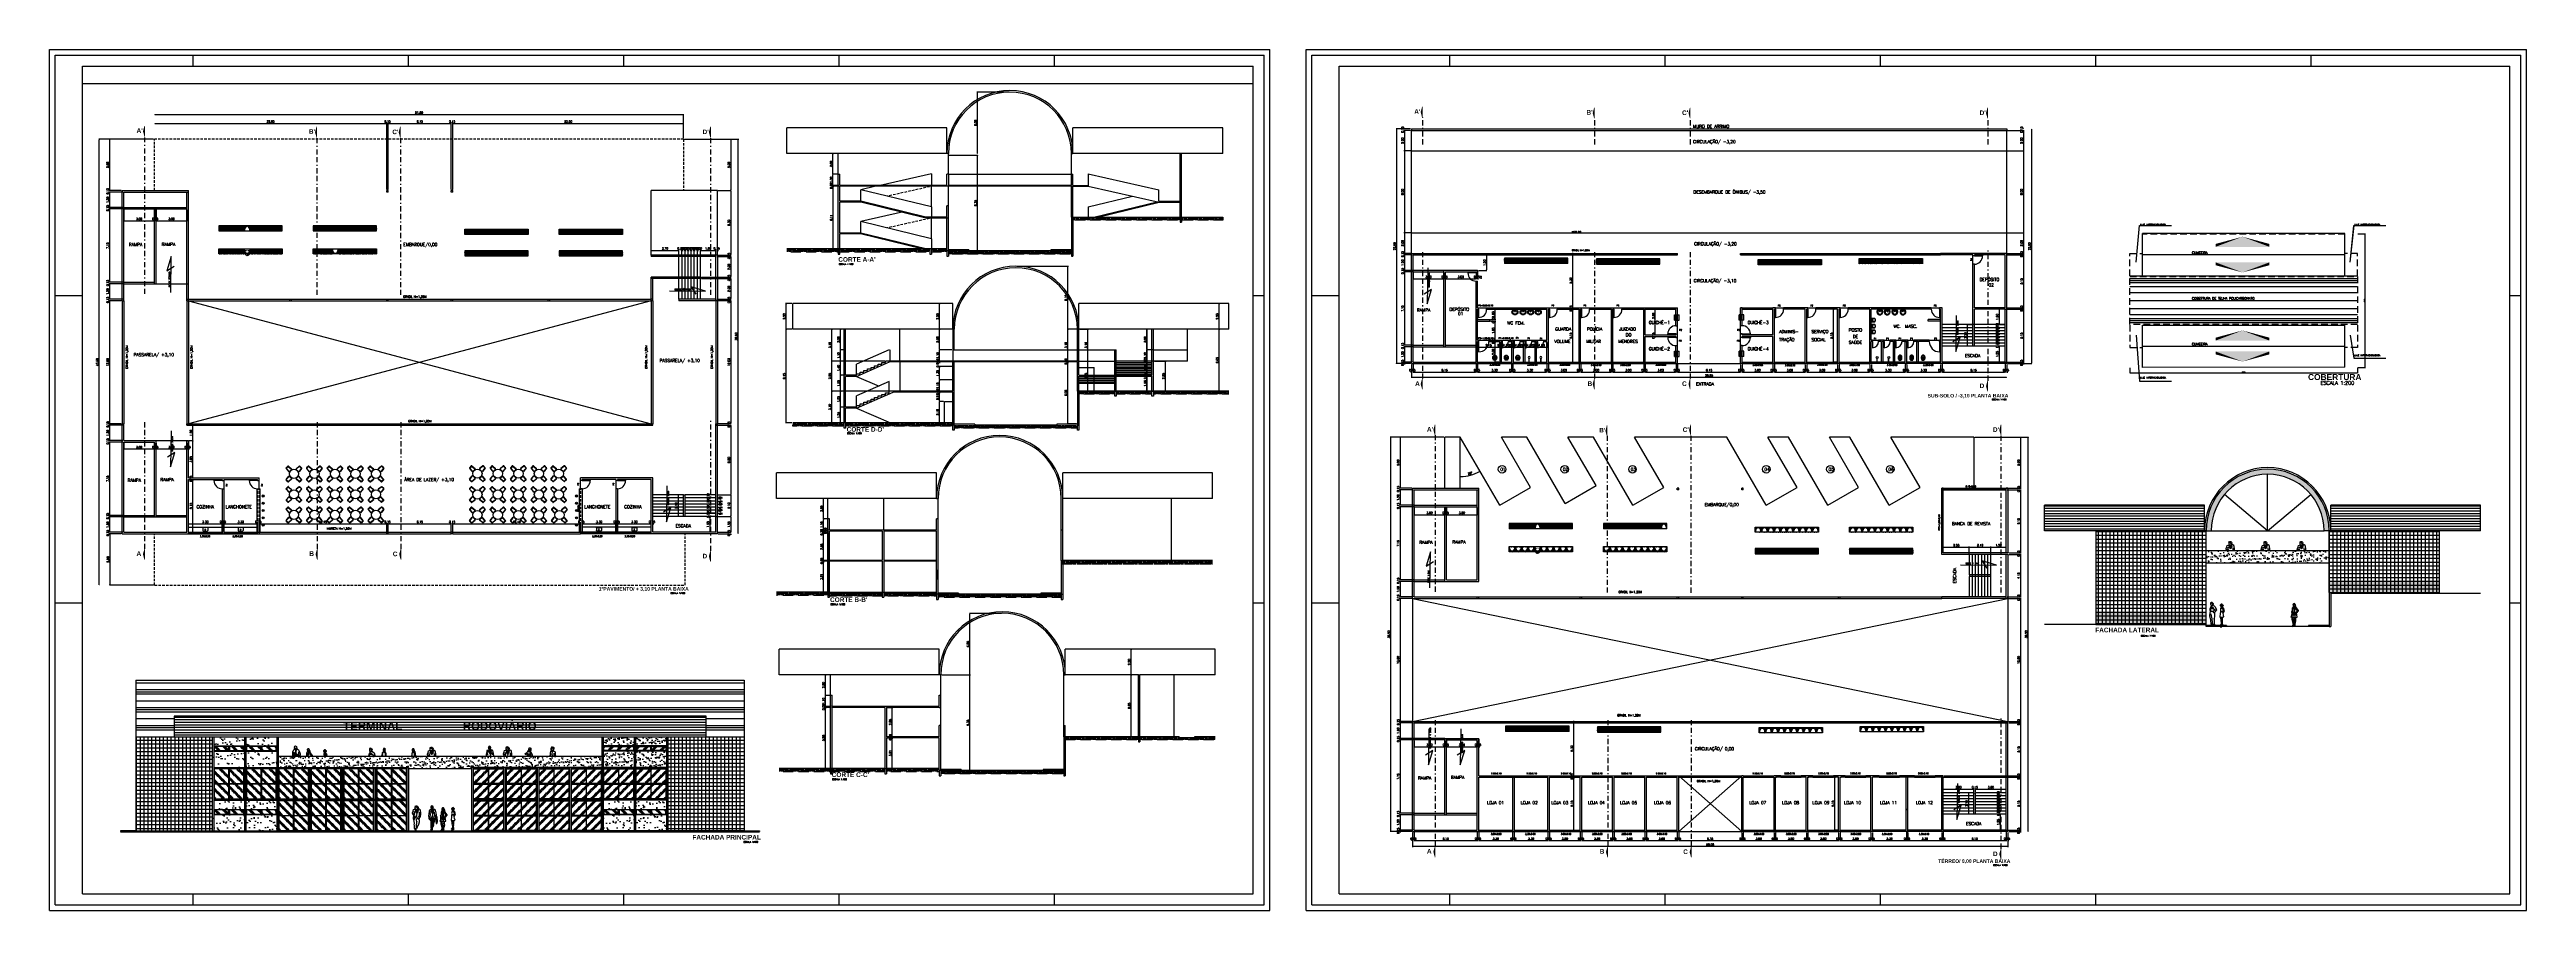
# Paper-space layout 'Layout1' of a CAD drawing. Extents: x -152 to 90, y 0 to 84.
# The model-space entities are those that its viewports show. They can reach past a viewport. Long polylines and large blocks are cut down to what shows.
import ezdxf

# ---------------------------------------------------------------- set-up
doc = ezdxf.new("R2010")
doc.units = 0
doc.header["$MEASUREMENT"] = 0
doc.linetypes.add('BORDER', pattern=[1.75, 0.5, -0.25, 0.5, -0.25, 0, -0.25])
doc.linetypes.add('HIDDEN', pattern=[0.375, 0.25, -0.125])
doc.layers.get('0').update_dxf_attribs({"linetype": 'CONTINUOUS'})
doc.layers.get('DEFPOINTS').update_dxf_attribs({"linetype": 'CONTINUOUS'})
for name, color, linetype in [('ACESSÓRIO', 2, 'CONTINUOUS'), ('ALVENARIA', 7, 'CONTINUOUS'), ('ALVENARIA1', 44, 'CONTINUOUS'), ('ALVENARIA1A', 3, 'CONTINUOUS'), ('ALVENARIA2', 9, 'CONTINUOUS'), ('COBERTURA', 6, 'CONTINUOUS'), ('CORTE', 6, 'CONTINUOUS'), ('COTA', 1, 'CONTINUOUS'), ('COTAS', 1, 'CONTINUOUS'), ('GENTE', 1, 'CONTINUOUS'), ('HATCH', 30, 'CONTINUOUS'), ('JAPOR', 142, 'CONTINUOUS'), ('MARGEM1', 20, 'CONTINUOUS'), ('MARGEM10', 8, 'CONTINUOUS'), ('MARGEM3', 81, 'CONTINUOUS'), ('TEXTO2', 40, 'CONTINUOUS'), ('TEXTO4', 4, 'CONTINUOUS'), ('TEXTO5', 5, 'CONTINUOUS'), ('VISTA', 1, 'CONTINUOUS')]:
    doc.layers.add(name, color=color, linetype=linetype)
doc.layers.get('VISTA').freeze()
doc.styles.add('SANSSERIFBOLD', font='sasb____.pfb')
doc.styles.add('SIMPLEX', font='SIMPLEX.SHX')
doc.styles.get("Standard").update_dxf_attribs({"font": 'TXT.shx', "height": 0.2})
doc.dimstyles.new('DIM100', dxfattribs={"dimtxt": 0.18, "dimasz": 0.05, "dimexe": 0.05, "dimexo": 0.09, "dimgap": 0.09, "dimtad": 1, "dimzin": 0, "dimdsep": 46, "dimtxsty": 'Standard', "dimblk": 'DOT', "dimblk1": 'DOT', "dimblk2": 'DOT', "dimsah": 1, "dimcen": 0.09, "dimadec": 0, "dimazin": 0, "dimtfac": 1, "dimtix": 1, "dimtofl": 0, "dimtmove": 2, "dimatfit": 3, "dimldrblk": 'DOT', "dimfxl": 1, "dimtolj": 1, "dimtzin": 0, "dimarcsym": 0})
doc.dimstyles.new('DIM50', dxfattribs={"dimtxt": 0.09, "dimasz": 0.05, "dimexe": 0.05, "dimexo": 0.09, "dimgap": 0.09, "dimtad": 1, "dimzin": 0, "dimdsep": 46, "dimtxsty": 'Standard', "dimblk": 'DOT', "dimcen": 0.09, "dimadec": 0, "dimazin": 0, "dimtfac": 1, "dimtix": 1, "dimtofl": 0, "dimtmove": 2, "dimatfit": 3, "dimldrblk": 'DOT', "dimfxl": 1, "dimtolj": 1, "dimtzin": 0, "dimarcsym": 0})
pattern_1 = [(45, (-6.75, 0), (-0.07071068, 0.07071068), [0.24, -0.36])]
pattern_2 = [(135, (-226.56512, 0), (0.07071068, 0.07071068), [0.24, -0.36])]
pattern_3 = [(0, (-16.21212, -27.16039), (0.25, 0.0625), [1, -0.5]), (90, (-16.21212, -27.16039), (-0.0625, -0.25), [1, -0.5])]
pattern_4 = [(0, (-70.71992, -52.962143), (0.25, 0.0625), [1, -0.5]), (90, (-70.71992, -52.962143), (-0.0625, -0.25), [1, -0.5])]
pattern_5 = [(0, (-127.492145, -79.21783), (0.25, 0.0625), [1, -0.5]), (90, (-127.492145, -79.21783), (-0.0625, -0.25), [1, -0.5])]
pattern_6 = [(0, (-70.71992, 0), (0.25, 0.0625), [1, -0.5]), (90, (-70.71992, 0), (-0.0625, -0.25), [1, -0.5])]
pattern_7 = [(0, (-226.70202, -102.7953), (0, 0.375), []), (90, (-226.70202, -102.7953), (-0.375, 2e-17), [])]
pattern_8 = [(0, (-226.70202, -102.7953), (0, 0.25), [])]

# ---------------------------------------------------------------- blocks, each defined once
blk = doc.blocks.new('CHU2')
at = {"layer": 'ACESSÓRIO'}
for p, q in [((0, 0), (0, -0.35)), ((0.02, 0), (0.02, -0.35))]:
    blk.add_line(p, q, dxfattribs=at)
blk.add_circle((0.01, -0.45), 0.1, dxfattribs=at)
blk = doc.blocks.new('LAVAT01')
at = {"layer": 'ACESSÓRIO'}
for p, q in [((-0.2, 0), (-0.15, 0.1)), ((-0.2, 0), (0.2, 0)), ((-0.15, 0.1), (0.15, 0.1)), ((-0.03, 0.05), (-0.02, 0.17)), ((0.01, 0.17), (-0.02, 0.17)), ((0.03, 0.05), (0.01, 0.17)), ((0.2, 0), (0.15, 0.1))]:
    blk.add_line(p, q, dxfattribs=at)
for centre, radius in [((-0.1, 0.05), 0.025), ((0, 0.2), 0.01), ((0.1, 0.05), 0.025)]:
    blk.add_circle(centre, radius, dxfattribs=at)
for centre, radius, start, end in [((0, 0.21), 0.29, 313.6028, 226.3972), ((0, 0.24), 0.207, 316.3972, 223.6028), ((0, 0.05), 0.025, 180, 0)]:
    blk.add_arc(centre, radius, start, end, dxfattribs=at)
blk = doc.blocks.new('VASO4')
at = {"layer": 'ACESSÓRIO', "linetype": 'Continuous'}
blk.add_line((0.01, 0.13), (0.01, -0.1), dxfattribs=at)
at = {"layer": 'ACESSÓRIO'}
for points in [[(0.01, -0.1), (0.06, -0.1, -0.230445), (0.08, -0.11, 0.23338), (0.14, -0.16, 0.01224), (0.17, -0.16, 0.012146), (0.2, -0.17, 0.027041), (0.27, -0.17, 0.02486), (0.33, -0.17, 0.024258), (0.36, -0.16, 0.054364), (0.4, -0.15, 0.124881), (0.46, -0.09, 0.148509), (0.49, 0.01, 0.148509), (0.46, 0.11, 0.124881), (0.4, 0.17, 0.054364), (0.36, 0.19, 0.024258), (0.33, 0.19, 0.02486), (0.27, 0.2, 0.027041), (0.2, 0.2, 0.012146), (0.17, 0.19, 0.01224), (0.14, 0.19, 0.23338), (0.08, 0.14, -0.230445), (0.06, 0.13), (0.01, 0.13)], [(0.13, 0.12, -0.294455), (0.15, 0.14, -0.039934), (0.17, 0.14, -0.011944), (0.2, 0.15, -0.026776), (0.26, 0.15, -0.024689), (0.32, 0.14, -0.023307), (0.34, 0.14, -0.058725), (0.38, 0.13, -0.118027), (0.42, 0.09, -0.148338), (0.44, 0.01, -0.148338), (0.42, -0.06, -0.118027), (0.38, -0.1, -0.058725), (0.34, -0.11, -0.023307), (0.32, -0.12, -0.024689), (0.26, -0.12, -0.026776), (0.2, -0.12, -0.011944), (0.17, -0.11, -0.039934), (0.15, -0.11, -0.294455), (0.13, -0.09)]]:
    blk.add_lwpolyline(points, format="xyb", dxfattribs=at)
for points in [[(0.12, 0.13), (0.06, 0.13)], [(0.13, 0.12), (0.13, 0.12), (0.13, 0.01), (0.13, -0.09), (0.13, -0.09)], [(0.12, -0.1), (0.06, -0.1)]]:
    blk.add_lwpolyline(points, dxfattribs=at)
blk.add_lwpolyline([(0.3, 0.04, 0.226513), (0.26, 0.06), (0.18, 0.06, 0.186813), (0.18, -0.03), (0.26, -0.03, 0.226513), (0.3, -0.01, 0.326923)], format="xyb", close=True, dxfattribs=at)
for centre in [(0.07, 0.09), (0.07, -0.06)]:
    blk.add_circle(centre, 0.0075, dxfattribs=at)
for centre, start, end in [((0.12, 0.12), 351.7463, 83.809), ((0.12, -0.09), 276.191, 8.2537)]:
    blk.add_arc(centre, 0.00842, start, end, dxfattribs=at)
blk = doc.blocks.new('MIC2')
at = {"layer": 'ACESSÓRIO'}
for p, q in [((-0.2, 0.25), (-0.2, 0)), ((-0.2, 0.1), (0.2, 0.1)), ((-0.2, 0), (0.2, 0)), ((-0.15, 0.25), (-0.15, 0.1)), ((0.15, 0.1), (0.15, 0.25)), ((0.2, 0), (0.2, 0.25))]:
    blk.add_line(p, q, dxfattribs=at)
blk.add_lwpolyline([(0.2, 0.25, 0.26275), (0.19, 0.26, 0.074651), (0.14, 0.29, 0.035463), (0.08, 0.3, 0.025802), (0, 0.3, 0.025802), (-0.08, 0.3, 0.035463), (-0.14, 0.29, 0.074651), (-0.19, 0.26, 0.26275), (-0.2, 0.25, 0.26275)], format="xyb", dxfattribs=at)
for centre in [(-0.18, 0.24), (0.17, 0.24)]:
    blk.add_arc(centre, 0.0283, 28.0725, 151.9275, dxfattribs=at)
blk = doc.blocks.new('DOT')
at = {"layer": 'ALVENARIA', "color": 0, "linetype": 'ByBlock'}
blk.add_line((-0.5, 0), (-1, 0), dxfattribs=at)
at = {"layer": 'ALVENARIA', "color": 0, "linetype": 'ByBlock', "const_width": 0.5}
blk.add_lwpolyline([(-0.25, 0, 1), (0.25, 0, 1)], format="xyb", close=True, dxfattribs=at)
blk = doc.blocks.new('*D5')
at = {"color": 0, "linetype": 'ByBlock'}
for p, q in [((-129.42, 72.21), (-130.01, 72.21)), ((-129.96, 67.11), (-129.96, 72.16))]:
    blk.add_line(p, q, dxfattribs=at)
at = {"layer": 'DEFPOINTS', "color": 0, "linetype": 'ByBlock'}
for p in [(-129.96, 72.21), (-129.33, 72.21), (-129.33, 67.06)]:
    blk.add_point(p, dxfattribs=at)
at = {"color": 0, "linetype": 'ByBlock', "xscale": 0.05, "yscale": 0.05, "zscale": 0.05}
for p, rotation in [((-129.96, 72.21), 90), ((-129.96, 67.06), 270)]:
    blk.add_blockref('DOT', p, dxfattribs=dict(at, rotation=rotation))
at = {"color": 0, "linetype": 'ByBlock', "insert": (-130.15, 69.64), "char_height": 0.2, "attachment_point": 5, "rotation": 90}
blk.add_mtext('\\A1;5.15', dxfattribs=at)
blk = doc.blocks.new('*D6')
at = {"color": 0, "linetype": 'ByBlock'}
for p, q in [((-129.92, 72.36), (-130.01, 72.36)), ((-129.96, 72.41), (-129.96, 72.46)), ((-129.96, 72.16), (-129.96, 72.11))]:
    blk.add_line(p, q, dxfattribs=at)
at = {"layer": 'DEFPOINTS', "color": 0, "linetype": 'ByBlock'}
for p in [(-129.96, 72.36), (-129.83, 72.36), (-129.33, 72.21)]:
    blk.add_point(p, dxfattribs=at)
at = {"color": 0, "linetype": 'ByBlock', "xscale": 0.05, "yscale": 0.05, "zscale": 0.05}
for p, rotation in [((-129.96, 72.36), 270), ((-129.96, 72.21), 90)]:
    blk.add_blockref('DOT', p, dxfattribs=dict(at, rotation=rotation))
at = {"color": 0, "linetype": 'ByBlock', "insert": (-130.15, 72.29), "char_height": 0.2, "attachment_point": 5, "rotation": 90}
blk.add_mtext('\\A1;0.15', dxfattribs=at)
blk = doc.blocks.new('*D7')
at = {"color": 0, "linetype": 'ByBlock'}
for p, q in [((-129.92, 77.66), (-130.01, 77.66)), ((-129.96, 72.41), (-129.96, 77.61))]:
    blk.add_line(p, q, dxfattribs=at)
at = {"layer": 'DEFPOINTS', "color": 0, "linetype": 'ByBlock'}
for p in [(-129.96, 77.66), (-129.83, 77.66), (-129.83, 72.36)]:
    blk.add_point(p, dxfattribs=at)
at = {"color": 0, "linetype": 'ByBlock', "xscale": 0.05, "yscale": 0.05, "zscale": 0.05}
for p, rotation in [((-129.96, 77.66), 90), ((-129.96, 72.36), 270)]:
    blk.add_blockref('DOT', p, dxfattribs=dict(at, rotation=rotation))
at = {"color": 0, "linetype": 'ByBlock', "insert": (-130.15, 75.01), "char_height": 0.2, "attachment_point": 5, "rotation": 90}
blk.add_mtext('\\A1;5.30', dxfattribs=at)
blk = doc.blocks.new('*D8')
at = {"color": 0, "linetype": 'ByBlock'}
for p, q in [((-122.79, 69.71), (-121.85, 69.71)), ((-121.9, 69.76), (-121.9, 69.81)), ((-121.9, 69.51), (-121.9, 69.46))]:
    blk.add_line(p, q, dxfattribs=at)
at = {"layer": 'DEFPOINTS', "color": 0, "linetype": 'ByBlock'}
for p in [(-122.88, 69.71), (-122.88, 69.56), (-121.9, 69.71)]:
    blk.add_point(p, dxfattribs=at)
at = {"color": 0, "linetype": 'ByBlock', "xscale": 0.05, "yscale": 0.05, "zscale": 0.05}
for p, rotation in [((-121.9, 69.71), 270), ((-121.9, 69.56), 90)]:
    blk.add_blockref('DOT', p, dxfattribs=dict(at, rotation=rotation))
at = {"color": 0, "linetype": 'ByBlock', "insert": (-122.09, 69.64), "char_height": 0.2, "attachment_point": 5, "rotation": 90}
blk.add_mtext('\\A1;0.15', dxfattribs=at)
blk = doc.blocks.new('*D9')
at = {"color": 0, "linetype": 'ByBlock'}
for p, q in [((-122.79, 72.21), (-121.85, 72.21)), ((-121.9, 69.76), (-121.9, 72.16))]:
    blk.add_line(p, q, dxfattribs=at)
at = {"layer": 'DEFPOINTS', "color": 0, "linetype": 'ByBlock'}
for p in [(-122.88, 72.21), (-121.9, 72.21), (-122.88, 69.71)]:
    blk.add_point(p, dxfattribs=at)
at = {"color": 0, "linetype": 'ByBlock', "xscale": 0.05, "yscale": 0.05, "zscale": 0.05}
for p, rotation in [((-121.9, 72.21), 90), ((-121.9, 69.71), 270)]:
    blk.add_blockref('DOT', p, dxfattribs=dict(at, rotation=rotation))
at = {"color": 0, "linetype": 'ByBlock', "insert": (-122.09, 71.57), "char_height": 0.2, "attachment_point": 5, "rotation": 90}
blk.add_mtext('\\A1;2.50', dxfattribs=at)
blk = doc.blocks.new('SETA')
at = {"layer": 'COTA'}
for points in [[(-150, 0), (0, 0), (-75, 28.2)], [(-150, 0), (-75, 28.2), (-150, 8.1)], [(-75, 28.2), (0, 0), (0, 8.1)]]:
    blk.add_solid(points, dxfattribs=at)
blk = doc.blocks.new('*D12')
at = {"color": 0, "linetype": 'ByBlock'}
for p, q in [((-45.97, 155.31), (-46.59, 155.31)), ((-46.54, 146.22), (-46.54, 155.26)), ((-45.97, 146.17), (-46.59, 146.17))]:
    blk.add_line(p, q, dxfattribs=at)
at = {"layer": 'DEFPOINTS', "color": 0, "linetype": 'ByBlock'}
for p in [(-46.54, 155.31), (-45.88, 155.31), (-45.88, 146.17)]:
    blk.add_point(p, dxfattribs=at)
at = {"color": 0, "linetype": 'ByBlock', "xscale": 0.05, "yscale": 0.05, "zscale": 0.05}
for p, rotation in [((-46.54, 155.31), 90), ((-46.54, 146.17), 270)]:
    blk.add_blockref('DOT', p, dxfattribs=dict(at, rotation=rotation))
at = {"color": 0, "linetype": 'ByBlock', "insert": (-46.73, 150.74), "char_height": 0.2, "attachment_point": 5, "rotation": 90}
blk.add_mtext('\\A1;9.15', dxfattribs=at)
blk = doc.blocks.new('*D13')
at = {"color": 0, "linetype": 'ByBlock'}
for p, q in [((-45.97, 157.81), (-46.59, 157.81)), ((-46.54, 155.36), (-46.54, 157.76))]:
    blk.add_line(p, q, dxfattribs=at)
at = {"layer": 'DEFPOINTS', "color": 0, "linetype": 'ByBlock'}
for p in [(-46.54, 157.81), (-45.88, 157.81), (-45.88, 155.31)]:
    blk.add_point(p, dxfattribs=at)
at = {"color": 0, "linetype": 'ByBlock', "xscale": 0.05, "yscale": 0.05, "zscale": 0.05}
for p, rotation in [((-46.54, 157.81), 90), ((-46.54, 155.31), 270)]:
    blk.add_blockref('DOT', p, dxfattribs=dict(at, rotation=rotation))
at = {"color": 0, "linetype": 'ByBlock', "insert": (-46.73, 156.56), "char_height": 0.2, "attachment_point": 5, "rotation": 90}
blk.add_mtext('\\A1;2.50', dxfattribs=at)
blk = doc.blocks.new('*D14')
at = {"color": 0, "linetype": 'ByBlock'}
for p, q in [((-40.82, 147.72), (-41.29, 147.72)), ((-41.24, 146.22), (-41.24, 147.67)), ((-40.97, 146.17), (-41.29, 146.17))]:
    blk.add_line(p, q, dxfattribs=at)
at = {"layer": 'DEFPOINTS', "color": 0, "linetype": 'ByBlock'}
for p in [(-41.24, 147.72), (-40.73, 147.72), (-40.88, 146.17)]:
    blk.add_point(p, dxfattribs=at)
at = {"color": 0, "linetype": 'ByBlock', "xscale": 0.05, "yscale": 0.05, "zscale": 0.05}
for p, rotation in [((-41.24, 147.72), 90), ((-41.24, 146.17), 270)]:
    blk.add_blockref('DOT', p, dxfattribs=dict(at, rotation=rotation))
at = {"color": 0, "linetype": 'ByBlock', "insert": (-41.43, 146.94), "char_height": 0.2, "attachment_point": 5, "rotation": 90}
blk.add_mtext('\\A1;1.55', dxfattribs=at)
blk = doc.blocks.new('*D15')
at = {"color": 0, "linetype": 'ByBlock'}
for p, q in [((-36.57, 149.27), (-41.29, 149.27)), ((-41.24, 147.77), (-41.24, 149.22))]:
    blk.add_line(p, q, dxfattribs=at)
at = {"layer": 'DEFPOINTS', "color": 0, "linetype": 'ByBlock'}
for p in [(-41.24, 149.27), (-40.73, 147.72), (-36.48, 149.27)]:
    blk.add_point(p, dxfattribs=at)
at = {"color": 0, "linetype": 'ByBlock', "xscale": 0.05, "yscale": 0.05, "zscale": 0.05}
for p, rotation in [((-41.24, 149.27), 90), ((-41.24, 147.72), 270)]:
    blk.add_blockref('DOT', p, dxfattribs=dict(at, rotation=rotation))
at = {"color": 0, "linetype": 'ByBlock', "insert": (-41.43, 148.49), "char_height": 0.2, "attachment_point": 5, "rotation": 90}
blk.add_mtext('\\A1;1.55', dxfattribs=at)
blk = doc.blocks.new('*D16')
at = {"color": 0, "linetype": 'ByBlock'}
for p, q in [((-40.82, 150.82), (-41.29, 150.82)), ((-41.24, 149.32), (-41.24, 150.77))]:
    blk.add_line(p, q, dxfattribs=at)
at = {"layer": 'DEFPOINTS', "color": 0, "linetype": 'ByBlock'}
for p in [(-41.24, 150.82), (-40.73, 150.82), (-36.48, 149.27)]:
    blk.add_point(p, dxfattribs=at)
at = {"color": 0, "linetype": 'ByBlock', "xscale": 0.05, "yscale": 0.05, "zscale": 0.05}
for p, rotation in [((-41.24, 150.82), 90), ((-41.24, 149.27), 270)]:
    blk.add_blockref('DOT', p, dxfattribs=dict(at, rotation=rotation))
at = {"color": 0, "linetype": 'ByBlock', "insert": (-41.43, 150.04), "char_height": 0.2, "attachment_point": 5, "rotation": 90}
blk.add_mtext('\\A1;1.55', dxfattribs=at)
blk = doc.blocks.new('*D17')
at = {"color": 0, "linetype": 'ByBlock'}
for p, q in [((-36.92, 152.21), (-41.29, 152.21)), ((-41.24, 150.87), (-41.24, 152.16))]:
    blk.add_line(p, q, dxfattribs=at)
at = {"layer": 'DEFPOINTS', "color": 0, "linetype": 'ByBlock'}
for p in [(-41.24, 152.21), (-36.83, 152.21), (-40.73, 150.82)]:
    blk.add_point(p, dxfattribs=at)
at = {"color": 0, "linetype": 'ByBlock', "xscale": 0.05, "yscale": 0.05, "zscale": 0.05}
for p, rotation in [((-41.24, 152.21), 90), ((-41.24, 150.82), 270)]:
    blk.add_blockref('DOT', p, dxfattribs=dict(at, rotation=rotation))
at = {"color": 0, "linetype": 'ByBlock', "insert": (-41.43, 151.52), "char_height": 0.2, "attachment_point": 5, "rotation": 90}
blk.add_mtext('\\A1;1.40', dxfattribs=at)
blk = doc.blocks.new('*D18')
at = {"color": 0, "linetype": 'ByBlock'}
for p, q in [((-40.82, 153.31), (-41.29, 153.31)), ((-41.24, 152.26), (-41.24, 153.26))]:
    blk.add_line(p, q, dxfattribs=at)
at = {"layer": 'DEFPOINTS', "color": 0, "linetype": 'ByBlock'}
for p in [(-41.24, 153.31), (-40.73, 153.31), (-36.83, 152.21)]:
    blk.add_point(p, dxfattribs=at)
at = {"color": 0, "linetype": 'ByBlock', "xscale": 0.05, "yscale": 0.05, "zscale": 0.05}
for p, rotation in [((-41.24, 153.31), 90), ((-41.24, 152.21), 270)]:
    blk.add_blockref('DOT', p, dxfattribs=dict(at, rotation=rotation))
at = {"color": 0, "linetype": 'ByBlock', "insert": (-41.43, 152.76), "char_height": 0.2, "attachment_point": 5, "rotation": 90}
blk.add_mtext('\\A1;1.10', dxfattribs=at)
blk = doc.blocks.new('*D19')
at = {"color": 0, "linetype": 'ByBlock'}
for p, q in [((-40.97, 155.31), (-41.29, 155.31)), ((-41.24, 153.36), (-41.24, 155.26))]:
    blk.add_line(p, q, dxfattribs=at)
at = {"layer": 'DEFPOINTS', "color": 0, "linetype": 'ByBlock'}
for p in [(-41.24, 155.31), (-40.88, 155.31), (-40.73, 153.31)]:
    blk.add_point(p, dxfattribs=at)
at = {"color": 0, "linetype": 'ByBlock', "xscale": 0.05, "yscale": 0.05, "zscale": 0.05}
for p, rotation in [((-41.24, 155.31), 90), ((-41.24, 153.31), 270)]:
    blk.add_blockref('DOT', p, dxfattribs=dict(at, rotation=rotation))
at = {"color": 0, "linetype": 'ByBlock', "insert": (-41.43, 154.31), "char_height": 0.2, "attachment_point": 5, "rotation": 90}
blk.add_mtext('\\A1;2.00', dxfattribs=at)
blk = doc.blocks.new('*D20')
at = {"color": 0, "linetype": 'ByBlock'}
for p, q in [((-36.57, 149.27), (-42.14, 149.27)), ((-42.09, 146.22), (-42.09, 149.22)), ((-40.82, 146.17), (-42.14, 146.17))]:
    blk.add_line(p, q, dxfattribs=at)
at = {"layer": 'DEFPOINTS', "color": 0, "linetype": 'ByBlock'}
for p in [(-42.09, 149.27), (-36.48, 149.27), (-40.73, 146.17)]:
    blk.add_point(p, dxfattribs=at)
at = {"color": 0, "linetype": 'ByBlock', "xscale": 0.05, "yscale": 0.05, "zscale": 0.05}
for p, rotation in [((-42.09, 149.27), 90), ((-42.09, 146.17), 270)]:
    blk.add_blockref('DOT', p, dxfattribs=dict(at, rotation=rotation))
at = {"color": 0, "linetype": 'ByBlock', "insert": (-42.28, 147.72), "char_height": 0.2, "attachment_point": 5, "rotation": 90}
blk.add_mtext('\\A1;3.10', dxfattribs=at)
blk = doc.blocks.new('*D21')
at = {"color": 0, "linetype": 'ByBlock'}
for p, q in [((-36.92, 152.21), (-42.14, 152.21)), ((-42.09, 149.32), (-42.09, 152.16))]:
    blk.add_line(p, q, dxfattribs=at)
at = {"layer": 'DEFPOINTS', "color": 0, "linetype": 'ByBlock'}
for p in [(-42.09, 152.21), (-36.83, 152.21), (-36.48, 149.27)]:
    blk.add_point(p, dxfattribs=at)
at = {"color": 0, "linetype": 'ByBlock', "xscale": 0.05, "yscale": 0.05, "zscale": 0.05}
for p, rotation in [((-42.09, 152.21), 90), ((-42.09, 149.27), 270)]:
    blk.add_blockref('DOT', p, dxfattribs=dict(at, rotation=rotation))
at = {"color": 0, "linetype": 'ByBlock', "insert": (-42.28, 150.74), "char_height": 0.2, "attachment_point": 5, "rotation": 90}
blk.add_mtext('\\A1;2.95', dxfattribs=at)
blk = doc.blocks.new('*D22')
at = {"color": 0, "linetype": 'ByBlock'}
for p, q in [((-40.97, 155.31), (-42.14, 155.31)), ((-42.09, 152.26), (-42.09, 155.26))]:
    blk.add_line(p, q, dxfattribs=at)
at = {"layer": 'DEFPOINTS', "color": 0, "linetype": 'ByBlock'}
for p in [(-42.09, 155.31), (-40.88, 155.31), (-36.83, 152.21)]:
    blk.add_point(p, dxfattribs=at)
at = {"color": 0, "linetype": 'ByBlock', "xscale": 0.05, "yscale": 0.05, "zscale": 0.05}
for p, rotation in [((-42.09, 155.31), 90), ((-42.09, 152.21), 270)]:
    blk.add_blockref('DOT', p, dxfattribs=dict(at, rotation=rotation))
at = {"color": 0, "linetype": 'ByBlock', "insert": (-42.28, 153.76), "char_height": 0.2, "attachment_point": 5, "rotation": 90}
blk.add_mtext('\\A1;3.10', dxfattribs=at)
blk = doc.blocks.new('*D23')
at = {"color": 0, "linetype": 'ByBlock'}
for p, q in [((-31.17, 148.27), (-31.62, 148.27)), ((-31.57, 146.22), (-31.57, 148.22)), ((-31.17, 146.17), (-31.62, 146.17))]:
    blk.add_line(p, q, dxfattribs=at)
at = {"layer": 'DEFPOINTS', "color": 0, "linetype": 'ByBlock'}
for p in [(-31.57, 148.27), (-31.08, 148.27), (-31.08, 146.17)]:
    blk.add_point(p, dxfattribs=at)
at = {"color": 0, "linetype": 'ByBlock', "xscale": 0.05, "yscale": 0.05, "zscale": 0.05}
for p, rotation in [((-31.57, 148.27), 90), ((-31.57, 146.17), 270)]:
    blk.add_blockref('DOT', p, dxfattribs=dict(at, rotation=rotation))
at = {"color": 0, "linetype": 'ByBlock', "insert": (-31.76, 147.22), "char_height": 0.2, "attachment_point": 5, "rotation": 90}
blk.add_mtext('\\A1;2.10', dxfattribs=at)
blk = doc.blocks.new('*D24')
at = {"color": 0, "linetype": 'ByBlock'}
for p, q in [((-30.37, 149.18), (-31.62, 149.18)), ((-31.57, 148.32), (-31.57, 149.13))]:
    blk.add_line(p, q, dxfattribs=at)
at = {"layer": 'DEFPOINTS', "color": 0, "linetype": 'ByBlock'}
for p in [(-31.57, 149.18), (-31.08, 148.27), (-30.28, 149.18)]:
    blk.add_point(p, dxfattribs=at)
at = {"color": 0, "linetype": 'ByBlock', "xscale": 0.05, "yscale": 0.05, "zscale": 0.05}
for p, rotation in [((-31.57, 149.18), 90), ((-31.57, 148.27), 270)]:
    blk.add_blockref('DOT', p, dxfattribs=dict(at, rotation=rotation))
at = {"color": 0, "linetype": 'ByBlock', "insert": (-31.76, 148.72), "char_height": 0.2, "attachment_point": 5, "rotation": 90}
blk.add_mtext('\\A1;0.91', dxfattribs=at)
blk = doc.blocks.new('*D25')
at = {"color": 0, "linetype": 'ByBlock'}
for p, q in [((-30.37, 149.27), (-31.62, 149.27)), ((-31.57, 149.32), (-31.57, 149.37)), ((-31.57, 149.13), (-31.57, 149.08))]:
    blk.add_line(p, q, dxfattribs=at)
at = {"layer": 'DEFPOINTS', "color": 0, "linetype": 'ByBlock'}
for p in [(-31.57, 149.27), (-30.28, 149.27), (-30.28, 149.18)]:
    blk.add_point(p, dxfattribs=at)
at = {"color": 0, "linetype": 'ByBlock', "xscale": 0.05, "yscale": 0.05, "zscale": 0.05}
for p, rotation in [((-31.57, 149.27), 270), ((-31.57, 149.18), 90)]:
    blk.add_blockref('DOT', p, dxfattribs=dict(at, rotation=rotation))
at = {"color": 0, "linetype": 'ByBlock', "insert": (-31.76, 149.22), "char_height": 0.2, "attachment_point": 5, "rotation": 90}
blk.add_mtext('\\A1;0.09', dxfattribs=at)
blk = doc.blocks.new('*D26')
at = {"color": 0, "linetype": 'ByBlock'}
for p, q in [((-30.37, 150.37), (-31.62, 150.37)), ((-31.57, 149.32), (-31.57, 150.32))]:
    blk.add_line(p, q, dxfattribs=at)
at = {"layer": 'DEFPOINTS', "color": 0, "linetype": 'ByBlock'}
for p in [(-31.57, 150.37), (-30.28, 150.37), (-30.28, 149.27)]:
    blk.add_point(p, dxfattribs=at)
at = {"color": 0, "linetype": 'ByBlock', "xscale": 0.05, "yscale": 0.05, "zscale": 0.05}
for p, rotation in [((-31.57, 150.37), 90), ((-31.57, 149.27), 270)]:
    blk.add_blockref('DOT', p, dxfattribs=dict(at, rotation=rotation))
at = {"color": 0, "linetype": 'ByBlock', "insert": (-31.76, 149.82), "char_height": 0.2, "attachment_point": 5, "rotation": 90}
blk.add_mtext('\\A1;1.10', dxfattribs=at)
blk = doc.blocks.new('*D27')
at = {"color": 0, "linetype": 'ByBlock'}
for p, q in [((-30.37, 151.67), (-31.62, 151.67)), ((-31.57, 150.42), (-31.57, 151.62))]:
    blk.add_line(p, q, dxfattribs=at)
at = {"layer": 'DEFPOINTS', "color": 0, "linetype": 'ByBlock'}
for p in [(-31.57, 151.67), (-30.28, 151.67), (-30.28, 150.37)]:
    blk.add_point(p, dxfattribs=at)
at = {"color": 0, "linetype": 'ByBlock', "xscale": 0.05, "yscale": 0.05, "zscale": 0.05}
for p, rotation in [((-31.57, 151.67), 90), ((-31.57, 150.37), 270)]:
    blk.add_blockref('DOT', p, dxfattribs=dict(at, rotation=rotation))
at = {"color": 0, "linetype": 'ByBlock', "insert": (-31.76, 151.02), "char_height": 0.2, "attachment_point": 5, "rotation": 90}
blk.add_mtext('\\A1;1.30', dxfattribs=at)
blk = doc.blocks.new('*D28')
at = {"color": 0, "linetype": 'ByBlock'}
for p, q in [((-31.57, 152.17), (-31.57, 152.22)), ((-30.37, 152.12), (-31.62, 152.12)), ((-31.57, 151.62), (-31.57, 151.57))]:
    blk.add_line(p, q, dxfattribs=at)
at = {"layer": 'DEFPOINTS', "color": 0, "linetype": 'ByBlock'}
for p in [(-31.57, 152.12), (-30.28, 152.12), (-30.28, 151.67)]:
    blk.add_point(p, dxfattribs=at)
at = {"color": 0, "linetype": 'ByBlock', "xscale": 0.05, "yscale": 0.05, "zscale": 0.05}
for p, rotation in [((-31.57, 152.12), 270), ((-31.57, 151.67), 90)]:
    blk.add_blockref('DOT', p, dxfattribs=dict(at, rotation=rotation))
at = {"color": 0, "linetype": 'ByBlock', "insert": (-31.76, 151.9), "char_height": 0.2, "attachment_point": 5, "rotation": 90}
blk.add_mtext('\\A1;0.46', dxfattribs=at)
blk = doc.blocks.new('*D29')
at = {"color": 0, "linetype": 'ByBlock'}
for p, q in [((-30.37, 152.21), (-31.62, 152.21)), ((-31.57, 152.26), (-31.57, 152.31)), ((-31.57, 152.07), (-31.57, 152.02))]:
    blk.add_line(p, q, dxfattribs=at)
at = {"layer": 'DEFPOINTS', "color": 0, "linetype": 'ByBlock'}
for p in [(-31.57, 152.21), (-30.28, 152.21), (-30.28, 152.12)]:
    blk.add_point(p, dxfattribs=at)
at = {"color": 0, "linetype": 'ByBlock', "xscale": 0.05, "yscale": 0.05, "zscale": 0.05}
for p, rotation in [((-31.57, 152.21), 270), ((-31.57, 152.12), 90)]:
    blk.add_blockref('DOT', p, dxfattribs=dict(at, rotation=rotation))
at = {"color": 0, "linetype": 'ByBlock', "insert": (-31.76, 152.17), "char_height": 0.2, "attachment_point": 5, "rotation": 90}
blk.add_mtext('\\A1;0.09', dxfattribs=at)
blk = doc.blocks.new('*D30')
at = {"color": 0, "linetype": 'ByBlock'}
for p, q in [((-30.37, 153.31), (-31.62, 153.31)), ((-31.57, 152.26), (-31.57, 153.26))]:
    blk.add_line(p, q, dxfattribs=at)
at = {"layer": 'DEFPOINTS', "color": 0, "linetype": 'ByBlock'}
for p in [(-31.57, 153.31), (-30.28, 153.31), (-30.28, 152.21)]:
    blk.add_point(p, dxfattribs=at)
at = {"color": 0, "linetype": 'ByBlock', "xscale": 0.05, "yscale": 0.05, "zscale": 0.05}
for p, rotation in [((-31.57, 153.31), 90), ((-31.57, 152.21), 270)]:
    blk.add_blockref('DOT', p, dxfattribs=dict(at, rotation=rotation))
at = {"color": 0, "linetype": 'ByBlock', "insert": (-31.76, 152.76), "char_height": 0.2, "attachment_point": 5, "rotation": 90}
blk.add_mtext('\\A1;1.10', dxfattribs=at)
blk = doc.blocks.new('*D31')
at = {"color": 0, "linetype": 'ByBlock'}
for p, q in [((-30.37, 155.31), (-31.62, 155.31)), ((-31.57, 153.36), (-31.57, 155.26))]:
    blk.add_line(p, q, dxfattribs=at)
at = {"layer": 'DEFPOINTS', "color": 0, "linetype": 'ByBlock'}
for p in [(-31.57, 155.31), (-30.28, 155.31), (-30.28, 153.31)]:
    blk.add_point(p, dxfattribs=at)
at = {"color": 0, "linetype": 'ByBlock', "xscale": 0.05, "yscale": 0.05, "zscale": 0.05}
for p, rotation in [((-31.57, 155.31), 90), ((-31.57, 153.31), 270)]:
    blk.add_blockref('DOT', p, dxfattribs=dict(at, rotation=rotation))
at = {"color": 0, "linetype": 'ByBlock', "insert": (-31.76, 154.31), "char_height": 0.2, "attachment_point": 5, "rotation": 90}
blk.add_mtext('\\A1;2.00', dxfattribs=at)
blk = doc.blocks.new('*D32')
at = {"color": 0, "linetype": 'ByBlock'}
for p, q in [((-30.37, 157.81), (-31.62, 157.81)), ((-31.57, 155.36), (-31.57, 157.76))]:
    blk.add_line(p, q, dxfattribs=at)
at = {"layer": 'DEFPOINTS', "color": 0, "linetype": 'ByBlock'}
for p in [(-31.57, 157.81), (-30.28, 157.81), (-30.28, 155.31)]:
    blk.add_point(p, dxfattribs=at)
at = {"color": 0, "linetype": 'ByBlock', "xscale": 0.05, "yscale": 0.05, "zscale": 0.05}
for p, rotation in [((-31.57, 157.81), 90), ((-31.57, 155.31), 270)]:
    blk.add_blockref('DOT', p, dxfattribs=dict(at, rotation=rotation))
at = {"color": 0, "linetype": 'ByBlock', "insert": (-31.76, 156.56), "char_height": 0.2, "attachment_point": 5, "rotation": 90}
blk.add_mtext('\\A1;2.50', dxfattribs=at)
blk = doc.blocks.new('*D33')
at = {"color": 0, "linetype": 'ByBlock'}
for p, q in [((-18.22, 152.12), (-19.11, 152.12)), ((-19.06, 146.12), (-19.06, 152.07)), ((-18.22, 146.07), (-19.11, 146.07))]:
    blk.add_line(p, q, dxfattribs=at)
at = {"layer": 'DEFPOINTS', "color": 0, "linetype": 'ByBlock'}
for p in [(-19.06, 152.12), (-18.13, 152.12), (-18.13, 146.07)]:
    blk.add_point(p, dxfattribs=at)
at = {"color": 0, "linetype": 'ByBlock', "xscale": 0.05, "yscale": 0.05, "zscale": 0.05}
for p, rotation in [((-19.06, 152.12), 90), ((-19.06, 146.07), 270)]:
    blk.add_blockref('DOT', p, dxfattribs=dict(at, rotation=rotation))
at = {"color": 0, "linetype": 'ByBlock', "insert": (-19.25, 149.1), "char_height": 0.2, "attachment_point": 5, "rotation": 90}
blk.add_mtext('\\A1;6.06', dxfattribs=at)
blk = doc.blocks.new('*D34')
at = {"color": 0, "linetype": 'ByBlock'}
for p, q in [((-18.22, 152.21), (-19.11, 152.21)), ((-19.06, 152.26), (-19.06, 152.31)), ((-19.06, 152.07), (-19.06, 152.02))]:
    blk.add_line(p, q, dxfattribs=at)
at = {"layer": 'DEFPOINTS', "color": 0, "linetype": 'ByBlock'}
for p in [(-19.06, 152.21), (-18.13, 152.21), (-18.13, 152.12)]:
    blk.add_point(p, dxfattribs=at)
at = {"color": 0, "linetype": 'ByBlock', "xscale": 0.05, "yscale": 0.05, "zscale": 0.05}
for p, rotation in [((-19.06, 152.21), 270), ((-19.06, 152.12), 90)]:
    blk.add_blockref('DOT', p, dxfattribs=dict(at, rotation=rotation))
at = {"color": 0, "linetype": 'ByBlock', "insert": (-19.25, 152.17), "char_height": 0.2, "attachment_point": 5, "rotation": 90}
blk.add_mtext('\\A1;0.09', dxfattribs=at)
blk = doc.blocks.new('*D35')
at = {"color": 0, "linetype": 'ByBlock'}
for p, q in [((-18.22, 155.31), (-19.11, 155.31)), ((-19.06, 152.26), (-19.06, 155.26))]:
    blk.add_line(p, q, dxfattribs=at)
at = {"layer": 'DEFPOINTS', "color": 0, "linetype": 'ByBlock'}
for p in [(-19.06, 155.31), (-18.13, 155.31), (-18.13, 152.21)]:
    blk.add_point(p, dxfattribs=at)
at = {"color": 0, "linetype": 'ByBlock', "xscale": 0.05, "yscale": 0.05, "zscale": 0.05}
for p, rotation in [((-19.06, 155.31), 90), ((-19.06, 152.21), 270)]:
    blk.add_blockref('DOT', p, dxfattribs=dict(at, rotation=rotation))
at = {"color": 0, "linetype": 'ByBlock', "insert": (-19.25, 153.76), "char_height": 0.2, "attachment_point": 5, "rotation": 90}
blk.add_mtext('\\A1;3.10', dxfattribs=at)
blk = doc.blocks.new('*D36')
at = {"color": 0, "linetype": 'ByBlock'}
for p, q in [((-24.04, 161.46), (-19.01, 161.46)), ((-19.06, 155.36), (-19.06, 161.41))]:
    blk.add_line(p, q, dxfattribs=at)
at = {"layer": 'DEFPOINTS', "color": 0, "linetype": 'ByBlock'}
for p in [(-24.13, 161.46), (-19.06, 161.46), (-18.13, 155.31)]:
    blk.add_point(p, dxfattribs=at)
at = {"color": 0, "linetype": 'ByBlock', "xscale": 0.05, "yscale": 0.05, "zscale": 0.05}
for p, rotation in [((-19.06, 161.46), 90), ((-19.06, 155.31), 270)]:
    blk.add_blockref('DOT', p, dxfattribs=dict(at, rotation=rotation))
at = {"color": 0, "linetype": 'ByBlock', "insert": (-19.25, 158.39), "char_height": 0.2, "attachment_point": 5, "rotation": 90}
blk.add_mtext('\\A1;6.15', dxfattribs=at)
blk = doc.blocks.new('*D37')
at = {"color": 0, "linetype": 'ByBlock'}
for p, q in [((-18.04, 152.21), (-17.05, 152.21)), ((-17.1, 149.32), (-17.1, 152.16)), ((-17.89, 149.27), (-17.05, 149.27))]:
    blk.add_line(p, q, dxfattribs=at)
at = {"layer": 'DEFPOINTS', "color": 0, "linetype": 'ByBlock'}
for p in [(-18.13, 152.21), (-17.1, 152.21), (-17.98, 149.27)]:
    blk.add_point(p, dxfattribs=at)
at = {"color": 0, "linetype": 'ByBlock', "xscale": 0.05, "yscale": 0.05, "zscale": 0.05}
for p, rotation in [((-17.1, 152.21), 90), ((-17.1, 149.27), 270)]:
    blk.add_blockref('DOT', p, dxfattribs=dict(at, rotation=rotation))
at = {"color": 0, "linetype": 'ByBlock', "insert": (-17.29, 150.74), "char_height": 0.2, "attachment_point": 5, "rotation": 90}
blk.add_mtext('\\A1;2.95', dxfattribs=at)
blk = doc.blocks.new('*D38')
at = {"color": 0, "linetype": 'ByBlock'}
for p, q in [((-17.89, 155.31), (-17.05, 155.31)), ((-17.1, 152.26), (-17.1, 155.26))]:
    blk.add_line(p, q, dxfattribs=at)
at = {"layer": 'DEFPOINTS', "color": 0, "linetype": 'ByBlock'}
for p in [(-17.98, 155.31), (-17.1, 155.31), (-18.13, 152.21)]:
    blk.add_point(p, dxfattribs=at)
at = {"color": 0, "linetype": 'ByBlock', "xscale": 0.05, "yscale": 0.05, "zscale": 0.05}
for p, rotation in [((-17.1, 155.31), 90), ((-17.1, 152.21), 270)]:
    blk.add_blockref('DOT', p, dxfattribs=dict(at, rotation=rotation))
at = {"color": 0, "linetype": 'ByBlock', "insert": (-17.29, 153.76), "char_height": 0.2, "attachment_point": 5, "rotation": 90}
blk.add_mtext('\\A1;3.10', dxfattribs=at)
blk = doc.blocks.new('*D39')
at = {"color": 0, "linetype": 'ByBlock'}
for p, q in [((-10.94, 150.82), (-11.39, 150.82)), ((-11.34, 149.32), (-11.34, 150.77)), ((-10.94, 149.27), (-11.39, 149.27))]:
    blk.add_line(p, q, dxfattribs=at)
at = {"layer": 'DEFPOINTS', "color": 0, "linetype": 'ByBlock'}
for p in [(-11.34, 150.82), (-10.85, 150.82), (-10.85, 149.27)]:
    blk.add_point(p, dxfattribs=at)
at = {"color": 0, "linetype": 'ByBlock', "xscale": 0.05, "yscale": 0.05, "zscale": 0.05}
for p, rotation in [((-11.34, 150.82), 90), ((-11.34, 149.27), 270)]:
    blk.add_blockref('DOT', p, dxfattribs=dict(at, rotation=rotation))
at = {"color": 0, "linetype": 'ByBlock', "insert": (-11.53, 150.04), "char_height": 0.2, "attachment_point": 5, "rotation": 90}
blk.add_mtext('\\A1;1.55', dxfattribs=at)
blk = doc.blocks.new('*D40')
at = {"color": 0, "linetype": 'ByBlock'}
for p, q in [((-10.94, 152.21), (-11.39, 152.21)), ((-11.34, 150.87), (-11.34, 152.16))]:
    blk.add_line(p, q, dxfattribs=at)
at = {"layer": 'DEFPOINTS', "color": 0, "linetype": 'ByBlock'}
for p in [(-11.34, 152.21), (-10.85, 152.21), (-10.85, 150.82)]:
    blk.add_point(p, dxfattribs=at)
at = {"color": 0, "linetype": 'ByBlock', "xscale": 0.05, "yscale": 0.05, "zscale": 0.05}
for p, rotation in [((-11.34, 152.21), 90), ((-11.34, 150.82), 270)]:
    blk.add_blockref('DOT', p, dxfattribs=dict(at, rotation=rotation))
at = {"color": 0, "linetype": 'ByBlock', "insert": (-11.53, 151.52), "char_height": 0.2, "attachment_point": 5, "rotation": 90}
blk.add_mtext('\\A1;1.40', dxfattribs=at)
blk = doc.blocks.new('*D41')
at = {"color": 0, "linetype": 'ByBlock'}
for p, q in [((-10.79, 153.31), (-11.39, 153.31)), ((-11.34, 152.26), (-11.34, 153.26))]:
    blk.add_line(p, q, dxfattribs=at)
at = {"layer": 'DEFPOINTS', "color": 0, "linetype": 'ByBlock'}
for p in [(-11.34, 153.31), (-10.85, 152.21), (-10.7, 153.31)]:
    blk.add_point(p, dxfattribs=at)
at = {"color": 0, "linetype": 'ByBlock', "xscale": 0.05, "yscale": 0.05, "zscale": 0.05}
for p, rotation in [((-11.34, 153.31), 90), ((-11.34, 152.21), 270)]:
    blk.add_blockref('DOT', p, dxfattribs=dict(at, rotation=rotation))
at = {"color": 0, "linetype": 'ByBlock', "insert": (-11.53, 152.76), "char_height": 0.2, "attachment_point": 5, "rotation": 90}
blk.add_mtext('\\A1;1.10', dxfattribs=at)
blk = doc.blocks.new('*D42')
at = {"color": 0, "linetype": 'ByBlock'}
for p, q in [((-10.94, 155.31), (-11.39, 155.31)), ((-11.34, 153.36), (-11.34, 155.26))]:
    blk.add_line(p, q, dxfattribs=at)
at = {"layer": 'DEFPOINTS', "color": 0, "linetype": 'ByBlock'}
for p in [(-11.34, 155.31), (-10.85, 155.31), (-10.7, 153.31)]:
    blk.add_point(p, dxfattribs=at)
at = {"color": 0, "linetype": 'ByBlock', "xscale": 0.05, "yscale": 0.05, "zscale": 0.05}
for p, rotation in [((-11.34, 155.31), 90), ((-11.34, 153.31), 270)]:
    blk.add_blockref('DOT', p, dxfattribs=dict(at, rotation=rotation))
at = {"color": 0, "linetype": 'ByBlock', "insert": (-11.53, 154.31), "char_height": 0.2, "attachment_point": 5, "rotation": 90}
blk.add_mtext('\\A1;2.00', dxfattribs=at)
blk = doc.blocks.new('*D43')
at = {"color": 0, "linetype": 'ByBlock'}
for p, q in [((-11.34, 155.26), (-11.34, 149.32)), ((-10.79, 149.27), (-11.39, 149.27))]:
    blk.add_line(p, q, dxfattribs=at)
at = {"layer": 'DEFPOINTS', "color": 0, "linetype": 'ByBlock'}
for p in [(-10.85, 155.31), (-11.34, 149.27), (-10.7, 149.27)]:
    blk.add_point(p, dxfattribs=at)
at = {"color": 0, "linetype": 'ByBlock', "xscale": 0.05, "yscale": 0.05, "zscale": 0.05}
for p, rotation in [((-11.34, 155.31), 90), ((-11.34, 149.27), 270)]:
    blk.add_blockref('DOT', p, dxfattribs=dict(at, rotation=rotation))
at = {"color": 0, "linetype": 'ByBlock', "insert": (-11.53, 152.29), "char_height": 0.2, "attachment_point": 5, "rotation": 90}
blk.add_mtext('\\A1;6.05', dxfattribs=at)
blk = doc.blocks.new('*D44')
at = {"color": 0, "linetype": 'ByBlock'}
for p, q in [((-10.79, 152.21), (-11.39, 152.21)), ((-11.34, 149.32), (-11.34, 152.16))]:
    blk.add_line(p, q, dxfattribs=at)
at = {"layer": 'DEFPOINTS', "color": 0, "linetype": 'ByBlock'}
for p in [(-11.34, 152.21), (-10.7, 152.21), (-10.7, 149.27)]:
    blk.add_point(p, dxfattribs=at)
at = {"color": 0, "linetype": 'ByBlock', "xscale": 0.05, "yscale": 0.05, "zscale": 0.05}
for p, rotation in [((-11.34, 152.21), 90), ((-11.34, 149.27), 270)]:
    blk.add_blockref('DOT', p, dxfattribs=dict(at, rotation=rotation))
at = {"color": 0, "linetype": 'ByBlock', "insert": (-11.53, 150.74), "char_height": 0.2, "attachment_point": 5, "rotation": 90}
blk.add_mtext('\\A1;2.95', dxfattribs=at)
blk = doc.blocks.new('*D45')
at = {"color": 0, "linetype": 'ByBlock'}
for p, q in [((-10.61, 152.21), (-9.48, 152.21)), ((-9.53, 149.32), (-9.53, 152.16)), ((-10.6, 149.27), (-9.48, 149.27))]:
    blk.add_line(p, q, dxfattribs=at)
at = {"layer": 'DEFPOINTS', "color": 0, "linetype": 'ByBlock'}
for p in [(-10.7, 152.21), (-9.53, 152.21), (-10.69, 149.27)]:
    blk.add_point(p, dxfattribs=at)
at = {"color": 0, "linetype": 'ByBlock', "xscale": 0.05, "yscale": 0.05, "zscale": 0.05}
for p, rotation in [((-9.53, 152.21), 90), ((-9.53, 149.27), 270)]:
    blk.add_blockref('DOT', p, dxfattribs=dict(at, rotation=rotation))
at = {"color": 0, "linetype": 'ByBlock', "insert": (-9.72, 150.74), "char_height": 0.2, "attachment_point": 5, "rotation": 90}
blk.add_mtext('\\A1;2.95', dxfattribs=at)
blk = doc.blocks.new('*D46')
at = {"color": 0, "linetype": 'ByBlock'}
for p, q in [((-3.46, 155.31), (-4.35, 155.31)), ((-4.3, 149.32), (-4.3, 155.26)), ((-3.46, 149.27), (-4.35, 149.27))]:
    blk.add_line(p, q, dxfattribs=at)
at = {"layer": 'DEFPOINTS', "color": 0, "linetype": 'ByBlock'}
for p in [(-4.3, 155.31), (-3.37, 155.31), (-3.37, 149.27)]:
    blk.add_point(p, dxfattribs=at)
at = {"color": 0, "linetype": 'ByBlock', "xscale": 0.05, "yscale": 0.05, "zscale": 0.05}
for p, rotation in [((-4.3, 155.31), 90), ((-4.3, 149.27), 270)]:
    blk.add_blockref('DOT', p, dxfattribs=dict(at, rotation=rotation))
at = {"color": 0, "linetype": 'ByBlock', "insert": (-4.49, 152.29), "char_height": 0.2, "attachment_point": 5, "rotation": 90}
blk.add_mtext('\\A1;6.05', dxfattribs=at)
blk = doc.blocks.new('*D47')
at = {"color": 0, "linetype": 'ByBlock'}
for p, q in [((-3.46, 157.81), (-4.35, 157.81)), ((-4.3, 155.36), (-4.3, 157.76))]:
    blk.add_line(p, q, dxfattribs=at)
at = {"layer": 'DEFPOINTS', "color": 0, "linetype": 'ByBlock'}
for p in [(-4.3, 157.81), (-3.37, 157.81), (-3.37, 155.31)]:
    blk.add_point(p, dxfattribs=at)
at = {"color": 0, "linetype": 'ByBlock', "xscale": 0.05, "yscale": 0.05, "zscale": 0.05}
for p, rotation in [((-4.3, 157.81), 90), ((-4.3, 155.31), 270)]:
    blk.add_blockref('DOT', p, dxfattribs=dict(at, rotation=rotation))
at = {"color": 0, "linetype": 'ByBlock', "insert": (-4.49, 156.56), "char_height": 0.2, "attachment_point": 5, "rotation": 90}
blk.add_mtext('\\A1;2.50', dxfattribs=at)
blk = doc.blocks.new('*D48')
at = {"color": 0, "linetype": 'ByBlock'}
for p, q in [((13.69, 152.12), (13.08, 152.12)), ((13.13, 146.22), (13.13, 152.07)), ((13.54, 146.17), (13.08, 146.17))]:
    blk.add_line(p, q, dxfattribs=at)
at = {"layer": 'DEFPOINTS', "color": 0, "linetype": 'ByBlock'}
for p in [(13.13, 152.12), (13.78, 152.12), (13.63, 146.17)]:
    blk.add_point(p, dxfattribs=at)
at = {"color": 0, "linetype": 'ByBlock', "xscale": 0.05, "yscale": 0.05, "zscale": 0.05}
for p, rotation in [((13.13, 152.12), 90), ((13.13, 146.17), 270)]:
    blk.add_blockref('DOT', p, dxfattribs=dict(at, rotation=rotation))
at = {"color": 0, "linetype": 'ByBlock', "insert": (12.94, 149.15), "char_height": 0.2, "attachment_point": 5, "rotation": 90}
blk.add_mtext('\\A1;5.96', dxfattribs=at)
blk = doc.blocks.new('*D49')
at = {"color": 0, "linetype": 'ByBlock'}
for p, q in [((13.69, 152.21), (13.08, 152.21)), ((13.13, 152.26), (13.13, 152.31)), ((13.13, 152.07), (13.13, 152.02))]:
    blk.add_line(p, q, dxfattribs=at)
at = {"layer": 'DEFPOINTS', "color": 0, "linetype": 'ByBlock'}
for p in [(13.13, 152.21), (13.78, 152.21), (13.78, 152.12)]:
    blk.add_point(p, dxfattribs=at)
at = {"color": 0, "linetype": 'ByBlock', "xscale": 0.05, "yscale": 0.05, "zscale": 0.05}
for p, rotation in [((13.13, 152.21), 270), ((13.13, 152.12), 90)]:
    blk.add_blockref('DOT', p, dxfattribs=dict(at, rotation=rotation))
at = {"color": 0, "linetype": 'ByBlock', "insert": (12.94, 152.17), "char_height": 0.2, "attachment_point": 5, "rotation": 90}
blk.add_mtext('\\A1;0.09', dxfattribs=at)
blk = doc.blocks.new('*D50')
at = {"color": 0, "linetype": 'ByBlock'}
for p, q in [((13.54, 153.31), (13.08, 153.31)), ((13.13, 152.26), (13.13, 153.26))]:
    blk.add_line(p, q, dxfattribs=at)
at = {"layer": 'DEFPOINTS', "color": 0, "linetype": 'ByBlock'}
for p in [(13.13, 153.31), (13.63, 153.31), (13.78, 152.21)]:
    blk.add_point(p, dxfattribs=at)
at = {"color": 0, "linetype": 'ByBlock', "xscale": 0.05, "yscale": 0.05, "zscale": 0.05}
for p, rotation in [((13.13, 153.31), 90), ((13.13, 152.21), 270)]:
    blk.add_blockref('DOT', p, dxfattribs=dict(at, rotation=rotation))
at = {"color": 0, "linetype": 'ByBlock', "insert": (12.94, 152.76), "char_height": 0.2, "attachment_point": 5, "rotation": 90}
blk.add_mtext('\\A1;1.10', dxfattribs=at)
blk = doc.blocks.new('*D51')
at = {"color": 0, "linetype": 'ByBlock'}
for p, q in [((13.54, 155.31), (13.08, 155.31)), ((13.13, 153.36), (13.13, 155.26))]:
    blk.add_line(p, q, dxfattribs=at)
at = {"layer": 'DEFPOINTS', "color": 0, "linetype": 'ByBlock'}
for p in [(13.13, 155.31), (13.63, 155.31), (13.63, 153.31)]:
    blk.add_point(p, dxfattribs=at)
at = {"color": 0, "linetype": 'ByBlock', "xscale": 0.05, "yscale": 0.05, "zscale": 0.05}
for p, rotation in [((13.13, 155.31), 90), ((13.13, 153.31), 270)]:
    blk.add_blockref('DOT', p, dxfattribs=dict(at, rotation=rotation))
at = {"color": 0, "linetype": 'ByBlock', "insert": (12.94, 154.31), "char_height": 0.2, "attachment_point": 5, "rotation": 90}
blk.add_mtext('\\A1;2.00', dxfattribs=at)
blk = doc.blocks.new('*D52')
at = {"color": 0, "linetype": 'ByBlock'}
for p, q in [((19.17, 149.18), (19.7, 149.18)), ((19.65, 146.22), (19.65, 149.13)), ((19.17, 146.17), (19.7, 146.17))]:
    blk.add_line(p, q, dxfattribs=at)
at = {"layer": 'DEFPOINTS', "color": 0, "linetype": 'ByBlock'}
for p in [(19.08, 149.18), (19.65, 149.18), (19.08, 146.17)]:
    blk.add_point(p, dxfattribs=at)
at = {"color": 0, "linetype": 'ByBlock', "xscale": 0.05, "yscale": 0.05, "zscale": 0.05}
for p, rotation in [((19.65, 149.18), 90), ((19.65, 146.17), 270)]:
    blk.add_blockref('DOT', p, dxfattribs=dict(at, rotation=rotation))
at = {"color": 0, "linetype": 'ByBlock', "insert": (19.46, 147.67), "char_height": 0.2, "attachment_point": 5, "rotation": 90}
blk.add_mtext('\\A1;3.01', dxfattribs=at)
blk = doc.blocks.new('*D53')
at = {"color": 0, "linetype": 'ByBlock'}
for p, q in [((19.17, 149.27), (19.7, 149.27)), ((19.65, 149.32), (19.65, 149.37)), ((19.65, 149.13), (19.65, 149.08))]:
    blk.add_line(p, q, dxfattribs=at)
at = {"layer": 'DEFPOINTS', "color": 0, "linetype": 'ByBlock'}
for p in [(19.08, 149.27), (19.08, 149.18), (19.65, 149.27)]:
    blk.add_point(p, dxfattribs=at)
at = {"color": 0, "linetype": 'ByBlock', "xscale": 0.05, "yscale": 0.05, "zscale": 0.05}
for p, rotation in [((19.65, 149.27), 270), ((19.65, 149.18), 90)]:
    blk.add_blockref('DOT', p, dxfattribs=dict(at, rotation=rotation))
at = {"color": 0, "linetype": 'ByBlock', "insert": (19.46, 149.22), "char_height": 0.2, "attachment_point": 5, "rotation": 90}
blk.add_mtext('\\A1;0.09', dxfattribs=at)
blk = doc.blocks.new('*D54')
at = {"color": 0, "linetype": 'ByBlock'}
for p, q in [((19.17, 152.12), (19.7, 152.12)), ((19.65, 149.32), (19.65, 152.07))]:
    blk.add_line(p, q, dxfattribs=at)
at = {"layer": 'DEFPOINTS', "color": 0, "linetype": 'ByBlock'}
for p in [(19.08, 152.12), (19.65, 152.12), (19.08, 149.27)]:
    blk.add_point(p, dxfattribs=at)
at = {"color": 0, "linetype": 'ByBlock', "xscale": 0.05, "yscale": 0.05, "zscale": 0.05}
for p, rotation in [((19.65, 152.12), 90), ((19.65, 149.27), 270)]:
    blk.add_blockref('DOT', p, dxfattribs=dict(at, rotation=rotation))
at = {"color": 0, "linetype": 'ByBlock', "insert": (19.46, 150.7), "char_height": 0.2, "attachment_point": 5, "rotation": 90}
blk.add_mtext('\\A1;2.86', dxfattribs=at)
blk = doc.blocks.new('*D55')
at = {"color": 0, "linetype": 'ByBlock'}
for p, q in [((24.47, 155.31), (27.27, 155.31)), ((27.22, 146.02), (27.22, 155.26)), ((26.47, 145.97), (27.27, 145.97))]:
    blk.add_line(p, q, dxfattribs=at)
at = {"layer": 'DEFPOINTS', "color": 0, "linetype": 'ByBlock'}
for p in [(24.38, 155.31), (27.22, 155.31), (26.38, 145.97)]:
    blk.add_point(p, dxfattribs=at)
at = {"color": 0, "linetype": 'ByBlock', "xscale": 0.05, "yscale": 0.05, "zscale": 0.05}
for p, rotation in [((27.22, 155.31), 90), ((27.22, 145.97), 270)]:
    blk.add_blockref('DOT', p, dxfattribs=dict(at, rotation=rotation))
at = {"color": 0, "linetype": 'ByBlock', "insert": (27.03, 150.64), "char_height": 0.2, "attachment_point": 5, "rotation": 90}
blk.add_mtext('\\A1;9.35', dxfattribs=at)
blk = doc.blocks.new('*D56')
at = {"color": 0, "linetype": 'ByBlock'}
for p, q in [((30.29, 161.31), (27.17, 161.31)), ((27.22, 155.36), (27.22, 161.26))]:
    blk.add_line(p, q, dxfattribs=at)
at = {"layer": 'DEFPOINTS', "color": 0, "linetype": 'ByBlock'}
for p in [(27.22, 161.31), (30.38, 161.31), (24.38, 155.31)]:
    blk.add_point(p, dxfattribs=at)
at = {"color": 0, "linetype": 'ByBlock', "xscale": 0.05, "yscale": 0.05, "zscale": 0.05}
for p, rotation in [((27.22, 161.31), 90), ((27.22, 155.31), 270)]:
    blk.add_blockref('DOT', p, dxfattribs=dict(at, rotation=rotation))
at = {"color": 0, "linetype": 'ByBlock', "insert": (27.03, 158.31), "char_height": 0.2, "attachment_point": 5, "rotation": 90}
blk.add_mtext('\\A1;6.00', dxfattribs=at)
blk = doc.blocks.new('*D57')
at = {"color": 0, "linetype": 'ByBlock'}
for p, q in [((43.57, 155.31), (42.9, 155.31)), ((42.95, 149.32), (42.95, 155.26)), ((43.57, 149.27), (42.9, 149.27))]:
    blk.add_line(p, q, dxfattribs=at)
at = {"layer": 'DEFPOINTS', "color": 0, "linetype": 'ByBlock'}
for p in [(42.95, 155.31), (43.66, 155.31), (43.66, 149.27)]:
    blk.add_point(p, dxfattribs=at)
at = {"color": 0, "linetype": 'ByBlock', "xscale": 0.05, "yscale": 0.05, "zscale": 0.05}
for p, rotation in [((42.95, 155.31), 90), ((42.95, 149.27), 270)]:
    blk.add_blockref('DOT', p, dxfattribs=dict(at, rotation=rotation))
at = {"color": 0, "linetype": 'ByBlock', "insert": (42.76, 152.29), "char_height": 0.2, "attachment_point": 5, "rotation": 90}
blk.add_mtext('\\A1;6.05', dxfattribs=at)
blk = doc.blocks.new('*D58')
at = {"color": 0, "linetype": 'ByBlock'}
for p, q in [((51.05, 157.81), (42.9, 157.81)), ((42.95, 155.36), (42.95, 157.76))]:
    blk.add_line(p, q, dxfattribs=at)
at = {"layer": 'DEFPOINTS', "color": 0, "linetype": 'ByBlock'}
for p in [(42.95, 157.81), (51.14, 157.81), (43.66, 155.31)]:
    blk.add_point(p, dxfattribs=at)
at = {"color": 0, "linetype": 'ByBlock', "xscale": 0.05, "yscale": 0.05, "zscale": 0.05}
for p, rotation in [((42.95, 157.81), 90), ((42.95, 155.31), 270)]:
    blk.add_blockref('DOT', p, dxfattribs=dict(at, rotation=rotation))
at = {"color": 0, "linetype": 'ByBlock', "insert": (42.76, 156.56), "char_height": 0.2, "attachment_point": 5, "rotation": 90}
blk.add_mtext('\\A1;2.50', dxfattribs=at)
blk = doc.blocks.new('*D59')
at = {"color": 0, "linetype": 'ByBlock'}
for p, q in [((70.31, 149.18), (69.93, 149.18)), ((69.98, 146.22), (69.98, 149.13)), ((70.31, 146.17), (69.93, 146.17))]:
    blk.add_line(p, q, dxfattribs=at)
at = {"layer": 'DEFPOINTS', "color": 0, "linetype": 'ByBlock'}
for p in [(69.98, 149.18), (70.4, 149.18), (70.4, 146.17)]:
    blk.add_point(p, dxfattribs=at)
at = {"color": 0, "linetype": 'ByBlock', "xscale": 0.05, "yscale": 0.05, "zscale": 0.05}
for p, rotation in [((69.98, 149.18), 90), ((69.98, 146.17), 270)]:
    blk.add_blockref('DOT', p, dxfattribs=dict(at, rotation=rotation))
at = {"color": 0, "linetype": 'ByBlock', "insert": (69.79, 147.67), "char_height": 0.2, "attachment_point": 5, "rotation": 90}
blk.add_mtext('\\A1;3.01', dxfattribs=at)
blk = doc.blocks.new('*D60')
at = {"color": 0, "linetype": 'ByBlock'}
for p, q in [((70.31, 149.27), (69.93, 149.27)), ((69.98, 149.32), (69.98, 149.37)), ((69.98, 149.13), (69.98, 149.08))]:
    blk.add_line(p, q, dxfattribs=at)
at = {"layer": 'DEFPOINTS', "color": 0, "linetype": 'ByBlock'}
for p in [(69.98, 149.27), (70.4, 149.27), (70.4, 149.18)]:
    blk.add_point(p, dxfattribs=at)
at = {"color": 0, "linetype": 'ByBlock', "xscale": 0.05, "yscale": 0.05, "zscale": 0.05}
for p, rotation in [((69.98, 149.27), 270), ((69.98, 149.18), 90)]:
    blk.add_blockref('DOT', p, dxfattribs=dict(at, rotation=rotation))
at = {"color": 0, "linetype": 'ByBlock', "insert": (69.79, 149.22), "char_height": 0.2, "attachment_point": 5, "rotation": 90}
blk.add_mtext('\\A1;0.09', dxfattribs=at)
blk = doc.blocks.new('*D61')
at = {"color": 0, "linetype": 'ByBlock'}
for p, q in [((70.31, 151.92), (69.93, 151.92)), ((69.98, 149.32), (69.98, 151.87))]:
    blk.add_line(p, q, dxfattribs=at)
at = {"layer": 'DEFPOINTS', "color": 0, "linetype": 'ByBlock'}
for p in [(69.98, 151.92), (70.4, 151.92), (70.4, 149.27)]:
    blk.add_point(p, dxfattribs=at)
at = {"color": 0, "linetype": 'ByBlock', "xscale": 0.05, "yscale": 0.05, "zscale": 0.05}
for p, rotation in [((69.98, 151.92), 90), ((69.98, 149.27), 270)]:
    blk.add_blockref('DOT', p, dxfattribs=dict(at, rotation=rotation))
at = {"color": 0, "linetype": 'ByBlock', "insert": (69.79, 150.6), "char_height": 0.2, "attachment_point": 5, "rotation": 90}
blk.add_mtext('\\A1;2.66', dxfattribs=at)
blk = doc.blocks.new('*D62')
at = {"color": 0, "linetype": 'ByBlock'}
for p, q in [((69.98, 152.17), (69.98, 152.22)), ((70.46, 152.12), (69.93, 152.12)), ((69.98, 151.87), (69.98, 151.82))]:
    blk.add_line(p, q, dxfattribs=at)
at = {"layer": 'DEFPOINTS', "color": 0, "linetype": 'ByBlock'}
for p in [(69.98, 152.12), (70.4, 151.92), (70.55, 152.12)]:
    blk.add_point(p, dxfattribs=at)
at = {"color": 0, "linetype": 'ByBlock', "xscale": 0.05, "yscale": 0.05, "zscale": 0.05}
for p, rotation in [((69.98, 152.12), 270), ((69.98, 151.92), 90)]:
    blk.add_blockref('DOT', p, dxfattribs=dict(at, rotation=rotation))
at = {"color": 0, "linetype": 'ByBlock', "insert": (69.79, 152.02), "char_height": 0.2, "attachment_point": 5, "rotation": 90}
blk.add_mtext('\\A1;0.20', dxfattribs=at)
blk = doc.blocks.new('*D63')
at = {"color": 0, "linetype": 'ByBlock'}
for p, q in [((70.46, 152.21), (69.93, 152.21)), ((69.98, 152.26), (69.98, 152.31)), ((69.98, 152.12), (69.98, 152.21)), ((69.98, 152.07), (69.98, 152.02))]:
    blk.add_line(p, q, dxfattribs=at)
at = {"layer": 'DEFPOINTS', "color": 0, "linetype": 'ByBlock'}
for p in [(69.98, 152.21), (70.55, 152.21), (70.55, 152.12)]:
    blk.add_point(p, dxfattribs=at)
at = {"color": 0, "linetype": 'ByBlock', "xscale": 0.05, "yscale": 0.05, "zscale": 0.05}
for p, rotation in [((69.98, 152.21), 270), ((69.98, 152.12), 90)]:
    blk.add_blockref('DOT', p, dxfattribs=dict(at, rotation=rotation))
at = {"color": 0, "linetype": 'ByBlock', "insert": (70.16, 152.17), "char_height": 0.2, "attachment_point": 5, "rotation": 90}
blk.add_mtext('\\A1;0.09', dxfattribs=at)
blk = doc.blocks.new('*D64')
at = {"color": 0, "linetype": 'ByBlock'}
for p, q in [((70.31, 153.31), (69.93, 153.31)), ((69.98, 152.26), (69.98, 153.26))]:
    blk.add_line(p, q, dxfattribs=at)
at = {"layer": 'DEFPOINTS', "color": 0, "linetype": 'ByBlock'}
for p in [(69.98, 153.31), (70.4, 153.31), (70.55, 152.21)]:
    blk.add_point(p, dxfattribs=at)
at = {"color": 0, "linetype": 'ByBlock', "xscale": 0.05, "yscale": 0.05, "zscale": 0.05}
for p, rotation in [((69.98, 153.31), 90), ((69.98, 152.21), 270)]:
    blk.add_blockref('DOT', p, dxfattribs=dict(at, rotation=rotation))
at = {"color": 0, "linetype": 'ByBlock', "insert": (69.79, 152.76), "char_height": 0.2, "attachment_point": 5, "rotation": 90}
blk.add_mtext('\\A1;1.10', dxfattribs=at)
blk = doc.blocks.new('*D65')
at = {"color": 0, "linetype": 'ByBlock'}
for p, q in [((70.31, 155.31), (69.93, 155.31)), ((69.98, 153.36), (69.98, 155.26))]:
    blk.add_line(p, q, dxfattribs=at)
at = {"layer": 'DEFPOINTS', "color": 0, "linetype": 'ByBlock'}
for p in [(69.98, 155.31), (70.4, 155.31), (70.4, 153.31)]:
    blk.add_point(p, dxfattribs=at)
at = {"color": 0, "linetype": 'ByBlock', "xscale": 0.05, "yscale": 0.05, "zscale": 0.05}
for p, rotation in [((69.98, 155.31), 90), ((69.98, 153.31), 270)]:
    blk.add_blockref('DOT', p, dxfattribs=dict(at, rotation=rotation))
at = {"color": 0, "linetype": 'ByBlock', "insert": (69.79, 154.31), "char_height": 0.2, "attachment_point": 5, "rotation": 90}
blk.add_mtext('\\A1;2.00', dxfattribs=at)
blk = doc.blocks.new('*D71')
at = {"color": 0, "linetype": 'ByBlock'}
for p, q in [((80.09, 161.31), (76.97, 161.31)), ((77.02, 155.36), (77.02, 161.26))]:
    blk.add_line(p, q, dxfattribs=at)
at = {"layer": 'DEFPOINTS', "color": 0, "linetype": 'ByBlock'}
for p in [(77.02, 161.31), (80.18, 161.31), (74.18, 155.31)]:
    blk.add_point(p, dxfattribs=at)
at = {"color": 0, "linetype": 'ByBlock', "xscale": 0.05, "yscale": 0.05, "zscale": 0.05}
for p, rotation in [((77.02, 161.31), 90), ((77.02, 155.31), 270)]:
    blk.add_blockref('DOT', p, dxfattribs=dict(at, rotation=rotation))
at = {"color": 0, "linetype": 'ByBlock', "insert": (76.83, 158.31), "char_height": 0.2, "attachment_point": 5, "rotation": 90}
blk.add_mtext('\\A1;6.00', dxfattribs=at)
blk = doc.blocks.new('*D70')
at = {"color": 0, "linetype": 'ByBlock'}
for p, q in [((74.27, 155.31), (77.07, 155.31)), ((77.02, 146.02), (77.02, 155.26)), ((76.27, 145.97), (77.07, 145.97))]:
    blk.add_line(p, q, dxfattribs=at)
at = {"layer": 'DEFPOINTS', "color": 0, "linetype": 'ByBlock'}
for p in [(74.18, 155.31), (77.02, 155.31), (76.18, 145.97)]:
    blk.add_point(p, dxfattribs=at)
at = {"color": 0, "linetype": 'ByBlock', "xscale": 0.05, "yscale": 0.05, "zscale": 0.05}
for p, rotation in [((77.02, 155.31), 90), ((77.02, 145.97), 270)]:
    blk.add_blockref('DOT', p, dxfattribs=dict(at, rotation=rotation))
at = {"color": 0, "linetype": 'ByBlock', "insert": (76.83, 150.64), "char_height": 0.2, "attachment_point": 5, "rotation": 90}
blk.add_mtext('\\A1;9.35', dxfattribs=at)
blk = doc.blocks.new('*D66')
at = {"color": 0, "linetype": 'ByBlock'}
for p, q in [((-57.03, 152.28), (-57.64, 152.28)), ((-57.59, 146.22), (-57.59, 152.23)), ((-57.18, 146.17), (-57.64, 146.17))]:
    blk.add_line(p, q, dxfattribs=at)
at = {"layer": 'DEFPOINTS', "color": 0, "linetype": 'ByBlock'}
for p in [(-57.59, 152.28), (-56.94, 152.28), (-57.09, 146.17)]:
    blk.add_point(p, dxfattribs=at)
at = {"color": 0, "linetype": 'ByBlock', "xscale": 0.05, "yscale": 0.05, "zscale": 0.05}
for p, rotation in [((-57.59, 152.28), 90), ((-57.59, 146.17), 270)]:
    blk.add_blockref('DOT', p, dxfattribs=dict(at, rotation=rotation))
at = {"color": 0, "linetype": 'ByBlock', "insert": (-57.78, 149.22), "char_height": 0.2, "attachment_point": 5, "rotation": 90}
blk.add_mtext('\\A1;6.11', dxfattribs=at)
blk = doc.blocks.new('*D69')
at = {"color": 0, "linetype": 'ByBlock'}
for p, q in [((63.34, 155.31), (62.88, 155.31)), ((62.93, 153.36), (62.93, 155.26))]:
    blk.add_line(p, q, dxfattribs=at)
at = {"layer": 'DEFPOINTS', "color": 0, "linetype": 'ByBlock'}
for p in [(62.93, 155.31), (63.43, 155.31), (63.43, 153.31)]:
    blk.add_point(p, dxfattribs=at)
at = {"color": 0, "linetype": 'ByBlock', "xscale": 0.05, "yscale": 0.05, "zscale": 0.05}
for p, rotation in [((62.93, 155.31), 90), ((62.93, 153.31), 270)]:
    blk.add_blockref('DOT', p, dxfattribs=dict(at, rotation=rotation))
at = {"color": 0, "linetype": 'ByBlock', "insert": (62.74, 154.31), "char_height": 0.2, "attachment_point": 5, "rotation": 90}
blk.add_mtext('\\A1;2.00', dxfattribs=at)
blk = doc.blocks.new('*D68')
at = {"color": 0, "linetype": 'ByBlock'}
for p, q in [((63.34, 153.31), (62.88, 153.31)), ((62.93, 152.26), (62.93, 153.26))]:
    blk.add_line(p, q, dxfattribs=at)
at = {"layer": 'DEFPOINTS', "color": 0, "linetype": 'ByBlock'}
for p in [(62.93, 153.31), (63.43, 153.31), (63.58, 152.21)]:
    blk.add_point(p, dxfattribs=at)
at = {"color": 0, "linetype": 'ByBlock', "xscale": 0.05, "yscale": 0.05, "zscale": 0.05}
for p, rotation in [((62.93, 153.31), 90), ((62.93, 152.21), 270)]:
    blk.add_blockref('DOT', p, dxfattribs=dict(at, rotation=rotation))
at = {"color": 0, "linetype": 'ByBlock', "insert": (62.74, 152.76), "char_height": 0.2, "attachment_point": 5, "rotation": 90}
blk.add_mtext('\\A1;1.10', dxfattribs=at)
blk = doc.blocks.new('*D67')
at = {"color": 0, "linetype": 'ByBlock'}
for p, q in [((63.49, 152.21), (62.88, 152.21)), ((62.93, 152.26), (62.93, 152.31)), ((62.93, 152.07), (62.93, 152.02))]:
    blk.add_line(p, q, dxfattribs=at)
at = {"layer": 'DEFPOINTS', "color": 0, "linetype": 'ByBlock'}
for p in [(62.93, 152.21), (63.58, 152.21), (63.58, 152.12)]:
    blk.add_point(p, dxfattribs=at)
at = {"color": 0, "linetype": 'ByBlock', "xscale": 0.05, "yscale": 0.05, "zscale": 0.05}
for p, rotation in [((62.93, 152.21), 270), ((62.93, 152.12), 90)]:
    blk.add_blockref('DOT', p, dxfattribs=dict(at, rotation=rotation))
at = {"color": 0, "linetype": 'ByBlock', "insert": (62.74, 152.17), "char_height": 0.2, "attachment_point": 5, "rotation": 90}
blk.add_mtext('\\A1;0.09', dxfattribs=at)
blk = doc.blocks.new('*D72')
at = {"color": 0, "linetype": 'ByBlock'}
for p, q in [((-139.12, 77.51), (-138.3, 77.51)), ((-138.35, 77.46), (-138.35, 76.06)), ((-139.12, 76.01), (-138.3, 76.01))]:
    blk.add_line(p, q, dxfattribs=at)
at = {"layer": 'DEFPOINTS', "color": 0, "linetype": 'ByBlock'}
for p in [(-139.21, 77.51), (-139.21, 76.01), (-138.35, 76.01)]:
    blk.add_point(p, dxfattribs=at)
at = {"color": 0, "linetype": 'ByBlock', "xscale": 0.05, "yscale": 0.05, "zscale": 0.05}
for p, rotation in [((-138.35, 77.51), 90), ((-138.35, 76.01), 270)]:
    blk.add_blockref('DOT', p, dxfattribs=dict(at, rotation=rotation))
at = {"color": 0, "linetype": 'ByBlock', "insert": (-138.54, 76.76), "char_height": 0.2, "attachment_point": 5, "rotation": 90}
blk.add_mtext('\\A1;1.50', dxfattribs=at)
blk = doc.blocks.new('*D73')
at = {"color": 0, "linetype": 'ByBlock'}
for p, q in [((94.19, 66.82), (94.19, 65.46)), ((94.24, 65.51), (151.1, 65.51)), ((151.15, 66.82), (151.15, 65.46))]:
    blk.add_line(p, q, dxfattribs=at)
at = {"layer": 'DEFPOINTS', "color": 0, "linetype": 'ByBlock'}
for p in [(94.19, 66.91), (151.15, 66.91), (151.15, 65.51)]:
    blk.add_point(p, dxfattribs=at)
at = {"color": 0, "linetype": 'ByBlock', "xscale": 0.05, "yscale": 0.05, "zscale": 0.05, "rotation": 180}
blk.add_blockref('DOT', (94.19, 65.51), dxfattribs=at)
at = {"color": 0, "linetype": 'ByBlock', "xscale": 0.05, "yscale": 0.05, "zscale": 0.05}
blk.add_blockref('DOT', (151.15, 65.51), dxfattribs=at)
at = {"color": 0, "linetype": 'ByBlock', "insert": (122.67, 65.7), "char_height": 0.2, "attachment_point": 5}
blk.add_mtext('\\A1;56.96', dxfattribs=at)
blk = doc.blocks.new('*D74')
at = {"color": 0, "linetype": 'ByBlock'}
for p, q in [((151.24, 100.41), (153.16, 100.41)), ((153.11, 66.96), (153.11, 100.36)), ((151.24, 66.91), (153.16, 66.91))]:
    blk.add_line(p, q, dxfattribs=at)
at = {"layer": 'DEFPOINTS', "color": 0, "linetype": 'ByBlock'}
for p in [(151.15, 100.41), (153.11, 100.41), (151.15, 66.91)]:
    blk.add_point(p, dxfattribs=at)
at = {"color": 0, "linetype": 'ByBlock', "xscale": 0.05, "yscale": 0.05, "zscale": 0.05}
for p, rotation in [((153.11, 100.41), 90), ((153.11, 66.91), 270)]:
    blk.add_blockref('DOT', p, dxfattribs=dict(at, rotation=rotation))
at = {"color": 0, "linetype": 'ByBlock', "insert": (152.92, 83.66), "char_height": 0.2, "attachment_point": 5, "rotation": 90}
blk.add_mtext('\\A1;33.50', dxfattribs=at)
blk = doc.blocks.new('*D80')
at = {"color": 0, "linetype": 'ByBlock'}
for p, q in [((-148.8, 89.81), (-149.44, 89.81)), ((-148.8, 89.66), (-149.44, 89.66)), ((-149.39, 89.86), (-149.39, 89.91)), ((-149.39, 89.61), (-149.39, 89.56))]:
    blk.add_line(p, q, dxfattribs=at)
at = {"layer": 'DEFPOINTS', "color": 0, "linetype": 'ByBlock'}
for p in [(-149.39, 89.66), (-148.71, 89.81), (-148.71, 89.66)]:
    blk.add_point(p, dxfattribs=at)
at = {"color": 0, "linetype": 'ByBlock', "xscale": 0.05, "yscale": 0.05, "zscale": 0.05}
for p, rotation in [((-149.39, 89.81), 270), ((-149.39, 89.66), 90)]:
    blk.add_blockref('DOT', p, dxfattribs=dict(at, rotation=rotation))
at = {"color": 0, "linetype": 'ByBlock', "insert": (-149.58, 89.74), "char_height": 0.2, "attachment_point": 5, "rotation": 90}
blk.add_mtext('\\A1;0.15', dxfattribs=at)
blk = doc.blocks.new('*D81')
at = {"color": 0, "linetype": 'ByBlock'}
for p, q in [((-149.39, 89.61), (-149.39, 87.71)), ((-148.8, 87.66), (-149.44, 87.66))]:
    blk.add_line(p, q, dxfattribs=at)
at = {"layer": 'DEFPOINTS', "color": 0, "linetype": 'ByBlock'}
for p in [(-148.71, 89.66), (-149.39, 87.66), (-148.71, 87.66)]:
    blk.add_point(p, dxfattribs=at)
at = {"color": 0, "linetype": 'ByBlock', "xscale": 0.05, "yscale": 0.05, "zscale": 0.05}
for p, rotation in [((-149.39, 89.66), 90), ((-149.39, 87.66), 270)]:
    blk.add_blockref('DOT', p, dxfattribs=dict(at, rotation=rotation))
at = {"color": 0, "linetype": 'ByBlock', "insert": (-149.58, 88.66), "char_height": 0.2, "attachment_point": 5, "rotation": 90}
blk.add_mtext('\\A1;2.00', dxfattribs=at)
blk = doc.blocks.new('*D82')
at = {"color": 0, "linetype": 'ByBlock'}
for p, q in [((-149.39, 87.61), (-149.39, 79.71)), ((-148.8, 79.66), (-149.44, 79.66))]:
    blk.add_line(p, q, dxfattribs=at)
at = {"layer": 'DEFPOINTS', "color": 0, "linetype": 'ByBlock'}
for p in [(-148.71, 87.66), (-149.39, 79.66), (-148.71, 79.66)]:
    blk.add_point(p, dxfattribs=at)
at = {"color": 0, "linetype": 'ByBlock', "xscale": 0.05, "yscale": 0.05, "zscale": 0.05}
for p, rotation in [((-149.39, 87.66), 90), ((-149.39, 79.66), 270)]:
    blk.add_blockref('DOT', p, dxfattribs=dict(at, rotation=rotation))
at = {"color": 0, "linetype": 'ByBlock', "insert": (-149.58, 83.66), "char_height": 0.2, "attachment_point": 5, "rotation": 90}
blk.add_mtext('\\A1;8.00', dxfattribs=at)
blk = doc.blocks.new('*D83')
at = {"color": 0, "linetype": 'ByBlock'}
for p, q in [((-148.8, 77.66), (-149.44, 77.66)), ((-149.39, 79.61), (-149.39, 77.71))]:
    blk.add_line(p, q, dxfattribs=at)
at = {"layer": 'DEFPOINTS', "color": 0, "linetype": 'ByBlock'}
for p in [(-149.39, 77.66), (-148.71, 79.66), (-148.71, 77.66)]:
    blk.add_point(p, dxfattribs=at)
at = {"color": 0, "linetype": 'ByBlock', "xscale": 0.05, "yscale": 0.05, "zscale": 0.05}
for p, rotation in [((-149.39, 79.66), 90), ((-149.39, 77.66), 270)]:
    blk.add_blockref('DOT', p, dxfattribs=dict(at, rotation=rotation))
at = {"color": 0, "linetype": 'ByBlock', "insert": (-149.58, 78.66), "char_height": 0.2, "attachment_point": 5, "rotation": 90}
blk.add_mtext('\\A1;2.00', dxfattribs=at)
blk = doc.blocks.new('*D84')
at = {"color": 0, "linetype": 'ByBlock'}
for p, q in [((-148.65, 77.51), (-149.44, 77.51)), ((-149.39, 77.71), (-149.39, 77.76)), ((-149.39, 77.46), (-149.39, 77.41))]:
    blk.add_line(p, q, dxfattribs=at)
at = {"layer": 'DEFPOINTS', "color": 0, "linetype": 'ByBlock'}
for p in [(-149.39, 77.51), (-148.71, 77.66), (-148.56, 77.51)]:
    blk.add_point(p, dxfattribs=at)
at = {"color": 0, "linetype": 'ByBlock', "xscale": 0.05, "yscale": 0.05, "zscale": 0.05}
for p, rotation in [((-149.39, 77.66), 270), ((-149.39, 77.51), 90)]:
    blk.add_blockref('DOT', p, dxfattribs=dict(at, rotation=rotation))
at = {"color": 0, "linetype": 'ByBlock', "insert": (-149.58, 77.59), "char_height": 0.2, "attachment_point": 5, "rotation": 90}
blk.add_mtext('\\A1;0.15', dxfattribs=at)
blk = doc.blocks.new('*D85')
at = {"color": 0, "linetype": 'ByBlock'}
for p, q in [((-149.39, 77.46), (-149.39, 76.06)), ((-148.65, 76.01), (-149.44, 76.01))]:
    blk.add_line(p, q, dxfattribs=at)
at = {"layer": 'DEFPOINTS', "color": 0, "linetype": 'ByBlock'}
for p in [(-148.56, 77.51), (-149.39, 76.01), (-148.56, 76.01)]:
    blk.add_point(p, dxfattribs=at)
at = {"color": 0, "linetype": 'ByBlock', "xscale": 0.05, "yscale": 0.05, "zscale": 0.05}
for p, rotation in [((-149.39, 77.51), 90), ((-149.39, 76.01), 270)]:
    blk.add_blockref('DOT', p, dxfattribs=dict(at, rotation=rotation))
at = {"color": 0, "linetype": 'ByBlock', "insert": (-149.58, 76.76), "char_height": 0.2, "attachment_point": 5, "rotation": 90}
blk.add_mtext('\\A1;1.50', dxfattribs=at)
blk = doc.blocks.new('*D86')
at = {"color": 0, "linetype": 'ByBlock'}
for p, q in [((-148.65, 75.86), (-149.44, 75.86)), ((-149.39, 76.06), (-149.39, 76.11)), ((-149.39, 75.81), (-149.39, 75.76))]:
    blk.add_line(p, q, dxfattribs=at)
at = {"layer": 'DEFPOINTS', "color": 0, "linetype": 'ByBlock'}
for p in [(-149.39, 75.86), (-148.56, 76.01), (-148.56, 75.86)]:
    blk.add_point(p, dxfattribs=at)
at = {"color": 0, "linetype": 'ByBlock', "xscale": 0.05, "yscale": 0.05, "zscale": 0.05}
for p, rotation in [((-149.39, 76.01), 270), ((-149.39, 75.86), 90)]:
    blk.add_blockref('DOT', p, dxfattribs=dict(at, rotation=rotation))
at = {"color": 0, "linetype": 'ByBlock', "insert": (-149.58, 75.94), "char_height": 0.2, "attachment_point": 5, "rotation": 90}
blk.add_mtext('\\A1;0.15', dxfattribs=at)
blk = doc.blocks.new('*D87')
at = {"color": 0, "linetype": 'ByBlock'}
for p, q in [((-149.39, 75.81), (-149.39, 68.76)), ((-148.65, 68.71), (-149.44, 68.71))]:
    blk.add_line(p, q, dxfattribs=at)
at = {"layer": 'DEFPOINTS', "color": 0, "linetype": 'ByBlock'}
for p in [(-148.56, 75.86), (-149.39, 68.71), (-148.56, 68.71)]:
    blk.add_point(p, dxfattribs=at)
at = {"color": 0, "linetype": 'ByBlock', "xscale": 0.05, "yscale": 0.05, "zscale": 0.05}
for p, rotation in [((-149.39, 75.86), 90), ((-149.39, 68.71), 270)]:
    blk.add_blockref('DOT', p, dxfattribs=dict(at, rotation=rotation))
at = {"color": 0, "linetype": 'ByBlock', "insert": (-149.58, 72.29), "char_height": 0.2, "attachment_point": 5, "rotation": 90}
blk.add_mtext('\\A1;7.15', dxfattribs=at)
blk = doc.blocks.new('*D88')
at = {"color": 0, "linetype": 'ByBlock'}
for p, q in [((-148.65, 68.56), (-149.44, 68.56)), ((-149.39, 68.76), (-149.39, 68.81)), ((-149.39, 68.51), (-149.39, 68.46))]:
    blk.add_line(p, q, dxfattribs=at)
at = {"layer": 'DEFPOINTS', "color": 0, "linetype": 'ByBlock'}
for p in [(-149.39, 68.56), (-148.56, 68.71), (-148.56, 68.56)]:
    blk.add_point(p, dxfattribs=at)
at = {"color": 0, "linetype": 'ByBlock', "xscale": 0.05, "yscale": 0.05, "zscale": 0.05}
for p, rotation in [((-149.39, 68.71), 270), ((-149.39, 68.56), 90)]:
    blk.add_blockref('DOT', p, dxfattribs=dict(at, rotation=rotation))
at = {"color": 0, "linetype": 'ByBlock', "insert": (-149.58, 68.64), "char_height": 0.2, "attachment_point": 5, "rotation": 90}
blk.add_mtext('\\A1;0.15', dxfattribs=at)
blk = doc.blocks.new('*D89')
at = {"color": 0, "linetype": 'ByBlock'}
for p, q in [((-149.39, 68.51), (-149.39, 67.11)), ((-148.65, 67.06), (-149.44, 67.06))]:
    blk.add_line(p, q, dxfattribs=at)
at = {"layer": 'DEFPOINTS', "color": 0, "linetype": 'ByBlock'}
for p in [(-148.56, 68.56), (-149.39, 67.06), (-148.56, 67.06)]:
    blk.add_point(p, dxfattribs=at)
at = {"color": 0, "linetype": 'ByBlock', "xscale": 0.05, "yscale": 0.05, "zscale": 0.05}
for p, rotation in [((-149.39, 68.56), 90), ((-149.39, 67.06), 270)]:
    blk.add_blockref('DOT', p, dxfattribs=dict(at, rotation=rotation))
at = {"color": 0, "linetype": 'ByBlock', "insert": (-149.58, 67.81), "char_height": 0.2, "attachment_point": 5, "rotation": 90}
blk.add_mtext('\\A1;1.50', dxfattribs=at)
blk = doc.blocks.new('*D90')
at = {"color": 0, "linetype": 'ByBlock'}
for p, q in [((-148.8, 66.91), (-149.44, 66.91)), ((-149.39, 67.11), (-149.39, 67.16)), ((-149.39, 66.86), (-149.39, 66.81))]:
    blk.add_line(p, q, dxfattribs=at)
at = {"layer": 'DEFPOINTS', "color": 0, "linetype": 'ByBlock'}
for p in [(-149.39, 66.91), (-148.71, 66.91), (-148.56, 67.06)]:
    blk.add_point(p, dxfattribs=at)
at = {"color": 0, "linetype": 'ByBlock', "xscale": 0.05, "yscale": 0.05, "zscale": 0.05}
for p, rotation in [((-149.39, 67.06), 270), ((-149.39, 66.91), 90)]:
    blk.add_blockref('DOT', p, dxfattribs=dict(at, rotation=rotation))
at = {"color": 0, "linetype": 'ByBlock', "insert": (-149.58, 66.99), "char_height": 0.2, "attachment_point": 5, "rotation": 90}
blk.add_mtext('\\A1;0.15', dxfattribs=at)
blk = doc.blocks.new('*D91')
at = {"color": 0, "linetype": 'ByBlock'}
for p, q in [((-148.8, 89.81), (-150.21, 89.81)), ((-150.16, 89.76), (-150.16, 66.96)), ((-148.8, 66.91), (-150.21, 66.91))]:
    blk.add_line(p, q, dxfattribs=at)
at = {"layer": 'DEFPOINTS', "color": 0, "linetype": 'ByBlock'}
for p in [(-148.71, 89.81), (-150.16, 66.91), (-148.71, 66.91)]:
    blk.add_point(p, dxfattribs=at)
at = {"color": 0, "linetype": 'ByBlock', "xscale": 0.05, "yscale": 0.05, "zscale": 0.05}
for p, rotation in [((-150.16, 89.81), 90), ((-150.16, 66.91), 270)]:
    blk.add_blockref('DOT', p, dxfattribs=dict(at, rotation=rotation))
at = {"color": 0, "linetype": 'ByBlock', "insert": (-150.35, 78.36), "char_height": 0.2, "attachment_point": 5, "rotation": 90}
blk.add_mtext('\\A1;22.90', dxfattribs=at)
blk = doc.blocks.new('*D92')
at = {"color": 0, "linetype": 'ByBlock'}
for p, q in [((-148.56, 75.77), (-148.56, 75.14)), ((-148.51, 75.19), (-145.61, 75.19)), ((-145.56, 75.77), (-145.56, 75.14))]:
    blk.add_line(p, q, dxfattribs=at)
at = {"layer": 'DEFPOINTS', "color": 0, "linetype": 'ByBlock'}
for p in [(-148.56, 75.86), (-145.56, 75.86), (-145.56, 75.19)]:
    blk.add_point(p, dxfattribs=at)
at = {"color": 0, "linetype": 'ByBlock', "xscale": 0.05, "yscale": 0.05, "zscale": 0.05, "rotation": 180}
blk.add_blockref('DOT', (-148.56, 75.19), dxfattribs=at)
at = {"color": 0, "linetype": 'ByBlock', "xscale": 0.05, "yscale": 0.05, "zscale": 0.05}
blk.add_blockref('DOT', (-145.56, 75.19), dxfattribs=at)
at = {"color": 0, "linetype": 'ByBlock', "insert": (-147.06, 75.38), "char_height": 0.2, "attachment_point": 5}
blk.add_mtext('\\A1;3.00', dxfattribs=at)
blk = doc.blocks.new('*D93')
at = {"color": 0, "linetype": 'ByBlock'}
for p, q in [((-145.61, 75.19), (-145.66, 75.19)), ((-145.41, 75.77), (-145.41, 75.14)), ((-145.36, 75.19), (-145.31, 75.19))]:
    blk.add_line(p, q, dxfattribs=at)
at = {"layer": 'DEFPOINTS', "color": 0, "linetype": 'ByBlock'}
for p in [(-145.56, 75.86), (-145.41, 75.86), (-145.41, 75.19)]:
    blk.add_point(p, dxfattribs=at)
at = {"color": 0, "linetype": 'ByBlock', "xscale": 0.05, "yscale": 0.05, "zscale": 0.05}
blk.add_blockref('DOT', (-145.56, 75.19), dxfattribs=at)
at = {"color": 0, "linetype": 'ByBlock', "xscale": 0.05, "yscale": 0.05, "zscale": 0.05, "rotation": 180}
blk.add_blockref('DOT', (-145.41, 75.19), dxfattribs=at)
at = {"color": 0, "linetype": 'ByBlock', "insert": (-145.48, 75.38), "char_height": 0.2, "attachment_point": 5}
blk.add_mtext('\\A1;0.15', dxfattribs=at)
blk = doc.blocks.new('*D94')
at = {"color": 0, "linetype": 'ByBlock'}
for p, q in [((-145.36, 75.19), (-142.46, 75.19)), ((-142.41, 75.77), (-142.41, 75.14))]:
    blk.add_line(p, q, dxfattribs=at)
at = {"layer": 'DEFPOINTS', "color": 0, "linetype": 'ByBlock'}
for p in [(-145.41, 75.86), (-142.41, 75.86), (-142.41, 75.19)]:
    blk.add_point(p, dxfattribs=at)
at = {"color": 0, "linetype": 'ByBlock', "xscale": 0.05, "yscale": 0.05, "zscale": 0.05, "rotation": 180}
blk.add_blockref('DOT', (-145.41, 75.19), dxfattribs=at)
at = {"color": 0, "linetype": 'ByBlock', "xscale": 0.05, "yscale": 0.05, "zscale": 0.05}
blk.add_blockref('DOT', (-142.41, 75.19), dxfattribs=at)
at = {"color": 0, "linetype": 'ByBlock', "insert": (-143.91, 75.38), "char_height": 0.2, "attachment_point": 5}
blk.add_mtext('\\A1;3.00', dxfattribs=at)
blk = doc.blocks.new('*D95')
at = {"color": 0, "linetype": 'ByBlock'}
for p, q in [((-142.46, 75.19), (-142.51, 75.19)), ((-142.26, 75.92), (-142.26, 75.14)), ((-142.21, 75.19), (-142.16, 75.19))]:
    blk.add_line(p, q, dxfattribs=at)
at = {"layer": 'DEFPOINTS', "color": 0, "linetype": 'ByBlock'}
for p in [(-142.41, 75.86), (-142.26, 76.01), (-142.26, 75.19)]:
    blk.add_point(p, dxfattribs=at)
at = {"color": 0, "linetype": 'ByBlock', "xscale": 0.05, "yscale": 0.05, "zscale": 0.05}
blk.add_blockref('DOT', (-142.41, 75.19), dxfattribs=at)
at = {"color": 0, "linetype": 'ByBlock', "xscale": 0.05, "yscale": 0.05, "zscale": 0.05, "rotation": 180}
blk.add_blockref('DOT', (-142.26, 75.19), dxfattribs=at)
at = {"color": 0, "linetype": 'ByBlock', "insert": (-142.33, 75.38), "char_height": 0.2, "attachment_point": 5}
blk.add_mtext('\\A1;0.15', dxfattribs=at)
blk = doc.blocks.new('*D96')
at = {"color": 0, "linetype": 'ByBlock'}
for p, q in [((-140.2, 69.06), (-140.6, 69.06)), ((-140.55, 67.11), (-140.55, 69.01)), ((-140.2, 67.06), (-140.6, 67.06))]:
    blk.add_line(p, q, dxfattribs=at)
at = {"layer": 'DEFPOINTS', "color": 0, "linetype": 'ByBlock'}
for p in [(-140.55, 69.06), (-140.11, 69.06), (-140.11, 67.06)]:
    blk.add_point(p, dxfattribs=at)
at = {"color": 0, "linetype": 'ByBlock', "xscale": 0.05, "yscale": 0.05, "zscale": 0.05}
for p, rotation in [((-140.55, 69.06), 90), ((-140.55, 67.06), 270)]:
    blk.add_blockref('DOT', p, dxfattribs=dict(at, rotation=rotation))
at = {"color": 0, "linetype": 'ByBlock', "insert": (-140.74, 68.06), "char_height": 0.2, "attachment_point": 5, "rotation": 90}
blk.add_mtext('\\A1;2.00', dxfattribs=at)
blk = doc.blocks.new('*D97')
at = {"color": 0, "linetype": 'ByBlock'}
for p, q in [((-142.17, 69.21), (-140.5, 69.21)), ((-140.55, 69.26), (-140.55, 69.31)), ((-140.55, 69.01), (-140.55, 68.96))]:
    blk.add_line(p, q, dxfattribs=at)
at = {"layer": 'DEFPOINTS', "color": 0, "linetype": 'ByBlock'}
for p in [(-142.26, 69.21), (-140.55, 69.21), (-140.11, 69.06)]:
    blk.add_point(p, dxfattribs=at)
at = {"color": 0, "linetype": 'ByBlock', "xscale": 0.05, "yscale": 0.05, "zscale": 0.05}
for p, rotation in [((-140.55, 69.21), 270), ((-140.55, 69.06), 90)]:
    blk.add_blockref('DOT', p, dxfattribs=dict(at, rotation=rotation))
at = {"color": 0, "linetype": 'ByBlock', "insert": (-140.74, 69.14), "char_height": 0.2, "attachment_point": 5, "rotation": 90}
blk.add_mtext('\\A1;0.15', dxfattribs=at)
blk = doc.blocks.new('*D98')
at = {"color": 0, "linetype": 'ByBlock'}
for p, q in [((-140.99, 71.06), (-140.5, 71.06)), ((-140.55, 69.26), (-140.55, 71.01))]:
    blk.add_line(p, q, dxfattribs=at)
at = {"layer": 'DEFPOINTS', "color": 0, "linetype": 'ByBlock'}
for p in [(-141.08, 71.06), (-140.55, 71.06), (-142.26, 69.21)]:
    blk.add_point(p, dxfattribs=at)
at = {"color": 0, "linetype": 'ByBlock', "xscale": 0.05, "yscale": 0.05, "zscale": 0.05}
for p, rotation in [((-140.55, 71.06), 90), ((-140.55, 69.21), 270)]:
    blk.add_blockref('DOT', p, dxfattribs=dict(at, rotation=rotation))
at = {"color": 0, "linetype": 'ByBlock', "insert": (-140.74, 70.14), "char_height": 0.2, "attachment_point": 5, "rotation": 90}
blk.add_mtext('\\A1;1.85', dxfattribs=at)
blk = doc.blocks.new('*D99')
at = {"color": 0, "linetype": 'ByBlock'}
for p, q in [((-140.99, 71.21), (-140.5, 71.21)), ((-140.55, 71.26), (-140.55, 71.31)), ((-140.55, 71.01), (-140.55, 70.96))]:
    blk.add_line(p, q, dxfattribs=at)
at = {"layer": 'DEFPOINTS', "color": 0, "linetype": 'ByBlock'}
for p in [(-141.08, 71.21), (-141.08, 71.06), (-140.55, 71.21)]:
    blk.add_point(p, dxfattribs=at)
at = {"color": 0, "linetype": 'ByBlock', "xscale": 0.05, "yscale": 0.05, "zscale": 0.05}
for p, rotation in [((-140.55, 71.21), 270), ((-140.55, 71.06), 90)]:
    blk.add_blockref('DOT', p, dxfattribs=dict(at, rotation=rotation))
at = {"color": 0, "linetype": 'ByBlock', "insert": (-140.74, 71.14), "char_height": 0.2, "attachment_point": 5, "rotation": 90}
blk.add_mtext('\\A1;0.15', dxfattribs=at)
blk = doc.blocks.new('*D100')
at = {"color": 0, "linetype": 'ByBlock'}
for p, q in [((-141.29, 72.21), (-140.5, 72.21)), ((-140.55, 71.26), (-140.55, 72.16))]:
    blk.add_line(p, q, dxfattribs=at)
at = {"layer": 'DEFPOINTS', "color": 0, "linetype": 'ByBlock'}
for p in [(-141.38, 72.21), (-141.08, 71.21), (-140.55, 72.21)]:
    blk.add_point(p, dxfattribs=at)
at = {"color": 0, "linetype": 'ByBlock', "xscale": 0.05, "yscale": 0.05, "zscale": 0.05}
for p, rotation in [((-140.55, 72.21), 90), ((-140.55, 71.21), 270)]:
    blk.add_blockref('DOT', p, dxfattribs=dict(at, rotation=rotation))
at = {"color": 0, "linetype": 'ByBlock', "insert": (-140.74, 71.71), "char_height": 0.2, "attachment_point": 5, "rotation": 90}
blk.add_mtext('\\A1;1.00', dxfattribs=at)
blk = doc.blocks.new('*D101')
at = {"color": 0, "linetype": 'ByBlock'}
for p, q in [((-107.27, 72.21), (-107.61, 72.21)), ((-107.56, 67.11), (-107.56, 72.16)), ((-107.27, 67.06), (-107.61, 67.06))]:
    blk.add_line(p, q, dxfattribs=at)
at = {"layer": 'DEFPOINTS', "color": 0, "linetype": 'ByBlock'}
for p in [(-107.56, 72.21), (-107.18, 72.21), (-107.18, 67.06)]:
    blk.add_point(p, dxfattribs=at)
at = {"color": 0, "linetype": 'ByBlock', "xscale": 0.05, "yscale": 0.05, "zscale": 0.05}
for p, rotation in [((-107.56, 72.21), 90), ((-107.56, 67.06), 270)]:
    blk.add_blockref('DOT', p, dxfattribs=dict(at, rotation=rotation))
at = {"color": 0, "linetype": 'ByBlock', "insert": (-107.75, 69.64), "char_height": 0.2, "attachment_point": 5, "rotation": 90}
blk.add_mtext('\\A1;5.15', dxfattribs=at)
blk = doc.blocks.new('*D102')
at = {"color": 0, "linetype": 'ByBlock'}
for p, q in [((-90.92, 72.21), (-91.47, 72.21)), ((-90.92, 70.71), (-91.47, 70.71)), ((-91.42, 72.16), (-91.42, 70.76))]:
    blk.add_line(p, q, dxfattribs=at)
at = {"layer": 'DEFPOINTS', "color": 0, "linetype": 'ByBlock'}
for p in [(-91.42, 70.71), (-90.83, 72.21), (-90.83, 70.71)]:
    blk.add_point(p, dxfattribs=at)
at = {"color": 0, "linetype": 'ByBlock', "xscale": 0.05, "yscale": 0.05, "zscale": 0.05}
for p, rotation in [((-91.42, 72.21), 90), ((-91.42, 70.71), 270)]:
    blk.add_blockref('DOT', p, dxfattribs=dict(at, rotation=rotation))
at = {"color": 0, "linetype": 'ByBlock', "insert": (-91.61, 71.46), "char_height": 0.2, "attachment_point": 5, "rotation": 90}
blk.add_mtext('\\A1;1.50', dxfattribs=at)
blk = doc.blocks.new('*D103')
at = {"color": 0, "linetype": 'ByBlock'}
for p, q in [((-90.92, 70.41), (-91.47, 70.41)), ((-91.42, 70.76), (-91.42, 70.81)), ((-91.42, 70.36), (-91.42, 70.31))]:
    blk.add_line(p, q, dxfattribs=at)
at = {"layer": 'DEFPOINTS', "color": 0, "linetype": 'ByBlock'}
for p in [(-91.42, 70.41), (-90.83, 70.71), (-90.83, 70.41)]:
    blk.add_point(p, dxfattribs=at)
at = {"color": 0, "linetype": 'ByBlock', "xscale": 0.05, "yscale": 0.05, "zscale": 0.05}
for p, rotation in [((-91.42, 70.71), 270), ((-91.42, 70.41), 90)]:
    blk.add_blockref('DOT', p, dxfattribs=dict(at, rotation=rotation))
at = {"color": 0, "linetype": 'ByBlock', "insert": (-91.61, 70.56), "char_height": 0.2, "attachment_point": 5, "rotation": 90}
blk.add_mtext('\\A1;0.30', dxfattribs=at)
blk = doc.blocks.new('*D104')
at = {"color": 0, "linetype": 'ByBlock'}
for p, q in [((-90.92, 70.11), (-91.47, 70.11)), ((-91.42, 70.46), (-91.42, 70.51)), ((-91.42, 70.06), (-91.42, 70.01))]:
    blk.add_line(p, q, dxfattribs=at)
at = {"layer": 'DEFPOINTS', "color": 0, "linetype": 'ByBlock'}
for p in [(-91.42, 70.11), (-90.83, 70.41), (-90.83, 70.11)]:
    blk.add_point(p, dxfattribs=at)
at = {"color": 0, "linetype": 'ByBlock', "xscale": 0.05, "yscale": 0.05, "zscale": 0.05}
for p, rotation in [((-91.42, 70.41), 270), ((-91.42, 70.11), 90)]:
    blk.add_blockref('DOT', p, dxfattribs=dict(at, rotation=rotation))
at = {"color": 0, "linetype": 'ByBlock', "insert": (-91.61, 70.26), "char_height": 0.2, "attachment_point": 5, "rotation": 90}
blk.add_mtext('\\A1;0.30', dxfattribs=at)
blk = doc.blocks.new('*D105')
at = {"color": 0, "linetype": 'ByBlock'}
for p, q in [((-91.42, 70.16), (-91.42, 70.21)), ((-90.92, 69.81), (-91.47, 69.81)), ((-91.42, 69.76), (-91.42, 69.71))]:
    blk.add_line(p, q, dxfattribs=at)
at = {"layer": 'DEFPOINTS', "color": 0, "linetype": 'ByBlock'}
for p in [(-90.83, 70.11), (-91.42, 69.81), (-90.83, 69.81)]:
    blk.add_point(p, dxfattribs=at)
at = {"color": 0, "linetype": 'ByBlock', "xscale": 0.05, "yscale": 0.05, "zscale": 0.05}
for p, rotation in [((-91.42, 70.11), 270), ((-91.42, 69.81), 90)]:
    blk.add_blockref('DOT', p, dxfattribs=dict(at, rotation=rotation))
at = {"color": 0, "linetype": 'ByBlock', "insert": (-91.61, 69.96), "char_height": 0.2, "attachment_point": 5, "rotation": 90}
blk.add_mtext('\\A1;0.30', dxfattribs=at)
blk = doc.blocks.new('*D106')
at = {"color": 0, "linetype": 'ByBlock'}
for p, q in [((-90.92, 69.51), (-91.47, 69.51)), ((-91.42, 69.86), (-91.42, 69.91)), ((-91.42, 69.46), (-91.42, 69.41))]:
    blk.add_line(p, q, dxfattribs=at)
at = {"layer": 'DEFPOINTS', "color": 0, "linetype": 'ByBlock'}
for p in [(-91.42, 69.51), (-90.83, 69.81), (-90.83, 69.51)]:
    blk.add_point(p, dxfattribs=at)
at = {"color": 0, "linetype": 'ByBlock', "xscale": 0.05, "yscale": 0.05, "zscale": 0.05}
for p, rotation in [((-91.42, 69.81), 270), ((-91.42, 69.51), 90)]:
    blk.add_blockref('DOT', p, dxfattribs=dict(at, rotation=rotation))
at = {"color": 0, "linetype": 'ByBlock', "insert": (-91.61, 69.66), "char_height": 0.2, "attachment_point": 5, "rotation": 90}
blk.add_mtext('\\A1;0.30', dxfattribs=at)
blk = doc.blocks.new('*D107')
at = {"color": 0, "linetype": 'ByBlock'}
for p, q in [((-90.92, 69.21), (-91.47, 69.21)), ((-91.42, 69.56), (-91.42, 69.61)), ((-91.42, 69.16), (-91.42, 69.11))]:
    blk.add_line(p, q, dxfattribs=at)
at = {"layer": 'DEFPOINTS', "color": 0, "linetype": 'ByBlock'}
for p in [(-91.42, 69.21), (-90.83, 69.51), (-90.83, 69.21)]:
    blk.add_point(p, dxfattribs=at)
at = {"color": 0, "linetype": 'ByBlock', "xscale": 0.05, "yscale": 0.05, "zscale": 0.05}
for p, rotation in [((-91.42, 69.51), 270), ((-91.42, 69.21), 90)]:
    blk.add_blockref('DOT', p, dxfattribs=dict(at, rotation=rotation))
at = {"color": 0, "linetype": 'ByBlock', "insert": (-91.61, 69.36), "char_height": 0.2, "attachment_point": 5, "rotation": 90}
blk.add_mtext('\\A1;0.30', dxfattribs=at)
blk = doc.blocks.new('*D108')
at = {"color": 0, "linetype": 'ByBlock'}
for p, q in [((-90.92, 68.91), (-91.47, 68.91)), ((-91.42, 69.26), (-91.42, 69.31)), ((-91.42, 68.86), (-91.42, 68.81))]:
    blk.add_line(p, q, dxfattribs=at)
at = {"layer": 'DEFPOINTS', "color": 0, "linetype": 'ByBlock'}
for p in [(-91.42, 68.91), (-90.83, 69.21), (-90.83, 68.91)]:
    blk.add_point(p, dxfattribs=at)
at = {"color": 0, "linetype": 'ByBlock', "xscale": 0.05, "yscale": 0.05, "zscale": 0.05}
for p, rotation in [((-91.42, 69.21), 270), ((-91.42, 68.91), 90)]:
    blk.add_blockref('DOT', p, dxfattribs=dict(at, rotation=rotation))
at = {"color": 0, "linetype": 'ByBlock', "insert": (-91.61, 69.06), "char_height": 0.2, "attachment_point": 5, "rotation": 90}
blk.add_mtext('\\A1;0.30', dxfattribs=at)
blk = doc.blocks.new('*D109')
at = {"color": 0, "linetype": 'ByBlock'}
for p, q in [((-90.92, 68.61), (-91.47, 68.61)), ((-91.42, 68.96), (-91.42, 69.01)), ((-91.42, 68.56), (-91.42, 68.51))]:
    blk.add_line(p, q, dxfattribs=at)
at = {"layer": 'DEFPOINTS', "color": 0, "linetype": 'ByBlock'}
for p in [(-91.42, 68.61), (-90.83, 68.91), (-90.83, 68.61)]:
    blk.add_point(p, dxfattribs=at)
at = {"color": 0, "linetype": 'ByBlock', "xscale": 0.05, "yscale": 0.05, "zscale": 0.05}
for p, rotation in [((-91.42, 68.91), 270), ((-91.42, 68.61), 90)]:
    blk.add_blockref('DOT', p, dxfattribs=dict(at, rotation=rotation))
at = {"color": 0, "linetype": 'ByBlock', "insert": (-91.61, 68.76), "char_height": 0.2, "attachment_point": 5, "rotation": 90}
blk.add_mtext('\\A1;0.30', dxfattribs=at)
blk = doc.blocks.new('*D110')
at = {"color": 0, "linetype": 'ByBlock'}
for p, q in [((-91.42, 68.56), (-91.42, 67.11)), ((-90.92, 67.06), (-91.47, 67.06))]:
    blk.add_line(p, q, dxfattribs=at)
at = {"layer": 'DEFPOINTS', "color": 0, "linetype": 'ByBlock'}
for p in [(-90.83, 68.61), (-91.42, 67.06), (-90.83, 67.06)]:
    blk.add_point(p, dxfattribs=at)
at = {"color": 0, "linetype": 'ByBlock', "xscale": 0.05, "yscale": 0.05, "zscale": 0.05}
for p, rotation in [((-91.42, 68.61), 90), ((-91.42, 67.06), 270)]:
    blk.add_blockref('DOT', p, dxfattribs=dict(at, rotation=rotation))
at = {"color": 0, "linetype": 'ByBlock', "insert": (-91.61, 67.84), "char_height": 0.2, "attachment_point": 5, "rotation": 90}
blk.add_mtext('\\A1;1.55', dxfattribs=at)
blk = doc.blocks.new('*D111')
at = {"color": 0, "linetype": 'ByBlock'}
for p, q in [((-94.07, 70.71), (-94.57, 70.71)), ((-94.52, 70.66), (-94.52, 68.66)), ((-94.07, 68.61), (-94.57, 68.61))]:
    blk.add_line(p, q, dxfattribs=at)
at = {"layer": 'DEFPOINTS', "color": 0, "linetype": 'ByBlock'}
for p in [(-93.98, 70.71), (-94.52, 68.61), (-93.98, 68.61)]:
    blk.add_point(p, dxfattribs=at)
at = {"color": 0, "linetype": 'ByBlock', "xscale": 0.05, "yscale": 0.05, "zscale": 0.05}
for p, rotation in [((-94.52, 70.71), 90), ((-94.52, 68.61), 270)]:
    blk.add_blockref('DOT', p, dxfattribs=dict(at, rotation=rotation))
at = {"color": 0, "linetype": 'ByBlock', "insert": (-94.71, 69.66), "char_height": 0.2, "attachment_point": 5, "rotation": 90}
blk.add_mtext('\\A1;2.10', dxfattribs=at)
blk = doc.blocks.new('*D112')
at = {"color": 0, "linetype": 'ByBlock'}
for p, q in [((-132.47, 72.21), (-133.06, 72.21)), ((-133.01, 67.11), (-133.01, 72.16))]:
    blk.add_line(p, q, dxfattribs=at)
at = {"layer": 'DEFPOINTS', "color": 0, "linetype": 'ByBlock'}
for p in [(-133.01, 72.21), (-132.38, 72.21), (-132.38, 67.06)]:
    blk.add_point(p, dxfattribs=at)
at = {"color": 0, "linetype": 'ByBlock', "xscale": 0.05, "yscale": 0.05, "zscale": 0.05}
for p, rotation in [((-133.01, 72.21), 90), ((-133.01, 67.06), 270)]:
    blk.add_blockref('DOT', p, dxfattribs=dict(at, rotation=rotation))
at = {"color": 0, "linetype": 'ByBlock', "insert": (-133.2, 69.64), "char_height": 0.2, "attachment_point": 5, "rotation": 90}
blk.add_mtext('\\A1;5.15', dxfattribs=at)
blk = doc.blocks.new('*D113')
at = {"color": 0, "linetype": 'ByBlock'}
for p, q in [((-132.97, 72.36), (-133.06, 72.36)), ((-133.01, 72.41), (-133.01, 72.46)), ((-133.01, 72.16), (-133.01, 72.11))]:
    blk.add_line(p, q, dxfattribs=at)
at = {"layer": 'DEFPOINTS', "color": 0, "linetype": 'ByBlock'}
for p in [(-133.01, 72.36), (-132.88, 72.36), (-132.38, 72.21)]:
    blk.add_point(p, dxfattribs=at)
at = {"color": 0, "linetype": 'ByBlock', "xscale": 0.05, "yscale": 0.05, "zscale": 0.05}
for p, rotation in [((-133.01, 72.36), 270), ((-133.01, 72.21), 90)]:
    blk.add_blockref('DOT', p, dxfattribs=dict(at, rotation=rotation))
at = {"color": 0, "linetype": 'ByBlock', "insert": (-133.2, 72.29), "char_height": 0.2, "attachment_point": 5, "rotation": 90}
blk.add_mtext('\\A1;0.15', dxfattribs=at)
blk = doc.blocks.new('*D114')
at = {"color": 0, "linetype": 'ByBlock'}
for p, q in [((-132.97, 77.66), (-133.06, 77.66)), ((-133.01, 72.41), (-133.01, 77.61))]:
    blk.add_line(p, q, dxfattribs=at)
at = {"layer": 'DEFPOINTS', "color": 0, "linetype": 'ByBlock'}
for p in [(-133.01, 77.66), (-132.88, 77.66), (-132.88, 72.36)]:
    blk.add_point(p, dxfattribs=at)
at = {"color": 0, "linetype": 'ByBlock', "xscale": 0.05, "yscale": 0.05, "zscale": 0.05}
for p, rotation in [((-133.01, 77.66), 90), ((-133.01, 72.36), 270)]:
    blk.add_blockref('DOT', p, dxfattribs=dict(at, rotation=rotation))
at = {"color": 0, "linetype": 'ByBlock', "insert": (-133.2, 75.01), "char_height": 0.2, "attachment_point": 5, "rotation": 90}
blk.add_mtext('\\A1;5.30', dxfattribs=at)
blk = doc.blocks.new('*D115')
at = {"color": 0, "linetype": 'ByBlock'}
for p, q in [((-148.58, 75.77), (-148.58, 75.14)), ((-148.53, 75.19), (-145.63, 75.19)), ((-145.58, 75.77), (-145.58, 75.14))]:
    blk.add_line(p, q, dxfattribs=at)
at = {"layer": 'DEFPOINTS', "color": 0, "linetype": 'ByBlock'}
for p in [(-148.58, 75.86), (-145.58, 75.86), (-145.58, 75.19)]:
    blk.add_point(p, dxfattribs=at)
at = {"color": 0, "linetype": 'ByBlock', "xscale": 0.05, "yscale": 0.05, "zscale": 0.05, "rotation": 180}
blk.add_blockref('DOT', (-148.58, 75.19), dxfattribs=at)
at = {"color": 0, "linetype": 'ByBlock', "xscale": 0.05, "yscale": 0.05, "zscale": 0.05}
blk.add_blockref('DOT', (-145.58, 75.19), dxfattribs=at)
at = {"color": 0, "linetype": 'ByBlock', "insert": (-147.08, 75.38), "char_height": 0.2, "attachment_point": 5}
blk.add_mtext('\\A1;3.00', dxfattribs=at)
blk = doc.blocks.new('*D116')
at = {"color": 0, "linetype": 'ByBlock'}
for p, q in [((-145.63, 75.19), (-145.68, 75.19)), ((-145.43, 75.77), (-145.43, 75.14)), ((-145.38, 75.19), (-145.33, 75.19))]:
    blk.add_line(p, q, dxfattribs=at)
at = {"layer": 'DEFPOINTS', "color": 0, "linetype": 'ByBlock'}
for p in [(-145.58, 75.86), (-145.43, 75.86), (-145.43, 75.19)]:
    blk.add_point(p, dxfattribs=at)
at = {"color": 0, "linetype": 'ByBlock', "xscale": 0.05, "yscale": 0.05, "zscale": 0.05}
blk.add_blockref('DOT', (-145.58, 75.19), dxfattribs=at)
at = {"color": 0, "linetype": 'ByBlock', "xscale": 0.05, "yscale": 0.05, "zscale": 0.05, "rotation": 180}
blk.add_blockref('DOT', (-145.43, 75.19), dxfattribs=at)
at = {"color": 0, "linetype": 'ByBlock', "insert": (-145.5, 75.38), "char_height": 0.2, "attachment_point": 5}
blk.add_mtext('\\A1;0.15', dxfattribs=at)
blk = doc.blocks.new('*D117')
at = {"color": 0, "linetype": 'ByBlock'}
for p, q in [((-145.38, 75.19), (-142.48, 75.19)), ((-142.43, 75.77), (-142.43, 75.14))]:
    blk.add_line(p, q, dxfattribs=at)
at = {"layer": 'DEFPOINTS', "color": 0, "linetype": 'ByBlock'}
for p in [(-145.43, 75.86), (-142.43, 75.86), (-142.43, 75.19)]:
    blk.add_point(p, dxfattribs=at)
at = {"color": 0, "linetype": 'ByBlock', "xscale": 0.05, "yscale": 0.05, "zscale": 0.05, "rotation": 180}
blk.add_blockref('DOT', (-145.43, 75.19), dxfattribs=at)
at = {"color": 0, "linetype": 'ByBlock', "xscale": 0.05, "yscale": 0.05, "zscale": 0.05}
blk.add_blockref('DOT', (-142.43, 75.19), dxfattribs=at)
at = {"color": 0, "linetype": 'ByBlock', "insert": (-143.93, 75.38), "char_height": 0.2, "attachment_point": 5}
blk.add_mtext('\\A1;3.00', dxfattribs=at)
blk = doc.blocks.new('*D118')
at = {"color": 0, "linetype": 'ByBlock'}
for p, q in [((-142.48, 75.19), (-142.53, 75.19)), ((-142.28, 75.92), (-142.28, 75.14)), ((-142.23, 75.19), (-142.18, 75.19))]:
    blk.add_line(p, q, dxfattribs=at)
at = {"layer": 'DEFPOINTS', "color": 0, "linetype": 'ByBlock'}
for p in [(-142.43, 75.86), (-142.28, 76.01), (-142.28, 75.19)]:
    blk.add_point(p, dxfattribs=at)
at = {"color": 0, "linetype": 'ByBlock', "xscale": 0.05, "yscale": 0.05, "zscale": 0.05}
blk.add_blockref('DOT', (-142.43, 75.19), dxfattribs=at)
at = {"color": 0, "linetype": 'ByBlock', "xscale": 0.05, "yscale": 0.05, "zscale": 0.05, "rotation": 180}
blk.add_blockref('DOT', (-142.28, 75.19), dxfattribs=at)
at = {"color": 0, "linetype": 'ByBlock', "insert": (-142.35, 75.38), "char_height": 0.2, "attachment_point": 5}
blk.add_mtext('\\A1;0.15', dxfattribs=at)
blk = doc.blocks.new('*D119')
at = {"color": 0, "linetype": 'ByBlock'}
for p, q in [((-107.27, 72.21), (-107.61, 72.21)), ((-107.56, 67.11), (-107.56, 72.16)), ((-107.27, 67.06), (-107.61, 67.06))]:
    blk.add_line(p, q, dxfattribs=at)
at = {"layer": 'DEFPOINTS', "color": 0, "linetype": 'ByBlock'}
for p in [(-107.56, 72.21), (-107.18, 72.21), (-107.18, 67.06)]:
    blk.add_point(p, dxfattribs=at)
at = {"color": 0, "linetype": 'ByBlock', "xscale": 0.05, "yscale": 0.05, "zscale": 0.05}
for p, rotation in [((-107.56, 72.21), 90), ((-107.56, 67.06), 270)]:
    blk.add_blockref('DOT', p, dxfattribs=dict(at, rotation=rotation))
at = {"color": 0, "linetype": 'ByBlock', "insert": (-107.75, 69.64), "char_height": 0.2, "attachment_point": 5, "rotation": 90}
blk.add_mtext('\\A1;5.15', dxfattribs=at)
blk = doc.blocks.new('*D120')
at = {"color": 0, "linetype": 'ByBlock'}
for p, q in [((-90.92, 70.41), (-91.47, 70.41)), ((-91.42, 70.76), (-91.42, 70.81)), ((-91.42, 70.36), (-91.42, 70.31))]:
    blk.add_line(p, q, dxfattribs=at)
at = {"layer": 'DEFPOINTS', "color": 0, "linetype": 'ByBlock'}
for p in [(-91.42, 70.41), (-90.83, 70.71), (-90.83, 70.41)]:
    blk.add_point(p, dxfattribs=at)
at = {"color": 0, "linetype": 'ByBlock', "xscale": 0.05, "yscale": 0.05, "zscale": 0.05}
for p, rotation in [((-91.42, 70.71), 270), ((-91.42, 70.41), 90)]:
    blk.add_blockref('DOT', p, dxfattribs=dict(at, rotation=rotation))
at = {"color": 0, "linetype": 'ByBlock', "insert": (-91.61, 70.56), "char_height": 0.2, "attachment_point": 5, "rotation": 90}
blk.add_mtext('\\A1;0.30', dxfattribs=at)
blk = doc.blocks.new('*D121')
at = {"color": 0, "linetype": 'ByBlock'}
for p, q in [((-90.92, 70.11), (-91.47, 70.11)), ((-91.42, 70.46), (-91.42, 70.51)), ((-91.42, 70.06), (-91.42, 70.01))]:
    blk.add_line(p, q, dxfattribs=at)
at = {"layer": 'DEFPOINTS', "color": 0, "linetype": 'ByBlock'}
for p in [(-91.42, 70.11), (-90.83, 70.41), (-90.83, 70.11)]:
    blk.add_point(p, dxfattribs=at)
at = {"color": 0, "linetype": 'ByBlock', "xscale": 0.05, "yscale": 0.05, "zscale": 0.05}
for p, rotation in [((-91.42, 70.41), 270), ((-91.42, 70.11), 90)]:
    blk.add_blockref('DOT', p, dxfattribs=dict(at, rotation=rotation))
at = {"color": 0, "linetype": 'ByBlock', "insert": (-91.61, 70.26), "char_height": 0.2, "attachment_point": 5, "rotation": 90}
blk.add_mtext('\\A1;0.30', dxfattribs=at)
blk = doc.blocks.new('*D122')
at = {"color": 0, "linetype": 'ByBlock'}
for p, q in [((-91.42, 70.16), (-91.42, 70.21)), ((-90.92, 69.81), (-91.47, 69.81)), ((-91.42, 69.76), (-91.42, 69.71))]:
    blk.add_line(p, q, dxfattribs=at)
at = {"layer": 'DEFPOINTS', "color": 0, "linetype": 'ByBlock'}
for p in [(-90.83, 70.11), (-91.42, 69.81), (-90.83, 69.81)]:
    blk.add_point(p, dxfattribs=at)
at = {"color": 0, "linetype": 'ByBlock', "xscale": 0.05, "yscale": 0.05, "zscale": 0.05}
for p, rotation in [((-91.42, 70.11), 270), ((-91.42, 69.81), 90)]:
    blk.add_blockref('DOT', p, dxfattribs=dict(at, rotation=rotation))
at = {"color": 0, "linetype": 'ByBlock', "insert": (-91.61, 69.96), "char_height": 0.2, "attachment_point": 5, "rotation": 90}
blk.add_mtext('\\A1;0.30', dxfattribs=at)
blk = doc.blocks.new('*D123')
at = {"color": 0, "linetype": 'ByBlock'}
for p, q in [((-90.92, 69.51), (-91.47, 69.51)), ((-91.42, 69.86), (-91.42, 69.91)), ((-91.42, 69.46), (-91.42, 69.41))]:
    blk.add_line(p, q, dxfattribs=at)
at = {"layer": 'DEFPOINTS', "color": 0, "linetype": 'ByBlock'}
for p in [(-91.42, 69.51), (-90.83, 69.81), (-90.83, 69.51)]:
    blk.add_point(p, dxfattribs=at)
at = {"color": 0, "linetype": 'ByBlock', "xscale": 0.05, "yscale": 0.05, "zscale": 0.05}
for p, rotation in [((-91.42, 69.81), 270), ((-91.42, 69.51), 90)]:
    blk.add_blockref('DOT', p, dxfattribs=dict(at, rotation=rotation))
at = {"color": 0, "linetype": 'ByBlock', "insert": (-91.61, 69.66), "char_height": 0.2, "attachment_point": 5, "rotation": 90}
blk.add_mtext('\\A1;0.30', dxfattribs=at)
blk = doc.blocks.new('*D124')
at = {"color": 0, "linetype": 'ByBlock'}
for p, q in [((-90.92, 69.21), (-91.47, 69.21)), ((-91.42, 69.56), (-91.42, 69.61)), ((-91.42, 69.16), (-91.42, 69.11))]:
    blk.add_line(p, q, dxfattribs=at)
at = {"layer": 'DEFPOINTS', "color": 0, "linetype": 'ByBlock'}
for p in [(-91.42, 69.21), (-90.83, 69.51), (-90.83, 69.21)]:
    blk.add_point(p, dxfattribs=at)
at = {"color": 0, "linetype": 'ByBlock', "xscale": 0.05, "yscale": 0.05, "zscale": 0.05}
for p, rotation in [((-91.42, 69.51), 270), ((-91.42, 69.21), 90)]:
    blk.add_blockref('DOT', p, dxfattribs=dict(at, rotation=rotation))
at = {"color": 0, "linetype": 'ByBlock', "insert": (-91.61, 69.36), "char_height": 0.2, "attachment_point": 5, "rotation": 90}
blk.add_mtext('\\A1;0.30', dxfattribs=at)
blk = doc.blocks.new('*D125')
at = {"color": 0, "linetype": 'ByBlock'}
for p, q in [((-90.92, 68.91), (-91.47, 68.91)), ((-91.42, 69.26), (-91.42, 69.31)), ((-91.42, 68.86), (-91.42, 68.81))]:
    blk.add_line(p, q, dxfattribs=at)
at = {"layer": 'DEFPOINTS', "color": 0, "linetype": 'ByBlock'}
for p in [(-91.42, 68.91), (-90.83, 69.21), (-90.83, 68.91)]:
    blk.add_point(p, dxfattribs=at)
at = {"color": 0, "linetype": 'ByBlock', "xscale": 0.05, "yscale": 0.05, "zscale": 0.05}
for p, rotation in [((-91.42, 69.21), 270), ((-91.42, 68.91), 90)]:
    blk.add_blockref('DOT', p, dxfattribs=dict(at, rotation=rotation))
at = {"color": 0, "linetype": 'ByBlock', "insert": (-91.61, 69.06), "char_height": 0.2, "attachment_point": 5, "rotation": 90}
blk.add_mtext('\\A1;0.30', dxfattribs=at)
blk = doc.blocks.new('*D126')
at = {"color": 0, "linetype": 'ByBlock'}
for p, q in [((-90.92, 68.61), (-91.47, 68.61)), ((-91.42, 68.96), (-91.42, 69.01)), ((-91.42, 68.56), (-91.42, 68.51))]:
    blk.add_line(p, q, dxfattribs=at)
at = {"layer": 'DEFPOINTS', "color": 0, "linetype": 'ByBlock'}
for p in [(-91.42, 68.61), (-90.83, 68.91), (-90.83, 68.61)]:
    blk.add_point(p, dxfattribs=at)
at = {"color": 0, "linetype": 'ByBlock', "xscale": 0.05, "yscale": 0.05, "zscale": 0.05}
for p, rotation in [((-91.42, 68.91), 270), ((-91.42, 68.61), 90)]:
    blk.add_blockref('DOT', p, dxfattribs=dict(at, rotation=rotation))
at = {"color": 0, "linetype": 'ByBlock', "insert": (-91.61, 68.76), "char_height": 0.2, "attachment_point": 5, "rotation": 90}
blk.add_mtext('\\A1;0.30', dxfattribs=at)
blk = doc.blocks.new('*D127')
at = {"color": 0, "linetype": 'ByBlock'}
for p, q in [((-91.42, 68.56), (-91.42, 67.11)), ((-90.92, 67.06), (-91.47, 67.06))]:
    blk.add_line(p, q, dxfattribs=at)
at = {"layer": 'DEFPOINTS', "color": 0, "linetype": 'ByBlock'}
for p in [(-90.83, 68.61), (-91.42, 67.06), (-90.83, 67.06)]:
    blk.add_point(p, dxfattribs=at)
at = {"color": 0, "linetype": 'ByBlock', "xscale": 0.05, "yscale": 0.05, "zscale": 0.05}
for p, rotation in [((-91.42, 68.61), 90), ((-91.42, 67.06), 270)]:
    blk.add_blockref('DOT', p, dxfattribs=dict(at, rotation=rotation))
at = {"color": 0, "linetype": 'ByBlock', "insert": (-91.61, 67.84), "char_height": 0.2, "attachment_point": 5, "rotation": 90}
blk.add_mtext('\\A1;1.55', dxfattribs=at)
blk = doc.blocks.new('*D128')
at = {"color": 0, "linetype": 'ByBlock'}
for p, q in [((-94.07, 70.71), (-94.57, 70.71)), ((-94.52, 70.66), (-94.52, 68.66)), ((-94.07, 68.61), (-94.57, 68.61))]:
    blk.add_line(p, q, dxfattribs=at)
at = {"layer": 'DEFPOINTS', "color": 0, "linetype": 'ByBlock'}
for p in [(-93.98, 70.71), (-94.52, 68.61), (-93.98, 68.61)]:
    blk.add_point(p, dxfattribs=at)
at = {"color": 0, "linetype": 'ByBlock', "xscale": 0.05, "yscale": 0.05, "zscale": 0.05}
for p, rotation in [((-94.52, 70.71), 90), ((-94.52, 68.61), 270)]:
    blk.add_blockref('DOT', p, dxfattribs=dict(at, rotation=rotation))
at = {"color": 0, "linetype": 'ByBlock', "insert": (-94.71, 69.66), "char_height": 0.2, "attachment_point": 5, "rotation": 90}
blk.add_mtext('\\A1;2.10', dxfattribs=at)
blk = doc.blocks.new('*D129')
at = {"color": 0, "linetype": 'ByBlock'}
blk.add_arc((-144.08, 3.64), 3.85, 270.744, 299.256, dxfattribs=at)
at = {"layer": 'DEFPOINTS', "color": 0, "linetype": 'ByBlock'}
for p in [(-144.08, 3.64), (-144.08, 3.64), (-144.08, -1.36), (-143.41, -0.15), (-139.97, -3.48)]:
    blk.add_point(p, dxfattribs=at)
at = {"color": 0, "linetype": 'ByBlock', "xscale": 0.05, "yscale": 0.05, "zscale": 0.05}
for p, rotation in [((-142.15, 0.31), 29.62800003944774), ((-144.08, -0.21), 180.371999960553)]:
    blk.add_blockref('DOT', p, dxfattribs=dict(at, rotation=rotation))
at = {"color": 0, "linetype": 'ByBlock', "insert": (-143.13, 0.1), "char_height": 0.2, "attachment_point": 5, "rotation": 15}
blk.add_mtext('\\A1;30°', dxfattribs=at)
blk = doc.blocks.new('*D130')
at = {"color": 0, "linetype": 'ByBlock'}
for p, q in [((-145.67, 3.64), (-150.01, 3.64)), ((-149.96, 3.59), (-149.96, -1.31)), ((-148.82, -1.36), (-150.01, -1.36))]:
    blk.add_line(p, q, dxfattribs=at)
at = {"layer": 'DEFPOINTS', "color": 0, "linetype": 'ByBlock'}
for p in [(-145.58, 3.64), (-149.96, -1.36), (-148.73, -1.36)]:
    blk.add_point(p, dxfattribs=at)
at = {"color": 0, "linetype": 'ByBlock', "xscale": 0.05, "yscale": 0.05, "zscale": 0.05}
for p, rotation in [((-149.96, 3.64), 90), ((-149.96, -1.36), 270)]:
    blk.add_blockref('DOT', p, dxfattribs=dict(at, rotation=rotation))
at = {"color": 0, "linetype": 'ByBlock', "insert": (-150.15, 1.14), "char_height": 0.2, "attachment_point": 5, "rotation": 90}
blk.add_mtext('\\A1;5.00', dxfattribs=at)
blk = doc.blocks.new('*D131')
at = {"color": 0, "linetype": 'ByBlock'}
for p, q in [((-148.67, -1.51), (-150.01, -1.51)), ((-149.96, -1.31), (-149.96, -1.26)), ((-149.96, -1.56), (-149.96, -1.61))]:
    blk.add_line(p, q, dxfattribs=at)
at = {"layer": 'DEFPOINTS', "color": 0, "linetype": 'ByBlock'}
for p in [(-149.96, -1.51), (-148.73, -1.36), (-148.58, -1.51)]:
    blk.add_point(p, dxfattribs=at)
at = {"color": 0, "linetype": 'ByBlock', "xscale": 0.05, "yscale": 0.05, "zscale": 0.05}
for p, rotation in [((-149.96, -1.36), 270), ((-149.96, -1.51), 90)]:
    blk.add_blockref('DOT', p, dxfattribs=dict(at, rotation=rotation))
at = {"color": 0, "linetype": 'ByBlock', "insert": (-150.15, -1.43), "char_height": 0.2, "attachment_point": 5, "rotation": 90}
blk.add_mtext('\\A1;0.15', dxfattribs=at)
blk = doc.blocks.new('*D132')
at = {"color": 0, "linetype": 'ByBlock'}
for p, q in [((-149.96, -1.56), (-149.96, -2.96)), ((-148.67, -3.01), (-150.01, -3.01))]:
    blk.add_line(p, q, dxfattribs=at)
at = {"layer": 'DEFPOINTS', "color": 0, "linetype": 'ByBlock'}
for p in [(-148.58, -1.51), (-149.96, -3.01), (-148.58, -3.01)]:
    blk.add_point(p, dxfattribs=at)
at = {"color": 0, "linetype": 'ByBlock', "xscale": 0.05, "yscale": 0.05, "zscale": 0.05}
for p, rotation in [((-149.96, -1.51), 90), ((-149.96, -3.01), 270)]:
    blk.add_blockref('DOT', p, dxfattribs=dict(at, rotation=rotation))
at = {"color": 0, "linetype": 'ByBlock', "insert": (-150.15, -2.26), "char_height": 0.2, "attachment_point": 5, "rotation": 90}
blk.add_mtext('\\A1;1.50', dxfattribs=at)
blk = doc.blocks.new('*D133')
at = {"color": 0, "linetype": 'ByBlock'}
for p, q in [((-148.67, -3.16), (-150.01, -3.16)), ((-149.96, -2.96), (-149.96, -2.91)), ((-149.96, -3.21), (-149.96, -3.26))]:
    blk.add_line(p, q, dxfattribs=at)
at = {"layer": 'DEFPOINTS', "color": 0, "linetype": 'ByBlock'}
for p in [(-149.96, -3.16), (-148.58, -3.01), (-148.58, -3.16)]:
    blk.add_point(p, dxfattribs=at)
at = {"color": 0, "linetype": 'ByBlock', "xscale": 0.05, "yscale": 0.05, "zscale": 0.05}
for p, rotation in [((-149.96, -3.01), 270), ((-149.96, -3.16), 90)]:
    blk.add_blockref('DOT', p, dxfattribs=dict(at, rotation=rotation))
at = {"color": 0, "linetype": 'ByBlock', "insert": (-150.15, -3.08), "char_height": 0.2, "attachment_point": 5, "rotation": 90}
blk.add_mtext('\\A1;0.15', dxfattribs=at)
blk = doc.blocks.new('*D134')
at = {"color": 0, "linetype": 'ByBlock'}
for p, q in [((-149.96, -3.21), (-149.96, -10.26)), ((-148.67, -10.31), (-150.01, -10.31))]:
    blk.add_line(p, q, dxfattribs=at)
at = {"layer": 'DEFPOINTS', "color": 0, "linetype": 'ByBlock'}
for p in [(-148.58, -3.16), (-149.96, -10.31), (-148.58, -10.31)]:
    blk.add_point(p, dxfattribs=at)
at = {"color": 0, "linetype": 'ByBlock', "xscale": 0.05, "yscale": 0.05, "zscale": 0.05}
for p, rotation in [((-149.96, -3.16), 90), ((-149.96, -10.31), 270)]:
    blk.add_blockref('DOT', p, dxfattribs=dict(at, rotation=rotation))
at = {"color": 0, "linetype": 'ByBlock', "insert": (-150.15, -6.73), "char_height": 0.2, "attachment_point": 5, "rotation": 90}
blk.add_mtext('\\A1;7.15', dxfattribs=at)
blk = doc.blocks.new('*D135')
at = {"color": 0, "linetype": 'ByBlock'}
for p, q in [((-148.67, -10.46), (-150.01, -10.46)), ((-149.96, -10.26), (-149.96, -10.21)), ((-149.96, -10.51), (-149.96, -10.56))]:
    blk.add_line(p, q, dxfattribs=at)
at = {"layer": 'DEFPOINTS', "color": 0, "linetype": 'ByBlock'}
for p in [(-149.96, -10.46), (-148.58, -10.31), (-148.58, -10.46)]:
    blk.add_point(p, dxfattribs=at)
at = {"color": 0, "linetype": 'ByBlock', "xscale": 0.05, "yscale": 0.05, "zscale": 0.05}
for p, rotation in [((-149.96, -10.31), 270), ((-149.96, -10.46), 90)]:
    blk.add_blockref('DOT', p, dxfattribs=dict(at, rotation=rotation))
at = {"color": 0, "linetype": 'ByBlock', "insert": (-150.15, -10.38), "char_height": 0.2, "attachment_point": 5, "rotation": 90}
blk.add_mtext('\\A1;0.15', dxfattribs=at)
blk = doc.blocks.new('*D136')
at = {"color": 0, "linetype": 'ByBlock'}
for p, q in [((-148.67, -11.96), (-150.01, -11.96)), ((-149.96, -10.51), (-149.96, -11.91))]:
    blk.add_line(p, q, dxfattribs=at)
at = {"layer": 'DEFPOINTS', "color": 0, "linetype": 'ByBlock'}
for p in [(-149.96, -11.96), (-148.58, -10.46), (-148.58, -11.96)]:
    blk.add_point(p, dxfattribs=at)
at = {"color": 0, "linetype": 'ByBlock', "xscale": 0.05, "yscale": 0.05, "zscale": 0.05}
for p, rotation in [((-149.96, -10.46), 90), ((-149.96, -11.96), 270)]:
    blk.add_blockref('DOT', p, dxfattribs=dict(at, rotation=rotation))
at = {"color": 0, "linetype": 'ByBlock', "insert": (-150.15, -11.21), "char_height": 0.2, "attachment_point": 5, "rotation": 90}
blk.add_mtext('\\A1;1.50', dxfattribs=at)
blk = doc.blocks.new('*D137')
at = {"color": 0, "linetype": 'ByBlock'}
for p, q in [((-149.96, -11.91), (-149.96, -11.86)), ((-148.82, -12.11), (-150.01, -12.11)), ((-149.96, -12.16), (-149.96, -12.21))]:
    blk.add_line(p, q, dxfattribs=at)
at = {"layer": 'DEFPOINTS', "color": 0, "linetype": 'ByBlock'}
for p in [(-148.58, -11.96), (-149.96, -12.11), (-148.73, -12.11)]:
    blk.add_point(p, dxfattribs=at)
at = {"color": 0, "linetype": 'ByBlock', "xscale": 0.05, "yscale": 0.05, "zscale": 0.05}
for p, rotation in [((-149.96, -11.96), 270), ((-149.96, -12.11), 90)]:
    blk.add_blockref('DOT', p, dxfattribs=dict(at, rotation=rotation))
at = {"color": 0, "linetype": 'ByBlock', "insert": (-150.15, -12.03), "char_height": 0.2, "attachment_point": 5, "rotation": 90}
blk.add_mtext('\\A1;0.15', dxfattribs=at)
blk = doc.blocks.new('*D138')
at = {"color": 0, "linetype": 'ByBlock'}
for p, q in [((-149.96, -12.16), (-149.96, -24.06)), ((-148.82, -24.11), (-150.01, -24.11))]:
    blk.add_line(p, q, dxfattribs=at)
at = {"layer": 'DEFPOINTS', "color": 0, "linetype": 'ByBlock'}
for p in [(-148.73, -12.11), (-149.96, -24.11), (-148.73, -24.11)]:
    blk.add_point(p, dxfattribs=at)
at = {"color": 0, "linetype": 'ByBlock', "xscale": 0.05, "yscale": 0.05, "zscale": 0.05}
for p, rotation in [((-149.96, -12.11), 90), ((-149.96, -24.11), 270)]:
    blk.add_blockref('DOT', p, dxfattribs=dict(at, rotation=rotation))
at = {"color": 0, "linetype": 'ByBlock', "insert": (-150.15, -18.11), "char_height": 0.2, "attachment_point": 5, "rotation": 90}
blk.add_mtext('\\A1;12.00', dxfattribs=at)
blk = doc.blocks.new('*D139')
at = {"color": 0, "linetype": 'ByBlock'}
for p, q in [((-149.96, -24.06), (-149.96, -24.01)), ((-148.67, -24.26), (-150.01, -24.26)), ((-149.96, -24.31), (-149.96, -24.36))]:
    blk.add_line(p, q, dxfattribs=at)
at = {"layer": 'DEFPOINTS', "color": 0, "linetype": 'ByBlock'}
for p in [(-148.73, -24.11), (-149.96, -24.26), (-148.58, -24.26)]:
    blk.add_point(p, dxfattribs=at)
at = {"color": 0, "linetype": 'ByBlock', "xscale": 0.05, "yscale": 0.05, "zscale": 0.05}
for p, rotation in [((-149.96, -24.11), 270), ((-149.96, -24.26), 90)]:
    blk.add_blockref('DOT', p, dxfattribs=dict(at, rotation=rotation))
at = {"color": 0, "linetype": 'ByBlock', "insert": (-150.15, -24.18), "char_height": 0.2, "attachment_point": 5, "rotation": 90}
blk.add_mtext('\\A1;0.15', dxfattribs=at)
blk = doc.blocks.new('*D140')
at = {"color": 0, "linetype": 'ByBlock'}
for p, q in [((-148.67, -25.76), (-150.01, -25.76)), ((-149.96, -24.31), (-149.96, -25.71))]:
    blk.add_line(p, q, dxfattribs=at)
at = {"layer": 'DEFPOINTS', "color": 0, "linetype": 'ByBlock'}
for p in [(-149.96, -25.76), (-148.58, -24.26), (-148.58, -25.76)]:
    blk.add_point(p, dxfattribs=at)
at = {"color": 0, "linetype": 'ByBlock', "xscale": 0.05, "yscale": 0.05, "zscale": 0.05}
for p, rotation in [((-149.96, -24.26), 90), ((-149.96, -25.76), 270)]:
    blk.add_blockref('DOT', p, dxfattribs=dict(at, rotation=rotation))
at = {"color": 0, "linetype": 'ByBlock', "insert": (-150.15, -25.01), "char_height": 0.2, "attachment_point": 5, "rotation": 90}
blk.add_mtext('\\A1;1.50', dxfattribs=at)
blk = doc.blocks.new('*D141')
at = {"color": 0, "linetype": 'ByBlock'}
for p, q in [((-148.67, -25.91), (-150.01, -25.91)), ((-149.96, -25.71), (-149.96, -25.66)), ((-149.96, -25.96), (-149.96, -26.01))]:
    blk.add_line(p, q, dxfattribs=at)
at = {"layer": 'DEFPOINTS', "color": 0, "linetype": 'ByBlock'}
for p in [(-149.96, -25.91), (-148.58, -25.76), (-148.58, -25.91)]:
    blk.add_point(p, dxfattribs=at)
at = {"color": 0, "linetype": 'ByBlock', "xscale": 0.05, "yscale": 0.05, "zscale": 0.05}
for p, rotation in [((-149.96, -25.76), 270), ((-149.96, -25.91), 90)]:
    blk.add_blockref('DOT', p, dxfattribs=dict(at, rotation=rotation))
at = {"color": 0, "linetype": 'ByBlock', "insert": (-150.15, -25.83), "char_height": 0.2, "attachment_point": 5, "rotation": 90}
blk.add_mtext('\\A1;0.15', dxfattribs=at)
blk = doc.blocks.new('*D142')
at = {"color": 0, "linetype": 'ByBlock'}
for p, q in [((-149.96, -25.96), (-149.96, -33.01)), ((-148.67, -33.06), (-150.01, -33.06))]:
    blk.add_line(p, q, dxfattribs=at)
at = {"layer": 'DEFPOINTS', "color": 0, "linetype": 'ByBlock'}
for p in [(-148.58, -25.91), (-149.96, -33.06), (-148.58, -33.06)]:
    blk.add_point(p, dxfattribs=at)
at = {"color": 0, "linetype": 'ByBlock', "xscale": 0.05, "yscale": 0.05, "zscale": 0.05}
for p, rotation in [((-149.96, -25.91), 90), ((-149.96, -33.06), 270)]:
    blk.add_blockref('DOT', p, dxfattribs=dict(at, rotation=rotation))
at = {"color": 0, "linetype": 'ByBlock', "insert": (-150.15, -29.48), "char_height": 0.2, "attachment_point": 5, "rotation": 90}
blk.add_mtext('\\A1;7.15', dxfattribs=at)
blk = doc.blocks.new('*D143')
at = {"color": 0, "linetype": 'ByBlock'}
for p, q in [((-148.67, -33.21), (-150.01, -33.21)), ((-149.96, -33.01), (-149.96, -32.96)), ((-149.96, -33.26), (-149.96, -33.31))]:
    blk.add_line(p, q, dxfattribs=at)
at = {"layer": 'DEFPOINTS', "color": 0, "linetype": 'ByBlock'}
for p in [(-149.96, -33.21), (-148.58, -33.06), (-148.58, -33.21)]:
    blk.add_point(p, dxfattribs=at)
at = {"color": 0, "linetype": 'ByBlock', "xscale": 0.05, "yscale": 0.05, "zscale": 0.05}
for p, rotation in [((-149.96, -33.06), 270), ((-149.96, -33.21), 90)]:
    blk.add_blockref('DOT', p, dxfattribs=dict(at, rotation=rotation))
at = {"color": 0, "linetype": 'ByBlock', "insert": (-150.15, -33.13), "char_height": 0.2, "attachment_point": 5, "rotation": 90}
blk.add_mtext('\\A1;0.15', dxfattribs=at)
blk = doc.blocks.new('*D144')
at = {"color": 0, "linetype": 'ByBlock'}
for p, q in [((-149.96, -33.26), (-149.96, -34.66)), ((-148.67, -34.71), (-150.01, -34.71))]:
    blk.add_line(p, q, dxfattribs=at)
at = {"layer": 'DEFPOINTS', "color": 0, "linetype": 'ByBlock'}
for p in [(-148.58, -33.21), (-149.96, -34.71), (-148.58, -34.71)]:
    blk.add_point(p, dxfattribs=at)
at = {"color": 0, "linetype": 'ByBlock', "xscale": 0.05, "yscale": 0.05, "zscale": 0.05}
for p, rotation in [((-149.96, -33.21), 90), ((-149.96, -34.71), 270)]:
    blk.add_blockref('DOT', p, dxfattribs=dict(at, rotation=rotation))
at = {"color": 0, "linetype": 'ByBlock', "insert": (-150.15, -33.96), "char_height": 0.2, "attachment_point": 5, "rotation": 90}
blk.add_mtext('\\A1;1.50', dxfattribs=at)
blk = doc.blocks.new('*D145')
at = {"color": 0, "linetype": 'ByBlock'}
for p, q in [((-148.82, -34.86), (-150.01, -34.86)), ((-149.96, -34.66), (-149.96, -34.61)), ((-149.96, -34.91), (-149.96, -34.96))]:
    blk.add_line(p, q, dxfattribs=at)
at = {"layer": 'DEFPOINTS', "color": 0, "linetype": 'ByBlock'}
for p in [(-149.96, -34.86), (-148.73, -34.86), (-148.58, -34.71)]:
    blk.add_point(p, dxfattribs=at)
at = {"color": 0, "linetype": 'ByBlock', "xscale": 0.05, "yscale": 0.05, "zscale": 0.05}
for p, rotation in [((-149.96, -34.71), 270), ((-149.96, -34.86), 90)]:
    blk.add_blockref('DOT', p, dxfattribs=dict(at, rotation=rotation))
at = {"color": 0, "linetype": 'ByBlock', "insert": (-150.15, -34.78), "char_height": 0.2, "attachment_point": 5, "rotation": 90}
blk.add_mtext('\\A1;0.15', dxfattribs=at)
blk = doc.blocks.new('*D146')
at = {"color": 0, "linetype": 'ByBlock'}
for p, q in [((-145.67, 3.64), (-150.91, 3.64)), ((-150.86, -34.81), (-150.86, 3.59)), ((-148.82, -34.86), (-150.91, -34.86))]:
    blk.add_line(p, q, dxfattribs=at)
at = {"layer": 'DEFPOINTS', "color": 0, "linetype": 'ByBlock'}
for p in [(-150.86, 3.64), (-145.58, 3.64), (-148.73, -34.86)]:
    blk.add_point(p, dxfattribs=at)
at = {"color": 0, "linetype": 'ByBlock', "xscale": 0.05, "yscale": 0.05, "zscale": 0.05}
for p, rotation in [((-150.86, 3.64), 90), ((-150.86, -34.86), 270)]:
    blk.add_blockref('DOT', p, dxfattribs=dict(at, rotation=rotation))
at = {"color": 0, "linetype": 'ByBlock', "insert": (-151.05, -15.61), "char_height": 0.2, "attachment_point": 5, "rotation": 90}
blk.add_mtext('\\A1;38.50', dxfattribs=at)
blk = doc.blocks.new('*D147')
at = {"color": 0, "linetype": 'ByBlock'}
for p, q in [((-148.78, -35.74), (-148.83, -35.74)), ((-148.73, -34.95), (-148.73, -35.79)), ((-148.58, -34.8), (-148.58, -35.79)), ((-148.53, -35.74), (-148.48, -35.74))]:
    blk.add_line(p, q, dxfattribs=at)
at = {"layer": 'DEFPOINTS', "color": 0, "linetype": 'ByBlock'}
for p in [(-148.73, -34.86), (-148.58, -34.71), (-148.58, -35.74)]:
    blk.add_point(p, dxfattribs=at)
at = {"color": 0, "linetype": 'ByBlock', "xscale": 0.05, "yscale": 0.05, "zscale": 0.05}
blk.add_blockref('DOT', (-148.73, -35.74), dxfattribs=at)
at = {"color": 0, "linetype": 'ByBlock', "xscale": 0.05, "yscale": 0.05, "zscale": 0.05, "rotation": 180}
blk.add_blockref('DOT', (-148.58, -35.74), dxfattribs=at)
at = {"color": 0, "linetype": 'ByBlock', "insert": (-148.65, -35.55), "char_height": 0.2, "attachment_point": 5}
blk.add_mtext('\\A1;0.15', dxfattribs=at)
blk = doc.blocks.new('*D148')
at = {"color": 0, "linetype": 'ByBlock'}
for p, q in [((-148.53, -35.74), (-142.48, -35.74)), ((-142.43, -34.8), (-142.43, -35.79))]:
    blk.add_line(p, q, dxfattribs=at)
at = {"layer": 'DEFPOINTS', "color": 0, "linetype": 'ByBlock'}
for p in [(-148.58, -34.71), (-142.43, -34.71), (-142.43, -35.74)]:
    blk.add_point(p, dxfattribs=at)
at = {"color": 0, "linetype": 'ByBlock', "xscale": 0.05, "yscale": 0.05, "zscale": 0.05, "rotation": 180}
blk.add_blockref('DOT', (-148.58, -35.74), dxfattribs=at)
at = {"color": 0, "linetype": 'ByBlock', "xscale": 0.05, "yscale": 0.05, "zscale": 0.05}
blk.add_blockref('DOT', (-142.43, -35.74), dxfattribs=at)
at = {"color": 0, "linetype": 'ByBlock', "insert": (-145.5, -35.55), "char_height": 0.2, "attachment_point": 5}
blk.add_mtext('\\A1;6.15', dxfattribs=at)
blk = doc.blocks.new('*D149')
at = {"color": 0, "linetype": 'ByBlock'}
for p, q in [((-142.48, -35.74), (-142.53, -35.74)), ((-142.28, -34.95), (-142.28, -35.79)), ((-142.23, -35.74), (-142.18, -35.74))]:
    blk.add_line(p, q, dxfattribs=at)
at = {"layer": 'DEFPOINTS', "color": 0, "linetype": 'ByBlock'}
for p in [(-142.43, -34.71), (-142.28, -34.86), (-142.28, -35.74)]:
    blk.add_point(p, dxfattribs=at)
at = {"color": 0, "linetype": 'ByBlock', "xscale": 0.05, "yscale": 0.05, "zscale": 0.05}
blk.add_blockref('DOT', (-142.43, -35.74), dxfattribs=at)
at = {"color": 0, "linetype": 'ByBlock', "xscale": 0.05, "yscale": 0.05, "zscale": 0.05, "rotation": 180}
blk.add_blockref('DOT', (-142.28, -35.74), dxfattribs=at)
at = {"color": 0, "linetype": 'ByBlock', "insert": (-142.35, -35.55), "char_height": 0.2, "attachment_point": 5}
blk.add_mtext('\\A1;0.15', dxfattribs=at)
blk = doc.blocks.new('*D150')
at = {"color": 0, "linetype": 'ByBlock'}
for p, q in [((-142.23, -35.74), (-139.03, -35.74)), ((-138.98, -34.95), (-138.98, -35.79))]:
    blk.add_line(p, q, dxfattribs=at)
at = {"layer": 'DEFPOINTS', "color": 0, "linetype": 'ByBlock'}
for p in [(-142.28, -34.86), (-138.98, -34.86), (-138.98, -35.74)]:
    blk.add_point(p, dxfattribs=at)
at = {"color": 0, "linetype": 'ByBlock', "xscale": 0.05, "yscale": 0.05, "zscale": 0.05, "rotation": 180}
blk.add_blockref('DOT', (-142.28, -35.74), dxfattribs=at)
at = {"color": 0, "linetype": 'ByBlock', "xscale": 0.05, "yscale": 0.05, "zscale": 0.05}
blk.add_blockref('DOT', (-138.98, -35.74), dxfattribs=at)
at = {"color": 0, "linetype": 'ByBlock', "insert": (-140.63, -35.55), "char_height": 0.2, "attachment_point": 5}
blk.add_mtext('\\A1;3.30', dxfattribs=at)
blk = doc.blocks.new('*D151')
at = {"color": 0, "linetype": 'ByBlock'}
for p, q in [((-139.03, -35.74), (-139.08, -35.74)), ((-138.83, -34.9), (-138.83, -35.79)), ((-138.78, -35.74), (-138.73, -35.74))]:
    blk.add_line(p, q, dxfattribs=at)
at = {"layer": 'DEFPOINTS', "color": 0, "linetype": 'ByBlock'}
for p in [(-138.98, -34.86), (-138.83, -34.81), (-138.83, -35.74)]:
    blk.add_point(p, dxfattribs=at)
at = {"color": 0, "linetype": 'ByBlock', "xscale": 0.05, "yscale": 0.05, "zscale": 0.05}
blk.add_blockref('DOT', (-138.98, -35.74), dxfattribs=at)
at = {"color": 0, "linetype": 'ByBlock', "xscale": 0.05, "yscale": 0.05, "zscale": 0.05, "rotation": 180}
blk.add_blockref('DOT', (-138.83, -35.74), dxfattribs=at)
at = {"color": 0, "linetype": 'ByBlock', "insert": (-138.9, -35.55), "char_height": 0.2, "attachment_point": 5}
blk.add_mtext('\\A1;0.15', dxfattribs=at)
blk = doc.blocks.new('*D152')
at = {"color": 0, "linetype": 'ByBlock'}
for p, q in [((-138.78, -35.74), (-135.58, -35.74)), ((-135.53, -34.95), (-135.53, -35.79))]:
    blk.add_line(p, q, dxfattribs=at)
at = {"layer": 'DEFPOINTS', "color": 0, "linetype": 'ByBlock'}
for p in [(-138.83, -34.81), (-135.53, -34.86), (-135.53, -35.74)]:
    blk.add_point(p, dxfattribs=at)
at = {"color": 0, "linetype": 'ByBlock', "xscale": 0.05, "yscale": 0.05, "zscale": 0.05, "rotation": 180}
blk.add_blockref('DOT', (-138.83, -35.74), dxfattribs=at)
at = {"color": 0, "linetype": 'ByBlock', "xscale": 0.05, "yscale": 0.05, "zscale": 0.05}
blk.add_blockref('DOT', (-135.53, -35.74), dxfattribs=at)
at = {"color": 0, "linetype": 'ByBlock', "insert": (-137.18, -35.55), "char_height": 0.2, "attachment_point": 5}
blk.add_mtext('\\A1;3.30', dxfattribs=at)
blk = doc.blocks.new('*D153')
at = {"color": 0, "linetype": 'ByBlock'}
for p, q in [((-135.58, -35.74), (-135.63, -35.74)), ((-135.38, -34.95), (-135.38, -35.79)), ((-135.33, -35.74), (-135.28, -35.74))]:
    blk.add_line(p, q, dxfattribs=at)
at = {"layer": 'DEFPOINTS', "color": 0, "linetype": 'ByBlock'}
for p in [(-135.53, -34.86), (-135.38, -34.86), (-135.38, -35.74)]:
    blk.add_point(p, dxfattribs=at)
at = {"color": 0, "linetype": 'ByBlock', "xscale": 0.05, "yscale": 0.05, "zscale": 0.05}
blk.add_blockref('DOT', (-135.53, -35.74), dxfattribs=at)
at = {"color": 0, "linetype": 'ByBlock', "xscale": 0.05, "yscale": 0.05, "zscale": 0.05, "rotation": 180}
blk.add_blockref('DOT', (-135.38, -35.74), dxfattribs=at)
at = {"color": 0, "linetype": 'ByBlock', "insert": (-135.46, -35.55), "char_height": 0.2, "attachment_point": 5}
blk.add_mtext('\\A1;0.15', dxfattribs=at)
blk = doc.blocks.new('*D154')
at = {"color": 0, "linetype": 'ByBlock'}
for p, q in [((-135.33, -35.74), (-132.43, -35.74)), ((-132.38, -34.95), (-132.38, -35.79))]:
    blk.add_line(p, q, dxfattribs=at)
at = {"layer": 'DEFPOINTS', "color": 0, "linetype": 'ByBlock'}
for p in [(-135.38, -34.86), (-132.38, -34.86), (-132.38, -35.74)]:
    blk.add_point(p, dxfattribs=at)
at = {"color": 0, "linetype": 'ByBlock', "xscale": 0.05, "yscale": 0.05, "zscale": 0.05, "rotation": 180}
blk.add_blockref('DOT', (-135.38, -35.74), dxfattribs=at)
at = {"color": 0, "linetype": 'ByBlock', "xscale": 0.05, "yscale": 0.05, "zscale": 0.05}
blk.add_blockref('DOT', (-132.38, -35.74), dxfattribs=at)
at = {"color": 0, "linetype": 'ByBlock', "insert": (-133.88, -35.55), "char_height": 0.2, "attachment_point": 5}
blk.add_mtext('\\A1;3.00', dxfattribs=at)
blk = doc.blocks.new('*D155')
at = {"color": 0, "linetype": 'ByBlock'}
for p, q in [((-132.43, -35.74), (-132.48, -35.74)), ((-132.23, -34.95), (-132.23, -35.79)), ((-132.18, -35.74), (-132.13, -35.74))]:
    blk.add_line(p, q, dxfattribs=at)
at = {"layer": 'DEFPOINTS', "color": 0, "linetype": 'ByBlock'}
for p in [(-132.38, -34.86), (-132.23, -34.86), (-132.23, -35.74)]:
    blk.add_point(p, dxfattribs=at)
at = {"color": 0, "linetype": 'ByBlock', "xscale": 0.05, "yscale": 0.05, "zscale": 0.05}
blk.add_blockref('DOT', (-132.38, -35.74), dxfattribs=at)
at = {"color": 0, "linetype": 'ByBlock', "xscale": 0.05, "yscale": 0.05, "zscale": 0.05, "rotation": 180}
blk.add_blockref('DOT', (-132.23, -35.74), dxfattribs=at)
at = {"color": 0, "linetype": 'ByBlock', "insert": (-132.31, -35.55), "char_height": 0.2, "attachment_point": 5}
blk.add_mtext('\\A1;0.15', dxfattribs=at)
blk = doc.blocks.new('*D156')
at = {"color": 0, "linetype": 'ByBlock'}
for p, q in [((-132.18, -35.74), (-129.28, -35.74)), ((-129.23, -34.95), (-129.23, -35.79))]:
    blk.add_line(p, q, dxfattribs=at)
at = {"layer": 'DEFPOINTS', "color": 0, "linetype": 'ByBlock'}
for p in [(-132.23, -34.86), (-129.23, -34.86), (-129.23, -35.74)]:
    blk.add_point(p, dxfattribs=at)
at = {"color": 0, "linetype": 'ByBlock', "xscale": 0.05, "yscale": 0.05, "zscale": 0.05, "rotation": 180}
blk.add_blockref('DOT', (-132.23, -35.74), dxfattribs=at)
at = {"color": 0, "linetype": 'ByBlock', "xscale": 0.05, "yscale": 0.05, "zscale": 0.05}
blk.add_blockref('DOT', (-129.23, -35.74), dxfattribs=at)
at = {"color": 0, "linetype": 'ByBlock', "insert": (-130.73, -35.55), "char_height": 0.2, "attachment_point": 5}
blk.add_mtext('\\A1;3.00', dxfattribs=at)
blk = doc.blocks.new('*D157')
at = {"color": 0, "linetype": 'ByBlock'}
for p, q in [((-129.28, -35.74), (-129.33, -35.74)), ((-129.08, -34.9), (-129.08, -35.79)), ((-129.03, -35.74), (-128.98, -35.74))]:
    blk.add_line(p, q, dxfattribs=at)
at = {"layer": 'DEFPOINTS', "color": 0, "linetype": 'ByBlock'}
for p in [(-129.23, -34.86), (-129.08, -34.81), (-129.08, -35.74)]:
    blk.add_point(p, dxfattribs=at)
at = {"color": 0, "linetype": 'ByBlock', "xscale": 0.05, "yscale": 0.05, "zscale": 0.05}
blk.add_blockref('DOT', (-129.23, -35.74), dxfattribs=at)
at = {"color": 0, "linetype": 'ByBlock', "xscale": 0.05, "yscale": 0.05, "zscale": 0.05, "rotation": 180}
blk.add_blockref('DOT', (-129.08, -35.74), dxfattribs=at)
at = {"color": 0, "linetype": 'ByBlock', "insert": (-129.16, -35.55), "char_height": 0.2, "attachment_point": 5}
blk.add_mtext('\\A1;0.15', dxfattribs=at)
blk = doc.blocks.new('*D158')
at = {"color": 0, "linetype": 'ByBlock'}
for p, q in [((-129.03, -35.74), (-126.13, -35.74)), ((-126.08, -34.8), (-126.08, -35.79))]:
    blk.add_line(p, q, dxfattribs=at)
at = {"layer": 'DEFPOINTS', "color": 0, "linetype": 'ByBlock'}
for p in [(-129.08, -34.81), (-126.08, -34.71), (-126.08, -35.74)]:
    blk.add_point(p, dxfattribs=at)
at = {"color": 0, "linetype": 'ByBlock', "xscale": 0.05, "yscale": 0.05, "zscale": 0.05, "rotation": 180}
blk.add_blockref('DOT', (-129.08, -35.74), dxfattribs=at)
at = {"color": 0, "linetype": 'ByBlock', "xscale": 0.05, "yscale": 0.05, "zscale": 0.05}
blk.add_blockref('DOT', (-126.08, -35.74), dxfattribs=at)
at = {"color": 0, "linetype": 'ByBlock', "insert": (-127.58, -35.55), "char_height": 0.2, "attachment_point": 5}
blk.add_mtext('\\A1;3.00', dxfattribs=at)
blk = doc.blocks.new('*D159')
at = {"color": 0, "linetype": 'ByBlock'}
for p, q in [((-126.13, -35.74), (-126.18, -35.74)), ((-125.93, -34.85), (-125.93, -35.79)), ((-125.88, -35.74), (-125.83, -35.74))]:
    blk.add_line(p, q, dxfattribs=at)
at = {"layer": 'DEFPOINTS', "color": 0, "linetype": 'ByBlock'}
for p in [(-126.08, -34.71), (-125.93, -34.76), (-125.93, -35.74)]:
    blk.add_point(p, dxfattribs=at)
at = {"color": 0, "linetype": 'ByBlock', "xscale": 0.05, "yscale": 0.05, "zscale": 0.05}
blk.add_blockref('DOT', (-126.08, -35.74), dxfattribs=at)
at = {"color": 0, "linetype": 'ByBlock', "xscale": 0.05, "yscale": 0.05, "zscale": 0.05, "rotation": 180}
blk.add_blockref('DOT', (-125.93, -35.74), dxfattribs=at)
at = {"color": 0, "linetype": 'ByBlock', "insert": (-126.01, -35.55), "char_height": 0.2, "attachment_point": 5}
blk.add_mtext('\\A1;0.15', dxfattribs=at)
blk = doc.blocks.new('*D160')
at = {"color": 0, "linetype": 'ByBlock'}
for p, q in [((-125.88, -35.74), (-122.98, -35.74)), ((-122.93, -34.95), (-122.93, -35.79))]:
    blk.add_line(p, q, dxfattribs=at)
at = {"layer": 'DEFPOINTS', "color": 0, "linetype": 'ByBlock'}
for p in [(-125.93, -34.76), (-122.93, -34.86), (-122.93, -35.74)]:
    blk.add_point(p, dxfattribs=at)
at = {"color": 0, "linetype": 'ByBlock', "xscale": 0.05, "yscale": 0.05, "zscale": 0.05, "rotation": 180}
blk.add_blockref('DOT', (-125.93, -35.74), dxfattribs=at)
at = {"color": 0, "linetype": 'ByBlock', "xscale": 0.05, "yscale": 0.05, "zscale": 0.05}
blk.add_blockref('DOT', (-122.93, -35.74), dxfattribs=at)
at = {"color": 0, "linetype": 'ByBlock', "insert": (-124.43, -35.55), "char_height": 0.2, "attachment_point": 5}
blk.add_mtext('\\A1;3.00', dxfattribs=at)
blk = doc.blocks.new('*D161')
at = {"color": 0, "linetype": 'ByBlock'}
for p, q in [((-122.98, -35.74), (-123.03, -35.74)), ((-122.78, -34.95), (-122.78, -35.79)), ((-122.73, -35.74), (-122.68, -35.74))]:
    blk.add_line(p, q, dxfattribs=at)
at = {"layer": 'DEFPOINTS', "color": 0, "linetype": 'ByBlock'}
for p in [(-122.93, -34.86), (-122.78, -34.86), (-122.78, -35.74)]:
    blk.add_point(p, dxfattribs=at)
at = {"color": 0, "linetype": 'ByBlock', "xscale": 0.05, "yscale": 0.05, "zscale": 0.05}
blk.add_blockref('DOT', (-122.93, -35.74), dxfattribs=at)
at = {"color": 0, "linetype": 'ByBlock', "xscale": 0.05, "yscale": 0.05, "zscale": 0.05, "rotation": 180}
blk.add_blockref('DOT', (-122.78, -35.74), dxfattribs=at)
at = {"color": 0, "linetype": 'ByBlock', "insert": (-122.86, -35.55), "char_height": 0.2, "attachment_point": 5}
blk.add_mtext('\\A1;0.15', dxfattribs=at)
blk = doc.blocks.new('*D162')
at = {"color": 0, "linetype": 'ByBlock'}
for p, q in [((-122.73, -35.74), (-116.68, -35.74)), ((-116.63, -34.95), (-116.63, -35.79))]:
    blk.add_line(p, q, dxfattribs=at)
at = {"layer": 'DEFPOINTS', "color": 0, "linetype": 'ByBlock'}
for p in [(-122.78, -34.86), (-116.63, -34.86), (-116.63, -35.74)]:
    blk.add_point(p, dxfattribs=at)
at = {"color": 0, "linetype": 'ByBlock', "xscale": 0.05, "yscale": 0.05, "zscale": 0.05, "rotation": 180}
blk.add_blockref('DOT', (-122.78, -35.74), dxfattribs=at)
at = {"color": 0, "linetype": 'ByBlock', "xscale": 0.05, "yscale": 0.05, "zscale": 0.05}
blk.add_blockref('DOT', (-116.63, -35.74), dxfattribs=at)
at = {"color": 0, "linetype": 'ByBlock', "insert": (-119.71, -35.55), "char_height": 0.2, "attachment_point": 5}
blk.add_mtext('\\A1;6.15', dxfattribs=at)
blk = doc.blocks.new('*D163')
at = {"color": 0, "linetype": 'ByBlock'}
for p, q in [((-116.68, -35.74), (-116.73, -35.74)), ((-116.48, -34.95), (-116.48, -35.79)), ((-116.43, -35.74), (-116.38, -35.74))]:
    blk.add_line(p, q, dxfattribs=at)
at = {"layer": 'DEFPOINTS', "color": 0, "linetype": 'ByBlock'}
for p in [(-116.63, -34.86), (-116.48, -34.86), (-116.48, -35.74)]:
    blk.add_point(p, dxfattribs=at)
at = {"color": 0, "linetype": 'ByBlock', "xscale": 0.05, "yscale": 0.05, "zscale": 0.05}
blk.add_blockref('DOT', (-116.63, -35.74), dxfattribs=at)
at = {"color": 0, "linetype": 'ByBlock', "xscale": 0.05, "yscale": 0.05, "zscale": 0.05, "rotation": 180}
blk.add_blockref('DOT', (-116.48, -35.74), dxfattribs=at)
at = {"color": 0, "linetype": 'ByBlock', "insert": (-116.56, -35.55), "char_height": 0.2, "attachment_point": 5}
blk.add_mtext('\\A1;0.15', dxfattribs=at)
blk = doc.blocks.new('*D164')
at = {"color": 0, "linetype": 'ByBlock'}
for p, q in [((-116.43, -35.74), (-113.53, -35.74)), ((-113.48, -34.95), (-113.48, -35.79))]:
    blk.add_line(p, q, dxfattribs=at)
at = {"layer": 'DEFPOINTS', "color": 0, "linetype": 'ByBlock'}
for p in [(-116.48, -34.86), (-113.48, -34.86), (-113.48, -35.74)]:
    blk.add_point(p, dxfattribs=at)
at = {"color": 0, "linetype": 'ByBlock', "xscale": 0.05, "yscale": 0.05, "zscale": 0.05, "rotation": 180}
blk.add_blockref('DOT', (-116.48, -35.74), dxfattribs=at)
at = {"color": 0, "linetype": 'ByBlock', "xscale": 0.05, "yscale": 0.05, "zscale": 0.05}
blk.add_blockref('DOT', (-113.48, -35.74), dxfattribs=at)
at = {"color": 0, "linetype": 'ByBlock', "insert": (-114.98, -35.55), "char_height": 0.2, "attachment_point": 5}
blk.add_mtext('\\A1;3.00', dxfattribs=at)
blk = doc.blocks.new('*D165')
at = {"color": 0, "linetype": 'ByBlock'}
for p, q in [((-113.53, -35.74), (-113.58, -35.74)), ((-113.33, -34.95), (-113.33, -35.79)), ((-113.28, -35.74), (-113.23, -35.74))]:
    blk.add_line(p, q, dxfattribs=at)
at = {"layer": 'DEFPOINTS', "color": 0, "linetype": 'ByBlock'}
for p in [(-113.48, -34.86), (-113.33, -34.86), (-113.33, -35.74)]:
    blk.add_point(p, dxfattribs=at)
at = {"color": 0, "linetype": 'ByBlock', "xscale": 0.05, "yscale": 0.05, "zscale": 0.05}
blk.add_blockref('DOT', (-113.48, -35.74), dxfattribs=at)
at = {"color": 0, "linetype": 'ByBlock', "xscale": 0.05, "yscale": 0.05, "zscale": 0.05, "rotation": 180}
blk.add_blockref('DOT', (-113.33, -35.74), dxfattribs=at)
at = {"color": 0, "linetype": 'ByBlock', "insert": (-113.41, -35.55), "char_height": 0.2, "attachment_point": 5}
blk.add_mtext('\\A1;0.15', dxfattribs=at)
blk = doc.blocks.new('*D166')
at = {"color": 0, "linetype": 'ByBlock'}
for p, q in [((-113.28, -35.74), (-110.38, -35.74)), ((-110.33, -34.95), (-110.33, -35.79))]:
    blk.add_line(p, q, dxfattribs=at)
at = {"layer": 'DEFPOINTS', "color": 0, "linetype": 'ByBlock'}
for p in [(-113.33, -34.86), (-110.33, -34.86), (-110.33, -35.74)]:
    blk.add_point(p, dxfattribs=at)
at = {"color": 0, "linetype": 'ByBlock', "xscale": 0.05, "yscale": 0.05, "zscale": 0.05, "rotation": 180}
blk.add_blockref('DOT', (-113.33, -35.74), dxfattribs=at)
at = {"color": 0, "linetype": 'ByBlock', "xscale": 0.05, "yscale": 0.05, "zscale": 0.05}
blk.add_blockref('DOT', (-110.33, -35.74), dxfattribs=at)
at = {"color": 0, "linetype": 'ByBlock', "insert": (-111.83, -35.55), "char_height": 0.2, "attachment_point": 5}
blk.add_mtext('\\A1;3.00', dxfattribs=at)
blk = doc.blocks.new('*D167')
at = {"color": 0, "linetype": 'ByBlock'}
for p, q in [((-110.38, -35.74), (-110.43, -35.74)), ((-110.18, -34.95), (-110.18, -35.79)), ((-110.13, -35.74), (-110.08, -35.74))]:
    blk.add_line(p, q, dxfattribs=at)
at = {"layer": 'DEFPOINTS', "color": 0, "linetype": 'ByBlock'}
for p in [(-110.33, -34.86), (-110.18, -34.86), (-110.18, -35.74)]:
    blk.add_point(p, dxfattribs=at)
at = {"color": 0, "linetype": 'ByBlock', "xscale": 0.05, "yscale": 0.05, "zscale": 0.05}
blk.add_blockref('DOT', (-110.33, -35.74), dxfattribs=at)
at = {"color": 0, "linetype": 'ByBlock', "xscale": 0.05, "yscale": 0.05, "zscale": 0.05, "rotation": 180}
blk.add_blockref('DOT', (-110.18, -35.74), dxfattribs=at)
at = {"color": 0, "linetype": 'ByBlock', "insert": (-110.26, -35.55), "char_height": 0.2, "attachment_point": 5}
blk.add_mtext('\\A1;0.15', dxfattribs=at)
blk = doc.blocks.new('*D168')
at = {"color": 0, "linetype": 'ByBlock'}
for p, q in [((-110.13, -35.74), (-107.23, -35.74)), ((-107.18, -34.95), (-107.18, -35.79))]:
    blk.add_line(p, q, dxfattribs=at)
at = {"layer": 'DEFPOINTS', "color": 0, "linetype": 'ByBlock'}
for p in [(-110.18, -34.86), (-107.18, -34.86), (-107.18, -35.74)]:
    blk.add_point(p, dxfattribs=at)
at = {"color": 0, "linetype": 'ByBlock', "xscale": 0.05, "yscale": 0.05, "zscale": 0.05, "rotation": 180}
blk.add_blockref('DOT', (-110.18, -35.74), dxfattribs=at)
at = {"color": 0, "linetype": 'ByBlock', "xscale": 0.05, "yscale": 0.05, "zscale": 0.05}
blk.add_blockref('DOT', (-107.18, -35.74), dxfattribs=at)
at = {"color": 0, "linetype": 'ByBlock', "insert": (-108.68, -35.55), "char_height": 0.2, "attachment_point": 5}
blk.add_mtext('\\A1;3.00', dxfattribs=at)
blk = doc.blocks.new('*D169')
at = {"color": 0, "linetype": 'ByBlock'}
for p, q in [((-107.23, -35.74), (-107.28, -35.74)), ((-107.03, -34.95), (-107.03, -35.79)), ((-106.98, -35.74), (-106.93, -35.74))]:
    blk.add_line(p, q, dxfattribs=at)
at = {"layer": 'DEFPOINTS', "color": 0, "linetype": 'ByBlock'}
for p in [(-107.18, -34.86), (-107.03, -34.86), (-107.03, -35.74)]:
    blk.add_point(p, dxfattribs=at)
at = {"color": 0, "linetype": 'ByBlock', "xscale": 0.05, "yscale": 0.05, "zscale": 0.05}
blk.add_blockref('DOT', (-107.18, -35.74), dxfattribs=at)
at = {"color": 0, "linetype": 'ByBlock', "xscale": 0.05, "yscale": 0.05, "zscale": 0.05, "rotation": 180}
blk.add_blockref('DOT', (-107.03, -35.74), dxfattribs=at)
at = {"color": 0, "linetype": 'ByBlock', "insert": (-107.11, -35.55), "char_height": 0.2, "attachment_point": 5}
blk.add_mtext('\\A1;0.15', dxfattribs=at)
blk = doc.blocks.new('*D170')
at = {"color": 0, "linetype": 'ByBlock'}
for p, q in [((-106.98, -35.74), (-104.08, -35.74)), ((-104.03, -34.95), (-104.03, -35.79))]:
    blk.add_line(p, q, dxfattribs=at)
at = {"layer": 'DEFPOINTS', "color": 0, "linetype": 'ByBlock'}
for p in [(-107.03, -34.86), (-104.03, -34.86), (-104.03, -35.74)]:
    blk.add_point(p, dxfattribs=at)
at = {"color": 0, "linetype": 'ByBlock', "xscale": 0.05, "yscale": 0.05, "zscale": 0.05, "rotation": 180}
blk.add_blockref('DOT', (-107.03, -35.74), dxfattribs=at)
at = {"color": 0, "linetype": 'ByBlock', "xscale": 0.05, "yscale": 0.05, "zscale": 0.05}
blk.add_blockref('DOT', (-104.03, -35.74), dxfattribs=at)
at = {"color": 0, "linetype": 'ByBlock', "insert": (-105.53, -35.55), "char_height": 0.2, "attachment_point": 5}
blk.add_mtext('\\A1;3.00', dxfattribs=at)
blk = doc.blocks.new('*D171')
at = {"color": 0, "linetype": 'ByBlock'}
for p, q in [((-104.08, -35.74), (-104.13, -35.74)), ((-103.88, -34.95), (-103.88, -35.79)), ((-103.83, -35.74), (-103.78, -35.74))]:
    blk.add_line(p, q, dxfattribs=at)
at = {"layer": 'DEFPOINTS', "color": 0, "linetype": 'ByBlock'}
for p in [(-104.03, -34.86), (-103.88, -34.86), (-103.88, -35.74)]:
    blk.add_point(p, dxfattribs=at)
at = {"color": 0, "linetype": 'ByBlock', "xscale": 0.05, "yscale": 0.05, "zscale": 0.05}
blk.add_blockref('DOT', (-104.03, -35.74), dxfattribs=at)
at = {"color": 0, "linetype": 'ByBlock', "xscale": 0.05, "yscale": 0.05, "zscale": 0.05, "rotation": 180}
blk.add_blockref('DOT', (-103.88, -35.74), dxfattribs=at)
at = {"color": 0, "linetype": 'ByBlock', "insert": (-103.96, -35.55), "char_height": 0.2, "attachment_point": 5}
blk.add_mtext('\\A1;0.15', dxfattribs=at)
blk = doc.blocks.new('*D172')
at = {"color": 0, "linetype": 'ByBlock'}
for p, q in [((-103.83, -35.74), (-100.63, -35.74)), ((-100.58, -34.95), (-100.58, -35.79))]:
    blk.add_line(p, q, dxfattribs=at)
at = {"layer": 'DEFPOINTS', "color": 0, "linetype": 'ByBlock'}
for p in [(-103.88, -34.86), (-100.58, -34.86), (-100.58, -35.74)]:
    blk.add_point(p, dxfattribs=at)
at = {"color": 0, "linetype": 'ByBlock', "xscale": 0.05, "yscale": 0.05, "zscale": 0.05, "rotation": 180}
blk.add_blockref('DOT', (-103.88, -35.74), dxfattribs=at)
at = {"color": 0, "linetype": 'ByBlock', "xscale": 0.05, "yscale": 0.05, "zscale": 0.05}
blk.add_blockref('DOT', (-100.58, -35.74), dxfattribs=at)
at = {"color": 0, "linetype": 'ByBlock', "insert": (-102.23, -35.55), "char_height": 0.2, "attachment_point": 5}
blk.add_mtext('\\A1;3.30', dxfattribs=at)
blk = doc.blocks.new('*D173')
at = {"color": 0, "linetype": 'ByBlock'}
for p, q in [((-100.63, -35.74), (-100.68, -35.74)), ((-100.43, -34.95), (-100.43, -35.79)), ((-100.38, -35.74), (-100.33, -35.74))]:
    blk.add_line(p, q, dxfattribs=at)
at = {"layer": 'DEFPOINTS', "color": 0, "linetype": 'ByBlock'}
for p in [(-100.58, -34.86), (-100.43, -34.86), (-100.43, -35.74)]:
    blk.add_point(p, dxfattribs=at)
at = {"color": 0, "linetype": 'ByBlock', "xscale": 0.05, "yscale": 0.05, "zscale": 0.05}
blk.add_blockref('DOT', (-100.58, -35.74), dxfattribs=at)
at = {"color": 0, "linetype": 'ByBlock', "xscale": 0.05, "yscale": 0.05, "zscale": 0.05, "rotation": 180}
blk.add_blockref('DOT', (-100.43, -35.74), dxfattribs=at)
at = {"color": 0, "linetype": 'ByBlock', "insert": (-100.51, -35.55), "char_height": 0.2, "attachment_point": 5}
blk.add_mtext('\\A1;0.15', dxfattribs=at)
blk = doc.blocks.new('*D174')
at = {"color": 0, "linetype": 'ByBlock'}
for p, q in [((-100.38, -35.74), (-97.18, -35.74)), ((-97.13, -34.95), (-97.13, -35.79))]:
    blk.add_line(p, q, dxfattribs=at)
at = {"layer": 'DEFPOINTS', "color": 0, "linetype": 'ByBlock'}
for p in [(-100.43, -34.86), (-97.13, -34.86), (-97.13, -35.74)]:
    blk.add_point(p, dxfattribs=at)
at = {"color": 0, "linetype": 'ByBlock', "xscale": 0.05, "yscale": 0.05, "zscale": 0.05, "rotation": 180}
blk.add_blockref('DOT', (-100.43, -35.74), dxfattribs=at)
at = {"color": 0, "linetype": 'ByBlock', "xscale": 0.05, "yscale": 0.05, "zscale": 0.05}
blk.add_blockref('DOT', (-97.13, -35.74), dxfattribs=at)
at = {"color": 0, "linetype": 'ByBlock', "insert": (-98.78, -35.55), "char_height": 0.2, "attachment_point": 5}
blk.add_mtext('\\A1;3.30', dxfattribs=at)
blk = doc.blocks.new('*D175')
at = {"color": 0, "linetype": 'ByBlock'}
for p, q in [((-97.18, -35.74), (-97.23, -35.74)), ((-96.98, -34.8), (-96.98, -35.79)), ((-96.93, -35.74), (-96.88, -35.74))]:
    blk.add_line(p, q, dxfattribs=at)
at = {"layer": 'DEFPOINTS', "color": 0, "linetype": 'ByBlock'}
for p in [(-97.13, -34.86), (-96.98, -34.71), (-96.98, -35.74)]:
    blk.add_point(p, dxfattribs=at)
at = {"color": 0, "linetype": 'ByBlock', "xscale": 0.05, "yscale": 0.05, "zscale": 0.05}
blk.add_blockref('DOT', (-97.13, -35.74), dxfattribs=at)
at = {"color": 0, "linetype": 'ByBlock', "xscale": 0.05, "yscale": 0.05, "zscale": 0.05, "rotation": 180}
blk.add_blockref('DOT', (-96.98, -35.74), dxfattribs=at)
at = {"color": 0, "linetype": 'ByBlock', "insert": (-97.06, -35.55), "char_height": 0.2, "attachment_point": 5}
blk.add_mtext('\\A1;0.15', dxfattribs=at)
blk = doc.blocks.new('*D176')
at = {"color": 0, "linetype": 'ByBlock'}
for p, q in [((-96.93, -35.74), (-90.88, -35.74)), ((-90.83, -34.8), (-90.83, -35.79))]:
    blk.add_line(p, q, dxfattribs=at)
at = {"layer": 'DEFPOINTS', "color": 0, "linetype": 'ByBlock'}
for p in [(-96.98, -34.71), (-90.83, -34.71), (-90.83, -35.74)]:
    blk.add_point(p, dxfattribs=at)
at = {"color": 0, "linetype": 'ByBlock', "xscale": 0.05, "yscale": 0.05, "zscale": 0.05, "rotation": 180}
blk.add_blockref('DOT', (-96.98, -35.74), dxfattribs=at)
at = {"color": 0, "linetype": 'ByBlock', "xscale": 0.05, "yscale": 0.05, "zscale": 0.05}
blk.add_blockref('DOT', (-90.83, -35.74), dxfattribs=at)
at = {"color": 0, "linetype": 'ByBlock', "insert": (-93.91, -35.55), "char_height": 0.2, "attachment_point": 5}
blk.add_mtext('\\A1;6.15', dxfattribs=at)
blk = doc.blocks.new('*D177')
at = {"color": 0, "linetype": 'ByBlock'}
for p, q in [((-90.88, -35.74), (-90.93, -35.74)), ((-90.68, -34.95), (-90.68, -35.79)), ((-90.63, -35.74), (-90.58, -35.74))]:
    blk.add_line(p, q, dxfattribs=at)
at = {"layer": 'DEFPOINTS', "color": 0, "linetype": 'ByBlock'}
for p in [(-90.83, -34.71), (-90.68, -34.86), (-90.68, -35.74)]:
    blk.add_point(p, dxfattribs=at)
at = {"color": 0, "linetype": 'ByBlock', "xscale": 0.05, "yscale": 0.05, "zscale": 0.05}
blk.add_blockref('DOT', (-90.83, -35.74), dxfattribs=at)
at = {"color": 0, "linetype": 'ByBlock', "xscale": 0.05, "yscale": 0.05, "zscale": 0.05, "rotation": 180}
blk.add_blockref('DOT', (-90.68, -35.74), dxfattribs=at)
at = {"color": 0, "linetype": 'ByBlock', "insert": (-90.76, -35.55), "char_height": 0.2, "attachment_point": 5}
blk.add_mtext('\\A1;0.15', dxfattribs=at)
blk = doc.blocks.new('*D178')
at = {"color": 0, "linetype": 'ByBlock'}
for p, q in [((-148.73, -34.95), (-148.73, -36.37)), ((-90.68, -34.95), (-90.68, -36.37)), ((-90.73, -36.32), (-148.68, -36.32))]:
    blk.add_line(p, q, dxfattribs=at)
at = {"layer": 'DEFPOINTS', "color": 0, "linetype": 'ByBlock'}
for p in [(-148.73, -34.86), (-90.68, -34.86), (-148.73, -36.32)]:
    blk.add_point(p, dxfattribs=at)
at = {"color": 0, "linetype": 'ByBlock', "xscale": 0.05, "yscale": 0.05, "zscale": 0.05, "rotation": 180}
blk.add_blockref('DOT', (-148.73, -36.32), dxfattribs=at)
at = {"color": 0, "linetype": 'ByBlock', "xscale": 0.05, "yscale": 0.05, "zscale": 0.05}
blk.add_blockref('DOT', (-90.68, -36.32), dxfattribs=at)
at = {"color": 0, "linetype": 'ByBlock', "insert": (-119.71, -36.13), "char_height": 0.2, "attachment_point": 5}
blk.add_mtext('\\A1;58.05', dxfattribs=at)
blk = doc.blocks.new('*D179')
at = {"color": 0, "linetype": 'ByBlock'}
for p, q in [((-148.58, -26), (-148.58, -26.63)), ((-145.58, -26), (-145.58, -26.63)), ((-148.53, -26.58), (-145.63, -26.58))]:
    blk.add_line(p, q, dxfattribs=at)
at = {"layer": 'DEFPOINTS', "color": 0, "linetype": 'ByBlock'}
for p in [(-148.58, -25.91), (-145.58, -25.91), (-145.58, -26.58)]:
    blk.add_point(p, dxfattribs=at)
at = {"color": 0, "linetype": 'ByBlock', "xscale": 0.05, "yscale": 0.05, "zscale": 0.05, "rotation": 180}
blk.add_blockref('DOT', (-148.58, -26.58), dxfattribs=at)
at = {"color": 0, "linetype": 'ByBlock', "xscale": 0.05, "yscale": 0.05, "zscale": 0.05}
blk.add_blockref('DOT', (-145.58, -26.58), dxfattribs=at)
at = {"color": 0, "linetype": 'ByBlock', "insert": (-147.08, -26.39), "char_height": 0.2, "attachment_point": 5}
blk.add_mtext('\\A1;3.00', dxfattribs=at)
blk = doc.blocks.new('*D180')
at = {"color": 0, "linetype": 'ByBlock'}
for p, q in [((-145.43, -26), (-145.43, -26.63)), ((-145.63, -26.58), (-145.68, -26.58)), ((-145.38, -26.58), (-145.33, -26.58))]:
    blk.add_line(p, q, dxfattribs=at)
at = {"layer": 'DEFPOINTS', "color": 0, "linetype": 'ByBlock'}
for p in [(-145.58, -25.91), (-145.43, -25.91), (-145.43, -26.58)]:
    blk.add_point(p, dxfattribs=at)
at = {"color": 0, "linetype": 'ByBlock', "xscale": 0.05, "yscale": 0.05, "zscale": 0.05}
blk.add_blockref('DOT', (-145.58, -26.58), dxfattribs=at)
at = {"color": 0, "linetype": 'ByBlock', "xscale": 0.05, "yscale": 0.05, "zscale": 0.05, "rotation": 180}
blk.add_blockref('DOT', (-145.43, -26.58), dxfattribs=at)
at = {"color": 0, "linetype": 'ByBlock', "insert": (-145.5, -26.39), "char_height": 0.2, "attachment_point": 5}
blk.add_mtext('\\A1;0.15', dxfattribs=at)
blk = doc.blocks.new('*D181')
at = {"color": 0, "linetype": 'ByBlock'}
for p, q in [((-142.43, -26), (-142.43, -26.63)), ((-145.38, -26.58), (-142.48, -26.58))]:
    blk.add_line(p, q, dxfattribs=at)
at = {"layer": 'DEFPOINTS', "color": 0, "linetype": 'ByBlock'}
for p in [(-145.43, -25.91), (-142.43, -25.91), (-142.43, -26.58)]:
    blk.add_point(p, dxfattribs=at)
at = {"color": 0, "linetype": 'ByBlock', "xscale": 0.05, "yscale": 0.05, "zscale": 0.05, "rotation": 180}
blk.add_blockref('DOT', (-145.43, -26.58), dxfattribs=at)
at = {"color": 0, "linetype": 'ByBlock', "xscale": 0.05, "yscale": 0.05, "zscale": 0.05}
blk.add_blockref('DOT', (-142.43, -26.58), dxfattribs=at)
at = {"color": 0, "linetype": 'ByBlock', "insert": (-143.93, -26.39), "char_height": 0.2, "attachment_point": 5}
blk.add_mtext('\\A1;3.00', dxfattribs=at)
blk = doc.blocks.new('*D182')
at = {"color": 0, "linetype": 'ByBlock'}
for p, q in [((-142.28, -25.85), (-142.28, -26.63)), ((-142.48, -26.58), (-142.53, -26.58)), ((-142.23, -26.58), (-142.18, -26.58))]:
    blk.add_line(p, q, dxfattribs=at)
at = {"layer": 'DEFPOINTS', "color": 0, "linetype": 'ByBlock'}
for p in [(-142.43, -25.91), (-142.28, -25.76), (-142.28, -26.58)]:
    blk.add_point(p, dxfattribs=at)
at = {"color": 0, "linetype": 'ByBlock', "xscale": 0.05, "yscale": 0.05, "zscale": 0.05}
blk.add_blockref('DOT', (-142.43, -26.58), dxfattribs=at)
at = {"color": 0, "linetype": 'ByBlock', "xscale": 0.05, "yscale": 0.05, "zscale": 0.05, "rotation": 180}
blk.add_blockref('DOT', (-142.28, -26.58), dxfattribs=at)
at = {"color": 0, "linetype": 'ByBlock', "insert": (-142.35, -26.39), "char_height": 0.2, "attachment_point": 5}
blk.add_mtext('\\A1;0.15', dxfattribs=at)
blk = doc.blocks.new('*D183')
at = {"color": 0, "linetype": 'ByBlock'}
for p, q in [((-91.42, -33.21), (-91.42, -34.66)), ((-90.92, -34.71), (-91.47, -34.71))]:
    blk.add_line(p, q, dxfattribs=at)
at = {"layer": 'DEFPOINTS', "color": 0, "linetype": 'ByBlock'}
for p in [(-90.83, -33.16), (-91.42, -34.71), (-90.83, -34.71)]:
    blk.add_point(p, dxfattribs=at)
at = {"color": 0, "linetype": 'ByBlock', "xscale": 0.05, "yscale": 0.05, "zscale": 0.05}
for p, rotation in [((-91.42, -33.16), 90), ((-91.42, -34.71), 270)]:
    blk.add_blockref('DOT', p, dxfattribs=dict(at, rotation=rotation))
at = {"color": 0, "linetype": 'ByBlock', "insert": (-91.61, -33.93), "char_height": 0.2, "attachment_point": 5, "rotation": 90}
blk.add_mtext('\\A1;1.55', dxfattribs=at)
blk = doc.blocks.new('*D184')
at = {"color": 0, "linetype": 'ByBlock'}
for p, q in [((-94.07, -31.06), (-94.57, -31.06)), ((-94.52, -31.11), (-94.52, -33.11)), ((-94.07, -33.16), (-94.57, -33.16))]:
    blk.add_line(p, q, dxfattribs=at)
at = {"layer": 'DEFPOINTS', "color": 0, "linetype": 'ByBlock'}
for p in [(-93.98, -31.06), (-94.52, -33.16), (-93.98, -33.16)]:
    blk.add_point(p, dxfattribs=at)
at = {"color": 0, "linetype": 'ByBlock', "xscale": 0.05, "yscale": 0.05, "zscale": 0.05}
for p, rotation in [((-94.52, -31.06), 90), ((-94.52, -33.16), 270)]:
    blk.add_blockref('DOT', p, dxfattribs=dict(at, rotation=rotation))
at = {"color": 0, "linetype": 'ByBlock', "insert": (-94.71, -32.11), "char_height": 0.2, "attachment_point": 5, "rotation": 90}
blk.add_mtext('\\A1;2.10', dxfattribs=at)
blk = doc.blocks.new('*D185')
at = {"color": 0, "linetype": 'ByBlock'}
for p, q in [((-145.67, 3.64), (-150.01, 3.64)), ((-149.96, 3.59), (-149.96, -1.31)), ((-148.82, -1.36), (-150.01, -1.36))]:
    blk.add_line(p, q, dxfattribs=at)
at = {"layer": 'DEFPOINTS', "color": 0, "linetype": 'ByBlock'}
for p in [(-145.58, 3.64), (-149.96, -1.36), (-148.73, -1.36)]:
    blk.add_point(p, dxfattribs=at)
at = {"color": 0, "linetype": 'ByBlock', "xscale": 0.05, "yscale": 0.05, "zscale": 0.05}
for p, rotation in [((-149.96, 3.64), 90), ((-149.96, -1.36), 270)]:
    blk.add_blockref('DOT', p, dxfattribs=dict(at, rotation=rotation))
at = {"color": 0, "linetype": 'ByBlock', "insert": (-150.15, 1.14), "char_height": 0.2, "attachment_point": 5, "rotation": 90}
blk.add_mtext('\\A1;5.00', dxfattribs=at)
blk = doc.blocks.new('*D186')
at = {"color": 0, "linetype": 'ByBlock'}
for p, q in [((-148.67, -1.51), (-150.01, -1.51)), ((-149.96, -1.31), (-149.96, -1.26)), ((-149.96, -1.56), (-149.96, -1.61))]:
    blk.add_line(p, q, dxfattribs=at)
at = {"layer": 'DEFPOINTS', "color": 0, "linetype": 'ByBlock'}
for p in [(-149.96, -1.51), (-148.73, -1.36), (-148.58, -1.51)]:
    blk.add_point(p, dxfattribs=at)
at = {"color": 0, "linetype": 'ByBlock', "xscale": 0.05, "yscale": 0.05, "zscale": 0.05}
for p, rotation in [((-149.96, -1.36), 270), ((-149.96, -1.51), 90)]:
    blk.add_blockref('DOT', p, dxfattribs=dict(at, rotation=rotation))
at = {"color": 0, "linetype": 'ByBlock', "insert": (-150.15, -1.43), "char_height": 0.2, "attachment_point": 5, "rotation": 90}
blk.add_mtext('\\A1;0.15', dxfattribs=at)
blk = doc.blocks.new('*D187')
at = {"color": 0, "linetype": 'ByBlock'}
for p, q in [((-149.96, -1.56), (-149.96, -2.96)), ((-148.67, -3.01), (-150.01, -3.01))]:
    blk.add_line(p, q, dxfattribs=at)
at = {"layer": 'DEFPOINTS', "color": 0, "linetype": 'ByBlock'}
for p in [(-148.58, -1.51), (-149.96, -3.01), (-148.58, -3.01)]:
    blk.add_point(p, dxfattribs=at)
at = {"color": 0, "linetype": 'ByBlock', "xscale": 0.05, "yscale": 0.05, "zscale": 0.05}
for p, rotation in [((-149.96, -1.51), 90), ((-149.96, -3.01), 270)]:
    blk.add_blockref('DOT', p, dxfattribs=dict(at, rotation=rotation))
at = {"color": 0, "linetype": 'ByBlock', "insert": (-150.15, -2.26), "char_height": 0.2, "attachment_point": 5, "rotation": 90}
blk.add_mtext('\\A1;1.50', dxfattribs=at)
blk = doc.blocks.new('*D188')
at = {"color": 0, "linetype": 'ByBlock'}
for p, q in [((-148.67, -3.16), (-150.01, -3.16)), ((-149.96, -2.96), (-149.96, -2.91)), ((-149.96, -3.21), (-149.96, -3.26))]:
    blk.add_line(p, q, dxfattribs=at)
at = {"layer": 'DEFPOINTS', "color": 0, "linetype": 'ByBlock'}
for p in [(-149.96, -3.16), (-148.58, -3.01), (-148.58, -3.16)]:
    blk.add_point(p, dxfattribs=at)
at = {"color": 0, "linetype": 'ByBlock', "xscale": 0.05, "yscale": 0.05, "zscale": 0.05}
for p, rotation in [((-149.96, -3.01), 270), ((-149.96, -3.16), 90)]:
    blk.add_blockref('DOT', p, dxfattribs=dict(at, rotation=rotation))
at = {"color": 0, "linetype": 'ByBlock', "insert": (-150.15, -3.08), "char_height": 0.2, "attachment_point": 5, "rotation": 90}
blk.add_mtext('\\A1;0.15', dxfattribs=at)
blk = doc.blocks.new('*D189')
at = {"color": 0, "linetype": 'ByBlock'}
for p, q in [((-149.96, -3.21), (-149.96, -10.26)), ((-148.67, -10.31), (-150.01, -10.31))]:
    blk.add_line(p, q, dxfattribs=at)
at = {"layer": 'DEFPOINTS', "color": 0, "linetype": 'ByBlock'}
for p in [(-148.58, -3.16), (-149.96, -10.31), (-148.58, -10.31)]:
    blk.add_point(p, dxfattribs=at)
at = {"color": 0, "linetype": 'ByBlock', "xscale": 0.05, "yscale": 0.05, "zscale": 0.05}
for p, rotation in [((-149.96, -3.16), 90), ((-149.96, -10.31), 270)]:
    blk.add_blockref('DOT', p, dxfattribs=dict(at, rotation=rotation))
at = {"color": 0, "linetype": 'ByBlock', "insert": (-150.15, -6.73), "char_height": 0.2, "attachment_point": 5, "rotation": 90}
blk.add_mtext('\\A1;7.15', dxfattribs=at)
blk = doc.blocks.new('*D190')
at = {"color": 0, "linetype": 'ByBlock'}
for p, q in [((-148.67, -10.46), (-150.01, -10.46)), ((-149.96, -10.26), (-149.96, -10.21)), ((-149.96, -10.51), (-149.96, -10.56))]:
    blk.add_line(p, q, dxfattribs=at)
at = {"layer": 'DEFPOINTS', "color": 0, "linetype": 'ByBlock'}
for p in [(-149.96, -10.46), (-148.58, -10.31), (-148.58, -10.46)]:
    blk.add_point(p, dxfattribs=at)
at = {"color": 0, "linetype": 'ByBlock', "xscale": 0.05, "yscale": 0.05, "zscale": 0.05}
for p, rotation in [((-149.96, -10.31), 270), ((-149.96, -10.46), 90)]:
    blk.add_blockref('DOT', p, dxfattribs=dict(at, rotation=rotation))
at = {"color": 0, "linetype": 'ByBlock', "insert": (-150.15, -10.38), "char_height": 0.2, "attachment_point": 5, "rotation": 90}
blk.add_mtext('\\A1;0.15', dxfattribs=at)
blk = doc.blocks.new('*D191')
at = {"color": 0, "linetype": 'ByBlock'}
for p, q in [((-148.67, -11.96), (-150.01, -11.96)), ((-149.96, -10.51), (-149.96, -11.91))]:
    blk.add_line(p, q, dxfattribs=at)
at = {"layer": 'DEFPOINTS', "color": 0, "linetype": 'ByBlock'}
for p in [(-149.96, -11.96), (-148.58, -10.46), (-148.58, -11.96)]:
    blk.add_point(p, dxfattribs=at)
at = {"color": 0, "linetype": 'ByBlock', "xscale": 0.05, "yscale": 0.05, "zscale": 0.05}
for p, rotation in [((-149.96, -10.46), 90), ((-149.96, -11.96), 270)]:
    blk.add_blockref('DOT', p, dxfattribs=dict(at, rotation=rotation))
at = {"color": 0, "linetype": 'ByBlock', "insert": (-150.15, -11.21), "char_height": 0.2, "attachment_point": 5, "rotation": 90}
blk.add_mtext('\\A1;1.50', dxfattribs=at)
blk = doc.blocks.new('*D192')
at = {"color": 0, "linetype": 'ByBlock'}
for p, q in [((-149.96, -11.91), (-149.96, -11.86)), ((-148.82, -12.11), (-150.01, -12.11)), ((-149.96, -12.16), (-149.96, -12.21))]:
    blk.add_line(p, q, dxfattribs=at)
at = {"layer": 'DEFPOINTS', "color": 0, "linetype": 'ByBlock'}
for p in [(-148.58, -11.96), (-149.96, -12.11), (-148.73, -12.11)]:
    blk.add_point(p, dxfattribs=at)
at = {"color": 0, "linetype": 'ByBlock', "xscale": 0.05, "yscale": 0.05, "zscale": 0.05}
for p, rotation in [((-149.96, -11.96), 270), ((-149.96, -12.11), 90)]:
    blk.add_blockref('DOT', p, dxfattribs=dict(at, rotation=rotation))
at = {"color": 0, "linetype": 'ByBlock', "insert": (-150.15, -12.03), "char_height": 0.2, "attachment_point": 5, "rotation": 90}
blk.add_mtext('\\A1;0.15', dxfattribs=at)
blk = doc.blocks.new('*D193')
at = {"color": 0, "linetype": 'ByBlock'}
for p, q in [((-149.96, -12.16), (-149.96, -24.06)), ((-148.82, -24.11), (-150.01, -24.11))]:
    blk.add_line(p, q, dxfattribs=at)
at = {"layer": 'DEFPOINTS', "color": 0, "linetype": 'ByBlock'}
for p in [(-148.73, -12.11), (-149.96, -24.11), (-148.73, -24.11)]:
    blk.add_point(p, dxfattribs=at)
at = {"color": 0, "linetype": 'ByBlock', "xscale": 0.05, "yscale": 0.05, "zscale": 0.05}
for p, rotation in [((-149.96, -12.11), 90), ((-149.96, -24.11), 270)]:
    blk.add_blockref('DOT', p, dxfattribs=dict(at, rotation=rotation))
at = {"color": 0, "linetype": 'ByBlock', "insert": (-150.15, -18.11), "char_height": 0.2, "attachment_point": 5, "rotation": 90}
blk.add_mtext('\\A1;12.00', dxfattribs=at)
blk = doc.blocks.new('*D194')
at = {"color": 0, "linetype": 'ByBlock'}
for p, q in [((-149.96, -24.06), (-149.96, -24.01)), ((-148.67, -24.26), (-150.01, -24.26)), ((-149.96, -24.31), (-149.96, -24.36))]:
    blk.add_line(p, q, dxfattribs=at)
at = {"layer": 'DEFPOINTS', "color": 0, "linetype": 'ByBlock'}
for p in [(-148.73, -24.11), (-149.96, -24.26), (-148.58, -24.26)]:
    blk.add_point(p, dxfattribs=at)
at = {"color": 0, "linetype": 'ByBlock', "xscale": 0.05, "yscale": 0.05, "zscale": 0.05}
for p, rotation in [((-149.96, -24.11), 270), ((-149.96, -24.26), 90)]:
    blk.add_blockref('DOT', p, dxfattribs=dict(at, rotation=rotation))
at = {"color": 0, "linetype": 'ByBlock', "insert": (-150.15, -24.18), "char_height": 0.2, "attachment_point": 5, "rotation": 90}
blk.add_mtext('\\A1;0.15', dxfattribs=at)
blk = doc.blocks.new('*D195')
at = {"color": 0, "linetype": 'ByBlock'}
for p, q in [((-148.67, -25.76), (-150.01, -25.76)), ((-149.96, -24.31), (-149.96, -25.71))]:
    blk.add_line(p, q, dxfattribs=at)
at = {"layer": 'DEFPOINTS', "color": 0, "linetype": 'ByBlock'}
for p in [(-149.96, -25.76), (-148.58, -24.26), (-148.58, -25.76)]:
    blk.add_point(p, dxfattribs=at)
at = {"color": 0, "linetype": 'ByBlock', "xscale": 0.05, "yscale": 0.05, "zscale": 0.05}
for p, rotation in [((-149.96, -24.26), 90), ((-149.96, -25.76), 270)]:
    blk.add_blockref('DOT', p, dxfattribs=dict(at, rotation=rotation))
at = {"color": 0, "linetype": 'ByBlock', "insert": (-150.15, -25.01), "char_height": 0.2, "attachment_point": 5, "rotation": 90}
blk.add_mtext('\\A1;1.50', dxfattribs=at)
blk = doc.blocks.new('*D196')
at = {"color": 0, "linetype": 'ByBlock'}
for p, q in [((-148.67, -25.91), (-150.01, -25.91)), ((-149.96, -25.71), (-149.96, -25.66)), ((-149.96, -25.96), (-149.96, -26.01))]:
    blk.add_line(p, q, dxfattribs=at)
at = {"layer": 'DEFPOINTS', "color": 0, "linetype": 'ByBlock'}
for p in [(-149.96, -25.91), (-148.58, -25.76), (-148.58, -25.91)]:
    blk.add_point(p, dxfattribs=at)
at = {"color": 0, "linetype": 'ByBlock', "xscale": 0.05, "yscale": 0.05, "zscale": 0.05}
for p, rotation in [((-149.96, -25.76), 270), ((-149.96, -25.91), 90)]:
    blk.add_blockref('DOT', p, dxfattribs=dict(at, rotation=rotation))
at = {"color": 0, "linetype": 'ByBlock', "insert": (-150.15, -25.83), "char_height": 0.2, "attachment_point": 5, "rotation": 90}
blk.add_mtext('\\A1;0.15', dxfattribs=at)
blk = doc.blocks.new('*D197')
at = {"color": 0, "linetype": 'ByBlock'}
for p, q in [((-149.96, -25.96), (-149.96, -33.01)), ((-148.67, -33.06), (-150.01, -33.06))]:
    blk.add_line(p, q, dxfattribs=at)
at = {"layer": 'DEFPOINTS', "color": 0, "linetype": 'ByBlock'}
for p in [(-148.58, -25.91), (-149.96, -33.06), (-148.58, -33.06)]:
    blk.add_point(p, dxfattribs=at)
at = {"color": 0, "linetype": 'ByBlock', "xscale": 0.05, "yscale": 0.05, "zscale": 0.05}
for p, rotation in [((-149.96, -25.91), 90), ((-149.96, -33.06), 270)]:
    blk.add_blockref('DOT', p, dxfattribs=dict(at, rotation=rotation))
at = {"color": 0, "linetype": 'ByBlock', "insert": (-150.15, -29.48), "char_height": 0.2, "attachment_point": 5, "rotation": 90}
blk.add_mtext('\\A1;7.15', dxfattribs=at)
blk = doc.blocks.new('*D198')
at = {"color": 0, "linetype": 'ByBlock'}
for p, q in [((-148.67, -33.21), (-150.01, -33.21)), ((-149.96, -33.01), (-149.96, -32.96)), ((-149.96, -33.26), (-149.96, -33.31))]:
    blk.add_line(p, q, dxfattribs=at)
at = {"layer": 'DEFPOINTS', "color": 0, "linetype": 'ByBlock'}
for p in [(-149.96, -33.21), (-148.58, -33.06), (-148.58, -33.21)]:
    blk.add_point(p, dxfattribs=at)
at = {"color": 0, "linetype": 'ByBlock', "xscale": 0.05, "yscale": 0.05, "zscale": 0.05}
for p, rotation in [((-149.96, -33.06), 270), ((-149.96, -33.21), 90)]:
    blk.add_blockref('DOT', p, dxfattribs=dict(at, rotation=rotation))
at = {"color": 0, "linetype": 'ByBlock', "insert": (-150.15, -33.13), "char_height": 0.2, "attachment_point": 5, "rotation": 90}
blk.add_mtext('\\A1;0.15', dxfattribs=at)
blk = doc.blocks.new('*D199')
at = {"color": 0, "linetype": 'ByBlock'}
for p, q in [((-149.96, -33.26), (-149.96, -34.66)), ((-148.67, -34.71), (-150.01, -34.71))]:
    blk.add_line(p, q, dxfattribs=at)
at = {"layer": 'DEFPOINTS', "color": 0, "linetype": 'ByBlock'}
for p in [(-148.58, -33.21), (-149.96, -34.71), (-148.58, -34.71)]:
    blk.add_point(p, dxfattribs=at)
at = {"color": 0, "linetype": 'ByBlock', "xscale": 0.05, "yscale": 0.05, "zscale": 0.05}
for p, rotation in [((-149.96, -33.21), 90), ((-149.96, -34.71), 270)]:
    blk.add_blockref('DOT', p, dxfattribs=dict(at, rotation=rotation))
at = {"color": 0, "linetype": 'ByBlock', "insert": (-150.15, -33.96), "char_height": 0.2, "attachment_point": 5, "rotation": 90}
blk.add_mtext('\\A1;1.50', dxfattribs=at)
blk = doc.blocks.new('*D200')
at = {"color": 0, "linetype": 'ByBlock'}
for p, q in [((-148.82, -34.86), (-150.01, -34.86)), ((-149.96, -34.66), (-149.96, -34.61)), ((-149.96, -34.91), (-149.96, -34.96))]:
    blk.add_line(p, q, dxfattribs=at)
at = {"layer": 'DEFPOINTS', "color": 0, "linetype": 'ByBlock'}
for p in [(-149.96, -34.86), (-148.73, -34.86), (-148.58, -34.71)]:
    blk.add_point(p, dxfattribs=at)
at = {"color": 0, "linetype": 'ByBlock', "xscale": 0.05, "yscale": 0.05, "zscale": 0.05}
for p, rotation in [((-149.96, -34.71), 270), ((-149.96, -34.86), 90)]:
    blk.add_blockref('DOT', p, dxfattribs=dict(at, rotation=rotation))
at = {"color": 0, "linetype": 'ByBlock', "insert": (-150.15, -34.78), "char_height": 0.2, "attachment_point": 5, "rotation": 90}
blk.add_mtext('\\A1;0.15', dxfattribs=at)
blk = doc.blocks.new('*D201')
at = {"color": 0, "linetype": 'ByBlock'}
for p, q in [((-64.79, -34.02), (-64.79, -38.92)), ((-60.53, -38.97), (-64.84, -38.97))]:
    blk.add_line(p, q, dxfattribs=at)
at = {"layer": 'DEFPOINTS', "color": 0, "linetype": 'ByBlock'}
for p in [(-63.68, -33.97), (-64.79, -38.97), (-60.44, -38.97)]:
    blk.add_point(p, dxfattribs=at)
at = {"color": 0, "linetype": 'ByBlock', "xscale": 0.05, "yscale": 0.05, "zscale": 0.05}
for p, rotation in [((-64.79, -33.97), 90), ((-64.79, -38.97), 270)]:
    blk.add_blockref('DOT', p, dxfattribs=dict(at, rotation=rotation))
at = {"color": 0, "linetype": 'ByBlock', "insert": (-64.98, -36.47), "char_height": 0.2, "attachment_point": 5, "rotation": 90}
blk.add_mtext('\\A1;5.00', dxfattribs=at)
blk = doc.blocks.new('*D202')
at = {"color": 0, "linetype": 'ByBlock'}
for p, q in [((-60.62, 4.53), (-65.88, 4.53)), ((-65.83, -38.92), (-65.83, 4.48))]:
    blk.add_line(p, q, dxfattribs=at)
at = {"layer": 'DEFPOINTS', "color": 0, "linetype": 'ByBlock'}
for p in [(-65.83, 4.53), (-60.53, 4.53), (-60.44, -38.97)]:
    blk.add_point(p, dxfattribs=at)
at = {"color": 0, "linetype": 'ByBlock', "xscale": 0.05, "yscale": 0.05, "zscale": 0.05}
for p, rotation in [((-65.83, 4.53), 90), ((-65.83, -38.97), 270)]:
    blk.add_blockref('DOT', p, dxfattribs=dict(at, rotation=rotation))
at = {"color": 0, "linetype": 'ByBlock', "insert": (-66.02, -17.22), "char_height": 0.2, "attachment_point": 5, "rotation": 90}
blk.add_mtext('\\A1;43.50', dxfattribs=at)
blk = doc.blocks.new('*D203')
at = {"color": 0, "linetype": 'ByBlock'}
for p, q in [((-148.78, 66.09), (-148.83, 66.09)), ((-148.58, 66.97), (-148.58, 66.04)), ((-148.53, 66.09), (-148.48, 66.09))]:
    blk.add_line(p, q, dxfattribs=at)
at = {"layer": 'DEFPOINTS', "color": 0, "linetype": 'ByBlock'}
for p in [(-148.73, 66.91), (-148.58, 67.06), (-148.58, 66.09)]:
    blk.add_point(p, dxfattribs=at)
at = {"color": 0, "linetype": 'ByBlock', "xscale": 0.05, "yscale": 0.05, "zscale": 0.05}
blk.add_blockref('DOT', (-148.73, 66.09), dxfattribs=at)
at = {"color": 0, "linetype": 'ByBlock', "xscale": 0.05, "yscale": 0.05, "zscale": 0.05, "rotation": 180}
blk.add_blockref('DOT', (-148.58, 66.09), dxfattribs=at)
at = {"color": 0, "linetype": 'ByBlock', "insert": (-148.65, 66.28), "char_height": 0.2, "attachment_point": 5}
blk.add_mtext('\\A1;0.15', dxfattribs=at)
blk = doc.blocks.new('*D204')
at = {"color": 0, "linetype": 'ByBlock'}
for p, q in [((-148.53, 66.09), (-142.48, 66.09)), ((-142.43, 66.97), (-142.43, 66.04))]:
    blk.add_line(p, q, dxfattribs=at)
at = {"layer": 'DEFPOINTS', "color": 0, "linetype": 'ByBlock'}
for p in [(-148.58, 67.06), (-142.43, 67.06), (-142.43, 66.09)]:
    blk.add_point(p, dxfattribs=at)
at = {"color": 0, "linetype": 'ByBlock', "xscale": 0.05, "yscale": 0.05, "zscale": 0.05, "rotation": 180}
blk.add_blockref('DOT', (-148.58, 66.09), dxfattribs=at)
at = {"color": 0, "linetype": 'ByBlock', "xscale": 0.05, "yscale": 0.05, "zscale": 0.05}
blk.add_blockref('DOT', (-142.43, 66.09), dxfattribs=at)
at = {"color": 0, "linetype": 'ByBlock', "insert": (-145.5, 66.28), "char_height": 0.2, "attachment_point": 5}
blk.add_mtext('\\A1;6.15', dxfattribs=at)
blk = doc.blocks.new('*D205')
at = {"color": 0, "linetype": 'ByBlock'}
for p, q in [((-142.48, 66.09), (-142.53, 66.09)), ((-142.28, 66.82), (-142.28, 66.04)), ((-142.23, 66.09), (-142.18, 66.09))]:
    blk.add_line(p, q, dxfattribs=at)
at = {"layer": 'DEFPOINTS', "color": 0, "linetype": 'ByBlock'}
for p in [(-142.43, 67.06), (-142.28, 66.91), (-142.28, 66.09)]:
    blk.add_point(p, dxfattribs=at)
at = {"color": 0, "linetype": 'ByBlock', "xscale": 0.05, "yscale": 0.05, "zscale": 0.05}
blk.add_blockref('DOT', (-142.43, 66.09), dxfattribs=at)
at = {"color": 0, "linetype": 'ByBlock', "xscale": 0.05, "yscale": 0.05, "zscale": 0.05, "rotation": 180}
blk.add_blockref('DOT', (-142.28, 66.09), dxfattribs=at)
at = {"color": 0, "linetype": 'ByBlock', "insert": (-142.35, 66.28), "char_height": 0.2, "attachment_point": 5}
blk.add_mtext('\\A1;0.15', dxfattribs=at)
blk = doc.blocks.new('*D206')
at = {"color": 0, "linetype": 'ByBlock'}
for p, q in [((-142.23, 66.09), (-139.03, 66.09)), ((-138.98, 66.82), (-138.98, 66.04))]:
    blk.add_line(p, q, dxfattribs=at)
at = {"layer": 'DEFPOINTS', "color": 0, "linetype": 'ByBlock'}
for p in [(-142.28, 66.91), (-138.98, 66.91), (-138.98, 66.09)]:
    blk.add_point(p, dxfattribs=at)
at = {"color": 0, "linetype": 'ByBlock', "xscale": 0.05, "yscale": 0.05, "zscale": 0.05, "rotation": 180}
blk.add_blockref('DOT', (-142.28, 66.09), dxfattribs=at)
at = {"color": 0, "linetype": 'ByBlock', "xscale": 0.05, "yscale": 0.05, "zscale": 0.05}
blk.add_blockref('DOT', (-138.98, 66.09), dxfattribs=at)
at = {"color": 0, "linetype": 'ByBlock', "insert": (-140.63, 66.28), "char_height": 0.2, "attachment_point": 5}
blk.add_mtext('\\A1;3.30', dxfattribs=at)
blk = doc.blocks.new('*D207')
at = {"color": 0, "linetype": 'ByBlock'}
for p, q in [((-139.03, 66.09), (-139.08, 66.09)), ((-138.83, 66.82), (-138.83, 66.04)), ((-138.78, 66.09), (-138.73, 66.09))]:
    blk.add_line(p, q, dxfattribs=at)
at = {"layer": 'DEFPOINTS', "color": 0, "linetype": 'ByBlock'}
for p in [(-138.98, 66.91), (-138.83, 66.91), (-138.83, 66.09)]:
    blk.add_point(p, dxfattribs=at)
at = {"color": 0, "linetype": 'ByBlock', "xscale": 0.05, "yscale": 0.05, "zscale": 0.05}
blk.add_blockref('DOT', (-138.98, 66.09), dxfattribs=at)
at = {"color": 0, "linetype": 'ByBlock', "xscale": 0.05, "yscale": 0.05, "zscale": 0.05, "rotation": 180}
blk.add_blockref('DOT', (-138.83, 66.09), dxfattribs=at)
at = {"color": 0, "linetype": 'ByBlock', "insert": (-138.9, 66.28), "char_height": 0.2, "attachment_point": 5}
blk.add_mtext('\\A1;0.15', dxfattribs=at)
blk = doc.blocks.new('*D208')
at = {"color": 0, "linetype": 'ByBlock'}
for p, q in [((-138.78, 66.09), (-135.58, 66.09)), ((-135.53, 66.82), (-135.53, 66.04))]:
    blk.add_line(p, q, dxfattribs=at)
at = {"layer": 'DEFPOINTS', "color": 0, "linetype": 'ByBlock'}
for p in [(-138.83, 66.91), (-135.53, 66.91), (-135.53, 66.09)]:
    blk.add_point(p, dxfattribs=at)
at = {"color": 0, "linetype": 'ByBlock', "xscale": 0.05, "yscale": 0.05, "zscale": 0.05, "rotation": 180}
blk.add_blockref('DOT', (-138.83, 66.09), dxfattribs=at)
at = {"color": 0, "linetype": 'ByBlock', "xscale": 0.05, "yscale": 0.05, "zscale": 0.05}
blk.add_blockref('DOT', (-135.53, 66.09), dxfattribs=at)
at = {"color": 0, "linetype": 'ByBlock', "insert": (-137.18, 66.28), "char_height": 0.2, "attachment_point": 5}
blk.add_mtext('\\A1;3.30', dxfattribs=at)
blk = doc.blocks.new('*D209')
at = {"color": 0, "linetype": 'ByBlock'}
for p, q in [((-135.58, 66.09), (-135.63, 66.09)), ((-135.38, 66.82), (-135.38, 66.04)), ((-135.33, 66.09), (-135.28, 66.09))]:
    blk.add_line(p, q, dxfattribs=at)
at = {"layer": 'DEFPOINTS', "color": 0, "linetype": 'ByBlock'}
for p in [(-135.53, 66.91), (-135.38, 66.91), (-135.38, 66.09)]:
    blk.add_point(p, dxfattribs=at)
at = {"color": 0, "linetype": 'ByBlock', "xscale": 0.05, "yscale": 0.05, "zscale": 0.05}
blk.add_blockref('DOT', (-135.53, 66.09), dxfattribs=at)
at = {"color": 0, "linetype": 'ByBlock', "xscale": 0.05, "yscale": 0.05, "zscale": 0.05, "rotation": 180}
blk.add_blockref('DOT', (-135.38, 66.09), dxfattribs=at)
at = {"color": 0, "linetype": 'ByBlock', "insert": (-135.46, 66.28), "char_height": 0.2, "attachment_point": 5}
blk.add_mtext('\\A1;0.15', dxfattribs=at)
blk = doc.blocks.new('*D210')
at = {"color": 0, "linetype": 'ByBlock'}
for p, q in [((-135.33, 66.09), (-132.43, 66.09)), ((-132.38, 66.82), (-132.38, 66.04))]:
    blk.add_line(p, q, dxfattribs=at)
at = {"layer": 'DEFPOINTS', "color": 0, "linetype": 'ByBlock'}
for p in [(-135.38, 66.91), (-132.38, 66.91), (-132.38, 66.09)]:
    blk.add_point(p, dxfattribs=at)
at = {"color": 0, "linetype": 'ByBlock', "xscale": 0.05, "yscale": 0.05, "zscale": 0.05, "rotation": 180}
blk.add_blockref('DOT', (-135.38, 66.09), dxfattribs=at)
at = {"color": 0, "linetype": 'ByBlock', "xscale": 0.05, "yscale": 0.05, "zscale": 0.05}
blk.add_blockref('DOT', (-132.38, 66.09), dxfattribs=at)
at = {"color": 0, "linetype": 'ByBlock', "insert": (-133.88, 66.28), "char_height": 0.2, "attachment_point": 5}
blk.add_mtext('\\A1;3.00', dxfattribs=at)
blk = doc.blocks.new('*D211')
at = {"color": 0, "linetype": 'ByBlock'}
for p, q in [((-132.43, 66.09), (-132.48, 66.09)), ((-132.23, 66.82), (-132.23, 66.04)), ((-132.18, 66.09), (-132.13, 66.09))]:
    blk.add_line(p, q, dxfattribs=at)
at = {"layer": 'DEFPOINTS', "color": 0, "linetype": 'ByBlock'}
for p in [(-132.38, 66.91), (-132.23, 66.91), (-132.23, 66.09)]:
    blk.add_point(p, dxfattribs=at)
at = {"color": 0, "linetype": 'ByBlock', "xscale": 0.05, "yscale": 0.05, "zscale": 0.05}
blk.add_blockref('DOT', (-132.38, 66.09), dxfattribs=at)
at = {"color": 0, "linetype": 'ByBlock', "xscale": 0.05, "yscale": 0.05, "zscale": 0.05, "rotation": 180}
blk.add_blockref('DOT', (-132.23, 66.09), dxfattribs=at)
at = {"color": 0, "linetype": 'ByBlock', "insert": (-132.31, 66.28), "char_height": 0.2, "attachment_point": 5}
blk.add_mtext('\\A1;0.15', dxfattribs=at)
blk = doc.blocks.new('*D212')
at = {"color": 0, "linetype": 'ByBlock'}
for p, q in [((-132.18, 66.09), (-129.28, 66.09)), ((-129.23, 66.82), (-129.23, 66.04))]:
    blk.add_line(p, q, dxfattribs=at)
at = {"layer": 'DEFPOINTS', "color": 0, "linetype": 'ByBlock'}
for p in [(-132.23, 66.91), (-129.23, 66.91), (-129.23, 66.09)]:
    blk.add_point(p, dxfattribs=at)
at = {"color": 0, "linetype": 'ByBlock', "xscale": 0.05, "yscale": 0.05, "zscale": 0.05, "rotation": 180}
blk.add_blockref('DOT', (-132.23, 66.09), dxfattribs=at)
at = {"color": 0, "linetype": 'ByBlock', "xscale": 0.05, "yscale": 0.05, "zscale": 0.05}
blk.add_blockref('DOT', (-129.23, 66.09), dxfattribs=at)
at = {"color": 0, "linetype": 'ByBlock', "insert": (-130.73, 66.28), "char_height": 0.2, "attachment_point": 5}
blk.add_mtext('\\A1;3.00', dxfattribs=at)
blk = doc.blocks.new('*D213')
at = {"color": 0, "linetype": 'ByBlock'}
for p, q in [((-129.28, 66.09), (-129.33, 66.09)), ((-129.08, 66.82), (-129.08, 66.04)), ((-129.03, 66.09), (-128.98, 66.09))]:
    blk.add_line(p, q, dxfattribs=at)
at = {"layer": 'DEFPOINTS', "color": 0, "linetype": 'ByBlock'}
for p in [(-129.23, 66.91), (-129.08, 66.91), (-129.08, 66.09)]:
    blk.add_point(p, dxfattribs=at)
at = {"color": 0, "linetype": 'ByBlock', "xscale": 0.05, "yscale": 0.05, "zscale": 0.05}
blk.add_blockref('DOT', (-129.23, 66.09), dxfattribs=at)
at = {"color": 0, "linetype": 'ByBlock', "xscale": 0.05, "yscale": 0.05, "zscale": 0.05, "rotation": 180}
blk.add_blockref('DOT', (-129.08, 66.09), dxfattribs=at)
at = {"color": 0, "linetype": 'ByBlock', "insert": (-129.16, 66.28), "char_height": 0.2, "attachment_point": 5}
blk.add_mtext('\\A1;0.15', dxfattribs=at)
blk = doc.blocks.new('*D214')
at = {"color": 0, "linetype": 'ByBlock'}
for p, q in [((-129.03, 66.09), (-126.13, 66.09)), ((-126.08, 66.82), (-126.08, 66.04))]:
    blk.add_line(p, q, dxfattribs=at)
at = {"layer": 'DEFPOINTS', "color": 0, "linetype": 'ByBlock'}
for p in [(-129.08, 66.91), (-126.08, 66.91), (-126.08, 66.09)]:
    blk.add_point(p, dxfattribs=at)
at = {"color": 0, "linetype": 'ByBlock', "xscale": 0.05, "yscale": 0.05, "zscale": 0.05, "rotation": 180}
blk.add_blockref('DOT', (-129.08, 66.09), dxfattribs=at)
at = {"color": 0, "linetype": 'ByBlock', "xscale": 0.05, "yscale": 0.05, "zscale": 0.05}
blk.add_blockref('DOT', (-126.08, 66.09), dxfattribs=at)
at = {"color": 0, "linetype": 'ByBlock', "insert": (-127.58, 66.28), "char_height": 0.2, "attachment_point": 5}
blk.add_mtext('\\A1;3.00', dxfattribs=at)
blk = doc.blocks.new('*D215')
at = {"color": 0, "linetype": 'ByBlock'}
for p, q in [((-126.13, 66.09), (-126.18, 66.09)), ((-125.93, 66.87), (-125.93, 66.04)), ((-125.88, 66.09), (-125.83, 66.09))]:
    blk.add_line(p, q, dxfattribs=at)
at = {"layer": 'DEFPOINTS', "color": 0, "linetype": 'ByBlock'}
for p in [(-126.08, 66.91), (-125.93, 66.96), (-125.93, 66.09)]:
    blk.add_point(p, dxfattribs=at)
at = {"color": 0, "linetype": 'ByBlock', "xscale": 0.05, "yscale": 0.05, "zscale": 0.05}
blk.add_blockref('DOT', (-126.08, 66.09), dxfattribs=at)
at = {"color": 0, "linetype": 'ByBlock', "xscale": 0.05, "yscale": 0.05, "zscale": 0.05, "rotation": 180}
blk.add_blockref('DOT', (-125.93, 66.09), dxfattribs=at)
at = {"color": 0, "linetype": 'ByBlock', "insert": (-126.01, 66.28), "char_height": 0.2, "attachment_point": 5}
blk.add_mtext('\\A1;0.15', dxfattribs=at)
blk = doc.blocks.new('*D216')
at = {"color": 0, "linetype": 'ByBlock'}
for p, q in [((-125.88, 66.09), (-122.98, 66.09)), ((-122.93, 66.82), (-122.93, 66.04))]:
    blk.add_line(p, q, dxfattribs=at)
at = {"layer": 'DEFPOINTS', "color": 0, "linetype": 'ByBlock'}
for p in [(-125.93, 66.96), (-122.93, 66.91), (-122.93, 66.09)]:
    blk.add_point(p, dxfattribs=at)
at = {"color": 0, "linetype": 'ByBlock', "xscale": 0.05, "yscale": 0.05, "zscale": 0.05, "rotation": 180}
blk.add_blockref('DOT', (-125.93, 66.09), dxfattribs=at)
at = {"color": 0, "linetype": 'ByBlock', "xscale": 0.05, "yscale": 0.05, "zscale": 0.05}
blk.add_blockref('DOT', (-122.93, 66.09), dxfattribs=at)
at = {"color": 0, "linetype": 'ByBlock', "insert": (-124.43, 66.28), "char_height": 0.2, "attachment_point": 5}
blk.add_mtext('\\A1;3.00', dxfattribs=at)
blk = doc.blocks.new('*D217')
at = {"color": 0, "linetype": 'ByBlock'}
for p, q in [((-122.98, 66.09), (-123.03, 66.09)), ((-122.78, 66.82), (-122.78, 66.04)), ((-122.73, 66.09), (-122.68, 66.09))]:
    blk.add_line(p, q, dxfattribs=at)
at = {"layer": 'DEFPOINTS', "color": 0, "linetype": 'ByBlock'}
for p in [(-122.93, 66.91), (-122.78, 66.91), (-122.78, 66.09)]:
    blk.add_point(p, dxfattribs=at)
at = {"color": 0, "linetype": 'ByBlock', "xscale": 0.05, "yscale": 0.05, "zscale": 0.05}
blk.add_blockref('DOT', (-122.93, 66.09), dxfattribs=at)
at = {"color": 0, "linetype": 'ByBlock', "xscale": 0.05, "yscale": 0.05, "zscale": 0.05, "rotation": 180}
blk.add_blockref('DOT', (-122.78, 66.09), dxfattribs=at)
at = {"color": 0, "linetype": 'ByBlock', "insert": (-122.86, 66.28), "char_height": 0.2, "attachment_point": 5}
blk.add_mtext('\\A1;0.15', dxfattribs=at)
blk = doc.blocks.new('*D218')
at = {"color": 0, "linetype": 'ByBlock'}
for p, q in [((-122.73, 66.09), (-116.68, 66.09)), ((-116.63, 66.82), (-116.63, 66.04))]:
    blk.add_line(p, q, dxfattribs=at)
at = {"layer": 'DEFPOINTS', "color": 0, "linetype": 'ByBlock'}
for p in [(-122.78, 66.91), (-116.63, 66.91), (-116.63, 66.09)]:
    blk.add_point(p, dxfattribs=at)
at = {"color": 0, "linetype": 'ByBlock', "xscale": 0.05, "yscale": 0.05, "zscale": 0.05, "rotation": 180}
blk.add_blockref('DOT', (-122.78, 66.09), dxfattribs=at)
at = {"color": 0, "linetype": 'ByBlock', "xscale": 0.05, "yscale": 0.05, "zscale": 0.05}
blk.add_blockref('DOT', (-116.63, 66.09), dxfattribs=at)
at = {"color": 0, "linetype": 'ByBlock', "insert": (-119.71, 66.28), "char_height": 0.2, "attachment_point": 5}
blk.add_mtext('\\A1;6.15', dxfattribs=at)
blk = doc.blocks.new('*D219')
at = {"color": 0, "linetype": 'ByBlock'}
for p, q in [((-116.68, 66.09), (-116.73, 66.09)), ((-116.48, 66.82), (-116.48, 66.04)), ((-116.43, 66.09), (-116.38, 66.09))]:
    blk.add_line(p, q, dxfattribs=at)
at = {"layer": 'DEFPOINTS', "color": 0, "linetype": 'ByBlock'}
for p in [(-116.63, 66.91), (-116.48, 66.91), (-116.48, 66.09)]:
    blk.add_point(p, dxfattribs=at)
at = {"color": 0, "linetype": 'ByBlock', "xscale": 0.05, "yscale": 0.05, "zscale": 0.05}
blk.add_blockref('DOT', (-116.63, 66.09), dxfattribs=at)
at = {"color": 0, "linetype": 'ByBlock', "xscale": 0.05, "yscale": 0.05, "zscale": 0.05, "rotation": 180}
blk.add_blockref('DOT', (-116.48, 66.09), dxfattribs=at)
at = {"color": 0, "linetype": 'ByBlock', "insert": (-116.56, 66.28), "char_height": 0.2, "attachment_point": 5}
blk.add_mtext('\\A1;0.15', dxfattribs=at)
blk = doc.blocks.new('*D220')
at = {"color": 0, "linetype": 'ByBlock'}
for p, q in [((-116.43, 66.09), (-113.53, 66.09)), ((-113.48, 66.87), (-113.48, 66.04))]:
    blk.add_line(p, q, dxfattribs=at)
at = {"layer": 'DEFPOINTS', "color": 0, "linetype": 'ByBlock'}
for p in [(-116.48, 66.91), (-113.48, 66.96), (-113.48, 66.09)]:
    blk.add_point(p, dxfattribs=at)
at = {"color": 0, "linetype": 'ByBlock', "xscale": 0.05, "yscale": 0.05, "zscale": 0.05, "rotation": 180}
blk.add_blockref('DOT', (-116.48, 66.09), dxfattribs=at)
at = {"color": 0, "linetype": 'ByBlock', "xscale": 0.05, "yscale": 0.05, "zscale": 0.05}
blk.add_blockref('DOT', (-113.48, 66.09), dxfattribs=at)
at = {"color": 0, "linetype": 'ByBlock', "insert": (-114.98, 66.28), "char_height": 0.2, "attachment_point": 5}
blk.add_mtext('\\A1;3.00', dxfattribs=at)
blk = doc.blocks.new('*D221')
at = {"color": 0, "linetype": 'ByBlock'}
for p, q in [((-113.53, 66.09), (-113.58, 66.09)), ((-113.33, 66.87), (-113.33, 66.04)), ((-113.28, 66.09), (-113.23, 66.09))]:
    blk.add_line(p, q, dxfattribs=at)
at = {"layer": 'DEFPOINTS', "color": 0, "linetype": 'ByBlock'}
for p in [(-113.48, 66.96), (-113.33, 66.96), (-113.33, 66.09)]:
    blk.add_point(p, dxfattribs=at)
at = {"color": 0, "linetype": 'ByBlock', "xscale": 0.05, "yscale": 0.05, "zscale": 0.05}
blk.add_blockref('DOT', (-113.48, 66.09), dxfattribs=at)
at = {"color": 0, "linetype": 'ByBlock', "xscale": 0.05, "yscale": 0.05, "zscale": 0.05, "rotation": 180}
blk.add_blockref('DOT', (-113.33, 66.09), dxfattribs=at)
at = {"color": 0, "linetype": 'ByBlock', "insert": (-113.41, 66.28), "char_height": 0.2, "attachment_point": 5}
blk.add_mtext('\\A1;0.15', dxfattribs=at)
blk = doc.blocks.new('*D222')
at = {"color": 0, "linetype": 'ByBlock'}
for p, q in [((-113.28, 66.09), (-110.38, 66.09)), ((-110.33, 66.82), (-110.33, 66.04))]:
    blk.add_line(p, q, dxfattribs=at)
at = {"layer": 'DEFPOINTS', "color": 0, "linetype": 'ByBlock'}
for p in [(-113.33, 66.96), (-110.33, 66.91), (-110.33, 66.09)]:
    blk.add_point(p, dxfattribs=at)
at = {"color": 0, "linetype": 'ByBlock', "xscale": 0.05, "yscale": 0.05, "zscale": 0.05, "rotation": 180}
blk.add_blockref('DOT', (-113.33, 66.09), dxfattribs=at)
at = {"color": 0, "linetype": 'ByBlock', "xscale": 0.05, "yscale": 0.05, "zscale": 0.05}
blk.add_blockref('DOT', (-110.33, 66.09), dxfattribs=at)
at = {"color": 0, "linetype": 'ByBlock', "insert": (-111.83, 66.28), "char_height": 0.2, "attachment_point": 5}
blk.add_mtext('\\A1;3.00', dxfattribs=at)
blk = doc.blocks.new('*D223')
at = {"color": 0, "linetype": 'ByBlock'}
for p, q in [((-110.38, 66.09), (-110.43, 66.09)), ((-110.18, 66.82), (-110.18, 66.04)), ((-110.13, 66.09), (-110.08, 66.09))]:
    blk.add_line(p, q, dxfattribs=at)
at = {"layer": 'DEFPOINTS', "color": 0, "linetype": 'ByBlock'}
for p in [(-110.33, 66.91), (-110.18, 66.91), (-110.18, 66.09)]:
    blk.add_point(p, dxfattribs=at)
at = {"color": 0, "linetype": 'ByBlock', "xscale": 0.05, "yscale": 0.05, "zscale": 0.05}
blk.add_blockref('DOT', (-110.33, 66.09), dxfattribs=at)
at = {"color": 0, "linetype": 'ByBlock', "xscale": 0.05, "yscale": 0.05, "zscale": 0.05, "rotation": 180}
blk.add_blockref('DOT', (-110.18, 66.09), dxfattribs=at)
at = {"color": 0, "linetype": 'ByBlock', "insert": (-110.26, 66.28), "char_height": 0.2, "attachment_point": 5}
blk.add_mtext('\\A1;0.15', dxfattribs=at)
blk = doc.blocks.new('*D224')
at = {"color": 0, "linetype": 'ByBlock'}
for p, q in [((-110.13, 66.09), (-107.23, 66.09)), ((-107.18, 66.82), (-107.18, 66.04))]:
    blk.add_line(p, q, dxfattribs=at)
at = {"layer": 'DEFPOINTS', "color": 0, "linetype": 'ByBlock'}
for p in [(-110.18, 66.91), (-107.18, 66.91), (-107.18, 66.09)]:
    blk.add_point(p, dxfattribs=at)
at = {"color": 0, "linetype": 'ByBlock', "xscale": 0.05, "yscale": 0.05, "zscale": 0.05, "rotation": 180}
blk.add_blockref('DOT', (-110.18, 66.09), dxfattribs=at)
at = {"color": 0, "linetype": 'ByBlock', "xscale": 0.05, "yscale": 0.05, "zscale": 0.05}
blk.add_blockref('DOT', (-107.18, 66.09), dxfattribs=at)
at = {"color": 0, "linetype": 'ByBlock', "insert": (-108.68, 66.28), "char_height": 0.2, "attachment_point": 5}
blk.add_mtext('\\A1;3.00', dxfattribs=at)
blk = doc.blocks.new('*D225')
at = {"color": 0, "linetype": 'ByBlock'}
for p, q in [((-107.23, 66.09), (-107.28, 66.09)), ((-107.03, 66.82), (-107.03, 66.04)), ((-106.98, 66.09), (-106.93, 66.09))]:
    blk.add_line(p, q, dxfattribs=at)
at = {"layer": 'DEFPOINTS', "color": 0, "linetype": 'ByBlock'}
for p in [(-107.18, 66.91), (-107.03, 66.91), (-107.03, 66.09)]:
    blk.add_point(p, dxfattribs=at)
at = {"color": 0, "linetype": 'ByBlock', "xscale": 0.05, "yscale": 0.05, "zscale": 0.05}
blk.add_blockref('DOT', (-107.18, 66.09), dxfattribs=at)
at = {"color": 0, "linetype": 'ByBlock', "xscale": 0.05, "yscale": 0.05, "zscale": 0.05, "rotation": 180}
blk.add_blockref('DOT', (-107.03, 66.09), dxfattribs=at)
at = {"color": 0, "linetype": 'ByBlock', "insert": (-107.11, 66.28), "char_height": 0.2, "attachment_point": 5}
blk.add_mtext('\\A1;0.15', dxfattribs=at)
blk = doc.blocks.new('*D226')
at = {"color": 0, "linetype": 'ByBlock'}
for p, q in [((-106.98, 66.09), (-104.08, 66.09)), ((-104.03, 66.82), (-104.03, 66.04))]:
    blk.add_line(p, q, dxfattribs=at)
at = {"layer": 'DEFPOINTS', "color": 0, "linetype": 'ByBlock'}
for p in [(-107.03, 66.91), (-104.03, 66.91), (-104.03, 66.09)]:
    blk.add_point(p, dxfattribs=at)
at = {"color": 0, "linetype": 'ByBlock', "xscale": 0.05, "yscale": 0.05, "zscale": 0.05, "rotation": 180}
blk.add_blockref('DOT', (-107.03, 66.09), dxfattribs=at)
at = {"color": 0, "linetype": 'ByBlock', "xscale": 0.05, "yscale": 0.05, "zscale": 0.05}
blk.add_blockref('DOT', (-104.03, 66.09), dxfattribs=at)
at = {"color": 0, "linetype": 'ByBlock', "insert": (-105.53, 66.28), "char_height": 0.2, "attachment_point": 5}
blk.add_mtext('\\A1;3.00', dxfattribs=at)
blk = doc.blocks.new('*D227')
at = {"color": 0, "linetype": 'ByBlock'}
for p, q in [((-104.08, 66.09), (-104.13, 66.09)), ((-103.88, 66.82), (-103.88, 66.04)), ((-103.83, 66.09), (-103.78, 66.09))]:
    blk.add_line(p, q, dxfattribs=at)
at = {"layer": 'DEFPOINTS', "color": 0, "linetype": 'ByBlock'}
for p in [(-104.03, 66.91), (-103.88, 66.91), (-103.88, 66.09)]:
    blk.add_point(p, dxfattribs=at)
at = {"color": 0, "linetype": 'ByBlock', "xscale": 0.05, "yscale": 0.05, "zscale": 0.05}
blk.add_blockref('DOT', (-104.03, 66.09), dxfattribs=at)
at = {"color": 0, "linetype": 'ByBlock', "xscale": 0.05, "yscale": 0.05, "zscale": 0.05, "rotation": 180}
blk.add_blockref('DOT', (-103.88, 66.09), dxfattribs=at)
at = {"color": 0, "linetype": 'ByBlock', "insert": (-103.96, 66.28), "char_height": 0.2, "attachment_point": 5}
blk.add_mtext('\\A1;0.15', dxfattribs=at)
blk = doc.blocks.new('*D228')
at = {"color": 0, "linetype": 'ByBlock'}
for p, q in [((-103.83, 66.09), (-100.63, 66.09)), ((-100.58, 66.82), (-100.58, 66.04))]:
    blk.add_line(p, q, dxfattribs=at)
at = {"layer": 'DEFPOINTS', "color": 0, "linetype": 'ByBlock'}
for p in [(-103.88, 66.91), (-100.58, 66.91), (-100.58, 66.09)]:
    blk.add_point(p, dxfattribs=at)
at = {"color": 0, "linetype": 'ByBlock', "xscale": 0.05, "yscale": 0.05, "zscale": 0.05, "rotation": 180}
blk.add_blockref('DOT', (-103.88, 66.09), dxfattribs=at)
at = {"color": 0, "linetype": 'ByBlock', "xscale": 0.05, "yscale": 0.05, "zscale": 0.05}
blk.add_blockref('DOT', (-100.58, 66.09), dxfattribs=at)
at = {"color": 0, "linetype": 'ByBlock', "insert": (-102.23, 66.28), "char_height": 0.2, "attachment_point": 5}
blk.add_mtext('\\A1;3.30', dxfattribs=at)
blk = doc.blocks.new('*D229')
at = {"color": 0, "linetype": 'ByBlock'}
for p, q in [((-100.63, 66.09), (-100.68, 66.09)), ((-100.43, 66.82), (-100.43, 66.04)), ((-100.38, 66.09), (-100.33, 66.09))]:
    blk.add_line(p, q, dxfattribs=at)
at = {"layer": 'DEFPOINTS', "color": 0, "linetype": 'ByBlock'}
for p in [(-100.58, 66.91), (-100.43, 66.91), (-100.43, 66.09)]:
    blk.add_point(p, dxfattribs=at)
at = {"color": 0, "linetype": 'ByBlock', "xscale": 0.05, "yscale": 0.05, "zscale": 0.05}
blk.add_blockref('DOT', (-100.58, 66.09), dxfattribs=at)
at = {"color": 0, "linetype": 'ByBlock', "xscale": 0.05, "yscale": 0.05, "zscale": 0.05, "rotation": 180}
blk.add_blockref('DOT', (-100.43, 66.09), dxfattribs=at)
at = {"color": 0, "linetype": 'ByBlock', "insert": (-100.51, 66.28), "char_height": 0.2, "attachment_point": 5}
blk.add_mtext('\\A1;0.15', dxfattribs=at)
blk = doc.blocks.new('*D230')
at = {"color": 0, "linetype": 'ByBlock'}
for p, q in [((-100.38, 66.09), (-97.18, 66.09)), ((-97.13, 66.82), (-97.13, 66.04))]:
    blk.add_line(p, q, dxfattribs=at)
at = {"layer": 'DEFPOINTS', "color": 0, "linetype": 'ByBlock'}
for p in [(-100.43, 66.91), (-97.13, 66.91), (-97.13, 66.09)]:
    blk.add_point(p, dxfattribs=at)
at = {"color": 0, "linetype": 'ByBlock', "xscale": 0.05, "yscale": 0.05, "zscale": 0.05, "rotation": 180}
blk.add_blockref('DOT', (-100.43, 66.09), dxfattribs=at)
at = {"color": 0, "linetype": 'ByBlock', "xscale": 0.05, "yscale": 0.05, "zscale": 0.05}
blk.add_blockref('DOT', (-97.13, 66.09), dxfattribs=at)
at = {"color": 0, "linetype": 'ByBlock', "insert": (-98.78, 66.28), "char_height": 0.2, "attachment_point": 5}
blk.add_mtext('\\A1;3.30', dxfattribs=at)
blk = doc.blocks.new('*D231')
at = {"color": 0, "linetype": 'ByBlock'}
for p, q in [((-97.18, 66.09), (-97.23, 66.09)), ((-96.98, 66.97), (-96.98, 66.04)), ((-96.93, 66.09), (-96.88, 66.09))]:
    blk.add_line(p, q, dxfattribs=at)
at = {"layer": 'DEFPOINTS', "color": 0, "linetype": 'ByBlock'}
for p in [(-97.13, 66.91), (-96.98, 67.06), (-96.98, 66.09)]:
    blk.add_point(p, dxfattribs=at)
at = {"color": 0, "linetype": 'ByBlock', "xscale": 0.05, "yscale": 0.05, "zscale": 0.05}
blk.add_blockref('DOT', (-97.13, 66.09), dxfattribs=at)
at = {"color": 0, "linetype": 'ByBlock', "xscale": 0.05, "yscale": 0.05, "zscale": 0.05, "rotation": 180}
blk.add_blockref('DOT', (-96.98, 66.09), dxfattribs=at)
at = {"color": 0, "linetype": 'ByBlock', "insert": (-97.06, 66.28), "char_height": 0.2, "attachment_point": 5}
blk.add_mtext('\\A1;0.15', dxfattribs=at)
blk = doc.blocks.new('*D232')
at = {"color": 0, "linetype": 'ByBlock'}
for p, q in [((-96.93, 66.09), (-90.88, 66.09)), ((-90.83, 66.97), (-90.83, 66.04))]:
    blk.add_line(p, q, dxfattribs=at)
at = {"layer": 'DEFPOINTS', "color": 0, "linetype": 'ByBlock'}
for p in [(-96.98, 67.06), (-90.83, 67.06), (-90.83, 66.09)]:
    blk.add_point(p, dxfattribs=at)
at = {"color": 0, "linetype": 'ByBlock', "xscale": 0.05, "yscale": 0.05, "zscale": 0.05, "rotation": 180}
blk.add_blockref('DOT', (-96.98, 66.09), dxfattribs=at)
at = {"color": 0, "linetype": 'ByBlock', "xscale": 0.05, "yscale": 0.05, "zscale": 0.05}
blk.add_blockref('DOT', (-90.83, 66.09), dxfattribs=at)
at = {"color": 0, "linetype": 'ByBlock', "insert": (-93.91, 66.28), "char_height": 0.2, "attachment_point": 5}
blk.add_mtext('\\A1;6.15', dxfattribs=at)
blk = doc.blocks.new('*D233')
at = {"color": 0, "linetype": 'ByBlock'}
for p, q in [((-90.88, 66.09), (-90.93, 66.09)), ((-90.68, 66.82), (-90.68, 66.04)), ((-90.63, 66.09), (-90.58, 66.09))]:
    blk.add_line(p, q, dxfattribs=at)
at = {"layer": 'DEFPOINTS', "color": 0, "linetype": 'ByBlock'}
for p in [(-90.83, 67.06), (-90.68, 66.91), (-90.68, 66.09)]:
    blk.add_point(p, dxfattribs=at)
at = {"color": 0, "linetype": 'ByBlock', "xscale": 0.05, "yscale": 0.05, "zscale": 0.05}
blk.add_blockref('DOT', (-90.83, 66.09), dxfattribs=at)
at = {"color": 0, "linetype": 'ByBlock', "xscale": 0.05, "yscale": 0.05, "zscale": 0.05, "rotation": 180}
blk.add_blockref('DOT', (-90.68, 66.09), dxfattribs=at)
at = {"color": 0, "linetype": 'ByBlock', "insert": (-90.76, 66.28), "char_height": 0.2, "attachment_point": 5}
blk.add_mtext('\\A1;0.15', dxfattribs=at)
blk = doc.blocks.new('*D234')
at = {"color": 0, "linetype": 'ByBlock'}
for p, q in [((-148.73, 66.82), (-148.73, 65.52)), ((-90.73, 65.57), (-148.68, 65.57))]:
    blk.add_line(p, q, dxfattribs=at)
at = {"layer": 'DEFPOINTS', "color": 0, "linetype": 'ByBlock'}
for p in [(-148.73, 66.91), (-148.73, 65.57), (-90.68, 66.91)]:
    blk.add_point(p, dxfattribs=at)
at = {"color": 0, "linetype": 'ByBlock', "xscale": 0.05, "yscale": 0.05, "zscale": 0.05, "rotation": 180}
blk.add_blockref('DOT', (-148.73, 65.57), dxfattribs=at)
at = {"color": 0, "linetype": 'ByBlock', "xscale": 0.05, "yscale": 0.05, "zscale": 0.05}
blk.add_blockref('DOT', (-90.68, 65.57), dxfattribs=at)
at = {"color": 0, "linetype": 'ByBlock', "insert": (-119.71, 65.76), "char_height": 0.2, "attachment_point": 5}
blk.add_mtext('\\A1;58.05', dxfattribs=at)
blk = doc.blocks.new('*D235')
at = {"color": 0, "linetype": 'ByBlock'}
for p, q in [((-142.23, 68.51), (-140.18, 68.51)), ((-140.13, 68.97), (-140.13, 68.46))]:
    blk.add_line(p, q, dxfattribs=at)
at = {"layer": 'DEFPOINTS', "color": 0, "linetype": 'ByBlock'}
for p in [(-142.28, 69.06), (-140.13, 69.06), (-140.13, 68.51)]:
    blk.add_point(p, dxfattribs=at)
at = {"color": 0, "linetype": 'ByBlock', "xscale": 0.05, "yscale": 0.05, "zscale": 0.05, "rotation": 180}
blk.add_blockref('DOT', (-142.28, 68.51), dxfattribs=at)
at = {"color": 0, "linetype": 'ByBlock', "xscale": 0.05, "yscale": 0.05, "zscale": 0.05}
blk.add_blockref('DOT', (-140.13, 68.51), dxfattribs=at)
at = {"color": 0, "linetype": 'ByBlock', "insert": (-141.2, 68.7), "char_height": 0.2, "attachment_point": 5}
blk.add_mtext('\\A1;2.15', dxfattribs=at)
blk = doc.blocks.new('*D236')
at = {"color": 0, "linetype": 'ByBlock'}
for p, q in [((-140.18, 68.51), (-140.23, 68.51)), ((-139.98, 68.97), (-139.98, 68.46)), ((-139.93, 68.51), (-139.88, 68.51))]:
    blk.add_line(p, q, dxfattribs=at)
at = {"layer": 'DEFPOINTS', "color": 0, "linetype": 'ByBlock'}
for p in [(-140.13, 69.06), (-139.98, 69.06), (-139.98, 68.51)]:
    blk.add_point(p, dxfattribs=at)
at = {"color": 0, "linetype": 'ByBlock', "xscale": 0.05, "yscale": 0.05, "zscale": 0.05}
blk.add_blockref('DOT', (-140.13, 68.51), dxfattribs=at)
at = {"color": 0, "linetype": 'ByBlock', "xscale": 0.05, "yscale": 0.05, "zscale": 0.05, "rotation": 180}
blk.add_blockref('DOT', (-139.98, 68.51), dxfattribs=at)
at = {"color": 0, "linetype": 'ByBlock', "insert": (-140.05, 68.7), "char_height": 0.2, "attachment_point": 5}
blk.add_mtext('\\A1;0.15', dxfattribs=at)
blk = doc.blocks.new('*D237')
at = {"color": 0, "linetype": 'ByBlock'}
for p, q in [((-139.93, 68.51), (-139.03, 68.51)), ((-138.98, 68.97), (-138.98, 68.46))]:
    blk.add_line(p, q, dxfattribs=at)
at = {"layer": 'DEFPOINTS', "color": 0, "linetype": 'ByBlock'}
for p in [(-139.98, 69.06), (-138.98, 69.06), (-138.98, 68.51)]:
    blk.add_point(p, dxfattribs=at)
at = {"color": 0, "linetype": 'ByBlock', "xscale": 0.05, "yscale": 0.05, "zscale": 0.05, "rotation": 180}
blk.add_blockref('DOT', (-139.98, 68.51), dxfattribs=at)
at = {"color": 0, "linetype": 'ByBlock', "xscale": 0.05, "yscale": 0.05, "zscale": 0.05}
blk.add_blockref('DOT', (-138.98, 68.51), dxfattribs=at)
at = {"color": 0, "linetype": 'ByBlock', "insert": (-139.48, 68.7), "char_height": 0.2, "attachment_point": 5}
blk.add_mtext('\\A1;1.00', dxfattribs=at)
blk = doc.blocks.new('*D238')
at = {"color": 0, "linetype": 'ByBlock'}
for p, q in [((-139.03, 68.51), (-139.08, 68.51)), ((-138.83, 68.97), (-138.83, 68.46)), ((-138.78, 68.51), (-138.73, 68.51))]:
    blk.add_line(p, q, dxfattribs=at)
at = {"layer": 'DEFPOINTS', "color": 0, "linetype": 'ByBlock'}
for p in [(-138.98, 69.06), (-138.83, 69.06), (-138.83, 68.51)]:
    blk.add_point(p, dxfattribs=at)
at = {"color": 0, "linetype": 'ByBlock', "xscale": 0.05, "yscale": 0.05, "zscale": 0.05}
blk.add_blockref('DOT', (-138.98, 68.51), dxfattribs=at)
at = {"color": 0, "linetype": 'ByBlock', "xscale": 0.05, "yscale": 0.05, "zscale": 0.05, "rotation": 180}
blk.add_blockref('DOT', (-138.83, 68.51), dxfattribs=at)
at = {"color": 0, "linetype": 'ByBlock', "insert": (-138.9, 68.7), "char_height": 0.2, "attachment_point": 5}
blk.add_mtext('\\A1;0.15', dxfattribs=at)
blk = doc.blocks.new('*D239')
at = {"color": 0, "linetype": 'ByBlock'}
for p, q in [((-138.78, 68.51), (-137.88, 68.51)), ((-137.83, 68.97), (-137.83, 68.46))]:
    blk.add_line(p, q, dxfattribs=at)
at = {"layer": 'DEFPOINTS', "color": 0, "linetype": 'ByBlock'}
for p in [(-138.83, 69.06), (-137.83, 69.06), (-137.83, 68.51)]:
    blk.add_point(p, dxfattribs=at)
at = {"color": 0, "linetype": 'ByBlock', "xscale": 0.05, "yscale": 0.05, "zscale": 0.05, "rotation": 180}
blk.add_blockref('DOT', (-138.83, 68.51), dxfattribs=at)
at = {"color": 0, "linetype": 'ByBlock', "xscale": 0.05, "yscale": 0.05, "zscale": 0.05}
blk.add_blockref('DOT', (-137.83, 68.51), dxfattribs=at)
at = {"color": 0, "linetype": 'ByBlock', "insert": (-138.33, 68.7), "char_height": 0.2, "attachment_point": 5}
blk.add_mtext('\\A1;1.00', dxfattribs=at)
blk = doc.blocks.new('*D240')
at = {"color": 0, "linetype": 'ByBlock'}
for p, q in [((-137.88, 68.51), (-137.93, 68.51)), ((-137.68, 68.97), (-137.68, 68.46)), ((-137.63, 68.51), (-137.58, 68.51))]:
    blk.add_line(p, q, dxfattribs=at)
at = {"layer": 'DEFPOINTS', "color": 0, "linetype": 'ByBlock'}
for p in [(-137.83, 69.06), (-137.68, 69.06), (-137.68, 68.51)]:
    blk.add_point(p, dxfattribs=at)
at = {"color": 0, "linetype": 'ByBlock', "xscale": 0.05, "yscale": 0.05, "zscale": 0.05}
blk.add_blockref('DOT', (-137.83, 68.51), dxfattribs=at)
at = {"color": 0, "linetype": 'ByBlock', "xscale": 0.05, "yscale": 0.05, "zscale": 0.05, "rotation": 180}
blk.add_blockref('DOT', (-137.68, 68.51), dxfattribs=at)
at = {"color": 0, "linetype": 'ByBlock', "insert": (-137.75, 68.7), "char_height": 0.2, "attachment_point": 5}
blk.add_mtext('\\A1;0.15', dxfattribs=at)
blk = doc.blocks.new('*D241')
at = {"color": 0, "linetype": 'ByBlock'}
for p, q in [((-137.63, 68.51), (-136.73, 68.51)), ((-136.68, 68.97), (-136.68, 68.46))]:
    blk.add_line(p, q, dxfattribs=at)
at = {"layer": 'DEFPOINTS', "color": 0, "linetype": 'ByBlock'}
for p in [(-137.68, 69.06), (-136.68, 69.06), (-136.68, 68.51)]:
    blk.add_point(p, dxfattribs=at)
at = {"color": 0, "linetype": 'ByBlock', "xscale": 0.05, "yscale": 0.05, "zscale": 0.05, "rotation": 180}
blk.add_blockref('DOT', (-137.68, 68.51), dxfattribs=at)
at = {"color": 0, "linetype": 'ByBlock', "xscale": 0.05, "yscale": 0.05, "zscale": 0.05}
blk.add_blockref('DOT', (-136.68, 68.51), dxfattribs=at)
at = {"color": 0, "linetype": 'ByBlock', "insert": (-137.18, 68.7), "char_height": 0.2, "attachment_point": 5}
blk.add_mtext('\\A1;1.00', dxfattribs=at)
blk = doc.blocks.new('*D242')
at = {"color": 0, "linetype": 'ByBlock'}
for p, q in [((-136.73, 68.51), (-136.78, 68.51)), ((-136.53, 68.97), (-136.53, 68.46)), ((-136.48, 68.51), (-136.43, 68.51))]:
    blk.add_line(p, q, dxfattribs=at)
at = {"layer": 'DEFPOINTS', "color": 0, "linetype": 'ByBlock'}
for p in [(-136.68, 69.06), (-136.53, 69.06), (-136.53, 68.51)]:
    blk.add_point(p, dxfattribs=at)
at = {"color": 0, "linetype": 'ByBlock', "xscale": 0.05, "yscale": 0.05, "zscale": 0.05}
blk.add_blockref('DOT', (-136.68, 68.51), dxfattribs=at)
at = {"color": 0, "linetype": 'ByBlock', "xscale": 0.05, "yscale": 0.05, "zscale": 0.05, "rotation": 180}
blk.add_blockref('DOT', (-136.53, 68.51), dxfattribs=at)
at = {"color": 0, "linetype": 'ByBlock', "insert": (-136.61, 68.7), "char_height": 0.2, "attachment_point": 5}
blk.add_mtext('\\A1;0.15', dxfattribs=at)
blk = doc.blocks.new('*D243')
at = {"color": 0, "linetype": 'ByBlock'}
for p, q in [((-136.48, 68.51), (-135.58, 68.51)), ((-135.53, 68.97), (-135.53, 68.46))]:
    blk.add_line(p, q, dxfattribs=at)
at = {"layer": 'DEFPOINTS', "color": 0, "linetype": 'ByBlock'}
for p in [(-136.53, 69.06), (-135.53, 69.06), (-135.53, 68.51)]:
    blk.add_point(p, dxfattribs=at)
at = {"color": 0, "linetype": 'ByBlock', "xscale": 0.05, "yscale": 0.05, "zscale": 0.05, "rotation": 180}
blk.add_blockref('DOT', (-136.53, 68.51), dxfattribs=at)
at = {"color": 0, "linetype": 'ByBlock', "xscale": 0.05, "yscale": 0.05, "zscale": 0.05}
blk.add_blockref('DOT', (-135.53, 68.51), dxfattribs=at)
at = {"color": 0, "linetype": 'ByBlock', "insert": (-136.03, 68.7), "char_height": 0.2, "attachment_point": 5}
blk.add_mtext('\\A1;1.00', dxfattribs=at)
blk = doc.blocks.new('*D244')
at = {"color": 0, "linetype": 'ByBlock'}
for p, q in [((-90.59, 89.66), (-88.99, 89.66)), ((-89.04, 89.86), (-89.04, 89.91)), ((-89.04, 89.61), (-89.04, 89.56))]:
    blk.add_line(p, q, dxfattribs=at)
at = {"layer": 'DEFPOINTS', "color": 0, "linetype": 'ByBlock'}
for p in [(-90.68, 89.81), (-90.68, 89.66), (-89.04, 89.66)]:
    blk.add_point(p, dxfattribs=at)
at = {"color": 0, "linetype": 'ByBlock', "xscale": 0.05, "yscale": 0.05, "zscale": 0.05}
for p, rotation in [((-89.04, 89.81), 270), ((-89.04, 89.66), 90)]:
    blk.add_blockref('DOT', p, dxfattribs=dict(at, rotation=rotation))
at = {"color": 0, "linetype": 'ByBlock', "insert": (-89.23, 89.74), "char_height": 0.2, "attachment_point": 5, "rotation": 90}
blk.add_mtext('\\A1;0.15', dxfattribs=at)
blk = doc.blocks.new('*D245')
at = {"color": 0, "linetype": 'ByBlock'}
for p, q in [((-89.04, 89.61), (-89.04, 87.71)), ((-90.59, 87.66), (-88.99, 87.66))]:
    blk.add_line(p, q, dxfattribs=at)
at = {"layer": 'DEFPOINTS', "color": 0, "linetype": 'ByBlock'}
for p in [(-90.68, 89.66), (-90.68, 87.66), (-89.04, 87.66)]:
    blk.add_point(p, dxfattribs=at)
at = {"color": 0, "linetype": 'ByBlock', "xscale": 0.05, "yscale": 0.05, "zscale": 0.05}
for p, rotation in [((-89.04, 89.66), 90), ((-89.04, 87.66), 270)]:
    blk.add_blockref('DOT', p, dxfattribs=dict(at, rotation=rotation))
at = {"color": 0, "linetype": 'ByBlock', "insert": (-89.23, 88.66), "char_height": 0.2, "attachment_point": 5, "rotation": 90}
blk.add_mtext('\\A1;2.00', dxfattribs=at)
blk = doc.blocks.new('*D246')
at = {"color": 0, "linetype": 'ByBlock'}
for p, q in [((-89.04, 87.61), (-89.04, 79.71)), ((-90.59, 79.66), (-88.99, 79.66))]:
    blk.add_line(p, q, dxfattribs=at)
at = {"layer": 'DEFPOINTS', "color": 0, "linetype": 'ByBlock'}
for p in [(-90.68, 87.66), (-90.68, 79.66), (-89.04, 79.66)]:
    blk.add_point(p, dxfattribs=at)
at = {"color": 0, "linetype": 'ByBlock', "xscale": 0.05, "yscale": 0.05, "zscale": 0.05}
for p, rotation in [((-89.04, 87.66), 90), ((-89.04, 79.66), 270)]:
    blk.add_blockref('DOT', p, dxfattribs=dict(at, rotation=rotation))
at = {"color": 0, "linetype": 'ByBlock', "insert": (-89.23, 83.66), "char_height": 0.2, "attachment_point": 5, "rotation": 90}
blk.add_mtext('\\A1;8.00', dxfattribs=at)
blk = doc.blocks.new('*D247')
at = {"color": 0, "linetype": 'ByBlock'}
for p, q in [((-90.59, 77.66), (-88.99, 77.66)), ((-89.04, 79.61), (-89.04, 77.71))]:
    blk.add_line(p, q, dxfattribs=at)
at = {"layer": 'DEFPOINTS', "color": 0, "linetype": 'ByBlock'}
for p in [(-90.68, 79.66), (-90.68, 77.66), (-89.04, 77.66)]:
    blk.add_point(p, dxfattribs=at)
at = {"color": 0, "linetype": 'ByBlock', "xscale": 0.05, "yscale": 0.05, "zscale": 0.05}
for p, rotation in [((-89.04, 79.66), 90), ((-89.04, 77.66), 270)]:
    blk.add_blockref('DOT', p, dxfattribs=dict(at, rotation=rotation))
at = {"color": 0, "linetype": 'ByBlock', "insert": (-89.23, 78.66), "char_height": 0.2, "attachment_point": 5, "rotation": 90}
blk.add_mtext('\\A1;2.00', dxfattribs=at)
blk = doc.blocks.new('*D248')
at = {"color": 0, "linetype": 'ByBlock'}
for p, q in [((-90.74, 77.51), (-88.99, 77.51)), ((-89.04, 77.71), (-89.04, 77.76)), ((-89.04, 77.46), (-89.04, 77.41))]:
    blk.add_line(p, q, dxfattribs=at)
at = {"layer": 'DEFPOINTS', "color": 0, "linetype": 'ByBlock'}
for p in [(-90.83, 77.51), (-90.68, 77.66), (-89.04, 77.51)]:
    blk.add_point(p, dxfattribs=at)
at = {"color": 0, "linetype": 'ByBlock', "xscale": 0.05, "yscale": 0.05, "zscale": 0.05}
for p, rotation in [((-89.04, 77.66), 270), ((-89.04, 77.51), 90)]:
    blk.add_blockref('DOT', p, dxfattribs=dict(at, rotation=rotation))
at = {"color": 0, "linetype": 'ByBlock', "insert": (-89.23, 77.59), "char_height": 0.2, "attachment_point": 5, "rotation": 90}
blk.add_mtext('\\A1;0.15', dxfattribs=at)
blk = doc.blocks.new('*D249')
at = {"color": 0, "linetype": 'ByBlock'}
for p, q in [((-89.04, 77.46), (-89.04, 72.41)), ((-90.74, 72.36), (-88.99, 72.36))]:
    blk.add_line(p, q, dxfattribs=at)
at = {"layer": 'DEFPOINTS', "color": 0, "linetype": 'ByBlock'}
for p in [(-90.83, 77.51), (-90.83, 72.36), (-89.04, 72.36)]:
    blk.add_point(p, dxfattribs=at)
at = {"color": 0, "linetype": 'ByBlock', "xscale": 0.05, "yscale": 0.05, "zscale": 0.05}
for p, rotation in [((-89.04, 77.51), 90), ((-89.04, 72.36), 270)]:
    blk.add_blockref('DOT', p, dxfattribs=dict(at, rotation=rotation))
at = {"color": 0, "linetype": 'ByBlock', "insert": (-89.23, 74.94), "char_height": 0.2, "attachment_point": 5, "rotation": 90}
blk.add_mtext('\\A1;5.15', dxfattribs=at)
blk = doc.blocks.new('*D250')
at = {"color": 0, "linetype": 'ByBlock'}
for p, q in [((-90.83, 72.21), (-88.99, 72.21)), ((-89.04, 72.41), (-89.04, 72.46)), ((-89.04, 72.16), (-89.04, 72.11))]:
    blk.add_line(p, q, dxfattribs=at)
at = {"layer": 'DEFPOINTS', "color": 0, "linetype": 'ByBlock'}
for p in [(-90.92, 72.21), (-90.83, 72.36), (-89.04, 72.21)]:
    blk.add_point(p, dxfattribs=at)
at = {"color": 0, "linetype": 'ByBlock', "xscale": 0.05, "yscale": 0.05, "zscale": 0.05}
for p, rotation in [((-89.04, 72.36), 270), ((-89.04, 72.21), 90)]:
    blk.add_blockref('DOT', p, dxfattribs=dict(at, rotation=rotation))
at = {"color": 0, "linetype": 'ByBlock', "insert": (-89.23, 72.29), "char_height": 0.2, "attachment_point": 5, "rotation": 90}
blk.add_mtext('\\A1;0.15', dxfattribs=at)
blk = doc.blocks.new('*D251')
at = {"color": 0, "linetype": 'ByBlock'}
for p, q in [((-89.04, 72.16), (-89.04, 67.11)), ((-90.83, 67.06), (-88.99, 67.06))]:
    blk.add_line(p, q, dxfattribs=at)
at = {"layer": 'DEFPOINTS', "color": 0, "linetype": 'ByBlock'}
for p in [(-90.92, 72.21), (-90.92, 67.06), (-89.04, 67.06)]:
    blk.add_point(p, dxfattribs=at)
at = {"color": 0, "linetype": 'ByBlock', "xscale": 0.05, "yscale": 0.05, "zscale": 0.05}
for p, rotation in [((-89.04, 72.21), 90), ((-89.04, 67.06), 270)]:
    blk.add_blockref('DOT', p, dxfattribs=dict(at, rotation=rotation))
at = {"color": 0, "linetype": 'ByBlock', "insert": (-89.23, 69.64), "char_height": 0.2, "attachment_point": 5, "rotation": 90}
blk.add_mtext('\\A1;5.15', dxfattribs=at)
blk = doc.blocks.new('*D252')
at = {"color": 0, "linetype": 'ByBlock'}
for p, q in [((-90.59, 66.91), (-88.99, 66.91)), ((-89.04, 67.11), (-89.04, 67.16)), ((-89.04, 66.86), (-89.04, 66.81))]:
    blk.add_line(p, q, dxfattribs=at)
at = {"layer": 'DEFPOINTS', "color": 0, "linetype": 'ByBlock'}
for p in [(-90.92, 67.06), (-90.68, 66.91), (-89.04, 66.91)]:
    blk.add_point(p, dxfattribs=at)
at = {"color": 0, "linetype": 'ByBlock', "xscale": 0.05, "yscale": 0.05, "zscale": 0.05}
for p, rotation in [((-89.04, 67.06), 270), ((-89.04, 66.91), 90)]:
    blk.add_blockref('DOT', p, dxfattribs=dict(at, rotation=rotation))
at = {"color": 0, "linetype": 'ByBlock', "insert": (-89.23, 66.99), "char_height": 0.2, "attachment_point": 5, "rotation": 90}
blk.add_mtext('\\A1;0.15', dxfattribs=at)
blk = doc.blocks.new('*D253')
at = {"color": 0, "linetype": 'ByBlock'}
for p, q in [((-88.27, 89.76), (-88.27, 66.96)), ((-90.59, 66.91), (-88.22, 66.91))]:
    blk.add_line(p, q, dxfattribs=at)
at = {"layer": 'DEFPOINTS', "color": 0, "linetype": 'ByBlock'}
for p in [(-90.68, 89.81), (-90.68, 66.91), (-88.27, 66.91)]:
    blk.add_point(p, dxfattribs=at)
at = {"color": 0, "linetype": 'ByBlock', "xscale": 0.05, "yscale": 0.05, "zscale": 0.05}
for p, rotation in [((-88.27, 89.81), 90), ((-88.27, 66.91), 270)]:
    blk.add_blockref('DOT', p, dxfattribs=dict(at, rotation=rotation))
at = {"color": 0, "linetype": 'ByBlock', "insert": (-88.46, 78.36), "char_height": 0.2, "attachment_point": 5, "rotation": 90}
blk.add_mtext('\\A1;22.90', dxfattribs=at)
blk = doc.blocks.new('*D254')
at = {"color": 0, "linetype": 'ByBlock'}
for p, q in [((-89.44, 3.59), (-89.44, -1.31)), ((-93.89, -1.36), (-89.39, -1.36))]:
    blk.add_line(p, q, dxfattribs=at)
at = {"layer": 'DEFPOINTS', "color": 0, "linetype": 'ByBlock'}
for p in [(-93.98, 3.64), (-93.98, -1.36), (-89.44, -1.36)]:
    blk.add_point(p, dxfattribs=at)
at = {"color": 0, "linetype": 'ByBlock', "xscale": 0.05, "yscale": 0.05, "zscale": 0.05}
for p, rotation in [((-89.44, 3.64), 90), ((-89.44, -1.36), 270)]:
    blk.add_blockref('DOT', p, dxfattribs=dict(at, rotation=rotation))
at = {"color": 0, "linetype": 'ByBlock', "insert": (-89.63, 1.14), "char_height": 0.2, "attachment_point": 5, "rotation": 90}
blk.add_mtext('\\A1;5.00', dxfattribs=at)
blk = doc.blocks.new('*D255')
at = {"color": 0, "linetype": 'ByBlock'}
for p, q in [((-90.74, -1.51), (-89.39, -1.51)), ((-89.44, -1.31), (-89.44, -1.26)), ((-89.44, -1.56), (-89.44, -1.61))]:
    blk.add_line(p, q, dxfattribs=at)
at = {"layer": 'DEFPOINTS', "color": 0, "linetype": 'ByBlock'}
for p in [(-93.98, -1.36), (-90.83, -1.51), (-89.44, -1.51)]:
    blk.add_point(p, dxfattribs=at)
at = {"color": 0, "linetype": 'ByBlock', "xscale": 0.05, "yscale": 0.05, "zscale": 0.05}
for p, rotation in [((-89.44, -1.36), 270), ((-89.44, -1.51), 90)]:
    blk.add_blockref('DOT', p, dxfattribs=dict(at, rotation=rotation))
at = {"color": 0, "linetype": 'ByBlock', "insert": (-89.63, -1.43), "char_height": 0.2, "attachment_point": 5, "rotation": 90}
blk.add_mtext('\\A1;0.15', dxfattribs=at)
blk = doc.blocks.new('*D256')
at = {"color": 0, "linetype": 'ByBlock'}
for p, q in [((-89.44, -1.56), (-89.44, -7.61)), ((-90.59, -7.66), (-89.39, -7.66))]:
    blk.add_line(p, q, dxfattribs=at)
at = {"layer": 'DEFPOINTS', "color": 0, "linetype": 'ByBlock'}
for p in [(-90.83, -1.51), (-90.68, -7.66), (-89.44, -7.66)]:
    blk.add_point(p, dxfattribs=at)
at = {"color": 0, "linetype": 'ByBlock', "xscale": 0.05, "yscale": 0.05, "zscale": 0.05}
for p, rotation in [((-89.44, -1.51), 90), ((-89.44, -7.66), 270)]:
    blk.add_blockref('DOT', p, dxfattribs=dict(at, rotation=rotation))
at = {"color": 0, "linetype": 'ByBlock', "insert": (-89.63, -4.58), "char_height": 0.2, "attachment_point": 5, "rotation": 90}
blk.add_mtext('\\A1;6.15', dxfattribs=at)
blk = doc.blocks.new('*D257')
at = {"color": 0, "linetype": 'ByBlock'}
for p, q in [((-90.59, -7.81), (-89.39, -7.81)), ((-89.44, -7.61), (-89.44, -7.56)), ((-89.44, -7.86), (-89.44, -7.91))]:
    blk.add_line(p, q, dxfattribs=at)
at = {"layer": 'DEFPOINTS', "color": 0, "linetype": 'ByBlock'}
for p in [(-90.68, -7.66), (-90.68, -7.81), (-89.44, -7.81)]:
    blk.add_point(p, dxfattribs=at)
at = {"color": 0, "linetype": 'ByBlock', "xscale": 0.05, "yscale": 0.05, "zscale": 0.05}
for p, rotation in [((-89.44, -7.66), 270), ((-89.44, -7.81), 90)]:
    blk.add_blockref('DOT', p, dxfattribs=dict(at, rotation=rotation))
at = {"color": 0, "linetype": 'ByBlock', "insert": (-89.63, -7.73), "char_height": 0.2, "attachment_point": 5, "rotation": 90}
blk.add_mtext('\\A1;0.15', dxfattribs=at)
blk = doc.blocks.new('*D258')
at = {"color": 0, "linetype": 'ByBlock'}
for p, q in [((-89.44, -7.86), (-89.44, -11.91)), ((-90.74, -11.96), (-89.39, -11.96))]:
    blk.add_line(p, q, dxfattribs=at)
at = {"layer": 'DEFPOINTS', "color": 0, "linetype": 'ByBlock'}
for p in [(-90.68, -7.81), (-90.83, -11.96), (-89.44, -11.96)]:
    blk.add_point(p, dxfattribs=at)
at = {"color": 0, "linetype": 'ByBlock', "xscale": 0.05, "yscale": 0.05, "zscale": 0.05}
for p, rotation in [((-89.44, -7.81), 90), ((-89.44, -11.96), 270)]:
    blk.add_blockref('DOT', p, dxfattribs=dict(at, rotation=rotation))
at = {"color": 0, "linetype": 'ByBlock', "insert": (-89.63, -9.88), "char_height": 0.2, "attachment_point": 5, "rotation": 90}
blk.add_mtext('\\A1;4.15', dxfattribs=at)
blk = doc.blocks.new('*D259')
at = {"color": 0, "linetype": 'ByBlock'}
for p, q in [((-89.44, -11.91), (-89.44, -11.86)), ((-90.59, -12.11), (-89.39, -12.11)), ((-89.44, -12.16), (-89.44, -12.21))]:
    blk.add_line(p, q, dxfattribs=at)
at = {"layer": 'DEFPOINTS', "color": 0, "linetype": 'ByBlock'}
for p in [(-90.83, -11.96), (-90.68, -12.11), (-89.44, -12.11)]:
    blk.add_point(p, dxfattribs=at)
at = {"color": 0, "linetype": 'ByBlock', "xscale": 0.05, "yscale": 0.05, "zscale": 0.05}
for p, rotation in [((-89.44, -11.96), 270), ((-89.44, -12.11), 90)]:
    blk.add_blockref('DOT', p, dxfattribs=dict(at, rotation=rotation))
at = {"color": 0, "linetype": 'ByBlock', "insert": (-89.63, -12.03), "char_height": 0.2, "attachment_point": 5, "rotation": 90}
blk.add_mtext('\\A1;0.15', dxfattribs=at)
blk = doc.blocks.new('*D260')
at = {"color": 0, "linetype": 'ByBlock'}
for p, q in [((-89.44, -12.16), (-89.44, -24.06)), ((-90.59, -24.11), (-89.39, -24.11))]:
    blk.add_line(p, q, dxfattribs=at)
at = {"layer": 'DEFPOINTS', "color": 0, "linetype": 'ByBlock'}
for p in [(-90.68, -12.11), (-90.68, -24.11), (-89.44, -24.11)]:
    blk.add_point(p, dxfattribs=at)
at = {"color": 0, "linetype": 'ByBlock', "xscale": 0.05, "yscale": 0.05, "zscale": 0.05}
for p, rotation in [((-89.44, -12.11), 90), ((-89.44, -24.11), 270)]:
    blk.add_blockref('DOT', p, dxfattribs=dict(at, rotation=rotation))
at = {"color": 0, "linetype": 'ByBlock', "insert": (-89.63, -18.11), "char_height": 0.2, "attachment_point": 5, "rotation": 90}
blk.add_mtext('\\A1;12.00', dxfattribs=at)
blk = doc.blocks.new('*D261')
at = {"color": 0, "linetype": 'ByBlock'}
for p, q in [((-89.44, -24.06), (-89.44, -24.01)), ((-90.59, -24.26), (-89.39, -24.26)), ((-89.44, -24.31), (-89.44, -24.36))]:
    blk.add_line(p, q, dxfattribs=at)
at = {"layer": 'DEFPOINTS', "color": 0, "linetype": 'ByBlock'}
for p in [(-90.68, -24.11), (-90.68, -24.26), (-89.44, -24.26)]:
    blk.add_point(p, dxfattribs=at)
at = {"color": 0, "linetype": 'ByBlock', "xscale": 0.05, "yscale": 0.05, "zscale": 0.05}
for p, rotation in [((-89.44, -24.11), 270), ((-89.44, -24.26), 90)]:
    blk.add_blockref('DOT', p, dxfattribs=dict(at, rotation=rotation))
at = {"color": 0, "linetype": 'ByBlock', "insert": (-89.63, -24.18), "char_height": 0.2, "attachment_point": 5, "rotation": 90}
blk.add_mtext('\\A1;0.15', dxfattribs=at)
blk = doc.blocks.new('*D262')
at = {"color": 0, "linetype": 'ByBlock'}
for p, q in [((-89.44, -24.31), (-89.44, -29.36)), ((-96.89, -29.41), (-89.39, -29.41))]:
    blk.add_line(p, q, dxfattribs=at)
at = {"layer": 'DEFPOINTS', "color": 0, "linetype": 'ByBlock'}
for p in [(-90.68, -24.26), (-96.98, -29.41), (-89.44, -29.41)]:
    blk.add_point(p, dxfattribs=at)
at = {"color": 0, "linetype": 'ByBlock', "xscale": 0.05, "yscale": 0.05, "zscale": 0.05}
for p, rotation in [((-89.44, -24.26), 90), ((-89.44, -29.41), 270)]:
    blk.add_blockref('DOT', p, dxfattribs=dict(at, rotation=rotation))
at = {"color": 0, "linetype": 'ByBlock', "insert": (-89.63, -26.83), "char_height": 0.2, "attachment_point": 5, "rotation": 90}
blk.add_mtext('\\A1;5.15', dxfattribs=at)
blk = doc.blocks.new('*D263')
at = {"color": 0, "linetype": 'ByBlock'}
for p, q in [((-97.04, -29.56), (-89.39, -29.56)), ((-89.44, -29.36), (-89.44, -29.31)), ((-89.44, -29.61), (-89.44, -29.66))]:
    blk.add_line(p, q, dxfattribs=at)
at = {"layer": 'DEFPOINTS', "color": 0, "linetype": 'ByBlock'}
for p in [(-97.13, -29.56), (-96.98, -29.41), (-89.44, -29.56)]:
    blk.add_point(p, dxfattribs=at)
at = {"color": 0, "linetype": 'ByBlock', "xscale": 0.05, "yscale": 0.05, "zscale": 0.05}
for p, rotation in [((-89.44, -29.41), 270), ((-89.44, -29.56), 90)]:
    blk.add_blockref('DOT', p, dxfattribs=dict(at, rotation=rotation))
at = {"color": 0, "linetype": 'ByBlock', "insert": (-89.63, -29.48), "char_height": 0.2, "attachment_point": 5, "rotation": 90}
blk.add_mtext('\\A1;0.15', dxfattribs=at)
blk = doc.blocks.new('*D264')
at = {"color": 0, "linetype": 'ByBlock'}
for p, q in [((-89.44, -29.61), (-89.44, -34.66)), ((-90.83, -34.71), (-89.39, -34.71))]:
    blk.add_line(p, q, dxfattribs=at)
at = {"layer": 'DEFPOINTS', "color": 0, "linetype": 'ByBlock'}
for p in [(-97.13, -29.56), (-90.92, -34.71), (-89.44, -34.71)]:
    blk.add_point(p, dxfattribs=at)
at = {"color": 0, "linetype": 'ByBlock', "xscale": 0.05, "yscale": 0.05, "zscale": 0.05}
for p, rotation in [((-89.44, -29.56), 90), ((-89.44, -34.71), 270)]:
    blk.add_blockref('DOT', p, dxfattribs=dict(at, rotation=rotation))
at = {"color": 0, "linetype": 'ByBlock', "insert": (-89.63, -32.13), "char_height": 0.2, "attachment_point": 5, "rotation": 90}
blk.add_mtext('\\A1;5.15', dxfattribs=at)
blk = doc.blocks.new('*D265')
at = {"color": 0, "linetype": 'ByBlock'}
for p, q in [((-90.59, -34.86), (-89.39, -34.86)), ((-89.44, -34.66), (-89.44, -34.61)), ((-89.44, -34.91), (-89.44, -34.96))]:
    blk.add_line(p, q, dxfattribs=at)
at = {"layer": 'DEFPOINTS', "color": 0, "linetype": 'ByBlock'}
for p in [(-90.92, -34.71), (-90.68, -34.86), (-89.44, -34.86)]:
    blk.add_point(p, dxfattribs=at)
at = {"color": 0, "linetype": 'ByBlock', "xscale": 0.05, "yscale": 0.05, "zscale": 0.05}
for p, rotation in [((-89.44, -34.71), 270), ((-89.44, -34.86), 90)]:
    blk.add_blockref('DOT', p, dxfattribs=dict(at, rotation=rotation))
at = {"color": 0, "linetype": 'ByBlock', "insert": (-89.63, -34.78), "char_height": 0.2, "attachment_point": 5, "rotation": 90}
blk.add_mtext('\\A1;0.15', dxfattribs=at)
blk = doc.blocks.new('*D266')
at = {"color": 0, "linetype": 'ByBlock'}
for p, q in [((-93.89, 3.64), (-88.66, 3.64)), ((-88.71, -34.81), (-88.71, 3.59))]:
    blk.add_line(p, q, dxfattribs=at)
at = {"layer": 'DEFPOINTS', "color": 0, "linetype": 'ByBlock'}
for p in [(-93.98, 3.64), (-88.71, 3.64), (-90.68, -34.86)]:
    blk.add_point(p, dxfattribs=at)
at = {"color": 0, "linetype": 'ByBlock', "xscale": 0.05, "yscale": 0.05, "zscale": 0.05}
for p, rotation in [((-88.71, 3.64), 90), ((-88.71, -34.86), 270)]:
    blk.add_blockref('DOT', p, dxfattribs=dict(at, rotation=rotation))
at = {"color": 0, "linetype": 'ByBlock', "insert": (-88.9, -15.61), "char_height": 0.2, "attachment_point": 5, "rotation": 90}
blk.add_mtext('\\A1;38.50', dxfattribs=at)
blk = doc.blocks.new('*D267')
at = {"color": 0, "linetype": 'ByBlock'}
for p, q in [((-4.24, 4.48), (-4.24, -0.42)), ((-5.46, -0.47), (-4.19, -0.47))]:
    blk.add_line(p, q, dxfattribs=at)
at = {"layer": 'DEFPOINTS', "color": 0, "linetype": 'ByBlock'}
for p in [(-8.85, 4.53), (-5.55, -0.47), (-4.24, -0.47)]:
    blk.add_point(p, dxfattribs=at)
at = {"color": 0, "linetype": 'ByBlock', "xscale": 0.05, "yscale": 0.05, "zscale": 0.05}
for p, rotation in [((-4.24, 4.53), 90), ((-4.24, -0.47), 270)]:
    blk.add_blockref('DOT', p, dxfattribs=dict(at, rotation=rotation))
at = {"color": 0, "linetype": 'ByBlock', "insert": (-4.43, 2.03), "char_height": 0.2, "attachment_point": 5, "rotation": 90}
blk.add_mtext('\\A1;5.00', dxfattribs=at)
blk = doc.blocks.new('*D268')
at = {"color": 0, "linetype": 'ByBlock'}
for p, q in [((-4.24, -0.52), (-4.24, -6.72)), ((-5.46, -6.77), (-4.19, -6.77))]:
    blk.add_line(p, q, dxfattribs=at)
at = {"layer": 'DEFPOINTS', "color": 0, "linetype": 'ByBlock'}
for p in [(-5.55, -0.47), (-5.55, -6.77), (-4.24, -6.77)]:
    blk.add_point(p, dxfattribs=at)
at = {"color": 0, "linetype": 'ByBlock', "xscale": 0.05, "yscale": 0.05, "zscale": 0.05}
for p, rotation in [((-4.24, -0.47), 90), ((-4.24, -6.77), 270)]:
    blk.add_blockref('DOT', p, dxfattribs=dict(at, rotation=rotation))
at = {"color": 0, "linetype": 'ByBlock', "insert": (-4.43, -3.62), "char_height": 0.2, "attachment_point": 5, "rotation": 90}
blk.add_mtext('\\A1;6.30', dxfattribs=at)
blk = doc.blocks.new('*D269')
at = {"color": 0, "linetype": 'ByBlock'}
for p, q in [((-5.61, -6.92), (-4.19, -6.92)), ((-4.24, -6.72), (-4.24, -6.67)), ((-4.24, -6.97), (-4.24, -7.02))]:
    blk.add_line(p, q, dxfattribs=at)
at = {"layer": 'DEFPOINTS', "color": 0, "linetype": 'ByBlock'}
for p in [(-5.7, -6.92), (-5.55, -6.77), (-4.24, -6.92)]:
    blk.add_point(p, dxfattribs=at)
at = {"color": 0, "linetype": 'ByBlock', "xscale": 0.05, "yscale": 0.05, "zscale": 0.05}
for p, rotation in [((-4.24, -6.77), 270), ((-4.24, -6.92), 90)]:
    blk.add_blockref('DOT', p, dxfattribs=dict(at, rotation=rotation))
at = {"color": 0, "linetype": 'ByBlock', "insert": (-4.43, -6.85), "char_height": 0.2, "attachment_point": 5, "rotation": 90}
blk.add_mtext('\\A1;0.15', dxfattribs=at)
blk = doc.blocks.new('*D270')
at = {"color": 0, "linetype": 'ByBlock'}
for p, q in [((-4.24, -6.97), (-4.24, -8.87)), ((-7.11, -8.92), (-4.19, -8.92))]:
    blk.add_line(p, q, dxfattribs=at)
at = {"layer": 'DEFPOINTS', "color": 0, "linetype": 'ByBlock'}
for p in [(-5.7, -6.92), (-7.2, -8.92), (-4.24, -8.92)]:
    blk.add_point(p, dxfattribs=at)
at = {"color": 0, "linetype": 'ByBlock', "xscale": 0.05, "yscale": 0.05, "zscale": 0.05}
for p, rotation in [((-4.24, -6.92), 90), ((-4.24, -8.92), 270)]:
    blk.add_blockref('DOT', p, dxfattribs=dict(at, rotation=rotation))
at = {"color": 0, "linetype": 'ByBlock', "insert": (-4.43, -7.92), "char_height": 0.2, "attachment_point": 5, "rotation": 90}
blk.add_mtext('\\A1;2.00', dxfattribs=at)
blk = doc.blocks.new('*D271')
at = {"color": 0, "linetype": 'ByBlock'}
for p, q in [((-7.11, -9.07), (-4.19, -9.07)), ((-4.24, -8.87), (-4.24, -8.82)), ((-4.24, -9.12), (-4.24, -9.17))]:
    blk.add_line(p, q, dxfattribs=at)
at = {"layer": 'DEFPOINTS', "color": 0, "linetype": 'ByBlock'}
for p in [(-7.2, -8.92), (-7.2, -9.07), (-4.24, -9.07)]:
    blk.add_point(p, dxfattribs=at)
at = {"color": 0, "linetype": 'ByBlock', "xscale": 0.05, "yscale": 0.05, "zscale": 0.05}
for p, rotation in [((-4.24, -8.92), 270), ((-4.24, -9.07), 90)]:
    blk.add_blockref('DOT', p, dxfattribs=dict(at, rotation=rotation))
at = {"color": 0, "linetype": 'ByBlock', "insert": (-4.43, -9), "char_height": 0.2, "attachment_point": 5, "rotation": 90}
blk.add_mtext('\\A1;0.15', dxfattribs=at)
blk = doc.blocks.new('*D272')
at = {"color": 0, "linetype": 'ByBlock'}
for p, q in [((-4.24, -9.12), (-4.24, -11.02)), ((-5.61, -11.07), (-4.19, -11.07))]:
    blk.add_line(p, q, dxfattribs=at)
at = {"layer": 'DEFPOINTS', "color": 0, "linetype": 'ByBlock'}
for p in [(-7.2, -9.07), (-5.7, -11.07), (-4.24, -11.07)]:
    blk.add_point(p, dxfattribs=at)
at = {"color": 0, "linetype": 'ByBlock', "xscale": 0.05, "yscale": 0.05, "zscale": 0.05}
for p, rotation in [((-4.24, -9.07), 90), ((-4.24, -11.07), 270)]:
    blk.add_blockref('DOT', p, dxfattribs=dict(at, rotation=rotation))
at = {"color": 0, "linetype": 'ByBlock', "insert": (-4.43, -10.07), "char_height": 0.2, "attachment_point": 5, "rotation": 90}
blk.add_mtext('\\A1;2.00', dxfattribs=at)
blk = doc.blocks.new('*D273')
at = {"color": 0, "linetype": 'ByBlock'}
for p, q in [((-5.46, -11.22), (-4.19, -11.22)), ((-4.24, -11.02), (-4.24, -10.97)), ((-4.24, -11.27), (-4.24, -11.32))]:
    blk.add_line(p, q, dxfattribs=at)
at = {"layer": 'DEFPOINTS', "color": 0, "linetype": 'ByBlock'}
for p in [(-5.7, -11.07), (-5.55, -11.22), (-4.24, -11.22)]:
    blk.add_point(p, dxfattribs=at)
at = {"color": 0, "linetype": 'ByBlock', "xscale": 0.05, "yscale": 0.05, "zscale": 0.05}
for p, rotation in [((-4.24, -11.07), 270), ((-4.24, -11.22), 90)]:
    blk.add_blockref('DOT', p, dxfattribs=dict(at, rotation=rotation))
at = {"color": 0, "linetype": 'ByBlock', "insert": (-4.43, -11.15), "char_height": 0.2, "attachment_point": 5, "rotation": 90}
blk.add_mtext('\\A1;0.15', dxfattribs=at)
blk = doc.blocks.new('*D274')
at = {"color": 0, "linetype": 'ByBlock'}
for p, q in [((-4.24, -11.27), (-4.24, -23.17)), ((-5.46, -23.22), (-4.19, -23.22))]:
    blk.add_line(p, q, dxfattribs=at)
at = {"layer": 'DEFPOINTS', "color": 0, "linetype": 'ByBlock'}
for p in [(-5.55, -11.22), (-5.55, -23.22), (-4.24, -23.22)]:
    blk.add_point(p, dxfattribs=at)
at = {"color": 0, "linetype": 'ByBlock', "xscale": 0.05, "yscale": 0.05, "zscale": 0.05}
for p, rotation in [((-4.24, -11.22), 90), ((-4.24, -23.22), 270)]:
    blk.add_blockref('DOT', p, dxfattribs=dict(at, rotation=rotation))
at = {"color": 0, "linetype": 'ByBlock', "insert": (-4.43, -17.22), "char_height": 0.2, "attachment_point": 5, "rotation": 90}
blk.add_mtext('\\A1;12.00', dxfattribs=at)
blk = doc.blocks.new('*D275')
at = {"color": 0, "linetype": 'ByBlock'}
for p, q in [((-5.46, -23.37), (-4.19, -23.37)), ((-4.24, -23.17), (-4.24, -23.12)), ((-4.24, -23.42), (-4.24, -23.47))]:
    blk.add_line(p, q, dxfattribs=at)
at = {"layer": 'DEFPOINTS', "color": 0, "linetype": 'ByBlock'}
for p in [(-5.55, -23.22), (-5.55, -23.37), (-4.24, -23.37)]:
    blk.add_point(p, dxfattribs=at)
at = {"color": 0, "linetype": 'ByBlock', "xscale": 0.05, "yscale": 0.05, "zscale": 0.05}
for p, rotation in [((-4.24, -23.22), 270), ((-4.24, -23.37), 90)]:
    blk.add_blockref('DOT', p, dxfattribs=dict(at, rotation=rotation))
at = {"color": 0, "linetype": 'ByBlock', "insert": (-4.43, -23.3), "char_height": 0.2, "attachment_point": 5, "rotation": 90}
blk.add_mtext('\\A1;0.15', dxfattribs=at)
blk = doc.blocks.new('*D276')
at = {"color": 0, "linetype": 'ByBlock'}
for p, q in [((-4.24, -23.42), (-4.24, -30.12)), ((-5.61, -30.17), (-4.19, -30.17))]:
    blk.add_line(p, q, dxfattribs=at)
at = {"layer": 'DEFPOINTS', "color": 0, "linetype": 'ByBlock'}
for p in [(-5.55, -23.37), (-5.7, -30.17), (-4.24, -30.17)]:
    blk.add_point(p, dxfattribs=at)
at = {"color": 0, "linetype": 'ByBlock', "xscale": 0.05, "yscale": 0.05, "zscale": 0.05}
for p, rotation in [((-4.24, -23.37), 90), ((-4.24, -30.17), 270)]:
    blk.add_blockref('DOT', p, dxfattribs=dict(at, rotation=rotation))
at = {"color": 0, "linetype": 'ByBlock', "insert": (-4.43, -26.77), "char_height": 0.2, "attachment_point": 5, "rotation": 90}
blk.add_mtext('\\A1;6.80', dxfattribs=at)
blk = doc.blocks.new('*D277')
at = {"color": 0, "linetype": 'ByBlock'}
for p, q in [((-4.24, -30.22), (-4.24, -32.22)), ((-5.7, -32.27), (-4.19, -32.27))]:
    blk.add_line(p, q, dxfattribs=at)
at = {"layer": 'DEFPOINTS', "color": 0, "linetype": 'ByBlock'}
for p in [(-5.7, -30.17), (-5.79, -32.27), (-4.24, -32.27)]:
    blk.add_point(p, dxfattribs=at)
at = {"color": 0, "linetype": 'ByBlock', "xscale": 0.05, "yscale": 0.05, "zscale": 0.05}
for p, rotation in [((-4.24, -30.17), 90), ((-4.24, -32.27), 270)]:
    blk.add_blockref('DOT', p, dxfattribs=dict(at, rotation=rotation))
at = {"color": 0, "linetype": 'ByBlock', "insert": (-4.43, -31.22), "char_height": 0.2, "attachment_point": 5, "rotation": 90}
blk.add_mtext('\\A1;2.10', dxfattribs=at)
blk = doc.blocks.new('*D278')
at = {"color": 0, "linetype": 'ByBlock'}
for p, q in [((-4.24, -32.32), (-4.24, -33.77)), ((-5.61, -33.82), (-4.19, -33.82))]:
    blk.add_line(p, q, dxfattribs=at)
at = {"layer": 'DEFPOINTS', "color": 0, "linetype": 'ByBlock'}
for p in [(-5.79, -32.27), (-5.7, -33.82), (-4.24, -33.82)]:
    blk.add_point(p, dxfattribs=at)
at = {"color": 0, "linetype": 'ByBlock', "xscale": 0.05, "yscale": 0.05, "zscale": 0.05}
for p, rotation in [((-4.24, -32.27), 90), ((-4.24, -33.82), 270)]:
    blk.add_blockref('DOT', p, dxfattribs=dict(at, rotation=rotation))
at = {"color": 0, "linetype": 'ByBlock', "insert": (-4.43, -33.05), "char_height": 0.2, "attachment_point": 5, "rotation": 90}
blk.add_mtext('\\A1;1.55', dxfattribs=at)
blk = doc.blocks.new('*D279')
at = {"color": 0, "linetype": 'ByBlock'}
for p, q in [((-4.24, -33.77), (-4.24, -33.72)), ((-5.46, -33.97), (-4.19, -33.97)), ((-4.24, -34.02), (-4.24, -34.07))]:
    blk.add_line(p, q, dxfattribs=at)
at = {"layer": 'DEFPOINTS', "color": 0, "linetype": 'ByBlock'}
for p in [(-5.7, -33.82), (-5.55, -33.97), (-4.24, -33.97)]:
    blk.add_point(p, dxfattribs=at)
at = {"color": 0, "linetype": 'ByBlock', "xscale": 0.05, "yscale": 0.05, "zscale": 0.05}
for p, rotation in [((-4.24, -33.82), 270), ((-4.24, -33.97), 90)]:
    blk.add_blockref('DOT', p, dxfattribs=dict(at, rotation=rotation))
at = {"color": 0, "linetype": 'ByBlock', "insert": (-4.43, -33.9), "char_height": 0.2, "attachment_point": 5, "rotation": 90}
blk.add_mtext('\\A1;0.15', dxfattribs=at)
blk = doc.blocks.new('*D280')
at = {"color": 0, "linetype": 'ByBlock'}
for p, q in [((-8.76, 4.53), (-3.47, 4.53)), ((-3.52, -33.92), (-3.52, 4.48))]:
    blk.add_line(p, q, dxfattribs=at)
at = {"layer": 'DEFPOINTS', "color": 0, "linetype": 'ByBlock'}
for p in [(-8.85, 4.53), (-3.52, 4.53), (-5.55, -33.97)]:
    blk.add_point(p, dxfattribs=at)
at = {"color": 0, "linetype": 'ByBlock', "xscale": 0.05, "yscale": 0.05, "zscale": 0.05}
for p, rotation in [((-3.52, 4.53), 90), ((-3.52, -33.97), 270)]:
    blk.add_blockref('DOT', p, dxfattribs=dict(at, rotation=rotation))
at = {"color": 0, "linetype": 'ByBlock', "insert": (-3.71, -14.72), "char_height": 0.2, "attachment_point": 5, "rotation": 90}
blk.add_mtext('\\A1;38.50', dxfattribs=at)
blk = doc.blocks.new('*D281')
at = {"color": 0, "linetype": 'ByBlock'}
for p, q in [((-60.39, 6.07), (-37.85, 6.07)), ((-37.8, -0.38), (-37.8, 6.12))]:
    blk.add_line(p, q, dxfattribs=at)
at = {"layer": 'DEFPOINTS', "color": 0, "linetype": 'ByBlock'}
for p in [(-37.8, 6.07), (-60.44, 4.53), (-37.8, -0.47)]:
    blk.add_point(p, dxfattribs=at)
at = {"color": 0, "linetype": 'ByBlock', "xscale": 0.05, "yscale": 0.05, "zscale": 0.05, "rotation": 180}
blk.add_blockref('DOT', (-60.44, 6.07), dxfattribs=at)
at = {"color": 0, "linetype": 'ByBlock', "xscale": 0.05, "yscale": 0.05, "zscale": 0.05}
blk.add_blockref('DOT', (-37.8, 6.07), dxfattribs=at)
at = {"color": 0, "linetype": 'ByBlock', "insert": (-49.12, 6.26), "char_height": 0.2, "attachment_point": 5}
blk.add_mtext('\\A1;22.65', dxfattribs=at)
blk = doc.blocks.new('*D282')
at = {"color": 0, "linetype": 'ByBlock'}
for p, q in [((-37.85, 6.07), (-37.9, 6.07)), ((-37.65, -0.38), (-37.65, 6.12)), ((-37.6, 6.07), (-37.55, 6.07))]:
    blk.add_line(p, q, dxfattribs=at)
at = {"layer": 'DEFPOINTS', "color": 0, "linetype": 'ByBlock'}
for p in [(-37.65, 6.07), (-37.8, -0.47), (-37.65, -0.47)]:
    blk.add_point(p, dxfattribs=at)
at = {"color": 0, "linetype": 'ByBlock', "xscale": 0.05, "yscale": 0.05, "zscale": 0.05}
blk.add_blockref('DOT', (-37.8, 6.07), dxfattribs=at)
at = {"color": 0, "linetype": 'ByBlock', "xscale": 0.05, "yscale": 0.05, "zscale": 0.05, "rotation": 180}
blk.add_blockref('DOT', (-37.65, 6.07), dxfattribs=at)
at = {"color": 0, "linetype": 'ByBlock', "insert": (-37.72, 6.26), "char_height": 0.2, "attachment_point": 5}
blk.add_mtext('\\A1;0.15', dxfattribs=at)
blk = doc.blocks.new('*D283')
at = {"color": 0, "linetype": 'ByBlock'}
for p, q in [((-37.6, 6.07), (-31.55, 6.07)), ((-31.5, -0.38), (-31.5, 6.12))]:
    blk.add_line(p, q, dxfattribs=at)
at = {"layer": 'DEFPOINTS', "color": 0, "linetype": 'ByBlock'}
for p in [(-31.5, 6.07), (-37.65, -0.47), (-31.5, -0.47)]:
    blk.add_point(p, dxfattribs=at)
at = {"color": 0, "linetype": 'ByBlock', "xscale": 0.05, "yscale": 0.05, "zscale": 0.05, "rotation": 180}
blk.add_blockref('DOT', (-37.65, 6.07), dxfattribs=at)
at = {"color": 0, "linetype": 'ByBlock', "xscale": 0.05, "yscale": 0.05, "zscale": 0.05}
blk.add_blockref('DOT', (-31.5, 6.07), dxfattribs=at)
at = {"color": 0, "linetype": 'ByBlock', "insert": (-34.57, 6.26), "char_height": 0.2, "attachment_point": 5}
blk.add_mtext('\\A1;6.15', dxfattribs=at)
blk = doc.blocks.new('*D284')
at = {"color": 0, "linetype": 'ByBlock'}
for p, q in [((-31.55, 6.07), (-31.6, 6.07)), ((-31.35, -0.38), (-31.35, 6.12)), ((-31.3, 6.07), (-31.25, 6.07))]:
    blk.add_line(p, q, dxfattribs=at)
at = {"layer": 'DEFPOINTS', "color": 0, "linetype": 'ByBlock'}
for p in [(-31.35, 6.07), (-31.5, -0.47), (-31.35, -0.47)]:
    blk.add_point(p, dxfattribs=at)
at = {"color": 0, "linetype": 'ByBlock', "xscale": 0.05, "yscale": 0.05, "zscale": 0.05}
blk.add_blockref('DOT', (-31.5, 6.07), dxfattribs=at)
at = {"color": 0, "linetype": 'ByBlock', "xscale": 0.05, "yscale": 0.05, "zscale": 0.05, "rotation": 180}
blk.add_blockref('DOT', (-31.35, 6.07), dxfattribs=at)
at = {"color": 0, "linetype": 'ByBlock', "insert": (-31.42, 6.26), "char_height": 0.2, "attachment_point": 5}
blk.add_mtext('\\A1;0.15', dxfattribs=at)
blk = doc.blocks.new('*D285')
at = {"color": 0, "linetype": 'ByBlock'}
for p, q in [((-31.3, 6.07), (-8.9, 6.07)), ((-8.85, 4.62), (-8.85, 6.12))]:
    blk.add_line(p, q, dxfattribs=at)
at = {"layer": 'DEFPOINTS', "color": 0, "linetype": 'ByBlock'}
for p in [(-8.85, 6.07), (-8.85, 4.53), (-31.35, -0.47)]:
    blk.add_point(p, dxfattribs=at)
at = {"color": 0, "linetype": 'ByBlock', "xscale": 0.05, "yscale": 0.05, "zscale": 0.05, "rotation": 180}
blk.add_blockref('DOT', (-31.35, 6.07), dxfattribs=at)
at = {"color": 0, "linetype": 'ByBlock', "xscale": 0.05, "yscale": 0.05, "zscale": 0.05}
blk.add_blockref('DOT', (-8.85, 6.07), dxfattribs=at)
at = {"color": 0, "linetype": 'ByBlock', "insert": (-20.1, 6.26), "char_height": 0.2, "attachment_point": 5}
blk.add_mtext('\\A1;22.50', dxfattribs=at)
blk = doc.blocks.new('*D286')
at = {"color": 0, "linetype": 'ByBlock'}
for p, q in [((-60.39, 6.93), (-8.9, 6.93)), ((-8.85, 4.62), (-8.85, 6.98))]:
    blk.add_line(p, q, dxfattribs=at)
at = {"layer": 'DEFPOINTS', "color": 0, "linetype": 'ByBlock'}
for p in [(-8.85, 6.93), (-60.44, 4.53), (-8.85, 4.53)]:
    blk.add_point(p, dxfattribs=at)
at = {"color": 0, "linetype": 'ByBlock', "xscale": 0.05, "yscale": 0.05, "zscale": 0.05, "rotation": 180}
blk.add_blockref('DOT', (-60.44, 6.93), dxfattribs=at)
at = {"color": 0, "linetype": 'ByBlock', "xscale": 0.05, "yscale": 0.05, "zscale": 0.05}
blk.add_blockref('DOT', (-8.85, 6.93), dxfattribs=at)
at = {"color": 0, "linetype": 'ByBlock', "insert": (-34.65, 7.12), "char_height": 0.2, "attachment_point": 5}
blk.add_mtext('\\A1;51.60', dxfattribs=at)
blk = doc.blocks.new('PIA-E-PL')
at = {"layer": 'ACESSÓRIO'}
for p, q in [((0.05, 0), (0.05, 0.04)), ((0.07, 0.07), (0.08, 0.07)), ((0.07, 0.04), (0.08, 0.04)), ((0.07, 0.01), (0.24, 0.01)), ((0.08, 0.01), (0.08, 0.03)), ((0.09, 0.08), (0.13, 0.08)), ((0.09, 0.03), (0.13, 0.03)), ((0.12, 0.2), (0.12, 0.08)), ((0.12, 0.03), (0.12, 0.01)), ((0.43, 0.24), (0.17, 0.24)), ((0.47, -0.2), (0.47, 0.2)), ((0.07, -0.01), (0.24, -0.01)), ((0.12, -0.01), (0.12, -0.2)), ((0.43, -0.24), (0.17, -0.24))]:
    blk.add_line(p, q, dxfattribs=at)
blk.add_lwpolyline([(0.09, 0.08, 0.133256), (0.08, 0.08, 0.106756), (0.08, 0.07, 0.082828), (0.07, 0.06, 0.071352), (0.07, 0.05, 0.071352), (0.07, 0.05, 0.082828), (0.08, 0.04, 0.106756), (0.08, 0.03, 0.133256), (0.09, 0.03, 0.133256)], format="xyb", dxfattribs=at)
for points in [[(0.13, 0.03, 0.133256), (0.13, 0.03, 0.106756), (0.14, 0.04, 0.082828), (0.14, 0.05, 0.071352), (0.14, 0.05, 0.071352), (0.14, 0.06, 0.082828), (0.14, 0.07, 0.106756), (0.13, 0.08, 0.133256), (0.13, 0.08, 0.133256), (0.12, 0.08, 0.106756), (0.11, 0.07, 0.082828), (0.11, 0.06, 0.071352), (0.11, 0.05, 0.071352), (0.11, 0.05, 0.082828), (0.11, 0.04, 0.106756), (0.12, 0.03, 0.133256)], [(0.13, 0.06, 0.133256), (0.13, 0.06, 0.106756), (0.13, 0.06, 0.082828), (0.13, 0.06, 0.071352), (0.13, 0.05, 0.071352), (0.13, 0.05, 0.082828), (0.13, 0.05, 0.106756), (0.13, 0.05, 0.133256), (0.13, 0.05, 0.133256), (0.14, 0.05, 0.106756), (0.14, 0.05, 0.082828), (0.14, 0.05, 0.071352), (0.14, 0.05, 0.071352), (0.14, 0.06, 0.082828), (0.14, 0.06, 0.106756), (0.14, 0.06, 0.133256)]]:
    blk.add_lwpolyline(points, format="xyb", close=True, dxfattribs=at)
blk.add_circle((0.3, 0), 0.03, dxfattribs=at)
for centre, radius, start, end in [((0.07, 0.05), 0.035, 45.5847, 244.6231), ((0.07, 0.05), 0.0175, 90, 204.62), ((0.05, 0.04), 0.01, 0, 24.62), ((0.07, 0), 0.015, 41.8103, 318.1897), ((0.07, 0.05), 0.0175, 211.0027, 270), ((0.07, 0), 0.01, 90.0002, 270.0002), ((0.07, 0.05), 0.035, 295.3769, 314.4153), ((0.17, 0.2), 0.04, 90, 180), ((0.24, 0), 0.0125, 233.1301, 126.8699), ((0.24, 0), 0.01, 270.0001, 90.0001), ((0.43, 0.2), 0.04, 0, 90), ((0.17, -0.2), 0.04, 180, 270), ((0.43, -0.2), 0.04, 270, 0)]:
    blk.add_arc(centre, radius, start, end, dxfattribs=at)
blk = doc.blocks.new('A$C0E6D6708')
at = {"layer": 'ACESSÓRIO'}
for p, q in [((0, 1.07), (0, 0.82)), ((0.04, 1.11), (0.44, 1.14)), ((0.04, 1.11), (0.04, 0.78)), ((0.04, 0.78), (0.44, 0.75)), ((0.08, 1.08), (0.4, 1.11)), ((0.08, 1.11), (0.08, 1.08)), ((0.08, 0.8), (0.08, 0.78)), ((0.08, 0.8), (0.4, 0.77)), ((0.4, 1.11), (0.4, 1.14)), ((0.4, 0.75), (0.4, 0.77)), ((0.48, 0.79), (0.48, 1.1)), ((0.79, 1.86), (0.75, 1.46)), ((0.79, 0.04), (0.75, 0.44)), ((0.76, 1.5), (0.78, 1.5)), ((0.76, 0.4), (0.78, 0.4)), ((0.81, 1.82), (0.78, 1.82)), ((0.81, 1.82), (0.78, 1.5)), ((0.81, 0.08), (0.78, 0.4)), ((0.81, 0.08), (0.78, 0.08)), ((1.11, 1.86), (0.79, 1.86)), ((0.79, 1.42), (1.11, 1.42)), ((0.79, 0.48), (1.11, 0.48)), ((1.11, 0.04), (0.79, 0.04)), ((1.07, 1.9), (0.83, 1.9)), ((1.12, 1.82), (1.09, 1.82)), ((1.09, 1.82), (1.12, 1.5)), ((1.09, 0.08), (1.12, 0.4)), ((1.12, 0.08), (1.09, 0.08)), ((1.11, 1.86), (1.15, 1.46)), ((1.11, 0.04), (1.15, 0.44)), ((1.12, 1.5), (1.14, 1.5)), ((1.12, 0.4), (1.14, 0.4)), ((1.42, 0.79), (1.42, 1.1)), ((1.86, 1.11), (1.46, 1.14)), ((1.86, 0.78), (1.46, 0.75)), ((1.5, 1.11), (1.5, 1.14)), ((1.82, 1.08), (1.5, 1.11)), ((1.82, 0.8), (1.5, 0.77)), ((1.5, 0.75), (1.5, 0.77)), ((1.82, 1.11), (1.82, 1.08)), ((1.82, 0.8), (1.82, 0.78)), ((1.86, 1.11), (1.86, 0.78)), ((1.9, 1.07), (1.9, 0.82)), ((1.07, 0), (0.83, 0))]:
    blk.add_line(p, q, dxfattribs=at)
blk.add_circle((0.95, 0.96), 0.45, dxfattribs=at)
for centre, start, end in [((0.04, 1.07), 94.7636, 180), ((0.04, 0.82), 180, 265.2364), ((0.44, 1.1), 0, 94.7636), ((0.44, 0.79), 265.2364, 0), ((0.79, 1.46), 175.2364, 270), ((0.79, 0.44), 90, 184.7636), ((0.83, 1.86), 90, 175.2364), ((0.83, 0.04), 184.7636, 270), ((1.07, 1.86), 4.7636, 90), ((1.07, 0.04), 270, 355.2364), ((1.11, 1.46), 270, 4.7636), ((1.11, 0.44), 355.2364, 90), ((1.46, 1.1), 85.2364, 180), ((1.46, 0.79), 180, 274.7636), ((1.86, 1.07), 0, 85.2364), ((1.86, 0.82), 274.7636, 0)]:
    blk.add_arc(centre, 0.04, start, end, dxfattribs=at)
blk = doc.blocks.new('A$C6DC92BA1')
at = {"layer": 'ALVENARIA', "rotation": 315.0000000000003}
blk.add_blockref('A$C0E6D6708', (-0.57, 0.77), dxfattribs=at)
blk = doc.blocks.new('*D290')
at = {"color": 0, "linetype": 'ByBlock'}
for p, q in [((-92.11, -90.21), (-92.63, -90.21)), ((-92.11, -90.51), (-92.63, -90.51)), ((-92.58, -90.16), (-92.58, -90.11)), ((-92.58, -90.56), (-92.58, -90.61))]:
    blk.add_line(p, q, dxfattribs=at)
at = {"layer": 'DEFPOINTS', "color": 0, "linetype": 'ByBlock'}
for p in [(-92.58, -90.21), (-92.02, -90.21), (-92.02, -90.51)]:
    blk.add_point(p, dxfattribs=at)
at = {"color": 0, "linetype": 'ByBlock', "xscale": 0.05, "yscale": 0.05, "zscale": 0.05}
for p, rotation in [((-92.58, -90.21), 270), ((-92.58, -90.51), 90)]:
    blk.add_blockref('DOT', p, dxfattribs=dict(at, rotation=rotation))
at = {"color": 0, "linetype": 'ByBlock', "insert": (-92.77, -90.36), "char_height": 0.2, "attachment_point": 5, "rotation": 90}
blk.add_mtext('\\A1;0.30', dxfattribs=at)
blk = doc.blocks.new('*D291')
at = {"color": 0, "linetype": 'ByBlock'}
for p, q in [((-91.93, -89.91), (-91.38, -89.91)), ((-91.93, -90.21), (-91.38, -90.21)), ((-91.43, -89.86), (-91.43, -89.81)), ((-91.43, -90.26), (-91.43, -90.31))]:
    blk.add_line(p, q, dxfattribs=at)
at = {"layer": 'DEFPOINTS', "color": 0, "linetype": 'ByBlock'}
for p in [(-92.02, -89.91), (-92.02, -90.21), (-91.43, -89.91)]:
    blk.add_point(p, dxfattribs=at)
at = {"color": 0, "linetype": 'ByBlock', "xscale": 0.05, "yscale": 0.05, "zscale": 0.05}
for p, rotation in [((-91.43, -89.91), 270), ((-91.43, -90.21), 90)]:
    blk.add_blockref('DOT', p, dxfattribs=dict(at, rotation=rotation))
at = {"color": 0, "linetype": 'ByBlock', "insert": (-91.62, -90.06), "char_height": 0.2, "attachment_point": 5, "rotation": 90}
blk.add_mtext('\\A1;0.30', dxfattribs=at)
blk = doc.blocks.new('*D292')
at = {"color": 0, "linetype": 'ByBlock'}
for p, q in [((-92.11, -89.61), (-92.64, -89.61)), ((-92.11, -89.91), (-92.64, -89.91)), ((-92.59, -89.56), (-92.59, -89.51)), ((-92.59, -89.96), (-92.59, -90.01))]:
    blk.add_line(p, q, dxfattribs=at)
at = {"layer": 'DEFPOINTS', "color": 0, "linetype": 'ByBlock'}
for p in [(-92.59, -89.61), (-92.02, -89.61), (-92.02, -89.91)]:
    blk.add_point(p, dxfattribs=at)
at = {"color": 0, "linetype": 'ByBlock', "xscale": 0.05, "yscale": 0.05, "zscale": 0.05}
for p, rotation in [((-92.59, -89.61), 270), ((-92.59, -89.91), 90)]:
    blk.add_blockref('DOT', p, dxfattribs=dict(at, rotation=rotation))
at = {"color": 0, "linetype": 'ByBlock', "insert": (-92.78, -89.76), "char_height": 0.2, "attachment_point": 5, "rotation": 90}
blk.add_mtext('\\A1;0.30', dxfattribs=at)
blk = doc.blocks.new('*D293')
at = {"color": 0, "linetype": 'ByBlock'}
for p, q in [((-91.93, -89.31), (-91.37, -89.31)), ((-91.42, -89.26), (-91.42, -89.21)), ((-91.93, -89.61), (-91.37, -89.61)), ((-91.42, -89.66), (-91.42, -89.71))]:
    blk.add_line(p, q, dxfattribs=at)
at = {"layer": 'DEFPOINTS', "color": 0, "linetype": 'ByBlock'}
for p in [(-92.02, -89.31), (-91.42, -89.31), (-92.02, -89.61)]:
    blk.add_point(p, dxfattribs=at)
at = {"color": 0, "linetype": 'ByBlock', "xscale": 0.05, "yscale": 0.05, "zscale": 0.05}
for p, rotation in [((-91.42, -89.31), 270), ((-91.42, -89.61), 90)]:
    blk.add_blockref('DOT', p, dxfattribs=dict(at, rotation=rotation))
at = {"color": 0, "linetype": 'ByBlock', "insert": (-91.61, -89.46), "char_height": 0.2, "attachment_point": 5, "rotation": 90}
blk.add_mtext('\\A1;0.30', dxfattribs=at)
blk = doc.blocks.new('*D294')
at = {"color": 0, "linetype": 'ByBlock'}
for p, q in [((-92.11, -90.21), (-92.63, -90.21)), ((-92.11, -90.51), (-92.63, -90.51)), ((-92.58, -90.16), (-92.58, -90.11)), ((-92.58, -90.56), (-92.58, -90.61))]:
    blk.add_line(p, q, dxfattribs=at)
at = {"layer": 'DEFPOINTS', "color": 0, "linetype": 'ByBlock'}
for p in [(-92.58, -90.21), (-92.02, -90.21), (-92.02, -90.51)]:
    blk.add_point(p, dxfattribs=at)
at = {"color": 0, "linetype": 'ByBlock', "xscale": 0.05, "yscale": 0.05, "zscale": 0.05}
for p, rotation in [((-92.58, -90.21), 270), ((-92.58, -90.51), 90)]:
    blk.add_blockref('DOT', p, dxfattribs=dict(at, rotation=rotation))
at = {"color": 0, "linetype": 'ByBlock', "insert": (-92.77, -90.36), "char_height": 0.2, "attachment_point": 5, "rotation": 90}
blk.add_mtext('\\A1;0.30', dxfattribs=at)
blk = doc.blocks.new('*D295')
at = {"color": 0, "linetype": 'ByBlock'}
for p, q in [((-91.93, -89.91), (-91.38, -89.91)), ((-91.93, -90.21), (-91.38, -90.21)), ((-91.43, -89.86), (-91.43, -89.81)), ((-91.43, -90.26), (-91.43, -90.31))]:
    blk.add_line(p, q, dxfattribs=at)
at = {"layer": 'DEFPOINTS', "color": 0, "linetype": 'ByBlock'}
for p in [(-92.02, -89.91), (-92.02, -90.21), (-91.43, -89.91)]:
    blk.add_point(p, dxfattribs=at)
at = {"color": 0, "linetype": 'ByBlock', "xscale": 0.05, "yscale": 0.05, "zscale": 0.05}
for p, rotation in [((-91.43, -89.91), 270), ((-91.43, -90.21), 90)]:
    blk.add_blockref('DOT', p, dxfattribs=dict(at, rotation=rotation))
at = {"color": 0, "linetype": 'ByBlock', "insert": (-91.62, -90.06), "char_height": 0.2, "attachment_point": 5, "rotation": 90}
blk.add_mtext('\\A1;0.30', dxfattribs=at)
blk = doc.blocks.new('*D296')
at = {"color": 0, "linetype": 'ByBlock'}
for p, q in [((-92.11, -89.61), (-92.64, -89.61)), ((-92.11, -89.91), (-92.64, -89.91)), ((-92.59, -89.56), (-92.59, -89.51)), ((-92.59, -89.96), (-92.59, -90.01))]:
    blk.add_line(p, q, dxfattribs=at)
at = {"layer": 'DEFPOINTS', "color": 0, "linetype": 'ByBlock'}
for p in [(-92.59, -89.61), (-92.02, -89.61), (-92.02, -89.91)]:
    blk.add_point(p, dxfattribs=at)
at = {"color": 0, "linetype": 'ByBlock', "xscale": 0.05, "yscale": 0.05, "zscale": 0.05}
for p, rotation in [((-92.59, -89.61), 270), ((-92.59, -89.91), 90)]:
    blk.add_blockref('DOT', p, dxfattribs=dict(at, rotation=rotation))
at = {"color": 0, "linetype": 'ByBlock', "insert": (-92.78, -89.76), "char_height": 0.2, "attachment_point": 5, "rotation": 90}
blk.add_mtext('\\A1;0.30', dxfattribs=at)
blk = doc.blocks.new('*D297')
at = {"color": 0, "linetype": 'ByBlock'}
for p, q in [((-148.74, 19.3), (-148.74, 18.19)), ((-148.69, 18.24), (-145.79, 18.24)), ((-145.74, 19.3), (-145.74, 18.19))]:
    blk.add_line(p, q, dxfattribs=at)
at = {"layer": 'DEFPOINTS', "color": 0, "linetype": 'ByBlock'}
for p in [(-148.74, 19.39), (-145.74, 19.39), (-145.74, 18.24)]:
    blk.add_point(p, dxfattribs=at)
at = {"color": 0, "linetype": 'ByBlock', "xscale": 0.05, "yscale": 0.05, "zscale": 0.05, "rotation": 180}
blk.add_blockref('DOT', (-148.74, 18.24), dxfattribs=at)
at = {"color": 0, "linetype": 'ByBlock', "xscale": 0.05, "yscale": 0.05, "zscale": 0.05}
blk.add_blockref('DOT', (-145.74, 18.24), dxfattribs=at)
at = {"color": 0, "linetype": 'ByBlock', "insert": (-147.24, 18.43), "char_height": 0.2, "attachment_point": 5}
blk.add_mtext('\\A1;3.00', dxfattribs=at)
blk = doc.blocks.new('*D298')
at = {"color": 0, "linetype": 'ByBlock'}
for p, q in [((-145.79, 18.24), (-145.84, 18.24)), ((-145.59, 19.3), (-145.59, 18.19)), ((-145.54, 18.24), (-145.49, 18.24))]:
    blk.add_line(p, q, dxfattribs=at)
at = {"layer": 'DEFPOINTS', "color": 0, "linetype": 'ByBlock'}
for p in [(-145.74, 19.39), (-145.59, 19.39), (-145.59, 18.24)]:
    blk.add_point(p, dxfattribs=at)
at = {"color": 0, "linetype": 'ByBlock', "xscale": 0.05, "yscale": 0.05, "zscale": 0.05}
blk.add_blockref('DOT', (-145.74, 18.24), dxfattribs=at)
at = {"color": 0, "linetype": 'ByBlock', "xscale": 0.05, "yscale": 0.05, "zscale": 0.05, "rotation": 180}
blk.add_blockref('DOT', (-145.59, 18.24), dxfattribs=at)
at = {"color": 0, "linetype": 'ByBlock', "insert": (-145.67, 18.43), "char_height": 0.2, "attachment_point": 5}
blk.add_mtext('\\A1;0.15', dxfattribs=at)
blk = doc.blocks.new('*D299')
at = {"color": 0, "linetype": 'ByBlock'}
for p, q in [((-145.54, 18.24), (-142.64, 18.24)), ((-142.59, 19.3), (-142.59, 18.19))]:
    blk.add_line(p, q, dxfattribs=at)
at = {"layer": 'DEFPOINTS', "color": 0, "linetype": 'ByBlock'}
for p in [(-145.59, 19.39), (-142.59, 19.39), (-142.59, 18.24)]:
    blk.add_point(p, dxfattribs=at)
at = {"color": 0, "linetype": 'ByBlock', "xscale": 0.05, "yscale": 0.05, "zscale": 0.05, "rotation": 180}
blk.add_blockref('DOT', (-145.59, 18.24), dxfattribs=at)
at = {"color": 0, "linetype": 'ByBlock', "xscale": 0.05, "yscale": 0.05, "zscale": 0.05}
blk.add_blockref('DOT', (-142.59, 18.24), dxfattribs=at)
at = {"color": 0, "linetype": 'ByBlock', "insert": (-144.09, 18.43), "char_height": 0.2, "attachment_point": 5}
blk.add_mtext('\\A1;3.00', dxfattribs=at)
blk = doc.blocks.new('*D300')
at = {"color": 0, "linetype": 'ByBlock'}
for p, q in [((-97.3, 14.98), (-97.3, 15.4)), ((-97.25, 15.35), (-94.65, 15.35)), ((-94.6, 14.83), (-94.6, 15.4))]:
    blk.add_line(p, q, dxfattribs=at)
at = {"layer": 'DEFPOINTS', "color": 0, "linetype": 'ByBlock'}
for p in [(-97.3, 14.89), (-94.6, 15.35), (-94.6, 14.74)]:
    blk.add_point(p, dxfattribs=at)
at = {"color": 0, "linetype": 'ByBlock', "xscale": 0.05, "yscale": 0.05, "zscale": 0.05, "rotation": 180}
blk.add_blockref('DOT', (-97.3, 15.35), dxfattribs=at)
at = {"color": 0, "linetype": 'ByBlock', "xscale": 0.05, "yscale": 0.05, "zscale": 0.05}
blk.add_blockref('DOT', (-94.6, 15.35), dxfattribs=at)
at = {"color": 0, "linetype": 'ByBlock', "insert": (-95.95, 15.54), "char_height": 0.2, "attachment_point": 5}
blk.add_mtext('\\A1;2.70', dxfattribs=at)
blk = doc.blocks.new('*D301')
at = {"color": 0, "linetype": 'ByBlock'}
for p, q in [((-94.65, 15.35), (-94.7, 15.35)), ((-94.3, 14.83), (-94.3, 15.4)), ((-94.25, 15.35), (-94.2, 15.35))]:
    blk.add_line(p, q, dxfattribs=at)
at = {"layer": 'DEFPOINTS', "color": 0, "linetype": 'ByBlock'}
for p in [(-94.6, 14.74), (-94.3, 15.35), (-94.3, 14.74)]:
    blk.add_point(p, dxfattribs=at)
at = {"color": 0, "linetype": 'ByBlock', "xscale": 0.05, "yscale": 0.05, "zscale": 0.05}
blk.add_blockref('DOT', (-94.6, 15.35), dxfattribs=at)
at = {"color": 0, "linetype": 'ByBlock', "xscale": 0.05, "yscale": 0.05, "zscale": 0.05, "rotation": 180}
blk.add_blockref('DOT', (-94.3, 15.35), dxfattribs=at)
at = {"color": 0, "linetype": 'ByBlock', "insert": (-94.45, 15.54), "char_height": 0.2, "attachment_point": 5}
blk.add_mtext('\\A1;0.30', dxfattribs=at)
blk = doc.blocks.new('*D302')
at = {"color": 0, "linetype": 'ByBlock'}
for p, q in [((-94.35, 15.35), (-94.4, 15.35)), ((-94, 14.83), (-94, 15.4)), ((-93.95, 15.35), (-93.9, 15.35))]:
    blk.add_line(p, q, dxfattribs=at)
at = {"layer": 'DEFPOINTS', "color": 0, "linetype": 'ByBlock'}
for p in [(-94.3, 14.74), (-94, 15.35), (-94, 14.74)]:
    blk.add_point(p, dxfattribs=at)
at = {"color": 0, "linetype": 'ByBlock', "xscale": 0.05, "yscale": 0.05, "zscale": 0.05}
blk.add_blockref('DOT', (-94.3, 15.35), dxfattribs=at)
at = {"color": 0, "linetype": 'ByBlock', "xscale": 0.05, "yscale": 0.05, "zscale": 0.05, "rotation": 180}
blk.add_blockref('DOT', (-94, 15.35), dxfattribs=at)
at = {"color": 0, "linetype": 'ByBlock', "insert": (-94.15, 15.54), "char_height": 0.2, "attachment_point": 5}
blk.add_mtext('\\A1;0.30', dxfattribs=at)
blk = doc.blocks.new('*D303')
at = {"color": 0, "linetype": 'ByBlock'}
for p, q in [((-94.05, 15.35), (-94.1, 15.35)), ((-93.7, 14.83), (-93.7, 15.4)), ((-93.65, 15.35), (-93.6, 15.35))]:
    blk.add_line(p, q, dxfattribs=at)
at = {"layer": 'DEFPOINTS', "color": 0, "linetype": 'ByBlock'}
for p in [(-94, 14.74), (-93.7, 15.35), (-93.7, 14.74)]:
    blk.add_point(p, dxfattribs=at)
at = {"color": 0, "linetype": 'ByBlock', "xscale": 0.05, "yscale": 0.05, "zscale": 0.05}
blk.add_blockref('DOT', (-94, 15.35), dxfattribs=at)
at = {"color": 0, "linetype": 'ByBlock', "xscale": 0.05, "yscale": 0.05, "zscale": 0.05, "rotation": 180}
blk.add_blockref('DOT', (-93.7, 15.35), dxfattribs=at)
at = {"color": 0, "linetype": 'ByBlock', "insert": (-93.85, 15.54), "char_height": 0.2, "attachment_point": 5}
blk.add_mtext('\\A1;0.30', dxfattribs=at)
blk = doc.blocks.new('*D304')
at = {"color": 0, "linetype": 'ByBlock'}
for p, q in [((-93.75, 15.35), (-93.8, 15.35)), ((-93.4, 14.83), (-93.4, 15.4)), ((-93.35, 15.35), (-93.3, 15.35))]:
    blk.add_line(p, q, dxfattribs=at)
at = {"layer": 'DEFPOINTS', "color": 0, "linetype": 'ByBlock'}
for p in [(-93.7, 14.74), (-93.4, 15.35), (-93.4, 14.74)]:
    blk.add_point(p, dxfattribs=at)
at = {"color": 0, "linetype": 'ByBlock', "xscale": 0.05, "yscale": 0.05, "zscale": 0.05}
blk.add_blockref('DOT', (-93.7, 15.35), dxfattribs=at)
at = {"color": 0, "linetype": 'ByBlock', "xscale": 0.05, "yscale": 0.05, "zscale": 0.05, "rotation": 180}
blk.add_blockref('DOT', (-93.4, 15.35), dxfattribs=at)
at = {"color": 0, "linetype": 'ByBlock', "insert": (-93.55, 15.54), "char_height": 0.2, "attachment_point": 5}
blk.add_mtext('\\A1;0.30', dxfattribs=at)
blk = doc.blocks.new('*D305')
at = {"color": 0, "linetype": 'ByBlock'}
for p, q in [((-93.45, 15.35), (-93.5, 15.35)), ((-93.1, 14.83), (-93.1, 15.4)), ((-93.05, 15.35), (-93, 15.35))]:
    blk.add_line(p, q, dxfattribs=at)
at = {"layer": 'DEFPOINTS', "color": 0, "linetype": 'ByBlock'}
for p in [(-93.4, 14.74), (-93.1, 15.35), (-93.1, 14.74)]:
    blk.add_point(p, dxfattribs=at)
at = {"color": 0, "linetype": 'ByBlock', "xscale": 0.05, "yscale": 0.05, "zscale": 0.05}
blk.add_blockref('DOT', (-93.4, 15.35), dxfattribs=at)
at = {"color": 0, "linetype": 'ByBlock', "xscale": 0.05, "yscale": 0.05, "zscale": 0.05, "rotation": 180}
blk.add_blockref('DOT', (-93.1, 15.35), dxfattribs=at)
at = {"color": 0, "linetype": 'ByBlock', "insert": (-93.25, 15.54), "char_height": 0.2, "attachment_point": 5}
blk.add_mtext('\\A1;0.30', dxfattribs=at)
blk = doc.blocks.new('*D306')
at = {"color": 0, "linetype": 'ByBlock'}
for p, q in [((-93.15, 15.35), (-93.2, 15.35)), ((-92.8, 14.83), (-92.8, 15.4)), ((-92.75, 15.35), (-92.7, 15.35))]:
    blk.add_line(p, q, dxfattribs=at)
at = {"layer": 'DEFPOINTS', "color": 0, "linetype": 'ByBlock'}
for p in [(-93.1, 14.74), (-92.8, 15.35), (-92.8, 14.74)]:
    blk.add_point(p, dxfattribs=at)
at = {"color": 0, "linetype": 'ByBlock', "xscale": 0.05, "yscale": 0.05, "zscale": 0.05}
blk.add_blockref('DOT', (-93.1, 15.35), dxfattribs=at)
at = {"color": 0, "linetype": 'ByBlock', "xscale": 0.05, "yscale": 0.05, "zscale": 0.05, "rotation": 180}
blk.add_blockref('DOT', (-92.8, 15.35), dxfattribs=at)
at = {"color": 0, "linetype": 'ByBlock', "insert": (-92.95, 15.54), "char_height": 0.2, "attachment_point": 5}
blk.add_mtext('\\A1;0.30', dxfattribs=at)
blk = doc.blocks.new('*D307')
at = {"color": 0, "linetype": 'ByBlock'}
for p, q in [((-92.85, 15.35), (-92.9, 15.35)), ((-92.5, 14.83), (-92.5, 15.4)), ((-92.45, 15.35), (-92.4, 15.35))]:
    blk.add_line(p, q, dxfattribs=at)
at = {"layer": 'DEFPOINTS', "color": 0, "linetype": 'ByBlock'}
for p in [(-92.8, 14.74), (-92.5, 15.35), (-92.5, 14.74)]:
    blk.add_point(p, dxfattribs=at)
at = {"color": 0, "linetype": 'ByBlock', "xscale": 0.05, "yscale": 0.05, "zscale": 0.05}
blk.add_blockref('DOT', (-92.8, 15.35), dxfattribs=at)
at = {"color": 0, "linetype": 'ByBlock', "xscale": 0.05, "yscale": 0.05, "zscale": 0.05, "rotation": 180}
blk.add_blockref('DOT', (-92.5, 15.35), dxfattribs=at)
at = {"color": 0, "linetype": 'ByBlock', "insert": (-92.65, 15.54), "char_height": 0.2, "attachment_point": 5}
blk.add_mtext('\\A1;0.30', dxfattribs=at)
blk = doc.blocks.new('*D308')
at = {"color": 0, "linetype": 'ByBlock'}
for p, q in [((-92.45, 15.35), (-91.05, 15.35)), ((-91, 14.83), (-91, 15.4))]:
    blk.add_line(p, q, dxfattribs=at)
at = {"layer": 'DEFPOINTS', "color": 0, "linetype": 'ByBlock'}
for p in [(-92.5, 14.74), (-91, 15.35), (-91, 14.74)]:
    blk.add_point(p, dxfattribs=at)
at = {"color": 0, "linetype": 'ByBlock', "xscale": 0.05, "yscale": 0.05, "zscale": 0.05, "rotation": 180}
blk.add_blockref('DOT', (-92.5, 15.35), dxfattribs=at)
at = {"color": 0, "linetype": 'ByBlock', "xscale": 0.05, "yscale": 0.05, "zscale": 0.05}
blk.add_blockref('DOT', (-91, 15.35), dxfattribs=at)
at = {"color": 0, "linetype": 'ByBlock', "insert": (-91.75, 15.54), "char_height": 0.2, "attachment_point": 5}
blk.add_mtext('\\A1;1.50', dxfattribs=at)
blk = doc.blocks.new('*D309')
at = {"color": 0, "linetype": 'ByBlock'}
for p, q in [((-91.05, 15.35), (-91.1, 15.35)), ((-90.85, 14.98), (-90.85, 15.4)), ((-90.8, 15.35), (-90.75, 15.35))]:
    blk.add_line(p, q, dxfattribs=at)
at = {"layer": 'DEFPOINTS', "color": 0, "linetype": 'ByBlock'}
for p in [(-91, 14.74), (-90.85, 15.35), (-90.85, 14.89)]:
    blk.add_point(p, dxfattribs=at)
at = {"color": 0, "linetype": 'ByBlock', "xscale": 0.05, "yscale": 0.05, "zscale": 0.05}
blk.add_blockref('DOT', (-91, 15.35), dxfattribs=at)
at = {"color": 0, "linetype": 'ByBlock', "xscale": 0.05, "yscale": 0.05, "zscale": 0.05, "rotation": 180}
blk.add_blockref('DOT', (-90.85, 15.35), dxfattribs=at)
at = {"color": 0, "linetype": 'ByBlock', "insert": (-90.92, 15.54), "char_height": 0.2, "attachment_point": 5}
blk.add_mtext('\\A1;0.15', dxfattribs=at)
blk = doc.blocks.new('*D310')
at = {"color": 0, "linetype": 'ByBlock'}
for p, q in [((-142.44, -12.07), (-142.44, -11.28)), ((-142.39, -11.33), (-139.19, -11.33)), ((-139.14, -12.07), (-139.14, -11.28))]:
    blk.add_line(p, q, dxfattribs=at)
at = {"layer": 'DEFPOINTS', "color": 0, "linetype": 'ByBlock'}
for p in [(-139.14, -11.33), (-142.44, -12.16), (-139.14, -12.16)]:
    blk.add_point(p, dxfattribs=at)
at = {"color": 0, "linetype": 'ByBlock', "xscale": 0.05, "yscale": 0.05, "zscale": 0.05, "rotation": 180}
blk.add_blockref('DOT', (-142.44, -11.33), dxfattribs=at)
at = {"color": 0, "linetype": 'ByBlock', "xscale": 0.05, "yscale": 0.05, "zscale": 0.05}
blk.add_blockref('DOT', (-139.14, -11.33), dxfattribs=at)
at = {"color": 0, "linetype": 'ByBlock', "insert": (-140.79, -11.14), "char_height": 0.2, "attachment_point": 5}
blk.add_mtext('\\A1;3.30', dxfattribs=at)
blk = doc.blocks.new('*D311')
at = {"color": 0, "linetype": 'ByBlock'}
for p, q in [((-139.19, -11.33), (-139.24, -11.33)), ((-138.99, -12.07), (-138.99, -11.28)), ((-138.94, -11.33), (-138.89, -11.33))]:
    blk.add_line(p, q, dxfattribs=at)
at = {"layer": 'DEFPOINTS', "color": 0, "linetype": 'ByBlock'}
for p in [(-138.99, -11.33), (-139.14, -12.16), (-138.99, -12.16)]:
    blk.add_point(p, dxfattribs=at)
at = {"color": 0, "linetype": 'ByBlock', "xscale": 0.05, "yscale": 0.05, "zscale": 0.05}
blk.add_blockref('DOT', (-139.14, -11.33), dxfattribs=at)
at = {"color": 0, "linetype": 'ByBlock', "xscale": 0.05, "yscale": 0.05, "zscale": 0.05, "rotation": 180}
blk.add_blockref('DOT', (-138.99, -11.33), dxfattribs=at)
at = {"color": 0, "linetype": 'ByBlock', "insert": (-139.07, -11.14), "char_height": 0.2, "attachment_point": 5}
blk.add_mtext('\\A1;0.15', dxfattribs=at)
blk = doc.blocks.new('*D312')
at = {"color": 0, "linetype": 'ByBlock'}
for p, q in [((-138.94, -11.33), (-135.75, -11.33)), ((-135.7, -12.07), (-135.7, -11.28))]:
    blk.add_line(p, q, dxfattribs=at)
at = {"layer": 'DEFPOINTS', "color": 0, "linetype": 'ByBlock'}
for p in [(-135.7, -11.33), (-138.99, -12.16), (-135.7, -12.16)]:
    blk.add_point(p, dxfattribs=at)
at = {"color": 0, "linetype": 'ByBlock', "xscale": 0.05, "yscale": 0.05, "zscale": 0.05, "rotation": 180}
blk.add_blockref('DOT', (-138.99, -11.33), dxfattribs=at)
at = {"color": 0, "linetype": 'ByBlock', "xscale": 0.05, "yscale": 0.05, "zscale": 0.05}
blk.add_blockref('DOT', (-135.7, -11.33), dxfattribs=at)
at = {"color": 0, "linetype": 'ByBlock', "insert": (-137.34, -11.14), "char_height": 0.2, "attachment_point": 5}
blk.add_mtext('\\A1;3.30', dxfattribs=at)
blk = doc.blocks.new('*D313')
at = {"color": 0, "linetype": 'ByBlock'}
for p, q in [((-135.75, -11.33), (-135.8, -11.33)), ((-135.55, -12.07), (-135.55, -11.28)), ((-135.5, -11.33), (-135.45, -11.33))]:
    blk.add_line(p, q, dxfattribs=at)
at = {"layer": 'DEFPOINTS', "color": 0, "linetype": 'ByBlock'}
for p in [(-135.55, -11.33), (-135.7, -12.16), (-135.55, -12.16)]:
    blk.add_point(p, dxfattribs=at)
at = {"color": 0, "linetype": 'ByBlock', "xscale": 0.05, "yscale": 0.05, "zscale": 0.05}
blk.add_blockref('DOT', (-135.7, -11.33), dxfattribs=at)
at = {"color": 0, "linetype": 'ByBlock', "xscale": 0.05, "yscale": 0.05, "zscale": 0.05, "rotation": 180}
blk.add_blockref('DOT', (-135.55, -11.33), dxfattribs=at)
at = {"color": 0, "linetype": 'ByBlock', "insert": (-135.62, -11.14), "char_height": 0.2, "attachment_point": 5}
blk.add_mtext('\\A1;0.15', dxfattribs=at)
blk = doc.blocks.new('*D314')
at = {"color": 0, "linetype": 'ByBlock'}
for p, q in [((-135.5, -11.33), (-123.15, -11.33)), ((-123.1, -12.07), (-123.1, -11.28))]:
    blk.add_line(p, q, dxfattribs=at)
at = {"layer": 'DEFPOINTS', "color": 0, "linetype": 'ByBlock'}
for p in [(-123.1, -11.33), (-135.55, -12.16), (-123.1, -12.16)]:
    blk.add_point(p, dxfattribs=at)
at = {"color": 0, "linetype": 'ByBlock', "xscale": 0.05, "yscale": 0.05, "zscale": 0.05, "rotation": 180}
blk.add_blockref('DOT', (-135.55, -11.33), dxfattribs=at)
at = {"color": 0, "linetype": 'ByBlock', "xscale": 0.05, "yscale": 0.05, "zscale": 0.05}
blk.add_blockref('DOT', (-123.1, -11.33), dxfattribs=at)
at = {"color": 0, "linetype": 'ByBlock', "insert": (-129.32, -11.14), "char_height": 0.2, "attachment_point": 5}
blk.add_mtext('\\A1;12.45', dxfattribs=at)
blk = doc.blocks.new('*D315')
at = {"color": 0, "linetype": 'ByBlock'}
for p, q in [((-123.15, -11.33), (-123.2, -11.33)), ((-122.95, -12.07), (-122.95, -11.28)), ((-122.9, -11.33), (-122.85, -11.33))]:
    blk.add_line(p, q, dxfattribs=at)
at = {"layer": 'DEFPOINTS', "color": 0, "linetype": 'ByBlock'}
for p in [(-122.95, -11.33), (-123.1, -12.16), (-122.95, -12.16)]:
    blk.add_point(p, dxfattribs=at)
at = {"color": 0, "linetype": 'ByBlock', "xscale": 0.05, "yscale": 0.05, "zscale": 0.05}
blk.add_blockref('DOT', (-123.1, -11.33), dxfattribs=at)
at = {"color": 0, "linetype": 'ByBlock', "xscale": 0.05, "yscale": 0.05, "zscale": 0.05, "rotation": 180}
blk.add_blockref('DOT', (-122.95, -11.33), dxfattribs=at)
at = {"color": 0, "linetype": 'ByBlock', "insert": (-123.02, -11.14), "char_height": 0.2, "attachment_point": 5}
blk.add_mtext('\\A1;0.15', dxfattribs=at)
blk = doc.blocks.new('*D316')
at = {"color": 0, "linetype": 'ByBlock'}
for p, q in [((-122.9, -11.33), (-116.85, -11.33)), ((-116.8, -12.07), (-116.8, -11.28))]:
    blk.add_line(p, q, dxfattribs=at)
at = {"layer": 'DEFPOINTS', "color": 0, "linetype": 'ByBlock'}
for p in [(-116.8, -11.33), (-122.95, -12.16), (-116.8, -12.16)]:
    blk.add_point(p, dxfattribs=at)
at = {"color": 0, "linetype": 'ByBlock', "xscale": 0.05, "yscale": 0.05, "zscale": 0.05, "rotation": 180}
blk.add_blockref('DOT', (-122.95, -11.33), dxfattribs=at)
at = {"color": 0, "linetype": 'ByBlock', "xscale": 0.05, "yscale": 0.05, "zscale": 0.05}
blk.add_blockref('DOT', (-116.8, -11.33), dxfattribs=at)
at = {"color": 0, "linetype": 'ByBlock', "insert": (-119.87, -11.14), "char_height": 0.2, "attachment_point": 5}
blk.add_mtext('\\A1;6.15', dxfattribs=at)
blk = doc.blocks.new('*D317')
at = {"color": 0, "linetype": 'ByBlock'}
for p, q in [((-116.85, -11.33), (-116.9, -11.33)), ((-116.65, -12.07), (-116.65, -11.28)), ((-116.6, -11.33), (-116.55, -11.33))]:
    blk.add_line(p, q, dxfattribs=at)
at = {"layer": 'DEFPOINTS', "color": 0, "linetype": 'ByBlock'}
for p in [(-116.65, -11.33), (-116.8, -12.16), (-116.65, -12.16)]:
    blk.add_point(p, dxfattribs=at)
at = {"color": 0, "linetype": 'ByBlock', "xscale": 0.05, "yscale": 0.05, "zscale": 0.05}
blk.add_blockref('DOT', (-116.8, -11.33), dxfattribs=at)
at = {"color": 0, "linetype": 'ByBlock', "xscale": 0.05, "yscale": 0.05, "zscale": 0.05, "rotation": 180}
blk.add_blockref('DOT', (-116.65, -11.33), dxfattribs=at)
at = {"color": 0, "linetype": 'ByBlock', "insert": (-116.72, -11.14), "char_height": 0.2, "attachment_point": 5}
blk.add_mtext('\\A1;0.15', dxfattribs=at)
blk = doc.blocks.new('*D318')
at = {"color": 0, "linetype": 'ByBlock'}
for p, q in [((-116.6, -11.33), (-104.24, -11.33)), ((-104.19, -12.07), (-104.19, -11.28))]:
    blk.add_line(p, q, dxfattribs=at)
at = {"layer": 'DEFPOINTS', "color": 0, "linetype": 'ByBlock'}
for p in [(-104.19, -11.33), (-116.65, -12.16), (-104.19, -12.16)]:
    blk.add_point(p, dxfattribs=at)
at = {"color": 0, "linetype": 'ByBlock', "xscale": 0.05, "yscale": 0.05, "zscale": 0.05, "rotation": 180}
blk.add_blockref('DOT', (-116.65, -11.33), dxfattribs=at)
at = {"color": 0, "linetype": 'ByBlock', "xscale": 0.05, "yscale": 0.05, "zscale": 0.05}
blk.add_blockref('DOT', (-104.19, -11.33), dxfattribs=at)
at = {"color": 0, "linetype": 'ByBlock', "insert": (-110.42, -11.14), "char_height": 0.2, "attachment_point": 5}
blk.add_mtext('\\A1;12.46', dxfattribs=at)
blk = doc.blocks.new('*D319')
at = {"color": 0, "linetype": 'ByBlock'}
for p, q in [((-104.24, -11.33), (-104.29, -11.33)), ((-104.04, -12.07), (-104.04, -11.28)), ((-103.99, -11.33), (-103.94, -11.33))]:
    blk.add_line(p, q, dxfattribs=at)
at = {"layer": 'DEFPOINTS', "color": 0, "linetype": 'ByBlock'}
for p in [(-104.04, -11.33), (-104.19, -12.16), (-104.04, -12.16)]:
    blk.add_point(p, dxfattribs=at)
at = {"color": 0, "linetype": 'ByBlock', "xscale": 0.05, "yscale": 0.05, "zscale": 0.05}
blk.add_blockref('DOT', (-104.19, -11.33), dxfattribs=at)
at = {"color": 0, "linetype": 'ByBlock', "xscale": 0.05, "yscale": 0.05, "zscale": 0.05, "rotation": 180}
blk.add_blockref('DOT', (-104.04, -11.33), dxfattribs=at)
at = {"color": 0, "linetype": 'ByBlock', "insert": (-104.12, -11.14), "char_height": 0.2, "attachment_point": 5}
blk.add_mtext('\\A1;0.15', dxfattribs=at)
blk = doc.blocks.new('*D320')
at = {"color": 0, "linetype": 'ByBlock'}
for p, q in [((-103.99, -11.33), (-100.8, -11.33)), ((-100.75, -12.17), (-100.75, -11.28))]:
    blk.add_line(p, q, dxfattribs=at)
at = {"layer": 'DEFPOINTS', "color": 0, "linetype": 'ByBlock'}
for p in [(-100.75, -11.33), (-104.04, -12.16), (-100.75, -12.26)]:
    blk.add_point(p, dxfattribs=at)
at = {"color": 0, "linetype": 'ByBlock', "xscale": 0.05, "yscale": 0.05, "zscale": 0.05, "rotation": 180}
blk.add_blockref('DOT', (-104.04, -11.33), dxfattribs=at)
at = {"color": 0, "linetype": 'ByBlock', "xscale": 0.05, "yscale": 0.05, "zscale": 0.05}
blk.add_blockref('DOT', (-100.75, -11.33), dxfattribs=at)
at = {"color": 0, "linetype": 'ByBlock', "insert": (-102.39, -11.14), "char_height": 0.2, "attachment_point": 5}
blk.add_mtext('\\A1;3.30', dxfattribs=at)
blk = doc.blocks.new('*D321')
at = {"color": 0, "linetype": 'ByBlock'}
for p, q in [((-100.8, -11.33), (-100.85, -11.33)), ((-100.6, -12.22), (-100.6, -11.28)), ((-100.55, -11.33), (-100.5, -11.33))]:
    blk.add_line(p, q, dxfattribs=at)
at = {"layer": 'DEFPOINTS', "color": 0, "linetype": 'ByBlock'}
for p in [(-100.6, -11.33), (-100.75, -12.26), (-100.6, -12.31)]:
    blk.add_point(p, dxfattribs=at)
at = {"color": 0, "linetype": 'ByBlock', "xscale": 0.05, "yscale": 0.05, "zscale": 0.05}
blk.add_blockref('DOT', (-100.75, -11.33), dxfattribs=at)
at = {"color": 0, "linetype": 'ByBlock', "xscale": 0.05, "yscale": 0.05, "zscale": 0.05, "rotation": 180}
blk.add_blockref('DOT', (-100.6, -11.33), dxfattribs=at)
at = {"color": 0, "linetype": 'ByBlock', "insert": (-100.67, -11.14), "char_height": 0.2, "attachment_point": 5}
blk.add_mtext('\\A1;0.15', dxfattribs=at)
blk = doc.blocks.new('*D322')
at = {"color": 0, "linetype": 'ByBlock'}
for p, q in [((-100.55, -11.33), (-97.35, -11.33)), ((-97.3, -12.27), (-97.3, -11.28))]:
    blk.add_line(p, q, dxfattribs=at)
at = {"layer": 'DEFPOINTS', "color": 0, "linetype": 'ByBlock'}
for p in [(-97.3, -11.33), (-100.6, -12.31), (-97.3, -12.36)]:
    blk.add_point(p, dxfattribs=at)
at = {"color": 0, "linetype": 'ByBlock', "xscale": 0.05, "yscale": 0.05, "zscale": 0.05, "rotation": 180}
blk.add_blockref('DOT', (-100.6, -11.33), dxfattribs=at)
at = {"color": 0, "linetype": 'ByBlock', "xscale": 0.05, "yscale": 0.05, "zscale": 0.05}
blk.add_blockref('DOT', (-97.3, -11.33), dxfattribs=at)
at = {"color": 0, "linetype": 'ByBlock', "insert": (-98.95, -11.14), "char_height": 0.2, "attachment_point": 5}
blk.add_mtext('\\A1;3.30', dxfattribs=at)
blk = doc.blocks.new('*D323')
at = {"color": 0, "linetype": 'ByBlock'}
for p, q in [((-97.35, -11.33), (-97.4, -11.33)), ((-97.15, -12.07), (-97.15, -11.28)), ((-97.1, -11.33), (-97.05, -11.33))]:
    blk.add_line(p, q, dxfattribs=at)
at = {"layer": 'DEFPOINTS', "color": 0, "linetype": 'ByBlock'}
for p in [(-97.15, -11.33), (-97.3, -12.36), (-97.15, -12.16)]:
    blk.add_point(p, dxfattribs=at)
at = {"color": 0, "linetype": 'ByBlock', "xscale": 0.05, "yscale": 0.05, "zscale": 0.05}
blk.add_blockref('DOT', (-97.3, -11.33), dxfattribs=at)
at = {"color": 0, "linetype": 'ByBlock', "xscale": 0.05, "yscale": 0.05, "zscale": 0.05, "rotation": 180}
blk.add_blockref('DOT', (-97.15, -11.33), dxfattribs=at)
at = {"color": 0, "linetype": 'ByBlock', "insert": (-97.22, -11.14), "char_height": 0.2, "attachment_point": 5}
blk.add_mtext('\\A1;0.15', dxfattribs=at)
blk = doc.blocks.new('*D324')
at = {"color": 0, "linetype": 'ByBlock'}
for p, q in [((-142.35, -7.01), (-141.96, -7.01)), ((-142.01, -12.11), (-142.01, -7.06)), ((-142.35, -12.16), (-141.96, -12.16))]:
    blk.add_line(p, q, dxfattribs=at)
at = {"layer": 'DEFPOINTS', "color": 0, "linetype": 'ByBlock'}
for p in [(-142.44, -7.01), (-142.01, -7.01), (-142.44, -12.16)]:
    blk.add_point(p, dxfattribs=at)
at = {"color": 0, "linetype": 'ByBlock', "xscale": 0.05, "yscale": 0.05, "zscale": 0.05}
for p, rotation in [((-142.01, -7.01), 90), ((-142.01, -12.16), 270)]:
    blk.add_blockref('DOT', p, dxfattribs=dict(at, rotation=rotation))
at = {"color": 0, "linetype": 'ByBlock', "insert": (-142.2, -9.59), "char_height": 0.2, "attachment_point": 5, "rotation": 90}
blk.add_mtext('\\A1;5.15', dxfattribs=at)
blk = doc.blocks.new('*D325')
at = {"color": 0, "linetype": 'ByBlock'}
for p, q in [((-142.35, -6.86), (-141.96, -6.86)), ((-142.01, -6.81), (-142.01, -6.76)), ((-142.01, -7.06), (-142.01, -7.11))]:
    blk.add_line(p, q, dxfattribs=at)
at = {"layer": 'DEFPOINTS', "color": 0, "linetype": 'ByBlock'}
for p in [(-142.44, -6.86), (-142.44, -7.01), (-142.01, -6.86)]:
    blk.add_point(p, dxfattribs=at)
at = {"color": 0, "linetype": 'ByBlock', "xscale": 0.05, "yscale": 0.05, "zscale": 0.05}
for p, rotation in [((-142.01, -6.86), 270), ((-142.01, -7.01), 90)]:
    blk.add_blockref('DOT', p, dxfattribs=dict(at, rotation=rotation))
at = {"color": 0, "linetype": 'ByBlock', "insert": (-142.2, -6.94), "char_height": 0.2, "attachment_point": 5, "rotation": 90}
blk.add_mtext('\\A1;0.15', dxfattribs=at)
blk = doc.blocks.new('*D326')
at = {"color": 0, "linetype": 'ByBlock'}
for p, q in [((-142.35, -3.21), (-141.96, -3.21)), ((-142.01, -6.81), (-142.01, -3.26))]:
    blk.add_line(p, q, dxfattribs=at)
at = {"layer": 'DEFPOINTS', "color": 0, "linetype": 'ByBlock'}
for p in [(-142.44, -3.21), (-142.01, -3.21), (-142.44, -6.86)]:
    blk.add_point(p, dxfattribs=at)
at = {"color": 0, "linetype": 'ByBlock', "xscale": 0.05, "yscale": 0.05, "zscale": 0.05}
for p, rotation in [((-142.01, -3.21), 90), ((-142.01, -6.86), 270)]:
    blk.add_blockref('DOT', p, dxfattribs=dict(at, rotation=rotation))
at = {"color": 0, "linetype": 'ByBlock', "insert": (-142.2, -5.04), "char_height": 0.2, "attachment_point": 5, "rotation": 90}
blk.add_mtext('\\A1;3.65', dxfattribs=at)
blk = doc.blocks.new('*D327')
at = {"color": 0, "linetype": 'ByBlock'}
for p, q in [((-142.35, -1.71), (-141.96, -1.71)), ((-142.01, -3.16), (-142.01, -1.76))]:
    blk.add_line(p, q, dxfattribs=at)
at = {"layer": 'DEFPOINTS', "color": 0, "linetype": 'ByBlock'}
for p in [(-142.44, -1.71), (-142.01, -1.71), (-142.44, -3.21)]:
    blk.add_point(p, dxfattribs=at)
at = {"color": 0, "linetype": 'ByBlock', "xscale": 0.05, "yscale": 0.05, "zscale": 0.05}
for p, rotation in [((-142.01, -1.71), 90), ((-142.01, -3.21), 270)]:
    blk.add_blockref('DOT', p, dxfattribs=dict(at, rotation=rotation))
at = {"color": 0, "linetype": 'ByBlock', "insert": (-142.2, -2.46), "char_height": 0.2, "attachment_point": 5, "rotation": 90}
blk.add_mtext('\\A1;1.50', dxfattribs=at)
blk = doc.blocks.new('*D328')
at = {"color": 0, "linetype": 'ByBlock'}
for p, q in [((-148.74, 76.65), (-148.74, 75.91)), ((-148.69, 75.96), (-145.79, 75.96)), ((-145.74, 76.65), (-145.74, 75.91))]:
    blk.add_line(p, q, dxfattribs=at)
at = {"layer": 'DEFPOINTS', "color": 0, "linetype": 'ByBlock'}
for p in [(-148.74, 76.74), (-145.74, 76.74), (-145.74, 75.96)]:
    blk.add_point(p, dxfattribs=at)
at = {"color": 0, "linetype": 'ByBlock', "xscale": 0.05, "yscale": 0.05, "zscale": 0.05, "rotation": 180}
blk.add_blockref('DOT', (-148.74, 75.96), dxfattribs=at)
at = {"color": 0, "linetype": 'ByBlock', "xscale": 0.05, "yscale": 0.05, "zscale": 0.05}
blk.add_blockref('DOT', (-145.74, 75.96), dxfattribs=at)
at = {"color": 0, "linetype": 'ByBlock', "insert": (-147.24, 76.15), "char_height": 0.2, "attachment_point": 5}
blk.add_mtext('\\A1;3.00', dxfattribs=at)
blk = doc.blocks.new('*D329')
at = {"color": 0, "linetype": 'ByBlock'}
for p, q in [((-145.79, 75.96), (-145.84, 75.96)), ((-145.59, 76.65), (-145.59, 75.91)), ((-145.54, 75.96), (-145.49, 75.96))]:
    blk.add_line(p, q, dxfattribs=at)
at = {"layer": 'DEFPOINTS', "color": 0, "linetype": 'ByBlock'}
for p in [(-145.74, 76.74), (-145.59, 76.74), (-145.59, 75.96)]:
    blk.add_point(p, dxfattribs=at)
at = {"color": 0, "linetype": 'ByBlock', "xscale": 0.05, "yscale": 0.05, "zscale": 0.05}
blk.add_blockref('DOT', (-145.74, 75.96), dxfattribs=at)
at = {"color": 0, "linetype": 'ByBlock', "xscale": 0.05, "yscale": 0.05, "zscale": 0.05, "rotation": 180}
blk.add_blockref('DOT', (-145.59, 75.96), dxfattribs=at)
at = {"color": 0, "linetype": 'ByBlock', "insert": (-145.67, 76.15), "char_height": 0.2, "attachment_point": 5}
blk.add_mtext('\\A1;0.15', dxfattribs=at)
blk = doc.blocks.new('*D330')
at = {"color": 0, "linetype": 'ByBlock'}
for p, q in [((-145.54, 75.96), (-142.64, 75.96)), ((-142.59, 76.65), (-142.59, 75.91))]:
    blk.add_line(p, q, dxfattribs=at)
at = {"layer": 'DEFPOINTS', "color": 0, "linetype": 'ByBlock'}
for p in [(-145.59, 76.74), (-142.59, 76.74), (-142.59, 75.96)]:
    blk.add_point(p, dxfattribs=at)
at = {"color": 0, "linetype": 'ByBlock', "xscale": 0.05, "yscale": 0.05, "zscale": 0.05, "rotation": 180}
blk.add_blockref('DOT', (-145.59, 75.96), dxfattribs=at)
at = {"color": 0, "linetype": 'ByBlock', "xscale": 0.05, "yscale": 0.05, "zscale": 0.05}
blk.add_blockref('DOT', (-142.59, 75.96), dxfattribs=at)
at = {"color": 0, "linetype": 'ByBlock', "insert": (-144.09, 76.15), "char_height": 0.2, "attachment_point": 5}
blk.add_mtext('\\A1;3.00', dxfattribs=at)
blk = doc.blocks.new('*D331')
at = {"color": 0, "linetype": 'ByBlock'}
for p, q in [((-97.15, 72.33), (-97.15, 72.86)), ((-97.1, 72.81), (-94.65, 72.81)), ((-94.6, 72.18), (-94.6, 72.86))]:
    blk.add_line(p, q, dxfattribs=at)
at = {"layer": 'DEFPOINTS', "color": 0, "linetype": 'ByBlock'}
for p in [(-94.6, 72.81), (-97.15, 72.24), (-94.6, 72.09)]:
    blk.add_point(p, dxfattribs=at)
at = {"color": 0, "linetype": 'ByBlock', "xscale": 0.05, "yscale": 0.05, "zscale": 0.05, "rotation": 180}
blk.add_blockref('DOT', (-97.15, 72.81), dxfattribs=at)
at = {"color": 0, "linetype": 'ByBlock', "xscale": 0.05, "yscale": 0.05, "zscale": 0.05}
blk.add_blockref('DOT', (-94.6, 72.81), dxfattribs=at)
at = {"color": 0, "linetype": 'ByBlock', "insert": (-95.87, 73), "char_height": 0.2, "attachment_point": 5}
blk.add_mtext('\\A1;2.55', dxfattribs=at)
blk = doc.blocks.new('*D332')
at = {"color": 0, "linetype": 'ByBlock'}
for p, q in [((-94.55, 72.81), (-92.55, 72.81)), ((-92.5, 72.18), (-92.5, 72.86))]:
    blk.add_line(p, q, dxfattribs=at)
at = {"layer": 'DEFPOINTS', "color": 0, "linetype": 'ByBlock'}
for p in [(-92.5, 72.81), (-94.6, 72.09), (-92.5, 72.09)]:
    blk.add_point(p, dxfattribs=at)
at = {"color": 0, "linetype": 'ByBlock', "xscale": 0.05, "yscale": 0.05, "zscale": 0.05, "rotation": 180}
blk.add_blockref('DOT', (-94.6, 72.81), dxfattribs=at)
at = {"color": 0, "linetype": 'ByBlock', "xscale": 0.05, "yscale": 0.05, "zscale": 0.05}
blk.add_blockref('DOT', (-92.5, 72.81), dxfattribs=at)
at = {"color": 0, "linetype": 'ByBlock', "insert": (-93.55, 73), "char_height": 0.2, "attachment_point": 5}
blk.add_mtext('\\A1;2.10', dxfattribs=at)
blk = doc.blocks.new('*D333')
at = {"color": 0, "linetype": 'ByBlock'}
for p, q in [((-92.45, 72.81), (-91.05, 72.81)), ((-91, 72.33), (-91, 72.86))]:
    blk.add_line(p, q, dxfattribs=at)
at = {"layer": 'DEFPOINTS', "color": 0, "linetype": 'ByBlock'}
for p in [(-91, 72.81), (-92.5, 72.09), (-91, 72.24)]:
    blk.add_point(p, dxfattribs=at)
at = {"color": 0, "linetype": 'ByBlock', "xscale": 0.05, "yscale": 0.05, "zscale": 0.05, "rotation": 180}
blk.add_blockref('DOT', (-92.5, 72.81), dxfattribs=at)
at = {"color": 0, "linetype": 'ByBlock', "xscale": 0.05, "yscale": 0.05, "zscale": 0.05}
blk.add_blockref('DOT', (-91, 72.81), dxfattribs=at)
at = {"color": 0, "linetype": 'ByBlock', "insert": (-91.75, 73), "char_height": 0.2, "attachment_point": 5}
blk.add_mtext('\\A1;1.50', dxfattribs=at)
blk = doc.blocks.new('*D334')
at = {"color": 0, "linetype": 'ByBlock'}
for p, q in [((-97.15, 48.93), (-97.15, 49.24)), ((-97.1, 49.19), (-94.2, 49.19)), ((-94.15, 48.93), (-94.15, 49.24))]:
    blk.add_line(p, q, dxfattribs=at)
at = {"layer": 'DEFPOINTS', "color": 0, "linetype": 'ByBlock'}
for p in [(-97.15, 48.84), (-94.15, 49.19), (-94.15, 48.84)]:
    blk.add_point(p, dxfattribs=at)
at = {"color": 0, "linetype": 'ByBlock', "xscale": 0.05, "yscale": 0.05, "zscale": 0.05, "rotation": 180}
blk.add_blockref('DOT', (-97.15, 49.19), dxfattribs=at)
at = {"color": 0, "linetype": 'ByBlock', "xscale": 0.05, "yscale": 0.05, "zscale": 0.05}
blk.add_blockref('DOT', (-94.15, 49.19), dxfattribs=at)
at = {"color": 0, "linetype": 'ByBlock', "insert": (-95.65, 49.38), "char_height": 0.2, "attachment_point": 5}
blk.add_mtext('\\A1;3.00', dxfattribs=at)
blk = doc.blocks.new('*D335')
at = {"color": 0, "linetype": 'ByBlock'}
for p, q in [((-94.2, 49.19), (-94.25, 49.19)), ((-94, 48.93), (-94, 49.24)), ((-93.95, 49.19), (-93.9, 49.19))]:
    blk.add_line(p, q, dxfattribs=at)
at = {"layer": 'DEFPOINTS', "color": 0, "linetype": 'ByBlock'}
for p in [(-94.15, 48.84), (-94, 49.19), (-94, 48.84)]:
    blk.add_point(p, dxfattribs=at)
at = {"color": 0, "linetype": 'ByBlock', "xscale": 0.05, "yscale": 0.05, "zscale": 0.05}
blk.add_blockref('DOT', (-94.15, 49.19), dxfattribs=at)
at = {"color": 0, "linetype": 'ByBlock', "xscale": 0.05, "yscale": 0.05, "zscale": 0.05, "rotation": 180}
blk.add_blockref('DOT', (-94, 49.19), dxfattribs=at)
at = {"color": 0, "linetype": 'ByBlock', "insert": (-94.07, 49.38), "char_height": 0.2, "attachment_point": 5}
blk.add_mtext('\\A1;0.15', dxfattribs=at)
blk = doc.blocks.new('*D336')
at = {"color": 0, "linetype": 'ByBlock'}
for p, q in [((-93.95, 49.19), (-91.05, 49.19)), ((-91, 48.93), (-91, 49.24))]:
    blk.add_line(p, q, dxfattribs=at)
at = {"layer": 'DEFPOINTS', "color": 0, "linetype": 'ByBlock'}
for p in [(-94, 48.84), (-91, 49.19), (-91, 48.84)]:
    blk.add_point(p, dxfattribs=at)
at = {"color": 0, "linetype": 'ByBlock', "xscale": 0.05, "yscale": 0.05, "zscale": 0.05, "rotation": 180}
blk.add_blockref('DOT', (-94, 49.19), dxfattribs=at)
at = {"color": 0, "linetype": 'ByBlock', "xscale": 0.05, "yscale": 0.05, "zscale": 0.05}
blk.add_blockref('DOT', (-91, 49.19), dxfattribs=at)
at = {"color": 0, "linetype": 'ByBlock', "insert": (-92.5, 49.38), "char_height": 0.2, "attachment_point": 5}
blk.add_mtext('\\A1;3.00', dxfattribs=at)

msp = doc.modelspace()

# ---------------------------------------------------------------- hatches: boundary and pattern name
at = {"layer": 'ALVENARIA1A', "linetype": 'Continuous'}
msp.add_hatch(color=256, dxfattribs=at).paths.add_polyline_path([(-46.341, 52.518), (-45.841, 52.518, -1), (-34.841, 52.518), (-34.341, 52.518, 1)])
at = {"layer": 'COBERTURA', "linetype": 'Continuous'}
h = msp.add_hatch(dxfattribs=at)
h.set_pattern_fill('LINE', color=256, scale=2, style=0)
h.paths.add_polyline_path([(-90.719, 155.331), (-142.596, 155.331), (-142.596, 153.331), (-90.719, 153.331)])
h.paths.add_polyline_path([(-126.356, 153.691), (-107.347, 153.691), (-107.347, 155.268), (-126.356, 155.268)], flags=24)
h = msp.add_hatch(dxfattribs=at)
h.set_pattern_fill('LINE', color=256, scale=2, style=0)
h.set_pattern_definition(pattern_8)
h.paths.add_polyline_path([(-62.091, 55.018), (-62.091, 52.518), (-57.091, 52.518), (-46.491, 52.518), (-46.491, 55.018)])
h = msp.add_hatch(dxfattribs=at)
h.set_pattern_fill('LINE', color=256, scale=2, style=0)
h.set_pattern_definition(pattern_8)
h.paths.add_polyline_path([(-34.191, 55.018), (-34.191, 52.518), (-23.591, 52.518), (-19.583, 52.518), (-19.583, 55.018)])
at = {"layer": 'HATCH', "linetype": 'Continuous'}
h = msp.add_hatch(dxfattribs=at)
h.set_pattern_fill('NET', color=256, scale=3, style=0)
h.paths.add_polyline_path([(-142.596, 153.331), (-146.31, 153.331), (-146.31, 144.131), (-138.883, 144.131), (-138.883, 153.331)])
h = msp.add_hatch(dxfattribs=at)
h.set_pattern_fill('AR-SAND', color=256, scale=0.5, style=0)
h.paths.add_polyline_path([(-138.733, 153.331), (-138.733, 152.431), (-135.733, 152.431), (-135.733, 153.331)])
h.paths.add_polyline_path([(-132.583, 152.431), (-132.583, 153.331), (-135.583, 153.331), (-135.583, 152.431)])
h.paths.add_polyline_path([(-132.583, 150.331), (-132.583, 151.931), (-135.583, 151.931), (-135.583, 150.331)])
h.paths.add_polyline_path([(-135.733, 151.931), (-138.733, 151.931), (-138.733, 150.331), (-135.733, 150.331)])
at = {"layer": 'HATCH'}
h = msp.add_hatch(dxfattribs=at)
h.set_pattern_fill('ACAD_ISO03W100', color=256, scale=0.02, angle=45, style=0)
h.set_pattern_definition(pattern_1)
h.paths.add_polyline_path([(-138.683, 152.381), (-138.683, 151.981), (-137.283, 151.981), (-137.283, 152.381)])
h.paths.add_polyline_path([(-135.783, 151.981), (-135.783, 152.381), (-137.183, 152.381), (-137.183, 151.981)])
h.paths.add_polyline_path([(-134.133, 151.981), (-134.133, 152.381), (-135.533, 152.381), (-135.533, 151.981)])
h.paths.add_polyline_path([(-132.633, 151.981), (-132.633, 152.381), (-134.033, 152.381), (-134.033, 151.981)])
at = {"layer": 'HATCH', "linetype": 'Continuous'}
h = msp.add_hatch(dxfattribs=at)
h.set_pattern_fill('AR-SAND', color=256, scale=0.3, style=0)
h.paths.add_polyline_path([(-97.733, 152.431), (-97.733, 153.331), (-100.733, 153.331), (-100.733, 152.431)])
at = {"layer": 'HATCH'}
h = msp.add_hatch(dxfattribs=at)
h.set_pattern_fill('ACAD_ISO03W100', color=256, scale=0.02, angle=45, style=0)
h.set_pattern_definition(pattern_2)
h.paths.add_polyline_path([(-96.033, 152.381), (-96.033, 151.981), (-94.633, 151.981), (-94.633, 152.381)])
h.paths.add_polyline_path([(-96.133, 151.981), (-96.133, 152.381), (-97.533, 152.381), (-97.533, 151.981)])
h.paths.add_polyline_path([(-97.783, 151.981), (-97.783, 152.381), (-99.183, 152.381), (-99.183, 151.981)])
h.paths.add_polyline_path([(-99.283, 151.981), (-99.283, 152.381), (-100.683, 152.381), (-100.683, 151.981)])
at = {"layer": 'HATCH', "linetype": 'Continuous'}
h = msp.add_hatch(dxfattribs=at)
h.set_pattern_fill('AR-SAND', color=256, scale=0.3, style=0)
h.paths.add_polyline_path([(-97.583, 153.331), (-97.583, 152.431), (-94.583, 152.431), (-94.583, 153.331)])
h = msp.add_hatch(dxfattribs=at)
h.set_pattern_fill('NET', color=256, scale=3, style=0)
h.paths.add_polyline_path([(-90.719, 153.331), (-94.433, 153.331), (-94.433, 144.131), (-87.005, 144.131), (-87.005, 153.331)])
at = {"layer": 'HATCH'}
h = msp.add_hatch(dxfattribs=at)
h.set_pattern_fill('ACAD_ISO03W100', color=256, scale=0.02, angle=45, style=0)
h.set_pattern_definition(pattern_1)
h.paths.add_polyline_path([(-137.253, 150.181), (-138.683, 150.181), (-138.683, 148.751), (-137.253, 148.751)])
h.paths.add_polyline_path([(-137.213, 148.751), (-135.783, 148.751), (-135.783, 150.181), (-137.213, 150.181)])
h.paths.add_polyline_path([(-137.213, 148.711), (-137.213, 147.281), (-135.783, 147.281), (-135.783, 148.711)])
h.paths.add_polyline_path([(-138.683, 148.711), (-138.683, 147.281), (-137.253, 147.281), (-137.253, 148.711)])
h = msp.add_hatch(dxfattribs=at)
h.set_pattern_fill('ACAD_ISO03W100', color=256, scale=0.02, angle=45, style=0)
h.set_pattern_definition([(45, (-3.6, 0), (-0.07071068, 0.07071068), [0.24, -0.36])])
h.paths.add_polyline_path([(-134.103, 150.181), (-135.533, 150.181), (-135.533, 148.751), (-134.103, 148.751)])
h.paths.add_polyline_path([(-134.063, 148.751), (-132.633, 148.751), (-132.633, 150.181), (-134.063, 150.181)])
h.paths.add_polyline_path([(-134.063, 148.711), (-134.063, 147.281), (-132.633, 147.281), (-132.633, 148.711)])
h.paths.add_polyline_path([(-135.533, 148.711), (-135.533, 147.281), (-134.103, 147.281), (-134.103, 148.711)])
at = {"layer": 'HATCH', "linetype": 'Continuous'}
h = msp.add_hatch(dxfattribs=at)
h.set_pattern_fill('AR-SAND', color=256, scale=0.3, style=0)
h.paths.add_polyline_path([(-126.283, 150.331), (-126.283, 151.431), (-132.433, 151.431), (-132.433, 150.331), (-129.433, 150.331), (-129.283, 150.331)])
at = {"layer": 'HATCH'}
h = msp.add_hatch(dxfattribs=at)
h.set_pattern_fill('ACAD_ISO03W100', color=256, scale=0.02, angle=45, style=0)
h.set_pattern_definition([(45, (-0.45, 0), (-0.07071068, 0.07071068), [0.24, -0.36])])
h.paths.add_polyline_path([(-130.953, 150.181), (-132.383, 150.181), (-132.383, 148.751), (-130.953, 148.751)])
h.paths.add_polyline_path([(-130.913, 148.751), (-129.483, 148.751), (-129.483, 150.181), (-130.913, 150.181)])
h.paths.add_polyline_path([(-130.913, 148.711), (-130.913, 147.281), (-129.483, 147.281), (-129.483, 148.711)])
h.paths.add_polyline_path([(-132.383, 148.711), (-132.383, 147.281), (-130.953, 147.281), (-130.953, 148.711)])
h = msp.add_hatch(dxfattribs=at)
h.set_pattern_fill('ACAD_ISO03W100', color=256, scale=0.02, angle=45, style=0)
h.set_pattern_definition([(45, (2.7, 0), (-0.07071068, 0.07071068), [0.24, -0.36])])
h.paths.add_polyline_path([(-127.803, 150.181), (-129.233, 150.181), (-129.233, 148.751), (-127.803, 148.751)])
h.paths.add_polyline_path([(-127.763, 148.751), (-126.333, 148.751), (-126.333, 150.181), (-127.763, 150.181)])
h.paths.add_polyline_path([(-127.763, 148.711), (-127.763, 147.281), (-126.333, 147.281), (-126.333, 148.711)])
h.paths.add_polyline_path([(-129.233, 148.711), (-129.233, 147.281), (-127.803, 147.281), (-127.803, 148.711)])
at = {"layer": 'HATCH', "linetype": 'Continuous'}
h = msp.add_hatch(dxfattribs=at)
h.set_pattern_fill('AR-SAND', color=256, scale=0.3, style=0)
h.paths.add_polyline_path([(-113.583, 151.431), (-126.283, 151.431), (-126.283, 150.331), (-126.133, 150.331), (-123.033, 150.331), (-122.883, 150.331), (-119.883, 150.331), (-119.733, 150.331), (-119.733, 150.231), (-113.583, 150.231)])
at = {"layer": 'HATCH'}
h = msp.add_hatch(dxfattribs=at)
h.set_pattern_fill('ACAD_ISO03W100', color=256, scale=0.02, angle=45, style=0)
h.set_pattern_definition([(45, (5.9, 0), (-0.07071068, 0.07071068), [0.24, -0.36])])
h.paths.add_polyline_path([(-124.603, 150.181), (-126.033, 150.181), (-126.033, 148.751), (-124.603, 148.751)])
h.paths.add_polyline_path([(-124.563, 148.751), (-123.133, 148.751), (-123.133, 150.181), (-124.563, 150.181)])
h.paths.add_polyline_path([(-124.563, 148.711), (-124.563, 147.281), (-123.133, 147.281), (-123.133, 148.711)])
h.paths.add_polyline_path([(-126.033, 148.711), (-126.033, 147.281), (-124.603, 147.281), (-124.603, 148.711)])
h = msp.add_hatch(dxfattribs=at)
h.set_pattern_fill('ACAD_ISO03W100', color=256, scale=0.02, angle=45, style=0)
h.set_pattern_definition([(45, (9.1, 0), (-0.07071068, 0.07071068), [0.24, -0.36])])
h.paths.add_polyline_path([(-121.403, 150.181), (-122.833, 150.181), (-122.833, 148.751), (-121.403, 148.751)])
h.paths.add_polyline_path([(-121.363, 148.751), (-119.933, 148.751), (-119.933, 150.181), (-121.363, 150.181)])
h.paths.add_polyline_path([(-121.363, 148.711), (-121.363, 147.281), (-119.933, 147.281), (-119.933, 148.711)])
h.paths.add_polyline_path([(-122.833, 148.711), (-122.833, 147.281), (-121.403, 147.281), (-121.403, 148.711)])
at = {"layer": 'HATCH', "linetype": 'Continuous'}
h = msp.add_hatch(dxfattribs=at)
h.set_pattern_fill('AR-SAND', color=256, scale=0.3, style=0)
h.paths.add_polyline_path([(-100.883, 151.431), (-113.583, 151.431), (-113.583, 150.331), (-113.433, 150.331), (-110.433, 150.331), (-110.283, 150.331), (-107.183, 150.331), (-107.033, 150.331), (-104.033, 150.331), (-103.883, 150.331), (-100.883, 150.331)])
at = {"layer": 'HATCH'}
h = msp.add_hatch(dxfattribs=at)
h.set_pattern_fill('ACAD_ISO03W100', color=256, scale=0.02, angle=45, style=0)
h.set_pattern_definition([(135, (-242.41512, 0), (0.07071068, 0.07071068), [0.24, -0.36])])
h.paths.add_polyline_path([(-111.913, 148.751), (-110.483, 148.751), (-110.483, 150.181), (-111.913, 150.181)])
h.paths.add_polyline_path([(-111.953, 150.181), (-113.383, 150.181), (-113.383, 148.751), (-111.953, 148.751)])
h.paths.add_polyline_path([(-113.383, 148.711), (-113.383, 147.281), (-111.953, 147.281), (-111.953, 148.711)])
h.paths.add_polyline_path([(-111.913, 148.711), (-111.913, 147.281), (-110.483, 147.281), (-110.483, 148.711)])
h = msp.add_hatch(dxfattribs=at)
h.set_pattern_fill('ACAD_ISO03W100', color=256, scale=0.02, angle=45, style=0)
h.set_pattern_definition([(135, (-239.21512, 0), (0.07071068, 0.07071068), [0.24, -0.36])])
h.paths.add_polyline_path([(-108.713, 148.751), (-107.283, 148.751), (-107.283, 150.181), (-108.713, 150.181)])
h.paths.add_polyline_path([(-108.753, 150.181), (-110.183, 150.181), (-110.183, 148.751), (-108.753, 148.751)])
h.paths.add_polyline_path([(-110.183, 148.711), (-110.183, 147.281), (-108.753, 147.281), (-108.753, 148.711)])
h.paths.add_polyline_path([(-108.713, 148.711), (-108.713, 147.281), (-107.283, 147.281), (-107.283, 148.711)])
h = msp.add_hatch(dxfattribs=at)
h.set_pattern_fill('ACAD_ISO03W100', color=256, scale=0.02, angle=45, style=0)
h.set_pattern_definition([(135, (-236.01512, 0), (0.07071068, 0.07071068), [0.24, -0.36])])
h.paths.add_polyline_path([(-105.513, 148.751), (-104.083, 148.751), (-104.083, 150.181), (-105.513, 150.181)])
h.paths.add_polyline_path([(-105.553, 150.181), (-106.983, 150.181), (-106.983, 148.751), (-105.553, 148.751)])
h.paths.add_polyline_path([(-106.983, 148.711), (-106.983, 147.281), (-105.553, 147.281), (-105.553, 148.711)])
h.paths.add_polyline_path([(-105.513, 148.711), (-105.513, 147.281), (-104.083, 147.281), (-104.083, 148.711)])
h = msp.add_hatch(dxfattribs=at)
h.set_pattern_fill('ACAD_ISO03W100', color=256, scale=0.02, angle=45, style=0)
h.set_pattern_definition([(135, (-232.86512, 0), (0.07071068, 0.07071068), [0.24, -0.36])])
h.paths.add_polyline_path([(-102.363, 148.751), (-100.933, 148.751), (-100.933, 150.181), (-102.363, 150.181)])
h.paths.add_polyline_path([(-102.403, 150.181), (-103.833, 150.181), (-103.833, 148.751), (-102.403, 148.751)])
h.paths.add_polyline_path([(-103.833, 148.711), (-103.833, 147.281), (-102.403, 147.281), (-102.403, 148.711)])
h.paths.add_polyline_path([(-102.363, 148.711), (-102.363, 147.281), (-100.933, 147.281), (-100.933, 148.711)])
at = {"layer": 'HATCH', "linetype": 'Continuous'}
h = msp.add_hatch(dxfattribs=at)
h.set_pattern_fill('AR-SAND', color=256, scale=0.3, style=0)
h.paths.add_polyline_path([(-100.733, 151.931), (-100.733, 150.331), (-97.733, 150.331), (-97.733, 151.931)])
h.paths.add_polyline_path([(-97.583, 151.931), (-97.583, 150.331), (-94.583, 150.331), (-94.583, 151.931)])
at = {"layer": 'HATCH'}
h = msp.add_hatch(dxfattribs=at)
h.set_pattern_fill('ACAD_ISO03W100', color=256, scale=0.02, angle=45, style=0)
h.set_pattern_definition([(135, (-229.71512, 0), (0.07071068, 0.07071068), [0.24, -0.36])])
h.paths.add_polyline_path([(-99.213, 148.751), (-97.783, 148.751), (-97.783, 150.181), (-99.213, 150.181)])
h.paths.add_polyline_path([(-99.253, 150.181), (-100.683, 150.181), (-100.683, 148.751), (-99.253, 148.751)])
h.paths.add_polyline_path([(-100.683, 148.711), (-100.683, 147.281), (-99.253, 147.281), (-99.253, 148.711)])
h.paths.add_polyline_path([(-99.213, 148.711), (-99.213, 147.281), (-97.783, 147.281), (-97.783, 148.711)])
h = msp.add_hatch(dxfattribs=at)
h.set_pattern_fill('ACAD_ISO03W100', color=256, scale=0.02, angle=45, style=0)
h.set_pattern_definition(pattern_2)
h.paths.add_polyline_path([(-96.063, 148.751), (-94.633, 148.751), (-94.633, 150.181), (-96.063, 150.181)])
h.paths.add_polyline_path([(-96.103, 150.181), (-97.533, 150.181), (-97.533, 148.751), (-96.103, 148.751)])
h.paths.add_polyline_path([(-97.533, 148.711), (-97.533, 147.281), (-96.103, 147.281), (-96.103, 148.711)])
h.paths.add_polyline_path([(-96.063, 148.711), (-96.063, 147.281), (-94.633, 147.281), (-94.633, 148.711)])
at = {"layer": 'HATCH', "linetype": 'Continuous'}
h = msp.add_hatch(dxfattribs=at)
h.set_pattern_fill('HOUND', color=256, style=0)
h.paths.add_polyline_path([(-23.741, 149.268), (-34.191, 149.268), (-34.191, 148.968), (-23.741, 148.968)])
h = msp.add_hatch(dxfattribs=at)
h.set_pattern_fill('HOUND', color=256, style=0)
h.paths.add_polyline_path([(-19.583, 148.968), (-19.583, 149.268), (-23.591, 149.268), (-23.591, 148.968)])
h = msp.add_hatch(dxfattribs=at)
h.set_pattern_fill('AR-SAND', color=256, scale=0.5, style=0)
h.paths.add_polyline_path([(-135.733, 146.231), (-135.733, 147.131), (-138.733, 147.131), (-138.733, 146.231)])
h.paths.add_polyline_path([(-132.583, 146.231), (-132.583, 147.131), (-135.583, 147.131), (-135.583, 146.231)])
h.paths.add_polyline_path([(-135.583, 145.731), (-135.583, 144.131), (-132.583, 144.131), (-132.583, 145.731)])
h.paths.add_polyline_path([(-138.733, 145.731), (-138.733, 144.131), (-135.733, 144.131), (-135.733, 145.731)])
at = {"layer": 'HATCH'}
h = msp.add_hatch(dxfattribs=at)
h.set_pattern_fill('ACAD_ISO03W100', color=256, scale=0.02, angle=45, style=0)
h.set_pattern_definition([(45, (-6.75, -6.2), (-0.07071068, 0.07071068), [0.24, -0.36])])
h.paths.add_polyline_path([(-138.683, 146.181), (-138.683, 145.781), (-137.283, 145.781), (-137.283, 146.181)])
h.paths.add_polyline_path([(-135.783, 145.781), (-135.783, 146.181), (-137.183, 146.181), (-137.183, 145.781)])
h.paths.add_polyline_path([(-134.133, 145.781), (-134.133, 146.181), (-135.533, 146.181), (-135.533, 145.781)])
h.paths.add_polyline_path([(-132.633, 145.781), (-132.633, 146.181), (-134.033, 146.181), (-134.033, 145.781)])
h = msp.add_hatch(dxfattribs=at)
h.set_pattern_fill('ACAD_ISO03W100', color=256, scale=0.02, angle=45, style=0)
h.set_pattern_definition([(45, (-0.45, -3.1), (-0.07071068, 0.07071068), [0.24, -0.36])])
h.paths.add_polyline_path([(-130.953, 147.081), (-132.383, 147.081), (-132.383, 145.651), (-130.953, 145.651)])
h.paths.add_polyline_path([(-130.913, 145.651), (-129.483, 145.651), (-129.483, 147.081), (-130.913, 147.081)])
h.paths.add_polyline_path([(-130.913, 145.611), (-130.913, 144.181), (-129.483, 144.181), (-129.483, 145.611)])
h.paths.add_polyline_path([(-132.383, 145.611), (-132.383, 144.181), (-130.953, 144.181), (-130.953, 145.611)])
h = msp.add_hatch(dxfattribs=at)
h.set_pattern_fill('ACAD_ISO03W100', color=256, scale=0.02, angle=45, style=0)
h.set_pattern_definition([(45, (2.7, -3.1), (-0.07071068, 0.07071068), [0.24, -0.36])])
h.paths.add_polyline_path([(-127.803, 147.081), (-129.233, 147.081), (-129.233, 145.651), (-127.803, 145.651)])
h.paths.add_polyline_path([(-127.763, 145.651), (-126.333, 145.651), (-126.333, 147.081), (-127.763, 147.081)])
h.paths.add_polyline_path([(-127.763, 145.611), (-127.763, 144.181), (-126.333, 144.181), (-126.333, 145.611)])
h.paths.add_polyline_path([(-129.233, 145.611), (-129.233, 144.181), (-127.803, 144.181), (-127.803, 145.611)])
h = msp.add_hatch(dxfattribs=at)
h.set_pattern_fill('ACAD_ISO03W100', color=256, scale=0.02, angle=45, style=0)
h.set_pattern_definition([(45, (5.9, -3.1), (-0.07071068, 0.07071068), [0.24, -0.36])])
h.paths.add_polyline_path([(-124.603, 147.081), (-126.033, 147.081), (-126.033, 145.651), (-124.603, 145.651)])
h.paths.add_polyline_path([(-124.563, 145.651), (-123.133, 145.651), (-123.133, 147.081), (-124.563, 147.081)])
h.paths.add_polyline_path([(-124.563, 145.611), (-124.563, 144.181), (-123.133, 144.181), (-123.133, 145.611)])
h.paths.add_polyline_path([(-126.033, 145.611), (-126.033, 144.181), (-124.603, 144.181), (-124.603, 145.611)])
h = msp.add_hatch(dxfattribs=at)
h.set_pattern_fill('ACAD_ISO03W100', color=256, scale=0.02, angle=45, style=0)
h.set_pattern_definition([(45, (9.1, -3.1), (-0.07071068, 0.07071068), [0.24, -0.36])])
h.paths.add_polyline_path([(-121.403, 147.081), (-122.833, 147.081), (-122.833, 145.651), (-121.403, 145.651)])
h.paths.add_polyline_path([(-121.363, 145.651), (-119.933, 145.651), (-119.933, 147.081), (-121.363, 147.081)])
h.paths.add_polyline_path([(-121.363, 145.611), (-121.363, 144.181), (-119.933, 144.181), (-119.933, 145.611)])
h.paths.add_polyline_path([(-122.833, 145.611), (-122.833, 144.181), (-121.403, 144.181), (-121.403, 145.611)])
h = msp.add_hatch(dxfattribs=at)
h.set_pattern_fill('ACAD_ISO03W100', color=256, scale=0.02, angle=45, style=0)
h.set_pattern_definition([(135, (-242.41512, -3.1), (0.07071068, 0.07071068), [0.24, -0.36])])
h.paths.add_polyline_path([(-111.913, 145.651), (-110.483, 145.651), (-110.483, 147.081), (-111.913, 147.081)])
h.paths.add_polyline_path([(-111.953, 147.081), (-113.383, 147.081), (-113.383, 145.651), (-111.953, 145.651)])
h.paths.add_polyline_path([(-113.383, 145.611), (-113.383, 144.181), (-111.953, 144.181), (-111.953, 145.611)])
h.paths.add_polyline_path([(-111.913, 145.611), (-111.913, 144.181), (-110.483, 144.181), (-110.483, 145.611)])
h = msp.add_hatch(dxfattribs=at)
h.set_pattern_fill('ACAD_ISO03W100', color=256, scale=0.02, angle=45, style=0)
h.set_pattern_definition([(135, (-239.21512, -3.1), (0.07071068, 0.07071068), [0.24, -0.36])])
h.paths.add_polyline_path([(-108.713, 145.651), (-107.283, 145.651), (-107.283, 147.081), (-108.713, 147.081)])
h.paths.add_polyline_path([(-108.753, 147.081), (-110.183, 147.081), (-110.183, 145.651), (-108.753, 145.651)])
h.paths.add_polyline_path([(-110.183, 145.611), (-110.183, 144.181), (-108.753, 144.181), (-108.753, 145.611)])
h.paths.add_polyline_path([(-108.713, 145.611), (-108.713, 144.181), (-107.283, 144.181), (-107.283, 145.611)])
h = msp.add_hatch(dxfattribs=at)
h.set_pattern_fill('ACAD_ISO03W100', color=256, scale=0.02, angle=45, style=0)
h.set_pattern_definition([(135, (-236.01512, -3.1), (0.07071068, 0.07071068), [0.24, -0.36])])
h.paths.add_polyline_path([(-105.513, 145.651), (-104.083, 145.651), (-104.083, 147.081), (-105.513, 147.081)])
h.paths.add_polyline_path([(-105.553, 147.081), (-106.983, 147.081), (-106.983, 145.651), (-105.553, 145.651)])
h.paths.add_polyline_path([(-106.983, 145.611), (-106.983, 144.181), (-105.553, 144.181), (-105.553, 145.611)])
h.paths.add_polyline_path([(-105.513, 145.611), (-105.513, 144.181), (-104.083, 144.181), (-104.083, 145.611)])
h = msp.add_hatch(dxfattribs=at)
h.set_pattern_fill('ACAD_ISO03W100', color=256, scale=0.02, angle=45, style=0)
h.set_pattern_definition([(135, (-232.86512, -3.1), (0.07071068, 0.07071068), [0.24, -0.36])])
h.paths.add_polyline_path([(-102.363, 145.651), (-100.933, 145.651), (-100.933, 147.081), (-102.363, 147.081)])
h.paths.add_polyline_path([(-102.403, 147.081), (-103.833, 147.081), (-103.833, 145.651), (-102.403, 145.651)])
h.paths.add_polyline_path([(-103.833, 145.611), (-103.833, 144.181), (-102.403, 144.181), (-102.403, 145.611)])
h.paths.add_polyline_path([(-102.363, 145.611), (-102.363, 144.181), (-100.933, 144.181), (-100.933, 145.611)])
at = {"layer": 'HATCH', "linetype": 'Continuous'}
h = msp.add_hatch(dxfattribs=at)
h.set_pattern_fill('AR-SAND', color=256, scale=0.5, style=0)
h.set_pattern_definition([(37.5, (38, 2e-13), (-0.0314967, 0.963412), [0, -0.76, 0, -0.85, 0, -0.8125]), (7.5, (38, 2e-13), (0.884888, 1.411073), [0, -0.41, 0, -0.685, 0, -0.2625]), (327.5, (37.385, 2e-13), (1.557071, 0.0028295), [0, -0.25, 0, -0.9, 0, -1.175]), (317.5, (37.385, 2e-13), (1.503063, 0.438838), [0, -0.125, 0, -0.59, 0, -0.675])])
h.paths.add_polyline_path([(-97.733, 146.231), (-97.733, 147.131), (-100.733, 147.131), (-100.733, 146.231)])
h.paths.add_polyline_path([(-94.583, 146.231), (-94.583, 147.131), (-97.583, 147.131), (-97.583, 146.231)])
h.paths.add_polyline_path([(-97.583, 145.731), (-97.583, 144.131), (-94.583, 144.131), (-94.583, 145.731)])
h.paths.add_polyline_path([(-100.733, 145.731), (-100.733, 144.131), (-97.733, 144.131), (-97.733, 145.731)])
at = {"layer": 'HATCH'}
h = msp.add_hatch(dxfattribs=at)
h.set_pattern_fill('ACAD_ISO03W100', color=256, scale=0.02, angle=45, style=0)
h.set_pattern_definition([(45, (31.25, -6.2), (-0.07071068, 0.07071068), [0.24, -0.36])])
h.paths.add_polyline_path([(-100.683, 146.181), (-100.683, 145.781), (-99.283, 145.781), (-99.283, 146.181)])
h.paths.add_polyline_path([(-97.783, 145.781), (-97.783, 146.181), (-99.183, 146.181), (-99.183, 145.781)])
h.paths.add_polyline_path([(-96.133, 145.781), (-96.133, 146.181), (-97.533, 146.181), (-97.533, 145.781)])
h.paths.add_polyline_path([(-94.633, 145.781), (-94.633, 146.181), (-96.033, 146.181), (-96.033, 145.781)])
at = {"layer": 'HATCH', "linetype": 'Continuous'}
h = msp.add_hatch(dxfattribs=at)
h.set_pattern_fill('HOUND', color=256, style=0)
h.set_pattern_definition(pattern_6)
h.paths.add_polyline_path([(-57.091, 146.168), (-62.091, 146.168), (-62.091, 145.868), (-57.091, 145.868)])
h = msp.add_hatch(dxfattribs=at)
h.set_pattern_fill('HOUND', color=256, style=0)
h.paths.add_polyline_path([(-48.141, 146.168), (-56.941, 146.168), (-56.941, 145.868), (-48.141, 145.868)])
h.paths.add_polyline_path([(-46.491, 145.968), (-46.491, 146.168), (-47.991, 146.168), (-47.991, 145.868), (-46.491, 145.868)])
h = msp.add_hatch(dxfattribs=at)
h.set_pattern_fill('HOUND', color=256, style=0)
h.set_pattern_definition(pattern_6)
h.paths.add_polyline_path([(-34.341, 145.968), (-46.341, 145.968), (-46.341, 145.668), (-34.341, 145.668)])
h = msp.add_hatch(dxfattribs=at)
h.set_pattern_fill('HOUND', color=256, style=0)
h.set_pattern_definition(pattern_3)
h.paths.add_polyline_path([(-30.702, 122.108), (-34.191, 122.108), (-34.191, 121.808), (-30.702, 121.808)])
h.paths.add_polyline_path([(-27.063, 122.108), (-30.552, 122.108), (-30.552, 121.808), (-27.063, 121.808)])
h = msp.add_hatch(dxfattribs=at)
h.set_pattern_fill('HOUND', color=256, style=0)
h.set_pattern_definition(pattern_3)
h.paths.add_polyline_path([(-19.583, 122.108), (-26.913, 122.108), (-26.913, 121.808), (-19.583, 121.808)])
h = msp.add_hatch(dxfattribs=at)
h.set_pattern_fill('HOUND', color=256, style=0)
h.set_pattern_definition(pattern_3)
h.paths.add_polyline_path([(-57.091, 119.008), (-62.091, 119.008), (-62.091, 118.708), (-57.091, 118.708)])
h = msp.add_hatch(dxfattribs=at)
h.set_pattern_fill('HOUND', color=256, style=0)
h.set_pattern_definition(pattern_3)
h.paths.add_polyline_path([(-46.491, 119.008), (-56.941, 119.008), (-56.941, 118.708), (-46.491, 118.708)])
h = msp.add_hatch(dxfattribs=at)
h.set_pattern_fill('HOUND', color=256, style=0)
h.set_pattern_definition(pattern_3)
h.paths.add_polyline_path([(-34.341, 118.808), (-46.341, 118.808), (-46.341, 118.508), (-34.341, 118.508)])
at = {"layer": 'HATCH'}
h = msp.add_hatch(dxfattribs=at)
h.set_pattern_fill('ANSI31', color=256, scale=0.1, angle=-90, style=0)
h.set_pattern_definition([(315, (-214.386598, -28.02441), (0.0088388348, 0.0088388348), [])])
edge = h.paths.add_edge_path()
edge.add_ellipse((-138.35, 108.124), major_axis=(0, 0.4), ratio=0.625, start_angle=262.81924, end_angle=457.18076, ccw=False)
edge.add_spline(control_points=[(-138.648, 108.074), (-138.652, 108.131), (-138.649, 108.19), (-138.624, 108.327), (-138.594, 108.402), (-138.508, 108.517), (-138.451, 108.558), (-138.324, 108.582), (-138.258, 108.562), (-138.14, 108.466), (-138.093, 108.381), (-138.052, 108.217), (-138.047, 108.144), (-138.052, 108.074)], knot_values=[1.4546278, 1.4546278, 1.4546278, 1.4546278, 1.8572354, 1.8572354, 2.4418791, 2.4418791, 3.0265228, 3.0265228, 3.6111665, 3.6111665, 4.3339987, 4.3339987, 4.8285575, 4.8285575, 4.8285575, 4.8285575], degree=3, periodic=0)
edge.add_line((-138.052, 108.074), (-138.05, 108.074))
edge.add_line((-138.05, 108.074), (-138.05, 108.574))
edge.add_line((-138.05, 108.574), (-138.65, 108.574))
edge.add_line((-138.65, 108.574), (-138.65, 108.074))
edge.add_line((-138.65, 108.074), (-138.648, 108.074))
h = msp.add_hatch(dxfattribs=at)
h.set_pattern_fill('ANSI31', color=256, scale=0.1, angle=-90, style=0)
h.set_pattern_definition([(315, (-213.766598, -28.02441), (0.0088388348, 0.0088388348), [])])
edge = h.paths.add_edge_path()
edge.add_ellipse((-137.73, 108.124), major_axis=(0, 0.4), ratio=0.625, start_angle=262.81924, end_angle=457.18076, ccw=False)
edge.add_spline(control_points=[(-138.028, 108.074), (-138.032, 108.131), (-138.029, 108.19), (-138.004, 108.327), (-137.974, 108.402), (-137.888, 108.517), (-137.831, 108.558), (-137.704, 108.582), (-137.638, 108.562), (-137.52, 108.466), (-137.473, 108.381), (-137.432, 108.217), (-137.427, 108.144), (-137.432, 108.074)], knot_values=[1.4546278, 1.4546278, 1.4546278, 1.4546278, 1.8572354, 1.8572354, 2.4418791, 2.4418791, 3.0265228, 3.0265228, 3.6111665, 3.6111665, 4.3339987, 4.3339987, 4.8285575, 4.8285575, 4.8285575, 4.8285575], degree=3, periodic=0)
edge.add_line((-137.432, 108.074), (-137.43, 108.074))
edge.add_line((-137.43, 108.074), (-137.43, 108.574))
edge.add_line((-137.43, 108.574), (-138.03, 108.574))
edge.add_line((-138.03, 108.574), (-138.03, 108.074))
edge.add_line((-138.03, 108.074), (-138.028, 108.074))
h = msp.add_hatch(dxfattribs=at)
h.set_pattern_fill('ANSI31', color=256, scale=0.1, angle=-90, style=0)
h.set_pattern_definition([(315, (-213.146598, -28.02441), (0.0088388348, 0.0088388348), [])])
edge = h.paths.add_edge_path()
edge.add_ellipse((-137.11, 108.124), major_axis=(0, 0.4), ratio=0.625, start_angle=262.81924, end_angle=457.18076, ccw=False)
edge.add_spline(control_points=[(-137.408, 108.074), (-137.412, 108.131), (-137.409, 108.19), (-137.384, 108.327), (-137.354, 108.402), (-137.268, 108.517), (-137.211, 108.558), (-137.084, 108.582), (-137.018, 108.562), (-136.9, 108.466), (-136.853, 108.381), (-136.812, 108.217), (-136.807, 108.144), (-136.812, 108.074)], knot_values=[1.4546278, 1.4546278, 1.4546278, 1.4546278, 1.8572354, 1.8572354, 2.4418791, 2.4418791, 3.0265228, 3.0265228, 3.6111665, 3.6111665, 4.3339987, 4.3339987, 4.8285575, 4.8285575, 4.8285575, 4.8285575], degree=3, periodic=0)
edge.add_line((-136.812, 108.074), (-136.81, 108.074))
edge.add_line((-136.81, 108.074), (-136.81, 108.574))
edge.add_line((-136.81, 108.574), (-137.41, 108.574))
edge.add_line((-137.41, 108.574), (-137.41, 108.074))
edge.add_line((-137.41, 108.074), (-137.408, 108.074))
h = msp.add_hatch(dxfattribs=at)
h.set_pattern_fill('ANSI31', color=256, scale=0.1, angle=-90, style=0)
h.set_pattern_definition([(315, (-212.526598, -39.886426), (0.0088388348, 0.0088388348), [])])
edge = h.paths.add_edge_path()
edge.add_line((-136.79, 108.074), (-136.788, 108.074))
edge.add_spline(control_points=[(-136.788, 108.074), (-136.792, 108.131), (-136.789, 108.19), (-136.764, 108.327), (-136.734, 108.402), (-136.648, 108.517), (-136.591, 108.558), (-136.464, 108.582), (-136.398, 108.562), (-136.28, 108.466), (-136.233, 108.381), (-136.192, 108.217), (-136.187, 108.144), (-136.192, 108.074)], knot_values=[1.4546278, 1.4546278, 1.4546278, 1.4546278, 1.8572354, 1.8572354, 2.4418791, 2.4418791, 3.0265228, 3.0265228, 3.6111665, 3.6111665, 4.3339987, 4.3339987, 4.8285575, 4.8285575, 4.8285575, 4.8285575], degree=3, periodic=0)
edge.add_ellipse((-136.49, 108.124), major_axis=(0, 0.4), ratio=0.625, start_angle=262.81924, end_angle=457.18076, ccw=False)
edge.add_line((-136.192, 108.074), (-136.19, 108.074))
edge.add_line((-136.19, 108.074), (-136.19, 108.574))
edge.add_line((-136.19, 108.574), (-136.79, 108.574))
edge.add_line((-136.79, 108.574), (-136.79, 108.074))
h = msp.add_hatch(dxfattribs=at)
h.set_pattern_fill('ANSI31', color=256, scale=0.1, angle=-90, style=0)
h.set_pattern_definition([(315, (-211.886598, -28.02441), (0.0088388348, 0.0088388348), [])])
edge = h.paths.add_edge_path()
edge.add_ellipse((-135.86, 108.124), major_axis=(0, 0.4), ratio=0.6501976, start_angle=262.81924, end_angle=457.18076, ccw=False)
edge.add_spline(control_points=[(-136.168, 108.074), (-136.172, 108.131), (-136.169, 108.19), (-136.144, 108.327), (-136.114, 108.402), (-136.028, 108.517), (-135.951, 108.558), (-135.824, 108.582), (-135.758, 108.562), (-135.64, 108.466), (-135.593, 108.381), (-135.552, 108.217), (-135.547, 108.144), (-135.552, 108.074)], knot_values=[1.4546278, 1.4546278, 1.4546278, 1.4546278, 1.8572354, 1.8572354, 2.4418791, 2.4418791, 3.0265228, 3.0265228, 3.6111665, 3.6111665, 4.3339987, 4.3339987, 4.8285575, 4.8285575, 4.8285575, 4.8285575], degree=3, periodic=0)
edge.add_line((-135.552, 108.074), (-135.55, 108.074))
edge.add_line((-135.55, 108.074), (-135.55, 108.574))
edge.add_line((-135.55, 108.574), (-136.17, 108.574))
edge.add_line((-136.17, 108.574), (-136.17, 108.074))
edge.add_line((-136.17, 108.074), (-136.168, 108.074))
h = msp.add_hatch(dxfattribs=at)
h.set_pattern_fill('ANSI31', color=256, scale=0.1, angle=-90, style=0)
h.set_pattern_definition([(315, (-211.266598, -28.02441), (0.0088388348, 0.0088388348), [])])
edge = h.paths.add_edge_path()
edge.add_ellipse((-135.23, 108.124), major_axis=(0, -0.4), ratio=0.625, start_angle=82.81924, end_angle=277.18076, ccw=False)
edge.add_spline(control_points=[(-135.528, 108.074), (-135.532, 108.131), (-135.529, 108.19), (-135.504, 108.327), (-135.474, 108.402), (-135.388, 108.517), (-135.331, 108.558), (-135.204, 108.582), (-135.138, 108.562), (-135.02, 108.466), (-134.973, 108.381), (-134.932, 108.217), (-134.927, 108.144), (-134.932, 108.074)], knot_values=[1.4546278, 1.4546278, 1.4546278, 1.4546278, 1.8572354, 1.8572354, 2.4418791, 2.4418791, 3.0265228, 3.0265228, 3.6111665, 3.6111665, 4.3339987, 4.3339987, 4.8285575, 4.8285575, 4.8285575, 4.8285575], degree=3, periodic=0)
edge.add_line((-134.932, 108.074), (-134.93, 108.074))
edge.add_line((-134.93, 108.074), (-134.93, 108.574))
edge.add_line((-134.93, 108.574), (-135.53, 108.574))
edge.add_line((-135.53, 108.574), (-135.53, 108.074))
edge.add_line((-135.53, 108.074), (-135.528, 108.074))
h = msp.add_hatch(dxfattribs=at)
h.set_pattern_fill('ANSI31', color=256, scale=0.1, angle=-90, style=0)
h.set_pattern_definition([(315, (-210.646598, -28.02441), (0.0088388348, 0.0088388348), [])])
edge = h.paths.add_edge_path()
edge.add_ellipse((-134.61, 108.124), major_axis=(0, -0.4), ratio=0.625, start_angle=82.81924, end_angle=277.18076, ccw=False)
edge.add_spline(control_points=[(-134.908, 108.074), (-134.912, 108.131), (-134.909, 108.19), (-134.884, 108.327), (-134.854, 108.402), (-134.768, 108.517), (-134.711, 108.558), (-134.584, 108.582), (-134.518, 108.562), (-134.4, 108.466), (-134.353, 108.381), (-134.312, 108.217), (-134.307, 108.144), (-134.312, 108.074)], knot_values=[1.4546278, 1.4546278, 1.4546278, 1.4546278, 1.8572354, 1.8572354, 2.4418791, 2.4418791, 3.0265228, 3.0265228, 3.6111665, 3.6111665, 4.3339987, 4.3339987, 4.8285575, 4.8285575, 4.8285575, 4.8285575], degree=3, periodic=0)
edge.add_line((-134.312, 108.074), (-134.31, 108.074))
edge.add_line((-134.31, 108.074), (-134.31, 108.574))
edge.add_line((-134.31, 108.574), (-134.91, 108.574))
edge.add_line((-134.91, 108.574), (-134.91, 108.074))
edge.add_line((-134.91, 108.074), (-134.908, 108.074))
h = msp.add_hatch(dxfattribs=at)
h.set_pattern_fill('ANSI31', color=256, scale=0.1, angle=-90, style=0)
h.set_pattern_definition([(315, (-210.026598, -28.02441), (0.0088388348, 0.0088388348), [])])
edge = h.paths.add_edge_path()
edge.add_ellipse((-133.99, 108.124), major_axis=(0, -0.4), ratio=0.625, start_angle=82.81924, end_angle=277.18076, ccw=False)
edge.add_spline(control_points=[(-134.288, 108.074), (-134.292, 108.131), (-134.289, 108.19), (-134.264, 108.327), (-134.234, 108.402), (-134.148, 108.517), (-134.091, 108.558), (-133.964, 108.582), (-133.898, 108.562), (-133.78, 108.466), (-133.733, 108.381), (-133.692, 108.217), (-133.687, 108.144), (-133.692, 108.074)], knot_values=[1.4546278, 1.4546278, 1.4546278, 1.4546278, 1.8572354, 1.8572354, 2.4418791, 2.4418791, 3.0265228, 3.0265228, 3.6111665, 3.6111665, 4.3339987, 4.3339987, 4.8285575, 4.8285575, 4.8285575, 4.8285575], degree=3, periodic=0)
edge.add_line((-133.692, 108.074), (-133.69, 108.074))
edge.add_line((-133.69, 108.074), (-133.69, 108.574))
edge.add_line((-133.69, 108.574), (-134.29, 108.574))
edge.add_line((-134.29, 108.574), (-134.29, 108.074))
edge.add_line((-134.29, 108.074), (-134.288, 108.074))
h = msp.add_hatch(dxfattribs=at)
h.set_pattern_fill('ANSI31', color=256, scale=0.1, angle=-90, style=0)
h.set_pattern_definition([(315, (-209.406598, -28.02441), (0.0088388348, 0.0088388348), [])])
edge = h.paths.add_edge_path()
edge.add_ellipse((-133.37, 108.124), major_axis=(0, -0.4), ratio=0.625, start_angle=82.81924, end_angle=277.18076, ccw=False)
edge.add_spline(control_points=[(-133.668, 108.074), (-133.672, 108.131), (-133.669, 108.19), (-133.644, 108.327), (-133.614, 108.402), (-133.528, 108.517), (-133.471, 108.558), (-133.344, 108.582), (-133.278, 108.562), (-133.16, 108.466), (-133.113, 108.381), (-133.072, 108.217), (-133.067, 108.144), (-133.072, 108.074)], knot_values=[1.4546278, 1.4546278, 1.4546278, 1.4546278, 1.8572354, 1.8572354, 2.4418791, 2.4418791, 3.0265228, 3.0265228, 3.6111665, 3.6111665, 4.3339987, 4.3339987, 4.8285575, 4.8285575, 4.8285575, 4.8285575], degree=3, periodic=0)
edge.add_line((-133.072, 108.074), (-133.07, 108.074))
edge.add_line((-133.07, 108.074), (-133.07, 108.574))
edge.add_line((-133.07, 108.574), (-133.67, 108.574))
edge.add_line((-133.67, 108.574), (-133.67, 108.074))
edge.add_line((-133.67, 108.074), (-133.668, 108.074))
h = msp.add_hatch(dxfattribs=at)
h.set_pattern_fill('ANSI31', color=256, scale=0.1, angle=-90, style=0)
h.set_pattern_definition([(315, (-208.786598, -28.02441), (0.0088388348, 0.0088388348), [])])
edge = h.paths.add_edge_path()
edge.add_ellipse((-132.75, 108.124), major_axis=(0, -0.4), ratio=0.625, start_angle=82.81924, end_angle=277.18076, ccw=False)
edge.add_spline(control_points=[(-133.048, 108.074), (-133.052, 108.131), (-133.049, 108.19), (-133.024, 108.327), (-132.994, 108.402), (-132.908, 108.517), (-132.851, 108.558), (-132.724, 108.582), (-132.658, 108.562), (-132.54, 108.466), (-132.493, 108.381), (-132.452, 108.217), (-132.447, 108.144), (-132.452, 108.074)], knot_values=[1.4546278, 1.4546278, 1.4546278, 1.4546278, 1.8572354, 1.8572354, 2.4418791, 2.4418791, 3.0265228, 3.0265228, 3.6111665, 3.6111665, 4.3339987, 4.3339987, 4.8285575, 4.8285575, 4.8285575, 4.8285575], degree=3, periodic=0)
edge.add_line((-132.452, 108.074), (-132.45, 108.074))
edge.add_line((-132.45, 108.074), (-132.45, 108.574))
edge.add_line((-132.45, 108.574), (-133.05, 108.574))
edge.add_line((-133.05, 108.574), (-133.05, 108.074))
edge.add_line((-133.05, 108.074), (-133.048, 108.074))
h = msp.add_hatch(dxfattribs=at)
h.set_pattern_fill('ANSI31', color=256, scale=0.1, angle=-90, style=0)
h.set_pattern_definition([(315, (-205.416843, -28.097164), (0.0088388348, 0.0088388348), [])])
edge = h.paths.add_edge_path()
edge.add_ellipse((-129.38, 108.051), major_axis=(0, -0.4), ratio=0.625, start_angle=82.81924, end_angle=277.18076, ccw=False)
edge.add_spline(control_points=[(-129.678, 108.001), (-129.682, 108.058), (-129.679, 108.117), (-129.654, 108.254), (-129.624, 108.329), (-129.538, 108.445), (-129.481, 108.486), (-129.354, 108.509), (-129.288, 108.489), (-129.17, 108.394), (-129.123, 108.308), (-129.083, 108.144), (-129.077, 108.072), (-129.082, 108.001)], knot_values=[1.4546278, 1.4546278, 1.4546278, 1.4546278, 1.8572354, 1.8572354, 2.4418791, 2.4418791, 3.0265228, 3.0265228, 3.6111665, 3.6111665, 4.3339987, 4.3339987, 4.8285575, 4.8285575, 4.8285575, 4.8285575], degree=3, periodic=0)
edge.add_line((-129.082, 108.001), (-129.08, 108.001))
edge.add_line((-129.08, 108.001), (-129.08, 108.501))
edge.add_line((-129.08, 108.501), (-129.68, 108.501))
edge.add_line((-129.68, 108.501), (-129.68, 108.001))
edge.add_line((-129.68, 108.001), (-129.678, 108.001))
h = msp.add_hatch(dxfattribs=at)
h.set_pattern_fill('ANSI31', color=256, scale=0.1, angle=-90, style=0)
h.set_pattern_definition([(315, (-204.796843, -28.097164), (0.0088388348, 0.0088388348), [])])
edge = h.paths.add_edge_path()
edge.add_ellipse((-128.76, 108.051), major_axis=(0, -0.4), ratio=0.625, start_angle=82.81924, end_angle=277.18076, ccw=False)
edge.add_spline(control_points=[(-129.058, 108.001), (-129.062, 108.058), (-129.059, 108.117), (-129.034, 108.254), (-129.004, 108.329), (-128.918, 108.445), (-128.861, 108.486), (-128.734, 108.509), (-128.668, 108.489), (-128.55, 108.394), (-128.503, 108.308), (-128.463, 108.144), (-128.457, 108.072), (-128.462, 108.001)], knot_values=[1.4546278, 1.4546278, 1.4546278, 1.4546278, 1.8572354, 1.8572354, 2.4418791, 2.4418791, 3.0265228, 3.0265228, 3.6111665, 3.6111665, 4.3339987, 4.3339987, 4.8285575, 4.8285575, 4.8285575, 4.8285575], degree=3, periodic=0)
edge.add_line((-128.462, 108.001), (-128.46, 108.001))
edge.add_line((-128.46, 108.001), (-128.46, 108.501))
edge.add_line((-128.46, 108.501), (-129.06, 108.501))
edge.add_line((-129.06, 108.501), (-129.06, 108.001))
edge.add_line((-129.06, 108.001), (-129.058, 108.001))
h = msp.add_hatch(dxfattribs=at)
h.set_pattern_fill('ANSI31', color=256, scale=0.1, angle=-90, style=0)
h.set_pattern_definition([(315, (-204.176843, -28.097164), (0.0088388348, 0.0088388348), [])])
edge = h.paths.add_edge_path()
edge.add_ellipse((-128.14, 108.051), major_axis=(0, -0.4), ratio=0.625, start_angle=82.81924, end_angle=277.18076, ccw=False)
edge.add_spline(control_points=[(-128.438, 108.001), (-128.442, 108.058), (-128.439, 108.117), (-128.414, 108.254), (-128.384, 108.329), (-128.298, 108.445), (-128.241, 108.486), (-128.114, 108.509), (-128.048, 108.489), (-127.93, 108.394), (-127.883, 108.308), (-127.843, 108.144), (-127.837, 108.072), (-127.842, 108.001)], knot_values=[1.4546278, 1.4546278, 1.4546278, 1.4546278, 1.8572354, 1.8572354, 2.4418791, 2.4418791, 3.0265228, 3.0265228, 3.6111665, 3.6111665, 4.3339987, 4.3339987, 4.8285575, 4.8285575, 4.8285575, 4.8285575], degree=3, periodic=0)
edge.add_line((-127.842, 108.001), (-127.84, 108.001))
edge.add_line((-127.84, 108.001), (-127.84, 108.501))
edge.add_line((-127.84, 108.501), (-128.44, 108.501))
edge.add_line((-128.44, 108.501), (-128.44, 108.001))
edge.add_line((-128.44, 108.001), (-128.438, 108.001))
h = msp.add_hatch(dxfattribs=at)
h.set_pattern_fill('ANSI31', color=256, scale=0.1, angle=-90, style=0)
h.set_pattern_definition([(315, (-203.556843, -28.097164), (0.0088388348, 0.0088388348), [])])
edge = h.paths.add_edge_path()
edge.add_ellipse((-127.52, 108.051), major_axis=(0, -0.4), ratio=0.625, start_angle=82.81924, end_angle=277.18076, ccw=False)
edge.add_spline(control_points=[(-127.818, 108.001), (-127.822, 108.058), (-127.819, 108.117), (-127.794, 108.254), (-127.764, 108.329), (-127.678, 108.445), (-127.621, 108.486), (-127.494, 108.509), (-127.428, 108.489), (-127.31, 108.394), (-127.263, 108.308), (-127.223, 108.144), (-127.217, 108.072), (-127.222, 108.001)], knot_values=[1.4546278, 1.4546278, 1.4546278, 1.4546278, 1.8572354, 1.8572354, 2.4418791, 2.4418791, 3.0265228, 3.0265228, 3.6111665, 3.6111665, 4.3339987, 4.3339987, 4.8285575, 4.8285575, 4.8285575, 4.8285575], degree=3, periodic=0)
edge.add_line((-127.222, 108.001), (-127.22, 108.001))
edge.add_line((-127.22, 108.001), (-127.22, 108.501))
edge.add_line((-127.22, 108.501), (-127.82, 108.501))
edge.add_line((-127.82, 108.501), (-127.82, 108.001))
edge.add_line((-127.82, 108.001), (-127.818, 108.001))
h = msp.add_hatch(dxfattribs=at)
h.set_pattern_fill('ANSI31', color=256, scale=0.1, angle=-90, style=0)
h.set_pattern_definition([(315, (-202.936843, -28.097164), (0.0088388348, 0.0088388348), [])])
edge = h.paths.add_edge_path()
edge.add_ellipse((-126.9, 108.051), major_axis=(0, -0.4), ratio=0.625, start_angle=82.81924, end_angle=277.18076, ccw=False)
edge.add_spline(control_points=[(-127.198, 108.001), (-127.202, 108.058), (-127.199, 108.117), (-127.174, 108.254), (-127.144, 108.329), (-127.058, 108.445), (-127.001, 108.486), (-126.874, 108.509), (-126.808, 108.489), (-126.69, 108.394), (-126.643, 108.308), (-126.603, 108.144), (-126.597, 108.072), (-126.602, 108.001)], knot_values=[1.4546278, 1.4546278, 1.4546278, 1.4546278, 1.8572354, 1.8572354, 2.4418791, 2.4418791, 3.0265228, 3.0265228, 3.6111665, 3.6111665, 4.3339987, 4.3339987, 4.8285575, 4.8285575, 4.8285575, 4.8285575], degree=3, periodic=0)
edge.add_line((-126.602, 108.001), (-126.6, 108.001))
edge.add_line((-126.6, 108.001), (-126.6, 108.501))
edge.add_line((-126.6, 108.501), (-127.2, 108.501))
edge.add_line((-127.2, 108.501), (-127.2, 108.001))
edge.add_line((-127.2, 108.001), (-127.198, 108.001))
h = msp.add_hatch(dxfattribs=at)
h.set_pattern_fill('ANSI31', color=256, scale=0.1, angle=-90, style=0)
h.set_pattern_definition([(315, (-202.316843, -28.097164), (0.0088388348, 0.0088388348), [])])
edge = h.paths.add_edge_path()
edge.add_ellipse((-126.28, 108.051), major_axis=(0, -0.4), ratio=0.625, start_angle=82.81924, end_angle=277.18076, ccw=False)
edge.add_spline(control_points=[(-126.578, 108.001), (-126.582, 108.058), (-126.579, 108.117), (-126.554, 108.254), (-126.524, 108.329), (-126.438, 108.445), (-126.381, 108.486), (-126.254, 108.509), (-126.188, 108.489), (-126.07, 108.394), (-126.023, 108.308), (-125.983, 108.144), (-125.977, 108.072), (-125.982, 108.001)], knot_values=[1.4546278, 1.4546278, 1.4546278, 1.4546278, 1.8572354, 1.8572354, 2.4418791, 2.4418791, 3.0265228, 3.0265228, 3.6111665, 3.6111665, 4.3339987, 4.3339987, 4.8285575, 4.8285575, 4.8285575, 4.8285575], degree=3, periodic=0)
edge.add_line((-125.982, 108.001), (-125.98, 108.001))
edge.add_line((-125.98, 108.001), (-125.98, 108.501))
edge.add_line((-125.98, 108.501), (-126.58, 108.501))
edge.add_line((-126.58, 108.501), (-126.58, 108.001))
edge.add_line((-126.58, 108.001), (-126.578, 108.001))
h = msp.add_hatch(dxfattribs=at)
h.set_pattern_fill('ANSI31', color=256, scale=0.1, angle=-90, style=0)
h.set_pattern_definition([(315, (-201.696843, -28.097164), (0.0088388348, 0.0088388348), [])])
edge = h.paths.add_edge_path()
edge.add_ellipse((-125.66, 108.051), major_axis=(0, -0.4), ratio=0.625, start_angle=82.81924, end_angle=277.18076, ccw=False)
edge.add_spline(control_points=[(-125.958, 108.001), (-125.962, 108.058), (-125.959, 108.117), (-125.934, 108.254), (-125.904, 108.329), (-125.818, 108.445), (-125.761, 108.486), (-125.634, 108.509), (-125.568, 108.489), (-125.45, 108.394), (-125.403, 108.308), (-125.363, 108.144), (-125.357, 108.072), (-125.362, 108.001)], knot_values=[1.4546278, 1.4546278, 1.4546278, 1.4546278, 1.8572354, 1.8572354, 2.4418791, 2.4418791, 3.0265228, 3.0265228, 3.6111665, 3.6111665, 4.3339987, 4.3339987, 4.8285575, 4.8285575, 4.8285575, 4.8285575], degree=3, periodic=0)
edge.add_line((-125.362, 108.001), (-125.36, 108.001))
edge.add_line((-125.36, 108.001), (-125.36, 108.501))
edge.add_line((-125.36, 108.501), (-125.96, 108.501))
edge.add_line((-125.96, 108.501), (-125.96, 108.001))
edge.add_line((-125.96, 108.001), (-125.958, 108.001))
h = msp.add_hatch(dxfattribs=at)
h.set_pattern_fill('ANSI31', color=256, scale=0.1, angle=-90, style=0)
h.set_pattern_definition([(315, (-201.076843, -28.097164), (0.0088388348, 0.0088388348), [])])
edge = h.paths.add_edge_path()
edge.add_ellipse((-125.04, 108.051), major_axis=(0, -0.4), ratio=0.625, start_angle=82.81924, end_angle=277.18076, ccw=False)
edge.add_spline(control_points=[(-125.338, 108.001), (-125.342, 108.058), (-125.339, 108.117), (-125.314, 108.254), (-125.284, 108.329), (-125.198, 108.445), (-125.141, 108.486), (-125.014, 108.509), (-124.948, 108.489), (-124.83, 108.394), (-124.783, 108.308), (-124.743, 108.144), (-124.737, 108.072), (-124.742, 108.001)], knot_values=[1.4546278, 1.4546278, 1.4546278, 1.4546278, 1.8572354, 1.8572354, 2.4418791, 2.4418791, 3.0265228, 3.0265228, 3.6111665, 3.6111665, 4.3339987, 4.3339987, 4.8285575, 4.8285575, 4.8285575, 4.8285575], degree=3, periodic=0)
edge.add_line((-124.742, 108.001), (-124.74, 108.001))
edge.add_line((-124.74, 108.001), (-124.74, 108.501))
edge.add_line((-124.74, 108.501), (-125.34, 108.501))
edge.add_line((-125.34, 108.501), (-125.34, 108.001))
edge.add_line((-125.34, 108.001), (-125.338, 108.001))
h = msp.add_hatch(dxfattribs=at)
h.set_pattern_fill('ANSI31', color=256, scale=0.1, angle=-90, style=0)
h.set_pattern_definition([(315, (-200.456843, -28.097164), (0.0088388348, 0.0088388348), [])])
edge = h.paths.add_edge_path()
edge.add_ellipse((-124.42, 108.051), major_axis=(0, -0.4), ratio=0.625, start_angle=82.81924, end_angle=277.18076, ccw=False)
edge.add_spline(control_points=[(-124.718, 108.001), (-124.722, 108.058), (-124.719, 108.117), (-124.694, 108.254), (-124.664, 108.329), (-124.578, 108.445), (-124.521, 108.486), (-124.394, 108.509), (-124.328, 108.489), (-124.21, 108.394), (-124.163, 108.308), (-124.123, 108.144), (-124.117, 108.072), (-124.122, 108.001)], knot_values=[1.4546278, 1.4546278, 1.4546278, 1.4546278, 1.8572354, 1.8572354, 2.4418791, 2.4418791, 3.0265228, 3.0265228, 3.6111665, 3.6111665, 4.3339987, 4.3339987, 4.8285575, 4.8285575, 4.8285575, 4.8285575], degree=3, periodic=0)
edge.add_line((-124.122, 108.001), (-124.12, 108.001))
edge.add_line((-124.12, 108.001), (-124.12, 108.501))
edge.add_line((-124.12, 108.501), (-124.72, 108.501))
edge.add_line((-124.72, 108.501), (-124.72, 108.001))
edge.add_line((-124.72, 108.001), (-124.718, 108.001))
h = msp.add_hatch(dxfattribs=at)
h.set_pattern_fill('ANSI31', color=256, scale=0.1, angle=-90, style=0)
h.set_pattern_definition([(315, (-199.836843, -28.097164), (0.0088388348, 0.0088388348), [])])
edge = h.paths.add_edge_path()
edge.add_ellipse((-123.8, 108.051), major_axis=(0, -0.4), ratio=0.625, start_angle=82.81924, end_angle=277.18076, ccw=False)
edge.add_spline(control_points=[(-124.098, 108.001), (-124.102, 108.058), (-124.099, 108.117), (-124.074, 108.254), (-124.044, 108.329), (-123.958, 108.445), (-123.901, 108.486), (-123.774, 108.509), (-123.708, 108.489), (-123.59, 108.394), (-123.543, 108.308), (-123.503, 108.144), (-123.497, 108.072), (-123.502, 108.001)], knot_values=[1.4546278, 1.4546278, 1.4546278, 1.4546278, 1.8572354, 1.8572354, 2.4418791, 2.4418791, 3.0265228, 3.0265228, 3.6111665, 3.6111665, 4.3339987, 4.3339987, 4.8285575, 4.8285575, 4.8285575, 4.8285575], degree=3, periodic=0)
edge.add_line((-123.502, 108.001), (-123.5, 108.001))
edge.add_line((-123.5, 108.001), (-123.5, 108.501))
edge.add_line((-123.5, 108.501), (-124.1, 108.501))
edge.add_line((-124.1, 108.501), (-124.1, 108.001))
edge.add_line((-124.1, 108.001), (-124.098, 108.001))
h = msp.add_hatch(dxfattribs=at)
h.set_pattern_fill('ANSI31', color=256, scale=0.1, angle=-90, style=0)
h.set_pattern_definition([(225, (-37.571764, -28.161571), (-0.0088388348, 0.0088388348), [])])
edge = h.paths.add_edge_path()
edge.add_ellipse((-113.609, 107.987), major_axis=(0, -0.4), ratio=0.625, start_angle=82.81924, end_angle=277.18076)
edge.add_spline(control_points=[(-113.907, 107.937), (-113.912, 108.007), (-113.906, 108.08), (-113.865, 108.244), (-113.818, 108.329), (-113.701, 108.425), (-113.634, 108.445), (-113.507, 108.421), (-113.45, 108.38), (-113.364, 108.265), (-113.334, 108.19), (-113.309, 108.053), (-113.306, 107.994), (-113.31, 107.937)], knot_values=[1.4546278, 1.4546278, 1.4546278, 1.4546278, 1.9491866, 1.9491866, 2.6720189, 2.6720189, 3.2566626, 3.2566626, 3.8413063, 3.8413063, 4.42595, 4.42595, 4.8285575, 4.8285575, 4.8285575, 4.8285575], degree=3, periodic=0)
edge.add_line((-113.31, 107.937), (-113.309, 107.937))
edge.add_line((-113.309, 107.937), (-113.309, 108.437))
edge.add_line((-113.309, 108.437), (-113.909, 108.437))
edge.add_line((-113.909, 108.437), (-113.909, 107.937))
edge.add_line((-113.909, 107.937), (-113.907, 107.937))
h = msp.add_hatch(dxfattribs=at)
h.set_pattern_fill('ANSI31', color=256, scale=0.1, angle=-90, style=0)
h.set_pattern_definition([(225, (-36.951764, -28.161571), (-0.0088388348, 0.0088388348), [])])
edge = h.paths.add_edge_path()
edge.add_ellipse((-112.989, 107.987), major_axis=(0, -0.4), ratio=0.625, start_angle=82.81924, end_angle=277.18076)
edge.add_spline(control_points=[(-113.287, 107.937), (-113.292, 108.007), (-113.286, 108.08), (-113.245, 108.244), (-113.198, 108.329), (-113.081, 108.425), (-113.014, 108.445), (-112.887, 108.421), (-112.83, 108.38), (-112.744, 108.265), (-112.714, 108.19), (-112.689, 108.053), (-112.686, 107.994), (-112.69, 107.937)], knot_values=[1.4546278, 1.4546278, 1.4546278, 1.4546278, 1.9491866, 1.9491866, 2.6720189, 2.6720189, 3.2566626, 3.2566626, 3.8413063, 3.8413063, 4.42595, 4.42595, 4.8285575, 4.8285575, 4.8285575, 4.8285575], degree=3, periodic=0)
edge.add_line((-112.69, 107.937), (-112.689, 107.937))
edge.add_line((-112.689, 107.937), (-112.689, 108.437))
edge.add_line((-112.689, 108.437), (-113.289, 108.437))
edge.add_line((-113.289, 108.437), (-113.289, 107.937))
edge.add_line((-113.289, 107.937), (-113.287, 107.937))
h = msp.add_hatch(dxfattribs=at)
h.set_pattern_fill('ANSI31', color=256, scale=0.1, angle=-90, style=0)
h.set_pattern_definition([(225, (-36.331764, -28.161571), (-0.0088388348, 0.0088388348), [])])
edge = h.paths.add_edge_path()
edge.add_ellipse((-112.369, 107.987), major_axis=(0, -0.4), ratio=0.625, start_angle=82.81924, end_angle=277.18076)
edge.add_spline(control_points=[(-112.667, 107.937), (-112.672, 108.007), (-112.666, 108.08), (-112.625, 108.244), (-112.578, 108.329), (-112.461, 108.425), (-112.394, 108.445), (-112.267, 108.421), (-112.21, 108.38), (-112.124, 108.265), (-112.094, 108.19), (-112.069, 108.053), (-112.066, 107.994), (-112.07, 107.937)], knot_values=[1.4546278, 1.4546278, 1.4546278, 1.4546278, 1.9491866, 1.9491866, 2.6720189, 2.6720189, 3.2566626, 3.2566626, 3.8413063, 3.8413063, 4.42595, 4.42595, 4.8285575, 4.8285575, 4.8285575, 4.8285575], degree=3, periodic=0)
edge.add_line((-112.07, 107.937), (-112.069, 107.937))
edge.add_line((-112.069, 107.937), (-112.069, 108.437))
edge.add_line((-112.069, 108.437), (-112.669, 108.437))
edge.add_line((-112.669, 108.437), (-112.669, 107.937))
edge.add_line((-112.669, 107.937), (-112.667, 107.937))
h = msp.add_hatch(dxfattribs=at)
h.set_pattern_fill('ANSI31', color=256, scale=0.1, angle=-90, style=0)
h.set_pattern_definition([(225, (-35.711764, -28.161571), (-0.0088388348, 0.0088388348), [])])
edge = h.paths.add_edge_path()
edge.add_ellipse((-111.749, 107.987), major_axis=(0, -0.4), ratio=0.625, start_angle=82.81924, end_angle=277.18076)
edge.add_spline(control_points=[(-112.047, 107.937), (-112.052, 108.007), (-112.046, 108.08), (-112.005, 108.244), (-111.958, 108.329), (-111.841, 108.425), (-111.774, 108.445), (-111.647, 108.421), (-111.59, 108.38), (-111.504, 108.265), (-111.474, 108.19), (-111.449, 108.053), (-111.446, 107.994), (-111.45, 107.937)], knot_values=[1.4546278, 1.4546278, 1.4546278, 1.4546278, 1.9491866, 1.9491866, 2.6720189, 2.6720189, 3.2566626, 3.2566626, 3.8413063, 3.8413063, 4.42595, 4.42595, 4.8285575, 4.8285575, 4.8285575, 4.8285575], degree=3, periodic=0)
edge.add_line((-111.45, 107.937), (-111.449, 107.937))
edge.add_line((-111.449, 107.937), (-111.449, 108.437))
edge.add_line((-111.449, 108.437), (-112.049, 108.437))
edge.add_line((-112.049, 108.437), (-112.049, 107.937))
edge.add_line((-112.049, 107.937), (-112.047, 107.937))
h = msp.add_hatch(dxfattribs=at)
h.set_pattern_fill('ANSI31', color=256, scale=0.1, angle=-90, style=0)
h.set_pattern_definition([(225, (-35.091764, -28.161571), (-0.0088388348, 0.0088388348), [])])
edge = h.paths.add_edge_path()
edge.add_ellipse((-111.129, 107.987), major_axis=(0, -0.4), ratio=0.625, start_angle=82.81924, end_angle=277.18076)
edge.add_spline(control_points=[(-111.427, 107.937), (-111.432, 108.007), (-111.426, 108.08), (-111.385, 108.244), (-111.338, 108.329), (-111.221, 108.425), (-111.154, 108.445), (-111.027, 108.421), (-110.97, 108.38), (-110.884, 108.265), (-110.854, 108.19), (-110.829, 108.053), (-110.826, 107.994), (-110.83, 107.937)], knot_values=[1.4546278, 1.4546278, 1.4546278, 1.4546278, 1.9491866, 1.9491866, 2.6720189, 2.6720189, 3.2566626, 3.2566626, 3.8413063, 3.8413063, 4.42595, 4.42595, 4.8285575, 4.8285575, 4.8285575, 4.8285575], degree=3, periodic=0)
edge.add_line((-110.83, 107.937), (-110.829, 107.937))
edge.add_line((-110.829, 107.937), (-110.829, 108.437))
edge.add_line((-110.829, 108.437), (-111.429, 108.437))
edge.add_line((-111.429, 108.437), (-111.429, 107.937))
edge.add_line((-111.429, 107.937), (-111.427, 107.937))
h = msp.add_hatch(dxfattribs=at)
h.set_pattern_fill('ANSI31', color=256, scale=0.1, angle=-90, style=0)
h.set_pattern_definition([(225, (-34.471764, -28.161571), (-0.0088388348, 0.0088388348), [])])
edge = h.paths.add_edge_path()
edge.add_ellipse((-110.509, 107.987), major_axis=(0, -0.4), ratio=0.625, start_angle=82.81924, end_angle=277.18076)
edge.add_spline(control_points=[(-110.807, 107.937), (-110.812, 108.007), (-110.806, 108.08), (-110.765, 108.244), (-110.718, 108.329), (-110.601, 108.425), (-110.534, 108.445), (-110.407, 108.421), (-110.35, 108.38), (-110.264, 108.265), (-110.234, 108.19), (-110.209, 108.053), (-110.206, 107.994), (-110.21, 107.937)], knot_values=[1.4546278, 1.4546278, 1.4546278, 1.4546278, 1.9491866, 1.9491866, 2.6720189, 2.6720189, 3.2566626, 3.2566626, 3.8413063, 3.8413063, 4.42595, 4.42595, 4.8285575, 4.8285575, 4.8285575, 4.8285575], degree=3, periodic=0)
edge.add_line((-110.21, 107.937), (-110.209, 107.937))
edge.add_line((-110.209, 107.937), (-110.209, 108.437))
edge.add_line((-110.209, 108.437), (-110.809, 108.437))
edge.add_line((-110.809, 108.437), (-110.809, 107.937))
edge.add_line((-110.809, 107.937), (-110.807, 107.937))
h = msp.add_hatch(dxfattribs=at)
h.set_pattern_fill('ANSI31', color=256, scale=0.1, angle=-90, style=0)
h.set_pattern_definition([(225, (-33.851764, -28.161571), (-0.0088388348, 0.0088388348), [])])
edge = h.paths.add_edge_path()
edge.add_ellipse((-109.889, 107.987), major_axis=(0, -0.4), ratio=0.625, start_angle=82.81924, end_angle=277.18076)
edge.add_spline(control_points=[(-110.187, 107.937), (-110.192, 108.007), (-110.186, 108.08), (-110.145, 108.244), (-110.098, 108.329), (-109.981, 108.425), (-109.914, 108.445), (-109.787, 108.421), (-109.73, 108.38), (-109.644, 108.265), (-109.614, 108.19), (-109.589, 108.053), (-109.586, 107.994), (-109.59, 107.937)], knot_values=[1.4546278, 1.4546278, 1.4546278, 1.4546278, 1.9491866, 1.9491866, 2.6720189, 2.6720189, 3.2566626, 3.2566626, 3.8413063, 3.8413063, 4.42595, 4.42595, 4.8285575, 4.8285575, 4.8285575, 4.8285575], degree=3, periodic=0)
edge.add_line((-109.59, 107.937), (-109.589, 107.937))
edge.add_line((-109.589, 107.937), (-109.589, 108.437))
edge.add_line((-109.589, 108.437), (-110.189, 108.437))
edge.add_line((-110.189, 108.437), (-110.189, 107.937))
edge.add_line((-110.189, 107.937), (-110.187, 107.937))
h = msp.add_hatch(dxfattribs=at)
h.set_pattern_fill('ANSI31', color=256, scale=0.1, angle=-90, style=0)
h.set_pattern_definition([(225, (-33.231764, -28.161571), (-0.0088388348, 0.0088388348), [])])
edge = h.paths.add_edge_path()
edge.add_ellipse((-109.269, 107.987), major_axis=(0, -0.4), ratio=0.625, start_angle=82.81924, end_angle=277.18076)
edge.add_spline(control_points=[(-109.567, 107.937), (-109.572, 108.007), (-109.566, 108.08), (-109.525, 108.244), (-109.478, 108.329), (-109.361, 108.425), (-109.294, 108.445), (-109.167, 108.421), (-109.11, 108.38), (-109.024, 108.265), (-108.994, 108.19), (-108.969, 108.053), (-108.966, 107.994), (-108.97, 107.937)], knot_values=[1.4546278, 1.4546278, 1.4546278, 1.4546278, 1.9491866, 1.9491866, 2.6720189, 2.6720189, 3.2566626, 3.2566626, 3.8413063, 3.8413063, 4.42595, 4.42595, 4.8285575, 4.8285575, 4.8285575, 4.8285575], degree=3, periodic=0)
edge.add_line((-108.97, 107.937), (-108.969, 107.937))
edge.add_line((-108.969, 107.937), (-108.969, 108.437))
edge.add_line((-108.969, 108.437), (-109.569, 108.437))
edge.add_line((-109.569, 108.437), (-109.569, 107.937))
edge.add_line((-109.569, 107.937), (-109.567, 107.937))
h = msp.add_hatch(dxfattribs=at)
h.set_pattern_fill('ANSI31', color=256, scale=0.1, angle=-90, style=0)
h.set_pattern_definition([(225, (-32.611764, -28.161571), (-0.0088388348, 0.0088388348), [])])
edge = h.paths.add_edge_path()
edge.add_ellipse((-108.649, 107.987), major_axis=(0, -0.4), ratio=0.625, start_angle=82.81924, end_angle=277.18076)
edge.add_spline(control_points=[(-108.947, 107.937), (-108.952, 108.007), (-108.946, 108.08), (-108.905, 108.244), (-108.858, 108.329), (-108.741, 108.425), (-108.674, 108.445), (-108.547, 108.421), (-108.49, 108.38), (-108.404, 108.265), (-108.374, 108.19), (-108.349, 108.053), (-108.346, 107.994), (-108.35, 107.937)], knot_values=[1.4546278, 1.4546278, 1.4546278, 1.4546278, 1.9491866, 1.9491866, 2.6720189, 2.6720189, 3.2566626, 3.2566626, 3.8413063, 3.8413063, 4.42595, 4.42595, 4.8285575, 4.8285575, 4.8285575, 4.8285575], degree=3, periodic=0)
edge.add_line((-108.35, 107.937), (-108.349, 107.937))
edge.add_line((-108.349, 107.937), (-108.349, 108.437))
edge.add_line((-108.349, 108.437), (-108.949, 108.437))
edge.add_line((-108.949, 108.437), (-108.949, 107.937))
edge.add_line((-108.949, 107.937), (-108.947, 107.937))
h = msp.add_hatch(dxfattribs=at)
h.set_pattern_fill('ANSI31', color=256, scale=0.1, angle=-90, style=0)
h.set_pattern_definition([(225, (-31.991764, -28.161571), (-0.0088388348, 0.0088388348), [])])
edge = h.paths.add_edge_path()
edge.add_ellipse((-108.029, 107.987), major_axis=(0, -0.4), ratio=0.625, start_angle=82.81924, end_angle=277.18076)
edge.add_spline(control_points=[(-108.327, 107.937), (-108.332, 108.007), (-108.326, 108.08), (-108.285, 108.244), (-108.238, 108.329), (-108.121, 108.425), (-108.054, 108.445), (-107.927, 108.421), (-107.87, 108.38), (-107.784, 108.265), (-107.754, 108.19), (-107.729, 108.053), (-107.726, 107.994), (-107.73, 107.937)], knot_values=[1.4546278, 1.4546278, 1.4546278, 1.4546278, 1.9491866, 1.9491866, 2.6720189, 2.6720189, 3.2566626, 3.2566626, 3.8413063, 3.8413063, 4.42595, 4.42595, 4.8285575, 4.8285575, 4.8285575, 4.8285575], degree=3, periodic=0)
edge.add_line((-107.73, 107.937), (-107.729, 107.937))
edge.add_line((-107.729, 107.937), (-107.729, 108.437))
edge.add_line((-107.729, 108.437), (-108.329, 108.437))
edge.add_line((-108.329, 108.437), (-108.329, 107.937))
edge.add_line((-108.329, 107.937), (-108.327, 107.937))
h = msp.add_hatch(dxfattribs=at)
h.set_pattern_fill('ANSI31', color=256, scale=0.1, angle=-90, style=0)
h.set_pattern_definition([(225, (-27.721375, -28.059122), (-0.0088388348, 0.0088388348), [])])
edge = h.paths.add_edge_path()
edge.add_ellipse((-103.758, 108.089), major_axis=(0, -0.4), ratio=0.625, start_angle=82.81924, end_angle=277.18076)
edge.add_spline(control_points=[(-104.056, 108.039), (-104.061, 108.11), (-104.056, 108.182), (-104.015, 108.346), (-103.968, 108.432), (-103.85, 108.527), (-103.784, 108.547), (-103.657, 108.524), (-103.6, 108.483), (-103.514, 108.367), (-103.484, 108.292), (-103.459, 108.155), (-103.456, 108.097), (-103.46, 108.039)], knot_values=[1.4546278, 1.4546278, 1.4546278, 1.4546278, 1.9491866, 1.9491866, 2.6720189, 2.6720189, 3.2566626, 3.2566626, 3.8413063, 3.8413063, 4.42595, 4.42595, 4.8285575, 4.8285575, 4.8285575, 4.8285575], degree=3, periodic=0)
edge.add_line((-103.46, 108.039), (-103.458, 108.039))
edge.add_line((-103.458, 108.039), (-103.458, 108.539))
edge.add_line((-103.458, 108.539), (-104.058, 108.539))
edge.add_line((-104.058, 108.539), (-104.058, 108.039))
edge.add_line((-104.058, 108.039), (-104.056, 108.039))
h = msp.add_hatch(dxfattribs=at)
h.set_pattern_fill('ANSI31', color=256, scale=0.1, angle=-90, style=0)
h.set_pattern_definition([(225, (-27.101375, -28.059122), (-0.0088388348, 0.0088388348), [])])
edge = h.paths.add_edge_path()
edge.add_ellipse((-103.138, 108.089), major_axis=(0, -0.4), ratio=0.625, start_angle=82.81924, end_angle=277.18076)
edge.add_spline(control_points=[(-103.436, 108.039), (-103.441, 108.11), (-103.436, 108.182), (-103.395, 108.346), (-103.348, 108.432), (-103.23, 108.527), (-103.164, 108.547), (-103.037, 108.524), (-102.98, 108.483), (-102.894, 108.367), (-102.864, 108.292), (-102.839, 108.155), (-102.836, 108.097), (-102.84, 108.039)], knot_values=[1.4546278, 1.4546278, 1.4546278, 1.4546278, 1.9491866, 1.9491866, 2.6720189, 2.6720189, 3.2566626, 3.2566626, 3.8413063, 3.8413063, 4.42595, 4.42595, 4.8285575, 4.8285575, 4.8285575, 4.8285575], degree=3, periodic=0)
edge.add_line((-102.84, 108.039), (-102.838, 108.039))
edge.add_line((-102.838, 108.039), (-102.838, 108.539))
edge.add_line((-102.838, 108.539), (-103.438, 108.539))
edge.add_line((-103.438, 108.539), (-103.438, 108.039))
edge.add_line((-103.438, 108.039), (-103.436, 108.039))
h = msp.add_hatch(dxfattribs=at)
h.set_pattern_fill('ANSI31', color=256, scale=0.1, angle=-90, style=0)
h.set_pattern_definition([(225, (-26.481375, -28.059122), (-0.0088388348, 0.0088388348), [])])
edge = h.paths.add_edge_path()
edge.add_ellipse((-102.518, 108.089), major_axis=(0, -0.4), ratio=0.625, start_angle=82.81924, end_angle=277.18076)
edge.add_spline(control_points=[(-102.816, 108.039), (-102.821, 108.11), (-102.816, 108.182), (-102.775, 108.346), (-102.728, 108.432), (-102.61, 108.527), (-102.544, 108.547), (-102.417, 108.524), (-102.36, 108.483), (-102.274, 108.367), (-102.244, 108.292), (-102.219, 108.155), (-102.216, 108.097), (-102.22, 108.039)], knot_values=[1.4546278, 1.4546278, 1.4546278, 1.4546278, 1.9491866, 1.9491866, 2.6720189, 2.6720189, 3.2566626, 3.2566626, 3.8413063, 3.8413063, 4.42595, 4.42595, 4.8285575, 4.8285575, 4.8285575, 4.8285575], degree=3, periodic=0)
edge.add_line((-102.22, 108.039), (-102.218, 108.039))
edge.add_line((-102.218, 108.039), (-102.218, 108.539))
edge.add_line((-102.218, 108.539), (-102.818, 108.539))
edge.add_line((-102.818, 108.539), (-102.818, 108.039))
edge.add_line((-102.818, 108.039), (-102.816, 108.039))
h = msp.add_hatch(dxfattribs=at)
h.set_pattern_fill('ANSI31', color=256, scale=0.1, angle=-90, style=0)
h.set_pattern_definition([(225, (-25.861375, -28.059122), (-0.0088388348, 0.0088388348), [])])
edge = h.paths.add_edge_path()
edge.add_ellipse((-101.898, 108.089), major_axis=(0, -0.4), ratio=0.625, start_angle=82.81924, end_angle=277.18076)
edge.add_spline(control_points=[(-102.196, 108.039), (-102.201, 108.11), (-102.196, 108.182), (-102.155, 108.346), (-102.108, 108.432), (-101.99, 108.527), (-101.924, 108.547), (-101.797, 108.524), (-101.74, 108.483), (-101.654, 108.367), (-101.624, 108.292), (-101.599, 108.155), (-101.596, 108.097), (-101.6, 108.039)], knot_values=[1.4546278, 1.4546278, 1.4546278, 1.4546278, 1.9491866, 1.9491866, 2.6720189, 2.6720189, 3.2566626, 3.2566626, 3.8413063, 3.8413063, 4.42595, 4.42595, 4.8285575, 4.8285575, 4.8285575, 4.8285575], degree=3, periodic=0)
edge.add_line((-101.6, 108.039), (-101.598, 108.039))
edge.add_line((-101.598, 108.039), (-101.598, 108.539))
edge.add_line((-101.598, 108.539), (-102.198, 108.539))
edge.add_line((-102.198, 108.539), (-102.198, 108.039))
edge.add_line((-102.198, 108.039), (-102.196, 108.039))
h = msp.add_hatch(dxfattribs=at)
h.set_pattern_fill('ANSI31', color=256, scale=0.1, angle=-90, style=0)
h.set_pattern_definition([(225, (-25.241375, -28.059122), (-0.0088388348, 0.0088388348), [])])
edge = h.paths.add_edge_path()
edge.add_ellipse((-101.278, 108.089), major_axis=(0, -0.4), ratio=0.625, start_angle=82.81924, end_angle=277.18076)
edge.add_spline(control_points=[(-101.576, 108.039), (-101.581, 108.11), (-101.576, 108.182), (-101.535, 108.346), (-101.488, 108.432), (-101.37, 108.527), (-101.304, 108.547), (-101.177, 108.524), (-101.12, 108.483), (-101.034, 108.367), (-101.004, 108.292), (-100.979, 108.155), (-100.976, 108.097), (-100.98, 108.039)], knot_values=[1.4546278, 1.4546278, 1.4546278, 1.4546278, 1.9491866, 1.9491866, 2.6720189, 2.6720189, 3.2566626, 3.2566626, 3.8413063, 3.8413063, 4.42595, 4.42595, 4.8285575, 4.8285575, 4.8285575, 4.8285575], degree=3, periodic=0)
edge.add_line((-100.98, 108.039), (-100.978, 108.039))
edge.add_line((-100.978, 108.039), (-100.978, 108.539))
edge.add_line((-100.978, 108.539), (-101.578, 108.539))
edge.add_line((-101.578, 108.539), (-101.578, 108.039))
edge.add_line((-101.578, 108.039), (-101.576, 108.039))
h = msp.add_hatch(dxfattribs=at)
h.set_pattern_fill('ANSI31', color=256, scale=0.1, angle=-90, style=0)
h.set_pattern_definition([(225, (-24.621375, -28.059122), (-0.0088388348, 0.0088388348), [])])
edge = h.paths.add_edge_path()
edge.add_ellipse((-100.658, 108.089), major_axis=(0, -0.4), ratio=0.625, start_angle=82.81924, end_angle=277.18076)
edge.add_spline(control_points=[(-100.956, 108.039), (-100.961, 108.11), (-100.956, 108.182), (-100.915, 108.346), (-100.868, 108.432), (-100.75, 108.527), (-100.684, 108.547), (-100.557, 108.524), (-100.5, 108.483), (-100.414, 108.367), (-100.384, 108.292), (-100.359, 108.155), (-100.356, 108.097), (-100.36, 108.039)], knot_values=[1.4546278, 1.4546278, 1.4546278, 1.4546278, 1.9491866, 1.9491866, 2.6720189, 2.6720189, 3.2566626, 3.2566626, 3.8413063, 3.8413063, 4.42595, 4.42595, 4.8285575, 4.8285575, 4.8285575, 4.8285575], degree=3, periodic=0)
edge.add_line((-100.36, 108.039), (-100.358, 108.039))
edge.add_line((-100.358, 108.039), (-100.358, 108.539))
edge.add_line((-100.358, 108.539), (-100.958, 108.539))
edge.add_line((-100.958, 108.539), (-100.958, 108.039))
edge.add_line((-100.958, 108.039), (-100.956, 108.039))
h = msp.add_hatch(dxfattribs=at)
h.set_pattern_fill('ANSI31', color=256, scale=0.1, angle=-90, style=0)
h.set_pattern_definition([(225, (-24.001375, -28.059122), (-0.0088388348, 0.0088388348), [])])
edge = h.paths.add_edge_path()
edge.add_ellipse((-100.038, 108.089), major_axis=(0, -0.4), ratio=0.625, start_angle=82.81924, end_angle=277.18076)
edge.add_spline(control_points=[(-100.336, 108.039), (-100.341, 108.11), (-100.336, 108.182), (-100.295, 108.346), (-100.248, 108.432), (-100.13, 108.527), (-100.064, 108.547), (-99.937, 108.524), (-99.88, 108.483), (-99.794, 108.367), (-99.764, 108.292), (-99.739, 108.155), (-99.736, 108.097), (-99.74, 108.039)], knot_values=[1.4546278, 1.4546278, 1.4546278, 1.4546278, 1.9491866, 1.9491866, 2.6720189, 2.6720189, 3.2566626, 3.2566626, 3.8413063, 3.8413063, 4.42595, 4.42595, 4.8285575, 4.8285575, 4.8285575, 4.8285575], degree=3, periodic=0)
edge.add_line((-99.74, 108.039), (-99.738, 108.039))
edge.add_line((-99.738, 108.039), (-99.738, 108.539))
edge.add_line((-99.738, 108.539), (-100.338, 108.539))
edge.add_line((-100.338, 108.539), (-100.338, 108.039))
edge.add_line((-100.338, 108.039), (-100.336, 108.039))
h = msp.add_hatch(dxfattribs=at)
h.set_pattern_fill('ANSI31', color=256, scale=0.1, angle=-90, style=0)
h.set_pattern_definition([(225, (-23.381375, -28.059122), (-0.0088388348, 0.0088388348), [])])
edge = h.paths.add_edge_path()
edge.add_ellipse((-99.418, 108.089), major_axis=(0, -0.4), ratio=0.625, start_angle=82.81924, end_angle=277.18076)
edge.add_spline(control_points=[(-99.716, 108.039), (-99.721, 108.11), (-99.716, 108.182), (-99.675, 108.346), (-99.628, 108.432), (-99.51, 108.527), (-99.444, 108.547), (-99.317, 108.524), (-99.26, 108.483), (-99.174, 108.367), (-99.144, 108.292), (-99.119, 108.155), (-99.116, 108.097), (-99.12, 108.039)], knot_values=[1.4546278, 1.4546278, 1.4546278, 1.4546278, 1.9491866, 1.9491866, 2.6720189, 2.6720189, 3.2566626, 3.2566626, 3.8413063, 3.8413063, 4.42595, 4.42595, 4.8285575, 4.8285575, 4.8285575, 4.8285575], degree=3, periodic=0)
edge.add_line((-99.12, 108.039), (-99.118, 108.039))
edge.add_line((-99.118, 108.039), (-99.118, 108.539))
edge.add_line((-99.118, 108.539), (-99.718, 108.539))
edge.add_line((-99.718, 108.539), (-99.718, 108.039))
edge.add_line((-99.718, 108.039), (-99.716, 108.039))
h = msp.add_hatch(dxfattribs=at)
h.set_pattern_fill('ANSI31', color=256, scale=0.1, angle=-90, style=0)
h.set_pattern_definition([(225, (-22.761375, -28.059122), (-0.0088388348, 0.0088388348), [])])
edge = h.paths.add_edge_path()
edge.add_ellipse((-98.798, 108.089), major_axis=(0, -0.4), ratio=0.625, start_angle=82.81924, end_angle=277.18076)
edge.add_spline(control_points=[(-99.096, 108.039), (-99.101, 108.11), (-99.096, 108.182), (-99.055, 108.346), (-99.008, 108.432), (-98.89, 108.527), (-98.824, 108.547), (-98.697, 108.524), (-98.64, 108.483), (-98.554, 108.367), (-98.524, 108.292), (-98.499, 108.155), (-98.496, 108.097), (-98.5, 108.039)], knot_values=[1.4546278, 1.4546278, 1.4546278, 1.4546278, 1.9491866, 1.9491866, 2.6720189, 2.6720189, 3.2566626, 3.2566626, 3.8413063, 3.8413063, 4.42595, 4.42595, 4.8285575, 4.8285575, 4.8285575, 4.8285575], degree=3, periodic=0)
edge.add_line((-98.5, 108.039), (-98.498, 108.039))
edge.add_line((-98.498, 108.039), (-98.498, 108.539))
edge.add_line((-98.498, 108.539), (-99.098, 108.539))
edge.add_line((-99.098, 108.539), (-99.098, 108.039))
edge.add_line((-99.098, 108.039), (-99.096, 108.039))
h = msp.add_hatch(dxfattribs=at)
h.set_pattern_fill('ANSI31', color=256, scale=0.1, angle=-90, style=0)
h.set_pattern_definition([(225, (-22.141375, -28.059122), (-0.0088388348, 0.0088388348), [])])
edge = h.paths.add_edge_path()
edge.add_ellipse((-98.178, 108.089), major_axis=(0, -0.4), ratio=0.625, start_angle=82.81924, end_angle=277.18076)
edge.add_spline(control_points=[(-98.476, 108.039), (-98.481, 108.11), (-98.476, 108.182), (-98.435, 108.346), (-98.388, 108.432), (-98.27, 108.527), (-98.204, 108.547), (-98.077, 108.524), (-98.02, 108.483), (-97.934, 108.367), (-97.904, 108.292), (-97.879, 108.155), (-97.876, 108.097), (-97.88, 108.039)], knot_values=[1.4546278, 1.4546278, 1.4546278, 1.4546278, 1.9491866, 1.9491866, 2.6720189, 2.6720189, 3.2566626, 3.2566626, 3.8413063, 3.8413063, 4.42595, 4.42595, 4.8285575, 4.8285575, 4.8285575, 4.8285575], degree=3, periodic=0)
edge.add_line((-97.88, 108.039), (-97.878, 108.039))
edge.add_line((-97.878, 108.039), (-97.878, 108.539))
edge.add_line((-97.878, 108.539), (-98.478, 108.539))
edge.add_line((-98.478, 108.539), (-98.478, 108.039))
edge.add_line((-98.478, 108.039), (-98.476, 108.039))
at = {"layer": 'HATCH', "linetype": 'Continuous'}
h = msp.add_hatch(dxfattribs=at)
h.set_pattern_fill('HOUND', color=256, style=0)
h.set_pattern_definition(pattern_4)
h.paths.add_polyline_path([(-27.063, 96.306), (-34.191, 96.306), (-34.191, 96.006), (-27.063, 96.006)])
h = msp.add_hatch(dxfattribs=at)
h.set_pattern_fill('HOUND', color=256, style=0)
h.set_pattern_definition(pattern_4)
h.paths.add_polyline_path([(-19.583, 96.306), (-21.583, 96.306), (-21.583, 96.206), (-23.083, 96.206), (-23.083, 96.306), (-26.913, 96.306), (-26.913, 96.006), (-19.583, 96.006)])
h = msp.add_hatch(dxfattribs=at)
h.set_pattern_fill('HOUND', color=256, style=0)
h.set_pattern_definition(pattern_4)
h.paths.add_polyline_path([(-57.091, 93.206), (-62.091, 93.206), (-62.091, 92.906), (-57.091, 92.906)])
h = msp.add_hatch(dxfattribs=at)
h.set_pattern_fill('HOUND', color=256, style=0)
h.set_pattern_definition(pattern_4)
h.paths.add_polyline_path([(-51.791, 93.206), (-56.941, 93.206), (-56.941, 92.906), (-51.791, 92.906)])
h = msp.add_hatch(dxfattribs=at)
h.set_pattern_fill('HOUND', color=256, style=0)
h.set_pattern_definition(pattern_4)
h.paths.add_polyline_path([(-46.491, 93.206), (-51.641, 93.206), (-51.641, 92.906), (-46.491, 92.906)])
h = msp.add_hatch(dxfattribs=at)
h.set_pattern_fill('HOUND', color=256, style=0)
h.set_pattern_definition(pattern_4)
h.paths.add_polyline_path([(-34.341, 93.006), (-46.341, 93.006), (-46.341, 92.706), (-34.341, 92.706)])
at = {"layer": 'HATCH'}
h = msp.add_hatch(dxfattribs=at)
h.set_pattern_fill('ANSI31', color=256, scale=0.1, angle=-90, style=0)
h.set_pattern_definition([(315, (-215.221758, -61.497429), (0.0088388348, 0.0088388348), [])])
edge = h.paths.add_edge_path()
edge.add_ellipse((-139.185, 74.651), major_axis=(0, -0.4), ratio=0.625, start_angle=82.81924, end_angle=277.18076, ccw=False)
edge.add_spline(control_points=[(-139.483, 74.601), (-139.487, 74.658), (-139.484, 74.717), (-139.459, 74.854), (-139.429, 74.929), (-139.343, 75.044), (-139.286, 75.085), (-139.159, 75.109), (-139.093, 75.089), (-138.975, 74.993), (-138.928, 74.908), (-138.888, 74.744), (-138.882, 74.671), (-138.887, 74.601)], knot_values=[1.4546278, 1.4546278, 1.4546278, 1.4546278, 1.8572354, 1.8572354, 2.4418791, 2.4418791, 3.0265228, 3.0265228, 3.6111665, 3.6111665, 4.3339987, 4.3339987, 4.8285575, 4.8285575, 4.8285575, 4.8285575], degree=3, periodic=0)
edge.add_line((-138.887, 74.601), (-138.885, 74.601))
edge.add_line((-138.885, 74.601), (-138.885, 75.101))
edge.add_line((-138.885, 75.101), (-139.485, 75.101))
edge.add_line((-139.485, 75.101), (-139.485, 74.601))
edge.add_line((-139.485, 74.601), (-139.483, 74.601))
h = msp.add_hatch(dxfattribs=at)
h.set_pattern_fill('ANSI31', color=256, scale=0.1, angle=-90, style=0)
h.set_pattern_definition([(315, (-214.601758, -61.497429), (0.0088388348, 0.0088388348), [])])
edge = h.paths.add_edge_path()
edge.add_ellipse((-138.565, 74.651), major_axis=(0, -0.4), ratio=0.625, start_angle=82.81924, end_angle=277.18076, ccw=False)
edge.add_spline(control_points=[(-138.863, 74.601), (-138.867, 74.658), (-138.864, 74.717), (-138.839, 74.854), (-138.809, 74.929), (-138.723, 75.044), (-138.666, 75.085), (-138.539, 75.109), (-138.473, 75.089), (-138.355, 74.993), (-138.308, 74.908), (-138.268, 74.744), (-138.262, 74.671), (-138.267, 74.601)], knot_values=[1.4546278, 1.4546278, 1.4546278, 1.4546278, 1.8572354, 1.8572354, 2.4418791, 2.4418791, 3.0265228, 3.0265228, 3.6111665, 3.6111665, 4.3339987, 4.3339987, 4.8285575, 4.8285575, 4.8285575, 4.8285575], degree=3, periodic=0)
edge.add_line((-138.267, 74.601), (-138.265, 74.601))
edge.add_line((-138.265, 74.601), (-138.265, 75.101))
edge.add_line((-138.265, 75.101), (-138.865, 75.101))
edge.add_line((-138.865, 75.101), (-138.865, 74.601))
edge.add_line((-138.865, 74.601), (-138.863, 74.601))
h = msp.add_hatch(dxfattribs=at)
h.set_pattern_fill('ANSI31', color=256, scale=0.1, angle=-90, style=0)
h.set_pattern_definition([(315, (-213.981758, -61.497429), (0.0088388348, 0.0088388348), [])])
edge = h.paths.add_edge_path()
edge.add_ellipse((-137.945, 74.651), major_axis=(0, -0.4), ratio=0.625, start_angle=82.81924, end_angle=277.18076, ccw=False)
edge.add_spline(control_points=[(-138.243, 74.601), (-138.247, 74.658), (-138.244, 74.717), (-138.219, 74.854), (-138.189, 74.929), (-138.103, 75.044), (-138.046, 75.085), (-137.919, 75.109), (-137.853, 75.089), (-137.735, 74.993), (-137.688, 74.908), (-137.648, 74.744), (-137.642, 74.671), (-137.647, 74.601)], knot_values=[1.4546278, 1.4546278, 1.4546278, 1.4546278, 1.8572354, 1.8572354, 2.4418791, 2.4418791, 3.0265228, 3.0265228, 3.6111665, 3.6111665, 4.3339987, 4.3339987, 4.8285575, 4.8285575, 4.8285575, 4.8285575], degree=3, periodic=0)
edge.add_line((-137.647, 74.601), (-137.645, 74.601))
edge.add_line((-137.645, 74.601), (-137.645, 75.101))
edge.add_line((-137.645, 75.101), (-138.245, 75.101))
edge.add_line((-138.245, 75.101), (-138.245, 74.601))
edge.add_line((-138.245, 74.601), (-138.243, 74.601))
h = msp.add_hatch(dxfattribs=at)
h.set_pattern_fill('ANSI31', color=256, scale=0.1, angle=-90, style=0)
h.set_pattern_definition([(315, (-213.361758, -61.497429), (0.0088388348, 0.0088388348), [])])
edge = h.paths.add_edge_path()
edge.add_ellipse((-137.325, 74.651), major_axis=(0, -0.4), ratio=0.625, start_angle=82.81924, end_angle=277.18076, ccw=False)
edge.add_spline(control_points=[(-137.623, 74.601), (-137.627, 74.658), (-137.624, 74.717), (-137.599, 74.854), (-137.569, 74.929), (-137.483, 75.044), (-137.426, 75.085), (-137.299, 75.109), (-137.233, 75.089), (-137.115, 74.993), (-137.068, 74.908), (-137.028, 74.744), (-137.022, 74.671), (-137.027, 74.601)], knot_values=[1.4546278, 1.4546278, 1.4546278, 1.4546278, 1.8572354, 1.8572354, 2.4418791, 2.4418791, 3.0265228, 3.0265228, 3.6111665, 3.6111665, 4.3339987, 4.3339987, 4.8285575, 4.8285575, 4.8285575, 4.8285575], degree=3, periodic=0)
edge.add_line((-137.027, 74.601), (-137.025, 74.601))
edge.add_line((-137.025, 74.601), (-137.025, 75.101))
edge.add_line((-137.025, 75.101), (-137.625, 75.101))
edge.add_line((-137.625, 75.101), (-137.625, 74.601))
edge.add_line((-137.625, 74.601), (-137.623, 74.601))
h = msp.add_hatch(dxfattribs=at)
h.set_pattern_fill('ANSI31', color=256, scale=0.1, angle=-90, style=0)
h.set_pattern_definition([(315, (-212.121758, -61.497429), (0.0088388348, 0.0088388348), [])])
edge = h.paths.add_edge_path()
edge.add_ellipse((-136.085, 74.651), major_axis=(0, -0.4), ratio=0.625, start_angle=82.81924, end_angle=277.18076, ccw=False)
edge.add_spline(control_points=[(-136.383, 74.601), (-136.387, 74.658), (-136.384, 74.717), (-136.359, 74.854), (-136.329, 74.929), (-136.243, 75.044), (-136.186, 75.085), (-136.059, 75.109), (-135.993, 75.089), (-135.875, 74.993), (-135.828, 74.908), (-135.788, 74.744), (-135.782, 74.671), (-135.787, 74.601)], knot_values=[1.4546278, 1.4546278, 1.4546278, 1.4546278, 1.8572354, 1.8572354, 2.4418791, 2.4418791, 3.0265228, 3.0265228, 3.6111665, 3.6111665, 4.3339987, 4.3339987, 4.8285575, 4.8285575, 4.8285575, 4.8285575], degree=3, periodic=0)
edge.add_line((-135.787, 74.601), (-135.785, 74.601))
edge.add_line((-135.785, 74.601), (-135.785, 75.101))
edge.add_line((-135.785, 75.101), (-136.385, 75.101))
edge.add_line((-136.385, 75.101), (-136.385, 74.601))
edge.add_line((-136.385, 74.601), (-136.383, 74.601))
h = msp.add_hatch(dxfattribs=at)
h.set_pattern_fill('ANSI31', color=256, scale=0.1, angle=-90, style=0)
h.set_pattern_definition([(315, (-211.501758, -61.497429), (0.0088388348, 0.0088388348), [])])
edge = h.paths.add_edge_path()
edge.add_ellipse((-135.465, 74.651), major_axis=(0, -0.4), ratio=0.625, start_angle=82.81924, end_angle=277.18076, ccw=False)
edge.add_spline(control_points=[(-135.763, 74.601), (-135.767, 74.658), (-135.764, 74.717), (-135.739, 74.854), (-135.709, 74.929), (-135.623, 75.044), (-135.566, 75.085), (-135.439, 75.109), (-135.373, 75.089), (-135.255, 74.993), (-135.208, 74.908), (-135.168, 74.744), (-135.162, 74.671), (-135.167, 74.601)], knot_values=[1.4546278, 1.4546278, 1.4546278, 1.4546278, 1.8572354, 1.8572354, 2.4418791, 2.4418791, 3.0265228, 3.0265228, 3.6111665, 3.6111665, 4.3339987, 4.3339987, 4.8285575, 4.8285575, 4.8285575, 4.8285575], degree=3, periodic=0)
edge.add_line((-135.167, 74.601), (-135.165, 74.601))
edge.add_line((-135.165, 74.601), (-135.165, 75.101))
edge.add_line((-135.165, 75.101), (-135.765, 75.101))
edge.add_line((-135.765, 75.101), (-135.765, 74.601))
edge.add_line((-135.765, 74.601), (-135.763, 74.601))
h = msp.add_hatch(dxfattribs=at)
h.set_pattern_fill('ANSI31', color=256, scale=0.1, angle=-90, style=0)
h.set_pattern_definition([(315, (-210.881758, -61.497429), (0.0088388348, 0.0088388348), [])])
edge = h.paths.add_edge_path()
edge.add_ellipse((-134.845, 74.651), major_axis=(0, -0.4), ratio=0.625, start_angle=82.81924, end_angle=277.18076, ccw=False)
edge.add_spline(control_points=[(-135.143, 74.601), (-135.147, 74.658), (-135.144, 74.717), (-135.119, 74.854), (-135.089, 74.929), (-135.003, 75.044), (-134.946, 75.085), (-134.819, 75.109), (-134.753, 75.089), (-134.635, 74.993), (-134.588, 74.908), (-134.548, 74.744), (-134.542, 74.671), (-134.547, 74.601)], knot_values=[1.4546278, 1.4546278, 1.4546278, 1.4546278, 1.8572354, 1.8572354, 2.4418791, 2.4418791, 3.0265228, 3.0265228, 3.6111665, 3.6111665, 4.3339987, 4.3339987, 4.8285575, 4.8285575, 4.8285575, 4.8285575], degree=3, periodic=0)
edge.add_line((-134.547, 74.601), (-134.545, 74.601))
edge.add_line((-134.545, 74.601), (-134.545, 75.101))
edge.add_line((-134.545, 75.101), (-135.145, 75.101))
edge.add_line((-135.145, 75.101), (-135.145, 74.601))
edge.add_line((-135.145, 74.601), (-135.143, 74.601))
h = msp.add_hatch(dxfattribs=at)
h.set_pattern_fill('ANSI31', color=256, scale=0.1, angle=-90, style=0)
h.set_pattern_definition([(315, (-210.261758, -61.497429), (0.0088388348, 0.0088388348), [])])
edge = h.paths.add_edge_path()
edge.add_ellipse((-134.225, 74.651), major_axis=(0, -0.4), ratio=0.625, start_angle=82.81924, end_angle=277.18076, ccw=False)
edge.add_spline(control_points=[(-134.523, 74.601), (-134.527, 74.658), (-134.524, 74.717), (-134.499, 74.854), (-134.469, 74.929), (-134.383, 75.044), (-134.326, 75.085), (-134.199, 75.109), (-134.133, 75.089), (-134.015, 74.993), (-133.968, 74.908), (-133.928, 74.744), (-133.922, 74.671), (-133.927, 74.601)], knot_values=[1.4546278, 1.4546278, 1.4546278, 1.4546278, 1.8572354, 1.8572354, 2.4418791, 2.4418791, 3.0265228, 3.0265228, 3.6111665, 3.6111665, 4.3339987, 4.3339987, 4.8285575, 4.8285575, 4.8285575, 4.8285575], degree=3, periodic=0)
edge.add_line((-133.927, 74.601), (-133.925, 74.601))
edge.add_line((-133.925, 74.601), (-133.925, 75.101))
edge.add_line((-133.925, 75.101), (-134.525, 75.101))
edge.add_line((-134.525, 75.101), (-134.525, 74.601))
edge.add_line((-134.525, 74.601), (-134.523, 74.601))
h = msp.add_hatch(dxfattribs=at)
h.set_pattern_fill('ANSI31', color=256, scale=0.1, angle=-90, style=0)
h.set_pattern_definition([(315, (-209.641758, -61.497429), (0.0088388348, 0.0088388348), [])])
edge = h.paths.add_edge_path()
edge.add_ellipse((-133.605, 74.651), major_axis=(0, -0.4), ratio=0.625, start_angle=82.81924, end_angle=277.18076, ccw=False)
edge.add_spline(control_points=[(-133.903, 74.601), (-133.907, 74.658), (-133.904, 74.717), (-133.879, 74.854), (-133.849, 74.929), (-133.763, 75.044), (-133.706, 75.085), (-133.579, 75.109), (-133.513, 75.089), (-133.395, 74.993), (-133.348, 74.908), (-133.308, 74.744), (-133.302, 74.671), (-133.307, 74.601)], knot_values=[1.4546278, 1.4546278, 1.4546278, 1.4546278, 1.8572354, 1.8572354, 2.4418791, 2.4418791, 3.0265228, 3.0265228, 3.6111665, 3.6111665, 4.3339987, 4.3339987, 4.8285575, 4.8285575, 4.8285575, 4.8285575], degree=3, periodic=0)
edge.add_line((-133.307, 74.601), (-133.305, 74.601))
edge.add_line((-133.305, 74.601), (-133.305, 75.101))
edge.add_line((-133.305, 75.101), (-133.905, 75.101))
edge.add_line((-133.905, 75.101), (-133.905, 74.601))
edge.add_line((-133.905, 74.601), (-133.903, 74.601))
h = msp.add_hatch(dxfattribs=at)
h.set_pattern_fill('ANSI31', color=256, scale=0.1, angle=-90, style=0)
h.set_pattern_definition([(315, (-206.007298, -61.497429), (0.0088388348, 0.0088388348), [])])
edge = h.paths.add_edge_path()
edge.add_ellipse((-129.971, 74.651), major_axis=(0, -0.4), ratio=0.625, start_angle=82.81924, end_angle=277.18076, ccw=False)
edge.add_spline(control_points=[(-130.269, 74.601), (-130.273, 74.658), (-130.27, 74.717), (-130.245, 74.854), (-130.215, 74.929), (-130.129, 75.044), (-130.072, 75.085), (-129.945, 75.109), (-129.879, 75.089), (-129.761, 74.993), (-129.714, 74.908), (-129.673, 74.744), (-129.667, 74.671), (-129.672, 74.601)], knot_values=[1.4546278, 1.4546278, 1.4546278, 1.4546278, 1.8572354, 1.8572354, 2.4418791, 2.4418791, 3.0265228, 3.0265228, 3.6111665, 3.6111665, 4.3339987, 4.3339987, 4.8285575, 4.8285575, 4.8285575, 4.8285575], degree=3, periodic=0)
edge.add_line((-129.672, 74.601), (-129.671, 74.601))
edge.add_line((-129.671, 74.601), (-129.671, 75.101))
edge.add_line((-129.671, 75.101), (-130.271, 75.101))
edge.add_line((-130.271, 75.101), (-130.271, 74.601))
edge.add_line((-130.271, 74.601), (-130.269, 74.601))
h = msp.add_hatch(dxfattribs=at)
h.set_pattern_fill('ANSI31', color=256, scale=0.1, angle=-90, style=0)
h.set_pattern_definition([(315, (-205.387298, -61.497429), (0.0088388348, 0.0088388348), [])])
edge = h.paths.add_edge_path()
edge.add_ellipse((-129.351, 74.651), major_axis=(0, -0.4), ratio=0.625, start_angle=82.81924, end_angle=277.18076, ccw=False)
edge.add_spline(control_points=[(-129.649, 74.601), (-129.653, 74.658), (-129.65, 74.717), (-129.625, 74.854), (-129.595, 74.929), (-129.509, 75.044), (-129.452, 75.085), (-129.325, 75.109), (-129.259, 75.089), (-129.141, 74.993), (-129.094, 74.908), (-129.053, 74.744), (-129.047, 74.671), (-129.052, 74.601)], knot_values=[1.4546278, 1.4546278, 1.4546278, 1.4546278, 1.8572354, 1.8572354, 2.4418791, 2.4418791, 3.0265228, 3.0265228, 3.6111665, 3.6111665, 4.3339987, 4.3339987, 4.8285575, 4.8285575, 4.8285575, 4.8285575], degree=3, periodic=0)
edge.add_line((-129.052, 74.601), (-129.051, 74.601))
edge.add_line((-129.051, 74.601), (-129.051, 75.101))
edge.add_line((-129.051, 75.101), (-129.651, 75.101))
edge.add_line((-129.651, 75.101), (-129.651, 74.601))
edge.add_line((-129.651, 74.601), (-129.649, 74.601))
h = msp.add_hatch(dxfattribs=at)
h.set_pattern_fill('ANSI31', color=256, scale=0.1, angle=-90, style=0)
h.set_pattern_definition([(315, (-204.767298, -61.497429), (0.0088388348, 0.0088388348), [])])
edge = h.paths.add_edge_path()
edge.add_ellipse((-128.731, 74.651), major_axis=(0, -0.4), ratio=0.625, start_angle=82.81924, end_angle=277.18076, ccw=False)
edge.add_spline(control_points=[(-129.029, 74.601), (-129.033, 74.658), (-129.03, 74.717), (-129.005, 74.854), (-128.975, 74.929), (-128.889, 75.044), (-128.832, 75.085), (-128.705, 75.109), (-128.639, 75.089), (-128.521, 74.993), (-128.474, 74.908), (-128.433, 74.744), (-128.427, 74.671), (-128.432, 74.601)], knot_values=[1.4546278, 1.4546278, 1.4546278, 1.4546278, 1.8572354, 1.8572354, 2.4418791, 2.4418791, 3.0265228, 3.0265228, 3.6111665, 3.6111665, 4.3339987, 4.3339987, 4.8285575, 4.8285575, 4.8285575, 4.8285575], degree=3, periodic=0)
edge.add_line((-128.432, 74.601), (-128.431, 74.601))
edge.add_line((-128.431, 74.601), (-128.431, 75.101))
edge.add_line((-128.431, 75.101), (-129.031, 75.101))
edge.add_line((-129.031, 75.101), (-129.031, 74.601))
edge.add_line((-129.031, 74.601), (-129.029, 74.601))
h = msp.add_hatch(dxfattribs=at)
h.set_pattern_fill('ANSI31', color=256, scale=0.1, angle=-90, style=0)
h.set_pattern_definition([(315, (-204.147298, -61.497429), (0.0088388348, 0.0088388348), [])])
edge = h.paths.add_edge_path()
edge.add_ellipse((-128.111, 74.651), major_axis=(0, -0.4), ratio=0.625, start_angle=82.81924, end_angle=277.18076, ccw=False)
edge.add_spline(control_points=[(-128.409, 74.601), (-128.413, 74.658), (-128.41, 74.717), (-128.385, 74.854), (-128.355, 74.929), (-128.269, 75.044), (-128.212, 75.085), (-128.085, 75.109), (-128.019, 75.089), (-127.901, 74.993), (-127.854, 74.908), (-127.813, 74.744), (-127.807, 74.671), (-127.812, 74.601)], knot_values=[1.4546278, 1.4546278, 1.4546278, 1.4546278, 1.8572354, 1.8572354, 2.4418791, 2.4418791, 3.0265228, 3.0265228, 3.6111665, 3.6111665, 4.3339987, 4.3339987, 4.8285575, 4.8285575, 4.8285575, 4.8285575], degree=3, periodic=0)
edge.add_line((-127.812, 74.601), (-127.811, 74.601))
edge.add_line((-127.811, 74.601), (-127.811, 75.101))
edge.add_line((-127.811, 75.101), (-128.411, 75.101))
edge.add_line((-128.411, 75.101), (-128.411, 74.601))
edge.add_line((-128.411, 74.601), (-128.409, 74.601))
h = msp.add_hatch(dxfattribs=at)
h.set_pattern_fill('ANSI31', color=256, scale=0.1, angle=-90, style=0)
h.set_pattern_definition([(315, (-203.527298, -36.490909), (0.0088388348, 0.0088388348), [])])
edge = h.paths.add_edge_path()
edge.add_line((-127.191, 75.101), (-127.791, 75.101))
edge.add_line((-127.791, 75.101), (-127.791, 74.601))
edge.add_line((-127.791, 74.601), (-127.789, 74.601))
edge.add_spline(control_points=[(-127.789, 74.601), (-127.793, 74.658), (-127.79, 74.717), (-127.765, 74.854), (-127.735, 74.929), (-127.649, 75.044), (-127.592, 75.085), (-127.465, 75.109), (-127.399, 75.089), (-127.281, 74.993), (-127.234, 74.908), (-127.193, 74.744), (-127.187, 74.671), (-127.192, 74.601)], knot_values=[1.4546278, 1.4546278, 1.4546278, 1.4546278, 1.8572354, 1.8572354, 2.4418791, 2.4418791, 3.0265228, 3.0265228, 3.6111665, 3.6111665, 4.3339987, 4.3339987, 4.8285575, 4.8285575, 4.8285575, 4.8285575], degree=3, periodic=0)
edge.add_ellipse((-127.491, 74.651), major_axis=(0, -0.4), ratio=0.625, start_angle=82.81924, end_angle=277.18076, ccw=False)
edge.add_line((-127.192, 74.601), (-127.191, 74.601))
edge.add_line((-127.191, 74.601), (-127.191, 75.101))
h = msp.add_hatch(dxfattribs=at)
h.set_pattern_fill('ANSI31', color=256, scale=0.1, angle=-90, style=0)
h.set_pattern_definition([(315, (-202.907298, -61.497429), (0.0088388348, 0.0088388348), [])])
edge = h.paths.add_edge_path()
edge.add_ellipse((-126.871, 74.651), major_axis=(0, -0.4), ratio=0.625, start_angle=82.81924, end_angle=277.18076, ccw=False)
edge.add_spline(control_points=[(-127.169, 74.601), (-127.173, 74.658), (-127.17, 74.717), (-127.145, 74.854), (-127.115, 74.929), (-127.029, 75.044), (-126.972, 75.085), (-126.845, 75.109), (-126.779, 75.089), (-126.661, 74.993), (-126.614, 74.908), (-126.573, 74.744), (-126.567, 74.671), (-126.572, 74.601)], knot_values=[1.4546278, 1.4546278, 1.4546278, 1.4546278, 1.8572354, 1.8572354, 2.4418791, 2.4418791, 3.0265228, 3.0265228, 3.6111665, 3.6111665, 4.3339987, 4.3339987, 4.8285575, 4.8285575, 4.8285575, 4.8285575], degree=3, periodic=0)
edge.add_line((-126.572, 74.601), (-126.571, 74.601))
edge.add_line((-126.571, 74.601), (-126.571, 75.101))
edge.add_line((-126.571, 75.101), (-127.171, 75.101))
edge.add_line((-127.171, 75.101), (-127.171, 74.601))
edge.add_line((-127.171, 74.601), (-127.169, 74.601))
h = msp.add_hatch(dxfattribs=at)
h.set_pattern_fill('ANSI31', color=256, scale=0.1, angle=-90, style=0)
h.set_pattern_definition([(315, (-202.287298, -61.497429), (0.0088388348, 0.0088388348), [])])
edge = h.paths.add_edge_path()
edge.add_ellipse((-126.251, 74.651), major_axis=(0, -0.4), ratio=0.625, start_angle=82.81924, end_angle=277.18076, ccw=False)
edge.add_spline(control_points=[(-126.549, 74.601), (-126.553, 74.658), (-126.55, 74.717), (-126.525, 74.854), (-126.495, 74.929), (-126.409, 75.044), (-126.352, 75.085), (-126.225, 75.109), (-126.159, 75.089), (-126.041, 74.993), (-125.994, 74.908), (-125.953, 74.744), (-125.947, 74.671), (-125.952, 74.601)], knot_values=[1.4546278, 1.4546278, 1.4546278, 1.4546278, 1.8572354, 1.8572354, 2.4418791, 2.4418791, 3.0265228, 3.0265228, 3.6111665, 3.6111665, 4.3339987, 4.3339987, 4.8285575, 4.8285575, 4.8285575, 4.8285575], degree=3, periodic=0)
edge.add_line((-125.952, 74.601), (-125.951, 74.601))
edge.add_line((-125.951, 74.601), (-125.951, 75.101))
edge.add_line((-125.951, 75.101), (-126.551, 75.101))
edge.add_line((-126.551, 75.101), (-126.551, 74.601))
edge.add_line((-126.551, 74.601), (-126.549, 74.601))
h = msp.add_hatch(dxfattribs=at)
h.set_pattern_fill('ANSI31', color=256, scale=0.1, angle=-90, style=0)
h.set_pattern_definition([(315, (-201.667298, -61.497429), (0.0088388348, 0.0088388348), [])])
edge = h.paths.add_edge_path()
edge.add_ellipse((-125.631, 74.651), major_axis=(0, -0.4), ratio=0.625, start_angle=82.81924, end_angle=277.18076, ccw=False)
edge.add_spline(control_points=[(-125.929, 74.601), (-125.933, 74.658), (-125.93, 74.717), (-125.905, 74.854), (-125.875, 74.929), (-125.789, 75.044), (-125.732, 75.085), (-125.605, 75.109), (-125.539, 75.089), (-125.421, 74.993), (-125.374, 74.908), (-125.333, 74.744), (-125.327, 74.671), (-125.332, 74.601)], knot_values=[1.4546278, 1.4546278, 1.4546278, 1.4546278, 1.8572354, 1.8572354, 2.4418791, 2.4418791, 3.0265228, 3.0265228, 3.6111665, 3.6111665, 4.3339987, 4.3339987, 4.8285575, 4.8285575, 4.8285575, 4.8285575], degree=3, periodic=0)
edge.add_line((-125.332, 74.601), (-125.331, 74.601))
edge.add_line((-125.331, 74.601), (-125.331, 75.101))
edge.add_line((-125.331, 75.101), (-125.931, 75.101))
edge.add_line((-125.931, 75.101), (-125.931, 74.601))
edge.add_line((-125.931, 74.601), (-125.929, 74.601))
h = msp.add_hatch(dxfattribs=at)
h.set_pattern_fill('ANSI31', color=256, scale=0.1, angle=-90, style=0)
h.set_pattern_definition([(315, (-201.612138, -61.497429), (0.0088388348, 0.0088388348), [])])
edge = h.paths.add_edge_path()
edge.add_ellipse((-125.575, 74.651), major_axis=(0, -0.4), ratio=0.625, start_angle=82.81924, end_angle=277.18076, ccw=False)
edge.add_line((-125.327, 74.601), (-125.277, 74.601))
edge.add_spline(control_points=[(-125.277, 74.601), (-125.272, 74.671), (-125.278, 74.744), (-125.319, 74.908), (-125.366, 74.993), (-125.483, 75.089), (-125.55, 75.109), (-125.677, 75.085), (-125.734, 75.044), (-125.819, 74.929), (-125.849, 74.854), (-125.875, 74.717), (-125.878, 74.658), (-125.874, 74.601)], knot_values=[1.4546278, 1.4546278, 1.4546278, 1.4546278, 1.9491866, 1.9491866, 2.6720189, 2.6720189, 3.2566626, 3.2566626, 3.8413063, 3.8413063, 4.42595, 4.42595, 4.8285575, 4.8285575, 4.8285575, 4.8285575], degree=3, periodic=0)
edge.add_line((-125.874, 74.601), (-125.823, 74.601))
h = msp.add_hatch(dxfattribs=at)
h.set_pattern_fill('ANSI31', color=256, scale=0.1, angle=-90, style=0)
h.set_pattern_definition([(315, (-201.047298, -61.497429), (0.0088388348, 0.0088388348), [])])
edge = h.paths.add_edge_path()
edge.add_ellipse((-125.011, 74.651), major_axis=(0, -0.4), ratio=0.625, start_angle=82.81924, end_angle=277.18076, ccw=False)
edge.add_spline(control_points=[(-125.309, 74.601), (-125.313, 74.658), (-125.31, 74.717), (-125.285, 74.854), (-125.255, 74.929), (-125.169, 75.044), (-125.112, 75.085), (-124.985, 75.109), (-124.919, 75.089), (-124.801, 74.993), (-124.754, 74.908), (-124.713, 74.744), (-124.707, 74.671), (-124.712, 74.601)], knot_values=[1.4546278, 1.4546278, 1.4546278, 1.4546278, 1.8572354, 1.8572354, 2.4418791, 2.4418791, 3.0265228, 3.0265228, 3.6111665, 3.6111665, 4.3339987, 4.3339987, 4.8285575, 4.8285575, 4.8285575, 4.8285575], degree=3, periodic=0)
edge.add_line((-124.712, 74.601), (-124.711, 74.601))
edge.add_line((-124.711, 74.601), (-124.711, 75.101))
edge.add_line((-124.711, 75.101), (-125.311, 75.101))
edge.add_line((-125.311, 75.101), (-125.311, 74.601))
edge.add_line((-125.311, 74.601), (-125.309, 74.601))
h = msp.add_hatch(dxfattribs=at)
h.set_pattern_fill('ANSI31', color=256, scale=0.1, angle=-90, style=0)
h.set_pattern_definition([(45, (-215.221758, 208.945578), (0.0088388348, -0.0088388348), [])])
edge = h.paths.add_edge_path()
edge.add_ellipse((-139.185, 72.797), major_axis=(0, 0.4), ratio=0.625, start_angle=82.81924, end_angle=277.18076, ccw=False)
edge.add_line((-139.433, 72.847), (-139.483, 72.847))
edge.add_spline(control_points=[(-139.483, 72.847), (-139.487, 72.79), (-139.484, 72.731), (-139.459, 72.594), (-139.429, 72.519), (-139.343, 72.404), (-139.286, 72.363), (-139.159, 72.339), (-139.093, 72.359), (-138.975, 72.455), (-138.928, 72.54), (-138.888, 72.704), (-138.882, 72.777), (-138.887, 72.847)], knot_values=[1.4546278, 1.4546278, 1.4546278, 1.4546278, 1.8572354, 1.8572354, 2.4418791, 2.4418791, 3.0265228, 3.0265228, 3.6111665, 3.6111665, 4.3339987, 4.3339987, 4.8285575, 4.8285575, 4.8285575, 4.8285575], degree=3, periodic=0)
edge.add_line((-138.887, 72.847), (-138.937, 72.847))
h = msp.add_hatch(dxfattribs=at)
h.set_pattern_fill('ANSI31', color=256, scale=0.1, angle=-90, style=0)
h.set_pattern_definition([(45, (-214.601758, 208.945578), (0.0088388348, -0.0088388348), [])])
edge = h.paths.add_edge_path()
edge.add_ellipse((-138.565, 72.797), major_axis=(0, 0.4), ratio=0.625, start_angle=82.81924, end_angle=277.18076, ccw=False)
edge.add_line((-138.813, 72.847), (-138.863, 72.847))
edge.add_spline(control_points=[(-138.863, 72.847), (-138.867, 72.79), (-138.864, 72.731), (-138.839, 72.594), (-138.809, 72.519), (-138.723, 72.404), (-138.666, 72.363), (-138.539, 72.339), (-138.473, 72.359), (-138.355, 72.455), (-138.308, 72.54), (-138.268, 72.704), (-138.262, 72.777), (-138.267, 72.847)], knot_values=[1.4546278, 1.4546278, 1.4546278, 1.4546278, 1.8572354, 1.8572354, 2.4418791, 2.4418791, 3.0265228, 3.0265228, 3.6111665, 3.6111665, 4.3339987, 4.3339987, 4.8285575, 4.8285575, 4.8285575, 4.8285575], degree=3, periodic=0)
edge.add_line((-138.267, 72.847), (-138.317, 72.847))
h = msp.add_hatch(dxfattribs=at)
h.set_pattern_fill('ANSI31', color=256, scale=0.1, angle=-90, style=0)
h.set_pattern_definition([(45, (-213.981758, 208.945578), (0.0088388348, -0.0088388348), [])])
edge = h.paths.add_edge_path()
edge.add_ellipse((-137.945, 72.797), major_axis=(0, 0.4), ratio=0.625, start_angle=82.81924, end_angle=277.18076, ccw=False)
edge.add_line((-138.193, 72.847), (-138.243, 72.847))
edge.add_spline(control_points=[(-138.243, 72.847), (-138.247, 72.79), (-138.244, 72.731), (-138.219, 72.594), (-138.189, 72.519), (-138.103, 72.404), (-138.046, 72.363), (-137.919, 72.339), (-137.853, 72.359), (-137.735, 72.455), (-137.688, 72.54), (-137.648, 72.704), (-137.642, 72.777), (-137.647, 72.847)], knot_values=[1.4546278, 1.4546278, 1.4546278, 1.4546278, 1.8572354, 1.8572354, 2.4418791, 2.4418791, 3.0265228, 3.0265228, 3.6111665, 3.6111665, 4.3339987, 4.3339987, 4.8285575, 4.8285575, 4.8285575, 4.8285575], degree=3, periodic=0)
edge.add_line((-137.647, 72.847), (-137.697, 72.847))
h = msp.add_hatch(dxfattribs=at)
h.set_pattern_fill('ANSI31', color=256, scale=0.1, angle=-90, style=0)
h.set_pattern_definition([(45, (-213.361758, 208.945578), (0.0088388348, -0.0088388348), [])])
edge = h.paths.add_edge_path()
edge.add_ellipse((-137.325, 72.797), major_axis=(0, 0.4), ratio=0.625, start_angle=82.81924, end_angle=277.18076, ccw=False)
edge.add_line((-137.573, 72.847), (-137.623, 72.847))
edge.add_spline(control_points=[(-137.623, 72.847), (-137.627, 72.79), (-137.624, 72.731), (-137.599, 72.594), (-137.569, 72.519), (-137.483, 72.404), (-137.426, 72.363), (-137.299, 72.339), (-137.233, 72.359), (-137.115, 72.455), (-137.068, 72.54), (-137.028, 72.704), (-137.022, 72.777), (-137.027, 72.847)], knot_values=[1.4546278, 1.4546278, 1.4546278, 1.4546278, 1.8572354, 1.8572354, 2.4418791, 2.4418791, 3.0265228, 3.0265228, 3.6111665, 3.6111665, 4.3339987, 4.3339987, 4.8285575, 4.8285575, 4.8285575, 4.8285575], degree=3, periodic=0)
edge.add_line((-137.027, 72.847), (-137.077, 72.847))
h = msp.add_hatch(dxfattribs=at)
h.set_pattern_fill('ANSI31', color=256, scale=0.1, angle=-90, style=0)
h.set_pattern_definition([(45, (-212.741758, 208.795578), (0.0088388348, -0.0088388348), [])])
edge = h.paths.add_edge_path()
edge.add_ellipse((-136.705, 72.647), major_axis=(0, 0.4), ratio=0.625, start_angle=82.81924, end_angle=277.18076, ccw=False)
edge.add_line((-136.953, 72.697), (-137.003, 72.697))
edge.add_spline(control_points=[(-137.003, 72.697), (-137.007, 72.64), (-137.004, 72.581), (-136.979, 72.444), (-136.949, 72.369), (-136.863, 72.254), (-136.806, 72.213), (-136.679, 72.189), (-136.613, 72.209), (-136.495, 72.305), (-136.448, 72.39), (-136.408, 72.554), (-136.402, 72.627), (-136.407, 72.697)], knot_values=[1.4546278, 1.4546278, 1.4546278, 1.4546278, 1.8572354, 1.8572354, 2.4418791, 2.4418791, 3.0265228, 3.0265228, 3.6111665, 3.6111665, 4.3339987, 4.3339987, 4.8285575, 4.8285575, 4.8285575, 4.8285575], degree=3, periodic=0)
edge.add_line((-136.407, 72.697), (-136.457, 72.697))
h = msp.add_hatch(dxfattribs=at)
h.set_pattern_fill('ANSI31', color=256, scale=0.1, angle=-90, style=0)
h.set_pattern_definition([(45, (-212.121758, 208.945578), (0.0088388348, -0.0088388348), [])])
edge = h.paths.add_edge_path()
edge.add_ellipse((-136.085, 72.797), major_axis=(0, 0.4), ratio=0.625, start_angle=82.81924, end_angle=277.18076, ccw=False)
edge.add_line((-136.333, 72.847), (-136.383, 72.847))
edge.add_spline(control_points=[(-136.383, 72.847), (-136.387, 72.79), (-136.384, 72.731), (-136.359, 72.594), (-136.329, 72.519), (-136.243, 72.404), (-136.186, 72.363), (-136.059, 72.339), (-135.993, 72.359), (-135.875, 72.455), (-135.828, 72.54), (-135.788, 72.704), (-135.782, 72.777), (-135.787, 72.847)], knot_values=[1.4546278, 1.4546278, 1.4546278, 1.4546278, 1.8572354, 1.8572354, 2.4418791, 2.4418791, 3.0265228, 3.0265228, 3.6111665, 3.6111665, 4.3339987, 4.3339987, 4.8285575, 4.8285575, 4.8285575, 4.8285575], degree=3, periodic=0)
edge.add_line((-135.787, 72.847), (-135.837, 72.847))
h = msp.add_hatch(dxfattribs=at)
h.set_pattern_fill('ANSI31', color=256, scale=0.1, angle=-90, style=0)
h.set_pattern_definition([(45, (-211.501758, 208.945578), (0.0088388348, -0.0088388348), [])])
edge = h.paths.add_edge_path()
edge.add_ellipse((-135.465, 72.797), major_axis=(0, 0.4), ratio=0.625, start_angle=82.81924, end_angle=277.18076, ccw=False)
edge.add_line((-135.713, 72.847), (-135.763, 72.847))
edge.add_spline(control_points=[(-135.763, 72.847), (-135.767, 72.79), (-135.764, 72.731), (-135.739, 72.594), (-135.709, 72.519), (-135.623, 72.404), (-135.566, 72.363), (-135.439, 72.339), (-135.373, 72.359), (-135.255, 72.455), (-135.208, 72.54), (-135.168, 72.704), (-135.162, 72.777), (-135.167, 72.847)], knot_values=[1.4546278, 1.4546278, 1.4546278, 1.4546278, 1.8572354, 1.8572354, 2.4418791, 2.4418791, 3.0265228, 3.0265228, 3.6111665, 3.6111665, 4.3339987, 4.3339987, 4.8285575, 4.8285575, 4.8285575, 4.8285575], degree=3, periodic=0)
edge.add_line((-135.167, 72.847), (-135.217, 72.847))
h = msp.add_hatch(dxfattribs=at)
h.set_pattern_fill('ANSI31', color=256, scale=0.1, angle=-90, style=0)
h.set_pattern_definition([(45, (-210.881758, 208.945578), (0.0088388348, -0.0088388348), [])])
edge = h.paths.add_edge_path()
edge.add_ellipse((-134.845, 72.797), major_axis=(0, 0.4), ratio=0.625, start_angle=82.81924, end_angle=277.18076, ccw=False)
edge.add_line((-135.093, 72.847), (-135.143, 72.847))
edge.add_spline(control_points=[(-135.143, 72.847), (-135.147, 72.79), (-135.144, 72.731), (-135.119, 72.594), (-135.089, 72.519), (-135.003, 72.404), (-134.946, 72.363), (-134.819, 72.339), (-134.753, 72.359), (-134.635, 72.455), (-134.588, 72.54), (-134.548, 72.704), (-134.542, 72.777), (-134.547, 72.847)], knot_values=[1.4546278, 1.4546278, 1.4546278, 1.4546278, 1.8572354, 1.8572354, 2.4418791, 2.4418791, 3.0265228, 3.0265228, 3.6111665, 3.6111665, 4.3339987, 4.3339987, 4.8285575, 4.8285575, 4.8285575, 4.8285575], degree=3, periodic=0)
edge.add_line((-134.547, 72.847), (-134.597, 72.847))
h = msp.add_hatch(dxfattribs=at)
h.set_pattern_fill('ANSI31', color=256, scale=0.1, angle=-90, style=0)
h.set_pattern_definition([(45, (-210.261758, 208.945578), (0.0088388348, -0.0088388348), [])])
edge = h.paths.add_edge_path()
edge.add_ellipse((-134.225, 72.797), major_axis=(0, 0.4), ratio=0.625, start_angle=82.81924, end_angle=277.18076, ccw=False)
edge.add_line((-134.473, 72.847), (-134.523, 72.847))
edge.add_spline(control_points=[(-134.523, 72.847), (-134.527, 72.79), (-134.524, 72.731), (-134.499, 72.594), (-134.469, 72.519), (-134.383, 72.404), (-134.326, 72.363), (-134.199, 72.339), (-134.133, 72.359), (-134.015, 72.455), (-133.968, 72.54), (-133.928, 72.704), (-133.922, 72.777), (-133.927, 72.847)], knot_values=[1.4546278, 1.4546278, 1.4546278, 1.4546278, 1.8572354, 1.8572354, 2.4418791, 2.4418791, 3.0265228, 3.0265228, 3.6111665, 3.6111665, 4.3339987, 4.3339987, 4.8285575, 4.8285575, 4.8285575, 4.8285575], degree=3, periodic=0)
edge.add_line((-133.927, 72.847), (-133.977, 72.847))
h = msp.add_hatch(dxfattribs=at)
h.set_pattern_fill('ANSI31', color=256, scale=0.1, angle=-90, style=0)
h.set_pattern_definition([(45, (-209.641758, 208.945578), (0.0088388348, -0.0088388348), [])])
edge = h.paths.add_edge_path()
edge.add_ellipse((-133.605, 72.797), major_axis=(0, 0.4), ratio=0.625, start_angle=82.81924, end_angle=277.18076, ccw=False)
edge.add_line((-133.853, 72.847), (-133.903, 72.847))
edge.add_spline(control_points=[(-133.903, 72.847), (-133.907, 72.79), (-133.904, 72.731), (-133.879, 72.594), (-133.849, 72.519), (-133.763, 72.404), (-133.706, 72.363), (-133.579, 72.339), (-133.513, 72.359), (-133.395, 72.455), (-133.348, 72.54), (-133.308, 72.704), (-133.302, 72.777), (-133.307, 72.847)], knot_values=[1.4546278, 1.4546278, 1.4546278, 1.4546278, 1.8572354, 1.8572354, 2.4418791, 2.4418791, 3.0265228, 3.0265228, 3.6111665, 3.6111665, 4.3339987, 4.3339987, 4.8285575, 4.8285575, 4.8285575, 4.8285575], degree=3, periodic=0)
edge.add_line((-133.307, 72.847), (-133.357, 72.847))
h = msp.add_hatch(dxfattribs=at)
h.set_pattern_fill('ANSI31', color=256, scale=0.1, angle=-90, style=0)
h.set_pattern_definition([(45, (-206.007298, 208.945578), (0.0088388348, -0.0088388348), [])])
edge = h.paths.add_edge_path()
edge.add_ellipse((-129.971, 72.797), major_axis=(0, 0.4), ratio=0.625, start_angle=82.81924, end_angle=277.18076, ccw=False)
edge.add_line((-130.219, 72.847), (-130.269, 72.847))
edge.add_spline(control_points=[(-130.269, 72.847), (-130.273, 72.79), (-130.27, 72.731), (-130.245, 72.594), (-130.215, 72.519), (-130.129, 72.404), (-130.072, 72.363), (-129.945, 72.339), (-129.879, 72.359), (-129.761, 72.455), (-129.714, 72.54), (-129.673, 72.704), (-129.667, 72.777), (-129.672, 72.847)], knot_values=[1.4546278, 1.4546278, 1.4546278, 1.4546278, 1.8572354, 1.8572354, 2.4418791, 2.4418791, 3.0265228, 3.0265228, 3.6111665, 3.6111665, 4.3339987, 4.3339987, 4.8285575, 4.8285575, 4.8285575, 4.8285575], degree=3, periodic=0)
edge.add_line((-129.672, 72.847), (-129.723, 72.847))
h = msp.add_hatch(dxfattribs=at)
h.set_pattern_fill('ANSI31', color=256, scale=0.1, angle=-90, style=0)
h.set_pattern_definition([(45, (-205.387298, 208.945578), (0.0088388348, -0.0088388348), [])])
edge = h.paths.add_edge_path()
edge.add_ellipse((-129.351, 72.797), major_axis=(0, 0.4), ratio=0.625, start_angle=82.81924, end_angle=277.18076, ccw=False)
edge.add_line((-129.599, 72.847), (-129.649, 72.847))
edge.add_spline(control_points=[(-129.649, 72.847), (-129.653, 72.79), (-129.65, 72.731), (-129.625, 72.594), (-129.595, 72.519), (-129.509, 72.404), (-129.452, 72.363), (-129.325, 72.339), (-129.259, 72.359), (-129.141, 72.455), (-129.094, 72.54), (-129.053, 72.704), (-129.047, 72.777), (-129.052, 72.847)], knot_values=[1.4546278, 1.4546278, 1.4546278, 1.4546278, 1.8572354, 1.8572354, 2.4418791, 2.4418791, 3.0265228, 3.0265228, 3.6111665, 3.6111665, 4.3339987, 4.3339987, 4.8285575, 4.8285575, 4.8285575, 4.8285575], degree=3, periodic=0)
edge.add_line((-129.052, 72.847), (-129.103, 72.847))
h = msp.add_hatch(dxfattribs=at)
h.set_pattern_fill('ANSI31', color=256, scale=0.1, angle=-90, style=0)
h.set_pattern_definition([(45, (-204.767298, 208.945578), (0.0088388348, -0.0088388348), [])])
edge = h.paths.add_edge_path()
edge.add_ellipse((-128.731, 72.797), major_axis=(0, 0.4), ratio=0.625, start_angle=82.81924, end_angle=277.18076, ccw=False)
edge.add_line((-128.979, 72.847), (-129.029, 72.847))
edge.add_spline(control_points=[(-129.029, 72.847), (-129.033, 72.79), (-129.03, 72.731), (-129.005, 72.594), (-128.975, 72.519), (-128.889, 72.404), (-128.832, 72.363), (-128.705, 72.339), (-128.639, 72.359), (-128.521, 72.455), (-128.474, 72.54), (-128.433, 72.704), (-128.427, 72.777), (-128.432, 72.847)], knot_values=[1.4546278, 1.4546278, 1.4546278, 1.4546278, 1.8572354, 1.8572354, 2.4418791, 2.4418791, 3.0265228, 3.0265228, 3.6111665, 3.6111665, 4.3339987, 4.3339987, 4.8285575, 4.8285575, 4.8285575, 4.8285575], degree=3, periodic=0)
edge.add_line((-128.432, 72.847), (-128.483, 72.847))
h = msp.add_hatch(dxfattribs=at)
h.set_pattern_fill('ANSI31', color=256, scale=0.1, angle=-90, style=0)
h.set_pattern_definition([(45, (-203.527298, 208.945578), (0.0088388348, -0.0088388348), [])])
edge = h.paths.add_edge_path()
edge.add_ellipse((-127.491, 72.797), major_axis=(0, 0.4), ratio=0.625, start_angle=82.81924, end_angle=277.18076, ccw=False)
edge.add_line((-127.739, 72.847), (-127.789, 72.847))
edge.add_spline(control_points=[(-127.789, 72.847), (-127.793, 72.79), (-127.79, 72.731), (-127.765, 72.594), (-127.735, 72.519), (-127.649, 72.404), (-127.592, 72.363), (-127.465, 72.339), (-127.399, 72.359), (-127.281, 72.455), (-127.234, 72.54), (-127.193, 72.704), (-127.187, 72.777), (-127.192, 72.847)], knot_values=[1.4546278, 1.4546278, 1.4546278, 1.4546278, 1.8572354, 1.8572354, 2.4418791, 2.4418791, 3.0265228, 3.0265228, 3.6111665, 3.6111665, 4.3339987, 4.3339987, 4.8285575, 4.8285575, 4.8285575, 4.8285575], degree=3, periodic=0)
edge.add_line((-127.192, 72.847), (-127.243, 72.847))
h = msp.add_hatch(dxfattribs=at)
h.set_pattern_fill('ANSI31', color=256, scale=0.1, angle=-90, style=0)
h.set_pattern_definition([(45, (-202.907298, 208.945578), (0.0088388348, -0.0088388348), [])])
edge = h.paths.add_edge_path()
edge.add_ellipse((-126.871, 72.797), major_axis=(0, 0.4), ratio=0.625, start_angle=82.81924, end_angle=277.18076, ccw=False)
edge.add_line((-127.119, 72.847), (-127.169, 72.847))
edge.add_spline(control_points=[(-127.169, 72.847), (-127.173, 72.79), (-127.17, 72.731), (-127.145, 72.594), (-127.115, 72.519), (-127.029, 72.404), (-126.972, 72.363), (-126.845, 72.339), (-126.779, 72.359), (-126.661, 72.455), (-126.614, 72.54), (-126.573, 72.704), (-126.567, 72.777), (-126.572, 72.847)], knot_values=[1.4546278, 1.4546278, 1.4546278, 1.4546278, 1.8572354, 1.8572354, 2.4418791, 2.4418791, 3.0265228, 3.0265228, 3.6111665, 3.6111665, 4.3339987, 4.3339987, 4.8285575, 4.8285575, 4.8285575, 4.8285575], degree=3, periodic=0)
edge.add_line((-126.572, 72.847), (-126.623, 72.847))
h = msp.add_hatch(dxfattribs=at)
h.set_pattern_fill('ANSI31', color=256, scale=0.1, angle=-90, style=0)
h.set_pattern_definition([(45, (-202.287298, 208.945578), (0.0088388348, -0.0088388348), [])])
edge = h.paths.add_edge_path()
edge.add_ellipse((-126.251, 72.797), major_axis=(0, 0.4), ratio=0.625, start_angle=82.81924, end_angle=277.18076, ccw=False)
edge.add_line((-126.499, 72.847), (-126.549, 72.847))
edge.add_spline(control_points=[(-126.549, 72.847), (-126.553, 72.79), (-126.55, 72.731), (-126.525, 72.594), (-126.495, 72.519), (-126.409, 72.404), (-126.352, 72.363), (-126.225, 72.339), (-126.159, 72.359), (-126.041, 72.455), (-125.994, 72.54), (-125.953, 72.704), (-125.947, 72.777), (-125.952, 72.847)], knot_values=[1.4546278, 1.4546278, 1.4546278, 1.4546278, 1.8572354, 1.8572354, 2.4418791, 2.4418791, 3.0265228, 3.0265228, 3.6111665, 3.6111665, 4.3339987, 4.3339987, 4.8285575, 4.8285575, 4.8285575, 4.8285575], degree=3, periodic=0)
edge.add_line((-125.952, 72.847), (-126.003, 72.847))
h = msp.add_hatch(dxfattribs=at)
h.set_pattern_fill('ANSI31', color=256, scale=0.1, angle=-90, style=0)
h.set_pattern_definition([(45, (-201.667298, 208.945578), (0.0088388348, -0.0088388348), [])])
edge = h.paths.add_edge_path()
edge.add_ellipse((-125.631, 72.797), major_axis=(0, 0.4), ratio=0.625, start_angle=82.81924, end_angle=277.18076, ccw=False)
edge.add_line((-125.879, 72.847), (-125.929, 72.847))
edge.add_spline(control_points=[(-125.929, 72.847), (-125.933, 72.79), (-125.93, 72.731), (-125.905, 72.594), (-125.875, 72.519), (-125.789, 72.404), (-125.732, 72.363), (-125.605, 72.339), (-125.539, 72.359), (-125.421, 72.455), (-125.374, 72.54), (-125.333, 72.704), (-125.327, 72.777), (-125.332, 72.847)], knot_values=[1.4546278, 1.4546278, 1.4546278, 1.4546278, 1.8572354, 1.8572354, 2.4418791, 2.4418791, 3.0265228, 3.0265228, 3.6111665, 3.6111665, 4.3339987, 4.3339987, 4.8285575, 4.8285575, 4.8285575, 4.8285575], degree=3, periodic=0)
edge.add_line((-125.332, 72.847), (-125.383, 72.847))
h = msp.add_hatch(dxfattribs=at)
h.set_pattern_fill('ANSI31', color=256, scale=0.1, angle=-90, style=0)
h.set_pattern_definition([(45, (-201.047298, 208.945578), (0.0088388348, -0.0088388348), [])])
edge = h.paths.add_edge_path()
edge.add_ellipse((-125.011, 72.797), major_axis=(0, 0.4), ratio=0.625, start_angle=82.81924, end_angle=277.18076, ccw=False)
edge.add_line((-125.259, 72.847), (-125.309, 72.847))
edge.add_spline(control_points=[(-125.309, 72.847), (-125.313, 72.79), (-125.31, 72.731), (-125.285, 72.594), (-125.255, 72.519), (-125.169, 72.404), (-125.112, 72.363), (-124.985, 72.339), (-124.919, 72.359), (-124.801, 72.455), (-124.754, 72.54), (-124.713, 72.704), (-124.707, 72.777), (-124.712, 72.847)], knot_values=[1.4546278, 1.4546278, 1.4546278, 1.4546278, 1.8572354, 1.8572354, 2.4418791, 2.4418791, 3.0265228, 3.0265228, 3.6111665, 3.6111665, 4.3339987, 4.3339987, 4.8285575, 4.8285575, 4.8285575, 4.8285575], degree=3, periodic=0)
edge.add_line((-124.712, 72.847), (-124.763, 72.847))
h = msp.add_hatch(dxfattribs=at)
h.set_pattern_fill('ANSI31', color=256, scale=0.1, angle=-90, style=0)
h.set_pattern_definition([(45, (-200.427298, 208.945578), (0.0088388348, -0.0088388348), [])])
edge = h.paths.add_edge_path()
edge.add_ellipse((-124.391, 72.797), major_axis=(0, 0.4), ratio=0.625, start_angle=82.81924, end_angle=277.18076, ccw=False)
edge.add_line((-124.639, 72.847), (-124.689, 72.847))
edge.add_spline(control_points=[(-124.689, 72.847), (-124.693, 72.79), (-124.69, 72.731), (-124.665, 72.594), (-124.635, 72.519), (-124.549, 72.404), (-124.492, 72.363), (-124.365, 72.339), (-124.299, 72.359), (-124.181, 72.455), (-124.134, 72.54), (-124.093, 72.704), (-124.087, 72.777), (-124.092, 72.847)], knot_values=[1.4546278, 1.4546278, 1.4546278, 1.4546278, 1.8572354, 1.8572354, 2.4418791, 2.4418791, 3.0265228, 3.0265228, 3.6111665, 3.6111665, 4.3339987, 4.3339987, 4.8285575, 4.8285575, 4.8285575, 4.8285575], degree=3, periodic=0)
edge.add_line((-124.092, 72.847), (-124.143, 72.847))
h = msp.add_hatch(dxfattribs=at)
h.set_pattern_fill('ANSI31', color=256, scale=0.1, angle=-90, style=0)
h.set_pattern_definition([(225, (-39.151722, -61.83677), (-0.0088388348, 0.0088388348), [])])
edge = h.paths.add_edge_path()
edge.add_ellipse((-115.188, 74.311), major_axis=(0, -0.4), ratio=0.625, start_angle=82.81924, end_angle=277.18076, ccw=False)
edge.add_line((-114.94, 74.261), (-114.89, 74.261))
edge.add_spline(control_points=[(-114.89, 74.261), (-114.886, 74.319), (-114.889, 74.378), (-114.914, 74.514), (-114.944, 74.589), (-115.03, 74.705), (-115.087, 74.746), (-115.214, 74.77), (-115.28, 74.75), (-115.398, 74.654), (-115.445, 74.569), (-115.486, 74.404), (-115.492, 74.332), (-115.487, 74.261)], knot_values=[1.4546278, 1.4546278, 1.4546278, 1.4546278, 1.8572354, 1.8572354, 2.4418791, 2.4418791, 3.0265228, 3.0265228, 3.6111665, 3.6111665, 4.3339987, 4.3339987, 4.8285575, 4.8285575, 4.8285575, 4.8285575], degree=3, periodic=0)
edge.add_line((-115.487, 74.261), (-115.437, 74.261))
h = msp.add_hatch(dxfattribs=at)
h.set_pattern_fill('ANSI31', color=256, scale=0.1, angle=-90, style=0)
h.set_pattern_definition([(135, (-39.151722, 208.755908), (-0.0088388348, -0.0088388348), [])])
edge = h.paths.add_edge_path()
edge.add_ellipse((-115.188, 72.608), major_axis=(0, 0.4), ratio=0.625, start_angle=82.81924, end_angle=277.18076, ccw=False)
edge.add_spline(control_points=[(-114.89, 72.658), (-114.886, 72.6), (-114.889, 72.542), (-114.914, 72.405), (-114.944, 72.33), (-115.03, 72.214), (-115.087, 72.173), (-115.214, 72.15), (-115.28, 72.17), (-115.398, 72.265), (-115.445, 72.35), (-115.486, 72.515), (-115.492, 72.587), (-115.487, 72.658)], knot_values=[1.4546278, 1.4546278, 1.4546278, 1.4546278, 1.8572354, 1.8572354, 2.4418791, 2.4418791, 3.0265228, 3.0265228, 3.6111665, 3.6111665, 4.3339987, 4.3339987, 4.8285575, 4.8285575, 4.8285575, 4.8285575], degree=3, periodic=0)
edge.add_line((-115.487, 72.658), (-115.488, 72.658))
edge.add_line((-115.488, 72.658), (-115.488, 72.158))
edge.add_line((-115.488, 72.158), (-114.888, 72.158))
edge.add_line((-114.888, 72.158), (-114.888, 72.658))
edge.add_line((-114.888, 72.658), (-114.89, 72.658))
h = msp.add_hatch(dxfattribs=at)
h.set_pattern_fill('ANSI31', color=256, scale=0.1, angle=-90, style=0)
h.set_pattern_definition([(225, (-38.531722, -61.83677), (-0.0088388348, 0.0088388348), [])])
edge = h.paths.add_edge_path()
edge.add_ellipse((-114.568, 74.311), major_axis=(0, -0.4), ratio=0.625, start_angle=82.81924, end_angle=277.18076, ccw=False)
edge.add_line((-114.32, 74.261), (-114.27, 74.261))
edge.add_spline(control_points=[(-114.27, 74.261), (-114.266, 74.319), (-114.269, 74.378), (-114.294, 74.514), (-114.324, 74.589), (-114.41, 74.705), (-114.467, 74.746), (-114.594, 74.77), (-114.66, 74.75), (-114.778, 74.654), (-114.825, 74.569), (-114.866, 74.404), (-114.872, 74.332), (-114.867, 74.261)], knot_values=[1.4546278, 1.4546278, 1.4546278, 1.4546278, 1.8572354, 1.8572354, 2.4418791, 2.4418791, 3.0265228, 3.0265228, 3.6111665, 3.6111665, 4.3339987, 4.3339987, 4.8285575, 4.8285575, 4.8285575, 4.8285575], degree=3, periodic=0)
edge.add_line((-114.867, 74.261), (-114.817, 74.261))
h = msp.add_hatch(dxfattribs=at)
h.set_pattern_fill('ANSI31', color=256, scale=0.1, angle=-90, style=0)
h.set_pattern_definition([(135, (-38.531722, 208.755908), (-0.0088388348, -0.0088388348), [])])
edge = h.paths.add_edge_path()
edge.add_ellipse((-114.568, 72.608), major_axis=(0, 0.4), ratio=0.625, start_angle=82.81924, end_angle=277.18076, ccw=False)
edge.add_spline(control_points=[(-114.27, 72.658), (-114.266, 72.6), (-114.269, 72.542), (-114.294, 72.405), (-114.324, 72.33), (-114.41, 72.214), (-114.467, 72.173), (-114.594, 72.15), (-114.66, 72.17), (-114.778, 72.265), (-114.825, 72.35), (-114.866, 72.515), (-114.872, 72.587), (-114.867, 72.658)], knot_values=[1.4546278, 1.4546278, 1.4546278, 1.4546278, 1.8572354, 1.8572354, 2.4418791, 2.4418791, 3.0265228, 3.0265228, 3.6111665, 3.6111665, 4.3339987, 4.3339987, 4.8285575, 4.8285575, 4.8285575, 4.8285575], degree=3, periodic=0)
edge.add_line((-114.867, 72.658), (-114.868, 72.658))
edge.add_line((-114.868, 72.658), (-114.868, 72.158))
edge.add_line((-114.868, 72.158), (-114.268, 72.158))
edge.add_line((-114.268, 72.158), (-114.268, 72.658))
edge.add_line((-114.268, 72.658), (-114.27, 72.658))
h = msp.add_hatch(dxfattribs=at)
h.set_pattern_fill('ANSI31', color=256, scale=0.1, angle=-90, style=0)
h.set_pattern_definition([(225, (-37.911722, -61.83677), (-0.0088388348, 0.0088388348), [])])
edge = h.paths.add_edge_path()
edge.add_ellipse((-113.948, 74.311), major_axis=(0, -0.4), ratio=0.625, start_angle=82.81924, end_angle=277.18076, ccw=False)
edge.add_line((-113.7, 74.261), (-113.65, 74.261))
edge.add_spline(control_points=[(-113.65, 74.261), (-113.646, 74.319), (-113.649, 74.378), (-113.674, 74.514), (-113.704, 74.589), (-113.79, 74.705), (-113.847, 74.746), (-113.974, 74.77), (-114.04, 74.75), (-114.158, 74.654), (-114.205, 74.569), (-114.246, 74.404), (-114.252, 74.332), (-114.247, 74.261)], knot_values=[1.4546278, 1.4546278, 1.4546278, 1.4546278, 1.8572354, 1.8572354, 2.4418791, 2.4418791, 3.0265228, 3.0265228, 3.6111665, 3.6111665, 4.3339987, 4.3339987, 4.8285575, 4.8285575, 4.8285575, 4.8285575], degree=3, periodic=0)
edge.add_line((-114.247, 74.261), (-114.197, 74.261))
h = msp.add_hatch(dxfattribs=at)
h.set_pattern_fill('ANSI31', color=256, scale=0.1, angle=-90, style=0)
h.set_pattern_definition([(135, (-37.911722, 208.755908), (-0.0088388348, -0.0088388348), [])])
edge = h.paths.add_edge_path()
edge.add_ellipse((-113.948, 72.608), major_axis=(0, 0.4), ratio=0.625, start_angle=82.81924, end_angle=277.18076, ccw=False)
edge.add_spline(control_points=[(-113.65, 72.658), (-113.646, 72.6), (-113.649, 72.542), (-113.674, 72.405), (-113.704, 72.33), (-113.79, 72.214), (-113.847, 72.173), (-113.974, 72.15), (-114.04, 72.17), (-114.158, 72.265), (-114.205, 72.35), (-114.246, 72.515), (-114.252, 72.587), (-114.247, 72.658)], knot_values=[1.4546278, 1.4546278, 1.4546278, 1.4546278, 1.8572354, 1.8572354, 2.4418791, 2.4418791, 3.0265228, 3.0265228, 3.6111665, 3.6111665, 4.3339987, 4.3339987, 4.8285575, 4.8285575, 4.8285575, 4.8285575], degree=3, periodic=0)
edge.add_line((-114.247, 72.658), (-114.248, 72.658))
edge.add_line((-114.248, 72.658), (-114.248, 72.158))
edge.add_line((-114.248, 72.158), (-113.648, 72.158))
edge.add_line((-113.648, 72.158), (-113.648, 72.658))
edge.add_line((-113.648, 72.658), (-113.65, 72.658))
h = msp.add_hatch(dxfattribs=at)
h.set_pattern_fill('ANSI31', color=256, scale=0.1, angle=-90, style=0)
h.set_pattern_definition([(225, (-37.291722, -61.83677), (-0.0088388348, 0.0088388348), [])])
edge = h.paths.add_edge_path()
edge.add_ellipse((-113.328, 74.311), major_axis=(0, -0.4), ratio=0.625, start_angle=82.81924, end_angle=277.18076, ccw=False)
edge.add_line((-113.08, 74.261), (-113.03, 74.261))
edge.add_spline(control_points=[(-113.03, 74.261), (-113.026, 74.319), (-113.029, 74.378), (-113.054, 74.514), (-113.084, 74.589), (-113.17, 74.705), (-113.227, 74.746), (-113.354, 74.77), (-113.42, 74.75), (-113.538, 74.654), (-113.585, 74.569), (-113.626, 74.404), (-113.632, 74.332), (-113.627, 74.261)], knot_values=[1.4546278, 1.4546278, 1.4546278, 1.4546278, 1.8572354, 1.8572354, 2.4418791, 2.4418791, 3.0265228, 3.0265228, 3.6111665, 3.6111665, 4.3339987, 4.3339987, 4.8285575, 4.8285575, 4.8285575, 4.8285575], degree=3, periodic=0)
edge.add_line((-113.627, 74.261), (-113.577, 74.261))
h = msp.add_hatch(dxfattribs=at)
h.set_pattern_fill('ANSI31', color=256, scale=0.1, angle=-90, style=0)
h.set_pattern_definition([(135, (-37.291722, 208.755908), (-0.0088388348, -0.0088388348), [])])
edge = h.paths.add_edge_path()
edge.add_ellipse((-113.328, 72.608), major_axis=(0, 0.4), ratio=0.625, start_angle=82.81924, end_angle=277.18076, ccw=False)
edge.add_spline(control_points=[(-113.03, 72.658), (-113.026, 72.6), (-113.029, 72.542), (-113.054, 72.405), (-113.084, 72.33), (-113.17, 72.214), (-113.227, 72.173), (-113.354, 72.15), (-113.42, 72.17), (-113.538, 72.265), (-113.585, 72.35), (-113.626, 72.515), (-113.632, 72.587), (-113.627, 72.658)], knot_values=[1.4546278, 1.4546278, 1.4546278, 1.4546278, 1.8572354, 1.8572354, 2.4418791, 2.4418791, 3.0265228, 3.0265228, 3.6111665, 3.6111665, 4.3339987, 4.3339987, 4.8285575, 4.8285575, 4.8285575, 4.8285575], degree=3, periodic=0)
edge.add_line((-113.627, 72.658), (-113.628, 72.658))
edge.add_line((-113.628, 72.658), (-113.628, 72.158))
edge.add_line((-113.628, 72.158), (-113.028, 72.158))
edge.add_line((-113.028, 72.158), (-113.028, 72.658))
edge.add_line((-113.028, 72.658), (-113.03, 72.658))
h = msp.add_hatch(dxfattribs=at)
h.set_pattern_fill('ANSI31', color=256, scale=0.1, angle=-90, style=0)
h.set_pattern_definition([(225, (-36.671722, -61.83677), (-0.0088388348, 0.0088388348), [])])
edge = h.paths.add_edge_path()
edge.add_ellipse((-112.708, 74.311), major_axis=(0, -0.4), ratio=0.625, start_angle=82.81924, end_angle=277.18076, ccw=False)
edge.add_line((-112.46, 74.261), (-112.41, 74.261))
edge.add_spline(control_points=[(-112.41, 74.261), (-112.406, 74.319), (-112.409, 74.378), (-112.434, 74.514), (-112.464, 74.589), (-112.55, 74.705), (-112.607, 74.746), (-112.734, 74.77), (-112.8, 74.75), (-112.918, 74.654), (-112.965, 74.569), (-113.006, 74.404), (-113.012, 74.332), (-113.007, 74.261)], knot_values=[1.4546278, 1.4546278, 1.4546278, 1.4546278, 1.8572354, 1.8572354, 2.4418791, 2.4418791, 3.0265228, 3.0265228, 3.6111665, 3.6111665, 4.3339987, 4.3339987, 4.8285575, 4.8285575, 4.8285575, 4.8285575], degree=3, periodic=0)
edge.add_line((-113.007, 74.261), (-112.957, 74.261))
h = msp.add_hatch(dxfattribs=at)
h.set_pattern_fill('ANSI31', color=256, scale=0.1, angle=-90, style=0)
h.set_pattern_definition([(135, (-36.671722, 208.755908), (-0.0088388348, -0.0088388348), [])])
edge = h.paths.add_edge_path()
edge.add_ellipse((-112.708, 72.608), major_axis=(0, 0.4), ratio=0.625, start_angle=82.81924, end_angle=277.18076, ccw=False)
edge.add_spline(control_points=[(-112.41, 72.658), (-112.406, 72.6), (-112.409, 72.542), (-112.434, 72.405), (-112.464, 72.33), (-112.55, 72.214), (-112.607, 72.173), (-112.734, 72.15), (-112.8, 72.17), (-112.918, 72.265), (-112.965, 72.35), (-113.006, 72.515), (-113.012, 72.587), (-113.007, 72.658)], knot_values=[1.4546278, 1.4546278, 1.4546278, 1.4546278, 1.8572354, 1.8572354, 2.4418791, 2.4418791, 3.0265228, 3.0265228, 3.6111665, 3.6111665, 4.3339987, 4.3339987, 4.8285575, 4.8285575, 4.8285575, 4.8285575], degree=3, periodic=0)
edge.add_line((-113.007, 72.658), (-113.008, 72.658))
edge.add_line((-113.008, 72.658), (-113.008, 72.158))
edge.add_line((-113.008, 72.158), (-112.408, 72.158))
edge.add_line((-112.408, 72.158), (-112.408, 72.658))
edge.add_line((-112.408, 72.658), (-112.41, 72.658))
h = msp.add_hatch(dxfattribs=at)
h.set_pattern_fill('ANSI31', color=256, scale=0.1, angle=-90, style=0)
h.set_pattern_definition([(225, (-36.051722, -61.83677), (-0.0088388348, 0.0088388348), [])])
edge = h.paths.add_edge_path()
edge.add_ellipse((-112.088, 74.311), major_axis=(0, -0.4), ratio=0.625, start_angle=82.81924, end_angle=277.18076, ccw=False)
edge.add_line((-111.84, 74.261), (-111.79, 74.261))
edge.add_spline(control_points=[(-111.79, 74.261), (-111.786, 74.319), (-111.789, 74.378), (-111.814, 74.514), (-111.844, 74.589), (-111.93, 74.705), (-111.987, 74.746), (-112.114, 74.77), (-112.18, 74.75), (-112.298, 74.654), (-112.345, 74.569), (-112.386, 74.404), (-112.392, 74.332), (-112.387, 74.261)], knot_values=[1.4546278, 1.4546278, 1.4546278, 1.4546278, 1.8572354, 1.8572354, 2.4418791, 2.4418791, 3.0265228, 3.0265228, 3.6111665, 3.6111665, 4.3339987, 4.3339987, 4.8285575, 4.8285575, 4.8285575, 4.8285575], degree=3, periodic=0)
edge.add_line((-112.387, 74.261), (-112.337, 74.261))
h = msp.add_hatch(dxfattribs=at)
h.set_pattern_fill('ANSI31', color=256, scale=0.1, angle=-90, style=0)
h.set_pattern_definition([(135, (-36.051722, 208.755908), (-0.0088388348, -0.0088388348), [])])
edge = h.paths.add_edge_path()
edge.add_ellipse((-112.088, 72.608), major_axis=(0, 0.4), ratio=0.625, start_angle=82.81924, end_angle=277.18076, ccw=False)
edge.add_spline(control_points=[(-111.79, 72.658), (-111.786, 72.6), (-111.789, 72.542), (-111.814, 72.405), (-111.844, 72.33), (-111.93, 72.214), (-111.987, 72.173), (-112.114, 72.15), (-112.18, 72.17), (-112.298, 72.265), (-112.345, 72.35), (-112.386, 72.515), (-112.392, 72.587), (-112.387, 72.658)], knot_values=[1.4546278, 1.4546278, 1.4546278, 1.4546278, 1.8572354, 1.8572354, 2.4418791, 2.4418791, 3.0265228, 3.0265228, 3.6111665, 3.6111665, 4.3339987, 4.3339987, 4.8285575, 4.8285575, 4.8285575, 4.8285575], degree=3, periodic=0)
edge.add_line((-112.387, 72.658), (-112.388, 72.658))
edge.add_line((-112.388, 72.658), (-112.388, 72.158))
edge.add_line((-112.388, 72.158), (-111.788, 72.158))
edge.add_line((-111.788, 72.158), (-111.788, 72.658))
edge.add_line((-111.788, 72.658), (-111.79, 72.658))
h = msp.add_hatch(dxfattribs=at)
h.set_pattern_fill('ANSI31', color=256, scale=0.1, angle=-90, style=0)
h.set_pattern_definition([(225, (-35.431722, -61.83677), (-0.0088388348, 0.0088388348), [])])
edge = h.paths.add_edge_path()
edge.add_ellipse((-111.468, 74.311), major_axis=(0, -0.4), ratio=0.625, start_angle=82.81924, end_angle=277.18076, ccw=False)
edge.add_line((-111.22, 74.261), (-111.17, 74.261))
edge.add_spline(control_points=[(-111.17, 74.261), (-111.166, 74.319), (-111.169, 74.378), (-111.194, 74.514), (-111.224, 74.589), (-111.31, 74.705), (-111.367, 74.746), (-111.494, 74.77), (-111.56, 74.75), (-111.678, 74.654), (-111.725, 74.569), (-111.766, 74.404), (-111.772, 74.332), (-111.767, 74.261)], knot_values=[1.4546278, 1.4546278, 1.4546278, 1.4546278, 1.8572354, 1.8572354, 2.4418791, 2.4418791, 3.0265228, 3.0265228, 3.6111665, 3.6111665, 4.3339987, 4.3339987, 4.8285575, 4.8285575, 4.8285575, 4.8285575], degree=3, periodic=0)
edge.add_line((-111.767, 74.261), (-111.717, 74.261))
h = msp.add_hatch(dxfattribs=at)
h.set_pattern_fill('ANSI31', color=256, scale=0.1, angle=-90, style=0)
h.set_pattern_definition([(135, (-35.431722, 208.755908), (-0.0088388348, -0.0088388348), [])])
edge = h.paths.add_edge_path()
edge.add_ellipse((-111.468, 72.608), major_axis=(0, 0.4), ratio=0.625, start_angle=82.81924, end_angle=277.18076, ccw=False)
edge.add_spline(control_points=[(-111.17, 72.658), (-111.166, 72.6), (-111.169, 72.542), (-111.194, 72.405), (-111.224, 72.33), (-111.31, 72.214), (-111.367, 72.173), (-111.494, 72.15), (-111.56, 72.17), (-111.678, 72.265), (-111.725, 72.35), (-111.766, 72.515), (-111.772, 72.587), (-111.767, 72.658)], knot_values=[1.4546278, 1.4546278, 1.4546278, 1.4546278, 1.8572354, 1.8572354, 2.4418791, 2.4418791, 3.0265228, 3.0265228, 3.6111665, 3.6111665, 4.3339987, 4.3339987, 4.8285575, 4.8285575, 4.8285575, 4.8285575], degree=3, periodic=0)
edge.add_line((-111.767, 72.658), (-111.768, 72.658))
edge.add_line((-111.768, 72.658), (-111.768, 72.158))
edge.add_line((-111.768, 72.158), (-111.168, 72.158))
edge.add_line((-111.168, 72.158), (-111.168, 72.658))
edge.add_line((-111.168, 72.658), (-111.17, 72.658))
h = msp.add_hatch(dxfattribs=at)
h.set_pattern_fill('ANSI31', color=256, scale=0.1, angle=-90, style=0)
h.set_pattern_definition([(225, (-34.811722, -61.83677), (-0.0088388348, 0.0088388348), [])])
edge = h.paths.add_edge_path()
edge.add_ellipse((-110.848, 74.311), major_axis=(0, -0.4), ratio=0.625, start_angle=82.81924, end_angle=277.18076, ccw=False)
edge.add_line((-110.6, 74.261), (-110.55, 74.261))
edge.add_spline(control_points=[(-110.55, 74.261), (-110.546, 74.319), (-110.549, 74.378), (-110.574, 74.514), (-110.604, 74.589), (-110.69, 74.705), (-110.747, 74.746), (-110.874, 74.77), (-110.94, 74.75), (-111.058, 74.654), (-111.105, 74.569), (-111.146, 74.404), (-111.152, 74.332), (-111.147, 74.261)], knot_values=[1.4546278, 1.4546278, 1.4546278, 1.4546278, 1.8572354, 1.8572354, 2.4418791, 2.4418791, 3.0265228, 3.0265228, 3.6111665, 3.6111665, 4.3339987, 4.3339987, 4.8285575, 4.8285575, 4.8285575, 4.8285575], degree=3, periodic=0)
edge.add_line((-111.147, 74.261), (-111.097, 74.261))
h = msp.add_hatch(dxfattribs=at)
h.set_pattern_fill('ANSI31', color=256, scale=0.1, angle=-90, style=0)
h.set_pattern_definition([(135, (-34.811722, 208.755908), (-0.0088388348, -0.0088388348), [])])
edge = h.paths.add_edge_path()
edge.add_ellipse((-110.848, 72.608), major_axis=(0, 0.4), ratio=0.625, start_angle=82.81924, end_angle=277.18076, ccw=False)
edge.add_spline(control_points=[(-110.55, 72.658), (-110.546, 72.6), (-110.549, 72.542), (-110.574, 72.405), (-110.604, 72.33), (-110.69, 72.214), (-110.747, 72.173), (-110.874, 72.15), (-110.94, 72.17), (-111.058, 72.265), (-111.105, 72.35), (-111.146, 72.515), (-111.152, 72.587), (-111.147, 72.658)], knot_values=[1.4546278, 1.4546278, 1.4546278, 1.4546278, 1.8572354, 1.8572354, 2.4418791, 2.4418791, 3.0265228, 3.0265228, 3.6111665, 3.6111665, 4.3339987, 4.3339987, 4.8285575, 4.8285575, 4.8285575, 4.8285575], degree=3, periodic=0)
edge.add_line((-111.147, 72.658), (-111.148, 72.658))
edge.add_line((-111.148, 72.658), (-111.148, 72.158))
edge.add_line((-111.148, 72.158), (-110.548, 72.158))
edge.add_line((-110.548, 72.158), (-110.548, 72.658))
edge.add_line((-110.548, 72.658), (-110.55, 72.658))
h = msp.add_hatch(dxfattribs=at)
h.set_pattern_fill('ANSI31', color=256, scale=0.1, angle=-90, style=0)
h.set_pattern_definition([(225, (-34.191722, -61.83677), (-0.0088388348, 0.0088388348), [])])
edge = h.paths.add_edge_path()
edge.add_ellipse((-110.228, 74.311), major_axis=(0, -0.4), ratio=0.625, start_angle=82.81924, end_angle=277.18076, ccw=False)
edge.add_line((-109.98, 74.261), (-109.93, 74.261))
edge.add_spline(control_points=[(-109.93, 74.261), (-109.926, 74.319), (-109.929, 74.378), (-109.954, 74.514), (-109.984, 74.589), (-110.07, 74.705), (-110.127, 74.746), (-110.254, 74.77), (-110.32, 74.75), (-110.438, 74.654), (-110.485, 74.569), (-110.526, 74.404), (-110.532, 74.332), (-110.527, 74.261)], knot_values=[1.4546278, 1.4546278, 1.4546278, 1.4546278, 1.8572354, 1.8572354, 2.4418791, 2.4418791, 3.0265228, 3.0265228, 3.6111665, 3.6111665, 4.3339987, 4.3339987, 4.8285575, 4.8285575, 4.8285575, 4.8285575], degree=3, periodic=0)
edge.add_line((-110.527, 74.261), (-110.477, 74.261))
h = msp.add_hatch(dxfattribs=at)
h.set_pattern_fill('ANSI31', color=256, scale=0.1, angle=-90, style=0)
h.set_pattern_definition([(135, (-34.191722, 208.755908), (-0.0088388348, -0.0088388348), [])])
edge = h.paths.add_edge_path()
edge.add_ellipse((-110.228, 72.608), major_axis=(0, 0.4), ratio=0.625, start_angle=82.81924, end_angle=277.18076, ccw=False)
edge.add_spline(control_points=[(-109.93, 72.658), (-109.926, 72.6), (-109.929, 72.542), (-109.954, 72.405), (-109.984, 72.33), (-110.07, 72.214), (-110.127, 72.173), (-110.254, 72.15), (-110.32, 72.17), (-110.438, 72.265), (-110.485, 72.35), (-110.526, 72.515), (-110.532, 72.587), (-110.527, 72.658)], knot_values=[1.4546278, 1.4546278, 1.4546278, 1.4546278, 1.8572354, 1.8572354, 2.4418791, 2.4418791, 3.0265228, 3.0265228, 3.6111665, 3.6111665, 4.3339987, 4.3339987, 4.8285575, 4.8285575, 4.8285575, 4.8285575], degree=3, periodic=0)
edge.add_line((-110.527, 72.658), (-110.528, 72.658))
edge.add_line((-110.528, 72.658), (-110.528, 72.158))
edge.add_line((-110.528, 72.158), (-109.928, 72.158))
edge.add_line((-109.928, 72.158), (-109.928, 72.658))
edge.add_line((-109.928, 72.658), (-109.93, 72.658))
h = msp.add_hatch(dxfattribs=at)
h.set_pattern_fill('ANSI31', color=256, scale=0.1, angle=-90, style=0)
h.set_pattern_definition([(225, (-33.571722, -61.83677), (-0.0088388348, 0.0088388348), [])])
edge = h.paths.add_edge_path()
edge.add_ellipse((-109.608, 74.311), major_axis=(0, -0.4), ratio=0.625, start_angle=82.81924, end_angle=277.18076, ccw=False)
edge.add_line((-109.36, 74.261), (-109.31, 74.261))
edge.add_spline(control_points=[(-109.31, 74.261), (-109.306, 74.319), (-109.309, 74.378), (-109.334, 74.514), (-109.364, 74.589), (-109.45, 74.705), (-109.507, 74.746), (-109.634, 74.77), (-109.7, 74.75), (-109.818, 74.654), (-109.865, 74.569), (-109.906, 74.404), (-109.912, 74.332), (-109.907, 74.261)], knot_values=[1.4546278, 1.4546278, 1.4546278, 1.4546278, 1.8572354, 1.8572354, 2.4418791, 2.4418791, 3.0265228, 3.0265228, 3.6111665, 3.6111665, 4.3339987, 4.3339987, 4.8285575, 4.8285575, 4.8285575, 4.8285575], degree=3, periodic=0)
edge.add_line((-109.907, 74.261), (-109.857, 74.261))
h = msp.add_hatch(dxfattribs=at)
h.set_pattern_fill('ANSI31', color=256, scale=0.1, angle=-90, style=0)
h.set_pattern_definition([(135, (-33.571722, 208.755908), (-0.0088388348, -0.0088388348), [])])
edge = h.paths.add_edge_path()
edge.add_ellipse((-109.608, 72.608), major_axis=(0, 0.4), ratio=0.625, start_angle=82.81924, end_angle=277.18076, ccw=False)
edge.add_spline(control_points=[(-109.31, 72.658), (-109.306, 72.6), (-109.309, 72.542), (-109.334, 72.405), (-109.364, 72.33), (-109.45, 72.214), (-109.507, 72.173), (-109.634, 72.15), (-109.7, 72.17), (-109.818, 72.265), (-109.865, 72.35), (-109.906, 72.515), (-109.912, 72.587), (-109.907, 72.658)], knot_values=[1.4546278, 1.4546278, 1.4546278, 1.4546278, 1.8572354, 1.8572354, 2.4418791, 2.4418791, 3.0265228, 3.0265228, 3.6111665, 3.6111665, 4.3339987, 4.3339987, 4.8285575, 4.8285575, 4.8285575, 4.8285575], degree=3, periodic=0)
edge.add_line((-109.907, 72.658), (-109.908, 72.658))
edge.add_line((-109.908, 72.658), (-109.908, 72.158))
edge.add_line((-109.908, 72.158), (-109.308, 72.158))
edge.add_line((-109.308, 72.158), (-109.308, 72.658))
edge.add_line((-109.308, 72.658), (-109.31, 72.658))
h = msp.add_hatch(dxfattribs=at)
h.set_pattern_fill('ANSI31', color=256, scale=0.1, angle=-90, style=0)
h.set_pattern_definition([(225, (-29.937262, -61.83677), (-0.0088388348, 0.0088388348), [])])
edge = h.paths.add_edge_path()
edge.add_ellipse((-105.974, 74.311), major_axis=(0, -0.4), ratio=0.625, start_angle=82.81924, end_angle=277.18076, ccw=False)
edge.add_line((-105.726, 74.261), (-105.676, 74.261))
edge.add_spline(control_points=[(-105.676, 74.261), (-105.672, 74.319), (-105.675, 74.378), (-105.7, 74.514), (-105.73, 74.589), (-105.816, 74.705), (-105.873, 74.746), (-106, 74.77), (-106.066, 74.75), (-106.184, 74.654), (-106.231, 74.569), (-106.271, 74.404), (-106.277, 74.332), (-106.272, 74.261)], knot_values=[1.4546278, 1.4546278, 1.4546278, 1.4546278, 1.8572354, 1.8572354, 2.4418791, 2.4418791, 3.0265228, 3.0265228, 3.6111665, 3.6111665, 4.3339987, 4.3339987, 4.8285575, 4.8285575, 4.8285575, 4.8285575], degree=3, periodic=0)
edge.add_line((-106.272, 74.261), (-106.222, 74.261))
h = msp.add_hatch(dxfattribs=at)
h.set_pattern_fill('ANSI31', color=256, scale=0.1, angle=-90, style=0)
h.set_pattern_definition([(135, (-29.937262, 208.755908), (-0.0088388348, -0.0088388348), [])])
edge = h.paths.add_edge_path()
edge.add_ellipse((-105.974, 72.608), major_axis=(0, 0.4), ratio=0.625, start_angle=82.81924, end_angle=277.18076, ccw=False)
edge.add_spline(control_points=[(-105.676, 72.658), (-105.672, 72.6), (-105.675, 72.542), (-105.7, 72.405), (-105.73, 72.33), (-105.816, 72.214), (-105.873, 72.173), (-106, 72.15), (-106.066, 72.17), (-106.184, 72.265), (-106.231, 72.35), (-106.271, 72.515), (-106.277, 72.587), (-106.272, 72.658)], knot_values=[1.4546278, 1.4546278, 1.4546278, 1.4546278, 1.8572354, 1.8572354, 2.4418791, 2.4418791, 3.0265228, 3.0265228, 3.6111665, 3.6111665, 4.3339987, 4.3339987, 4.8285575, 4.8285575, 4.8285575, 4.8285575], degree=3, periodic=0)
edge.add_line((-106.272, 72.658), (-106.274, 72.658))
edge.add_line((-106.274, 72.658), (-106.274, 72.158))
edge.add_line((-106.274, 72.158), (-105.674, 72.158))
edge.add_line((-105.674, 72.158), (-105.674, 72.658))
edge.add_line((-105.674, 72.658), (-105.676, 72.658))
h = msp.add_hatch(dxfattribs=at)
h.set_pattern_fill('ANSI31', color=256, scale=0.1, angle=-90, style=0)
h.set_pattern_definition([(225, (-29.317262, -61.83677), (-0.0088388348, 0.0088388348), [])])
edge = h.paths.add_edge_path()
edge.add_ellipse((-105.354, 74.311), major_axis=(0, -0.4), ratio=0.625, start_angle=82.81924, end_angle=277.18076, ccw=False)
edge.add_line((-105.106, 74.261), (-105.056, 74.261))
edge.add_spline(control_points=[(-105.056, 74.261), (-105.052, 74.319), (-105.055, 74.378), (-105.08, 74.514), (-105.11, 74.589), (-105.196, 74.705), (-105.253, 74.746), (-105.38, 74.77), (-105.446, 74.75), (-105.564, 74.654), (-105.611, 74.569), (-105.651, 74.404), (-105.657, 74.332), (-105.652, 74.261)], knot_values=[1.4546278, 1.4546278, 1.4546278, 1.4546278, 1.8572354, 1.8572354, 2.4418791, 2.4418791, 3.0265228, 3.0265228, 3.6111665, 3.6111665, 4.3339987, 4.3339987, 4.8285575, 4.8285575, 4.8285575, 4.8285575], degree=3, periodic=0)
edge.add_line((-105.652, 74.261), (-105.602, 74.261))
h = msp.add_hatch(dxfattribs=at)
h.set_pattern_fill('ANSI31', color=256, scale=0.1, angle=-90, style=0)
h.set_pattern_definition([(135, (-29.317262, 208.755908), (-0.0088388348, -0.0088388348), [])])
edge = h.paths.add_edge_path()
edge.add_ellipse((-105.354, 72.608), major_axis=(0, 0.4), ratio=0.625, start_angle=82.81924, end_angle=277.18076, ccw=False)
edge.add_spline(control_points=[(-105.056, 72.658), (-105.052, 72.6), (-105.055, 72.542), (-105.08, 72.405), (-105.11, 72.33), (-105.196, 72.214), (-105.253, 72.173), (-105.38, 72.15), (-105.446, 72.17), (-105.564, 72.265), (-105.611, 72.35), (-105.651, 72.515), (-105.657, 72.587), (-105.652, 72.658)], knot_values=[1.4546278, 1.4546278, 1.4546278, 1.4546278, 1.8572354, 1.8572354, 2.4418791, 2.4418791, 3.0265228, 3.0265228, 3.6111665, 3.6111665, 4.3339987, 4.3339987, 4.8285575, 4.8285575, 4.8285575, 4.8285575], degree=3, periodic=0)
edge.add_line((-105.652, 72.658), (-105.654, 72.658))
edge.add_line((-105.654, 72.658), (-105.654, 72.158))
edge.add_line((-105.654, 72.158), (-105.054, 72.158))
edge.add_line((-105.054, 72.158), (-105.054, 72.658))
edge.add_line((-105.054, 72.658), (-105.056, 72.658))
h = msp.add_hatch(dxfattribs=at)
h.set_pattern_fill('ANSI31', color=256, scale=0.1, angle=-90, style=0)
h.set_pattern_definition([(225, (-28.697262, -61.83677), (-0.0088388348, 0.0088388348), [])])
edge = h.paths.add_edge_path()
edge.add_ellipse((-104.734, 74.311), major_axis=(0, -0.4), ratio=0.625, start_angle=82.81924, end_angle=277.18076, ccw=False)
edge.add_line((-104.486, 74.261), (-104.436, 74.261))
edge.add_spline(control_points=[(-104.436, 74.261), (-104.432, 74.319), (-104.435, 74.378), (-104.46, 74.514), (-104.49, 74.589), (-104.576, 74.705), (-104.633, 74.746), (-104.76, 74.77), (-104.826, 74.75), (-104.944, 74.654), (-104.991, 74.569), (-105.031, 74.404), (-105.037, 74.332), (-105.032, 74.261)], knot_values=[1.4546278, 1.4546278, 1.4546278, 1.4546278, 1.8572354, 1.8572354, 2.4418791, 2.4418791, 3.0265228, 3.0265228, 3.6111665, 3.6111665, 4.3339987, 4.3339987, 4.8285575, 4.8285575, 4.8285575, 4.8285575], degree=3, periodic=0)
edge.add_line((-105.032, 74.261), (-104.982, 74.261))
h = msp.add_hatch(dxfattribs=at)
h.set_pattern_fill('ANSI31', color=256, scale=0.1, angle=-90, style=0)
h.set_pattern_definition([(135, (-28.697262, 208.755908), (-0.0088388348, -0.0088388348), [])])
edge = h.paths.add_edge_path()
edge.add_ellipse((-104.734, 72.608), major_axis=(0, 0.4), ratio=0.625, start_angle=82.81924, end_angle=277.18076, ccw=False)
edge.add_spline(control_points=[(-104.436, 72.658), (-104.432, 72.6), (-104.435, 72.542), (-104.46, 72.405), (-104.49, 72.33), (-104.576, 72.214), (-104.633, 72.173), (-104.76, 72.15), (-104.826, 72.17), (-104.944, 72.265), (-104.991, 72.35), (-105.031, 72.515), (-105.037, 72.587), (-105.032, 72.658)], knot_values=[1.4546278, 1.4546278, 1.4546278, 1.4546278, 1.8572354, 1.8572354, 2.4418791, 2.4418791, 3.0265228, 3.0265228, 3.6111665, 3.6111665, 4.3339987, 4.3339987, 4.8285575, 4.8285575, 4.8285575, 4.8285575], degree=3, periodic=0)
edge.add_line((-105.032, 72.658), (-105.034, 72.658))
edge.add_line((-105.034, 72.658), (-105.034, 72.158))
edge.add_line((-105.034, 72.158), (-104.434, 72.158))
edge.add_line((-104.434, 72.158), (-104.434, 72.658))
edge.add_line((-104.434, 72.658), (-104.436, 72.658))
h = msp.add_hatch(dxfattribs=at)
h.set_pattern_fill('ANSI31', color=256, scale=0.1, angle=-90, style=0)
h.set_pattern_definition([(225, (-28.077262, -61.83677), (-0.0088388348, 0.0088388348), [])])
edge = h.paths.add_edge_path()
edge.add_ellipse((-104.114, 74.311), major_axis=(0, -0.4), ratio=0.625, start_angle=82.81924, end_angle=277.18076, ccw=False)
edge.add_line((-103.866, 74.261), (-103.816, 74.261))
edge.add_spline(control_points=[(-103.816, 74.261), (-103.812, 74.319), (-103.815, 74.378), (-103.84, 74.514), (-103.87, 74.589), (-103.956, 74.705), (-104.013, 74.746), (-104.14, 74.77), (-104.206, 74.75), (-104.324, 74.654), (-104.371, 74.569), (-104.411, 74.404), (-104.417, 74.332), (-104.412, 74.261)], knot_values=[1.4546278, 1.4546278, 1.4546278, 1.4546278, 1.8572354, 1.8572354, 2.4418791, 2.4418791, 3.0265228, 3.0265228, 3.6111665, 3.6111665, 4.3339987, 4.3339987, 4.8285575, 4.8285575, 4.8285575, 4.8285575], degree=3, periodic=0)
edge.add_line((-104.412, 74.261), (-104.362, 74.261))
h = msp.add_hatch(dxfattribs=at)
h.set_pattern_fill('ANSI31', color=256, scale=0.1, angle=-90, style=0)
h.set_pattern_definition([(135, (-28.077262, 208.755908), (-0.0088388348, -0.0088388348), [])])
edge = h.paths.add_edge_path()
edge.add_ellipse((-104.114, 72.608), major_axis=(0, 0.4), ratio=0.625, start_angle=82.81924, end_angle=277.18076, ccw=False)
edge.add_spline(control_points=[(-103.816, 72.658), (-103.812, 72.6), (-103.815, 72.542), (-103.84, 72.405), (-103.87, 72.33), (-103.956, 72.214), (-104.013, 72.173), (-104.14, 72.15), (-104.206, 72.17), (-104.324, 72.265), (-104.371, 72.35), (-104.411, 72.515), (-104.417, 72.587), (-104.412, 72.658)], knot_values=[1.4546278, 1.4546278, 1.4546278, 1.4546278, 1.8572354, 1.8572354, 2.4418791, 2.4418791, 3.0265228, 3.0265228, 3.6111665, 3.6111665, 4.3339987, 4.3339987, 4.8285575, 4.8285575, 4.8285575, 4.8285575], degree=3, periodic=0)
edge.add_line((-104.412, 72.658), (-104.414, 72.658))
edge.add_line((-104.414, 72.658), (-104.414, 72.158))
edge.add_line((-104.414, 72.158), (-103.814, 72.158))
edge.add_line((-103.814, 72.158), (-103.814, 72.658))
edge.add_line((-103.814, 72.658), (-103.816, 72.658))
h = msp.add_hatch(dxfattribs=at)
h.set_pattern_fill('ANSI31', color=256, scale=0.1, angle=-90, style=0)
h.set_pattern_definition([(225, (-27.457262, -61.83677), (-0.0088388348, 0.0088388348), [])])
edge = h.paths.add_edge_path()
edge.add_ellipse((-103.494, 74.311), major_axis=(0, -0.4), ratio=0.625, start_angle=82.81924, end_angle=277.18076, ccw=False)
edge.add_line((-103.246, 74.261), (-103.196, 74.261))
edge.add_spline(control_points=[(-103.196, 74.261), (-103.192, 74.319), (-103.195, 74.378), (-103.22, 74.514), (-103.25, 74.589), (-103.336, 74.705), (-103.393, 74.746), (-103.52, 74.77), (-103.586, 74.75), (-103.704, 74.654), (-103.751, 74.569), (-103.791, 74.404), (-103.797, 74.332), (-103.792, 74.261)], knot_values=[1.4546278, 1.4546278, 1.4546278, 1.4546278, 1.8572354, 1.8572354, 2.4418791, 2.4418791, 3.0265228, 3.0265228, 3.6111665, 3.6111665, 4.3339987, 4.3339987, 4.8285575, 4.8285575, 4.8285575, 4.8285575], degree=3, periodic=0)
edge.add_line((-103.792, 74.261), (-103.742, 74.261))
h = msp.add_hatch(dxfattribs=at)
h.set_pattern_fill('ANSI31', color=256, scale=0.1, angle=-90, style=0)
h.set_pattern_definition([(135, (-27.457262, 208.755908), (-0.0088388348, -0.0088388348), [])])
edge = h.paths.add_edge_path()
edge.add_ellipse((-103.494, 72.608), major_axis=(0, 0.4), ratio=0.625, start_angle=82.81924, end_angle=277.18076, ccw=False)
edge.add_spline(control_points=[(-103.196, 72.658), (-103.192, 72.6), (-103.195, 72.542), (-103.22, 72.405), (-103.25, 72.33), (-103.336, 72.214), (-103.393, 72.173), (-103.52, 72.15), (-103.586, 72.17), (-103.704, 72.265), (-103.751, 72.35), (-103.791, 72.515), (-103.797, 72.587), (-103.792, 72.658)], knot_values=[1.4546278, 1.4546278, 1.4546278, 1.4546278, 1.8572354, 1.8572354, 2.4418791, 2.4418791, 3.0265228, 3.0265228, 3.6111665, 3.6111665, 4.3339987, 4.3339987, 4.8285575, 4.8285575, 4.8285575, 4.8285575], degree=3, periodic=0)
edge.add_line((-103.792, 72.658), (-103.794, 72.658))
edge.add_line((-103.794, 72.658), (-103.794, 72.158))
edge.add_line((-103.794, 72.158), (-103.194, 72.158))
edge.add_line((-103.194, 72.158), (-103.194, 72.658))
edge.add_line((-103.194, 72.658), (-103.196, 72.658))
h = msp.add_hatch(dxfattribs=at)
h.set_pattern_fill('ANSI31', color=256, scale=0.1, angle=-90, style=0)
h.set_pattern_definition([(225, (-26.837262, -61.83677), (-0.0088388348, 0.0088388348), [])])
edge = h.paths.add_edge_path()
edge.add_ellipse((-102.874, 74.311), major_axis=(0, -0.4), ratio=0.625, start_angle=82.81924, end_angle=277.18076, ccw=False)
edge.add_line((-102.626, 74.261), (-102.576, 74.261))
edge.add_spline(control_points=[(-102.576, 74.261), (-102.572, 74.319), (-102.575, 74.378), (-102.6, 74.514), (-102.63, 74.589), (-102.716, 74.705), (-102.773, 74.746), (-102.9, 74.77), (-102.966, 74.75), (-103.084, 74.654), (-103.131, 74.569), (-103.171, 74.404), (-103.177, 74.332), (-103.172, 74.261)], knot_values=[1.4546278, 1.4546278, 1.4546278, 1.4546278, 1.8572354, 1.8572354, 2.4418791, 2.4418791, 3.0265228, 3.0265228, 3.6111665, 3.6111665, 4.3339987, 4.3339987, 4.8285575, 4.8285575, 4.8285575, 4.8285575], degree=3, periodic=0)
edge.add_line((-103.172, 74.261), (-103.122, 74.261))
h = msp.add_hatch(dxfattribs=at)
h.set_pattern_fill('ANSI31', color=256, scale=0.1, angle=-90, style=0)
h.set_pattern_definition([(135, (-26.837262, 208.755908), (-0.0088388348, -0.0088388348), [])])
edge = h.paths.add_edge_path()
edge.add_ellipse((-102.874, 72.608), major_axis=(0, 0.4), ratio=0.625, start_angle=82.81924, end_angle=277.18076, ccw=False)
edge.add_spline(control_points=[(-102.576, 72.658), (-102.572, 72.6), (-102.575, 72.542), (-102.6, 72.405), (-102.63, 72.33), (-102.716, 72.214), (-102.773, 72.173), (-102.9, 72.15), (-102.966, 72.17), (-103.084, 72.265), (-103.131, 72.35), (-103.171, 72.515), (-103.177, 72.587), (-103.172, 72.658)], knot_values=[1.4546278, 1.4546278, 1.4546278, 1.4546278, 1.8572354, 1.8572354, 2.4418791, 2.4418791, 3.0265228, 3.0265228, 3.6111665, 3.6111665, 4.3339987, 4.3339987, 4.8285575, 4.8285575, 4.8285575, 4.8285575], degree=3, periodic=0)
edge.add_line((-103.172, 72.658), (-103.174, 72.658))
edge.add_line((-103.174, 72.658), (-103.174, 72.158))
edge.add_line((-103.174, 72.158), (-102.574, 72.158))
edge.add_line((-102.574, 72.158), (-102.574, 72.658))
edge.add_line((-102.574, 72.658), (-102.576, 72.658))
h = msp.add_hatch(dxfattribs=at)
h.set_pattern_fill('ANSI31', color=256, scale=0.1, angle=-90, style=0)
h.set_pattern_definition([(225, (-26.217262, -61.83677), (-0.0088388348, 0.0088388348), [])])
edge = h.paths.add_edge_path()
edge.add_ellipse((-102.254, 74.311), major_axis=(0, -0.4), ratio=0.625, start_angle=82.81924, end_angle=277.18076, ccw=False)
edge.add_line((-102.006, 74.261), (-101.956, 74.261))
edge.add_spline(control_points=[(-101.956, 74.261), (-101.952, 74.319), (-101.955, 74.378), (-101.98, 74.514), (-102.01, 74.589), (-102.096, 74.705), (-102.153, 74.746), (-102.28, 74.77), (-102.346, 74.75), (-102.464, 74.654), (-102.511, 74.569), (-102.551, 74.404), (-102.557, 74.332), (-102.552, 74.261)], knot_values=[1.4546278, 1.4546278, 1.4546278, 1.4546278, 1.8572354, 1.8572354, 2.4418791, 2.4418791, 3.0265228, 3.0265228, 3.6111665, 3.6111665, 4.3339987, 4.3339987, 4.8285575, 4.8285575, 4.8285575, 4.8285575], degree=3, periodic=0)
edge.add_line((-102.552, 74.261), (-102.502, 74.261))
h = msp.add_hatch(dxfattribs=at)
h.set_pattern_fill('ANSI31', color=256, scale=0.1, angle=-90, style=0)
h.set_pattern_definition([(135, (-26.217262, 208.755908), (-0.0088388348, -0.0088388348), [])])
edge = h.paths.add_edge_path()
edge.add_ellipse((-102.254, 72.608), major_axis=(0, 0.4), ratio=0.625, start_angle=82.81924, end_angle=277.18076, ccw=False)
edge.add_spline(control_points=[(-101.956, 72.658), (-101.952, 72.6), (-101.955, 72.542), (-101.98, 72.405), (-102.01, 72.33), (-102.096, 72.214), (-102.153, 72.173), (-102.28, 72.15), (-102.346, 72.17), (-102.464, 72.265), (-102.511, 72.35), (-102.551, 72.515), (-102.557, 72.587), (-102.552, 72.658)], knot_values=[1.4546278, 1.4546278, 1.4546278, 1.4546278, 1.8572354, 1.8572354, 2.4418791, 2.4418791, 3.0265228, 3.0265228, 3.6111665, 3.6111665, 4.3339987, 4.3339987, 4.8285575, 4.8285575, 4.8285575, 4.8285575], degree=3, periodic=0)
edge.add_line((-102.552, 72.658), (-102.554, 72.658))
edge.add_line((-102.554, 72.658), (-102.554, 72.158))
edge.add_line((-102.554, 72.158), (-101.954, 72.158))
edge.add_line((-101.954, 72.158), (-101.954, 72.658))
edge.add_line((-101.954, 72.658), (-101.956, 72.658))
h = msp.add_hatch(dxfattribs=at)
h.set_pattern_fill('ANSI31', color=256, scale=0.1, angle=-90, style=0)
h.set_pattern_definition([(225, (-25.597262, -61.83677), (-0.0088388348, 0.0088388348), [])])
edge = h.paths.add_edge_path()
edge.add_ellipse((-101.634, 74.311), major_axis=(0, -0.4), ratio=0.625, start_angle=82.81924, end_angle=277.18076, ccw=False)
edge.add_line((-101.386, 74.261), (-101.336, 74.261))
edge.add_spline(control_points=[(-101.336, 74.261), (-101.332, 74.319), (-101.335, 74.378), (-101.36, 74.514), (-101.39, 74.589), (-101.476, 74.705), (-101.533, 74.746), (-101.66, 74.77), (-101.726, 74.75), (-101.844, 74.654), (-101.891, 74.569), (-101.931, 74.404), (-101.937, 74.332), (-101.932, 74.261)], knot_values=[1.4546278, 1.4546278, 1.4546278, 1.4546278, 1.8572354, 1.8572354, 2.4418791, 2.4418791, 3.0265228, 3.0265228, 3.6111665, 3.6111665, 4.3339987, 4.3339987, 4.8285575, 4.8285575, 4.8285575, 4.8285575], degree=3, periodic=0)
edge.add_line((-101.932, 74.261), (-101.882, 74.261))
h = msp.add_hatch(dxfattribs=at)
h.set_pattern_fill('ANSI31', color=256, scale=0.1, angle=-90, style=0)
h.set_pattern_definition([(135, (-25.597262, 208.755908), (-0.0088388348, -0.0088388348), [])])
edge = h.paths.add_edge_path()
edge.add_ellipse((-101.634, 72.608), major_axis=(0, 0.4), ratio=0.625, start_angle=82.81924, end_angle=277.18076, ccw=False)
edge.add_spline(control_points=[(-101.336, 72.658), (-101.332, 72.6), (-101.335, 72.542), (-101.36, 72.405), (-101.39, 72.33), (-101.476, 72.214), (-101.533, 72.173), (-101.66, 72.15), (-101.726, 72.17), (-101.844, 72.265), (-101.891, 72.35), (-101.931, 72.515), (-101.937, 72.587), (-101.932, 72.658)], knot_values=[1.4546278, 1.4546278, 1.4546278, 1.4546278, 1.8572354, 1.8572354, 2.4418791, 2.4418791, 3.0265228, 3.0265228, 3.6111665, 3.6111665, 4.3339987, 4.3339987, 4.8285575, 4.8285575, 4.8285575, 4.8285575], degree=3, periodic=0)
edge.add_line((-101.932, 72.658), (-101.934, 72.658))
edge.add_line((-101.934, 72.658), (-101.934, 72.158))
edge.add_line((-101.934, 72.158), (-101.334, 72.158))
edge.add_line((-101.334, 72.158), (-101.334, 72.658))
edge.add_line((-101.334, 72.658), (-101.336, 72.658))
h = msp.add_hatch(dxfattribs=at)
h.set_pattern_fill('ANSI31', color=256, scale=0.1, angle=-90, style=0)
h.set_pattern_definition([(225, (-24.977262, -61.83677), (-0.0088388348, 0.0088388348), [])])
edge = h.paths.add_edge_path()
edge.add_ellipse((-101.014, 74.311), major_axis=(0, -0.4), ratio=0.625, start_angle=82.81924, end_angle=277.18076, ccw=False)
edge.add_line((-100.766, 74.261), (-100.716, 74.261))
edge.add_spline(control_points=[(-100.716, 74.261), (-100.712, 74.319), (-100.715, 74.378), (-100.74, 74.514), (-100.77, 74.589), (-100.856, 74.705), (-100.913, 74.746), (-101.04, 74.77), (-101.106, 74.75), (-101.224, 74.654), (-101.271, 74.569), (-101.311, 74.404), (-101.317, 74.332), (-101.312, 74.261)], knot_values=[1.4546278, 1.4546278, 1.4546278, 1.4546278, 1.8572354, 1.8572354, 2.4418791, 2.4418791, 3.0265228, 3.0265228, 3.6111665, 3.6111665, 4.3339987, 4.3339987, 4.8285575, 4.8285575, 4.8285575, 4.8285575], degree=3, periodic=0)
edge.add_line((-101.312, 74.261), (-101.262, 74.261))
h = msp.add_hatch(dxfattribs=at)
h.set_pattern_fill('ANSI31', color=256, scale=0.1, angle=-90, style=0)
h.set_pattern_definition([(135, (-24.977262, 208.755908), (-0.0088388348, -0.0088388348), [])])
edge = h.paths.add_edge_path()
edge.add_ellipse((-101.014, 72.608), major_axis=(0, 0.4), ratio=0.625, start_angle=82.81924, end_angle=277.18076, ccw=False)
edge.add_spline(control_points=[(-100.716, 72.658), (-100.712, 72.6), (-100.715, 72.542), (-100.74, 72.405), (-100.77, 72.33), (-100.856, 72.214), (-100.913, 72.173), (-101.04, 72.15), (-101.106, 72.17), (-101.224, 72.265), (-101.271, 72.35), (-101.311, 72.515), (-101.317, 72.587), (-101.312, 72.658)], knot_values=[1.4546278, 1.4546278, 1.4546278, 1.4546278, 1.8572354, 1.8572354, 2.4418791, 2.4418791, 3.0265228, 3.0265228, 3.6111665, 3.6111665, 4.3339987, 4.3339987, 4.8285575, 4.8285575, 4.8285575, 4.8285575], degree=3, periodic=0)
edge.add_line((-101.312, 72.658), (-101.314, 72.658))
edge.add_line((-101.314, 72.658), (-101.314, 72.158))
edge.add_line((-101.314, 72.158), (-100.714, 72.158))
edge.add_line((-100.714, 72.158), (-100.714, 72.658))
edge.add_line((-100.714, 72.658), (-100.716, 72.658))
h = msp.add_hatch(dxfattribs=at)
h.set_pattern_fill('ANSI31', color=256, scale=0.1, angle=-90, style=0)
h.set_pattern_definition([(225, (-24.357262, -61.83677), (-0.0088388348, 0.0088388348), [])])
edge = h.paths.add_edge_path()
edge.add_ellipse((-100.394, 74.311), major_axis=(0, -0.4), ratio=0.625, start_angle=82.81924, end_angle=277.18076, ccw=False)
edge.add_line((-100.146, 74.261), (-100.096, 74.261))
edge.add_spline(control_points=[(-100.096, 74.261), (-100.092, 74.319), (-100.095, 74.378), (-100.12, 74.514), (-100.15, 74.589), (-100.236, 74.705), (-100.293, 74.746), (-100.42, 74.77), (-100.486, 74.75), (-100.604, 74.654), (-100.651, 74.569), (-100.691, 74.404), (-100.697, 74.332), (-100.692, 74.261)], knot_values=[1.4546278, 1.4546278, 1.4546278, 1.4546278, 1.8572354, 1.8572354, 2.4418791, 2.4418791, 3.0265228, 3.0265228, 3.6111665, 3.6111665, 4.3339987, 4.3339987, 4.8285575, 4.8285575, 4.8285575, 4.8285575], degree=3, periodic=0)
edge.add_line((-100.692, 74.261), (-100.642, 74.261))
h = msp.add_hatch(dxfattribs=at)
h.set_pattern_fill('ANSI31', color=256, scale=0.1, angle=-90, style=0)
h.set_pattern_definition([(135, (-24.357262, 208.755908), (-0.0088388348, -0.0088388348), [])])
edge = h.paths.add_edge_path()
edge.add_ellipse((-100.394, 72.608), major_axis=(0, 0.4), ratio=0.625, start_angle=82.81924, end_angle=277.18076, ccw=False)
edge.add_spline(control_points=[(-100.096, 72.658), (-100.092, 72.6), (-100.095, 72.542), (-100.12, 72.405), (-100.15, 72.33), (-100.236, 72.214), (-100.293, 72.173), (-100.42, 72.15), (-100.486, 72.17), (-100.604, 72.265), (-100.651, 72.35), (-100.691, 72.515), (-100.697, 72.587), (-100.692, 72.658)], knot_values=[1.4546278, 1.4546278, 1.4546278, 1.4546278, 1.8572354, 1.8572354, 2.4418791, 2.4418791, 3.0265228, 3.0265228, 3.6111665, 3.6111665, 4.3339987, 4.3339987, 4.8285575, 4.8285575, 4.8285575, 4.8285575], degree=3, periodic=0)
edge.add_line((-100.692, 72.658), (-100.694, 72.658))
edge.add_line((-100.694, 72.658), (-100.694, 72.158))
edge.add_line((-100.694, 72.158), (-100.094, 72.158))
edge.add_line((-100.094, 72.158), (-100.094, 72.658))
edge.add_line((-100.094, 72.658), (-100.096, 72.658))
at = {"layer": 'HATCH', "linetype": 'Continuous'}
h = msp.add_hatch(dxfattribs=at)
h.set_pattern_fill('HOUND', color=256, style=0)
h.set_pattern_definition(pattern_5)
h.paths.add_polyline_path([(-19.583, 69.96), (-34.191, 69.96), (-34.191, 69.66), (-19.583, 69.66)])
h = msp.add_hatch(dxfattribs=at)
h.set_pattern_fill('HOUND', color=256, style=0)
h.set_pattern_definition(pattern_5)
h.paths.add_polyline_path([(-57.091, 66.95), (-62.091, 66.95), (-62.091, 66.65), (-57.091, 66.65)])
h = msp.add_hatch(dxfattribs=at)
h.set_pattern_fill('HOUND', color=256, style=0)
h.set_pattern_definition(pattern_5)
h.paths.add_polyline_path([(-51.791, 66.86), (-56.941, 66.86), (-56.941, 66.56), (-51.791, 66.56)])
h.paths.add_polyline_path([(-46.491, 66.75), (-46.491, 66.86), (-51.641, 66.86), (-51.641, 66.56), (-46.491, 66.56)])
h = msp.add_hatch(dxfattribs=at)
h.set_pattern_fill('HOUND', color=256, style=0)
h.set_pattern_definition(pattern_5)
h.paths.add_polyline_path([(-34.341, 66.75), (-46.341, 66.75), (-46.341, 66.45), (-34.341, 66.45)])
at = {"layer": 'HATCH'}
h = msp.add_hatch(dxfattribs=at)
h.set_pattern_fill('ANSI31', color=256, scale=0.1, angle=-90, style=0)
h.set_pattern_definition([(315, (-215.571438, -81.269726), (0.0088388348, 0.0088388348), [])])
edge = h.paths.add_edge_path()
edge.add_ellipse((-139.535, 54.878), major_axis=(0, 0.4), ratio=0.625, start_angle=262.81924, end_angle=457.18076, ccw=False)
edge.add_spline(control_points=[(-139.833, 54.828), (-139.837, 54.886), (-139.834, 54.945), (-139.809, 55.082), (-139.779, 55.156), (-139.693, 55.272), (-139.636, 55.313), (-139.509, 55.337), (-139.443, 55.317), (-139.325, 55.221), (-139.278, 55.136), (-139.237, 54.971), (-139.231, 54.899), (-139.237, 54.828)], knot_values=[1.4546278, 1.4546278, 1.4546278, 1.4546278, 1.8572354, 1.8572354, 2.4418791, 2.4418791, 3.0265228, 3.0265228, 3.6111665, 3.6111665, 4.3339987, 4.3339987, 4.8285575, 4.8285575, 4.8285575, 4.8285575], degree=3, periodic=0)
edge.add_line((-139.237, 54.828), (-139.235, 54.828))
edge.add_line((-139.235, 54.828), (-139.235, 55.328))
edge.add_line((-139.235, 55.328), (-139.835, 55.328))
edge.add_line((-139.835, 55.328), (-139.835, 54.828))
edge.add_line((-139.835, 54.828), (-139.833, 54.828))
h = msp.add_hatch(dxfattribs=at)
h.set_pattern_fill('ANSI31', color=256, scale=0.1, angle=-90, style=0)
h.set_pattern_definition([(315, (-214.951438, -81.269726), (0.0088388348, 0.0088388348), [])])
edge = h.paths.add_edge_path()
edge.add_ellipse((-138.915, 54.878), major_axis=(0, 0.4), ratio=0.625, start_angle=262.81924, end_angle=457.18076, ccw=False)
edge.add_spline(control_points=[(-139.213, 54.828), (-139.217, 54.886), (-139.214, 54.945), (-139.189, 55.082), (-139.159, 55.156), (-139.073, 55.272), (-139.016, 55.313), (-138.889, 55.337), (-138.823, 55.317), (-138.705, 55.221), (-138.658, 55.136), (-138.617, 54.971), (-138.611, 54.899), (-138.617, 54.828)], knot_values=[1.4546278, 1.4546278, 1.4546278, 1.4546278, 1.8572354, 1.8572354, 2.4418791, 2.4418791, 3.0265228, 3.0265228, 3.6111665, 3.6111665, 4.3339987, 4.3339987, 4.8285575, 4.8285575, 4.8285575, 4.8285575], degree=3, periodic=0)
edge.add_line((-138.617, 54.828), (-138.615, 54.828))
edge.add_line((-138.615, 54.828), (-138.615, 55.328))
edge.add_line((-138.615, 55.328), (-139.215, 55.328))
edge.add_line((-139.215, 55.328), (-139.215, 54.828))
edge.add_line((-139.215, 54.828), (-139.213, 54.828))
h = msp.add_hatch(dxfattribs=at)
h.set_pattern_fill('ANSI31', color=256, scale=0.1, angle=-90, style=0)
h.set_pattern_definition([(315, (-214.331438, -81.269726), (0.0088388348, 0.0088388348), [])])
edge = h.paths.add_edge_path()
edge.add_ellipse((-138.295, 54.878), major_axis=(0, 0.4), ratio=0.625, start_angle=262.81924, end_angle=457.18076, ccw=False)
edge.add_spline(control_points=[(-138.593, 54.828), (-138.597, 54.886), (-138.594, 54.945), (-138.569, 55.082), (-138.539, 55.156), (-138.453, 55.272), (-138.396, 55.313), (-138.269, 55.337), (-138.203, 55.317), (-138.085, 55.221), (-138.038, 55.136), (-137.997, 54.971), (-137.991, 54.899), (-137.997, 54.828)], knot_values=[1.4546278, 1.4546278, 1.4546278, 1.4546278, 1.8572354, 1.8572354, 2.4418791, 2.4418791, 3.0265228, 3.0265228, 3.6111665, 3.6111665, 4.3339987, 4.3339987, 4.8285575, 4.8285575, 4.8285575, 4.8285575], degree=3, periodic=0)
edge.add_line((-137.997, 54.828), (-137.995, 54.828))
edge.add_line((-137.995, 54.828), (-137.995, 55.328))
edge.add_line((-137.995, 55.328), (-138.595, 55.328))
edge.add_line((-138.595, 55.328), (-138.595, 54.828))
edge.add_line((-138.595, 54.828), (-138.593, 54.828))
h = msp.add_hatch(dxfattribs=at)
h.set_pattern_fill('ANSI31', color=256, scale=0.1, angle=-90, style=0)
h.set_pattern_definition([(315, (-213.711438, -81.269726), (0.0088388348, 0.0088388348), [])])
edge = h.paths.add_edge_path()
edge.add_ellipse((-137.675, 54.878), major_axis=(0, 0.4), ratio=0.625, start_angle=262.81924, end_angle=457.18076, ccw=False)
edge.add_spline(control_points=[(-137.973, 54.828), (-137.977, 54.886), (-137.974, 54.945), (-137.949, 55.082), (-137.919, 55.156), (-137.833, 55.272), (-137.776, 55.313), (-137.649, 55.337), (-137.583, 55.317), (-137.465, 55.221), (-137.418, 55.136), (-137.377, 54.971), (-137.371, 54.899), (-137.377, 54.828)], knot_values=[1.4546278, 1.4546278, 1.4546278, 1.4546278, 1.8572354, 1.8572354, 2.4418791, 2.4418791, 3.0265228, 3.0265228, 3.6111665, 3.6111665, 4.3339987, 4.3339987, 4.8285575, 4.8285575, 4.8285575, 4.8285575], degree=3, periodic=0)
edge.add_line((-137.377, 54.828), (-137.375, 54.828))
edge.add_line((-137.375, 54.828), (-137.375, 55.328))
edge.add_line((-137.375, 55.328), (-137.975, 55.328))
edge.add_line((-137.975, 55.328), (-137.975, 54.828))
edge.add_line((-137.975, 54.828), (-137.973, 54.828))
h = msp.add_hatch(dxfattribs=at)
h.set_pattern_fill('ANSI31', color=256, scale=0.1, angle=-90, style=0)
h.set_pattern_definition([(315, (-213.071438, -81.269726), (0.0088388348, 0.0088388348), [])])
edge = h.paths.add_edge_path()
edge.add_ellipse((-137.045, 54.878), major_axis=(0, 0.4), ratio=0.6501976, start_angle=262.81924, end_angle=457.18076, ccw=False)
edge.add_spline(control_points=[(-137.353, 54.828), (-137.357, 54.886), (-137.354, 54.945), (-137.329, 55.082), (-137.299, 55.156), (-137.213, 55.272), (-137.136, 55.313), (-137.009, 55.337), (-136.943, 55.317), (-136.825, 55.221), (-136.778, 55.136), (-136.737, 54.971), (-136.731, 54.899), (-136.737, 54.828)], knot_values=[1.4546278, 1.4546278, 1.4546278, 1.4546278, 1.8572354, 1.8572354, 2.4418791, 2.4418791, 3.0265228, 3.0265228, 3.6111665, 3.6111665, 4.3339987, 4.3339987, 4.8285575, 4.8285575, 4.8285575, 4.8285575], degree=3, periodic=0)
edge.add_line((-136.737, 54.828), (-136.735, 54.828))
edge.add_line((-136.735, 54.828), (-136.735, 55.328))
edge.add_line((-136.735, 55.328), (-137.355, 55.328))
edge.add_line((-137.355, 55.328), (-137.355, 54.828))
edge.add_line((-137.355, 54.828), (-137.353, 54.828))
h = msp.add_hatch(dxfattribs=at)
h.set_pattern_fill('ANSI31', color=256, scale=0.1, angle=-90, style=0)
h.set_pattern_definition([(315, (-212.451438, -81.269726), (0.0088388348, 0.0088388348), [])])
edge = h.paths.add_edge_path()
edge.add_ellipse((-136.415, 54.878), major_axis=(0, -0.4), ratio=0.625, start_angle=82.81924, end_angle=277.18076, ccw=False)
edge.add_spline(control_points=[(-136.713, 54.828), (-136.717, 54.886), (-136.714, 54.945), (-136.689, 55.082), (-136.659, 55.156), (-136.573, 55.272), (-136.516, 55.313), (-136.389, 55.337), (-136.323, 55.317), (-136.205, 55.221), (-136.158, 55.136), (-136.117, 54.971), (-136.111, 54.899), (-136.117, 54.828)], knot_values=[1.4546278, 1.4546278, 1.4546278, 1.4546278, 1.8572354, 1.8572354, 2.4418791, 2.4418791, 3.0265228, 3.0265228, 3.6111665, 3.6111665, 4.3339987, 4.3339987, 4.8285575, 4.8285575, 4.8285575, 4.8285575], degree=3, periodic=0)
edge.add_line((-136.117, 54.828), (-136.115, 54.828))
edge.add_line((-136.115, 54.828), (-136.115, 55.328))
edge.add_line((-136.115, 55.328), (-136.715, 55.328))
edge.add_line((-136.715, 55.328), (-136.715, 54.828))
edge.add_line((-136.715, 54.828), (-136.713, 54.828))
h = msp.add_hatch(dxfattribs=at)
h.set_pattern_fill('ANSI31', color=256, scale=0.1, angle=-90, style=0)
h.set_pattern_definition([(315, (-211.831438, -81.269726), (0.0088388348, 0.0088388348), [])])
edge = h.paths.add_edge_path()
edge.add_ellipse((-135.795, 54.878), major_axis=(0, -0.4), ratio=0.625, start_angle=82.81924, end_angle=277.18076, ccw=False)
edge.add_spline(control_points=[(-136.093, 54.828), (-136.097, 54.886), (-136.094, 54.945), (-136.069, 55.082), (-136.039, 55.156), (-135.953, 55.272), (-135.896, 55.313), (-135.769, 55.337), (-135.703, 55.317), (-135.585, 55.221), (-135.538, 55.136), (-135.497, 54.971), (-135.491, 54.899), (-135.497, 54.828)], knot_values=[1.4546278, 1.4546278, 1.4546278, 1.4546278, 1.8572354, 1.8572354, 2.4418791, 2.4418791, 3.0265228, 3.0265228, 3.6111665, 3.6111665, 4.3339987, 4.3339987, 4.8285575, 4.8285575, 4.8285575, 4.8285575], degree=3, periodic=0)
edge.add_line((-135.497, 54.828), (-135.495, 54.828))
edge.add_line((-135.495, 54.828), (-135.495, 55.328))
edge.add_line((-135.495, 55.328), (-136.095, 55.328))
edge.add_line((-136.095, 55.328), (-136.095, 54.828))
edge.add_line((-136.095, 54.828), (-136.093, 54.828))
h = msp.add_hatch(dxfattribs=at)
h.set_pattern_fill('ANSI31', color=256, scale=0.1, angle=-90, style=0)
h.set_pattern_definition([(315, (-211.211438, -81.269726), (0.0088388348, 0.0088388348), [])])
edge = h.paths.add_edge_path()
edge.add_ellipse((-135.175, 54.878), major_axis=(0, -0.4), ratio=0.625, start_angle=82.81924, end_angle=277.18076, ccw=False)
edge.add_spline(control_points=[(-135.473, 54.828), (-135.477, 54.886), (-135.474, 54.945), (-135.449, 55.082), (-135.419, 55.156), (-135.333, 55.272), (-135.276, 55.313), (-135.149, 55.337), (-135.083, 55.317), (-134.965, 55.221), (-134.918, 55.136), (-134.877, 54.971), (-134.871, 54.899), (-134.877, 54.828)], knot_values=[1.4546278, 1.4546278, 1.4546278, 1.4546278, 1.8572354, 1.8572354, 2.4418791, 2.4418791, 3.0265228, 3.0265228, 3.6111665, 3.6111665, 4.3339987, 4.3339987, 4.8285575, 4.8285575, 4.8285575, 4.8285575], degree=3, periodic=0)
edge.add_line((-134.877, 54.828), (-134.875, 54.828))
edge.add_line((-134.875, 54.828), (-134.875, 55.328))
edge.add_line((-134.875, 55.328), (-135.475, 55.328))
edge.add_line((-135.475, 55.328), (-135.475, 54.828))
edge.add_line((-135.475, 54.828), (-135.473, 54.828))
h = msp.add_hatch(dxfattribs=at)
h.set_pattern_fill('ANSI31', color=256, scale=0.1, angle=-90, style=0)
h.set_pattern_definition([(315, (-210.591438, -81.269726), (0.0088388348, 0.0088388348), [])])
edge = h.paths.add_edge_path()
edge.add_ellipse((-134.555, 54.878), major_axis=(0, -0.4), ratio=0.625, start_angle=82.81924, end_angle=277.18076, ccw=False)
edge.add_spline(control_points=[(-134.853, 54.828), (-134.857, 54.886), (-134.854, 54.945), (-134.829, 55.082), (-134.799, 55.156), (-134.713, 55.272), (-134.656, 55.313), (-134.529, 55.337), (-134.463, 55.317), (-134.345, 55.221), (-134.298, 55.136), (-134.257, 54.971), (-134.251, 54.899), (-134.257, 54.828)], knot_values=[1.4546278, 1.4546278, 1.4546278, 1.4546278, 1.8572354, 1.8572354, 2.4418791, 2.4418791, 3.0265228, 3.0265228, 3.6111665, 3.6111665, 4.3339987, 4.3339987, 4.8285575, 4.8285575, 4.8285575, 4.8285575], degree=3, periodic=0)
edge.add_line((-134.257, 54.828), (-134.255, 54.828))
edge.add_line((-134.255, 54.828), (-134.255, 55.328))
edge.add_line((-134.255, 55.328), (-134.855, 55.328))
edge.add_line((-134.855, 55.328), (-134.855, 54.828))
edge.add_line((-134.855, 54.828), (-134.853, 54.828))
h = msp.add_hatch(dxfattribs=at)
h.set_pattern_fill('ANSI31', color=256, scale=0.1, angle=-90, style=0)
h.set_pattern_definition([(315, (-209.971438, -81.269726), (0.0088388348, 0.0088388348), [])])
edge = h.paths.add_edge_path()
edge.add_ellipse((-133.935, 54.878), major_axis=(0, -0.4), ratio=0.625, start_angle=82.81924, end_angle=277.18076, ccw=False)
edge.add_spline(control_points=[(-134.233, 54.828), (-134.237, 54.886), (-134.234, 54.945), (-134.209, 55.082), (-134.179, 55.156), (-134.093, 55.272), (-134.036, 55.313), (-133.909, 55.337), (-133.843, 55.317), (-133.725, 55.221), (-133.678, 55.136), (-133.637, 54.971), (-133.631, 54.899), (-133.637, 54.828)], knot_values=[1.4546278, 1.4546278, 1.4546278, 1.4546278, 1.8572354, 1.8572354, 2.4418791, 2.4418791, 3.0265228, 3.0265228, 3.6111665, 3.6111665, 4.3339987, 4.3339987, 4.8285575, 4.8285575, 4.8285575, 4.8285575], degree=3, periodic=0)
edge.add_line((-133.637, 54.828), (-133.635, 54.828))
edge.add_line((-133.635, 54.828), (-133.635, 55.328))
edge.add_line((-133.635, 55.328), (-134.235, 55.328))
edge.add_line((-134.235, 55.328), (-134.235, 54.828))
edge.add_line((-134.235, 54.828), (-134.233, 54.828))
h = msp.add_hatch(dxfattribs=at)
h.set_pattern_fill('ANSI31', color=256, scale=0.1, angle=-90, style=0)
h.set_pattern_definition([(315, (-206.601683, -81.342479), (0.0088388348, 0.0088388348), [])])
edge = h.paths.add_edge_path()
edge.add_ellipse((-130.565, 54.806), major_axis=(0, -0.4), ratio=0.625, start_angle=82.81924, end_angle=277.18076, ccw=False)
edge.add_spline(control_points=[(-130.863, 54.756), (-130.867, 54.813), (-130.864, 54.872), (-130.839, 55.009), (-130.809, 55.084), (-130.723, 55.199), (-130.666, 55.24), (-130.539, 55.264), (-130.473, 55.244), (-130.355, 55.148), (-130.308, 55.063), (-130.268, 54.899), (-130.262, 54.826), (-130.267, 54.756)], knot_values=[1.4546278, 1.4546278, 1.4546278, 1.4546278, 1.8572354, 1.8572354, 2.4418791, 2.4418791, 3.0265228, 3.0265228, 3.6111665, 3.6111665, 4.3339987, 4.3339987, 4.8285575, 4.8285575, 4.8285575, 4.8285575], degree=3, periodic=0)
edge.add_line((-130.267, 54.756), (-130.265, 54.756))
edge.add_line((-130.265, 54.756), (-130.265, 55.256))
edge.add_line((-130.265, 55.256), (-130.865, 55.256))
edge.add_line((-130.865, 55.256), (-130.865, 54.756))
edge.add_line((-130.865, 54.756), (-130.863, 54.756))
h = msp.add_hatch(dxfattribs=at)
h.set_pattern_fill('ANSI31', color=256, scale=0.1, angle=-90, style=0)
h.set_pattern_definition([(315, (-205.981683, -81.342479), (0.0088388348, 0.0088388348), [])])
edge = h.paths.add_edge_path()
edge.add_ellipse((-129.945, 54.806), major_axis=(0, -0.4), ratio=0.625, start_angle=82.81924, end_angle=277.18076, ccw=False)
edge.add_spline(control_points=[(-130.243, 54.756), (-130.247, 54.813), (-130.244, 54.872), (-130.219, 55.009), (-130.189, 55.084), (-130.103, 55.199), (-130.046, 55.24), (-129.919, 55.264), (-129.853, 55.244), (-129.735, 55.148), (-129.688, 55.063), (-129.648, 54.899), (-129.642, 54.826), (-129.647, 54.756)], knot_values=[1.4546278, 1.4546278, 1.4546278, 1.4546278, 1.8572354, 1.8572354, 2.4418791, 2.4418791, 3.0265228, 3.0265228, 3.6111665, 3.6111665, 4.3339987, 4.3339987, 4.8285575, 4.8285575, 4.8285575, 4.8285575], degree=3, periodic=0)
edge.add_line((-129.647, 54.756), (-129.645, 54.756))
edge.add_line((-129.645, 54.756), (-129.645, 55.256))
edge.add_line((-129.645, 55.256), (-130.245, 55.256))
edge.add_line((-130.245, 55.256), (-130.245, 54.756))
edge.add_line((-130.245, 54.756), (-130.243, 54.756))
h = msp.add_hatch(dxfattribs=at)
h.set_pattern_fill('ANSI31', color=256, scale=0.1, angle=-90, style=0)
h.set_pattern_definition([(315, (-205.361683, -81.342479), (0.0088388348, 0.0088388348), [])])
edge = h.paths.add_edge_path()
edge.add_ellipse((-129.325, 54.806), major_axis=(0, -0.4), ratio=0.625, start_angle=82.81924, end_angle=277.18076, ccw=False)
edge.add_spline(control_points=[(-129.623, 54.756), (-129.627, 54.813), (-129.624, 54.872), (-129.599, 55.009), (-129.569, 55.084), (-129.483, 55.199), (-129.426, 55.24), (-129.299, 55.264), (-129.233, 55.244), (-129.115, 55.148), (-129.068, 55.063), (-129.028, 54.899), (-129.022, 54.826), (-129.027, 54.756)], knot_values=[1.4546278, 1.4546278, 1.4546278, 1.4546278, 1.8572354, 1.8572354, 2.4418791, 2.4418791, 3.0265228, 3.0265228, 3.6111665, 3.6111665, 4.3339987, 4.3339987, 4.8285575, 4.8285575, 4.8285575, 4.8285575], degree=3, periodic=0)
edge.add_line((-129.027, 54.756), (-129.025, 54.756))
edge.add_line((-129.025, 54.756), (-129.025, 55.256))
edge.add_line((-129.025, 55.256), (-129.625, 55.256))
edge.add_line((-129.625, 55.256), (-129.625, 54.756))
edge.add_line((-129.625, 54.756), (-129.623, 54.756))
h = msp.add_hatch(dxfattribs=at)
h.set_pattern_fill('ANSI31', color=256, scale=0.1, angle=-90, style=0)
h.set_pattern_definition([(315, (-204.741683, -81.342479), (0.0088388348, 0.0088388348), [])])
edge = h.paths.add_edge_path()
edge.add_ellipse((-128.705, 54.806), major_axis=(0, -0.4), ratio=0.625, start_angle=82.81924, end_angle=277.18076, ccw=False)
edge.add_spline(control_points=[(-129.003, 54.756), (-129.007, 54.813), (-129.004, 54.872), (-128.979, 55.009), (-128.949, 55.084), (-128.863, 55.199), (-128.806, 55.24), (-128.679, 55.264), (-128.613, 55.244), (-128.495, 55.148), (-128.448, 55.063), (-128.408, 54.899), (-128.402, 54.826), (-128.407, 54.756)], knot_values=[1.4546278, 1.4546278, 1.4546278, 1.4546278, 1.8572354, 1.8572354, 2.4418791, 2.4418791, 3.0265228, 3.0265228, 3.6111665, 3.6111665, 4.3339987, 4.3339987, 4.8285575, 4.8285575, 4.8285575, 4.8285575], degree=3, periodic=0)
edge.add_line((-128.407, 54.756), (-128.405, 54.756))
edge.add_line((-128.405, 54.756), (-128.405, 55.256))
edge.add_line((-128.405, 55.256), (-129.005, 55.256))
edge.add_line((-129.005, 55.256), (-129.005, 54.756))
edge.add_line((-129.005, 54.756), (-129.003, 54.756))
h = msp.add_hatch(dxfattribs=at)
h.set_pattern_fill('ANSI31', color=256, scale=0.1, angle=-90, style=0)
h.set_pattern_definition([(315, (-204.121683, -81.342479), (0.0088388348, 0.0088388348), [])])
edge = h.paths.add_edge_path()
edge.add_ellipse((-128.085, 54.806), major_axis=(0, -0.4), ratio=0.625, start_angle=82.81924, end_angle=277.18076, ccw=False)
edge.add_spline(control_points=[(-128.383, 54.756), (-128.387, 54.813), (-128.384, 54.872), (-128.359, 55.009), (-128.329, 55.084), (-128.243, 55.199), (-128.186, 55.24), (-128.059, 55.264), (-127.993, 55.244), (-127.875, 55.148), (-127.828, 55.063), (-127.788, 54.899), (-127.782, 54.826), (-127.787, 54.756)], knot_values=[1.4546278, 1.4546278, 1.4546278, 1.4546278, 1.8572354, 1.8572354, 2.4418791, 2.4418791, 3.0265228, 3.0265228, 3.6111665, 3.6111665, 4.3339987, 4.3339987, 4.8285575, 4.8285575, 4.8285575, 4.8285575], degree=3, periodic=0)
edge.add_line((-127.787, 54.756), (-127.785, 54.756))
edge.add_line((-127.785, 54.756), (-127.785, 55.256))
edge.add_line((-127.785, 55.256), (-128.385, 55.256))
edge.add_line((-128.385, 55.256), (-128.385, 54.756))
edge.add_line((-128.385, 54.756), (-128.383, 54.756))
h = msp.add_hatch(dxfattribs=at)
h.set_pattern_fill('ANSI31', color=256, scale=0.1, angle=-90, style=0)
h.set_pattern_definition([(315, (-203.501683, -81.342479), (0.0088388348, 0.0088388348), [])])
edge = h.paths.add_edge_path()
edge.add_ellipse((-127.465, 54.806), major_axis=(0, -0.4), ratio=0.625, start_angle=82.81924, end_angle=277.18076, ccw=False)
edge.add_spline(control_points=[(-127.763, 54.756), (-127.767, 54.813), (-127.764, 54.872), (-127.739, 55.009), (-127.709, 55.084), (-127.623, 55.199), (-127.566, 55.24), (-127.439, 55.264), (-127.373, 55.244), (-127.255, 55.148), (-127.208, 55.063), (-127.168, 54.899), (-127.162, 54.826), (-127.167, 54.756)], knot_values=[1.4546278, 1.4546278, 1.4546278, 1.4546278, 1.8572354, 1.8572354, 2.4418791, 2.4418791, 3.0265228, 3.0265228, 3.6111665, 3.6111665, 4.3339987, 4.3339987, 4.8285575, 4.8285575, 4.8285575, 4.8285575], degree=3, periodic=0)
edge.add_line((-127.167, 54.756), (-127.165, 54.756))
edge.add_line((-127.165, 54.756), (-127.165, 55.256))
edge.add_line((-127.165, 55.256), (-127.765, 55.256))
edge.add_line((-127.765, 55.256), (-127.765, 54.756))
edge.add_line((-127.765, 54.756), (-127.763, 54.756))
h = msp.add_hatch(dxfattribs=at)
h.set_pattern_fill('ANSI31', color=256, scale=0.1, angle=-90, style=0)
h.set_pattern_definition([(315, (-202.881683, -81.342479), (0.0088388348, 0.0088388348), [])])
edge = h.paths.add_edge_path()
edge.add_ellipse((-126.845, 54.806), major_axis=(0, -0.4), ratio=0.625, start_angle=82.81924, end_angle=277.18076, ccw=False)
edge.add_spline(control_points=[(-127.143, 54.756), (-127.147, 54.813), (-127.144, 54.872), (-127.119, 55.009), (-127.089, 55.084), (-127.003, 55.199), (-126.946, 55.24), (-126.819, 55.264), (-126.753, 55.244), (-126.635, 55.148), (-126.588, 55.063), (-126.548, 54.899), (-126.542, 54.826), (-126.547, 54.756)], knot_values=[1.4546278, 1.4546278, 1.4546278, 1.4546278, 1.8572354, 1.8572354, 2.4418791, 2.4418791, 3.0265228, 3.0265228, 3.6111665, 3.6111665, 4.3339987, 4.3339987, 4.8285575, 4.8285575, 4.8285575, 4.8285575], degree=3, periodic=0)
edge.add_line((-126.547, 54.756), (-126.545, 54.756))
edge.add_line((-126.545, 54.756), (-126.545, 55.256))
edge.add_line((-126.545, 55.256), (-127.145, 55.256))
edge.add_line((-127.145, 55.256), (-127.145, 54.756))
edge.add_line((-127.145, 54.756), (-127.143, 54.756))
h = msp.add_hatch(dxfattribs=at)
h.set_pattern_fill('ANSI31', color=256, scale=0.1, angle=-90, style=0)
h.set_pattern_definition([(315, (-202.261683, -81.342479), (0.0088388348, 0.0088388348), [])])
edge = h.paths.add_edge_path()
edge.add_ellipse((-126.225, 54.806), major_axis=(0, -0.4), ratio=0.625, start_angle=82.81924, end_angle=277.18076, ccw=False)
edge.add_spline(control_points=[(-126.523, 54.756), (-126.527, 54.813), (-126.524, 54.872), (-126.499, 55.009), (-126.469, 55.084), (-126.383, 55.199), (-126.326, 55.24), (-126.199, 55.264), (-126.133, 55.244), (-126.015, 55.148), (-125.968, 55.063), (-125.928, 54.899), (-125.922, 54.826), (-125.927, 54.756)], knot_values=[1.4546278, 1.4546278, 1.4546278, 1.4546278, 1.8572354, 1.8572354, 2.4418791, 2.4418791, 3.0265228, 3.0265228, 3.6111665, 3.6111665, 4.3339987, 4.3339987, 4.8285575, 4.8285575, 4.8285575, 4.8285575], degree=3, periodic=0)
edge.add_line((-125.927, 54.756), (-125.925, 54.756))
edge.add_line((-125.925, 54.756), (-125.925, 55.256))
edge.add_line((-125.925, 55.256), (-126.525, 55.256))
edge.add_line((-126.525, 55.256), (-126.525, 54.756))
edge.add_line((-126.525, 54.756), (-126.523, 54.756))
h = msp.add_hatch(dxfattribs=at)
h.set_pattern_fill('ANSI31', color=256, scale=0.1, angle=-90, style=0)
h.set_pattern_definition([(315, (-201.641683, -81.342479), (0.0088388348, 0.0088388348), [])])
edge = h.paths.add_edge_path()
edge.add_ellipse((-125.605, 54.806), major_axis=(0, -0.4), ratio=0.625, start_angle=82.81924, end_angle=277.18076, ccw=False)
edge.add_spline(control_points=[(-125.903, 54.756), (-125.907, 54.813), (-125.904, 54.872), (-125.879, 55.009), (-125.849, 55.084), (-125.763, 55.199), (-125.706, 55.24), (-125.579, 55.264), (-125.513, 55.244), (-125.395, 55.148), (-125.348, 55.063), (-125.308, 54.899), (-125.302, 54.826), (-125.307, 54.756)], knot_values=[1.4546278, 1.4546278, 1.4546278, 1.4546278, 1.8572354, 1.8572354, 2.4418791, 2.4418791, 3.0265228, 3.0265228, 3.6111665, 3.6111665, 4.3339987, 4.3339987, 4.8285575, 4.8285575, 4.8285575, 4.8285575], degree=3, periodic=0)
edge.add_line((-125.307, 54.756), (-125.305, 54.756))
edge.add_line((-125.305, 54.756), (-125.305, 55.256))
edge.add_line((-125.305, 55.256), (-125.905, 55.256))
edge.add_line((-125.905, 55.256), (-125.905, 54.756))
edge.add_line((-125.905, 54.756), (-125.903, 54.756))
h = msp.add_hatch(dxfattribs=at)
h.set_pattern_fill('ANSI31', color=256, scale=0.1, angle=-90, style=0)
h.set_pattern_definition([(315, (-201.021683, -81.342479), (0.0088388348, 0.0088388348), [])])
edge = h.paths.add_edge_path()
edge.add_ellipse((-124.985, 54.806), major_axis=(0, -0.4), ratio=0.625, start_angle=82.81924, end_angle=277.18076, ccw=False)
edge.add_spline(control_points=[(-125.283, 54.756), (-125.287, 54.813), (-125.284, 54.872), (-125.259, 55.009), (-125.229, 55.084), (-125.143, 55.199), (-125.086, 55.24), (-124.959, 55.264), (-124.893, 55.244), (-124.775, 55.148), (-124.728, 55.063), (-124.688, 54.899), (-124.682, 54.826), (-124.687, 54.756)], knot_values=[1.4546278, 1.4546278, 1.4546278, 1.4546278, 1.8572354, 1.8572354, 2.4418791, 2.4418791, 3.0265228, 3.0265228, 3.6111665, 3.6111665, 4.3339987, 4.3339987, 4.8285575, 4.8285575, 4.8285575, 4.8285575], degree=3, periodic=0)
edge.add_line((-124.687, 54.756), (-124.685, 54.756))
edge.add_line((-124.685, 54.756), (-124.685, 55.256))
edge.add_line((-124.685, 55.256), (-125.285, 55.256))
edge.add_line((-125.285, 55.256), (-125.285, 54.756))
edge.add_line((-125.285, 54.756), (-125.283, 54.756))
h = msp.add_hatch(dxfattribs=at)
h.set_pattern_fill('ANSI31', color=256, scale=0.1, angle=-90, style=0)
h.set_pattern_definition([(225, (-38.756604, -81.406887), (-0.0088388348, 0.0088388348), [])])
edge = h.paths.add_edge_path()
edge.add_ellipse((-114.793, 54.741), major_axis=(0, -0.4), ratio=0.625, start_angle=82.81924, end_angle=277.18076, ccw=False)
edge.add_line((-114.545, 54.691), (-114.495, 54.691))
edge.add_spline(control_points=[(-114.495, 54.691), (-114.491, 54.749), (-114.494, 54.807), (-114.519, 54.944), (-114.549, 55.019), (-114.635, 55.135), (-114.692, 55.176), (-114.819, 55.199), (-114.885, 55.179), (-115.003, 55.084), (-115.05, 54.999), (-115.091, 54.834), (-115.097, 54.762), (-115.092, 54.691)], knot_values=[1.4546278, 1.4546278, 1.4546278, 1.4546278, 1.8572354, 1.8572354, 2.4418791, 2.4418791, 3.0265228, 3.0265228, 3.6111665, 3.6111665, 4.3339987, 4.3339987, 4.8285575, 4.8285575, 4.8285575, 4.8285575], degree=3, periodic=0)
edge.add_line((-115.092, 54.691), (-115.041, 54.691))
h = msp.add_hatch(dxfattribs=at)
h.set_pattern_fill('ANSI31', color=256, scale=0.1, angle=-90, style=0)
h.set_pattern_definition([(225, (-38.136604, -81.406887), (-0.0088388348, 0.0088388348), [])])
edge = h.paths.add_edge_path()
edge.add_ellipse((-114.173, 54.741), major_axis=(0, -0.4), ratio=0.625, start_angle=82.81924, end_angle=277.18076, ccw=False)
edge.add_line((-113.925, 54.691), (-113.875, 54.691))
edge.add_spline(control_points=[(-113.875, 54.691), (-113.871, 54.749), (-113.874, 54.807), (-113.899, 54.944), (-113.929, 55.019), (-114.015, 55.135), (-114.072, 55.176), (-114.199, 55.199), (-114.265, 55.179), (-114.383, 55.084), (-114.43, 54.999), (-114.471, 54.834), (-114.477, 54.762), (-114.472, 54.691)], knot_values=[1.4546278, 1.4546278, 1.4546278, 1.4546278, 1.8572354, 1.8572354, 2.4418791, 2.4418791, 3.0265228, 3.0265228, 3.6111665, 3.6111665, 4.3339987, 4.3339987, 4.8285575, 4.8285575, 4.8285575, 4.8285575], degree=3, periodic=0)
edge.add_line((-114.472, 54.691), (-114.421, 54.691))
h = msp.add_hatch(dxfattribs=at)
h.set_pattern_fill('ANSI31', color=256, scale=0.1, angle=-90, style=0)
h.set_pattern_definition([(225, (-37.516604, -81.406887), (-0.0088388348, 0.0088388348), [])])
edge = h.paths.add_edge_path()
edge.add_ellipse((-113.553, 54.741), major_axis=(0, -0.4), ratio=0.625, start_angle=82.81924, end_angle=277.18076, ccw=False)
edge.add_line((-113.305, 54.691), (-113.255, 54.691))
edge.add_spline(control_points=[(-113.255, 54.691), (-113.251, 54.749), (-113.254, 54.807), (-113.279, 54.944), (-113.309, 55.019), (-113.395, 55.135), (-113.452, 55.176), (-113.579, 55.199), (-113.645, 55.179), (-113.763, 55.084), (-113.81, 54.999), (-113.851, 54.834), (-113.857, 54.762), (-113.852, 54.691)], knot_values=[1.4546278, 1.4546278, 1.4546278, 1.4546278, 1.8572354, 1.8572354, 2.4418791, 2.4418791, 3.0265228, 3.0265228, 3.6111665, 3.6111665, 4.3339987, 4.3339987, 4.8285575, 4.8285575, 4.8285575, 4.8285575], degree=3, periodic=0)
edge.add_line((-113.852, 54.691), (-113.801, 54.691))
h = msp.add_hatch(dxfattribs=at)
h.set_pattern_fill('ANSI31', color=256, scale=0.1, angle=-90, style=0)
h.set_pattern_definition([(225, (-36.896604, -81.406887), (-0.0088388348, 0.0088388348), [])])
edge = h.paths.add_edge_path()
edge.add_ellipse((-112.933, 54.741), major_axis=(0, -0.4), ratio=0.625, start_angle=82.81924, end_angle=277.18076, ccw=False)
edge.add_line((-112.685, 54.691), (-112.635, 54.691))
edge.add_spline(control_points=[(-112.635, 54.691), (-112.631, 54.749), (-112.634, 54.807), (-112.659, 54.944), (-112.689, 55.019), (-112.775, 55.135), (-112.832, 55.176), (-112.959, 55.199), (-113.025, 55.179), (-113.143, 55.084), (-113.19, 54.999), (-113.231, 54.834), (-113.237, 54.762), (-113.232, 54.691)], knot_values=[1.4546278, 1.4546278, 1.4546278, 1.4546278, 1.8572354, 1.8572354, 2.4418791, 2.4418791, 3.0265228, 3.0265228, 3.6111665, 3.6111665, 4.3339987, 4.3339987, 4.8285575, 4.8285575, 4.8285575, 4.8285575], degree=3, periodic=0)
edge.add_line((-113.232, 54.691), (-113.181, 54.691))
h = msp.add_hatch(dxfattribs=at)
h.set_pattern_fill('ANSI31', color=256, scale=0.1, angle=-90, style=0)
h.set_pattern_definition([(225, (-36.276604, -81.406887), (-0.0088388348, 0.0088388348), [])])
edge = h.paths.add_edge_path()
edge.add_ellipse((-112.313, 54.741), major_axis=(0, -0.4), ratio=0.625, start_angle=82.81924, end_angle=277.18076, ccw=False)
edge.add_line((-112.065, 54.691), (-112.015, 54.691))
edge.add_spline(control_points=[(-112.015, 54.691), (-112.011, 54.749), (-112.014, 54.807), (-112.039, 54.944), (-112.069, 55.019), (-112.155, 55.135), (-112.212, 55.176), (-112.339, 55.199), (-112.405, 55.179), (-112.523, 55.084), (-112.57, 54.999), (-112.611, 54.834), (-112.617, 54.762), (-112.612, 54.691)], knot_values=[1.4546278, 1.4546278, 1.4546278, 1.4546278, 1.8572354, 1.8572354, 2.4418791, 2.4418791, 3.0265228, 3.0265228, 3.6111665, 3.6111665, 4.3339987, 4.3339987, 4.8285575, 4.8285575, 4.8285575, 4.8285575], degree=3, periodic=0)
edge.add_line((-112.612, 54.691), (-112.561, 54.691))
h = msp.add_hatch(dxfattribs=at)
h.set_pattern_fill('ANSI31', color=256, scale=0.1, angle=-90, style=0)
h.set_pattern_definition([(225, (-35.656604, -81.406887), (-0.0088388348, 0.0088388348), [])])
edge = h.paths.add_edge_path()
edge.add_ellipse((-111.693, 54.741), major_axis=(0, -0.4), ratio=0.625, start_angle=82.81924, end_angle=277.18076, ccw=False)
edge.add_line((-111.445, 54.691), (-111.395, 54.691))
edge.add_spline(control_points=[(-111.395, 54.691), (-111.391, 54.749), (-111.394, 54.807), (-111.419, 54.944), (-111.449, 55.019), (-111.535, 55.135), (-111.592, 55.176), (-111.719, 55.199), (-111.785, 55.179), (-111.903, 55.084), (-111.95, 54.999), (-111.991, 54.834), (-111.997, 54.762), (-111.992, 54.691)], knot_values=[1.4546278, 1.4546278, 1.4546278, 1.4546278, 1.8572354, 1.8572354, 2.4418791, 2.4418791, 3.0265228, 3.0265228, 3.6111665, 3.6111665, 4.3339987, 4.3339987, 4.8285575, 4.8285575, 4.8285575, 4.8285575], degree=3, periodic=0)
edge.add_line((-111.992, 54.691), (-111.941, 54.691))
h = msp.add_hatch(dxfattribs=at)
h.set_pattern_fill('ANSI31', color=256, scale=0.1, angle=-90, style=0)
h.set_pattern_definition([(225, (-35.036604, -81.406887), (-0.0088388348, 0.0088388348), [])])
edge = h.paths.add_edge_path()
edge.add_ellipse((-111.073, 54.741), major_axis=(0, -0.4), ratio=0.625, start_angle=82.81924, end_angle=277.18076, ccw=False)
edge.add_line((-110.825, 54.691), (-110.775, 54.691))
edge.add_spline(control_points=[(-110.775, 54.691), (-110.771, 54.749), (-110.774, 54.807), (-110.799, 54.944), (-110.829, 55.019), (-110.915, 55.135), (-110.972, 55.176), (-111.099, 55.199), (-111.165, 55.179), (-111.283, 55.084), (-111.33, 54.999), (-111.371, 54.834), (-111.377, 54.762), (-111.372, 54.691)], knot_values=[1.4546278, 1.4546278, 1.4546278, 1.4546278, 1.8572354, 1.8572354, 2.4418791, 2.4418791, 3.0265228, 3.0265228, 3.6111665, 3.6111665, 4.3339987, 4.3339987, 4.8285575, 4.8285575, 4.8285575, 4.8285575], degree=3, periodic=0)
edge.add_line((-111.372, 54.691), (-111.321, 54.691))
h = msp.add_hatch(dxfattribs=at)
h.set_pattern_fill('ANSI31', color=256, scale=0.1, angle=-90, style=0)
h.set_pattern_definition([(225, (-34.416604, -81.406887), (-0.0088388348, 0.0088388348), [])])
edge = h.paths.add_edge_path()
edge.add_ellipse((-110.453, 54.741), major_axis=(0, -0.4), ratio=0.625, start_angle=82.81924, end_angle=277.18076, ccw=False)
edge.add_line((-110.205, 54.691), (-110.155, 54.691))
edge.add_spline(control_points=[(-110.155, 54.691), (-110.151, 54.749), (-110.154, 54.807), (-110.179, 54.944), (-110.209, 55.019), (-110.295, 55.135), (-110.352, 55.176), (-110.479, 55.199), (-110.545, 55.179), (-110.663, 55.084), (-110.71, 54.999), (-110.751, 54.834), (-110.757, 54.762), (-110.752, 54.691)], knot_values=[1.4546278, 1.4546278, 1.4546278, 1.4546278, 1.8572354, 1.8572354, 2.4418791, 2.4418791, 3.0265228, 3.0265228, 3.6111665, 3.6111665, 4.3339987, 4.3339987, 4.8285575, 4.8285575, 4.8285575, 4.8285575], degree=3, periodic=0)
edge.add_line((-110.752, 54.691), (-110.701, 54.691))
h = msp.add_hatch(dxfattribs=at)
h.set_pattern_fill('ANSI31', color=256, scale=0.1, angle=-90, style=0)
h.set_pattern_definition([(225, (-33.796604, -81.406887), (-0.0088388348, 0.0088388348), [])])
edge = h.paths.add_edge_path()
edge.add_ellipse((-109.833, 54.741), major_axis=(0, -0.4), ratio=0.625, start_angle=82.81924, end_angle=277.18076, ccw=False)
edge.add_line((-109.585, 54.691), (-109.535, 54.691))
edge.add_spline(control_points=[(-109.535, 54.691), (-109.531, 54.749), (-109.534, 54.807), (-109.559, 54.944), (-109.589, 55.019), (-109.675, 55.135), (-109.732, 55.176), (-109.859, 55.199), (-109.925, 55.179), (-110.043, 55.084), (-110.09, 54.999), (-110.131, 54.834), (-110.137, 54.762), (-110.132, 54.691)], knot_values=[1.4546278, 1.4546278, 1.4546278, 1.4546278, 1.8572354, 1.8572354, 2.4418791, 2.4418791, 3.0265228, 3.0265228, 3.6111665, 3.6111665, 4.3339987, 4.3339987, 4.8285575, 4.8285575, 4.8285575, 4.8285575], degree=3, periodic=0)
edge.add_line((-110.132, 54.691), (-110.081, 54.691))
h = msp.add_hatch(dxfattribs=at)
h.set_pattern_fill('ANSI31', color=256, scale=0.1, angle=-90, style=0)
h.set_pattern_definition([(225, (-33.176604, -81.406887), (-0.0088388348, 0.0088388348), [])])
edge = h.paths.add_edge_path()
edge.add_ellipse((-109.213, 54.741), major_axis=(0, -0.4), ratio=0.625, start_angle=82.81924, end_angle=277.18076, ccw=False)
edge.add_line((-108.965, 54.691), (-108.915, 54.691))
edge.add_spline(control_points=[(-108.915, 54.691), (-108.911, 54.749), (-108.914, 54.807), (-108.939, 54.944), (-108.969, 55.019), (-109.055, 55.135), (-109.112, 55.176), (-109.239, 55.199), (-109.305, 55.179), (-109.423, 55.084), (-109.47, 54.999), (-109.511, 54.834), (-109.517, 54.762), (-109.512, 54.691)], knot_values=[1.4546278, 1.4546278, 1.4546278, 1.4546278, 1.8572354, 1.8572354, 2.4418791, 2.4418791, 3.0265228, 3.0265228, 3.6111665, 3.6111665, 4.3339987, 4.3339987, 4.8285575, 4.8285575, 4.8285575, 4.8285575], degree=3, periodic=0)
edge.add_line((-109.512, 54.691), (-109.461, 54.691))
h = msp.add_hatch(dxfattribs=at)
h.set_pattern_fill('ANSI31', color=256, scale=0.1, angle=-90, style=0)
h.set_pattern_definition([(225, (-28.906215, -81.304438), (-0.0088388348, 0.0088388348), [])])
edge = h.paths.add_edge_path()
edge.add_ellipse((-104.943, 54.844), major_axis=(0, -0.4), ratio=0.625, start_angle=82.81924, end_angle=277.18076, ccw=False)
edge.add_line((-104.695, 54.794), (-104.645, 54.794))
edge.add_spline(control_points=[(-104.645, 54.794), (-104.641, 54.851), (-104.644, 54.91), (-104.669, 55.047), (-104.699, 55.122), (-104.785, 55.237), (-104.842, 55.278), (-104.969, 55.302), (-105.035, 55.282), (-105.153, 55.186), (-105.2, 55.101), (-105.24, 54.937), (-105.246, 54.864), (-105.241, 54.794)], knot_values=[1.4546278, 1.4546278, 1.4546278, 1.4546278, 1.8572354, 1.8572354, 2.4418791, 2.4418791, 3.0265228, 3.0265228, 3.6111665, 3.6111665, 4.3339987, 4.3339987, 4.8285575, 4.8285575, 4.8285575, 4.8285575], degree=3, periodic=0)
edge.add_line((-105.241, 54.794), (-105.191, 54.794))
h = msp.add_hatch(dxfattribs=at)
h.set_pattern_fill('ANSI31', color=256, scale=0.1, angle=-90, style=0)
h.set_pattern_definition([(225, (-28.286215, -81.304438), (-0.0088388348, 0.0088388348), [])])
edge = h.paths.add_edge_path()
edge.add_ellipse((-104.323, 54.844), major_axis=(0, -0.4), ratio=0.625, start_angle=82.81924, end_angle=277.18076, ccw=False)
edge.add_line((-104.075, 54.794), (-104.025, 54.794))
edge.add_spline(control_points=[(-104.025, 54.794), (-104.021, 54.851), (-104.024, 54.91), (-104.049, 55.047), (-104.079, 55.122), (-104.165, 55.237), (-104.222, 55.278), (-104.349, 55.302), (-104.415, 55.282), (-104.533, 55.186), (-104.58, 55.101), (-104.62, 54.937), (-104.626, 54.864), (-104.621, 54.794)], knot_values=[1.4546278, 1.4546278, 1.4546278, 1.4546278, 1.8572354, 1.8572354, 2.4418791, 2.4418791, 3.0265228, 3.0265228, 3.6111665, 3.6111665, 4.3339987, 4.3339987, 4.8285575, 4.8285575, 4.8285575, 4.8285575], degree=3, periodic=0)
edge.add_line((-104.621, 54.794), (-104.571, 54.794))
h = msp.add_hatch(dxfattribs=at)
h.set_pattern_fill('ANSI31', color=256, scale=0.1, angle=-90, style=0)
h.set_pattern_definition([(225, (-27.666215, -81.304438), (-0.0088388348, 0.0088388348), [])])
edge = h.paths.add_edge_path()
edge.add_ellipse((-103.703, 54.844), major_axis=(0, -0.4), ratio=0.625, start_angle=82.81924, end_angle=277.18076, ccw=False)
edge.add_line((-103.455, 54.794), (-103.405, 54.794))
edge.add_spline(control_points=[(-103.405, 54.794), (-103.401, 54.851), (-103.404, 54.91), (-103.429, 55.047), (-103.459, 55.122), (-103.545, 55.237), (-103.602, 55.278), (-103.729, 55.302), (-103.795, 55.282), (-103.913, 55.186), (-103.96, 55.101), (-104, 54.937), (-104.006, 54.864), (-104.001, 54.794)], knot_values=[1.4546278, 1.4546278, 1.4546278, 1.4546278, 1.8572354, 1.8572354, 2.4418791, 2.4418791, 3.0265228, 3.0265228, 3.6111665, 3.6111665, 4.3339987, 4.3339987, 4.8285575, 4.8285575, 4.8285575, 4.8285575], degree=3, periodic=0)
edge.add_line((-104.001, 54.794), (-103.951, 54.794))
h = msp.add_hatch(dxfattribs=at)
h.set_pattern_fill('ANSI31', color=256, scale=0.1, angle=-90, style=0)
h.set_pattern_definition([(225, (-27.046215, -81.304438), (-0.0088388348, 0.0088388348), [])])
edge = h.paths.add_edge_path()
edge.add_ellipse((-103.083, 54.844), major_axis=(0, -0.4), ratio=0.625, start_angle=82.81924, end_angle=277.18076, ccw=False)
edge.add_line((-102.835, 54.794), (-102.785, 54.794))
edge.add_spline(control_points=[(-102.785, 54.794), (-102.781, 54.851), (-102.784, 54.91), (-102.809, 55.047), (-102.839, 55.122), (-102.925, 55.237), (-102.982, 55.278), (-103.109, 55.302), (-103.175, 55.282), (-103.293, 55.186), (-103.34, 55.101), (-103.38, 54.937), (-103.386, 54.864), (-103.381, 54.794)], knot_values=[1.4546278, 1.4546278, 1.4546278, 1.4546278, 1.8572354, 1.8572354, 2.4418791, 2.4418791, 3.0265228, 3.0265228, 3.6111665, 3.6111665, 4.3339987, 4.3339987, 4.8285575, 4.8285575, 4.8285575, 4.8285575], degree=3, periodic=0)
edge.add_line((-103.381, 54.794), (-103.331, 54.794))
h = msp.add_hatch(dxfattribs=at)
h.set_pattern_fill('ANSI31', color=256, scale=0.1, angle=-90, style=0)
h.set_pattern_definition([(225, (-26.426215, -81.304438), (-0.0088388348, 0.0088388348), [])])
edge = h.paths.add_edge_path()
edge.add_ellipse((-102.463, 54.844), major_axis=(0, -0.4), ratio=0.625, start_angle=82.81924, end_angle=277.18076, ccw=False)
edge.add_line((-102.215, 54.794), (-102.165, 54.794))
edge.add_spline(control_points=[(-102.165, 54.794), (-102.161, 54.851), (-102.164, 54.91), (-102.189, 55.047), (-102.219, 55.122), (-102.305, 55.237), (-102.362, 55.278), (-102.489, 55.302), (-102.555, 55.282), (-102.673, 55.186), (-102.72, 55.101), (-102.76, 54.937), (-102.766, 54.864), (-102.761, 54.794)], knot_values=[1.4546278, 1.4546278, 1.4546278, 1.4546278, 1.8572354, 1.8572354, 2.4418791, 2.4418791, 3.0265228, 3.0265228, 3.6111665, 3.6111665, 4.3339987, 4.3339987, 4.8285575, 4.8285575, 4.8285575, 4.8285575], degree=3, periodic=0)
edge.add_line((-102.761, 54.794), (-102.711, 54.794))
h = msp.add_hatch(dxfattribs=at)
h.set_pattern_fill('ANSI31', color=256, scale=0.1, angle=-90, style=0)
h.set_pattern_definition([(225, (-25.806215, -81.304438), (-0.0088388348, 0.0088388348), [])])
edge = h.paths.add_edge_path()
edge.add_ellipse((-101.843, 54.844), major_axis=(0, -0.4), ratio=0.625, start_angle=82.81924, end_angle=277.18076, ccw=False)
edge.add_line((-101.595, 54.794), (-101.545, 54.794))
edge.add_spline(control_points=[(-101.545, 54.794), (-101.541, 54.851), (-101.544, 54.91), (-101.569, 55.047), (-101.599, 55.122), (-101.685, 55.237), (-101.742, 55.278), (-101.869, 55.302), (-101.935, 55.282), (-102.053, 55.186), (-102.1, 55.101), (-102.14, 54.937), (-102.146, 54.864), (-102.141, 54.794)], knot_values=[1.4546278, 1.4546278, 1.4546278, 1.4546278, 1.8572354, 1.8572354, 2.4418791, 2.4418791, 3.0265228, 3.0265228, 3.6111665, 3.6111665, 4.3339987, 4.3339987, 4.8285575, 4.8285575, 4.8285575, 4.8285575], degree=3, periodic=0)
edge.add_line((-102.141, 54.794), (-102.091, 54.794))
h = msp.add_hatch(dxfattribs=at)
h.set_pattern_fill('ANSI31', color=256, scale=0.1, angle=-90, style=0)
h.set_pattern_definition([(225, (-25.186215, -81.304438), (-0.0088388348, 0.0088388348), [])])
edge = h.paths.add_edge_path()
edge.add_ellipse((-101.223, 54.844), major_axis=(0, -0.4), ratio=0.625, start_angle=82.81924, end_angle=277.18076, ccw=False)
edge.add_line((-100.975, 54.794), (-100.925, 54.794))
edge.add_spline(control_points=[(-100.925, 54.794), (-100.921, 54.851), (-100.924, 54.91), (-100.949, 55.047), (-100.979, 55.122), (-101.065, 55.237), (-101.122, 55.278), (-101.249, 55.302), (-101.315, 55.282), (-101.433, 55.186), (-101.48, 55.101), (-101.52, 54.937), (-101.526, 54.864), (-101.521, 54.794)], knot_values=[1.4546278, 1.4546278, 1.4546278, 1.4546278, 1.8572354, 1.8572354, 2.4418791, 2.4418791, 3.0265228, 3.0265228, 3.6111665, 3.6111665, 4.3339987, 4.3339987, 4.8285575, 4.8285575, 4.8285575, 4.8285575], degree=3, periodic=0)
edge.add_line((-101.521, 54.794), (-101.471, 54.794))
h = msp.add_hatch(dxfattribs=at)
h.set_pattern_fill('ANSI31', color=256, scale=0.1, angle=-90, style=0)
h.set_pattern_definition([(225, (-24.566215, -81.304438), (-0.0088388348, 0.0088388348), [])])
edge = h.paths.add_edge_path()
edge.add_ellipse((-100.603, 54.844), major_axis=(0, -0.4), ratio=0.625, start_angle=82.81924, end_angle=277.18076, ccw=False)
edge.add_line((-100.355, 54.794), (-100.305, 54.794))
edge.add_spline(control_points=[(-100.305, 54.794), (-100.301, 54.851), (-100.304, 54.91), (-100.329, 55.047), (-100.359, 55.122), (-100.445, 55.237), (-100.502, 55.278), (-100.629, 55.302), (-100.695, 55.282), (-100.813, 55.186), (-100.86, 55.101), (-100.9, 54.937), (-100.906, 54.864), (-100.901, 54.794)], knot_values=[1.4546278, 1.4546278, 1.4546278, 1.4546278, 1.8572354, 1.8572354, 2.4418791, 2.4418791, 3.0265228, 3.0265228, 3.6111665, 3.6111665, 4.3339987, 4.3339987, 4.8285575, 4.8285575, 4.8285575, 4.8285575], degree=3, periodic=0)
edge.add_line((-100.901, 54.794), (-100.851, 54.794))
h = msp.add_hatch(dxfattribs=at)
h.set_pattern_fill('ANSI31', color=256, scale=0.1, angle=-90, style=0)
h.set_pattern_definition([(225, (-23.946215, -81.304438), (-0.0088388348, 0.0088388348), [])])
edge = h.paths.add_edge_path()
edge.add_ellipse((-99.983, 54.844), major_axis=(0, -0.4), ratio=0.625, start_angle=82.81924, end_angle=277.18076, ccw=False)
edge.add_line((-99.735, 54.794), (-99.685, 54.794))
edge.add_spline(control_points=[(-99.685, 54.794), (-99.681, 54.851), (-99.684, 54.91), (-99.709, 55.047), (-99.739, 55.122), (-99.825, 55.237), (-99.882, 55.278), (-100.009, 55.302), (-100.075, 55.282), (-100.193, 55.186), (-100.24, 55.101), (-100.28, 54.937), (-100.286, 54.864), (-100.281, 54.794)], knot_values=[1.4546278, 1.4546278, 1.4546278, 1.4546278, 1.8572354, 1.8572354, 2.4418791, 2.4418791, 3.0265228, 3.0265228, 3.6111665, 3.6111665, 4.3339987, 4.3339987, 4.8285575, 4.8285575, 4.8285575, 4.8285575], degree=3, periodic=0)
edge.add_line((-100.281, 54.794), (-100.231, 54.794))
h = msp.add_hatch(dxfattribs=at)
h.set_pattern_fill('ANSI31', color=256, scale=0.1, angle=-90, style=0)
h.set_pattern_definition([(225, (-23.326215, -81.304438), (-0.0088388348, 0.0088388348), [])])
edge = h.paths.add_edge_path()
edge.add_ellipse((-99.363, 54.844), major_axis=(0, -0.4), ratio=0.625, start_angle=82.81924, end_angle=277.18076, ccw=False)
edge.add_line((-99.115, 54.794), (-99.065, 54.794))
edge.add_spline(control_points=[(-99.065, 54.794), (-99.061, 54.851), (-99.064, 54.91), (-99.089, 55.047), (-99.119, 55.122), (-99.205, 55.237), (-99.262, 55.278), (-99.389, 55.302), (-99.455, 55.282), (-99.573, 55.186), (-99.62, 55.101), (-99.66, 54.937), (-99.666, 54.864), (-99.661, 54.794)], knot_values=[1.4546278, 1.4546278, 1.4546278, 1.4546278, 1.8572354, 1.8572354, 2.4418791, 2.4418791, 3.0265228, 3.0265228, 3.6111665, 3.6111665, 4.3339987, 4.3339987, 4.8285575, 4.8285575, 4.8285575, 4.8285575], degree=3, periodic=0)
edge.add_line((-99.661, 54.794), (-99.611, 54.794))
at = {"layer": 'HATCH', "linetype": 'Continuous'}
h = msp.add_hatch(dxfattribs=at)
h.set_pattern_fill('NET', color=256, scale=3, style=0)
h.set_pattern_definition(pattern_7)
h.paths.add_polyline_path([(-46.341, 52.518), (-57.091, 52.518), (-57.091, 43.373), (-46.341, 43.373)])
h = msp.add_hatch(dxfattribs=at)
h.set_pattern_fill('NET', color=256, scale=3, style=0)
h.set_pattern_definition(pattern_7)
h.paths.add_polyline_path([(-34.341, 52.518), (-34.341, 46.473), (-23.591, 46.473), (-23.591, 52.518)])
h = msp.add_hatch(dxfattribs=at)
h.set_pattern_fill('AR-SAND', color=256, scale=0.3, style=0)
h.set_pattern_definition([(37.5, (-226.702, -102.7953), (-0.018898, 0.5780471), [0, -0.456, 0, -0.51, 0, -0.4875]), (7.5, (-226.702, -102.7953), (0.530933, 0.8466438), [0, -0.246, 0, -0.411, 0, -0.1575]), (327.5, (-227.071, -102.7953), (0.9342426, 0.0016977), [0, -0.15, 0, -0.54, 0, -0.705]), (317.5, (-227.071, -102.7953), (0.901838, 0.2633027), [0, -0.075, 0, -0.354, 0, -0.405])])
h.paths.add_polyline_path([(-46.341, 50.573), (-46.341, 49.373), (-34.341, 49.373), (-34.341, 50.573)])
for points in [[(-23.591, 47.58), (-34.341, 47.58), (-34.341, 46.473), (-23.591, 46.473)], [(-57.091, 44.58), (-57.091, 43.373), (-46.341, 43.373), (-46.341, 44.58)]]:
    msp.add_hatch(color=256, dxfattribs=at).paths.add_polyline_path(points)
at = {"layer": 'HATCH'}
h = msp.add_hatch(dxfattribs=at)
h.set_pattern_fill('ANSI31', color=256, scale=0.1, angle=-90, style=0)
h.set_pattern_definition([(315, (-215.221758, -118.851121), (0.0088388348, 0.0088388348), [])])
edge = h.paths.add_edge_path()
edge.add_ellipse((-139.185, 17.297), major_axis=(0, -0.4), ratio=0.625, start_angle=82.81924, end_angle=277.18076, ccw=False)
edge.add_spline(control_points=[(-139.483, 17.247), (-139.487, 17.305), (-139.484, 17.363), (-139.459, 17.5), (-139.429, 17.575), (-139.343, 17.691), (-139.286, 17.732), (-139.159, 17.755), (-139.093, 17.735), (-138.975, 17.64), (-138.928, 17.554), (-138.888, 17.39), (-138.882, 17.318), (-138.887, 17.247)], knot_values=[1.4546278, 1.4546278, 1.4546278, 1.4546278, 1.8572354, 1.8572354, 2.4418791, 2.4418791, 3.0265228, 3.0265228, 3.6111665, 3.6111665, 4.3339987, 4.3339987, 4.8285575, 4.8285575, 4.8285575, 4.8285575], degree=3, periodic=0)
edge.add_line((-138.887, 17.247), (-138.885, 17.247))
edge.add_line((-138.885, 17.247), (-138.885, 17.747))
edge.add_line((-138.885, 17.747), (-139.485, 17.747))
edge.add_line((-139.485, 17.747), (-139.485, 17.247))
edge.add_line((-139.485, 17.247), (-139.483, 17.247))
h = msp.add_hatch(dxfattribs=at)
h.set_pattern_fill('ANSI31', color=256, scale=0.1, angle=-90, style=0)
h.set_pattern_definition([(315, (-214.601758, -118.851121), (0.0088388348, 0.0088388348), [])])
edge = h.paths.add_edge_path()
edge.add_ellipse((-138.565, 17.297), major_axis=(0, -0.4), ratio=0.625, start_angle=82.81924, end_angle=277.18076, ccw=False)
edge.add_spline(control_points=[(-138.863, 17.247), (-138.867, 17.305), (-138.864, 17.363), (-138.839, 17.5), (-138.809, 17.575), (-138.723, 17.691), (-138.666, 17.732), (-138.539, 17.755), (-138.473, 17.735), (-138.355, 17.64), (-138.308, 17.554), (-138.268, 17.39), (-138.262, 17.318), (-138.267, 17.247)], knot_values=[1.4546278, 1.4546278, 1.4546278, 1.4546278, 1.8572354, 1.8572354, 2.4418791, 2.4418791, 3.0265228, 3.0265228, 3.6111665, 3.6111665, 4.3339987, 4.3339987, 4.8285575, 4.8285575, 4.8285575, 4.8285575], degree=3, periodic=0)
edge.add_line((-138.267, 17.247), (-138.265, 17.247))
edge.add_line((-138.265, 17.247), (-138.265, 17.747))
edge.add_line((-138.265, 17.747), (-138.865, 17.747))
edge.add_line((-138.865, 17.747), (-138.865, 17.247))
edge.add_line((-138.865, 17.247), (-138.863, 17.247))
h = msp.add_hatch(dxfattribs=at)
h.set_pattern_fill('ANSI31', color=256, scale=0.1, angle=-90, style=0)
h.set_pattern_definition([(315, (-213.981758, -118.851121), (0.0088388348, 0.0088388348), [])])
edge = h.paths.add_edge_path()
edge.add_ellipse((-137.945, 17.297), major_axis=(0, -0.4), ratio=0.625, start_angle=82.81924, end_angle=277.18076, ccw=False)
edge.add_spline(control_points=[(-138.243, 17.247), (-138.247, 17.305), (-138.244, 17.363), (-138.219, 17.5), (-138.189, 17.575), (-138.103, 17.691), (-138.046, 17.732), (-137.919, 17.755), (-137.853, 17.735), (-137.735, 17.64), (-137.688, 17.554), (-137.648, 17.39), (-137.642, 17.318), (-137.647, 17.247)], knot_values=[1.4546278, 1.4546278, 1.4546278, 1.4546278, 1.8572354, 1.8572354, 2.4418791, 2.4418791, 3.0265228, 3.0265228, 3.6111665, 3.6111665, 4.3339987, 4.3339987, 4.8285575, 4.8285575, 4.8285575, 4.8285575], degree=3, periodic=0)
edge.add_line((-137.647, 17.247), (-137.645, 17.247))
edge.add_line((-137.645, 17.247), (-137.645, 17.747))
edge.add_line((-137.645, 17.747), (-138.245, 17.747))
edge.add_line((-138.245, 17.747), (-138.245, 17.247))
edge.add_line((-138.245, 17.247), (-138.243, 17.247))
h = msp.add_hatch(dxfattribs=at)
h.set_pattern_fill('ANSI31', color=256, scale=0.1, angle=-90, style=0)
h.set_pattern_definition([(315, (-213.361758, -118.851121), (0.0088388348, 0.0088388348), [])])
edge = h.paths.add_edge_path()
edge.add_ellipse((-137.325, 17.297), major_axis=(0, -0.4), ratio=0.625, start_angle=82.81924, end_angle=277.18076, ccw=False)
edge.add_spline(control_points=[(-137.623, 17.247), (-137.627, 17.305), (-137.624, 17.363), (-137.599, 17.5), (-137.569, 17.575), (-137.483, 17.691), (-137.426, 17.732), (-137.299, 17.755), (-137.233, 17.735), (-137.115, 17.64), (-137.068, 17.554), (-137.028, 17.39), (-137.022, 17.318), (-137.027, 17.247)], knot_values=[1.4546278, 1.4546278, 1.4546278, 1.4546278, 1.8572354, 1.8572354, 2.4418791, 2.4418791, 3.0265228, 3.0265228, 3.6111665, 3.6111665, 4.3339987, 4.3339987, 4.8285575, 4.8285575, 4.8285575, 4.8285575], degree=3, periodic=0)
edge.add_line((-137.027, 17.247), (-137.025, 17.247))
edge.add_line((-137.025, 17.247), (-137.025, 17.747))
edge.add_line((-137.025, 17.747), (-137.625, 17.747))
edge.add_line((-137.625, 17.747), (-137.625, 17.247))
edge.add_line((-137.625, 17.247), (-137.623, 17.247))
h = msp.add_hatch(dxfattribs=at)
h.set_pattern_fill('ANSI31', color=256, scale=0.1, angle=-90, style=0)
h.set_pattern_definition([(315, (-212.121758, -118.851121), (0.0088388348, 0.0088388348), [])])
edge = h.paths.add_edge_path()
edge.add_ellipse((-136.085, 17.297), major_axis=(0, -0.4), ratio=0.625, start_angle=82.81924, end_angle=277.18076, ccw=False)
edge.add_spline(control_points=[(-136.383, 17.247), (-136.387, 17.305), (-136.384, 17.363), (-136.359, 17.5), (-136.329, 17.575), (-136.243, 17.691), (-136.186, 17.732), (-136.059, 17.755), (-135.993, 17.735), (-135.875, 17.64), (-135.828, 17.554), (-135.788, 17.39), (-135.782, 17.318), (-135.787, 17.247)], knot_values=[1.4546278, 1.4546278, 1.4546278, 1.4546278, 1.8572354, 1.8572354, 2.4418791, 2.4418791, 3.0265228, 3.0265228, 3.6111665, 3.6111665, 4.3339987, 4.3339987, 4.8285575, 4.8285575, 4.8285575, 4.8285575], degree=3, periodic=0)
edge.add_line((-135.787, 17.247), (-135.785, 17.247))
edge.add_line((-135.785, 17.247), (-135.785, 17.747))
edge.add_line((-135.785, 17.747), (-136.385, 17.747))
edge.add_line((-136.385, 17.747), (-136.385, 17.247))
edge.add_line((-136.385, 17.247), (-136.383, 17.247))
h = msp.add_hatch(dxfattribs=at)
h.set_pattern_fill('ANSI31', color=256, scale=0.1, angle=-90, style=0)
h.set_pattern_definition([(315, (-211.501758, -118.851121), (0.0088388348, 0.0088388348), [])])
edge = h.paths.add_edge_path()
edge.add_ellipse((-135.465, 17.297), major_axis=(0, -0.4), ratio=0.625, start_angle=82.81924, end_angle=277.18076, ccw=False)
edge.add_spline(control_points=[(-135.763, 17.247), (-135.767, 17.305), (-135.764, 17.363), (-135.739, 17.5), (-135.709, 17.575), (-135.623, 17.691), (-135.566, 17.732), (-135.439, 17.755), (-135.373, 17.735), (-135.255, 17.64), (-135.208, 17.554), (-135.168, 17.39), (-135.162, 17.318), (-135.167, 17.247)], knot_values=[1.4546278, 1.4546278, 1.4546278, 1.4546278, 1.8572354, 1.8572354, 2.4418791, 2.4418791, 3.0265228, 3.0265228, 3.6111665, 3.6111665, 4.3339987, 4.3339987, 4.8285575, 4.8285575, 4.8285575, 4.8285575], degree=3, periodic=0)
edge.add_line((-135.167, 17.247), (-135.165, 17.247))
edge.add_line((-135.165, 17.247), (-135.165, 17.747))
edge.add_line((-135.165, 17.747), (-135.765, 17.747))
edge.add_line((-135.765, 17.747), (-135.765, 17.247))
edge.add_line((-135.765, 17.247), (-135.763, 17.247))
h = msp.add_hatch(dxfattribs=at)
h.set_pattern_fill('ANSI31', color=256, scale=0.1, angle=-90, style=0)
h.set_pattern_definition([(315, (-210.881758, -118.851121), (0.0088388348, 0.0088388348), [])])
edge = h.paths.add_edge_path()
edge.add_ellipse((-134.845, 17.297), major_axis=(0, -0.4), ratio=0.625, start_angle=82.81924, end_angle=277.18076, ccw=False)
edge.add_spline(control_points=[(-135.143, 17.247), (-135.147, 17.305), (-135.144, 17.363), (-135.119, 17.5), (-135.089, 17.575), (-135.003, 17.691), (-134.946, 17.732), (-134.819, 17.755), (-134.753, 17.735), (-134.635, 17.64), (-134.588, 17.554), (-134.548, 17.39), (-134.542, 17.318), (-134.547, 17.247)], knot_values=[1.4546278, 1.4546278, 1.4546278, 1.4546278, 1.8572354, 1.8572354, 2.4418791, 2.4418791, 3.0265228, 3.0265228, 3.6111665, 3.6111665, 4.3339987, 4.3339987, 4.8285575, 4.8285575, 4.8285575, 4.8285575], degree=3, periodic=0)
edge.add_line((-134.547, 17.247), (-134.545, 17.247))
edge.add_line((-134.545, 17.247), (-134.545, 17.747))
edge.add_line((-134.545, 17.747), (-135.145, 17.747))
edge.add_line((-135.145, 17.747), (-135.145, 17.247))
edge.add_line((-135.145, 17.247), (-135.143, 17.247))
h = msp.add_hatch(dxfattribs=at)
h.set_pattern_fill('ANSI31', color=256, scale=0.1, angle=-90, style=0)
h.set_pattern_definition([(315, (-210.261758, -118.851121), (0.0088388348, 0.0088388348), [])])
edge = h.paths.add_edge_path()
edge.add_ellipse((-134.225, 17.297), major_axis=(0, -0.4), ratio=0.625, start_angle=82.81924, end_angle=277.18076, ccw=False)
edge.add_spline(control_points=[(-134.523, 17.247), (-134.527, 17.305), (-134.524, 17.363), (-134.499, 17.5), (-134.469, 17.575), (-134.383, 17.691), (-134.326, 17.732), (-134.199, 17.755), (-134.133, 17.735), (-134.015, 17.64), (-133.968, 17.554), (-133.928, 17.39), (-133.922, 17.318), (-133.927, 17.247)], knot_values=[1.4546278, 1.4546278, 1.4546278, 1.4546278, 1.8572354, 1.8572354, 2.4418791, 2.4418791, 3.0265228, 3.0265228, 3.6111665, 3.6111665, 4.3339987, 4.3339987, 4.8285575, 4.8285575, 4.8285575, 4.8285575], degree=3, periodic=0)
edge.add_line((-133.927, 17.247), (-133.925, 17.247))
edge.add_line((-133.925, 17.247), (-133.925, 17.747))
edge.add_line((-133.925, 17.747), (-134.525, 17.747))
edge.add_line((-134.525, 17.747), (-134.525, 17.247))
edge.add_line((-134.525, 17.247), (-134.523, 17.247))
h = msp.add_hatch(dxfattribs=at)
h.set_pattern_fill('ANSI31', color=256, scale=0.1, angle=-90, style=0)
h.set_pattern_definition([(315, (-209.641758, -118.851121), (0.0088388348, 0.0088388348), [])])
edge = h.paths.add_edge_path()
edge.add_ellipse((-133.605, 17.297), major_axis=(0, -0.4), ratio=0.625, start_angle=82.81924, end_angle=277.18076, ccw=False)
edge.add_spline(control_points=[(-133.903, 17.247), (-133.907, 17.305), (-133.904, 17.363), (-133.879, 17.5), (-133.849, 17.575), (-133.763, 17.691), (-133.706, 17.732), (-133.579, 17.755), (-133.513, 17.735), (-133.395, 17.64), (-133.348, 17.554), (-133.308, 17.39), (-133.302, 17.318), (-133.307, 17.247)], knot_values=[1.4546278, 1.4546278, 1.4546278, 1.4546278, 1.8572354, 1.8572354, 2.4418791, 2.4418791, 3.0265228, 3.0265228, 3.6111665, 3.6111665, 4.3339987, 4.3339987, 4.8285575, 4.8285575, 4.8285575, 4.8285575], degree=3, periodic=0)
edge.add_line((-133.307, 17.247), (-133.305, 17.247))
edge.add_line((-133.305, 17.247), (-133.305, 17.747))
edge.add_line((-133.305, 17.747), (-133.905, 17.747))
edge.add_line((-133.905, 17.747), (-133.905, 17.247))
edge.add_line((-133.905, 17.247), (-133.903, 17.247))
h = msp.add_hatch(dxfattribs=at)
h.set_pattern_fill('ANSI31', color=256, scale=0.1, angle=-90, style=0)
h.set_pattern_definition([(315, (-206.007298, -118.851121), (0.0088388348, 0.0088388348), [])])
edge = h.paths.add_edge_path()
edge.add_ellipse((-129.971, 17.297), major_axis=(0, -0.4), ratio=0.625, start_angle=82.81924, end_angle=277.18076, ccw=False)
edge.add_spline(control_points=[(-130.269, 17.247), (-130.273, 17.305), (-130.27, 17.363), (-130.245, 17.5), (-130.215, 17.575), (-130.129, 17.691), (-130.072, 17.732), (-129.945, 17.755), (-129.879, 17.735), (-129.761, 17.64), (-129.714, 17.554), (-129.673, 17.39), (-129.667, 17.318), (-129.672, 17.247)], knot_values=[1.4546278, 1.4546278, 1.4546278, 1.4546278, 1.8572354, 1.8572354, 2.4418791, 2.4418791, 3.0265228, 3.0265228, 3.6111665, 3.6111665, 4.3339987, 4.3339987, 4.8285575, 4.8285575, 4.8285575, 4.8285575], degree=3, periodic=0)
edge.add_line((-129.672, 17.247), (-129.671, 17.247))
edge.add_line((-129.671, 17.247), (-129.671, 17.747))
edge.add_line((-129.671, 17.747), (-130.271, 17.747))
edge.add_line((-130.271, 17.747), (-130.271, 17.247))
edge.add_line((-130.271, 17.247), (-130.269, 17.247))
h = msp.add_hatch(dxfattribs=at)
h.set_pattern_fill('ANSI31', color=256, scale=0.1, angle=-90, style=0)
h.set_pattern_definition([(315, (-205.387298, -118.851121), (0.0088388348, 0.0088388348), [])])
edge = h.paths.add_edge_path()
edge.add_ellipse((-129.351, 17.297), major_axis=(0, -0.4), ratio=0.625, start_angle=82.81924, end_angle=277.18076, ccw=False)
edge.add_spline(control_points=[(-129.649, 17.247), (-129.653, 17.305), (-129.65, 17.363), (-129.625, 17.5), (-129.595, 17.575), (-129.509, 17.691), (-129.452, 17.732), (-129.325, 17.755), (-129.259, 17.735), (-129.141, 17.64), (-129.094, 17.554), (-129.053, 17.39), (-129.047, 17.318), (-129.052, 17.247)], knot_values=[1.4546278, 1.4546278, 1.4546278, 1.4546278, 1.8572354, 1.8572354, 2.4418791, 2.4418791, 3.0265228, 3.0265228, 3.6111665, 3.6111665, 4.3339987, 4.3339987, 4.8285575, 4.8285575, 4.8285575, 4.8285575], degree=3, periodic=0)
edge.add_line((-129.052, 17.247), (-129.051, 17.247))
edge.add_line((-129.051, 17.247), (-129.051, 17.747))
edge.add_line((-129.051, 17.747), (-129.651, 17.747))
edge.add_line((-129.651, 17.747), (-129.651, 17.247))
edge.add_line((-129.651, 17.247), (-129.649, 17.247))
h = msp.add_hatch(dxfattribs=at)
h.set_pattern_fill('ANSI31', color=256, scale=0.1, angle=-90, style=0)
h.set_pattern_definition([(315, (-204.767298, -118.851121), (0.0088388348, 0.0088388348), [])])
edge = h.paths.add_edge_path()
edge.add_ellipse((-128.731, 17.297), major_axis=(0, -0.4), ratio=0.625, start_angle=82.81924, end_angle=277.18076, ccw=False)
edge.add_spline(control_points=[(-129.029, 17.247), (-129.033, 17.305), (-129.03, 17.363), (-129.005, 17.5), (-128.975, 17.575), (-128.889, 17.691), (-128.832, 17.732), (-128.705, 17.755), (-128.639, 17.735), (-128.521, 17.64), (-128.474, 17.554), (-128.433, 17.39), (-128.427, 17.318), (-128.432, 17.247)], knot_values=[1.4546278, 1.4546278, 1.4546278, 1.4546278, 1.8572354, 1.8572354, 2.4418791, 2.4418791, 3.0265228, 3.0265228, 3.6111665, 3.6111665, 4.3339987, 4.3339987, 4.8285575, 4.8285575, 4.8285575, 4.8285575], degree=3, periodic=0)
edge.add_line((-128.432, 17.247), (-128.431, 17.247))
edge.add_line((-128.431, 17.247), (-128.431, 17.747))
edge.add_line((-128.431, 17.747), (-129.031, 17.747))
edge.add_line((-129.031, 17.747), (-129.031, 17.247))
edge.add_line((-129.031, 17.247), (-129.029, 17.247))
h = msp.add_hatch(dxfattribs=at)
h.set_pattern_fill('ANSI31', color=256, scale=0.1, angle=-90, style=0)
h.set_pattern_definition([(315, (-204.147298, -118.851121), (0.0088388348, 0.0088388348), [])])
edge = h.paths.add_edge_path()
edge.add_ellipse((-128.111, 17.297), major_axis=(0, -0.4), ratio=0.625, start_angle=82.81924, end_angle=277.18076, ccw=False)
edge.add_spline(control_points=[(-128.409, 17.247), (-128.413, 17.305), (-128.41, 17.363), (-128.385, 17.5), (-128.355, 17.575), (-128.269, 17.691), (-128.212, 17.732), (-128.085, 17.755), (-128.019, 17.735), (-127.901, 17.64), (-127.854, 17.554), (-127.813, 17.39), (-127.807, 17.318), (-127.812, 17.247)], knot_values=[1.4546278, 1.4546278, 1.4546278, 1.4546278, 1.8572354, 1.8572354, 2.4418791, 2.4418791, 3.0265228, 3.0265228, 3.6111665, 3.6111665, 4.3339987, 4.3339987, 4.8285575, 4.8285575, 4.8285575, 4.8285575], degree=3, periodic=0)
edge.add_line((-127.812, 17.247), (-127.811, 17.247))
edge.add_line((-127.811, 17.247), (-127.811, 17.747))
edge.add_line((-127.811, 17.747), (-128.411, 17.747))
edge.add_line((-128.411, 17.747), (-128.411, 17.247))
edge.add_line((-128.411, 17.247), (-128.409, 17.247))
h = msp.add_hatch(dxfattribs=at)
h.set_pattern_fill('ANSI31', color=256, scale=0.1, angle=-90, style=0)
h.set_pattern_definition([(315, (-203.527298, -118.851121), (0.0088388348, 0.0088388348), [])])
edge = h.paths.add_edge_path()
edge.add_ellipse((-127.491, 17.297), major_axis=(0, -0.4), ratio=0.625, start_angle=82.81924, end_angle=277.18076, ccw=False)
edge.add_spline(control_points=[(-127.789, 17.247), (-127.793, 17.305), (-127.79, 17.363), (-127.765, 17.5), (-127.735, 17.575), (-127.649, 17.691), (-127.592, 17.732), (-127.465, 17.755), (-127.399, 17.735), (-127.281, 17.64), (-127.234, 17.554), (-127.193, 17.39), (-127.187, 17.318), (-127.192, 17.247)], knot_values=[1.4546278, 1.4546278, 1.4546278, 1.4546278, 1.8572354, 1.8572354, 2.4418791, 2.4418791, 3.0265228, 3.0265228, 3.6111665, 3.6111665, 4.3339987, 4.3339987, 4.8285575, 4.8285575, 4.8285575, 4.8285575], degree=3, periodic=0)
edge.add_line((-127.192, 17.247), (-127.191, 17.247))
edge.add_line((-127.191, 17.247), (-127.191, 17.747))
edge.add_line((-127.191, 17.747), (-127.791, 17.747))
edge.add_line((-127.791, 17.747), (-127.791, 17.247))
edge.add_line((-127.791, 17.247), (-127.789, 17.247))
h = msp.add_hatch(dxfattribs=at)
h.set_pattern_fill('ANSI31', color=256, scale=0.1, angle=-90, style=0)
h.set_pattern_definition([(315, (-202.907298, -118.851121), (0.0088388348, 0.0088388348), [])])
edge = h.paths.add_edge_path()
edge.add_ellipse((-126.871, 17.297), major_axis=(0, -0.4), ratio=0.625, start_angle=82.81924, end_angle=277.18076, ccw=False)
edge.add_spline(control_points=[(-127.169, 17.247), (-127.173, 17.305), (-127.17, 17.363), (-127.145, 17.5), (-127.115, 17.575), (-127.029, 17.691), (-126.972, 17.732), (-126.845, 17.755), (-126.779, 17.735), (-126.661, 17.64), (-126.614, 17.554), (-126.573, 17.39), (-126.567, 17.318), (-126.572, 17.247)], knot_values=[1.4546278, 1.4546278, 1.4546278, 1.4546278, 1.8572354, 1.8572354, 2.4418791, 2.4418791, 3.0265228, 3.0265228, 3.6111665, 3.6111665, 4.3339987, 4.3339987, 4.8285575, 4.8285575, 4.8285575, 4.8285575], degree=3, periodic=0)
edge.add_line((-126.572, 17.247), (-126.571, 17.247))
edge.add_line((-126.571, 17.247), (-126.571, 17.747))
edge.add_line((-126.571, 17.747), (-127.171, 17.747))
edge.add_line((-127.171, 17.747), (-127.171, 17.247))
edge.add_line((-127.171, 17.247), (-127.169, 17.247))
h = msp.add_hatch(dxfattribs=at)
h.set_pattern_fill('ANSI31', color=256, scale=0.1, angle=-90, style=0)
h.set_pattern_definition([(315, (-202.287298, -118.851121), (0.0088388348, 0.0088388348), [])])
edge = h.paths.add_edge_path()
edge.add_ellipse((-126.251, 17.297), major_axis=(0, -0.4), ratio=0.625, start_angle=82.81924, end_angle=277.18076, ccw=False)
edge.add_spline(control_points=[(-126.549, 17.247), (-126.553, 17.305), (-126.55, 17.363), (-126.525, 17.5), (-126.495, 17.575), (-126.409, 17.691), (-126.352, 17.732), (-126.225, 17.755), (-126.159, 17.735), (-126.041, 17.64), (-125.994, 17.554), (-125.953, 17.39), (-125.947, 17.318), (-125.952, 17.247)], knot_values=[1.4546278, 1.4546278, 1.4546278, 1.4546278, 1.8572354, 1.8572354, 2.4418791, 2.4418791, 3.0265228, 3.0265228, 3.6111665, 3.6111665, 4.3339987, 4.3339987, 4.8285575, 4.8285575, 4.8285575, 4.8285575], degree=3, periodic=0)
edge.add_line((-125.952, 17.247), (-125.951, 17.247))
edge.add_line((-125.951, 17.247), (-125.951, 17.747))
edge.add_line((-125.951, 17.747), (-126.551, 17.747))
edge.add_line((-126.551, 17.747), (-126.551, 17.247))
edge.add_line((-126.551, 17.247), (-126.549, 17.247))
h = msp.add_hatch(dxfattribs=at)
h.set_pattern_fill('ANSI31', color=256, scale=0.1, angle=-90, style=0)
h.set_pattern_definition([(315, (-201.667298, -118.851121), (0.0088388348, 0.0088388348), [])])
edge = h.paths.add_edge_path()
edge.add_ellipse((-125.631, 17.297), major_axis=(0, -0.4), ratio=0.625, start_angle=82.81924, end_angle=277.18076, ccw=False)
edge.add_spline(control_points=[(-125.929, 17.247), (-125.933, 17.305), (-125.93, 17.363), (-125.905, 17.5), (-125.875, 17.575), (-125.789, 17.691), (-125.732, 17.732), (-125.605, 17.755), (-125.539, 17.735), (-125.421, 17.64), (-125.374, 17.554), (-125.333, 17.39), (-125.327, 17.318), (-125.332, 17.247)], knot_values=[1.4546278, 1.4546278, 1.4546278, 1.4546278, 1.8572354, 1.8572354, 2.4418791, 2.4418791, 3.0265228, 3.0265228, 3.6111665, 3.6111665, 4.3339987, 4.3339987, 4.8285575, 4.8285575, 4.8285575, 4.8285575], degree=3, periodic=0)
edge.add_line((-125.332, 17.247), (-125.331, 17.247))
edge.add_line((-125.331, 17.247), (-125.331, 17.747))
edge.add_line((-125.331, 17.747), (-125.931, 17.747))
edge.add_line((-125.931, 17.747), (-125.931, 17.247))
edge.add_line((-125.931, 17.247), (-125.929, 17.247))
h = msp.add_hatch(dxfattribs=at)
h.set_pattern_fill('ANSI31', color=256, scale=0.1, angle=-90, style=0)
h.set_pattern_definition([(315, (-201.047298, -118.851121), (0.0088388348, 0.0088388348), [])])
edge = h.paths.add_edge_path()
edge.add_ellipse((-125.011, 17.297), major_axis=(0, -0.4), ratio=0.625, start_angle=82.81924, end_angle=277.18076, ccw=False)
edge.add_spline(control_points=[(-125.309, 17.247), (-125.313, 17.305), (-125.31, 17.363), (-125.285, 17.5), (-125.255, 17.575), (-125.169, 17.691), (-125.112, 17.732), (-124.985, 17.755), (-124.919, 17.735), (-124.801, 17.64), (-124.754, 17.554), (-124.713, 17.39), (-124.707, 17.318), (-124.712, 17.247)], knot_values=[1.4546278, 1.4546278, 1.4546278, 1.4546278, 1.8572354, 1.8572354, 2.4418791, 2.4418791, 3.0265228, 3.0265228, 3.6111665, 3.6111665, 4.3339987, 4.3339987, 4.8285575, 4.8285575, 4.8285575, 4.8285575], degree=3, periodic=0)
edge.add_line((-124.712, 17.247), (-124.711, 17.247))
edge.add_line((-124.711, 17.247), (-124.711, 17.747))
edge.add_line((-124.711, 17.747), (-125.311, 17.747))
edge.add_line((-125.311, 17.747), (-125.311, 17.247))
edge.add_line((-125.311, 17.247), (-125.309, 17.247))
h = msp.add_hatch(dxfattribs=at)
h.set_pattern_fill('ANSI31', color=256, scale=0.1, angle=-90, style=0)
h.set_pattern_definition([(315, (-200.427298, -118.851121), (0.0088388348, 0.0088388348), [])])
edge = h.paths.add_edge_path()
edge.add_ellipse((-124.391, 17.297), major_axis=(0, -0.4), ratio=0.625, start_angle=82.81924, end_angle=277.18076, ccw=False)
edge.add_spline(control_points=[(-124.689, 17.247), (-124.693, 17.305), (-124.69, 17.363), (-124.665, 17.5), (-124.635, 17.575), (-124.549, 17.691), (-124.492, 17.732), (-124.365, 17.755), (-124.299, 17.735), (-124.181, 17.64), (-124.134, 17.554), (-124.093, 17.39), (-124.087, 17.318), (-124.092, 17.247)], knot_values=[1.4546278, 1.4546278, 1.4546278, 1.4546278, 1.8572354, 1.8572354, 2.4418791, 2.4418791, 3.0265228, 3.0265228, 3.6111665, 3.6111665, 4.3339987, 4.3339987, 4.8285575, 4.8285575, 4.8285575, 4.8285575], degree=3, periodic=0)
edge.add_line((-124.092, 17.247), (-124.091, 17.247))
edge.add_line((-124.091, 17.247), (-124.091, 17.747))
edge.add_line((-124.091, 17.747), (-124.691, 17.747))
edge.add_line((-124.691, 17.747), (-124.691, 17.247))
edge.add_line((-124.691, 17.247), (-124.689, 17.247))
h = msp.add_hatch(dxfattribs=at)
h.set_pattern_fill('ANSI31', color=256, scale=0.1, angle=-90, style=0)
h.set_pattern_definition([(225, (-39.151722, -119.190463), (-0.0088388348, 0.0088388348), [])])
edge = h.paths.add_edge_path()
edge.add_ellipse((-115.188, 16.958), major_axis=(0, -0.4), ratio=0.625, start_angle=82.81924, end_angle=277.18076)
edge.add_spline(control_points=[(-115.487, 16.908), (-115.492, 16.978), (-115.486, 17.051), (-115.445, 17.215), (-115.398, 17.3), (-115.28, 17.396), (-115.214, 17.416), (-115.087, 17.392), (-115.03, 17.351), (-114.944, 17.236), (-114.914, 17.161), (-114.889, 17.024), (-114.886, 16.965), (-114.89, 16.908)], knot_values=[1.4546278, 1.4546278, 1.4546278, 1.4546278, 1.9491866, 1.9491866, 2.6720189, 2.6720189, 3.2566626, 3.2566626, 3.8413063, 3.8413063, 4.42595, 4.42595, 4.8285575, 4.8285575, 4.8285575, 4.8285575], degree=3, periodic=0)
edge.add_line((-114.89, 16.908), (-114.888, 16.908))
edge.add_line((-114.888, 16.908), (-114.888, 17.408))
edge.add_line((-114.888, 17.408), (-115.488, 17.408))
edge.add_line((-115.488, 17.408), (-115.488, 16.908))
edge.add_line((-115.488, 16.908), (-115.487, 16.908))
h = msp.add_hatch(dxfattribs=at)
h.set_pattern_fill('ANSI31', color=256, scale=0.1, angle=-90, style=0)
h.set_pattern_definition([(225, (-38.531722, -119.190463), (-0.0088388348, 0.0088388348), [])])
edge = h.paths.add_edge_path()
edge.add_ellipse((-114.568, 16.958), major_axis=(0, -0.4), ratio=0.625, start_angle=82.81924, end_angle=277.18076)
edge.add_spline(control_points=[(-114.867, 16.908), (-114.872, 16.978), (-114.866, 17.051), (-114.825, 17.215), (-114.778, 17.3), (-114.66, 17.396), (-114.594, 17.416), (-114.467, 17.392), (-114.41, 17.351), (-114.324, 17.236), (-114.294, 17.161), (-114.269, 17.024), (-114.266, 16.965), (-114.27, 16.908)], knot_values=[1.4546278, 1.4546278, 1.4546278, 1.4546278, 1.9491866, 1.9491866, 2.6720189, 2.6720189, 3.2566626, 3.2566626, 3.8413063, 3.8413063, 4.42595, 4.42595, 4.8285575, 4.8285575, 4.8285575, 4.8285575], degree=3, periodic=0)
edge.add_line((-114.27, 16.908), (-114.268, 16.908))
edge.add_line((-114.268, 16.908), (-114.268, 17.408))
edge.add_line((-114.268, 17.408), (-114.868, 17.408))
edge.add_line((-114.868, 17.408), (-114.868, 16.908))
edge.add_line((-114.868, 16.908), (-114.867, 16.908))
h = msp.add_hatch(dxfattribs=at)
h.set_pattern_fill('ANSI31', color=256, scale=0.1, angle=-90, style=0)
h.set_pattern_definition([(225, (-37.911722, -119.190463), (-0.0088388348, 0.0088388348), [])])
edge = h.paths.add_edge_path()
edge.add_ellipse((-113.948, 16.958), major_axis=(0, -0.4), ratio=0.625, start_angle=82.81924, end_angle=277.18076)
edge.add_spline(control_points=[(-114.247, 16.908), (-114.252, 16.978), (-114.246, 17.051), (-114.205, 17.215), (-114.158, 17.3), (-114.04, 17.396), (-113.974, 17.416), (-113.847, 17.392), (-113.79, 17.351), (-113.704, 17.236), (-113.674, 17.161), (-113.649, 17.024), (-113.646, 16.965), (-113.65, 16.908)], knot_values=[1.4546278, 1.4546278, 1.4546278, 1.4546278, 1.9491866, 1.9491866, 2.6720189, 2.6720189, 3.2566626, 3.2566626, 3.8413063, 3.8413063, 4.42595, 4.42595, 4.8285575, 4.8285575, 4.8285575, 4.8285575], degree=3, periodic=0)
edge.add_line((-113.65, 16.908), (-113.648, 16.908))
edge.add_line((-113.648, 16.908), (-113.648, 17.408))
edge.add_line((-113.648, 17.408), (-114.248, 17.408))
edge.add_line((-114.248, 17.408), (-114.248, 16.908))
edge.add_line((-114.248, 16.908), (-114.247, 16.908))
h = msp.add_hatch(dxfattribs=at)
h.set_pattern_fill('ANSI31', color=256, scale=0.1, angle=-90, style=0)
h.set_pattern_definition([(225, (-37.291722, -119.190463), (-0.0088388348, 0.0088388348), [])])
edge = h.paths.add_edge_path()
edge.add_ellipse((-113.328, 16.958), major_axis=(0, -0.4), ratio=0.625, start_angle=82.81924, end_angle=277.18076)
edge.add_spline(control_points=[(-113.627, 16.908), (-113.632, 16.978), (-113.626, 17.051), (-113.585, 17.215), (-113.538, 17.3), (-113.42, 17.396), (-113.354, 17.416), (-113.227, 17.392), (-113.17, 17.351), (-113.084, 17.236), (-113.054, 17.161), (-113.029, 17.024), (-113.026, 16.965), (-113.03, 16.908)], knot_values=[1.4546278, 1.4546278, 1.4546278, 1.4546278, 1.9491866, 1.9491866, 2.6720189, 2.6720189, 3.2566626, 3.2566626, 3.8413063, 3.8413063, 4.42595, 4.42595, 4.8285575, 4.8285575, 4.8285575, 4.8285575], degree=3, periodic=0)
edge.add_line((-113.03, 16.908), (-113.028, 16.908))
edge.add_line((-113.028, 16.908), (-113.028, 17.408))
edge.add_line((-113.028, 17.408), (-113.628, 17.408))
edge.add_line((-113.628, 17.408), (-113.628, 16.908))
edge.add_line((-113.628, 16.908), (-113.627, 16.908))
h = msp.add_hatch(dxfattribs=at)
h.set_pattern_fill('ANSI31', color=256, scale=0.1, angle=-90, style=0)
h.set_pattern_definition([(225, (-36.671722, -119.190463), (-0.0088388348, 0.0088388348), [])])
edge = h.paths.add_edge_path()
edge.add_ellipse((-112.708, 16.958), major_axis=(0, -0.4), ratio=0.625, start_angle=82.81924, end_angle=277.18076)
edge.add_spline(control_points=[(-113.007, 16.908), (-113.012, 16.978), (-113.006, 17.051), (-112.965, 17.215), (-112.918, 17.3), (-112.8, 17.396), (-112.734, 17.416), (-112.607, 17.392), (-112.55, 17.351), (-112.464, 17.236), (-112.434, 17.161), (-112.409, 17.024), (-112.406, 16.965), (-112.41, 16.908)], knot_values=[1.4546278, 1.4546278, 1.4546278, 1.4546278, 1.9491866, 1.9491866, 2.6720189, 2.6720189, 3.2566626, 3.2566626, 3.8413063, 3.8413063, 4.42595, 4.42595, 4.8285575, 4.8285575, 4.8285575, 4.8285575], degree=3, periodic=0)
edge.add_line((-112.41, 16.908), (-112.408, 16.908))
edge.add_line((-112.408, 16.908), (-112.408, 17.408))
edge.add_line((-112.408, 17.408), (-113.008, 17.408))
edge.add_line((-113.008, 17.408), (-113.008, 16.908))
edge.add_line((-113.008, 16.908), (-113.007, 16.908))
h = msp.add_hatch(dxfattribs=at)
h.set_pattern_fill('ANSI31', color=256, scale=0.1, angle=-90, style=0)
h.set_pattern_definition([(225, (-36.051722, -119.190463), (-0.0088388348, 0.0088388348), [])])
edge = h.paths.add_edge_path()
edge.add_ellipse((-112.088, 16.958), major_axis=(0, -0.4), ratio=0.625, start_angle=82.81924, end_angle=277.18076)
edge.add_spline(control_points=[(-112.387, 16.908), (-112.392, 16.978), (-112.386, 17.051), (-112.345, 17.215), (-112.298, 17.3), (-112.18, 17.396), (-112.114, 17.416), (-111.987, 17.392), (-111.93, 17.351), (-111.844, 17.236), (-111.814, 17.161), (-111.789, 17.024), (-111.786, 16.965), (-111.79, 16.908)], knot_values=[1.4546278, 1.4546278, 1.4546278, 1.4546278, 1.9491866, 1.9491866, 2.6720189, 2.6720189, 3.2566626, 3.2566626, 3.8413063, 3.8413063, 4.42595, 4.42595, 4.8285575, 4.8285575, 4.8285575, 4.8285575], degree=3, periodic=0)
edge.add_line((-111.79, 16.908), (-111.788, 16.908))
edge.add_line((-111.788, 16.908), (-111.788, 17.408))
edge.add_line((-111.788, 17.408), (-112.388, 17.408))
edge.add_line((-112.388, 17.408), (-112.388, 16.908))
edge.add_line((-112.388, 16.908), (-112.387, 16.908))
h = msp.add_hatch(dxfattribs=at)
h.set_pattern_fill('ANSI31', color=256, scale=0.1, angle=-90, style=0)
h.set_pattern_definition([(225, (-35.431722, -119.190463), (-0.0088388348, 0.0088388348), [])])
edge = h.paths.add_edge_path()
edge.add_ellipse((-111.468, 16.958), major_axis=(0, -0.4), ratio=0.625, start_angle=82.81924, end_angle=277.18076)
edge.add_spline(control_points=[(-111.767, 16.908), (-111.772, 16.978), (-111.766, 17.051), (-111.725, 17.215), (-111.678, 17.3), (-111.56, 17.396), (-111.494, 17.416), (-111.367, 17.392), (-111.31, 17.351), (-111.224, 17.236), (-111.194, 17.161), (-111.169, 17.024), (-111.166, 16.965), (-111.17, 16.908)], knot_values=[1.4546278, 1.4546278, 1.4546278, 1.4546278, 1.9491866, 1.9491866, 2.6720189, 2.6720189, 3.2566626, 3.2566626, 3.8413063, 3.8413063, 4.42595, 4.42595, 4.8285575, 4.8285575, 4.8285575, 4.8285575], degree=3, periodic=0)
edge.add_line((-111.17, 16.908), (-111.168, 16.908))
edge.add_line((-111.168, 16.908), (-111.168, 17.408))
edge.add_line((-111.168, 17.408), (-111.768, 17.408))
edge.add_line((-111.768, 17.408), (-111.768, 16.908))
edge.add_line((-111.768, 16.908), (-111.767, 16.908))
h = msp.add_hatch(dxfattribs=at)
h.set_pattern_fill('ANSI31', color=256, scale=0.1, angle=-90, style=0)
h.set_pattern_definition([(225, (-34.811722, -119.190463), (-0.0088388348, 0.0088388348), [])])
edge = h.paths.add_edge_path()
edge.add_ellipse((-110.848, 16.958), major_axis=(0, -0.4), ratio=0.625, start_angle=82.81924, end_angle=277.18076)
edge.add_spline(control_points=[(-111.147, 16.908), (-111.152, 16.978), (-111.146, 17.051), (-111.105, 17.215), (-111.058, 17.3), (-110.94, 17.396), (-110.874, 17.416), (-110.747, 17.392), (-110.69, 17.351), (-110.604, 17.236), (-110.574, 17.161), (-110.549, 17.024), (-110.546, 16.965), (-110.55, 16.908)], knot_values=[1.4546278, 1.4546278, 1.4546278, 1.4546278, 1.9491866, 1.9491866, 2.6720189, 2.6720189, 3.2566626, 3.2566626, 3.8413063, 3.8413063, 4.42595, 4.42595, 4.8285575, 4.8285575, 4.8285575, 4.8285575], degree=3, periodic=0)
edge.add_line((-110.55, 16.908), (-110.548, 16.908))
edge.add_line((-110.548, 16.908), (-110.548, 17.408))
edge.add_line((-110.548, 17.408), (-111.148, 17.408))
edge.add_line((-111.148, 17.408), (-111.148, 16.908))
edge.add_line((-111.148, 16.908), (-111.147, 16.908))
h = msp.add_hatch(dxfattribs=at)
h.set_pattern_fill('ANSI31', color=256, scale=0.1, angle=-90, style=0)
h.set_pattern_definition([(225, (-34.191722, -119.190463), (-0.0088388348, 0.0088388348), [])])
edge = h.paths.add_edge_path()
edge.add_ellipse((-110.228, 16.958), major_axis=(0, -0.4), ratio=0.625, start_angle=82.81924, end_angle=277.18076)
edge.add_spline(control_points=[(-110.527, 16.908), (-110.532, 16.978), (-110.526, 17.051), (-110.485, 17.215), (-110.438, 17.3), (-110.32, 17.396), (-110.254, 17.416), (-110.127, 17.392), (-110.07, 17.351), (-109.984, 17.236), (-109.954, 17.161), (-109.929, 17.024), (-109.926, 16.965), (-109.93, 16.908)], knot_values=[1.4546278, 1.4546278, 1.4546278, 1.4546278, 1.9491866, 1.9491866, 2.6720189, 2.6720189, 3.2566626, 3.2566626, 3.8413063, 3.8413063, 4.42595, 4.42595, 4.8285575, 4.8285575, 4.8285575, 4.8285575], degree=3, periodic=0)
edge.add_line((-109.93, 16.908), (-109.928, 16.908))
edge.add_line((-109.928, 16.908), (-109.928, 17.408))
edge.add_line((-109.928, 17.408), (-110.528, 17.408))
edge.add_line((-110.528, 17.408), (-110.528, 16.908))
edge.add_line((-110.528, 16.908), (-110.527, 16.908))
h = msp.add_hatch(dxfattribs=at)
h.set_pattern_fill('ANSI31', color=256, scale=0.1, angle=-90, style=0)
h.set_pattern_definition([(225, (-33.571722, -119.190463), (-0.0088388348, 0.0088388348), [])])
edge = h.paths.add_edge_path()
edge.add_ellipse((-109.608, 16.958), major_axis=(0, -0.4), ratio=0.625, start_angle=82.81924, end_angle=277.18076)
edge.add_spline(control_points=[(-109.907, 16.908), (-109.912, 16.978), (-109.906, 17.051), (-109.865, 17.215), (-109.818, 17.3), (-109.7, 17.396), (-109.634, 17.416), (-109.507, 17.392), (-109.45, 17.351), (-109.364, 17.236), (-109.334, 17.161), (-109.309, 17.024), (-109.306, 16.965), (-109.31, 16.908)], knot_values=[1.4546278, 1.4546278, 1.4546278, 1.4546278, 1.9491866, 1.9491866, 2.6720189, 2.6720189, 3.2566626, 3.2566626, 3.8413063, 3.8413063, 4.42595, 4.42595, 4.8285575, 4.8285575, 4.8285575, 4.8285575], degree=3, periodic=0)
edge.add_line((-109.31, 16.908), (-109.308, 16.908))
edge.add_line((-109.308, 16.908), (-109.308, 17.408))
edge.add_line((-109.308, 17.408), (-109.908, 17.408))
edge.add_line((-109.908, 17.408), (-109.908, 16.908))
edge.add_line((-109.908, 16.908), (-109.907, 16.908))
h = msp.add_hatch(dxfattribs=at)
h.set_pattern_fill('ANSI31', color=256, scale=0.1, angle=-90, style=0)
h.set_pattern_definition([(225, (-29.937262, -119.190463), (-0.0088388348, 0.0088388348), [])])
edge = h.paths.add_edge_path()
edge.add_ellipse((-105.974, 16.958), major_axis=(0, -0.4), ratio=0.625, start_angle=82.81924, end_angle=277.18076)
edge.add_spline(control_points=[(-106.272, 16.908), (-106.277, 16.978), (-106.271, 17.051), (-106.231, 17.215), (-106.184, 17.3), (-106.066, 17.396), (-106, 17.416), (-105.873, 17.392), (-105.816, 17.351), (-105.73, 17.236), (-105.7, 17.161), (-105.675, 17.024), (-105.672, 16.965), (-105.676, 16.908)], knot_values=[1.4546278, 1.4546278, 1.4546278, 1.4546278, 1.9491866, 1.9491866, 2.6720189, 2.6720189, 3.2566626, 3.2566626, 3.8413063, 3.8413063, 4.42595, 4.42595, 4.8285575, 4.8285575, 4.8285575, 4.8285575], degree=3, periodic=0)
edge.add_line((-105.676, 16.908), (-105.674, 16.908))
edge.add_line((-105.674, 16.908), (-105.674, 17.408))
edge.add_line((-105.674, 17.408), (-106.274, 17.408))
edge.add_line((-106.274, 17.408), (-106.274, 16.908))
edge.add_line((-106.274, 16.908), (-106.272, 16.908))
h = msp.add_hatch(dxfattribs=at)
h.set_pattern_fill('ANSI31', color=256, scale=0.1, angle=-90, style=0)
h.set_pattern_definition([(225, (-29.317262, -119.190463), (-0.0088388348, 0.0088388348), [])])
edge = h.paths.add_edge_path()
edge.add_ellipse((-105.354, 16.958), major_axis=(0, -0.4), ratio=0.625, start_angle=82.81924, end_angle=277.18076)
edge.add_spline(control_points=[(-105.652, 16.908), (-105.657, 16.978), (-105.651, 17.051), (-105.611, 17.215), (-105.564, 17.3), (-105.446, 17.396), (-105.38, 17.416), (-105.253, 17.392), (-105.196, 17.351), (-105.11, 17.236), (-105.08, 17.161), (-105.055, 17.024), (-105.052, 16.965), (-105.056, 16.908)], knot_values=[1.4546278, 1.4546278, 1.4546278, 1.4546278, 1.9491866, 1.9491866, 2.6720189, 2.6720189, 3.2566626, 3.2566626, 3.8413063, 3.8413063, 4.42595, 4.42595, 4.8285575, 4.8285575, 4.8285575, 4.8285575], degree=3, periodic=0)
edge.add_line((-105.056, 16.908), (-105.054, 16.908))
edge.add_line((-105.054, 16.908), (-105.054, 17.408))
edge.add_line((-105.054, 17.408), (-105.654, 17.408))
edge.add_line((-105.654, 17.408), (-105.654, 16.908))
edge.add_line((-105.654, 16.908), (-105.652, 16.908))
h = msp.add_hatch(dxfattribs=at)
h.set_pattern_fill('ANSI31', color=256, scale=0.1, angle=-90, style=0)
h.set_pattern_definition([(225, (-28.697262, -119.190463), (-0.0088388348, 0.0088388348), [])])
edge = h.paths.add_edge_path()
edge.add_ellipse((-104.734, 16.958), major_axis=(0, -0.4), ratio=0.625, start_angle=82.81924, end_angle=277.18076)
edge.add_spline(control_points=[(-105.032, 16.908), (-105.037, 16.978), (-105.031, 17.051), (-104.991, 17.215), (-104.944, 17.3), (-104.826, 17.396), (-104.76, 17.416), (-104.633, 17.392), (-104.576, 17.351), (-104.49, 17.236), (-104.46, 17.161), (-104.435, 17.024), (-104.432, 16.965), (-104.436, 16.908)], knot_values=[1.4546278, 1.4546278, 1.4546278, 1.4546278, 1.9491866, 1.9491866, 2.6720189, 2.6720189, 3.2566626, 3.2566626, 3.8413063, 3.8413063, 4.42595, 4.42595, 4.8285575, 4.8285575, 4.8285575, 4.8285575], degree=3, periodic=0)
edge.add_line((-104.436, 16.908), (-104.434, 16.908))
edge.add_line((-104.434, 16.908), (-104.434, 17.408))
edge.add_line((-104.434, 17.408), (-105.034, 17.408))
edge.add_line((-105.034, 17.408), (-105.034, 16.908))
edge.add_line((-105.034, 16.908), (-105.032, 16.908))
h = msp.add_hatch(dxfattribs=at)
h.set_pattern_fill('ANSI31', color=256, scale=0.1, angle=-90, style=0)
h.set_pattern_definition([(225, (-28.077262, -119.190463), (-0.0088388348, 0.0088388348), [])])
edge = h.paths.add_edge_path()
edge.add_ellipse((-104.114, 16.958), major_axis=(0, -0.4), ratio=0.625, start_angle=82.81924, end_angle=277.18076)
edge.add_spline(control_points=[(-104.412, 16.908), (-104.417, 16.978), (-104.411, 17.051), (-104.371, 17.215), (-104.324, 17.3), (-104.206, 17.396), (-104.14, 17.416), (-104.013, 17.392), (-103.956, 17.351), (-103.87, 17.236), (-103.84, 17.161), (-103.815, 17.024), (-103.812, 16.965), (-103.816, 16.908)], knot_values=[1.4546278, 1.4546278, 1.4546278, 1.4546278, 1.9491866, 1.9491866, 2.6720189, 2.6720189, 3.2566626, 3.2566626, 3.8413063, 3.8413063, 4.42595, 4.42595, 4.8285575, 4.8285575, 4.8285575, 4.8285575], degree=3, periodic=0)
edge.add_line((-103.816, 16.908), (-103.814, 16.908))
edge.add_line((-103.814, 16.908), (-103.814, 17.408))
edge.add_line((-103.814, 17.408), (-104.414, 17.408))
edge.add_line((-104.414, 17.408), (-104.414, 16.908))
edge.add_line((-104.414, 16.908), (-104.412, 16.908))
h = msp.add_hatch(dxfattribs=at)
h.set_pattern_fill('ANSI31', color=256, scale=0.1, angle=-90, style=0)
h.set_pattern_definition([(225, (-27.457262, -119.190463), (-0.0088388348, 0.0088388348), [])])
edge = h.paths.add_edge_path()
edge.add_ellipse((-103.494, 16.958), major_axis=(0, -0.4), ratio=0.625, start_angle=82.81924, end_angle=277.18076)
edge.add_spline(control_points=[(-103.792, 16.908), (-103.797, 16.978), (-103.791, 17.051), (-103.751, 17.215), (-103.704, 17.3), (-103.586, 17.396), (-103.52, 17.416), (-103.393, 17.392), (-103.336, 17.351), (-103.25, 17.236), (-103.22, 17.161), (-103.195, 17.024), (-103.192, 16.965), (-103.196, 16.908)], knot_values=[1.4546278, 1.4546278, 1.4546278, 1.4546278, 1.9491866, 1.9491866, 2.6720189, 2.6720189, 3.2566626, 3.2566626, 3.8413063, 3.8413063, 4.42595, 4.42595, 4.8285575, 4.8285575, 4.8285575, 4.8285575], degree=3, periodic=0)
edge.add_line((-103.196, 16.908), (-103.194, 16.908))
edge.add_line((-103.194, 16.908), (-103.194, 17.408))
edge.add_line((-103.194, 17.408), (-103.794, 17.408))
edge.add_line((-103.794, 17.408), (-103.794, 16.908))
edge.add_line((-103.794, 16.908), (-103.792, 16.908))
h = msp.add_hatch(dxfattribs=at)
h.set_pattern_fill('ANSI31', color=256, scale=0.1, angle=-90, style=0)
h.set_pattern_definition([(225, (-26.837262, -119.190463), (-0.0088388348, 0.0088388348), [])])
edge = h.paths.add_edge_path()
edge.add_ellipse((-102.874, 16.958), major_axis=(0, -0.4), ratio=0.625, start_angle=82.81924, end_angle=277.18076)
edge.add_spline(control_points=[(-103.172, 16.908), (-103.177, 16.978), (-103.171, 17.051), (-103.131, 17.215), (-103.084, 17.3), (-102.966, 17.396), (-102.9, 17.416), (-102.773, 17.392), (-102.716, 17.351), (-102.63, 17.236), (-102.6, 17.161), (-102.575, 17.024), (-102.572, 16.965), (-102.576, 16.908)], knot_values=[1.4546278, 1.4546278, 1.4546278, 1.4546278, 1.9491866, 1.9491866, 2.6720189, 2.6720189, 3.2566626, 3.2566626, 3.8413063, 3.8413063, 4.42595, 4.42595, 4.8285575, 4.8285575, 4.8285575, 4.8285575], degree=3, periodic=0)
edge.add_line((-102.576, 16.908), (-102.574, 16.908))
edge.add_line((-102.574, 16.908), (-102.574, 17.408))
edge.add_line((-102.574, 17.408), (-103.174, 17.408))
edge.add_line((-103.174, 17.408), (-103.174, 16.908))
edge.add_line((-103.174, 16.908), (-103.172, 16.908))
h = msp.add_hatch(dxfattribs=at)
h.set_pattern_fill('ANSI31', color=256, scale=0.1, angle=-90, style=0)
h.set_pattern_definition([(225, (-26.217262, -119.190463), (-0.0088388348, 0.0088388348), [])])
edge = h.paths.add_edge_path()
edge.add_ellipse((-102.254, 16.958), major_axis=(0, -0.4), ratio=0.625, start_angle=82.81924, end_angle=277.18076)
edge.add_spline(control_points=[(-102.552, 16.908), (-102.557, 16.978), (-102.551, 17.051), (-102.511, 17.215), (-102.464, 17.3), (-102.346, 17.396), (-102.28, 17.416), (-102.153, 17.392), (-102.096, 17.351), (-102.01, 17.236), (-101.98, 17.161), (-101.955, 17.024), (-101.952, 16.965), (-101.956, 16.908)], knot_values=[1.4546278, 1.4546278, 1.4546278, 1.4546278, 1.9491866, 1.9491866, 2.6720189, 2.6720189, 3.2566626, 3.2566626, 3.8413063, 3.8413063, 4.42595, 4.42595, 4.8285575, 4.8285575, 4.8285575, 4.8285575], degree=3, periodic=0)
edge.add_line((-101.956, 16.908), (-101.954, 16.908))
edge.add_line((-101.954, 16.908), (-101.954, 17.408))
edge.add_line((-101.954, 17.408), (-102.554, 17.408))
edge.add_line((-102.554, 17.408), (-102.554, 16.908))
edge.add_line((-102.554, 16.908), (-102.552, 16.908))
h = msp.add_hatch(dxfattribs=at)
h.set_pattern_fill('ANSI31', color=256, scale=0.1, angle=-90, style=0)
h.set_pattern_definition([(225, (-25.597262, -119.190463), (-0.0088388348, 0.0088388348), [])])
edge = h.paths.add_edge_path()
edge.add_ellipse((-101.634, 16.958), major_axis=(0, -0.4), ratio=0.625, start_angle=82.81924, end_angle=277.18076)
edge.add_spline(control_points=[(-101.932, 16.908), (-101.937, 16.978), (-101.931, 17.051), (-101.891, 17.215), (-101.844, 17.3), (-101.726, 17.396), (-101.66, 17.416), (-101.533, 17.392), (-101.476, 17.351), (-101.39, 17.236), (-101.36, 17.161), (-101.335, 17.024), (-101.332, 16.965), (-101.336, 16.908)], knot_values=[1.4546278, 1.4546278, 1.4546278, 1.4546278, 1.9491866, 1.9491866, 2.6720189, 2.6720189, 3.2566626, 3.2566626, 3.8413063, 3.8413063, 4.42595, 4.42595, 4.8285575, 4.8285575, 4.8285575, 4.8285575], degree=3, periodic=0)
edge.add_line((-101.336, 16.908), (-101.334, 16.908))
edge.add_line((-101.334, 16.908), (-101.334, 17.408))
edge.add_line((-101.334, 17.408), (-101.934, 17.408))
edge.add_line((-101.934, 17.408), (-101.934, 16.908))
edge.add_line((-101.934, 16.908), (-101.932, 16.908))
h = msp.add_hatch(dxfattribs=at)
h.set_pattern_fill('ANSI31', color=256, scale=0.1, angle=-90, style=0)
h.set_pattern_definition([(225, (-24.977262, -119.190463), (-0.0088388348, 0.0088388348), [])])
edge = h.paths.add_edge_path()
edge.add_ellipse((-101.014, 16.958), major_axis=(0, -0.4), ratio=0.625, start_angle=82.81924, end_angle=277.18076)
edge.add_spline(control_points=[(-101.312, 16.908), (-101.317, 16.978), (-101.311, 17.051), (-101.271, 17.215), (-101.224, 17.3), (-101.106, 17.396), (-101.04, 17.416), (-100.913, 17.392), (-100.856, 17.351), (-100.77, 17.236), (-100.74, 17.161), (-100.715, 17.024), (-100.712, 16.965), (-100.716, 16.908)], knot_values=[1.4546278, 1.4546278, 1.4546278, 1.4546278, 1.9491866, 1.9491866, 2.6720189, 2.6720189, 3.2566626, 3.2566626, 3.8413063, 3.8413063, 4.42595, 4.42595, 4.8285575, 4.8285575, 4.8285575, 4.8285575], degree=3, periodic=0)
edge.add_line((-100.716, 16.908), (-100.714, 16.908))
edge.add_line((-100.714, 16.908), (-100.714, 17.408))
edge.add_line((-100.714, 17.408), (-101.314, 17.408))
edge.add_line((-101.314, 17.408), (-101.314, 16.908))
edge.add_line((-101.314, 16.908), (-101.312, 16.908))
h = msp.add_hatch(dxfattribs=at)
h.set_pattern_fill('ANSI31', color=256, scale=0.1, angle=-90, style=0)
h.set_pattern_definition([(225, (-24.357262, -119.190463), (-0.0088388348, 0.0088388348), [])])
edge = h.paths.add_edge_path()
edge.add_ellipse((-100.394, 16.958), major_axis=(0, -0.4), ratio=0.625, start_angle=82.81924, end_angle=277.18076)
edge.add_spline(control_points=[(-100.692, 16.908), (-100.697, 16.978), (-100.691, 17.051), (-100.651, 17.215), (-100.604, 17.3), (-100.486, 17.396), (-100.42, 17.416), (-100.293, 17.392), (-100.236, 17.351), (-100.15, 17.236), (-100.12, 17.161), (-100.095, 17.024), (-100.092, 16.965), (-100.096, 16.908)], knot_values=[1.4546278, 1.4546278, 1.4546278, 1.4546278, 1.9491866, 1.9491866, 2.6720189, 2.6720189, 3.2566626, 3.2566626, 3.8413063, 3.8413063, 4.42595, 4.42595, 4.8285575, 4.8285575, 4.8285575, 4.8285575], degree=3, periodic=0)
edge.add_line((-100.096, 16.908), (-100.094, 16.908))
edge.add_line((-100.094, 16.908), (-100.094, 17.408))
edge.add_line((-100.094, 17.408), (-100.694, 17.408))
edge.add_line((-100.694, 17.408), (-100.694, 16.908))
edge.add_line((-100.694, 16.908), (-100.692, 16.908))
h = msp.add_hatch(dxfattribs=at)
h.set_pattern_fill('ANSI31', color=256, scale=0.1, angle=-90, style=0)
h.set_pattern_definition([(45, (-215.221758, 151.591886), (0.0088388348, -0.0088388348), [])])
edge = h.paths.add_edge_path()
edge.add_ellipse((-139.185, 15.444), major_axis=(0, 0.4), ratio=0.625, start_angle=82.81924, end_angle=277.18076)
edge.add_spline(control_points=[(-138.887, 15.494), (-138.882, 15.423), (-138.888, 15.351), (-138.928, 15.186), (-138.975, 15.101), (-139.093, 15.006), (-139.159, 14.986), (-139.286, 15.009), (-139.343, 15.05), (-139.429, 15.166), (-139.459, 15.241), (-139.484, 15.378), (-139.487, 15.436), (-139.483, 15.494)], knot_values=[1.4546278, 1.4546278, 1.4546278, 1.4546278, 1.9491866, 1.9491866, 2.6720189, 2.6720189, 3.2566626, 3.2566626, 3.8413063, 3.8413063, 4.42595, 4.42595, 4.8285575, 4.8285575, 4.8285575, 4.8285575], degree=3, periodic=0)
edge.add_line((-139.483, 15.494), (-139.485, 15.494))
edge.add_line((-139.485, 15.494), (-139.485, 14.994))
edge.add_line((-139.485, 14.994), (-138.885, 14.994))
edge.add_line((-138.885, 14.994), (-138.885, 15.494))
edge.add_line((-138.885, 15.494), (-138.887, 15.494))
h = msp.add_hatch(dxfattribs=at)
h.set_pattern_fill('ANSI31', color=256, scale=0.1, angle=-90, style=0)
h.set_pattern_definition([(45, (-214.601758, 151.591886), (0.0088388348, -0.0088388348), [])])
edge = h.paths.add_edge_path()
edge.add_ellipse((-138.565, 15.444), major_axis=(0, 0.4), ratio=0.625, start_angle=82.81924, end_angle=277.18076)
edge.add_spline(control_points=[(-138.267, 15.494), (-138.262, 15.423), (-138.268, 15.351), (-138.308, 15.186), (-138.355, 15.101), (-138.473, 15.006), (-138.539, 14.986), (-138.666, 15.009), (-138.723, 15.05), (-138.809, 15.166), (-138.839, 15.241), (-138.864, 15.378), (-138.867, 15.436), (-138.863, 15.494)], knot_values=[1.4546278, 1.4546278, 1.4546278, 1.4546278, 1.9491866, 1.9491866, 2.6720189, 2.6720189, 3.2566626, 3.2566626, 3.8413063, 3.8413063, 4.42595, 4.42595, 4.8285575, 4.8285575, 4.8285575, 4.8285575], degree=3, periodic=0)
edge.add_line((-138.863, 15.494), (-138.865, 15.494))
edge.add_line((-138.865, 15.494), (-138.865, 14.994))
edge.add_line((-138.865, 14.994), (-138.265, 14.994))
edge.add_line((-138.265, 14.994), (-138.265, 15.494))
edge.add_line((-138.265, 15.494), (-138.267, 15.494))
h = msp.add_hatch(dxfattribs=at)
h.set_pattern_fill('ANSI31', color=256, scale=0.1, angle=-90, style=0)
h.set_pattern_definition([(45, (-213.981758, 151.591886), (0.0088388348, -0.0088388348), [])])
edge = h.paths.add_edge_path()
edge.add_ellipse((-137.945, 15.444), major_axis=(0, 0.4), ratio=0.625, start_angle=82.81924, end_angle=277.18076)
edge.add_spline(control_points=[(-137.647, 15.494), (-137.642, 15.423), (-137.648, 15.351), (-137.688, 15.186), (-137.735, 15.101), (-137.853, 15.006), (-137.919, 14.986), (-138.046, 15.009), (-138.103, 15.05), (-138.189, 15.166), (-138.219, 15.241), (-138.244, 15.378), (-138.247, 15.436), (-138.243, 15.494)], knot_values=[1.4546278, 1.4546278, 1.4546278, 1.4546278, 1.9491866, 1.9491866, 2.6720189, 2.6720189, 3.2566626, 3.2566626, 3.8413063, 3.8413063, 4.42595, 4.42595, 4.8285575, 4.8285575, 4.8285575, 4.8285575], degree=3, periodic=0)
edge.add_line((-138.243, 15.494), (-138.245, 15.494))
edge.add_line((-138.245, 15.494), (-138.245, 14.994))
edge.add_line((-138.245, 14.994), (-137.645, 14.994))
edge.add_line((-137.645, 14.994), (-137.645, 15.494))
edge.add_line((-137.645, 15.494), (-137.647, 15.494))
h = msp.add_hatch(dxfattribs=at)
h.set_pattern_fill('ANSI31', color=256, scale=0.1, angle=-90, style=0)
h.set_pattern_definition([(45, (-213.361758, 151.591886), (0.0088388348, -0.0088388348), [])])
edge = h.paths.add_edge_path()
edge.add_ellipse((-137.325, 15.444), major_axis=(0, 0.4), ratio=0.625, start_angle=82.81924, end_angle=277.18076)
edge.add_spline(control_points=[(-137.027, 15.494), (-137.022, 15.423), (-137.028, 15.351), (-137.068, 15.186), (-137.115, 15.101), (-137.233, 15.006), (-137.299, 14.986), (-137.426, 15.009), (-137.483, 15.05), (-137.569, 15.166), (-137.599, 15.241), (-137.624, 15.378), (-137.627, 15.436), (-137.623, 15.494)], knot_values=[1.4546278, 1.4546278, 1.4546278, 1.4546278, 1.9491866, 1.9491866, 2.6720189, 2.6720189, 3.2566626, 3.2566626, 3.8413063, 3.8413063, 4.42595, 4.42595, 4.8285575, 4.8285575, 4.8285575, 4.8285575], degree=3, periodic=0)
edge.add_line((-137.623, 15.494), (-137.625, 15.494))
edge.add_line((-137.625, 15.494), (-137.625, 14.994))
edge.add_line((-137.625, 14.994), (-137.025, 14.994))
edge.add_line((-137.025, 14.994), (-137.025, 15.494))
edge.add_line((-137.025, 15.494), (-137.027, 15.494))
h = msp.add_hatch(dxfattribs=at)
h.set_pattern_fill('ANSI31', color=256, scale=0.1, angle=-90, style=0)
h.set_pattern_definition([(45, (-212.741758, 151.441886), (0.0088388348, -0.0088388348), [])])
edge = h.paths.add_edge_path()
edge.add_ellipse((-136.705, 15.294), major_axis=(0, 0.4), ratio=0.625, start_angle=82.81924, end_angle=277.18076, ccw=False)
edge.add_line((-136.953, 15.344), (-137.003, 15.344))
edge.add_spline(control_points=[(-137.003, 15.344), (-137.007, 15.286), (-137.004, 15.228), (-136.979, 15.091), (-136.949, 15.016), (-136.863, 14.9), (-136.806, 14.859), (-136.679, 14.836), (-136.613, 14.856), (-136.495, 14.951), (-136.448, 15.036), (-136.408, 15.201), (-136.402, 15.273), (-136.407, 15.344)], knot_values=[1.4546278, 1.4546278, 1.4546278, 1.4546278, 1.8572354, 1.8572354, 2.4418791, 2.4418791, 3.0265228, 3.0265228, 3.6111665, 3.6111665, 4.3339987, 4.3339987, 4.8285575, 4.8285575, 4.8285575, 4.8285575], degree=3, periodic=0)
edge.add_line((-136.407, 15.344), (-136.457, 15.344))
h = msp.add_hatch(dxfattribs=at)
h.set_pattern_fill('ANSI31', color=256, scale=0.1, angle=-90, style=0)
h.set_pattern_definition([(45, (-212.121758, 151.591886), (0.0088388348, -0.0088388348), [])])
edge = h.paths.add_edge_path()
edge.add_ellipse((-136.085, 15.444), major_axis=(0, 0.4), ratio=0.625, start_angle=82.81924, end_angle=277.18076)
edge.add_spline(control_points=[(-135.787, 15.494), (-135.782, 15.423), (-135.788, 15.351), (-135.828, 15.186), (-135.875, 15.101), (-135.993, 15.006), (-136.059, 14.986), (-136.186, 15.009), (-136.243, 15.05), (-136.329, 15.166), (-136.359, 15.241), (-136.384, 15.378), (-136.387, 15.436), (-136.383, 15.494)], knot_values=[1.4546278, 1.4546278, 1.4546278, 1.4546278, 1.9491866, 1.9491866, 2.6720189, 2.6720189, 3.2566626, 3.2566626, 3.8413063, 3.8413063, 4.42595, 4.42595, 4.8285575, 4.8285575, 4.8285575, 4.8285575], degree=3, periodic=0)
edge.add_line((-136.383, 15.494), (-136.385, 15.494))
edge.add_line((-136.385, 15.494), (-136.385, 14.994))
edge.add_line((-136.385, 14.994), (-135.785, 14.994))
edge.add_line((-135.785, 14.994), (-135.785, 15.494))
edge.add_line((-135.785, 15.494), (-135.787, 15.494))
h = msp.add_hatch(dxfattribs=at)
h.set_pattern_fill('ANSI31', color=256, scale=0.1, angle=-90, style=0)
h.set_pattern_definition([(45, (-211.501758, 151.591886), (0.0088388348, -0.0088388348), [])])
edge = h.paths.add_edge_path()
edge.add_ellipse((-135.465, 15.444), major_axis=(0, 0.4), ratio=0.625, start_angle=82.81924, end_angle=277.18076)
edge.add_spline(control_points=[(-135.167, 15.494), (-135.162, 15.423), (-135.168, 15.351), (-135.208, 15.186), (-135.255, 15.101), (-135.373, 15.006), (-135.439, 14.986), (-135.566, 15.009), (-135.623, 15.05), (-135.709, 15.166), (-135.739, 15.241), (-135.764, 15.378), (-135.767, 15.436), (-135.763, 15.494)], knot_values=[1.4546278, 1.4546278, 1.4546278, 1.4546278, 1.9491866, 1.9491866, 2.6720189, 2.6720189, 3.2566626, 3.2566626, 3.8413063, 3.8413063, 4.42595, 4.42595, 4.8285575, 4.8285575, 4.8285575, 4.8285575], degree=3, periodic=0)
edge.add_line((-135.763, 15.494), (-135.765, 15.494))
edge.add_line((-135.765, 15.494), (-135.765, 14.994))
edge.add_line((-135.765, 14.994), (-135.165, 14.994))
edge.add_line((-135.165, 14.994), (-135.165, 15.494))
edge.add_line((-135.165, 15.494), (-135.167, 15.494))
h = msp.add_hatch(dxfattribs=at)
h.set_pattern_fill('ANSI31', color=256, scale=0.1, angle=-90, style=0)
h.set_pattern_definition([(45, (-210.881758, 151.591886), (0.0088388348, -0.0088388348), [])])
edge = h.paths.add_edge_path()
edge.add_ellipse((-134.845, 15.444), major_axis=(0, 0.4), ratio=0.625, start_angle=82.81924, end_angle=277.18076)
edge.add_spline(control_points=[(-134.547, 15.494), (-134.542, 15.423), (-134.548, 15.351), (-134.588, 15.186), (-134.635, 15.101), (-134.753, 15.006), (-134.819, 14.986), (-134.946, 15.009), (-135.003, 15.05), (-135.089, 15.166), (-135.119, 15.241), (-135.144, 15.378), (-135.147, 15.436), (-135.143, 15.494)], knot_values=[1.4546278, 1.4546278, 1.4546278, 1.4546278, 1.9491866, 1.9491866, 2.6720189, 2.6720189, 3.2566626, 3.2566626, 3.8413063, 3.8413063, 4.42595, 4.42595, 4.8285575, 4.8285575, 4.8285575, 4.8285575], degree=3, periodic=0)
edge.add_line((-135.143, 15.494), (-135.145, 15.494))
edge.add_line((-135.145, 15.494), (-135.145, 14.994))
edge.add_line((-135.145, 14.994), (-134.545, 14.994))
edge.add_line((-134.545, 14.994), (-134.545, 15.494))
edge.add_line((-134.545, 15.494), (-134.547, 15.494))
h = msp.add_hatch(dxfattribs=at)
h.set_pattern_fill('ANSI31', color=256, scale=0.1, angle=-90, style=0)
h.set_pattern_definition([(45, (-210.261758, 151.591886), (0.0088388348, -0.0088388348), [])])
edge = h.paths.add_edge_path()
edge.add_ellipse((-134.225, 15.444), major_axis=(0, 0.4), ratio=0.625, start_angle=82.81924, end_angle=277.18076)
edge.add_spline(control_points=[(-133.927, 15.494), (-133.922, 15.423), (-133.928, 15.351), (-133.968, 15.186), (-134.015, 15.101), (-134.133, 15.006), (-134.199, 14.986), (-134.326, 15.009), (-134.383, 15.05), (-134.469, 15.166), (-134.499, 15.241), (-134.524, 15.378), (-134.527, 15.436), (-134.523, 15.494)], knot_values=[1.4546278, 1.4546278, 1.4546278, 1.4546278, 1.9491866, 1.9491866, 2.6720189, 2.6720189, 3.2566626, 3.2566626, 3.8413063, 3.8413063, 4.42595, 4.42595, 4.8285575, 4.8285575, 4.8285575, 4.8285575], degree=3, periodic=0)
edge.add_line((-134.523, 15.494), (-134.525, 15.494))
edge.add_line((-134.525, 15.494), (-134.525, 14.994))
edge.add_line((-134.525, 14.994), (-133.925, 14.994))
edge.add_line((-133.925, 14.994), (-133.925, 15.494))
edge.add_line((-133.925, 15.494), (-133.927, 15.494))
h = msp.add_hatch(dxfattribs=at)
h.set_pattern_fill('ANSI31', color=256, scale=0.1, angle=-90, style=0)
h.set_pattern_definition([(45, (-209.641758, 151.591886), (0.0088388348, -0.0088388348), [])])
edge = h.paths.add_edge_path()
edge.add_ellipse((-133.605, 15.444), major_axis=(0, 0.4), ratio=0.625, start_angle=82.81924, end_angle=277.18076)
edge.add_spline(control_points=[(-133.307, 15.494), (-133.302, 15.423), (-133.308, 15.351), (-133.348, 15.186), (-133.395, 15.101), (-133.513, 15.006), (-133.579, 14.986), (-133.706, 15.009), (-133.763, 15.05), (-133.849, 15.166), (-133.879, 15.241), (-133.904, 15.378), (-133.907, 15.436), (-133.903, 15.494)], knot_values=[1.4546278, 1.4546278, 1.4546278, 1.4546278, 1.9491866, 1.9491866, 2.6720189, 2.6720189, 3.2566626, 3.2566626, 3.8413063, 3.8413063, 4.42595, 4.42595, 4.8285575, 4.8285575, 4.8285575, 4.8285575], degree=3, periodic=0)
edge.add_line((-133.903, 15.494), (-133.905, 15.494))
edge.add_line((-133.905, 15.494), (-133.905, 14.994))
edge.add_line((-133.905, 14.994), (-133.305, 14.994))
edge.add_line((-133.305, 14.994), (-133.305, 15.494))
edge.add_line((-133.305, 15.494), (-133.307, 15.494))
h = msp.add_hatch(dxfattribs=at)
h.set_pattern_fill('ANSI31', color=256, scale=0.1, angle=-90, style=0)
h.set_pattern_definition([(45, (-206.007298, 151.591886), (0.0088388348, -0.0088388348), [])])
edge = h.paths.add_edge_path()
edge.add_ellipse((-129.971, 15.444), major_axis=(0, 0.4), ratio=0.625, start_angle=82.81924, end_angle=277.18076)
edge.add_spline(control_points=[(-129.672, 15.494), (-129.667, 15.423), (-129.673, 15.351), (-129.714, 15.186), (-129.761, 15.101), (-129.879, 15.006), (-129.945, 14.986), (-130.072, 15.009), (-130.129, 15.05), (-130.215, 15.166), (-130.245, 15.241), (-130.27, 15.378), (-130.273, 15.436), (-130.269, 15.494)], knot_values=[1.4546278, 1.4546278, 1.4546278, 1.4546278, 1.9491866, 1.9491866, 2.6720189, 2.6720189, 3.2566626, 3.2566626, 3.8413063, 3.8413063, 4.42595, 4.42595, 4.8285575, 4.8285575, 4.8285575, 4.8285575], degree=3, periodic=0)
edge.add_line((-130.269, 15.494), (-130.271, 15.494))
edge.add_line((-130.271, 15.494), (-130.271, 14.994))
edge.add_line((-130.271, 14.994), (-129.671, 14.994))
edge.add_line((-129.671, 14.994), (-129.671, 15.494))
edge.add_line((-129.671, 15.494), (-129.672, 15.494))
h = msp.add_hatch(dxfattribs=at)
h.set_pattern_fill('ANSI31', color=256, scale=0.1, angle=-90, style=0)
h.set_pattern_definition([(45, (-205.387298, 151.591886), (0.0088388348, -0.0088388348), [])])
edge = h.paths.add_edge_path()
edge.add_ellipse((-129.351, 15.444), major_axis=(0, 0.4), ratio=0.625, start_angle=82.81924, end_angle=277.18076)
edge.add_spline(control_points=[(-129.052, 15.494), (-129.047, 15.423), (-129.053, 15.351), (-129.094, 15.186), (-129.141, 15.101), (-129.259, 15.006), (-129.325, 14.986), (-129.452, 15.009), (-129.509, 15.05), (-129.595, 15.166), (-129.625, 15.241), (-129.65, 15.378), (-129.653, 15.436), (-129.649, 15.494)], knot_values=[1.4546278, 1.4546278, 1.4546278, 1.4546278, 1.9491866, 1.9491866, 2.6720189, 2.6720189, 3.2566626, 3.2566626, 3.8413063, 3.8413063, 4.42595, 4.42595, 4.8285575, 4.8285575, 4.8285575, 4.8285575], degree=3, periodic=0)
edge.add_line((-129.649, 15.494), (-129.651, 15.494))
edge.add_line((-129.651, 15.494), (-129.651, 14.994))
edge.add_line((-129.651, 14.994), (-129.051, 14.994))
edge.add_line((-129.051, 14.994), (-129.051, 15.494))
edge.add_line((-129.051, 15.494), (-129.052, 15.494))
h = msp.add_hatch(dxfattribs=at)
h.set_pattern_fill('ANSI31', color=256, scale=0.1, angle=-90, style=0)
h.set_pattern_definition([(45, (-204.767298, 151.591886), (0.0088388348, -0.0088388348), [])])
edge = h.paths.add_edge_path()
edge.add_ellipse((-128.731, 15.444), major_axis=(0, 0.4), ratio=0.625, start_angle=82.81924, end_angle=277.18076)
edge.add_spline(control_points=[(-128.432, 15.494), (-128.427, 15.423), (-128.433, 15.351), (-128.474, 15.186), (-128.521, 15.101), (-128.639, 15.006), (-128.705, 14.986), (-128.832, 15.009), (-128.889, 15.05), (-128.975, 15.166), (-129.005, 15.241), (-129.03, 15.378), (-129.033, 15.436), (-129.029, 15.494)], knot_values=[1.4546278, 1.4546278, 1.4546278, 1.4546278, 1.9491866, 1.9491866, 2.6720189, 2.6720189, 3.2566626, 3.2566626, 3.8413063, 3.8413063, 4.42595, 4.42595, 4.8285575, 4.8285575, 4.8285575, 4.8285575], degree=3, periodic=0)
edge.add_line((-129.029, 15.494), (-129.031, 15.494))
edge.add_line((-129.031, 15.494), (-129.031, 14.994))
edge.add_line((-129.031, 14.994), (-128.431, 14.994))
edge.add_line((-128.431, 14.994), (-128.431, 15.494))
edge.add_line((-128.431, 15.494), (-128.432, 15.494))
h = msp.add_hatch(dxfattribs=at)
h.set_pattern_fill('ANSI31', color=256, scale=0.1, angle=-90, style=0)
h.set_pattern_definition([(45, (-203.527298, 151.591886), (0.0088388348, -0.0088388348), [])])
edge = h.paths.add_edge_path()
edge.add_ellipse((-127.491, 15.444), major_axis=(0, 0.4), ratio=0.625, start_angle=82.81924, end_angle=277.18076)
edge.add_spline(control_points=[(-127.192, 15.494), (-127.187, 15.423), (-127.193, 15.351), (-127.234, 15.186), (-127.281, 15.101), (-127.399, 15.006), (-127.465, 14.986), (-127.592, 15.009), (-127.649, 15.05), (-127.735, 15.166), (-127.765, 15.241), (-127.79, 15.378), (-127.793, 15.436), (-127.789, 15.494)], knot_values=[1.4546278, 1.4546278, 1.4546278, 1.4546278, 1.9491866, 1.9491866, 2.6720189, 2.6720189, 3.2566626, 3.2566626, 3.8413063, 3.8413063, 4.42595, 4.42595, 4.8285575, 4.8285575, 4.8285575, 4.8285575], degree=3, periodic=0)
edge.add_line((-127.789, 15.494), (-127.791, 15.494))
edge.add_line((-127.791, 15.494), (-127.791, 14.994))
edge.add_line((-127.791, 14.994), (-127.191, 14.994))
edge.add_line((-127.191, 14.994), (-127.191, 15.494))
edge.add_line((-127.191, 15.494), (-127.192, 15.494))
h = msp.add_hatch(dxfattribs=at)
h.set_pattern_fill('ANSI31', color=256, scale=0.1, angle=-90, style=0)
h.set_pattern_definition([(45, (-202.907298, 151.591886), (0.0088388348, -0.0088388348), [])])
edge = h.paths.add_edge_path()
edge.add_ellipse((-126.871, 15.444), major_axis=(0, 0.4), ratio=0.625, start_angle=82.81924, end_angle=277.18076)
edge.add_spline(control_points=[(-126.572, 15.494), (-126.567, 15.423), (-126.573, 15.351), (-126.614, 15.186), (-126.661, 15.101), (-126.779, 15.006), (-126.845, 14.986), (-126.972, 15.009), (-127.029, 15.05), (-127.115, 15.166), (-127.145, 15.241), (-127.17, 15.378), (-127.173, 15.436), (-127.169, 15.494)], knot_values=[1.4546278, 1.4546278, 1.4546278, 1.4546278, 1.9491866, 1.9491866, 2.6720189, 2.6720189, 3.2566626, 3.2566626, 3.8413063, 3.8413063, 4.42595, 4.42595, 4.8285575, 4.8285575, 4.8285575, 4.8285575], degree=3, periodic=0)
edge.add_line((-127.169, 15.494), (-127.171, 15.494))
edge.add_line((-127.171, 15.494), (-127.171, 14.994))
edge.add_line((-127.171, 14.994), (-126.571, 14.994))
edge.add_line((-126.571, 14.994), (-126.571, 15.494))
edge.add_line((-126.571, 15.494), (-126.572, 15.494))
h = msp.add_hatch(dxfattribs=at)
h.set_pattern_fill('ANSI31', color=256, scale=0.1, angle=-90, style=0)
h.set_pattern_definition([(45, (-202.287298, 151.591886), (0.0088388348, -0.0088388348), [])])
edge = h.paths.add_edge_path()
edge.add_ellipse((-126.251, 15.444), major_axis=(0, 0.4), ratio=0.625, start_angle=82.81924, end_angle=277.18076)
edge.add_spline(control_points=[(-125.952, 15.494), (-125.947, 15.423), (-125.953, 15.351), (-125.994, 15.186), (-126.041, 15.101), (-126.159, 15.006), (-126.225, 14.986), (-126.352, 15.009), (-126.409, 15.05), (-126.495, 15.166), (-126.525, 15.241), (-126.55, 15.378), (-126.553, 15.436), (-126.549, 15.494)], knot_values=[1.4546278, 1.4546278, 1.4546278, 1.4546278, 1.9491866, 1.9491866, 2.6720189, 2.6720189, 3.2566626, 3.2566626, 3.8413063, 3.8413063, 4.42595, 4.42595, 4.8285575, 4.8285575, 4.8285575, 4.8285575], degree=3, periodic=0)
edge.add_line((-126.549, 15.494), (-126.551, 15.494))
edge.add_line((-126.551, 15.494), (-126.551, 14.994))
edge.add_line((-126.551, 14.994), (-125.951, 14.994))
edge.add_line((-125.951, 14.994), (-125.951, 15.494))
edge.add_line((-125.951, 15.494), (-125.952, 15.494))
h = msp.add_hatch(dxfattribs=at)
h.set_pattern_fill('ANSI31', color=256, scale=0.1, angle=-90, style=0)
h.set_pattern_definition([(45, (-201.667298, 151.591886), (0.0088388348, -0.0088388348), [])])
edge = h.paths.add_edge_path()
edge.add_ellipse((-125.631, 15.444), major_axis=(0, 0.4), ratio=0.625, start_angle=82.81924, end_angle=277.18076)
edge.add_spline(control_points=[(-125.332, 15.494), (-125.327, 15.423), (-125.333, 15.351), (-125.374, 15.186), (-125.421, 15.101), (-125.539, 15.006), (-125.605, 14.986), (-125.732, 15.009), (-125.789, 15.05), (-125.875, 15.166), (-125.905, 15.241), (-125.93, 15.378), (-125.933, 15.436), (-125.929, 15.494)], knot_values=[1.4546278, 1.4546278, 1.4546278, 1.4546278, 1.9491866, 1.9491866, 2.6720189, 2.6720189, 3.2566626, 3.2566626, 3.8413063, 3.8413063, 4.42595, 4.42595, 4.8285575, 4.8285575, 4.8285575, 4.8285575], degree=3, periodic=0)
edge.add_line((-125.929, 15.494), (-125.931, 15.494))
edge.add_line((-125.931, 15.494), (-125.931, 14.994))
edge.add_line((-125.931, 14.994), (-125.331, 14.994))
edge.add_line((-125.331, 14.994), (-125.331, 15.494))
edge.add_line((-125.331, 15.494), (-125.332, 15.494))
h = msp.add_hatch(dxfattribs=at)
h.set_pattern_fill('ANSI31', color=256, scale=0.1, angle=-90, style=0)
h.set_pattern_definition([(45, (-201.047298, 151.591886), (0.0088388348, -0.0088388348), [])])
edge = h.paths.add_edge_path()
edge.add_ellipse((-125.011, 15.444), major_axis=(0, 0.4), ratio=0.625, start_angle=82.81924, end_angle=277.18076)
edge.add_spline(control_points=[(-124.712, 15.494), (-124.707, 15.423), (-124.713, 15.351), (-124.754, 15.186), (-124.801, 15.101), (-124.919, 15.006), (-124.985, 14.986), (-125.112, 15.009), (-125.169, 15.05), (-125.255, 15.166), (-125.285, 15.241), (-125.31, 15.378), (-125.313, 15.436), (-125.309, 15.494)], knot_values=[1.4546278, 1.4546278, 1.4546278, 1.4546278, 1.9491866, 1.9491866, 2.6720189, 2.6720189, 3.2566626, 3.2566626, 3.8413063, 3.8413063, 4.42595, 4.42595, 4.8285575, 4.8285575, 4.8285575, 4.8285575], degree=3, periodic=0)
edge.add_line((-125.309, 15.494), (-125.311, 15.494))
edge.add_line((-125.311, 15.494), (-125.311, 14.994))
edge.add_line((-125.311, 14.994), (-124.711, 14.994))
edge.add_line((-124.711, 14.994), (-124.711, 15.494))
edge.add_line((-124.711, 15.494), (-124.712, 15.494))
h = msp.add_hatch(dxfattribs=at)
h.set_pattern_fill('ANSI31', color=256, scale=0.1, angle=-90, style=0)
h.set_pattern_definition([(45, (-200.427298, 151.591886), (0.0088388348, -0.0088388348), [])])
edge = h.paths.add_edge_path()
edge.add_ellipse((-124.391, 15.444), major_axis=(0, 0.4), ratio=0.625, start_angle=82.81924, end_angle=277.18076)
edge.add_spline(control_points=[(-124.092, 15.494), (-124.087, 15.423), (-124.093, 15.351), (-124.134, 15.186), (-124.181, 15.101), (-124.299, 15.006), (-124.365, 14.986), (-124.492, 15.009), (-124.549, 15.05), (-124.635, 15.166), (-124.665, 15.241), (-124.69, 15.378), (-124.693, 15.436), (-124.689, 15.494)], knot_values=[1.4546278, 1.4546278, 1.4546278, 1.4546278, 1.9491866, 1.9491866, 2.6720189, 2.6720189, 3.2566626, 3.2566626, 3.8413063, 3.8413063, 4.42595, 4.42595, 4.8285575, 4.8285575, 4.8285575, 4.8285575], degree=3, periodic=0)
edge.add_line((-124.689, 15.494), (-124.691, 15.494))
edge.add_line((-124.691, 15.494), (-124.691, 14.994))
edge.add_line((-124.691, 14.994), (-124.091, 14.994))
edge.add_line((-124.091, 14.994), (-124.091, 15.494))
edge.add_line((-124.091, 15.494), (-124.092, 15.494))
h = msp.add_hatch(dxfattribs=at)
h.set_pattern_fill('ANSI31', color=256, scale=0.1, angle=-90, style=0)
h.set_pattern_definition([(135, (-39.151722, 151.402215), (-0.0088388348, -0.0088388348), [])])
edge = h.paths.add_edge_path()
edge.add_ellipse((-115.188, 15.254), major_axis=(0, 0.4), ratio=0.625, start_angle=82.81924, end_angle=277.18076, ccw=False)
edge.add_spline(control_points=[(-114.89, 15.304), (-114.886, 15.247), (-114.889, 15.188), (-114.914, 15.051), (-114.944, 14.976), (-115.03, 14.86), (-115.087, 14.819), (-115.214, 14.796), (-115.28, 14.816), (-115.398, 14.911), (-115.445, 14.997), (-115.486, 15.161), (-115.492, 15.233), (-115.487, 15.304)], knot_values=[1.4546278, 1.4546278, 1.4546278, 1.4546278, 1.8572354, 1.8572354, 2.4418791, 2.4418791, 3.0265228, 3.0265228, 3.6111665, 3.6111665, 4.3339987, 4.3339987, 4.8285575, 4.8285575, 4.8285575, 4.8285575], degree=3, periodic=0)
edge.add_line((-115.487, 15.304), (-115.488, 15.304))
edge.add_line((-115.488, 15.304), (-115.488, 14.804))
edge.add_line((-115.488, 14.804), (-114.888, 14.804))
edge.add_line((-114.888, 14.804), (-114.888, 15.304))
edge.add_line((-114.888, 15.304), (-114.89, 15.304))
h = msp.add_hatch(dxfattribs=at)
h.set_pattern_fill('ANSI31', color=256, scale=0.1, angle=-90, style=0)
h.set_pattern_definition([(135, (-38.531722, 151.402215), (-0.0088388348, -0.0088388348), [])])
edge = h.paths.add_edge_path()
edge.add_ellipse((-114.568, 15.254), major_axis=(0, 0.4), ratio=0.625, start_angle=82.81924, end_angle=277.18076, ccw=False)
edge.add_spline(control_points=[(-114.27, 15.304), (-114.266, 15.247), (-114.269, 15.188), (-114.294, 15.051), (-114.324, 14.976), (-114.41, 14.86), (-114.467, 14.819), (-114.594, 14.796), (-114.66, 14.816), (-114.778, 14.911), (-114.825, 14.997), (-114.866, 15.161), (-114.872, 15.233), (-114.867, 15.304)], knot_values=[1.4546278, 1.4546278, 1.4546278, 1.4546278, 1.8572354, 1.8572354, 2.4418791, 2.4418791, 3.0265228, 3.0265228, 3.6111665, 3.6111665, 4.3339987, 4.3339987, 4.8285575, 4.8285575, 4.8285575, 4.8285575], degree=3, periodic=0)
edge.add_line((-114.867, 15.304), (-114.868, 15.304))
edge.add_line((-114.868, 15.304), (-114.868, 14.804))
edge.add_line((-114.868, 14.804), (-114.268, 14.804))
edge.add_line((-114.268, 14.804), (-114.268, 15.304))
edge.add_line((-114.268, 15.304), (-114.27, 15.304))
h = msp.add_hatch(dxfattribs=at)
h.set_pattern_fill('ANSI31', color=256, scale=0.1, angle=-90, style=0)
h.set_pattern_definition([(135, (-37.911722, 151.402215), (-0.0088388348, -0.0088388348), [])])
edge = h.paths.add_edge_path()
edge.add_ellipse((-113.948, 15.254), major_axis=(0, 0.4), ratio=0.625, start_angle=82.81924, end_angle=277.18076, ccw=False)
edge.add_spline(control_points=[(-113.65, 15.304), (-113.646, 15.247), (-113.649, 15.188), (-113.674, 15.051), (-113.704, 14.976), (-113.79, 14.86), (-113.847, 14.819), (-113.974, 14.796), (-114.04, 14.816), (-114.158, 14.911), (-114.205, 14.997), (-114.246, 15.161), (-114.252, 15.233), (-114.247, 15.304)], knot_values=[1.4546278, 1.4546278, 1.4546278, 1.4546278, 1.8572354, 1.8572354, 2.4418791, 2.4418791, 3.0265228, 3.0265228, 3.6111665, 3.6111665, 4.3339987, 4.3339987, 4.8285575, 4.8285575, 4.8285575, 4.8285575], degree=3, periodic=0)
edge.add_line((-114.247, 15.304), (-114.248, 15.304))
edge.add_line((-114.248, 15.304), (-114.248, 14.804))
edge.add_line((-114.248, 14.804), (-113.648, 14.804))
edge.add_line((-113.648, 14.804), (-113.648, 15.304))
edge.add_line((-113.648, 15.304), (-113.65, 15.304))
h = msp.add_hatch(dxfattribs=at)
h.set_pattern_fill('ANSI31', color=256, scale=0.1, angle=-90, style=0)
h.set_pattern_definition([(135, (-37.291722, 151.402215), (-0.0088388348, -0.0088388348), [])])
edge = h.paths.add_edge_path()
edge.add_ellipse((-113.328, 15.254), major_axis=(0, 0.4), ratio=0.625, start_angle=82.81924, end_angle=277.18076, ccw=False)
edge.add_spline(control_points=[(-113.03, 15.304), (-113.026, 15.247), (-113.029, 15.188), (-113.054, 15.051), (-113.084, 14.976), (-113.17, 14.86), (-113.227, 14.819), (-113.354, 14.796), (-113.42, 14.816), (-113.538, 14.911), (-113.585, 14.997), (-113.626, 15.161), (-113.632, 15.233), (-113.627, 15.304)], knot_values=[1.4546278, 1.4546278, 1.4546278, 1.4546278, 1.8572354, 1.8572354, 2.4418791, 2.4418791, 3.0265228, 3.0265228, 3.6111665, 3.6111665, 4.3339987, 4.3339987, 4.8285575, 4.8285575, 4.8285575, 4.8285575], degree=3, periodic=0)
edge.add_line((-113.627, 15.304), (-113.628, 15.304))
edge.add_line((-113.628, 15.304), (-113.628, 14.804))
edge.add_line((-113.628, 14.804), (-113.028, 14.804))
edge.add_line((-113.028, 14.804), (-113.028, 15.304))
edge.add_line((-113.028, 15.304), (-113.03, 15.304))
h = msp.add_hatch(dxfattribs=at)
h.set_pattern_fill('ANSI31', color=256, scale=0.1, angle=-90, style=0)
h.set_pattern_definition([(135, (-36.671722, 151.402215), (-0.0088388348, -0.0088388348), [])])
edge = h.paths.add_edge_path()
edge.add_ellipse((-112.708, 15.254), major_axis=(0, 0.4), ratio=0.625, start_angle=82.81924, end_angle=277.18076, ccw=False)
edge.add_spline(control_points=[(-112.41, 15.304), (-112.406, 15.247), (-112.409, 15.188), (-112.434, 15.051), (-112.464, 14.976), (-112.55, 14.86), (-112.607, 14.819), (-112.734, 14.796), (-112.8, 14.816), (-112.918, 14.911), (-112.965, 14.997), (-113.006, 15.161), (-113.012, 15.233), (-113.007, 15.304)], knot_values=[1.4546278, 1.4546278, 1.4546278, 1.4546278, 1.8572354, 1.8572354, 2.4418791, 2.4418791, 3.0265228, 3.0265228, 3.6111665, 3.6111665, 4.3339987, 4.3339987, 4.8285575, 4.8285575, 4.8285575, 4.8285575], degree=3, periodic=0)
edge.add_line((-113.007, 15.304), (-113.008, 15.304))
edge.add_line((-113.008, 15.304), (-113.008, 14.804))
edge.add_line((-113.008, 14.804), (-112.408, 14.804))
edge.add_line((-112.408, 14.804), (-112.408, 15.304))
edge.add_line((-112.408, 15.304), (-112.41, 15.304))
h = msp.add_hatch(dxfattribs=at)
h.set_pattern_fill('ANSI31', color=256, scale=0.1, angle=-90, style=0)
h.set_pattern_definition([(135, (-36.051722, 151.402215), (-0.0088388348, -0.0088388348), [])])
edge = h.paths.add_edge_path()
edge.add_ellipse((-112.088, 15.254), major_axis=(0, 0.4), ratio=0.625, start_angle=82.81924, end_angle=277.18076, ccw=False)
edge.add_spline(control_points=[(-111.79, 15.304), (-111.786, 15.247), (-111.789, 15.188), (-111.814, 15.051), (-111.844, 14.976), (-111.93, 14.86), (-111.987, 14.819), (-112.114, 14.796), (-112.18, 14.816), (-112.298, 14.911), (-112.345, 14.997), (-112.386, 15.161), (-112.392, 15.233), (-112.387, 15.304)], knot_values=[1.4546278, 1.4546278, 1.4546278, 1.4546278, 1.8572354, 1.8572354, 2.4418791, 2.4418791, 3.0265228, 3.0265228, 3.6111665, 3.6111665, 4.3339987, 4.3339987, 4.8285575, 4.8285575, 4.8285575, 4.8285575], degree=3, periodic=0)
edge.add_line((-112.387, 15.304), (-112.388, 15.304))
edge.add_line((-112.388, 15.304), (-112.388, 14.804))
edge.add_line((-112.388, 14.804), (-111.788, 14.804))
edge.add_line((-111.788, 14.804), (-111.788, 15.304))
edge.add_line((-111.788, 15.304), (-111.79, 15.304))
h = msp.add_hatch(dxfattribs=at)
h.set_pattern_fill('ANSI31', color=256, scale=0.1, angle=-90, style=0)
h.set_pattern_definition([(135, (-35.431722, 151.402215), (-0.0088388348, -0.0088388348), [])])
edge = h.paths.add_edge_path()
edge.add_ellipse((-111.468, 15.254), major_axis=(0, 0.4), ratio=0.625, start_angle=82.81924, end_angle=277.18076, ccw=False)
edge.add_spline(control_points=[(-111.17, 15.304), (-111.166, 15.247), (-111.169, 15.188), (-111.194, 15.051), (-111.224, 14.976), (-111.31, 14.86), (-111.367, 14.819), (-111.494, 14.796), (-111.56, 14.816), (-111.678, 14.911), (-111.725, 14.997), (-111.766, 15.161), (-111.772, 15.233), (-111.767, 15.304)], knot_values=[1.4546278, 1.4546278, 1.4546278, 1.4546278, 1.8572354, 1.8572354, 2.4418791, 2.4418791, 3.0265228, 3.0265228, 3.6111665, 3.6111665, 4.3339987, 4.3339987, 4.8285575, 4.8285575, 4.8285575, 4.8285575], degree=3, periodic=0)
edge.add_line((-111.767, 15.304), (-111.768, 15.304))
edge.add_line((-111.768, 15.304), (-111.768, 14.804))
edge.add_line((-111.768, 14.804), (-111.168, 14.804))
edge.add_line((-111.168, 14.804), (-111.168, 15.304))
edge.add_line((-111.168, 15.304), (-111.17, 15.304))
h = msp.add_hatch(dxfattribs=at)
h.set_pattern_fill('ANSI31', color=256, scale=0.1, angle=-90, style=0)
h.set_pattern_definition([(135, (-34.811722, 151.402215), (-0.0088388348, -0.0088388348), [])])
edge = h.paths.add_edge_path()
edge.add_ellipse((-110.848, 15.254), major_axis=(0, 0.4), ratio=0.625, start_angle=82.81924, end_angle=277.18076, ccw=False)
edge.add_spline(control_points=[(-110.55, 15.304), (-110.546, 15.247), (-110.549, 15.188), (-110.574, 15.051), (-110.604, 14.976), (-110.69, 14.86), (-110.747, 14.819), (-110.874, 14.796), (-110.94, 14.816), (-111.058, 14.911), (-111.105, 14.997), (-111.146, 15.161), (-111.152, 15.233), (-111.147, 15.304)], knot_values=[1.4546278, 1.4546278, 1.4546278, 1.4546278, 1.8572354, 1.8572354, 2.4418791, 2.4418791, 3.0265228, 3.0265228, 3.6111665, 3.6111665, 4.3339987, 4.3339987, 4.8285575, 4.8285575, 4.8285575, 4.8285575], degree=3, periodic=0)
edge.add_line((-111.147, 15.304), (-111.148, 15.304))
edge.add_line((-111.148, 15.304), (-111.148, 14.804))
edge.add_line((-111.148, 14.804), (-110.548, 14.804))
edge.add_line((-110.548, 14.804), (-110.548, 15.304))
edge.add_line((-110.548, 15.304), (-110.55, 15.304))
h = msp.add_hatch(dxfattribs=at)
h.set_pattern_fill('ANSI31', color=256, scale=0.1, angle=-90, style=0)
h.set_pattern_definition([(135, (-34.191722, 151.402215), (-0.0088388348, -0.0088388348), [])])
edge = h.paths.add_edge_path()
edge.add_ellipse((-110.228, 15.254), major_axis=(0, 0.4), ratio=0.625, start_angle=82.81924, end_angle=277.18076, ccw=False)
edge.add_spline(control_points=[(-109.93, 15.304), (-109.926, 15.247), (-109.929, 15.188), (-109.954, 15.051), (-109.984, 14.976), (-110.07, 14.86), (-110.127, 14.819), (-110.254, 14.796), (-110.32, 14.816), (-110.438, 14.911), (-110.485, 14.997), (-110.526, 15.161), (-110.532, 15.233), (-110.527, 15.304)], knot_values=[1.4546278, 1.4546278, 1.4546278, 1.4546278, 1.8572354, 1.8572354, 2.4418791, 2.4418791, 3.0265228, 3.0265228, 3.6111665, 3.6111665, 4.3339987, 4.3339987, 4.8285575, 4.8285575, 4.8285575, 4.8285575], degree=3, periodic=0)
edge.add_line((-110.527, 15.304), (-110.528, 15.304))
edge.add_line((-110.528, 15.304), (-110.528, 14.804))
edge.add_line((-110.528, 14.804), (-109.928, 14.804))
edge.add_line((-109.928, 14.804), (-109.928, 15.304))
edge.add_line((-109.928, 15.304), (-109.93, 15.304))
h = msp.add_hatch(dxfattribs=at)
h.set_pattern_fill('ANSI31', color=256, scale=0.1, angle=-90, style=0)
h.set_pattern_definition([(135, (-33.571722, 151.402215), (-0.0088388348, -0.0088388348), [])])
edge = h.paths.add_edge_path()
edge.add_ellipse((-109.608, 15.254), major_axis=(0, 0.4), ratio=0.625, start_angle=82.81924, end_angle=277.18076, ccw=False)
edge.add_spline(control_points=[(-109.31, 15.304), (-109.306, 15.247), (-109.309, 15.188), (-109.334, 15.051), (-109.364, 14.976), (-109.45, 14.86), (-109.507, 14.819), (-109.634, 14.796), (-109.7, 14.816), (-109.818, 14.911), (-109.865, 14.997), (-109.906, 15.161), (-109.912, 15.233), (-109.907, 15.304)], knot_values=[1.4546278, 1.4546278, 1.4546278, 1.4546278, 1.8572354, 1.8572354, 2.4418791, 2.4418791, 3.0265228, 3.0265228, 3.6111665, 3.6111665, 4.3339987, 4.3339987, 4.8285575, 4.8285575, 4.8285575, 4.8285575], degree=3, periodic=0)
edge.add_line((-109.907, 15.304), (-109.908, 15.304))
edge.add_line((-109.908, 15.304), (-109.908, 14.804))
edge.add_line((-109.908, 14.804), (-109.308, 14.804))
edge.add_line((-109.308, 14.804), (-109.308, 15.304))
edge.add_line((-109.308, 15.304), (-109.31, 15.304))
h = msp.add_hatch(dxfattribs=at)
h.set_pattern_fill('ANSI31', color=256, scale=0.1, angle=-90, style=0)
h.set_pattern_definition([(135, (-29.937262, 151.402215), (-0.0088388348, -0.0088388348), [])])
edge = h.paths.add_edge_path()
edge.add_ellipse((-105.974, 15.254), major_axis=(0, 0.4), ratio=0.625, start_angle=82.81924, end_angle=277.18076, ccw=False)
edge.add_spline(control_points=[(-105.676, 15.304), (-105.672, 15.247), (-105.675, 15.188), (-105.7, 15.051), (-105.73, 14.976), (-105.816, 14.86), (-105.873, 14.819), (-106, 14.796), (-106.066, 14.816), (-106.184, 14.911), (-106.231, 14.997), (-106.271, 15.161), (-106.277, 15.233), (-106.272, 15.304)], knot_values=[1.4546278, 1.4546278, 1.4546278, 1.4546278, 1.8572354, 1.8572354, 2.4418791, 2.4418791, 3.0265228, 3.0265228, 3.6111665, 3.6111665, 4.3339987, 4.3339987, 4.8285575, 4.8285575, 4.8285575, 4.8285575], degree=3, periodic=0)
edge.add_line((-106.272, 15.304), (-106.274, 15.304))
edge.add_line((-106.274, 15.304), (-106.274, 14.804))
edge.add_line((-106.274, 14.804), (-105.674, 14.804))
edge.add_line((-105.674, 14.804), (-105.674, 15.304))
edge.add_line((-105.674, 15.304), (-105.676, 15.304))
h = msp.add_hatch(dxfattribs=at)
h.set_pattern_fill('ANSI31', color=256, scale=0.1, angle=-90, style=0)
h.set_pattern_definition([(135, (-29.317262, 151.402215), (-0.0088388348, -0.0088388348), [])])
edge = h.paths.add_edge_path()
edge.add_ellipse((-105.354, 15.254), major_axis=(0, 0.4), ratio=0.625, start_angle=82.81924, end_angle=277.18076, ccw=False)
edge.add_spline(control_points=[(-105.056, 15.304), (-105.052, 15.247), (-105.055, 15.188), (-105.08, 15.051), (-105.11, 14.976), (-105.196, 14.86), (-105.253, 14.819), (-105.38, 14.796), (-105.446, 14.816), (-105.564, 14.911), (-105.611, 14.997), (-105.651, 15.161), (-105.657, 15.233), (-105.652, 15.304)], knot_values=[1.4546278, 1.4546278, 1.4546278, 1.4546278, 1.8572354, 1.8572354, 2.4418791, 2.4418791, 3.0265228, 3.0265228, 3.6111665, 3.6111665, 4.3339987, 4.3339987, 4.8285575, 4.8285575, 4.8285575, 4.8285575], degree=3, periodic=0)
edge.add_line((-105.652, 15.304), (-105.654, 15.304))
edge.add_line((-105.654, 15.304), (-105.654, 14.804))
edge.add_line((-105.654, 14.804), (-105.054, 14.804))
edge.add_line((-105.054, 14.804), (-105.054, 15.304))
edge.add_line((-105.054, 15.304), (-105.056, 15.304))
h = msp.add_hatch(dxfattribs=at)
h.set_pattern_fill('ANSI31', color=256, scale=0.1, angle=-90, style=0)
h.set_pattern_definition([(135, (-28.697262, 151.402215), (-0.0088388348, -0.0088388348), [])])
edge = h.paths.add_edge_path()
edge.add_ellipse((-104.734, 15.254), major_axis=(0, 0.4), ratio=0.625, start_angle=82.81924, end_angle=277.18076, ccw=False)
edge.add_spline(control_points=[(-104.436, 15.304), (-104.432, 15.247), (-104.435, 15.188), (-104.46, 15.051), (-104.49, 14.976), (-104.576, 14.86), (-104.633, 14.819), (-104.76, 14.796), (-104.826, 14.816), (-104.944, 14.911), (-104.991, 14.997), (-105.031, 15.161), (-105.037, 15.233), (-105.032, 15.304)], knot_values=[1.4546278, 1.4546278, 1.4546278, 1.4546278, 1.8572354, 1.8572354, 2.4418791, 2.4418791, 3.0265228, 3.0265228, 3.6111665, 3.6111665, 4.3339987, 4.3339987, 4.8285575, 4.8285575, 4.8285575, 4.8285575], degree=3, periodic=0)
edge.add_line((-105.032, 15.304), (-105.034, 15.304))
edge.add_line((-105.034, 15.304), (-105.034, 14.804))
edge.add_line((-105.034, 14.804), (-104.434, 14.804))
edge.add_line((-104.434, 14.804), (-104.434, 15.304))
edge.add_line((-104.434, 15.304), (-104.436, 15.304))
h = msp.add_hatch(dxfattribs=at)
h.set_pattern_fill('ANSI31', color=256, scale=0.1, angle=-90, style=0)
h.set_pattern_definition([(135, (-28.077262, 151.402215), (-0.0088388348, -0.0088388348), [])])
edge = h.paths.add_edge_path()
edge.add_ellipse((-104.114, 15.254), major_axis=(0, 0.4), ratio=0.625, start_angle=82.81924, end_angle=277.18076, ccw=False)
edge.add_spline(control_points=[(-103.816, 15.304), (-103.812, 15.247), (-103.815, 15.188), (-103.84, 15.051), (-103.87, 14.976), (-103.956, 14.86), (-104.013, 14.819), (-104.14, 14.796), (-104.206, 14.816), (-104.324, 14.911), (-104.371, 14.997), (-104.411, 15.161), (-104.417, 15.233), (-104.412, 15.304)], knot_values=[1.4546278, 1.4546278, 1.4546278, 1.4546278, 1.8572354, 1.8572354, 2.4418791, 2.4418791, 3.0265228, 3.0265228, 3.6111665, 3.6111665, 4.3339987, 4.3339987, 4.8285575, 4.8285575, 4.8285575, 4.8285575], degree=3, periodic=0)
edge.add_line((-104.412, 15.304), (-104.414, 15.304))
edge.add_line((-104.414, 15.304), (-104.414, 14.804))
edge.add_line((-104.414, 14.804), (-103.814, 14.804))
edge.add_line((-103.814, 14.804), (-103.814, 15.304))
edge.add_line((-103.814, 15.304), (-103.816, 15.304))
h = msp.add_hatch(dxfattribs=at)
h.set_pattern_fill('ANSI31', color=256, scale=0.1, angle=-90, style=0)
h.set_pattern_definition([(135, (-27.457262, 151.402215), (-0.0088388348, -0.0088388348), [])])
edge = h.paths.add_edge_path()
edge.add_ellipse((-103.494, 15.254), major_axis=(0, 0.4), ratio=0.625, start_angle=82.81924, end_angle=277.18076, ccw=False)
edge.add_spline(control_points=[(-103.196, 15.304), (-103.192, 15.247), (-103.195, 15.188), (-103.22, 15.051), (-103.25, 14.976), (-103.336, 14.86), (-103.393, 14.819), (-103.52, 14.796), (-103.586, 14.816), (-103.704, 14.911), (-103.751, 14.997), (-103.791, 15.161), (-103.797, 15.233), (-103.792, 15.304)], knot_values=[1.4546278, 1.4546278, 1.4546278, 1.4546278, 1.8572354, 1.8572354, 2.4418791, 2.4418791, 3.0265228, 3.0265228, 3.6111665, 3.6111665, 4.3339987, 4.3339987, 4.8285575, 4.8285575, 4.8285575, 4.8285575], degree=3, periodic=0)
edge.add_line((-103.792, 15.304), (-103.794, 15.304))
edge.add_line((-103.794, 15.304), (-103.794, 14.804))
edge.add_line((-103.794, 14.804), (-103.194, 14.804))
edge.add_line((-103.194, 14.804), (-103.194, 15.304))
edge.add_line((-103.194, 15.304), (-103.196, 15.304))
h = msp.add_hatch(dxfattribs=at)
h.set_pattern_fill('ANSI31', color=256, scale=0.1, angle=-90, style=0)
h.set_pattern_definition([(135, (-26.837262, 151.402215), (-0.0088388348, -0.0088388348), [])])
edge = h.paths.add_edge_path()
edge.add_ellipse((-102.874, 15.254), major_axis=(0, 0.4), ratio=0.625, start_angle=82.81924, end_angle=277.18076, ccw=False)
edge.add_spline(control_points=[(-102.576, 15.304), (-102.572, 15.247), (-102.575, 15.188), (-102.6, 15.051), (-102.63, 14.976), (-102.716, 14.86), (-102.773, 14.819), (-102.9, 14.796), (-102.966, 14.816), (-103.084, 14.911), (-103.131, 14.997), (-103.171, 15.161), (-103.177, 15.233), (-103.172, 15.304)], knot_values=[1.4546278, 1.4546278, 1.4546278, 1.4546278, 1.8572354, 1.8572354, 2.4418791, 2.4418791, 3.0265228, 3.0265228, 3.6111665, 3.6111665, 4.3339987, 4.3339987, 4.8285575, 4.8285575, 4.8285575, 4.8285575], degree=3, periodic=0)
edge.add_line((-103.172, 15.304), (-103.174, 15.304))
edge.add_line((-103.174, 15.304), (-103.174, 14.804))
edge.add_line((-103.174, 14.804), (-102.574, 14.804))
edge.add_line((-102.574, 14.804), (-102.574, 15.304))
edge.add_line((-102.574, 15.304), (-102.576, 15.304))
h = msp.add_hatch(dxfattribs=at)
h.set_pattern_fill('ANSI31', color=256, scale=0.1, angle=-90, style=0)
h.set_pattern_definition([(135, (-26.217262, 151.402215), (-0.0088388348, -0.0088388348), [])])
edge = h.paths.add_edge_path()
edge.add_ellipse((-102.254, 15.254), major_axis=(0, 0.4), ratio=0.625, start_angle=82.81924, end_angle=277.18076, ccw=False)
edge.add_spline(control_points=[(-101.956, 15.304), (-101.952, 15.247), (-101.955, 15.188), (-101.98, 15.051), (-102.01, 14.976), (-102.096, 14.86), (-102.153, 14.819), (-102.28, 14.796), (-102.346, 14.816), (-102.464, 14.911), (-102.511, 14.997), (-102.551, 15.161), (-102.557, 15.233), (-102.552, 15.304)], knot_values=[1.4546278, 1.4546278, 1.4546278, 1.4546278, 1.8572354, 1.8572354, 2.4418791, 2.4418791, 3.0265228, 3.0265228, 3.6111665, 3.6111665, 4.3339987, 4.3339987, 4.8285575, 4.8285575, 4.8285575, 4.8285575], degree=3, periodic=0)
edge.add_line((-102.552, 15.304), (-102.554, 15.304))
edge.add_line((-102.554, 15.304), (-102.554, 14.804))
edge.add_line((-102.554, 14.804), (-101.954, 14.804))
edge.add_line((-101.954, 14.804), (-101.954, 15.304))
edge.add_line((-101.954, 15.304), (-101.956, 15.304))
h = msp.add_hatch(dxfattribs=at)
h.set_pattern_fill('ANSI31', color=256, scale=0.1, angle=-90, style=0)
h.set_pattern_definition([(135, (-25.597262, 151.402215), (-0.0088388348, -0.0088388348), [])])
edge = h.paths.add_edge_path()
edge.add_ellipse((-101.634, 15.254), major_axis=(0, 0.4), ratio=0.625, start_angle=82.81924, end_angle=277.18076, ccw=False)
edge.add_spline(control_points=[(-101.336, 15.304), (-101.332, 15.247), (-101.335, 15.188), (-101.36, 15.051), (-101.39, 14.976), (-101.476, 14.86), (-101.533, 14.819), (-101.66, 14.796), (-101.726, 14.816), (-101.844, 14.911), (-101.891, 14.997), (-101.931, 15.161), (-101.937, 15.233), (-101.932, 15.304)], knot_values=[1.4546278, 1.4546278, 1.4546278, 1.4546278, 1.8572354, 1.8572354, 2.4418791, 2.4418791, 3.0265228, 3.0265228, 3.6111665, 3.6111665, 4.3339987, 4.3339987, 4.8285575, 4.8285575, 4.8285575, 4.8285575], degree=3, periodic=0)
edge.add_line((-101.932, 15.304), (-101.934, 15.304))
edge.add_line((-101.934, 15.304), (-101.934, 14.804))
edge.add_line((-101.934, 14.804), (-101.334, 14.804))
edge.add_line((-101.334, 14.804), (-101.334, 15.304))
edge.add_line((-101.334, 15.304), (-101.336, 15.304))
h = msp.add_hatch(dxfattribs=at)
h.set_pattern_fill('ANSI31', color=256, scale=0.1, angle=-90, style=0)
h.set_pattern_definition([(135, (-24.977262, 151.402215), (-0.0088388348, -0.0088388348), [])])
edge = h.paths.add_edge_path()
edge.add_ellipse((-101.014, 15.254), major_axis=(0, 0.4), ratio=0.625, start_angle=82.81924, end_angle=277.18076, ccw=False)
edge.add_spline(control_points=[(-100.716, 15.304), (-100.712, 15.247), (-100.715, 15.188), (-100.74, 15.051), (-100.77, 14.976), (-100.856, 14.86), (-100.913, 14.819), (-101.04, 14.796), (-101.106, 14.816), (-101.224, 14.911), (-101.271, 14.997), (-101.311, 15.161), (-101.317, 15.233), (-101.312, 15.304)], knot_values=[1.4546278, 1.4546278, 1.4546278, 1.4546278, 1.8572354, 1.8572354, 2.4418791, 2.4418791, 3.0265228, 3.0265228, 3.6111665, 3.6111665, 4.3339987, 4.3339987, 4.8285575, 4.8285575, 4.8285575, 4.8285575], degree=3, periodic=0)
edge.add_line((-101.312, 15.304), (-101.314, 15.304))
edge.add_line((-101.314, 15.304), (-101.314, 14.804))
edge.add_line((-101.314, 14.804), (-100.714, 14.804))
edge.add_line((-100.714, 14.804), (-100.714, 15.304))
edge.add_line((-100.714, 15.304), (-100.716, 15.304))
h = msp.add_hatch(dxfattribs=at)
h.set_pattern_fill('ANSI31', color=256, scale=0.1, angle=-90, style=0)
h.set_pattern_definition([(135, (-24.357262, 151.402215), (-0.0088388348, -0.0088388348), [])])
edge = h.paths.add_edge_path()
edge.add_ellipse((-100.394, 15.254), major_axis=(0, 0.4), ratio=0.625, start_angle=82.81924, end_angle=277.18076, ccw=False)
edge.add_spline(control_points=[(-100.096, 15.304), (-100.092, 15.247), (-100.095, 15.188), (-100.12, 15.051), (-100.15, 14.976), (-100.236, 14.86), (-100.293, 14.819), (-100.42, 14.796), (-100.486, 14.816), (-100.604, 14.911), (-100.651, 14.997), (-100.691, 15.161), (-100.697, 15.233), (-100.692, 15.304)], knot_values=[1.4546278, 1.4546278, 1.4546278, 1.4546278, 1.8572354, 1.8572354, 2.4418791, 2.4418791, 3.0265228, 3.0265228, 3.6111665, 3.6111665, 4.3339987, 4.3339987, 4.8285575, 4.8285575, 4.8285575, 4.8285575], degree=3, periodic=0)
edge.add_line((-100.692, 15.304), (-100.694, 15.304))
edge.add_line((-100.694, 15.304), (-100.694, 14.804))
edge.add_line((-100.694, 14.804), (-100.094, 14.804))
edge.add_line((-100.094, 14.804), (-100.094, 15.304))
edge.add_line((-100.094, 15.304), (-100.096, 15.304))

# ---------------------------------------------------------------- linework, layer by layer
at = {"layer": 'ACESSÓRIO'}
for p, q in [((-122.062, 102.539), (-122.062, 103.039)), ((-122.062, 103.039), (-121.612, 103.039)), ((-122.062, 102.539), (-121.612, 102.539)), ((-121.862, 102.539), (-121.862, 103.039)), ((-121.812, 102.539), (-121.812, 103.039)), ((-121.612, 102.539), (-121.612, 103.039)), ((-115.762, 102.539), (-115.762, 103.039)), ((-115.312, 103.039), (-115.762, 103.039)), ((-115.312, 102.539), (-115.762, 102.539)), ((-115.562, 102.539), (-115.562, 103.039)), ((-115.512, 102.539), (-115.512, 103.039)), ((-115.312, 102.539), (-115.312, 103.039)), ((-122.062, 98.989), (-122.062, 99.489)), ((-122.062, 99.489), (-121.612, 99.489)), ((-121.862, 98.989), (-121.862, 99.489)), ((-121.812, 98.989), (-121.812, 99.489)), ((-121.612, 98.989), (-121.612, 99.489)), ((-115.762, 98.989), (-115.762, 99.489)), ((-115.312, 99.489), (-115.762, 99.489)), ((-115.562, 98.989), (-115.562, 99.489)), ((-115.512, 98.989), (-115.512, 99.489)), ((-115.312, 98.989), (-115.312, 99.489)), ((-122.062, 98.989), (-121.612, 98.989)), ((-115.312, 98.989), (-115.762, 98.989)), ((-135.747, -7.91), (-135.447, -7.91)), ((-135.747, -12.16), (-135.747, -7.91)), ((-135.447, -12.16), (-135.447, -7.91)), ((-103.992, -7.91), (-104.292, -7.91)), ((-104.292, -12.16), (-104.292, -7.91)), ((-103.992, -12.16), (-103.992, -7.91)), ((-142.442, -11.66), (-139.142, -11.66)), ((-138.992, -11.66), (-135.747, -11.66)), ((-100.747, -11.66), (-103.992, -11.66)), ((-97.297, -11.66), (-100.597, -11.66))]:
    msp.add_line(p, q, dxfattribs=at)
for points in [[(-138.65, 108.574), (-138.65, 108.074), (-138.05, 108.074), (-138.05, 108.574)], [(-138.03, 108.574), (-138.03, 108.074), (-137.43, 108.074), (-137.43, 108.574)], [(-137.41, 108.574), (-137.41, 108.074), (-136.81, 108.074), (-136.81, 108.574)], [(-136.79, 108.574), (-136.79, 108.074), (-136.19, 108.074), (-136.19, 108.574)], [(-136.17, 108.574), (-136.17, 108.074), (-135.55, 108.074), (-135.55, 108.574)], [(-135.53, 108.574), (-135.53, 108.074), (-134.93, 108.074), (-134.93, 108.574)], [(-134.91, 108.574), (-134.91, 108.074), (-134.31, 108.074), (-134.31, 108.574)], [(-134.29, 108.574), (-134.29, 108.074), (-133.69, 108.074), (-133.69, 108.574)], [(-133.67, 108.574), (-133.67, 108.074), (-133.07, 108.074), (-133.07, 108.574)], [(-133.05, 108.574), (-133.05, 108.074), (-132.45, 108.074), (-132.45, 108.574)], [(-129.68, 108.501), (-129.68, 108.001), (-129.08, 108.001), (-129.08, 108.501)], [(-129.06, 108.501), (-129.06, 108.001), (-128.46, 108.001), (-128.46, 108.501)], [(-128.44, 108.501), (-128.44, 108.001), (-127.84, 108.001), (-127.84, 108.501)], [(-127.82, 108.501), (-127.82, 108.001), (-127.22, 108.001), (-127.22, 108.501)], [(-127.2, 108.501), (-127.2, 108.001), (-126.6, 108.001), (-126.6, 108.501)], [(-126.58, 108.501), (-126.58, 108.001), (-125.98, 108.001), (-125.98, 108.501)], [(-125.96, 108.501), (-125.96, 108.001), (-125.36, 108.001), (-125.36, 108.501)], [(-125.34, 108.501), (-125.34, 108.001), (-124.74, 108.001), (-124.74, 108.501)], [(-124.72, 108.501), (-124.72, 108.001), (-124.12, 108.001), (-124.12, 108.501)], [(-124.1, 108.501), (-124.1, 108.001), (-123.5, 108.001), (-123.5, 108.501)], [(-113.309, 108.437), (-113.309, 107.937), (-113.909, 107.937), (-113.909, 108.437)], [(-112.689, 108.437), (-112.689, 107.937), (-113.289, 107.937), (-113.289, 108.437)], [(-112.069, 108.437), (-112.069, 107.937), (-112.669, 107.937), (-112.669, 108.437)], [(-111.449, 108.437), (-111.449, 107.937), (-112.049, 107.937), (-112.049, 108.437)], [(-110.829, 108.437), (-110.829, 107.937), (-111.429, 107.937), (-111.429, 108.437)], [(-110.209, 108.437), (-110.209, 107.937), (-110.809, 107.937), (-110.809, 108.437)], [(-109.589, 108.437), (-109.589, 107.937), (-110.189, 107.937), (-110.189, 108.437)], [(-108.969, 108.437), (-108.969, 107.937), (-109.569, 107.937), (-109.569, 108.437)], [(-108.349, 108.437), (-108.349, 107.937), (-108.949, 107.937), (-108.949, 108.437)], [(-107.729, 108.437), (-107.729, 107.937), (-108.329, 107.937), (-108.329, 108.437)], [(-103.458, 108.539), (-103.458, 108.039), (-104.058, 108.039), (-104.058, 108.539)], [(-102.838, 108.539), (-102.838, 108.039), (-103.438, 108.039), (-103.438, 108.539)], [(-102.218, 108.539), (-102.218, 108.039), (-102.818, 108.039), (-102.818, 108.539)], [(-101.598, 108.539), (-101.598, 108.039), (-102.198, 108.039), (-102.198, 108.539)], [(-100.978, 108.539), (-100.978, 108.039), (-101.578, 108.039), (-101.578, 108.539)], [(-100.358, 108.539), (-100.358, 108.039), (-100.958, 108.039), (-100.958, 108.539)], [(-99.738, 108.539), (-99.738, 108.039), (-100.338, 108.039), (-100.338, 108.539)], [(-99.118, 108.539), (-99.118, 108.039), (-99.718, 108.039), (-99.718, 108.539)], [(-98.498, 108.539), (-98.498, 108.039), (-99.098, 108.039), (-99.098, 108.539)], [(-97.878, 108.539), (-97.878, 108.039), (-98.478, 108.039), (-98.478, 108.539)], [(-139.485, 75.101), (-139.485, 74.601), (-138.885, 74.601), (-138.885, 75.101)], [(-138.865, 75.101), (-138.865, 74.601), (-138.265, 74.601), (-138.265, 75.101)], [(-138.245, 75.101), (-138.245, 74.601), (-137.645, 74.601), (-137.645, 75.101)], [(-137.625, 75.101), (-137.625, 74.601), (-137.025, 74.601), (-137.025, 75.101)], [(-137.005, 75.101), (-137.005, 74.601), (-136.405, 74.601), (-136.405, 75.101)], [(-136.385, 75.101), (-136.385, 74.601), (-135.785, 74.601), (-135.785, 75.101)], [(-135.765, 75.101), (-135.765, 74.601), (-135.165, 74.601), (-135.165, 75.101)], [(-135.145, 75.101), (-135.145, 74.601), (-134.545, 74.601), (-134.545, 75.101)], [(-134.525, 75.101), (-134.525, 74.601), (-133.925, 74.601), (-133.925, 75.101)], [(-133.905, 75.101), (-133.905, 74.601), (-133.305, 74.601), (-133.305, 75.101)], [(-130.271, 75.101), (-130.271, 74.601), (-129.671, 74.601), (-129.671, 75.101)], [(-129.651, 75.101), (-129.651, 74.601), (-129.051, 74.601), (-129.051, 75.101)], [(-129.031, 75.101), (-129.031, 74.601), (-128.431, 74.601), (-128.431, 75.101)], [(-128.411, 75.101), (-128.411, 74.601), (-127.811, 74.601), (-127.811, 75.101)], [(-127.791, 75.101), (-127.791, 74.601), (-127.191, 74.601), (-127.191, 75.101)], [(-127.171, 75.101), (-127.171, 74.601), (-126.571, 74.601), (-126.571, 75.101)], [(-126.551, 75.101), (-126.551, 74.601), (-125.951, 74.601), (-125.951, 75.101)], [(-125.931, 75.101), (-125.931, 74.601), (-125.331, 74.601), (-125.331, 75.101)], [(-125.311, 75.101), (-125.311, 74.601), (-124.711, 74.601), (-124.711, 75.101)], [(-124.691, 75.101), (-124.691, 74.601), (-124.091, 74.601), (-124.091, 75.101)], [(-139.485, 72.347), (-139.485, 72.847), (-138.885, 72.847), (-138.885, 72.347)], [(-138.865, 72.347), (-138.865, 72.847), (-138.265, 72.847), (-138.265, 72.347)], [(-138.245, 72.347), (-138.245, 72.847), (-137.645, 72.847), (-137.645, 72.347)], [(-137.625, 72.347), (-137.625, 72.847), (-137.025, 72.847), (-137.025, 72.347)], [(-137.005, 72.347), (-137.005, 72.847), (-136.405, 72.847), (-136.405, 72.347)], [(-136.385, 72.347), (-136.385, 72.847), (-135.785, 72.847), (-135.785, 72.347)], [(-135.765, 72.347), (-135.765, 72.847), (-135.165, 72.847), (-135.165, 72.347)], [(-135.145, 72.347), (-135.145, 72.847), (-134.545, 72.847), (-134.545, 72.347)], [(-134.525, 72.347), (-134.525, 72.847), (-133.925, 72.847), (-133.925, 72.347)], [(-133.905, 72.347), (-133.905, 72.847), (-133.305, 72.847), (-133.305, 72.347)], [(-130.271, 72.347), (-130.271, 72.847), (-129.671, 72.847), (-129.671, 72.347)], [(-129.651, 72.347), (-129.651, 72.847), (-129.051, 72.847), (-129.051, 72.347)], [(-129.031, 72.347), (-129.031, 72.847), (-128.431, 72.847), (-128.431, 72.347)], [(-128.411, 72.347), (-128.411, 72.847), (-127.811, 72.847), (-127.811, 72.347)], [(-127.791, 72.347), (-127.791, 72.847), (-127.191, 72.847), (-127.191, 72.347)], [(-127.171, 72.347), (-127.171, 72.847), (-126.571, 72.847), (-126.571, 72.347)], [(-126.551, 72.347), (-126.551, 72.847), (-125.951, 72.847), (-125.951, 72.347)], [(-125.931, 72.347), (-125.931, 72.847), (-125.331, 72.847), (-125.331, 72.347)], [(-125.311, 72.347), (-125.311, 72.847), (-124.711, 72.847), (-124.711, 72.347)], [(-124.691, 72.347), (-124.691, 72.847), (-124.091, 72.847), (-124.091, 72.347)], [(-114.888, 74.761), (-114.888, 74.261), (-115.488, 74.261), (-115.488, 74.761)], [(-114.888, 72.158), (-114.888, 72.658), (-115.488, 72.658), (-115.488, 72.158)], [(-114.268, 74.761), (-114.268, 74.261), (-114.868, 74.261), (-114.868, 74.761)], [(-114.268, 72.158), (-114.268, 72.658), (-114.868, 72.658), (-114.868, 72.158)], [(-113.648, 74.761), (-113.648, 74.261), (-114.248, 74.261), (-114.248, 74.761)], [(-113.648, 72.158), (-113.648, 72.658), (-114.248, 72.658), (-114.248, 72.158)], [(-113.028, 74.761), (-113.028, 74.261), (-113.628, 74.261), (-113.628, 74.761)], [(-113.028, 72.158), (-113.028, 72.658), (-113.628, 72.658), (-113.628, 72.158)], [(-112.408, 74.761), (-112.408, 74.261), (-113.008, 74.261), (-113.008, 74.761)], [(-112.408, 72.158), (-112.408, 72.658), (-113.008, 72.658), (-113.008, 72.158)], [(-111.788, 74.761), (-111.788, 74.261), (-112.388, 74.261), (-112.388, 74.761)], [(-111.788, 72.158), (-111.788, 72.658), (-112.388, 72.658), (-112.388, 72.158)], [(-111.168, 74.761), (-111.168, 74.261), (-111.768, 74.261), (-111.768, 74.761)], [(-111.168, 72.158), (-111.168, 72.658), (-111.768, 72.658), (-111.768, 72.158)], [(-110.548, 74.761), (-110.548, 74.261), (-111.148, 74.261), (-111.148, 74.761)], [(-110.548, 72.158), (-110.548, 72.658), (-111.148, 72.658), (-111.148, 72.158)], [(-109.928, 74.761), (-109.928, 74.261), (-110.528, 74.261), (-110.528, 74.761)], [(-109.928, 72.158), (-109.928, 72.658), (-110.528, 72.658), (-110.528, 72.158)], [(-109.308, 74.761), (-109.308, 74.261), (-109.908, 74.261), (-109.908, 74.761)], [(-109.308, 72.158), (-109.308, 72.658), (-109.908, 72.658), (-109.908, 72.158)], [(-105.674, 74.761), (-105.674, 74.261), (-106.274, 74.261), (-106.274, 74.761)], [(-105.674, 72.158), (-105.674, 72.658), (-106.274, 72.658), (-106.274, 72.158)], [(-105.054, 74.761), (-105.054, 74.261), (-105.654, 74.261), (-105.654, 74.761)], [(-105.054, 72.158), (-105.054, 72.658), (-105.654, 72.658), (-105.654, 72.158)], [(-104.434, 74.761), (-104.434, 74.261), (-105.034, 74.261), (-105.034, 74.761)], [(-104.434, 72.158), (-104.434, 72.658), (-105.034, 72.658), (-105.034, 72.158)], [(-103.814, 74.761), (-103.814, 74.261), (-104.414, 74.261), (-104.414, 74.761)], [(-103.814, 72.158), (-103.814, 72.658), (-104.414, 72.658), (-104.414, 72.158)], [(-103.194, 74.761), (-103.194, 74.261), (-103.794, 74.261), (-103.794, 74.761)], [(-103.194, 72.158), (-103.194, 72.658), (-103.794, 72.658), (-103.794, 72.158)], [(-102.574, 74.761), (-102.574, 74.261), (-103.174, 74.261), (-103.174, 74.761)], [(-102.574, 72.158), (-102.574, 72.658), (-103.174, 72.658), (-103.174, 72.158)], [(-101.954, 74.761), (-101.954, 74.261), (-102.554, 74.261), (-102.554, 74.761)], [(-101.954, 72.158), (-101.954, 72.658), (-102.554, 72.658), (-102.554, 72.158)], [(-101.334, 74.761), (-101.334, 74.261), (-101.934, 74.261), (-101.934, 74.761)], [(-101.334, 72.158), (-101.334, 72.658), (-101.934, 72.658), (-101.934, 72.158)], [(-100.714, 74.761), (-100.714, 74.261), (-101.314, 74.261), (-101.314, 74.761)], [(-100.714, 72.158), (-100.714, 72.658), (-101.314, 72.658), (-101.314, 72.158)], [(-100.094, 74.761), (-100.094, 74.261), (-100.694, 74.261), (-100.694, 74.761)], [(-100.094, 72.158), (-100.094, 72.658), (-100.694, 72.658), (-100.694, 72.158)], [(-139.835, 55.328), (-139.835, 54.828), (-139.235, 54.828), (-139.235, 55.328)], [(-139.215, 55.328), (-139.215, 54.828), (-138.615, 54.828), (-138.615, 55.328)], [(-138.595, 55.328), (-138.595, 54.828), (-137.995, 54.828), (-137.995, 55.328)], [(-137.975, 55.328), (-137.975, 54.828), (-137.375, 54.828), (-137.375, 55.328)], [(-137.355, 55.328), (-137.355, 54.828), (-136.735, 54.828), (-136.735, 55.328)], [(-136.715, 55.328), (-136.715, 54.828), (-136.115, 54.828), (-136.115, 55.328)], [(-136.095, 55.328), (-136.095, 54.828), (-135.495, 54.828), (-135.495, 55.328)], [(-135.475, 55.328), (-135.475, 54.828), (-134.875, 54.828), (-134.875, 55.328)], [(-134.855, 55.328), (-134.855, 54.828), (-134.255, 54.828), (-134.255, 55.328)], [(-134.235, 55.328), (-134.235, 54.828), (-133.635, 54.828), (-133.635, 55.328)], [(-130.865, 55.256), (-130.865, 54.756), (-130.265, 54.756), (-130.265, 55.256)], [(-130.245, 55.256), (-130.245, 54.756), (-129.645, 54.756), (-129.645, 55.256)], [(-129.625, 55.256), (-129.625, 54.756), (-129.025, 54.756), (-129.025, 55.256)], [(-129.005, 55.256), (-129.005, 54.756), (-128.405, 54.756), (-128.405, 55.256)], [(-128.385, 55.256), (-128.385, 54.756), (-127.785, 54.756), (-127.785, 55.256)], [(-127.765, 55.256), (-127.765, 54.756), (-127.165, 54.756), (-127.165, 55.256)], [(-127.145, 55.256), (-127.145, 54.756), (-126.545, 54.756), (-126.545, 55.256)], [(-126.525, 55.256), (-126.525, 54.756), (-125.925, 54.756), (-125.925, 55.256)], [(-125.905, 55.256), (-125.905, 54.756), (-125.305, 54.756), (-125.305, 55.256)], [(-125.285, 55.256), (-125.285, 54.756), (-124.685, 54.756), (-124.685, 55.256)], [(-114.493, 55.191), (-114.493, 54.691), (-115.093, 54.691), (-115.093, 55.191)], [(-113.873, 55.191), (-113.873, 54.691), (-114.473, 54.691), (-114.473, 55.191)], [(-113.253, 55.191), (-113.253, 54.691), (-113.853, 54.691), (-113.853, 55.191)], [(-112.633, 55.191), (-112.633, 54.691), (-113.233, 54.691), (-113.233, 55.191)], [(-112.013, 55.191), (-112.013, 54.691), (-112.613, 54.691), (-112.613, 55.191)], [(-111.393, 55.191), (-111.393, 54.691), (-111.993, 54.691), (-111.993, 55.191)], [(-110.773, 55.191), (-110.773, 54.691), (-111.373, 54.691), (-111.373, 55.191)], [(-110.153, 55.191), (-110.153, 54.691), (-110.753, 54.691), (-110.753, 55.191)], [(-109.533, 55.191), (-109.533, 54.691), (-110.133, 54.691), (-110.133, 55.191)], [(-108.913, 55.191), (-108.913, 54.691), (-109.513, 54.691), (-109.513, 55.191)], [(-104.643, 55.294), (-104.643, 54.794), (-105.243, 54.794), (-105.243, 55.294)], [(-104.023, 55.294), (-104.023, 54.794), (-104.623, 54.794), (-104.623, 55.294)], [(-103.403, 55.294), (-103.403, 54.794), (-104.003, 54.794), (-104.003, 55.294)], [(-102.783, 55.294), (-102.783, 54.794), (-103.383, 54.794), (-103.383, 55.294)], [(-102.163, 55.294), (-102.163, 54.794), (-102.763, 54.794), (-102.763, 55.294)], [(-101.543, 55.294), (-101.543, 54.794), (-102.143, 54.794), (-102.143, 55.294)], [(-100.923, 55.294), (-100.923, 54.794), (-101.523, 54.794), (-101.523, 55.294)], [(-100.303, 55.294), (-100.303, 54.794), (-100.903, 54.794), (-100.903, 55.294)], [(-99.683, 55.294), (-99.683, 54.794), (-100.283, 54.794), (-100.283, 55.294)], [(-99.063, 55.294), (-99.063, 54.794), (-99.663, 54.794), (-99.663, 55.294)], [(-139.485, 17.747), (-139.485, 17.247), (-138.885, 17.247), (-138.885, 17.747)], [(-138.865, 17.747), (-138.865, 17.247), (-138.265, 17.247), (-138.265, 17.747)], [(-138.245, 17.747), (-138.245, 17.247), (-137.645, 17.247), (-137.645, 17.747)], [(-137.625, 17.747), (-137.625, 17.247), (-137.025, 17.247), (-137.025, 17.747)], [(-137.005, 17.747), (-137.005, 17.247), (-136.405, 17.247), (-136.405, 17.747)], [(-136.385, 17.747), (-136.385, 17.247), (-135.785, 17.247), (-135.785, 17.747)], [(-135.765, 17.747), (-135.765, 17.247), (-135.165, 17.247), (-135.165, 17.747)], [(-135.145, 17.747), (-135.145, 17.247), (-134.545, 17.247), (-134.545, 17.747)], [(-134.525, 17.747), (-134.525, 17.247), (-133.925, 17.247), (-133.925, 17.747)], [(-133.905, 17.747), (-133.905, 17.247), (-133.305, 17.247), (-133.305, 17.747)], [(-130.271, 17.747), (-130.271, 17.247), (-129.671, 17.247), (-129.671, 17.747)], [(-129.651, 17.747), (-129.651, 17.247), (-129.051, 17.247), (-129.051, 17.747)], [(-129.031, 17.747), (-129.031, 17.247), (-128.431, 17.247), (-128.431, 17.747)], [(-128.411, 17.747), (-128.411, 17.247), (-127.811, 17.247), (-127.811, 17.747)], [(-127.791, 17.747), (-127.791, 17.247), (-127.191, 17.247), (-127.191, 17.747)], [(-127.171, 17.747), (-127.171, 17.247), (-126.571, 17.247), (-126.571, 17.747)], [(-126.551, 17.747), (-126.551, 17.247), (-125.951, 17.247), (-125.951, 17.747)], [(-125.931, 17.747), (-125.931, 17.247), (-125.331, 17.247), (-125.331, 17.747)], [(-125.311, 17.747), (-125.311, 17.247), (-124.711, 17.247), (-124.711, 17.747)], [(-124.691, 17.747), (-124.691, 17.247), (-124.091, 17.247), (-124.091, 17.747)], [(-114.888, 17.408), (-114.888, 16.908), (-115.488, 16.908), (-115.488, 17.408)], [(-114.268, 17.408), (-114.268, 16.908), (-114.868, 16.908), (-114.868, 17.408)], [(-113.648, 17.408), (-113.648, 16.908), (-114.248, 16.908), (-114.248, 17.408)], [(-113.028, 17.408), (-113.028, 16.908), (-113.628, 16.908), (-113.628, 17.408)], [(-112.408, 17.408), (-112.408, 16.908), (-113.008, 16.908), (-113.008, 17.408)], [(-111.788, 17.408), (-111.788, 16.908), (-112.388, 16.908), (-112.388, 17.408)], [(-111.168, 17.408), (-111.168, 16.908), (-111.768, 16.908), (-111.768, 17.408)], [(-110.548, 17.408), (-110.548, 16.908), (-111.148, 16.908), (-111.148, 17.408)], [(-109.928, 17.408), (-109.928, 16.908), (-110.528, 16.908), (-110.528, 17.408)], [(-109.308, 17.408), (-109.308, 16.908), (-109.908, 16.908), (-109.908, 17.408)], [(-105.674, 17.408), (-105.674, 16.908), (-106.274, 16.908), (-106.274, 17.408)], [(-105.054, 17.408), (-105.054, 16.908), (-105.654, 16.908), (-105.654, 17.408)], [(-104.434, 17.408), (-104.434, 16.908), (-105.034, 16.908), (-105.034, 17.408)], [(-103.814, 17.408), (-103.814, 16.908), (-104.414, 16.908), (-104.414, 17.408)], [(-103.194, 17.408), (-103.194, 16.908), (-103.794, 16.908), (-103.794, 17.408)], [(-102.574, 17.408), (-102.574, 16.908), (-103.174, 16.908), (-103.174, 17.408)], [(-101.954, 17.408), (-101.954, 16.908), (-102.554, 16.908), (-102.554, 17.408)], [(-101.334, 17.408), (-101.334, 16.908), (-101.934, 16.908), (-101.934, 17.408)], [(-100.714, 17.408), (-100.714, 16.908), (-101.314, 16.908), (-101.314, 17.408)], [(-100.094, 17.408), (-100.094, 16.908), (-100.694, 16.908), (-100.694, 17.408)], [(-139.485, 14.994), (-139.485, 15.494), (-138.885, 15.494), (-138.885, 14.994)], [(-138.865, 14.994), (-138.865, 15.494), (-138.265, 15.494), (-138.265, 14.994)], [(-138.245, 14.994), (-138.245, 15.494), (-137.645, 15.494), (-137.645, 14.994)], [(-137.625, 14.994), (-137.625, 15.494), (-137.025, 15.494), (-137.025, 14.994)], [(-137.005, 14.994), (-137.005, 15.494), (-136.405, 15.494), (-136.405, 14.994)], [(-136.385, 14.994), (-136.385, 15.494), (-135.785, 15.494), (-135.785, 14.994)], [(-135.765, 14.994), (-135.765, 15.494), (-135.165, 15.494), (-135.165, 14.994)], [(-135.145, 14.994), (-135.145, 15.494), (-134.545, 15.494), (-134.545, 14.994)], [(-134.525, 14.994), (-134.525, 15.494), (-133.925, 15.494), (-133.925, 14.994)], [(-133.905, 14.994), (-133.905, 15.494), (-133.305, 15.494), (-133.305, 14.994)], [(-130.271, 14.994), (-130.271, 15.494), (-129.671, 15.494), (-129.671, 14.994)], [(-129.651, 14.994), (-129.651, 15.494), (-129.051, 15.494), (-129.051, 14.994)], [(-129.031, 14.994), (-129.031, 15.494), (-128.431, 15.494), (-128.431, 14.994)], [(-128.411, 14.994), (-128.411, 15.494), (-127.811, 15.494), (-127.811, 14.994)], [(-127.791, 14.994), (-127.791, 15.494), (-127.191, 15.494), (-127.191, 14.994)], [(-127.171, 14.994), (-127.171, 15.494), (-126.571, 15.494), (-126.571, 14.994)], [(-126.551, 14.994), (-126.551, 15.494), (-125.951, 15.494), (-125.951, 14.994)], [(-125.931, 14.994), (-125.931, 15.494), (-125.331, 15.494), (-125.331, 14.994)], [(-125.311, 14.994), (-125.311, 15.494), (-124.711, 15.494), (-124.711, 14.994)], [(-124.691, 14.994), (-124.691, 15.494), (-124.091, 15.494), (-124.091, 14.994)], [(-114.888, 14.804), (-114.888, 15.304), (-115.488, 15.304), (-115.488, 14.804)], [(-114.268, 14.804), (-114.268, 15.304), (-114.868, 15.304), (-114.868, 14.804)], [(-113.648, 14.804), (-113.648, 15.304), (-114.248, 15.304), (-114.248, 14.804)], [(-113.028, 14.804), (-113.028, 15.304), (-113.628, 15.304), (-113.628, 14.804)], [(-112.408, 14.804), (-112.408, 15.304), (-113.008, 15.304), (-113.008, 14.804)], [(-111.788, 14.804), (-111.788, 15.304), (-112.388, 15.304), (-112.388, 14.804)], [(-111.168, 14.804), (-111.168, 15.304), (-111.768, 15.304), (-111.768, 14.804)], [(-110.548, 14.804), (-110.548, 15.304), (-111.148, 15.304), (-111.148, 14.804)], [(-109.928, 14.804), (-109.928, 15.304), (-110.528, 15.304), (-110.528, 14.804)], [(-109.308, 14.804), (-109.308, 15.304), (-109.908, 15.304), (-109.908, 14.804)], [(-105.674, 14.804), (-105.674, 15.304), (-106.274, 15.304), (-106.274, 14.804)], [(-105.054, 14.804), (-105.054, 15.304), (-105.654, 15.304), (-105.654, 14.804)], [(-104.434, 14.804), (-104.434, 15.304), (-105.034, 15.304), (-105.034, 14.804)], [(-103.814, 14.804), (-103.814, 15.304), (-104.414, 15.304), (-104.414, 14.804)], [(-103.194, 14.804), (-103.194, 15.304), (-103.794, 15.304), (-103.794, 14.804)], [(-102.574, 14.804), (-102.574, 15.304), (-103.174, 15.304), (-103.174, 14.804)], [(-101.954, 14.804), (-101.954, 15.304), (-102.554, 15.304), (-102.554, 14.804)], [(-101.334, 14.804), (-101.334, 15.304), (-101.934, 15.304), (-101.934, 14.804)], [(-100.714, 14.804), (-100.714, 15.304), (-101.314, 15.304), (-101.314, 14.804)], [(-100.094, 14.804), (-100.094, 15.304), (-100.694, 15.304), (-100.694, 14.804)]]:
    msp.add_lwpolyline(points, close=True, dxfattribs=at)
for centre in [(-135.147, -8.619), (-135.147, -9.327), (-104.58, -8.619), (-104.58, -9.327), (-135.147, -10.035), (-135.147, -10.744), (-135.147, -11.452), (-104.58, -10.035), (-104.58, -10.744), (-104.58, -11.452)]:
    msp.add_circle(centre, 0.1, dxfattribs=at)
for centre, major_axis, ratio, start_param, end_param in [((-138.35, 108.124), (0, 0.4), 0.625, 4.5870611, 7.9793095), ((-137.73, 108.124), (0, 0.4), 0.625, 4.5870611, 7.9793095), ((-137.11, 108.124), (0, 0.4), 0.625, 4.5870611, 7.9793095), ((-136.49, 108.124), (0, 0.4), 0.625, 4.5870611, 7.9793095), ((-135.86, 108.124), (0, 0.4), 0.6501976, 4.5870611, 7.9793095), ((-135.23, 108.124), (0, -0.4), 0.625, 1.4454685, 4.8377168), ((-134.61, 108.124), (0, -0.4), 0.625, 1.4454685, 4.8377168), ((-133.99, 108.124), (0, -0.4), 0.625, 1.4454685, 4.8377168), ((-133.37, 108.124), (0, -0.4), 0.625, 1.4454685, 4.8377168), ((-132.75, 108.124), (0, -0.4), 0.625, 1.4454685, 4.8377168), ((-129.38, 108.051), (0, -0.4), 0.625, 1.4454685, 4.8377168), ((-128.76, 108.051), (0, -0.4), 0.625, 1.4454685, 4.8377168), ((-128.14, 108.051), (0, -0.4), 0.625, 1.4454685, 4.8377168), ((-127.52, 108.051), (0, -0.4), 0.625, 1.4454685, 4.8377168), ((-126.9, 108.051), (0, -0.4), 0.625, 1.4454685, 4.8377168), ((-126.28, 108.051), (0, -0.4), 0.625, 1.4454685, 4.8377168), ((-125.66, 108.051), (0, -0.4), 0.625, 1.4454685, 4.8377168), ((-125.04, 108.051), (0, -0.4), 0.625, 1.4454685, 4.8377168), ((-124.42, 108.051), (0, -0.4), 0.625, 1.4454685, 4.8377168), ((-123.8, 108.051), (0, -0.4), 0.625, 1.4454685, 4.8377168), ((-139.185, 74.651), (0, -0.4), 0.625, 1.4454685, 4.8377168), ((-138.565, 74.651), (0, -0.4), 0.625, 1.4454685, 4.8377168), ((-137.945, 74.651), (0, -0.4), 0.625, 1.4454685, 4.8377168), ((-137.325, 74.651), (0, -0.4), 0.625, 1.4454685, 4.8377168), ((-136.705, 74.651), (0, -0.4), 0.625, 1.4454685, 4.8377168), ((-136.085, 74.651), (0, -0.4), 0.625, 1.4454685, 4.8377168), ((-135.465, 74.651), (0, -0.4), 0.625, 1.4454685, 4.8377168), ((-134.845, 74.651), (0, -0.4), 0.625, 1.4454685, 4.8377168), ((-134.225, 74.651), (0, -0.4), 0.625, 1.4454685, 4.8377168), ((-133.605, 74.651), (0, -0.4), 0.625, 1.4454685, 4.8377168), ((-129.971, 74.651), (0, -0.4), 0.625, 1.4454685, 4.8377168), ((-129.351, 74.651), (0, -0.4), 0.625, 1.4454685, 4.8377168), ((-128.731, 74.651), (0, -0.4), 0.625, 1.4454685, 4.8377168), ((-128.111, 74.651), (0, -0.4), 0.625, 1.4454685, 4.8377168), ((-127.491, 74.651), (0, -0.4), 0.625, 1.4454685, 4.8377168), ((-126.871, 74.651), (0, -0.4), 0.625, 1.4454685, 4.8377168), ((-126.251, 74.651), (0, -0.4), 0.625, 1.4454685, 4.8377168), ((-125.631, 74.651), (0, -0.4), 0.625, 1.4454685, 4.8377168), ((-125.011, 74.651), (0, -0.4), 0.625, 1.4454685, 4.8377168), ((-124.391, 74.651), (0, -0.4), 0.625, 1.4454685, 4.8377168), ((-115.188, 72.608), (0, 0.4), 0.625, 1.4454685, 4.8377168), ((-114.568, 72.608), (0, 0.4), 0.625, 1.4454685, 4.8377168), ((-113.948, 72.608), (0, 0.4), 0.625, 1.4454685, 4.8377168), ((-113.328, 72.608), (0, 0.4), 0.625, 1.4454685, 4.8377168), ((-112.708, 72.608), (0, 0.4), 0.625, 1.4454685, 4.8377168), ((-112.088, 72.608), (0, 0.4), 0.625, 1.4454685, 4.8377168), ((-111.468, 72.608), (0, 0.4), 0.625, 1.4454685, 4.8377168), ((-110.848, 72.608), (0, 0.4), 0.625, 1.4454685, 4.8377168), ((-110.228, 72.608), (0, 0.4), 0.625, 1.4454685, 4.8377168), ((-109.608, 72.608), (0, 0.4), 0.625, 1.4454685, 4.8377168), ((-105.974, 72.608), (0, 0.4), 0.625, 1.4454685, 4.8377168), ((-105.354, 72.608), (0, 0.4), 0.625, 1.4454685, 4.8377168), ((-104.734, 72.608), (0, 0.4), 0.625, 1.4454685, 4.8377168), ((-104.114, 72.608), (0, 0.4), 0.625, 1.4454685, 4.8377168), ((-103.494, 72.608), (0, 0.4), 0.625, 1.4454685, 4.8377168), ((-102.874, 72.608), (0, 0.4), 0.625, 1.4454685, 4.8377168), ((-102.254, 72.608), (0, 0.4), 0.625, 1.4454685, 4.8377168), ((-101.634, 72.608), (0, 0.4), 0.625, 1.4454685, 4.8377168), ((-101.014, 72.608), (0, 0.4), 0.625, 1.4454685, 4.8377168), ((-100.394, 72.608), (0, 0.4), 0.625, 1.4454685, 4.8377168), ((-139.535, 54.878), (0, 0.4), 0.625, 4.5870611, 7.9793095), ((-138.915, 54.878), (0, 0.4), 0.625, 4.5870611, 7.9793095), ((-138.295, 54.878), (0, 0.4), 0.625, 4.5870611, 7.9793095), ((-137.675, 54.878), (0, 0.4), 0.625, 4.5870611, 7.9793095), ((-137.045, 54.878), (0, 0.4), 0.6501976, 4.5870611, 7.9793095), ((-136.415, 54.878), (0, -0.4), 0.625, 1.4454685, 4.8377168), ((-135.795, 54.878), (0, -0.4), 0.625, 1.4454685, 4.8377168), ((-135.175, 54.878), (0, -0.4), 0.625, 1.4454685, 4.8377168), ((-134.555, 54.878), (0, -0.4), 0.625, 1.4454685, 4.8377168), ((-133.935, 54.878), (0, -0.4), 0.625, 1.4454685, 4.8377168), ((-130.565, 54.806), (0, -0.4), 0.625, 1.4454685, 4.8377168), ((-129.945, 54.806), (0, -0.4), 0.625, 1.4454685, 4.8377168), ((-129.325, 54.806), (0, -0.4), 0.625, 1.4454685, 4.8377168), ((-128.705, 54.806), (0, -0.4), 0.625, 1.4454685, 4.8377168), ((-128.085, 54.806), (0, -0.4), 0.625, 1.4454685, 4.8377168), ((-127.465, 54.806), (0, -0.4), 0.625, 1.4454685, 4.8377168), ((-126.845, 54.806), (0, -0.4), 0.625, 1.4454685, 4.8377168), ((-126.225, 54.806), (0, -0.4), 0.625, 1.4454685, 4.8377168), ((-125.605, 54.806), (0, -0.4), 0.625, 1.4454685, 4.8377168), ((-124.985, 54.806), (0, -0.4), 0.625, 1.4454685, 4.8377168), ((-139.185, 17.297), (0, -0.4), 0.625, 1.4454685, 4.8377168), ((-138.565, 17.297), (0, -0.4), 0.625, 1.4454685, 4.8377168), ((-137.945, 17.297), (0, -0.4), 0.625, 1.4454685, 4.8377168), ((-137.325, 17.297), (0, -0.4), 0.625, 1.4454685, 4.8377168), ((-136.705, 17.297), (0, -0.4), 0.625, 1.4454685, 4.8377168), ((-136.085, 17.297), (0, -0.4), 0.625, 1.4454685, 4.8377168), ((-135.465, 17.297), (0, -0.4), 0.625, 1.4454685, 4.8377168), ((-134.845, 17.297), (0, -0.4), 0.625, 1.4454685, 4.8377168), ((-134.225, 17.297), (0, -0.4), 0.625, 1.4454685, 4.8377168), ((-133.605, 17.297), (0, -0.4), 0.625, 1.4454685, 4.8377168), ((-129.971, 17.297), (0, -0.4), 0.625, 1.4454685, 4.8377168), ((-129.351, 17.297), (0, -0.4), 0.625, 1.4454685, 4.8377168), ((-128.731, 17.297), (0, -0.4), 0.625, 1.4454685, 4.8377168), ((-128.111, 17.297), (0, -0.4), 0.625, 1.4454685, 4.8377168), ((-127.491, 17.297), (0, -0.4), 0.625, 1.4454685, 4.8377168), ((-126.871, 17.297), (0, -0.4), 0.625, 1.4454685, 4.8377168), ((-126.251, 17.297), (0, -0.4), 0.625, 1.4454685, 4.8377168), ((-125.631, 17.297), (0, -0.4), 0.625, 1.4454685, 4.8377168), ((-125.011, 17.297), (0, -0.4), 0.625, 1.4454685, 4.8377168), ((-124.391, 17.297), (0, -0.4), 0.625, 1.4454685, 4.8377168), ((-115.188, 15.254), (0, 0.4), 0.625, 1.4454685, 4.8377168), ((-114.568, 15.254), (0, 0.4), 0.625, 1.4454685, 4.8377168), ((-113.948, 15.254), (0, 0.4), 0.625, 1.4454685, 4.8377168), ((-113.328, 15.254), (0, 0.4), 0.625, 1.4454685, 4.8377168), ((-112.708, 15.254), (0, 0.4), 0.625, 1.4454685, 4.8377168), ((-112.088, 15.254), (0, 0.4), 0.625, 1.4454685, 4.8377168), ((-111.468, 15.254), (0, 0.4), 0.625, 1.4454685, 4.8377168), ((-110.848, 15.254), (0, 0.4), 0.625, 1.4454685, 4.8377168), ((-110.228, 15.254), (0, 0.4), 0.625, 1.4454685, 4.8377168), ((-109.608, 15.254), (0, 0.4), 0.625, 1.4454685, 4.8377168), ((-105.974, 15.254), (0, 0.4), 0.625, 1.4454685, 4.8377168), ((-105.354, 15.254), (0, 0.4), 0.625, 1.4454685, 4.8377168), ((-104.734, 15.254), (0, 0.4), 0.625, 1.4454685, 4.8377168), ((-104.114, 15.254), (0, 0.4), 0.625, 1.4454685, 4.8377168), ((-103.494, 15.254), (0, 0.4), 0.625, 1.4454685, 4.8377168), ((-102.874, 15.254), (0, 0.4), 0.625, 1.4454685, 4.8377168), ((-102.254, 15.254), (0, 0.4), 0.625, 1.4454685, 4.8377168), ((-101.634, 15.254), (0, 0.4), 0.625, 1.4454685, 4.8377168), ((-101.014, 15.254), (0, 0.4), 0.625, 1.4454685, 4.8377168), ((-100.394, 15.254), (0, 0.4), 0.625, 1.4454685, 4.8377168)]:
    msp.add_ellipse(centre, major_axis=major_axis, ratio=ratio, start_param=start_param, end_param=end_param, dxfattribs=at)
at = {"layer": 'ACESSÓRIO', "extrusion": (0, 0, -1)}
for centre, major_axis in [((-113.609, 107.987), (0, -0.4)), ((-112.989, 107.987), (0, -0.4)), ((-112.369, 107.987), (0, -0.4)), ((-111.749, 107.987), (0, -0.4)), ((-111.129, 107.987), (0, -0.4)), ((-110.509, 107.987), (0, -0.4)), ((-109.889, 107.987), (0, -0.4)), ((-109.269, 107.987), (0, -0.4)), ((-108.649, 107.987), (0, -0.4)), ((-108.029, 107.987), (0, -0.4)), ((-103.758, 108.089), (0, -0.4)), ((-103.138, 108.089), (0, -0.4)), ((-102.518, 108.089), (0, -0.4)), ((-101.898, 108.089), (0, -0.4)), ((-101.278, 108.089), (0, -0.4)), ((-100.658, 108.089), (0, -0.4)), ((-100.038, 108.089), (0, -0.4)), ((-99.418, 108.089), (0, -0.4)), ((-98.798, 108.089), (0, -0.4)), ((-98.178, 108.089), (0, -0.4)), ((-139.185, 72.797), (0, 0.4)), ((-138.565, 72.797), (0, 0.4)), ((-137.945, 72.797), (0, 0.4)), ((-137.325, 72.797), (0, 0.4)), ((-136.705, 72.797), (0, 0.4)), ((-136.085, 72.797), (0, 0.4)), ((-135.465, 72.797), (0, 0.4)), ((-134.845, 72.797), (0, 0.4)), ((-134.225, 72.797), (0, 0.4)), ((-133.605, 72.797), (0, 0.4)), ((-129.971, 72.797), (0, 0.4)), ((-129.351, 72.797), (0, 0.4)), ((-128.731, 72.797), (0, 0.4)), ((-128.111, 72.797), (0, 0.4)), ((-127.491, 72.797), (0, 0.4)), ((-126.871, 72.797), (0, 0.4)), ((-126.251, 72.797), (0, 0.4)), ((-125.631, 72.797), (0, 0.4)), ((-125.011, 72.797), (0, 0.4)), ((-124.391, 72.797), (0, 0.4)), ((-115.188, 74.311), (0, -0.4)), ((-114.568, 74.311), (0, -0.4)), ((-113.948, 74.311), (0, -0.4)), ((-113.328, 74.311), (0, -0.4)), ((-112.708, 74.311), (0, -0.4)), ((-112.088, 74.311), (0, -0.4)), ((-111.468, 74.311), (0, -0.4)), ((-110.848, 74.311), (0, -0.4)), ((-110.228, 74.311), (0, -0.4)), ((-109.608, 74.311), (0, -0.4)), ((-105.974, 74.311), (0, -0.4)), ((-105.354, 74.311), (0, -0.4)), ((-104.734, 74.311), (0, -0.4)), ((-104.114, 74.311), (0, -0.4)), ((-103.494, 74.311), (0, -0.4)), ((-102.874, 74.311), (0, -0.4)), ((-102.254, 74.311), (0, -0.4)), ((-101.634, 74.311), (0, -0.4)), ((-101.014, 74.311), (0, -0.4)), ((-100.394, 74.311), (0, -0.4)), ((-114.793, 54.741), (0, -0.4)), ((-114.173, 54.741), (0, -0.4)), ((-113.553, 54.741), (0, -0.4)), ((-112.933, 54.741), (0, -0.4)), ((-112.313, 54.741), (0, -0.4)), ((-111.693, 54.741), (0, -0.4)), ((-111.073, 54.741), (0, -0.4)), ((-110.453, 54.741), (0, -0.4)), ((-109.833, 54.741), (0, -0.4)), ((-109.213, 54.741), (0, -0.4)), ((-104.943, 54.844), (0, -0.4)), ((-104.323, 54.844), (0, -0.4)), ((-103.703, 54.844), (0, -0.4)), ((-103.083, 54.844), (0, -0.4)), ((-102.463, 54.844), (0, -0.4)), ((-101.843, 54.844), (0, -0.4)), ((-101.223, 54.844), (0, -0.4)), ((-100.603, 54.844), (0, -0.4)), ((-99.983, 54.844), (0, -0.4)), ((-99.363, 54.844), (0, -0.4)), ((-115.188, 16.958), (0, -0.4)), ((-114.568, 16.958), (0, -0.4)), ((-113.948, 16.958), (0, -0.4)), ((-113.328, 16.958), (0, -0.4)), ((-112.708, 16.958), (0, -0.4)), ((-112.088, 16.958), (0, -0.4)), ((-111.468, 16.958), (0, -0.4)), ((-110.848, 16.958), (0, -0.4)), ((-110.228, 16.958), (0, -0.4)), ((-109.608, 16.958), (0, -0.4)), ((-105.974, 16.958), (0, -0.4)), ((-105.354, 16.958), (0, -0.4)), ((-104.734, 16.958), (0, -0.4)), ((-104.114, 16.958), (0, -0.4)), ((-103.494, 16.958), (0, -0.4)), ((-102.874, 16.958), (0, -0.4)), ((-102.254, 16.958), (0, -0.4)), ((-101.634, 16.958), (0, -0.4)), ((-101.014, 16.958), (0, -0.4)), ((-100.394, 16.958), (0, -0.4)), ((-139.185, 15.444), (0, 0.4)), ((-138.565, 15.444), (0, 0.4)), ((-137.945, 15.444), (0, 0.4)), ((-137.325, 15.444), (0, 0.4)), ((-136.705, 15.444), (0, 0.4)), ((-136.085, 15.444), (0, 0.4)), ((-135.465, 15.444), (0, 0.4)), ((-134.845, 15.444), (0, 0.4)), ((-134.225, 15.444), (0, 0.4)), ((-133.605, 15.444), (0, 0.4)), ((-129.971, 15.444), (0, 0.4)), ((-129.351, 15.444), (0, 0.4)), ((-128.731, 15.444), (0, 0.4)), ((-128.111, 15.444), (0, 0.4)), ((-127.491, 15.444), (0, 0.4)), ((-126.871, 15.444), (0, 0.4)), ((-126.251, 15.444), (0, 0.4)), ((-125.631, 15.444), (0, 0.4)), ((-125.011, 15.444), (0, 0.4)), ((-124.391, 15.444), (0, 0.4))]:
    msp.add_ellipse(centre, major_axis=major_axis, ratio=0.625, start_param=1.4454685, end_param=4.8377168, dxfattribs=at)
at = {"layer": 'ACESSÓRIO'}
for points in [[(-138.052, 108.07), (-138.046, 108.142), (-138.052, 108.216), (-138.093, 108.381), (-138.14, 108.466), (-138.258, 108.562), (-138.324, 108.582), (-138.451, 108.558), (-138.508, 108.517), (-138.594, 108.402), (-138.624, 108.327), (-138.649, 108.189), (-138.652, 108.129), (-138.648, 108.07)], [(-137.432, 108.07), (-137.426, 108.142), (-137.432, 108.216), (-137.473, 108.381), (-137.52, 108.466), (-137.638, 108.562), (-137.704, 108.582), (-137.831, 108.558), (-137.888, 108.517), (-137.974, 108.402), (-138.004, 108.327), (-138.029, 108.189), (-138.032, 108.129), (-138.028, 108.07)], [(-136.812, 108.07), (-136.806, 108.142), (-136.812, 108.216), (-136.853, 108.381), (-136.9, 108.466), (-137.018, 108.562), (-137.084, 108.582), (-137.211, 108.558), (-137.268, 108.517), (-137.354, 108.402), (-137.384, 108.327), (-137.409, 108.189), (-137.412, 108.129), (-137.408, 108.07)], [(-136.192, 108.07), (-136.186, 108.142), (-136.192, 108.216), (-136.233, 108.381), (-136.28, 108.466), (-136.398, 108.562), (-136.464, 108.582), (-136.591, 108.558), (-136.648, 108.517), (-136.734, 108.402), (-136.764, 108.327), (-136.789, 108.189), (-136.792, 108.129), (-136.788, 108.07)], [(-135.552, 108.07), (-135.546, 108.142), (-135.552, 108.216), (-135.593, 108.381), (-135.64, 108.466), (-135.758, 108.562), (-135.824, 108.582), (-135.951, 108.558), (-136.028, 108.517), (-136.114, 108.402), (-136.144, 108.327), (-136.169, 108.189), (-136.172, 108.129), (-136.168, 108.07)], [(-134.932, 108.07), (-134.926, 108.142), (-134.932, 108.216), (-134.973, 108.381), (-135.02, 108.466), (-135.138, 108.562), (-135.204, 108.582), (-135.331, 108.558), (-135.388, 108.517), (-135.474, 108.402), (-135.504, 108.327), (-135.529, 108.189), (-135.532, 108.129), (-135.528, 108.07)], [(-134.312, 108.07), (-134.306, 108.142), (-134.312, 108.216), (-134.353, 108.381), (-134.4, 108.466), (-134.518, 108.562), (-134.584, 108.582), (-134.711, 108.558), (-134.768, 108.517), (-134.854, 108.402), (-134.884, 108.327), (-134.909, 108.189), (-134.912, 108.129), (-134.908, 108.07)], [(-133.692, 108.07), (-133.686, 108.142), (-133.692, 108.216), (-133.733, 108.381), (-133.78, 108.466), (-133.898, 108.562), (-133.964, 108.582), (-134.091, 108.558), (-134.148, 108.517), (-134.234, 108.402), (-134.264, 108.327), (-134.289, 108.189), (-134.292, 108.129), (-134.288, 108.07)], [(-133.072, 108.07), (-133.066, 108.142), (-133.072, 108.216), (-133.113, 108.381), (-133.16, 108.466), (-133.278, 108.562), (-133.344, 108.582), (-133.471, 108.558), (-133.528, 108.517), (-133.614, 108.402), (-133.644, 108.327), (-133.669, 108.189), (-133.672, 108.129), (-133.668, 108.07)], [(-132.452, 108.07), (-132.446, 108.142), (-132.452, 108.216), (-132.493, 108.381), (-132.54, 108.466), (-132.658, 108.562), (-132.724, 108.582), (-132.851, 108.558), (-132.908, 108.517), (-132.994, 108.402), (-133.024, 108.327), (-133.049, 108.189), (-133.052, 108.129), (-133.048, 108.07)], [(-129.082, 107.997), (-129.077, 108.069), (-129.082, 108.143), (-129.123, 108.308), (-129.17, 108.394), (-129.288, 108.489), (-129.354, 108.509), (-129.481, 108.486), (-129.538, 108.445), (-129.624, 108.329), (-129.654, 108.254), (-129.68, 108.116), (-129.683, 108.056), (-129.678, 107.997)], [(-128.462, 107.997), (-128.457, 108.069), (-128.462, 108.143), (-128.503, 108.308), (-128.55, 108.394), (-128.668, 108.489), (-128.734, 108.509), (-128.861, 108.486), (-128.918, 108.445), (-129.004, 108.329), (-129.034, 108.254), (-129.06, 108.116), (-129.063, 108.056), (-129.058, 107.997)], [(-127.842, 107.997), (-127.837, 108.069), (-127.842, 108.143), (-127.883, 108.308), (-127.93, 108.394), (-128.048, 108.489), (-128.114, 108.509), (-128.241, 108.486), (-128.298, 108.445), (-128.384, 108.329), (-128.414, 108.254), (-128.44, 108.116), (-128.443, 108.056), (-128.438, 107.997)], [(-127.222, 107.997), (-127.217, 108.069), (-127.222, 108.143), (-127.263, 108.308), (-127.31, 108.394), (-127.428, 108.489), (-127.494, 108.509), (-127.621, 108.486), (-127.678, 108.445), (-127.764, 108.329), (-127.794, 108.254), (-127.82, 108.116), (-127.823, 108.056), (-127.818, 107.997)], [(-126.602, 107.997), (-126.597, 108.069), (-126.602, 108.143), (-126.643, 108.308), (-126.69, 108.394), (-126.808, 108.489), (-126.874, 108.509), (-127.001, 108.486), (-127.058, 108.445), (-127.144, 108.329), (-127.174, 108.254), (-127.2, 108.116), (-127.203, 108.056), (-127.198, 107.997)], [(-125.982, 107.997), (-125.977, 108.069), (-125.982, 108.143), (-126.023, 108.308), (-126.07, 108.394), (-126.188, 108.489), (-126.254, 108.509), (-126.381, 108.486), (-126.438, 108.445), (-126.524, 108.329), (-126.554, 108.254), (-126.58, 108.116), (-126.583, 108.056), (-126.578, 107.997)], [(-125.362, 107.997), (-125.357, 108.069), (-125.362, 108.143), (-125.403, 108.308), (-125.45, 108.394), (-125.568, 108.489), (-125.634, 108.509), (-125.761, 108.486), (-125.818, 108.445), (-125.904, 108.329), (-125.934, 108.254), (-125.96, 108.116), (-125.963, 108.056), (-125.958, 107.997)], [(-124.742, 107.997), (-124.737, 108.069), (-124.742, 108.143), (-124.783, 108.308), (-124.83, 108.394), (-124.948, 108.489), (-125.014, 108.509), (-125.141, 108.486), (-125.198, 108.445), (-125.284, 108.329), (-125.314, 108.254), (-125.34, 108.116), (-125.343, 108.056), (-125.338, 107.997)], [(-124.122, 107.997), (-124.117, 108.069), (-124.122, 108.143), (-124.163, 108.308), (-124.21, 108.394), (-124.328, 108.489), (-124.394, 108.509), (-124.521, 108.486), (-124.578, 108.445), (-124.664, 108.329), (-124.694, 108.254), (-124.72, 108.116), (-124.723, 108.056), (-124.718, 107.997)], [(-123.502, 107.997), (-123.497, 108.069), (-123.502, 108.143), (-123.543, 108.308), (-123.59, 108.394), (-123.708, 108.489), (-123.774, 108.509), (-123.901, 108.486), (-123.958, 108.445), (-124.044, 108.329), (-124.074, 108.254), (-124.1, 108.116), (-124.103, 108.056), (-124.098, 107.997)], [(-113.906, 107.933), (-113.912, 108.005), (-113.906, 108.078), (-113.865, 108.244), (-113.818, 108.329), (-113.701, 108.425), (-113.634, 108.445), (-113.507, 108.421), (-113.45, 108.38), (-113.364, 108.265), (-113.334, 108.19), (-113.309, 108.052), (-113.306, 107.991), (-113.311, 107.933)], [(-113.286, 107.933), (-113.292, 108.005), (-113.286, 108.078), (-113.245, 108.244), (-113.198, 108.329), (-113.081, 108.425), (-113.014, 108.445), (-112.887, 108.421), (-112.83, 108.38), (-112.744, 108.265), (-112.714, 108.19), (-112.689, 108.052), (-112.686, 107.991), (-112.691, 107.933)], [(-112.666, 107.933), (-112.672, 108.005), (-112.666, 108.078), (-112.625, 108.244), (-112.578, 108.329), (-112.461, 108.425), (-112.394, 108.445), (-112.267, 108.421), (-112.21, 108.38), (-112.124, 108.265), (-112.094, 108.19), (-112.069, 108.052), (-112.066, 107.991), (-112.071, 107.933)], [(-112.046, 107.933), (-112.052, 108.005), (-112.046, 108.078), (-112.005, 108.244), (-111.958, 108.329), (-111.841, 108.425), (-111.774, 108.445), (-111.647, 108.421), (-111.59, 108.38), (-111.504, 108.265), (-111.474, 108.19), (-111.449, 108.052), (-111.446, 107.991), (-111.451, 107.933)], [(-111.426, 107.933), (-111.432, 108.005), (-111.426, 108.078), (-111.385, 108.244), (-111.338, 108.329), (-111.221, 108.425), (-111.154, 108.445), (-111.027, 108.421), (-110.97, 108.38), (-110.884, 108.265), (-110.854, 108.19), (-110.829, 108.052), (-110.826, 107.991), (-110.831, 107.933)], [(-110.806, 107.933), (-110.812, 108.005), (-110.806, 108.078), (-110.765, 108.244), (-110.718, 108.329), (-110.601, 108.425), (-110.534, 108.445), (-110.407, 108.421), (-110.35, 108.38), (-110.264, 108.265), (-110.234, 108.19), (-110.209, 108.052), (-110.206, 107.991), (-110.211, 107.933)], [(-110.186, 107.933), (-110.192, 108.005), (-110.186, 108.078), (-110.145, 108.244), (-110.098, 108.329), (-109.981, 108.425), (-109.914, 108.445), (-109.787, 108.421), (-109.73, 108.38), (-109.644, 108.265), (-109.614, 108.19), (-109.589, 108.052), (-109.586, 107.991), (-109.591, 107.933)], [(-109.566, 107.933), (-109.572, 108.005), (-109.566, 108.078), (-109.525, 108.244), (-109.478, 108.329), (-109.361, 108.425), (-109.294, 108.445), (-109.167, 108.421), (-109.11, 108.38), (-109.024, 108.265), (-108.994, 108.19), (-108.969, 108.052), (-108.966, 107.991), (-108.971, 107.933)], [(-108.946, 107.933), (-108.952, 108.005), (-108.946, 108.078), (-108.905, 108.244), (-108.858, 108.329), (-108.741, 108.425), (-108.674, 108.445), (-108.547, 108.421), (-108.49, 108.38), (-108.404, 108.265), (-108.374, 108.19), (-108.349, 108.052), (-108.346, 107.991), (-108.351, 107.933)], [(-108.326, 107.933), (-108.332, 108.005), (-108.326, 108.078), (-108.285, 108.244), (-108.238, 108.329), (-108.121, 108.425), (-108.054, 108.445), (-107.927, 108.421), (-107.87, 108.38), (-107.784, 108.265), (-107.754, 108.19), (-107.729, 108.052), (-107.726, 107.991), (-107.731, 107.933)], [(-104.056, 108.035), (-104.062, 108.107), (-104.056, 108.181), (-104.015, 108.346), (-103.968, 108.432), (-103.85, 108.527), (-103.784, 108.547), (-103.657, 108.524), (-103.6, 108.483), (-103.514, 108.367), (-103.484, 108.292), (-103.459, 108.154), (-103.456, 108.094), (-103.46, 108.035)], [(-103.436, 108.035), (-103.442, 108.107), (-103.436, 108.181), (-103.395, 108.346), (-103.348, 108.432), (-103.23, 108.527), (-103.164, 108.547), (-103.037, 108.524), (-102.98, 108.483), (-102.894, 108.367), (-102.864, 108.292), (-102.839, 108.154), (-102.836, 108.094), (-102.84, 108.035)], [(-102.816, 108.035), (-102.822, 108.107), (-102.816, 108.181), (-102.775, 108.346), (-102.728, 108.432), (-102.61, 108.527), (-102.544, 108.547), (-102.417, 108.524), (-102.36, 108.483), (-102.274, 108.367), (-102.244, 108.292), (-102.219, 108.154), (-102.216, 108.094), (-102.22, 108.035)], [(-102.196, 108.035), (-102.202, 108.107), (-102.196, 108.181), (-102.155, 108.346), (-102.108, 108.432), (-101.99, 108.527), (-101.924, 108.547), (-101.797, 108.524), (-101.74, 108.483), (-101.654, 108.367), (-101.624, 108.292), (-101.599, 108.154), (-101.596, 108.094), (-101.6, 108.035)], [(-101.576, 108.035), (-101.582, 108.107), (-101.576, 108.181), (-101.535, 108.346), (-101.488, 108.432), (-101.37, 108.527), (-101.304, 108.547), (-101.177, 108.524), (-101.12, 108.483), (-101.034, 108.367), (-101.004, 108.292), (-100.979, 108.154), (-100.976, 108.094), (-100.98, 108.035)], [(-100.956, 108.035), (-100.962, 108.107), (-100.956, 108.181), (-100.915, 108.346), (-100.868, 108.432), (-100.75, 108.527), (-100.684, 108.547), (-100.557, 108.524), (-100.5, 108.483), (-100.414, 108.367), (-100.384, 108.292), (-100.359, 108.154), (-100.356, 108.094), (-100.36, 108.035)], [(-100.336, 108.035), (-100.342, 108.107), (-100.336, 108.181), (-100.295, 108.346), (-100.248, 108.432), (-100.13, 108.527), (-100.064, 108.547), (-99.937, 108.524), (-99.88, 108.483), (-99.794, 108.367), (-99.764, 108.292), (-99.739, 108.154), (-99.736, 108.094), (-99.74, 108.035)], [(-99.716, 108.035), (-99.722, 108.107), (-99.716, 108.181), (-99.675, 108.346), (-99.628, 108.432), (-99.51, 108.527), (-99.444, 108.547), (-99.317, 108.524), (-99.26, 108.483), (-99.174, 108.367), (-99.144, 108.292), (-99.119, 108.154), (-99.116, 108.094), (-99.12, 108.035)], [(-99.096, 108.035), (-99.102, 108.107), (-99.096, 108.181), (-99.055, 108.346), (-99.008, 108.432), (-98.89, 108.527), (-98.824, 108.547), (-98.697, 108.524), (-98.64, 108.483), (-98.554, 108.367), (-98.524, 108.292), (-98.499, 108.154), (-98.496, 108.094), (-98.5, 108.035)], [(-98.476, 108.035), (-98.482, 108.107), (-98.476, 108.181), (-98.435, 108.346), (-98.388, 108.432), (-98.27, 108.527), (-98.204, 108.547), (-98.077, 108.524), (-98.02, 108.483), (-97.934, 108.367), (-97.904, 108.292), (-97.879, 108.154), (-97.876, 108.094), (-97.88, 108.035)], [(-138.887, 74.597), (-138.881, 74.669), (-138.887, 74.743), (-138.928, 74.908), (-138.975, 74.993), (-139.093, 75.089), (-139.159, 75.109), (-139.286, 75.085), (-139.343, 75.044), (-139.429, 74.929), (-139.459, 74.854), (-139.485, 74.716), (-139.488, 74.656), (-139.483, 74.597)], [(-138.267, 74.597), (-138.261, 74.669), (-138.267, 74.743), (-138.308, 74.908), (-138.355, 74.993), (-138.473, 75.089), (-138.539, 75.109), (-138.666, 75.085), (-138.723, 75.044), (-138.809, 74.929), (-138.839, 74.854), (-138.865, 74.716), (-138.868, 74.656), (-138.863, 74.597)], [(-137.647, 74.597), (-137.641, 74.669), (-137.647, 74.743), (-137.688, 74.908), (-137.735, 74.993), (-137.853, 75.089), (-137.919, 75.109), (-138.046, 75.085), (-138.103, 75.044), (-138.189, 74.929), (-138.219, 74.854), (-138.245, 74.716), (-138.248, 74.656), (-138.243, 74.597)], [(-137.027, 74.597), (-137.021, 74.669), (-137.027, 74.743), (-137.068, 74.908), (-137.115, 74.993), (-137.233, 75.089), (-137.299, 75.109), (-137.426, 75.085), (-137.483, 75.044), (-137.569, 74.929), (-137.599, 74.854), (-137.625, 74.716), (-137.628, 74.656), (-137.623, 74.597)], [(-136.407, 74.597), (-136.401, 74.669), (-136.407, 74.743), (-136.448, 74.908), (-136.495, 74.993), (-136.613, 75.089), (-136.679, 75.109), (-136.806, 75.085), (-136.863, 75.044), (-136.949, 74.929), (-136.979, 74.854), (-137.005, 74.716), (-137.008, 74.656), (-137.003, 74.597)], [(-135.787, 74.597), (-135.781, 74.669), (-135.787, 74.743), (-135.828, 74.908), (-135.875, 74.993), (-135.993, 75.089), (-136.059, 75.109), (-136.186, 75.085), (-136.243, 75.044), (-136.329, 74.929), (-136.359, 74.854), (-136.385, 74.716), (-136.388, 74.656), (-136.383, 74.597)], [(-135.167, 74.597), (-135.161, 74.669), (-135.167, 74.743), (-135.208, 74.908), (-135.255, 74.993), (-135.373, 75.089), (-135.439, 75.109), (-135.566, 75.085), (-135.623, 75.044), (-135.709, 74.929), (-135.739, 74.854), (-135.765, 74.716), (-135.768, 74.656), (-135.763, 74.597)], [(-134.547, 74.597), (-134.541, 74.669), (-134.547, 74.743), (-134.588, 74.908), (-134.635, 74.993), (-134.753, 75.089), (-134.819, 75.109), (-134.946, 75.085), (-135.003, 75.044), (-135.089, 74.929), (-135.119, 74.854), (-135.145, 74.716), (-135.148, 74.656), (-135.143, 74.597)], [(-133.927, 74.597), (-133.921, 74.669), (-133.927, 74.743), (-133.968, 74.908), (-134.015, 74.993), (-134.133, 75.089), (-134.199, 75.109), (-134.326, 75.085), (-134.383, 75.044), (-134.469, 74.929), (-134.499, 74.854), (-134.525, 74.716), (-134.528, 74.656), (-134.523, 74.597)], [(-133.307, 74.597), (-133.301, 74.669), (-133.307, 74.743), (-133.348, 74.908), (-133.395, 74.993), (-133.513, 75.089), (-133.579, 75.109), (-133.706, 75.085), (-133.763, 75.044), (-133.849, 74.929), (-133.879, 74.854), (-133.905, 74.716), (-133.908, 74.656), (-133.903, 74.597)], [(-129.673, 74.597), (-129.667, 74.669), (-129.673, 74.743), (-129.714, 74.908), (-129.761, 74.993), (-129.879, 75.089), (-129.945, 75.109), (-130.072, 75.085), (-130.129, 75.044), (-130.215, 74.929), (-130.245, 74.854), (-130.27, 74.716), (-130.273, 74.656), (-130.268, 74.597)], [(-129.053, 74.597), (-129.047, 74.669), (-129.053, 74.743), (-129.094, 74.908), (-129.141, 74.993), (-129.259, 75.089), (-129.325, 75.109), (-129.452, 75.085), (-129.509, 75.044), (-129.595, 74.929), (-129.625, 74.854), (-129.65, 74.716), (-129.653, 74.656), (-129.648, 74.597)], [(-128.433, 74.597), (-128.427, 74.669), (-128.433, 74.743), (-128.474, 74.908), (-128.521, 74.993), (-128.639, 75.089), (-128.705, 75.109), (-128.832, 75.085), (-128.889, 75.044), (-128.975, 74.929), (-129.005, 74.854), (-129.03, 74.716), (-129.033, 74.656), (-129.028, 74.597)], [(-127.813, 74.597), (-127.807, 74.669), (-127.813, 74.743), (-127.854, 74.908), (-127.901, 74.993), (-128.019, 75.089), (-128.085, 75.109), (-128.212, 75.085), (-128.269, 75.044), (-128.355, 74.929), (-128.385, 74.854), (-128.41, 74.716), (-128.413, 74.656), (-128.408, 74.597)], [(-127.193, 74.597), (-127.187, 74.669), (-127.193, 74.743), (-127.234, 74.908), (-127.281, 74.993), (-127.399, 75.089), (-127.465, 75.109), (-127.592, 75.085), (-127.649, 75.044), (-127.735, 74.929), (-127.765, 74.854), (-127.79, 74.716), (-127.793, 74.656), (-127.788, 74.597)], [(-126.573, 74.597), (-126.567, 74.669), (-126.573, 74.743), (-126.614, 74.908), (-126.661, 74.993), (-126.779, 75.089), (-126.845, 75.109), (-126.972, 75.085), (-127.029, 75.044), (-127.115, 74.929), (-127.145, 74.854), (-127.17, 74.716), (-127.173, 74.656), (-127.168, 74.597)], [(-125.953, 74.597), (-125.947, 74.669), (-125.953, 74.743), (-125.994, 74.908), (-126.041, 74.993), (-126.159, 75.089), (-126.225, 75.109), (-126.352, 75.085), (-126.409, 75.044), (-126.495, 74.929), (-126.525, 74.854), (-126.55, 74.716), (-126.553, 74.656), (-126.548, 74.597)], [(-125.333, 74.597), (-125.327, 74.669), (-125.333, 74.743), (-125.374, 74.908), (-125.421, 74.993), (-125.539, 75.089), (-125.605, 75.109), (-125.732, 75.085), (-125.789, 75.044), (-125.875, 74.929), (-125.905, 74.854), (-125.93, 74.716), (-125.933, 74.656), (-125.928, 74.597)], [(-124.713, 74.597), (-124.707, 74.669), (-124.713, 74.743), (-124.754, 74.908), (-124.801, 74.993), (-124.919, 75.089), (-124.985, 75.109), (-125.112, 75.085), (-125.169, 75.044), (-125.255, 74.929), (-125.285, 74.854), (-125.31, 74.716), (-125.313, 74.656), (-125.308, 74.597)], [(-124.093, 74.597), (-124.087, 74.669), (-124.093, 74.743), (-124.134, 74.908), (-124.181, 74.993), (-124.299, 75.089), (-124.365, 75.109), (-124.492, 75.085), (-124.549, 75.044), (-124.635, 74.929), (-124.665, 74.854), (-124.69, 74.716), (-124.693, 74.656), (-124.688, 74.597)], [(-138.887, 72.851), (-138.881, 72.779), (-138.887, 72.706), (-138.928, 72.54), (-138.975, 72.455), (-139.093, 72.359), (-139.159, 72.339), (-139.286, 72.363), (-139.343, 72.404), (-139.429, 72.519), (-139.459, 72.594), (-139.485, 72.733), (-139.488, 72.793), (-139.483, 72.851)], [(-138.267, 72.851), (-138.261, 72.779), (-138.267, 72.706), (-138.308, 72.54), (-138.355, 72.455), (-138.473, 72.359), (-138.539, 72.339), (-138.666, 72.363), (-138.723, 72.404), (-138.809, 72.519), (-138.839, 72.594), (-138.865, 72.733), (-138.868, 72.793), (-138.863, 72.851)], [(-137.647, 72.851), (-137.641, 72.779), (-137.647, 72.706), (-137.688, 72.54), (-137.735, 72.455), (-137.853, 72.359), (-137.919, 72.339), (-138.046, 72.363), (-138.103, 72.404), (-138.189, 72.519), (-138.219, 72.594), (-138.245, 72.733), (-138.248, 72.793), (-138.243, 72.851)], [(-137.027, 72.851), (-137.021, 72.779), (-137.027, 72.706), (-137.068, 72.54), (-137.115, 72.455), (-137.233, 72.359), (-137.299, 72.339), (-137.426, 72.363), (-137.483, 72.404), (-137.569, 72.519), (-137.599, 72.594), (-137.625, 72.733), (-137.628, 72.793), (-137.623, 72.851)], [(-136.407, 72.851), (-136.401, 72.779), (-136.407, 72.706), (-136.448, 72.54), (-136.495, 72.455), (-136.613, 72.359), (-136.679, 72.339), (-136.806, 72.363), (-136.863, 72.404), (-136.949, 72.519), (-136.979, 72.594), (-137.005, 72.733), (-137.008, 72.793), (-137.003, 72.851)], [(-135.787, 72.851), (-135.781, 72.779), (-135.787, 72.706), (-135.828, 72.54), (-135.875, 72.455), (-135.993, 72.359), (-136.059, 72.339), (-136.186, 72.363), (-136.243, 72.404), (-136.329, 72.519), (-136.359, 72.594), (-136.385, 72.733), (-136.388, 72.793), (-136.383, 72.851)], [(-135.167, 72.851), (-135.161, 72.779), (-135.167, 72.706), (-135.208, 72.54), (-135.255, 72.455), (-135.373, 72.359), (-135.439, 72.339), (-135.566, 72.363), (-135.623, 72.404), (-135.709, 72.519), (-135.739, 72.594), (-135.765, 72.733), (-135.768, 72.793), (-135.763, 72.851)], [(-134.547, 72.851), (-134.541, 72.779), (-134.547, 72.706), (-134.588, 72.54), (-134.635, 72.455), (-134.753, 72.359), (-134.819, 72.339), (-134.946, 72.363), (-135.003, 72.404), (-135.089, 72.519), (-135.119, 72.594), (-135.145, 72.733), (-135.148, 72.793), (-135.143, 72.851)], [(-133.927, 72.851), (-133.921, 72.779), (-133.927, 72.706), (-133.968, 72.54), (-134.015, 72.455), (-134.133, 72.359), (-134.199, 72.339), (-134.326, 72.363), (-134.383, 72.404), (-134.469, 72.519), (-134.499, 72.594), (-134.525, 72.733), (-134.528, 72.793), (-134.523, 72.851)], [(-133.307, 72.851), (-133.301, 72.779), (-133.307, 72.706), (-133.348, 72.54), (-133.395, 72.455), (-133.513, 72.359), (-133.579, 72.339), (-133.706, 72.363), (-133.763, 72.404), (-133.849, 72.519), (-133.879, 72.594), (-133.905, 72.733), (-133.908, 72.793), (-133.903, 72.851)], [(-129.673, 72.851), (-129.667, 72.779), (-129.673, 72.706), (-129.714, 72.54), (-129.761, 72.455), (-129.879, 72.359), (-129.945, 72.339), (-130.072, 72.363), (-130.129, 72.404), (-130.215, 72.519), (-130.245, 72.594), (-130.27, 72.733), (-130.273, 72.793), (-130.268, 72.851)], [(-129.053, 72.851), (-129.047, 72.779), (-129.053, 72.706), (-129.094, 72.54), (-129.141, 72.455), (-129.259, 72.359), (-129.325, 72.339), (-129.452, 72.363), (-129.509, 72.404), (-129.595, 72.519), (-129.625, 72.594), (-129.65, 72.733), (-129.653, 72.793), (-129.648, 72.851)], [(-128.433, 72.851), (-128.427, 72.779), (-128.433, 72.706), (-128.474, 72.54), (-128.521, 72.455), (-128.639, 72.359), (-128.705, 72.339), (-128.832, 72.363), (-128.889, 72.404), (-128.975, 72.519), (-129.005, 72.594), (-129.03, 72.733), (-129.033, 72.793), (-129.028, 72.851)], [(-127.813, 72.851), (-127.807, 72.779), (-127.813, 72.706), (-127.854, 72.54), (-127.901, 72.455), (-128.019, 72.359), (-128.085, 72.339), (-128.212, 72.363), (-128.269, 72.404), (-128.355, 72.519), (-128.385, 72.594), (-128.41, 72.733), (-128.413, 72.793), (-128.408, 72.851)], [(-127.193, 72.851), (-127.187, 72.779), (-127.193, 72.706), (-127.234, 72.54), (-127.281, 72.455), (-127.399, 72.359), (-127.465, 72.339), (-127.592, 72.363), (-127.649, 72.404), (-127.735, 72.519), (-127.765, 72.594), (-127.79, 72.733), (-127.793, 72.793), (-127.788, 72.851)], [(-126.573, 72.851), (-126.567, 72.779), (-126.573, 72.706), (-126.614, 72.54), (-126.661, 72.455), (-126.779, 72.359), (-126.845, 72.339), (-126.972, 72.363), (-127.029, 72.404), (-127.115, 72.519), (-127.145, 72.594), (-127.17, 72.733), (-127.173, 72.793), (-127.168, 72.851)], [(-125.953, 72.851), (-125.947, 72.779), (-125.953, 72.706), (-125.994, 72.54), (-126.041, 72.455), (-126.159, 72.359), (-126.225, 72.339), (-126.352, 72.363), (-126.409, 72.404), (-126.495, 72.519), (-126.525, 72.594), (-126.55, 72.733), (-126.553, 72.793), (-126.548, 72.851)], [(-125.333, 72.851), (-125.327, 72.779), (-125.333, 72.706), (-125.374, 72.54), (-125.421, 72.455), (-125.539, 72.359), (-125.605, 72.339), (-125.732, 72.363), (-125.789, 72.404), (-125.875, 72.519), (-125.905, 72.594), (-125.93, 72.733), (-125.933, 72.793), (-125.928, 72.851)], [(-124.713, 72.851), (-124.707, 72.779), (-124.713, 72.706), (-124.754, 72.54), (-124.801, 72.455), (-124.919, 72.359), (-124.985, 72.339), (-125.112, 72.363), (-125.169, 72.404), (-125.255, 72.519), (-125.285, 72.594), (-125.31, 72.733), (-125.313, 72.793), (-125.308, 72.851)], [(-124.093, 72.851), (-124.087, 72.779), (-124.093, 72.706), (-124.134, 72.54), (-124.181, 72.455), (-124.299, 72.359), (-124.365, 72.339), (-124.492, 72.363), (-124.549, 72.404), (-124.635, 72.519), (-124.665, 72.594), (-124.69, 72.733), (-124.693, 72.793), (-124.688, 72.851)], [(-115.486, 74.257), (-115.492, 74.329), (-115.486, 74.403), (-115.445, 74.569), (-115.398, 74.654), (-115.28, 74.75), (-115.214, 74.77), (-115.087, 74.746), (-115.03, 74.705), (-114.944, 74.589), (-114.914, 74.514), (-114.889, 74.376), (-114.886, 74.316), (-114.891, 74.257)], [(-115.486, 72.662), (-115.492, 72.59), (-115.486, 72.516), (-115.445, 72.35), (-115.398, 72.265), (-115.28, 72.17), (-115.214, 72.15), (-115.087, 72.173), (-115.03, 72.214), (-114.944, 72.33), (-114.914, 72.405), (-114.889, 72.543), (-114.886, 72.603), (-114.891, 72.662)], [(-114.866, 74.257), (-114.872, 74.329), (-114.866, 74.403), (-114.825, 74.569), (-114.778, 74.654), (-114.66, 74.75), (-114.594, 74.77), (-114.467, 74.746), (-114.41, 74.705), (-114.324, 74.589), (-114.294, 74.514), (-114.269, 74.376), (-114.266, 74.316), (-114.271, 74.257)], [(-114.866, 72.662), (-114.872, 72.59), (-114.866, 72.516), (-114.825, 72.35), (-114.778, 72.265), (-114.66, 72.17), (-114.594, 72.15), (-114.467, 72.173), (-114.41, 72.214), (-114.324, 72.33), (-114.294, 72.405), (-114.269, 72.543), (-114.266, 72.603), (-114.271, 72.662)], [(-114.246, 74.257), (-114.252, 74.329), (-114.246, 74.403), (-114.205, 74.569), (-114.158, 74.654), (-114.04, 74.75), (-113.974, 74.77), (-113.847, 74.746), (-113.79, 74.705), (-113.704, 74.589), (-113.674, 74.514), (-113.649, 74.376), (-113.646, 74.316), (-113.651, 74.257)], [(-114.246, 72.662), (-114.252, 72.59), (-114.246, 72.516), (-114.205, 72.35), (-114.158, 72.265), (-114.04, 72.17), (-113.974, 72.15), (-113.847, 72.173), (-113.79, 72.214), (-113.704, 72.33), (-113.674, 72.405), (-113.649, 72.543), (-113.646, 72.603), (-113.651, 72.662)], [(-113.626, 74.257), (-113.632, 74.329), (-113.626, 74.403), (-113.585, 74.569), (-113.538, 74.654), (-113.42, 74.75), (-113.354, 74.77), (-113.227, 74.746), (-113.17, 74.705), (-113.084, 74.589), (-113.054, 74.514), (-113.029, 74.376), (-113.026, 74.316), (-113.031, 74.257)], [(-113.626, 72.662), (-113.632, 72.59), (-113.626, 72.516), (-113.585, 72.35), (-113.538, 72.265), (-113.42, 72.17), (-113.354, 72.15), (-113.227, 72.173), (-113.17, 72.214), (-113.084, 72.33), (-113.054, 72.405), (-113.029, 72.543), (-113.026, 72.603), (-113.031, 72.662)], [(-113.006, 74.257), (-113.012, 74.329), (-113.006, 74.403), (-112.965, 74.569), (-112.918, 74.654), (-112.8, 74.75), (-112.734, 74.77), (-112.607, 74.746), (-112.55, 74.705), (-112.464, 74.589), (-112.434, 74.514), (-112.409, 74.376), (-112.406, 74.316), (-112.411, 74.257)], [(-113.006, 72.662), (-113.012, 72.59), (-113.006, 72.516), (-112.965, 72.35), (-112.918, 72.265), (-112.8, 72.17), (-112.734, 72.15), (-112.607, 72.173), (-112.55, 72.214), (-112.464, 72.33), (-112.434, 72.405), (-112.409, 72.543), (-112.406, 72.603), (-112.411, 72.662)], [(-112.386, 74.257), (-112.392, 74.329), (-112.386, 74.403), (-112.345, 74.569), (-112.298, 74.654), (-112.18, 74.75), (-112.114, 74.77), (-111.987, 74.746), (-111.93, 74.705), (-111.844, 74.589), (-111.814, 74.514), (-111.789, 74.376), (-111.786, 74.316), (-111.791, 74.257)], [(-112.386, 72.662), (-112.392, 72.59), (-112.386, 72.516), (-112.345, 72.35), (-112.298, 72.265), (-112.18, 72.17), (-112.114, 72.15), (-111.987, 72.173), (-111.93, 72.214), (-111.844, 72.33), (-111.814, 72.405), (-111.789, 72.543), (-111.786, 72.603), (-111.791, 72.662)], [(-111.766, 74.257), (-111.772, 74.329), (-111.766, 74.403), (-111.725, 74.569), (-111.678, 74.654), (-111.56, 74.75), (-111.494, 74.77), (-111.367, 74.746), (-111.31, 74.705), (-111.224, 74.589), (-111.194, 74.514), (-111.169, 74.376), (-111.166, 74.316), (-111.171, 74.257)], [(-111.766, 72.662), (-111.772, 72.59), (-111.766, 72.516), (-111.725, 72.35), (-111.678, 72.265), (-111.56, 72.17), (-111.494, 72.15), (-111.367, 72.173), (-111.31, 72.214), (-111.224, 72.33), (-111.194, 72.405), (-111.169, 72.543), (-111.166, 72.603), (-111.171, 72.662)], [(-111.146, 74.257), (-111.152, 74.329), (-111.146, 74.403), (-111.105, 74.569), (-111.058, 74.654), (-110.94, 74.75), (-110.874, 74.77), (-110.747, 74.746), (-110.69, 74.705), (-110.604, 74.589), (-110.574, 74.514), (-110.549, 74.376), (-110.546, 74.316), (-110.551, 74.257)], [(-111.146, 72.662), (-111.152, 72.59), (-111.146, 72.516), (-111.105, 72.35), (-111.058, 72.265), (-110.94, 72.17), (-110.874, 72.15), (-110.747, 72.173), (-110.69, 72.214), (-110.604, 72.33), (-110.574, 72.405), (-110.549, 72.543), (-110.546, 72.603), (-110.551, 72.662)], [(-110.526, 74.257), (-110.532, 74.329), (-110.526, 74.403), (-110.485, 74.569), (-110.438, 74.654), (-110.32, 74.75), (-110.254, 74.77), (-110.127, 74.746), (-110.07, 74.705), (-109.984, 74.589), (-109.954, 74.514), (-109.929, 74.376), (-109.926, 74.316), (-109.931, 74.257)], [(-110.526, 72.662), (-110.532, 72.59), (-110.526, 72.516), (-110.485, 72.35), (-110.438, 72.265), (-110.32, 72.17), (-110.254, 72.15), (-110.127, 72.173), (-110.07, 72.214), (-109.984, 72.33), (-109.954, 72.405), (-109.929, 72.543), (-109.926, 72.603), (-109.931, 72.662)], [(-109.906, 74.257), (-109.912, 74.329), (-109.906, 74.403), (-109.865, 74.569), (-109.818, 74.654), (-109.7, 74.75), (-109.634, 74.77), (-109.507, 74.746), (-109.45, 74.705), (-109.364, 74.589), (-109.334, 74.514), (-109.309, 74.376), (-109.306, 74.316), (-109.311, 74.257)], [(-109.906, 72.662), (-109.912, 72.59), (-109.906, 72.516), (-109.865, 72.35), (-109.818, 72.265), (-109.7, 72.17), (-109.634, 72.15), (-109.507, 72.173), (-109.45, 72.214), (-109.364, 72.33), (-109.334, 72.405), (-109.309, 72.543), (-109.306, 72.603), (-109.311, 72.662)], [(-106.272, 74.257), (-106.278, 74.329), (-106.272, 74.403), (-106.231, 74.569), (-106.184, 74.654), (-106.066, 74.75), (-106, 74.77), (-105.873, 74.746), (-105.816, 74.705), (-105.73, 74.589), (-105.7, 74.514), (-105.675, 74.376), (-105.671, 74.316), (-105.676, 74.257)], [(-106.272, 72.662), (-106.278, 72.59), (-106.272, 72.516), (-106.231, 72.35), (-106.184, 72.265), (-106.066, 72.17), (-106, 72.15), (-105.873, 72.173), (-105.816, 72.214), (-105.73, 72.33), (-105.7, 72.405), (-105.675, 72.543), (-105.671, 72.603), (-105.676, 72.662)], [(-105.652, 74.257), (-105.658, 74.329), (-105.652, 74.403), (-105.611, 74.569), (-105.564, 74.654), (-105.446, 74.75), (-105.38, 74.77), (-105.253, 74.746), (-105.196, 74.705), (-105.11, 74.589), (-105.08, 74.514), (-105.055, 74.376), (-105.051, 74.316), (-105.056, 74.257)], [(-105.652, 72.662), (-105.658, 72.59), (-105.652, 72.516), (-105.611, 72.35), (-105.564, 72.265), (-105.446, 72.17), (-105.38, 72.15), (-105.253, 72.173), (-105.196, 72.214), (-105.11, 72.33), (-105.08, 72.405), (-105.055, 72.543), (-105.051, 72.603), (-105.056, 72.662)], [(-105.032, 74.257), (-105.038, 74.329), (-105.032, 74.403), (-104.991, 74.569), (-104.944, 74.654), (-104.826, 74.75), (-104.76, 74.77), (-104.633, 74.746), (-104.576, 74.705), (-104.49, 74.589), (-104.46, 74.514), (-104.435, 74.376), (-104.431, 74.316), (-104.436, 74.257)], [(-105.032, 72.662), (-105.038, 72.59), (-105.032, 72.516), (-104.991, 72.35), (-104.944, 72.265), (-104.826, 72.17), (-104.76, 72.15), (-104.633, 72.173), (-104.576, 72.214), (-104.49, 72.33), (-104.46, 72.405), (-104.435, 72.543), (-104.431, 72.603), (-104.436, 72.662)], [(-104.412, 74.257), (-104.418, 74.329), (-104.412, 74.403), (-104.371, 74.569), (-104.324, 74.654), (-104.206, 74.75), (-104.14, 74.77), (-104.013, 74.746), (-103.956, 74.705), (-103.87, 74.589), (-103.84, 74.514), (-103.815, 74.376), (-103.811, 74.316), (-103.816, 74.257)], [(-104.412, 72.662), (-104.418, 72.59), (-104.412, 72.516), (-104.371, 72.35), (-104.324, 72.265), (-104.206, 72.17), (-104.14, 72.15), (-104.013, 72.173), (-103.956, 72.214), (-103.87, 72.33), (-103.84, 72.405), (-103.815, 72.543), (-103.811, 72.603), (-103.816, 72.662)], [(-103.792, 74.257), (-103.798, 74.329), (-103.792, 74.403), (-103.751, 74.569), (-103.704, 74.654), (-103.586, 74.75), (-103.52, 74.77), (-103.393, 74.746), (-103.336, 74.705), (-103.25, 74.589), (-103.22, 74.514), (-103.195, 74.376), (-103.191, 74.316), (-103.196, 74.257)], [(-103.792, 72.662), (-103.798, 72.59), (-103.792, 72.516), (-103.751, 72.35), (-103.704, 72.265), (-103.586, 72.17), (-103.52, 72.15), (-103.393, 72.173), (-103.336, 72.214), (-103.25, 72.33), (-103.22, 72.405), (-103.195, 72.543), (-103.191, 72.603), (-103.196, 72.662)], [(-103.172, 74.257), (-103.178, 74.329), (-103.172, 74.403), (-103.131, 74.569), (-103.084, 74.654), (-102.966, 74.75), (-102.9, 74.77), (-102.773, 74.746), (-102.716, 74.705), (-102.63, 74.589), (-102.6, 74.514), (-102.575, 74.376), (-102.571, 74.316), (-102.576, 74.257)], [(-103.172, 72.662), (-103.178, 72.59), (-103.172, 72.516), (-103.131, 72.35), (-103.084, 72.265), (-102.966, 72.17), (-102.9, 72.15), (-102.773, 72.173), (-102.716, 72.214), (-102.63, 72.33), (-102.6, 72.405), (-102.575, 72.543), (-102.571, 72.603), (-102.576, 72.662)], [(-102.552, 74.257), (-102.558, 74.329), (-102.552, 74.403), (-102.511, 74.569), (-102.464, 74.654), (-102.346, 74.75), (-102.28, 74.77), (-102.153, 74.746), (-102.096, 74.705), (-102.01, 74.589), (-101.98, 74.514), (-101.955, 74.376), (-101.951, 74.316), (-101.956, 74.257)], [(-102.552, 72.662), (-102.558, 72.59), (-102.552, 72.516), (-102.511, 72.35), (-102.464, 72.265), (-102.346, 72.17), (-102.28, 72.15), (-102.153, 72.173), (-102.096, 72.214), (-102.01, 72.33), (-101.98, 72.405), (-101.955, 72.543), (-101.951, 72.603), (-101.956, 72.662)], [(-101.932, 74.257), (-101.938, 74.329), (-101.932, 74.403), (-101.891, 74.569), (-101.844, 74.654), (-101.726, 74.75), (-101.66, 74.77), (-101.533, 74.746), (-101.476, 74.705), (-101.39, 74.589), (-101.36, 74.514), (-101.335, 74.376), (-101.331, 74.316), (-101.336, 74.257)], [(-101.932, 72.662), (-101.938, 72.59), (-101.932, 72.516), (-101.891, 72.35), (-101.844, 72.265), (-101.726, 72.17), (-101.66, 72.15), (-101.533, 72.173), (-101.476, 72.214), (-101.39, 72.33), (-101.36, 72.405), (-101.335, 72.543), (-101.331, 72.603), (-101.336, 72.662)], [(-101.312, 74.257), (-101.318, 74.329), (-101.312, 74.403), (-101.271, 74.569), (-101.224, 74.654), (-101.106, 74.75), (-101.04, 74.77), (-100.913, 74.746), (-100.856, 74.705), (-100.77, 74.589), (-100.74, 74.514), (-100.715, 74.376), (-100.711, 74.316), (-100.716, 74.257)], [(-101.312, 72.662), (-101.318, 72.59), (-101.312, 72.516), (-101.271, 72.35), (-101.224, 72.265), (-101.106, 72.17), (-101.04, 72.15), (-100.913, 72.173), (-100.856, 72.214), (-100.77, 72.33), (-100.74, 72.405), (-100.715, 72.543), (-100.711, 72.603), (-100.716, 72.662)], [(-100.692, 74.257), (-100.698, 74.329), (-100.692, 74.403), (-100.651, 74.569), (-100.604, 74.654), (-100.486, 74.75), (-100.42, 74.77), (-100.293, 74.746), (-100.236, 74.705), (-100.15, 74.589), (-100.12, 74.514), (-100.095, 74.376), (-100.091, 74.316), (-100.096, 74.257)], [(-100.692, 72.662), (-100.698, 72.59), (-100.692, 72.516), (-100.651, 72.35), (-100.604, 72.265), (-100.486, 72.17), (-100.42, 72.15), (-100.293, 72.173), (-100.236, 72.214), (-100.15, 72.33), (-100.12, 72.405), (-100.095, 72.543), (-100.091, 72.603), (-100.096, 72.662)], [(-139.237, 54.824), (-139.231, 54.896), (-139.237, 54.97), (-139.278, 55.136), (-139.325, 55.221), (-139.443, 55.317), (-139.509, 55.337), (-139.636, 55.313), (-139.693, 55.272), (-139.779, 55.156), (-139.809, 55.082), (-139.834, 54.943), (-139.837, 54.883), (-139.833, 54.824)], [(-138.617, 54.824), (-138.611, 54.896), (-138.617, 54.97), (-138.658, 55.136), (-138.705, 55.221), (-138.823, 55.317), (-138.889, 55.337), (-139.016, 55.313), (-139.073, 55.272), (-139.159, 55.156), (-139.189, 55.082), (-139.214, 54.943), (-139.217, 54.883), (-139.213, 54.824)], [(-137.997, 54.824), (-137.991, 54.896), (-137.997, 54.97), (-138.038, 55.136), (-138.085, 55.221), (-138.203, 55.317), (-138.269, 55.337), (-138.396, 55.313), (-138.453, 55.272), (-138.539, 55.156), (-138.569, 55.082), (-138.594, 54.943), (-138.597, 54.883), (-138.593, 54.824)], [(-137.377, 54.824), (-137.371, 54.896), (-137.377, 54.97), (-137.418, 55.136), (-137.465, 55.221), (-137.583, 55.317), (-137.649, 55.337), (-137.776, 55.313), (-137.833, 55.272), (-137.919, 55.156), (-137.949, 55.082), (-137.974, 54.943), (-137.977, 54.883), (-137.973, 54.824)], [(-136.737, 54.824), (-136.731, 54.896), (-136.737, 54.97), (-136.778, 55.136), (-136.825, 55.221), (-136.943, 55.317), (-137.009, 55.337), (-137.136, 55.313), (-137.213, 55.272), (-137.299, 55.156), (-137.329, 55.082), (-137.354, 54.943), (-137.357, 54.883), (-137.353, 54.824)], [(-136.117, 54.824), (-136.111, 54.896), (-136.117, 54.97), (-136.158, 55.136), (-136.205, 55.221), (-136.323, 55.317), (-136.389, 55.337), (-136.516, 55.313), (-136.573, 55.272), (-136.659, 55.156), (-136.689, 55.082), (-136.714, 54.943), (-136.717, 54.883), (-136.713, 54.824)], [(-135.497, 54.824), (-135.491, 54.896), (-135.497, 54.97), (-135.538, 55.136), (-135.585, 55.221), (-135.703, 55.317), (-135.769, 55.337), (-135.896, 55.313), (-135.953, 55.272), (-136.039, 55.156), (-136.069, 55.082), (-136.094, 54.943), (-136.097, 54.883), (-136.093, 54.824)], [(-134.877, 54.824), (-134.871, 54.896), (-134.877, 54.97), (-134.918, 55.136), (-134.965, 55.221), (-135.083, 55.317), (-135.149, 55.337), (-135.276, 55.313), (-135.333, 55.272), (-135.419, 55.156), (-135.449, 55.082), (-135.474, 54.943), (-135.477, 54.883), (-135.473, 54.824)], [(-134.257, 54.824), (-134.251, 54.896), (-134.257, 54.97), (-134.298, 55.136), (-134.345, 55.221), (-134.463, 55.317), (-134.529, 55.337), (-134.656, 55.313), (-134.713, 55.272), (-134.799, 55.156), (-134.829, 55.082), (-134.854, 54.943), (-134.857, 54.883), (-134.853, 54.824)], [(-133.637, 54.824), (-133.631, 54.896), (-133.637, 54.97), (-133.678, 55.136), (-133.725, 55.221), (-133.843, 55.317), (-133.909, 55.337), (-134.036, 55.313), (-134.093, 55.272), (-134.179, 55.156), (-134.209, 55.082), (-134.234, 54.943), (-134.237, 54.883), (-134.233, 54.824)], [(-130.267, 54.752), (-130.261, 54.824), (-130.267, 54.897), (-130.308, 55.063), (-130.355, 55.148), (-130.473, 55.244), (-130.539, 55.264), (-130.666, 55.24), (-130.723, 55.199), (-130.809, 55.084), (-130.839, 55.009), (-130.864, 54.871), (-130.867, 54.81), (-130.863, 54.752)], [(-129.647, 54.752), (-129.641, 54.824), (-129.647, 54.897), (-129.688, 55.063), (-129.735, 55.148), (-129.853, 55.244), (-129.919, 55.264), (-130.046, 55.24), (-130.103, 55.199), (-130.189, 55.084), (-130.219, 55.009), (-130.244, 54.871), (-130.247, 54.81), (-130.243, 54.752)], [(-129.027, 54.752), (-129.021, 54.824), (-129.027, 54.897), (-129.068, 55.063), (-129.115, 55.148), (-129.233, 55.244), (-129.299, 55.264), (-129.426, 55.24), (-129.483, 55.199), (-129.569, 55.084), (-129.599, 55.009), (-129.624, 54.871), (-129.627, 54.81), (-129.623, 54.752)], [(-128.407, 54.752), (-128.401, 54.824), (-128.407, 54.897), (-128.448, 55.063), (-128.495, 55.148), (-128.613, 55.244), (-128.679, 55.264), (-128.806, 55.24), (-128.863, 55.199), (-128.949, 55.084), (-128.979, 55.009), (-129.004, 54.871), (-129.007, 54.81), (-129.003, 54.752)], [(-127.787, 54.752), (-127.781, 54.824), (-127.787, 54.897), (-127.828, 55.063), (-127.875, 55.148), (-127.993, 55.244), (-128.059, 55.264), (-128.186, 55.24), (-128.243, 55.199), (-128.329, 55.084), (-128.359, 55.009), (-128.384, 54.871), (-128.387, 54.81), (-128.383, 54.752)], [(-127.167, 54.752), (-127.161, 54.824), (-127.167, 54.897), (-127.208, 55.063), (-127.255, 55.148), (-127.373, 55.244), (-127.439, 55.264), (-127.566, 55.24), (-127.623, 55.199), (-127.709, 55.084), (-127.739, 55.009), (-127.764, 54.871), (-127.767, 54.81), (-127.763, 54.752)], [(-126.547, 54.752), (-126.541, 54.824), (-126.547, 54.897), (-126.588, 55.063), (-126.635, 55.148), (-126.753, 55.244), (-126.819, 55.264), (-126.946, 55.24), (-127.003, 55.199), (-127.089, 55.084), (-127.119, 55.009), (-127.144, 54.871), (-127.147, 54.81), (-127.143, 54.752)], [(-125.927, 54.752), (-125.921, 54.824), (-125.927, 54.897), (-125.968, 55.063), (-126.015, 55.148), (-126.133, 55.244), (-126.199, 55.264), (-126.326, 55.24), (-126.383, 55.199), (-126.469, 55.084), (-126.499, 55.009), (-126.524, 54.871), (-126.527, 54.81), (-126.523, 54.752)], [(-125.307, 54.752), (-125.301, 54.824), (-125.307, 54.897), (-125.348, 55.063), (-125.395, 55.148), (-125.513, 55.244), (-125.579, 55.264), (-125.706, 55.24), (-125.763, 55.199), (-125.849, 55.084), (-125.879, 55.009), (-125.904, 54.871), (-125.907, 54.81), (-125.903, 54.752)], [(-124.687, 54.752), (-124.681, 54.824), (-124.687, 54.897), (-124.728, 55.063), (-124.775, 55.148), (-124.893, 55.244), (-124.959, 55.264), (-125.086, 55.24), (-125.143, 55.199), (-125.229, 55.084), (-125.259, 55.009), (-125.284, 54.871), (-125.287, 54.81), (-125.283, 54.752)], [(-115.091, 54.687), (-115.097, 54.759), (-115.091, 54.833), (-115.05, 54.999), (-115.003, 55.084), (-114.885, 55.179), (-114.819, 55.199), (-114.692, 55.176), (-114.635, 55.135), (-114.549, 55.019), (-114.519, 54.944), (-114.494, 54.806), (-114.491, 54.746), (-114.495, 54.687)], [(-114.471, 54.687), (-114.477, 54.759), (-114.471, 54.833), (-114.43, 54.999), (-114.383, 55.084), (-114.265, 55.179), (-114.199, 55.199), (-114.072, 55.176), (-114.015, 55.135), (-113.929, 55.019), (-113.899, 54.944), (-113.874, 54.806), (-113.871, 54.746), (-113.875, 54.687)], [(-113.851, 54.687), (-113.857, 54.759), (-113.851, 54.833), (-113.81, 54.999), (-113.763, 55.084), (-113.645, 55.179), (-113.579, 55.199), (-113.452, 55.176), (-113.395, 55.135), (-113.309, 55.019), (-113.279, 54.944), (-113.254, 54.806), (-113.251, 54.746), (-113.255, 54.687)], [(-113.231, 54.687), (-113.237, 54.759), (-113.231, 54.833), (-113.19, 54.999), (-113.143, 55.084), (-113.025, 55.179), (-112.959, 55.199), (-112.832, 55.176), (-112.775, 55.135), (-112.689, 55.019), (-112.659, 54.944), (-112.634, 54.806), (-112.631, 54.746), (-112.635, 54.687)], [(-112.611, 54.687), (-112.617, 54.759), (-112.611, 54.833), (-112.57, 54.999), (-112.523, 55.084), (-112.405, 55.179), (-112.339, 55.199), (-112.212, 55.176), (-112.155, 55.135), (-112.069, 55.019), (-112.039, 54.944), (-112.014, 54.806), (-112.011, 54.746), (-112.015, 54.687)], [(-111.991, 54.687), (-111.997, 54.759), (-111.991, 54.833), (-111.95, 54.999), (-111.903, 55.084), (-111.785, 55.179), (-111.719, 55.199), (-111.592, 55.176), (-111.535, 55.135), (-111.449, 55.019), (-111.419, 54.944), (-111.394, 54.806), (-111.391, 54.746), (-111.395, 54.687)], [(-111.371, 54.687), (-111.377, 54.759), (-111.371, 54.833), (-111.33, 54.999), (-111.283, 55.084), (-111.165, 55.179), (-111.099, 55.199), (-110.972, 55.176), (-110.915, 55.135), (-110.829, 55.019), (-110.799, 54.944), (-110.774, 54.806), (-110.771, 54.746), (-110.775, 54.687)], [(-110.751, 54.687), (-110.757, 54.759), (-110.751, 54.833), (-110.71, 54.999), (-110.663, 55.084), (-110.545, 55.179), (-110.479, 55.199), (-110.352, 55.176), (-110.295, 55.135), (-110.209, 55.019), (-110.179, 54.944), (-110.154, 54.806), (-110.151, 54.746), (-110.155, 54.687)], [(-110.131, 54.687), (-110.137, 54.759), (-110.131, 54.833), (-110.09, 54.999), (-110.043, 55.084), (-109.925, 55.179), (-109.859, 55.199), (-109.732, 55.176), (-109.675, 55.135), (-109.589, 55.019), (-109.559, 54.944), (-109.534, 54.806), (-109.531, 54.746), (-109.535, 54.687)], [(-109.511, 54.687), (-109.517, 54.759), (-109.511, 54.833), (-109.47, 54.999), (-109.423, 55.084), (-109.305, 55.179), (-109.239, 55.199), (-109.112, 55.176), (-109.055, 55.135), (-108.969, 55.019), (-108.939, 54.944), (-108.914, 54.806), (-108.911, 54.746), (-108.915, 54.687)], [(-105.241, 54.79), (-105.247, 54.862), (-105.241, 54.936), (-105.2, 55.101), (-105.153, 55.186), (-105.035, 55.282), (-104.969, 55.302), (-104.842, 55.278), (-104.785, 55.237), (-104.699, 55.122), (-104.669, 55.047), (-104.643, 54.909), (-104.64, 54.849), (-104.645, 54.79)], [(-104.621, 54.79), (-104.627, 54.862), (-104.621, 54.936), (-104.58, 55.101), (-104.533, 55.186), (-104.415, 55.282), (-104.349, 55.302), (-104.222, 55.278), (-104.165, 55.237), (-104.079, 55.122), (-104.049, 55.047), (-104.023, 54.909), (-104.02, 54.849), (-104.025, 54.79)], [(-104.001, 54.79), (-104.007, 54.862), (-104.001, 54.936), (-103.96, 55.101), (-103.913, 55.186), (-103.795, 55.282), (-103.729, 55.302), (-103.602, 55.278), (-103.545, 55.237), (-103.459, 55.122), (-103.429, 55.047), (-103.403, 54.909), (-103.4, 54.849), (-103.405, 54.79)], [(-103.381, 54.79), (-103.387, 54.862), (-103.381, 54.936), (-103.34, 55.101), (-103.293, 55.186), (-103.175, 55.282), (-103.109, 55.302), (-102.982, 55.278), (-102.925, 55.237), (-102.839, 55.122), (-102.809, 55.047), (-102.783, 54.909), (-102.78, 54.849), (-102.785, 54.79)], [(-102.761, 54.79), (-102.767, 54.862), (-102.761, 54.936), (-102.72, 55.101), (-102.673, 55.186), (-102.555, 55.282), (-102.489, 55.302), (-102.362, 55.278), (-102.305, 55.237), (-102.219, 55.122), (-102.189, 55.047), (-102.163, 54.909), (-102.16, 54.849), (-102.165, 54.79)], [(-102.141, 54.79), (-102.147, 54.862), (-102.141, 54.936), (-102.1, 55.101), (-102.053, 55.186), (-101.935, 55.282), (-101.869, 55.302), (-101.742, 55.278), (-101.685, 55.237), (-101.599, 55.122), (-101.569, 55.047), (-101.543, 54.909), (-101.54, 54.849), (-101.545, 54.79)], [(-101.521, 54.79), (-101.527, 54.862), (-101.521, 54.936), (-101.48, 55.101), (-101.433, 55.186), (-101.315, 55.282), (-101.249, 55.302), (-101.122, 55.278), (-101.065, 55.237), (-100.979, 55.122), (-100.949, 55.047), (-100.923, 54.909), (-100.92, 54.849), (-100.925, 54.79)], [(-100.901, 54.79), (-100.907, 54.862), (-100.901, 54.936), (-100.86, 55.101), (-100.813, 55.186), (-100.695, 55.282), (-100.629, 55.302), (-100.502, 55.278), (-100.445, 55.237), (-100.359, 55.122), (-100.329, 55.047), (-100.303, 54.909), (-100.3, 54.849), (-100.305, 54.79)], [(-100.281, 54.79), (-100.287, 54.862), (-100.281, 54.936), (-100.24, 55.101), (-100.193, 55.186), (-100.075, 55.282), (-100.009, 55.302), (-99.882, 55.278), (-99.825, 55.237), (-99.739, 55.122), (-99.709, 55.047), (-99.683, 54.909), (-99.68, 54.849), (-99.685, 54.79)], [(-99.661, 54.79), (-99.667, 54.862), (-99.661, 54.936), (-99.62, 55.101), (-99.573, 55.186), (-99.455, 55.282), (-99.389, 55.302), (-99.262, 55.278), (-99.205, 55.237), (-99.119, 55.122), (-99.089, 55.047), (-99.063, 54.909), (-99.06, 54.849), (-99.065, 54.79)], [(-138.887, 17.243), (-138.881, 17.315), (-138.887, 17.389), (-138.928, 17.554), (-138.975, 17.64), (-139.093, 17.735), (-139.159, 17.755), (-139.286, 17.732), (-139.343, 17.691), (-139.429, 17.575), (-139.459, 17.5), (-139.485, 17.362), (-139.488, 17.302), (-139.483, 17.243)], [(-138.267, 17.243), (-138.261, 17.315), (-138.267, 17.389), (-138.308, 17.554), (-138.355, 17.64), (-138.473, 17.735), (-138.539, 17.755), (-138.666, 17.732), (-138.723, 17.691), (-138.809, 17.575), (-138.839, 17.5), (-138.865, 17.362), (-138.868, 17.302), (-138.863, 17.243)], [(-137.647, 17.243), (-137.641, 17.315), (-137.647, 17.389), (-137.688, 17.554), (-137.735, 17.64), (-137.853, 17.735), (-137.919, 17.755), (-138.046, 17.732), (-138.103, 17.691), (-138.189, 17.575), (-138.219, 17.5), (-138.245, 17.362), (-138.248, 17.302), (-138.243, 17.243)], [(-137.027, 17.243), (-137.021, 17.315), (-137.027, 17.389), (-137.068, 17.554), (-137.115, 17.64), (-137.233, 17.735), (-137.299, 17.755), (-137.426, 17.732), (-137.483, 17.691), (-137.569, 17.575), (-137.599, 17.5), (-137.625, 17.362), (-137.628, 17.302), (-137.623, 17.243)], [(-136.407, 17.243), (-136.401, 17.315), (-136.407, 17.389), (-136.448, 17.554), (-136.495, 17.64), (-136.613, 17.735), (-136.679, 17.755), (-136.806, 17.732), (-136.863, 17.691), (-136.949, 17.575), (-136.979, 17.5), (-137.005, 17.362), (-137.008, 17.302), (-137.003, 17.243)], [(-135.787, 17.243), (-135.781, 17.315), (-135.787, 17.389), (-135.828, 17.554), (-135.875, 17.64), (-135.993, 17.735), (-136.059, 17.755), (-136.186, 17.732), (-136.243, 17.691), (-136.329, 17.575), (-136.359, 17.5), (-136.385, 17.362), (-136.388, 17.302), (-136.383, 17.243)], [(-135.167, 17.243), (-135.161, 17.315), (-135.167, 17.389), (-135.208, 17.554), (-135.255, 17.64), (-135.373, 17.735), (-135.439, 17.755), (-135.566, 17.732), (-135.623, 17.691), (-135.709, 17.575), (-135.739, 17.5), (-135.765, 17.362), (-135.768, 17.302), (-135.763, 17.243)], [(-134.547, 17.243), (-134.541, 17.315), (-134.547, 17.389), (-134.588, 17.554), (-134.635, 17.64), (-134.753, 17.735), (-134.819, 17.755), (-134.946, 17.732), (-135.003, 17.691), (-135.089, 17.575), (-135.119, 17.5), (-135.145, 17.362), (-135.148, 17.302), (-135.143, 17.243)], [(-133.927, 17.243), (-133.921, 17.315), (-133.927, 17.389), (-133.968, 17.554), (-134.015, 17.64), (-134.133, 17.735), (-134.199, 17.755), (-134.326, 17.732), (-134.383, 17.691), (-134.469, 17.575), (-134.499, 17.5), (-134.525, 17.362), (-134.528, 17.302), (-134.523, 17.243)], [(-133.307, 17.243), (-133.301, 17.315), (-133.307, 17.389), (-133.348, 17.554), (-133.395, 17.64), (-133.513, 17.735), (-133.579, 17.755), (-133.706, 17.732), (-133.763, 17.691), (-133.849, 17.575), (-133.879, 17.5), (-133.905, 17.362), (-133.908, 17.302), (-133.903, 17.243)], [(-129.673, 17.243), (-129.667, 17.315), (-129.673, 17.389), (-129.714, 17.554), (-129.761, 17.64), (-129.879, 17.735), (-129.945, 17.755), (-130.072, 17.732), (-130.129, 17.691), (-130.215, 17.575), (-130.245, 17.5), (-130.27, 17.362), (-130.273, 17.302), (-130.268, 17.243)], [(-129.053, 17.243), (-129.047, 17.315), (-129.053, 17.389), (-129.094, 17.554), (-129.141, 17.64), (-129.259, 17.735), (-129.325, 17.755), (-129.452, 17.732), (-129.509, 17.691), (-129.595, 17.575), (-129.625, 17.5), (-129.65, 17.362), (-129.653, 17.302), (-129.648, 17.243)], [(-128.433, 17.243), (-128.427, 17.315), (-128.433, 17.389), (-128.474, 17.554), (-128.521, 17.64), (-128.639, 17.735), (-128.705, 17.755), (-128.832, 17.732), (-128.889, 17.691), (-128.975, 17.575), (-129.005, 17.5), (-129.03, 17.362), (-129.033, 17.302), (-129.028, 17.243)], [(-127.813, 17.243), (-127.807, 17.315), (-127.813, 17.389), (-127.854, 17.554), (-127.901, 17.64), (-128.019, 17.735), (-128.085, 17.755), (-128.212, 17.732), (-128.269, 17.691), (-128.355, 17.575), (-128.385, 17.5), (-128.41, 17.362), (-128.413, 17.302), (-128.408, 17.243)], [(-127.193, 17.243), (-127.187, 17.315), (-127.193, 17.389), (-127.234, 17.554), (-127.281, 17.64), (-127.399, 17.735), (-127.465, 17.755), (-127.592, 17.732), (-127.649, 17.691), (-127.735, 17.575), (-127.765, 17.5), (-127.79, 17.362), (-127.793, 17.302), (-127.788, 17.243)], [(-126.573, 17.243), (-126.567, 17.315), (-126.573, 17.389), (-126.614, 17.554), (-126.661, 17.64), (-126.779, 17.735), (-126.845, 17.755), (-126.972, 17.732), (-127.029, 17.691), (-127.115, 17.575), (-127.145, 17.5), (-127.17, 17.362), (-127.173, 17.302), (-127.168, 17.243)], [(-125.953, 17.243), (-125.947, 17.315), (-125.953, 17.389), (-125.994, 17.554), (-126.041, 17.64), (-126.159, 17.735), (-126.225, 17.755), (-126.352, 17.732), (-126.409, 17.691), (-126.495, 17.575), (-126.525, 17.5), (-126.55, 17.362), (-126.553, 17.302), (-126.548, 17.243)], [(-125.333, 17.243), (-125.327, 17.315), (-125.333, 17.389), (-125.374, 17.554), (-125.421, 17.64), (-125.539, 17.735), (-125.605, 17.755), (-125.732, 17.732), (-125.789, 17.691), (-125.875, 17.575), (-125.905, 17.5), (-125.93, 17.362), (-125.933, 17.302), (-125.928, 17.243)], [(-124.713, 17.243), (-124.707, 17.315), (-124.713, 17.389), (-124.754, 17.554), (-124.801, 17.64), (-124.919, 17.735), (-124.985, 17.755), (-125.112, 17.732), (-125.169, 17.691), (-125.255, 17.575), (-125.285, 17.5), (-125.31, 17.362), (-125.313, 17.302), (-125.308, 17.243)], [(-124.093, 17.243), (-124.087, 17.315), (-124.093, 17.389), (-124.134, 17.554), (-124.181, 17.64), (-124.299, 17.735), (-124.365, 17.755), (-124.492, 17.732), (-124.549, 17.691), (-124.635, 17.575), (-124.665, 17.5), (-124.69, 17.362), (-124.693, 17.302), (-124.688, 17.243)], [(-115.486, 16.904), (-115.492, 16.976), (-115.486, 17.05), (-115.445, 17.215), (-115.398, 17.3), (-115.28, 17.396), (-115.214, 17.416), (-115.087, 17.392), (-115.03, 17.351), (-114.944, 17.236), (-114.914, 17.161), (-114.889, 17.023), (-114.886, 16.963), (-114.891, 16.904)], [(-114.866, 16.904), (-114.872, 16.976), (-114.866, 17.05), (-114.825, 17.215), (-114.778, 17.3), (-114.66, 17.396), (-114.594, 17.416), (-114.467, 17.392), (-114.41, 17.351), (-114.324, 17.236), (-114.294, 17.161), (-114.269, 17.023), (-114.266, 16.963), (-114.271, 16.904)], [(-114.246, 16.904), (-114.252, 16.976), (-114.246, 17.05), (-114.205, 17.215), (-114.158, 17.3), (-114.04, 17.396), (-113.974, 17.416), (-113.847, 17.392), (-113.79, 17.351), (-113.704, 17.236), (-113.674, 17.161), (-113.649, 17.023), (-113.646, 16.963), (-113.651, 16.904)], [(-113.626, 16.904), (-113.632, 16.976), (-113.626, 17.05), (-113.585, 17.215), (-113.538, 17.3), (-113.42, 17.396), (-113.354, 17.416), (-113.227, 17.392), (-113.17, 17.351), (-113.084, 17.236), (-113.054, 17.161), (-113.029, 17.023), (-113.026, 16.963), (-113.031, 16.904)], [(-113.006, 16.904), (-113.012, 16.976), (-113.006, 17.05), (-112.965, 17.215), (-112.918, 17.3), (-112.8, 17.396), (-112.734, 17.416), (-112.607, 17.392), (-112.55, 17.351), (-112.464, 17.236), (-112.434, 17.161), (-112.409, 17.023), (-112.406, 16.963), (-112.411, 16.904)], [(-112.386, 16.904), (-112.392, 16.976), (-112.386, 17.05), (-112.345, 17.215), (-112.298, 17.3), (-112.18, 17.396), (-112.114, 17.416), (-111.987, 17.392), (-111.93, 17.351), (-111.844, 17.236), (-111.814, 17.161), (-111.789, 17.023), (-111.786, 16.963), (-111.791, 16.904)], [(-111.766, 16.904), (-111.772, 16.976), (-111.766, 17.05), (-111.725, 17.215), (-111.678, 17.3), (-111.56, 17.396), (-111.494, 17.416), (-111.367, 17.392), (-111.31, 17.351), (-111.224, 17.236), (-111.194, 17.161), (-111.169, 17.023), (-111.166, 16.963), (-111.171, 16.904)], [(-111.146, 16.904), (-111.152, 16.976), (-111.146, 17.05), (-111.105, 17.215), (-111.058, 17.3), (-110.94, 17.396), (-110.874, 17.416), (-110.747, 17.392), (-110.69, 17.351), (-110.604, 17.236), (-110.574, 17.161), (-110.549, 17.023), (-110.546, 16.963), (-110.551, 16.904)], [(-110.526, 16.904), (-110.532, 16.976), (-110.526, 17.05), (-110.485, 17.215), (-110.438, 17.3), (-110.32, 17.396), (-110.254, 17.416), (-110.127, 17.392), (-110.07, 17.351), (-109.984, 17.236), (-109.954, 17.161), (-109.929, 17.023), (-109.926, 16.963), (-109.931, 16.904)], [(-109.906, 16.904), (-109.912, 16.976), (-109.906, 17.05), (-109.865, 17.215), (-109.818, 17.3), (-109.7, 17.396), (-109.634, 17.416), (-109.507, 17.392), (-109.45, 17.351), (-109.364, 17.236), (-109.334, 17.161), (-109.309, 17.023), (-109.306, 16.963), (-109.311, 16.904)], [(-106.272, 16.904), (-106.278, 16.976), (-106.272, 17.05), (-106.231, 17.215), (-106.184, 17.3), (-106.066, 17.396), (-106, 17.416), (-105.873, 17.392), (-105.816, 17.351), (-105.73, 17.236), (-105.7, 17.161), (-105.675, 17.023), (-105.671, 16.963), (-105.676, 16.904)], [(-105.652, 16.904), (-105.658, 16.976), (-105.652, 17.05), (-105.611, 17.215), (-105.564, 17.3), (-105.446, 17.396), (-105.38, 17.416), (-105.253, 17.392), (-105.196, 17.351), (-105.11, 17.236), (-105.08, 17.161), (-105.055, 17.023), (-105.051, 16.963), (-105.056, 16.904)], [(-105.032, 16.904), (-105.038, 16.976), (-105.032, 17.05), (-104.991, 17.215), (-104.944, 17.3), (-104.826, 17.396), (-104.76, 17.416), (-104.633, 17.392), (-104.576, 17.351), (-104.49, 17.236), (-104.46, 17.161), (-104.435, 17.023), (-104.431, 16.963), (-104.436, 16.904)], [(-104.412, 16.904), (-104.418, 16.976), (-104.412, 17.05), (-104.371, 17.215), (-104.324, 17.3), (-104.206, 17.396), (-104.14, 17.416), (-104.013, 17.392), (-103.956, 17.351), (-103.87, 17.236), (-103.84, 17.161), (-103.815, 17.023), (-103.811, 16.963), (-103.816, 16.904)], [(-103.792, 16.904), (-103.798, 16.976), (-103.792, 17.05), (-103.751, 17.215), (-103.704, 17.3), (-103.586, 17.396), (-103.52, 17.416), (-103.393, 17.392), (-103.336, 17.351), (-103.25, 17.236), (-103.22, 17.161), (-103.195, 17.023), (-103.191, 16.963), (-103.196, 16.904)], [(-103.172, 16.904), (-103.178, 16.976), (-103.172, 17.05), (-103.131, 17.215), (-103.084, 17.3), (-102.966, 17.396), (-102.9, 17.416), (-102.773, 17.392), (-102.716, 17.351), (-102.63, 17.236), (-102.6, 17.161), (-102.575, 17.023), (-102.571, 16.963), (-102.576, 16.904)], [(-102.552, 16.904), (-102.558, 16.976), (-102.552, 17.05), (-102.511, 17.215), (-102.464, 17.3), (-102.346, 17.396), (-102.28, 17.416), (-102.153, 17.392), (-102.096, 17.351), (-102.01, 17.236), (-101.98, 17.161), (-101.955, 17.023), (-101.951, 16.963), (-101.956, 16.904)], [(-101.932, 16.904), (-101.938, 16.976), (-101.932, 17.05), (-101.891, 17.215), (-101.844, 17.3), (-101.726, 17.396), (-101.66, 17.416), (-101.533, 17.392), (-101.476, 17.351), (-101.39, 17.236), (-101.36, 17.161), (-101.335, 17.023), (-101.331, 16.963), (-101.336, 16.904)], [(-101.312, 16.904), (-101.318, 16.976), (-101.312, 17.05), (-101.271, 17.215), (-101.224, 17.3), (-101.106, 17.396), (-101.04, 17.416), (-100.913, 17.392), (-100.856, 17.351), (-100.77, 17.236), (-100.74, 17.161), (-100.715, 17.023), (-100.711, 16.963), (-100.716, 16.904)], [(-100.692, 16.904), (-100.698, 16.976), (-100.692, 17.05), (-100.651, 17.215), (-100.604, 17.3), (-100.486, 17.396), (-100.42, 17.416), (-100.293, 17.392), (-100.236, 17.351), (-100.15, 17.236), (-100.12, 17.161), (-100.095, 17.023), (-100.091, 16.963), (-100.096, 16.904)], [(-138.887, 15.498), (-138.881, 15.426), (-138.887, 15.352), (-138.928, 15.186), (-138.975, 15.101), (-139.093, 15.006), (-139.159, 14.986), (-139.286, 15.009), (-139.343, 15.05), (-139.429, 15.166), (-139.459, 15.241), (-139.485, 15.379), (-139.488, 15.439), (-139.483, 15.498)], [(-138.267, 15.498), (-138.261, 15.426), (-138.267, 15.352), (-138.308, 15.186), (-138.355, 15.101), (-138.473, 15.006), (-138.539, 14.986), (-138.666, 15.009), (-138.723, 15.05), (-138.809, 15.166), (-138.839, 15.241), (-138.865, 15.379), (-138.868, 15.439), (-138.863, 15.498)], [(-137.647, 15.498), (-137.641, 15.426), (-137.647, 15.352), (-137.688, 15.186), (-137.735, 15.101), (-137.853, 15.006), (-137.919, 14.986), (-138.046, 15.009), (-138.103, 15.05), (-138.189, 15.166), (-138.219, 15.241), (-138.245, 15.379), (-138.248, 15.439), (-138.243, 15.498)], [(-137.027, 15.498), (-137.021, 15.426), (-137.027, 15.352), (-137.068, 15.186), (-137.115, 15.101), (-137.233, 15.006), (-137.299, 14.986), (-137.426, 15.009), (-137.483, 15.05), (-137.569, 15.166), (-137.599, 15.241), (-137.625, 15.379), (-137.628, 15.439), (-137.623, 15.498)], [(-136.407, 15.498), (-136.401, 15.426), (-136.407, 15.352), (-136.448, 15.186), (-136.495, 15.101), (-136.613, 15.006), (-136.679, 14.986), (-136.806, 15.009), (-136.863, 15.05), (-136.949, 15.166), (-136.979, 15.241), (-137.005, 15.379), (-137.008, 15.439), (-137.003, 15.498)], [(-135.787, 15.498), (-135.781, 15.426), (-135.787, 15.352), (-135.828, 15.186), (-135.875, 15.101), (-135.993, 15.006), (-136.059, 14.986), (-136.186, 15.009), (-136.243, 15.05), (-136.329, 15.166), (-136.359, 15.241), (-136.385, 15.379), (-136.388, 15.439), (-136.383, 15.498)], [(-135.167, 15.498), (-135.161, 15.426), (-135.167, 15.352), (-135.208, 15.186), (-135.255, 15.101), (-135.373, 15.006), (-135.439, 14.986), (-135.566, 15.009), (-135.623, 15.05), (-135.709, 15.166), (-135.739, 15.241), (-135.765, 15.379), (-135.768, 15.439), (-135.763, 15.498)], [(-134.547, 15.498), (-134.541, 15.426), (-134.547, 15.352), (-134.588, 15.186), (-134.635, 15.101), (-134.753, 15.006), (-134.819, 14.986), (-134.946, 15.009), (-135.003, 15.05), (-135.089, 15.166), (-135.119, 15.241), (-135.145, 15.379), (-135.148, 15.439), (-135.143, 15.498)], [(-133.927, 15.498), (-133.921, 15.426), (-133.927, 15.352), (-133.968, 15.186), (-134.015, 15.101), (-134.133, 15.006), (-134.199, 14.986), (-134.326, 15.009), (-134.383, 15.05), (-134.469, 15.166), (-134.499, 15.241), (-134.525, 15.379), (-134.528, 15.439), (-134.523, 15.498)], [(-133.307, 15.498), (-133.301, 15.426), (-133.307, 15.352), (-133.348, 15.186), (-133.395, 15.101), (-133.513, 15.006), (-133.579, 14.986), (-133.706, 15.009), (-133.763, 15.05), (-133.849, 15.166), (-133.879, 15.241), (-133.905, 15.379), (-133.908, 15.439), (-133.903, 15.498)], [(-129.673, 15.498), (-129.667, 15.426), (-129.673, 15.352), (-129.714, 15.186), (-129.761, 15.101), (-129.879, 15.006), (-129.945, 14.986), (-130.072, 15.009), (-130.129, 15.05), (-130.215, 15.166), (-130.245, 15.241), (-130.27, 15.379), (-130.273, 15.439), (-130.268, 15.498)], [(-129.053, 15.498), (-129.047, 15.426), (-129.053, 15.352), (-129.094, 15.186), (-129.141, 15.101), (-129.259, 15.006), (-129.325, 14.986), (-129.452, 15.009), (-129.509, 15.05), (-129.595, 15.166), (-129.625, 15.241), (-129.65, 15.379), (-129.653, 15.439), (-129.648, 15.498)], [(-128.433, 15.498), (-128.427, 15.426), (-128.433, 15.352), (-128.474, 15.186), (-128.521, 15.101), (-128.639, 15.006), (-128.705, 14.986), (-128.832, 15.009), (-128.889, 15.05), (-128.975, 15.166), (-129.005, 15.241), (-129.03, 15.379), (-129.033, 15.439), (-129.028, 15.498)], [(-127.813, 15.498), (-127.807, 15.426), (-127.813, 15.352), (-127.854, 15.186), (-127.901, 15.101), (-128.019, 15.006), (-128.085, 14.986), (-128.212, 15.009), (-128.269, 15.05), (-128.355, 15.166), (-128.385, 15.241), (-128.41, 15.379), (-128.413, 15.439), (-128.408, 15.498)], [(-127.193, 15.498), (-127.187, 15.426), (-127.193, 15.352), (-127.234, 15.186), (-127.281, 15.101), (-127.399, 15.006), (-127.465, 14.986), (-127.592, 15.009), (-127.649, 15.05), (-127.735, 15.166), (-127.765, 15.241), (-127.79, 15.379), (-127.793, 15.439), (-127.788, 15.498)], [(-126.573, 15.498), (-126.567, 15.426), (-126.573, 15.352), (-126.614, 15.186), (-126.661, 15.101), (-126.779, 15.006), (-126.845, 14.986), (-126.972, 15.009), (-127.029, 15.05), (-127.115, 15.166), (-127.145, 15.241), (-127.17, 15.379), (-127.173, 15.439), (-127.168, 15.498)], [(-125.953, 15.498), (-125.947, 15.426), (-125.953, 15.352), (-125.994, 15.186), (-126.041, 15.101), (-126.159, 15.006), (-126.225, 14.986), (-126.352, 15.009), (-126.409, 15.05), (-126.495, 15.166), (-126.525, 15.241), (-126.55, 15.379), (-126.553, 15.439), (-126.548, 15.498)], [(-125.333, 15.498), (-125.327, 15.426), (-125.333, 15.352), (-125.374, 15.186), (-125.421, 15.101), (-125.539, 15.006), (-125.605, 14.986), (-125.732, 15.009), (-125.789, 15.05), (-125.875, 15.166), (-125.905, 15.241), (-125.93, 15.379), (-125.933, 15.439), (-125.928, 15.498)], [(-124.713, 15.498), (-124.707, 15.426), (-124.713, 15.352), (-124.754, 15.186), (-124.801, 15.101), (-124.919, 15.006), (-124.985, 14.986), (-125.112, 15.009), (-125.169, 15.05), (-125.255, 15.166), (-125.285, 15.241), (-125.31, 15.379), (-125.313, 15.439), (-125.308, 15.498)], [(-124.093, 15.498), (-124.087, 15.426), (-124.093, 15.352), (-124.134, 15.186), (-124.181, 15.101), (-124.299, 15.006), (-124.365, 14.986), (-124.492, 15.009), (-124.549, 15.05), (-124.635, 15.166), (-124.665, 15.241), (-124.69, 15.379), (-124.693, 15.439), (-124.688, 15.498)], [(-115.486, 15.308), (-115.492, 15.236), (-115.486, 15.162), (-115.445, 14.997), (-115.398, 14.911), (-115.28, 14.816), (-115.214, 14.796), (-115.087, 14.819), (-115.03, 14.86), (-114.944, 14.976), (-114.914, 15.051), (-114.889, 15.189), (-114.886, 15.249), (-114.891, 15.308)], [(-114.866, 15.308), (-114.872, 15.236), (-114.866, 15.162), (-114.825, 14.997), (-114.778, 14.911), (-114.66, 14.816), (-114.594, 14.796), (-114.467, 14.819), (-114.41, 14.86), (-114.324, 14.976), (-114.294, 15.051), (-114.269, 15.189), (-114.266, 15.249), (-114.271, 15.308)], [(-114.246, 15.308), (-114.252, 15.236), (-114.246, 15.162), (-114.205, 14.997), (-114.158, 14.911), (-114.04, 14.816), (-113.974, 14.796), (-113.847, 14.819), (-113.79, 14.86), (-113.704, 14.976), (-113.674, 15.051), (-113.649, 15.189), (-113.646, 15.249), (-113.651, 15.308)], [(-113.626, 15.308), (-113.632, 15.236), (-113.626, 15.162), (-113.585, 14.997), (-113.538, 14.911), (-113.42, 14.816), (-113.354, 14.796), (-113.227, 14.819), (-113.17, 14.86), (-113.084, 14.976), (-113.054, 15.051), (-113.029, 15.189), (-113.026, 15.249), (-113.031, 15.308)], [(-113.006, 15.308), (-113.012, 15.236), (-113.006, 15.162), (-112.965, 14.997), (-112.918, 14.911), (-112.8, 14.816), (-112.734, 14.796), (-112.607, 14.819), (-112.55, 14.86), (-112.464, 14.976), (-112.434, 15.051), (-112.409, 15.189), (-112.406, 15.249), (-112.411, 15.308)], [(-112.386, 15.308), (-112.392, 15.236), (-112.386, 15.162), (-112.345, 14.997), (-112.298, 14.911), (-112.18, 14.816), (-112.114, 14.796), (-111.987, 14.819), (-111.93, 14.86), (-111.844, 14.976), (-111.814, 15.051), (-111.789, 15.189), (-111.786, 15.249), (-111.791, 15.308)], [(-111.766, 15.308), (-111.772, 15.236), (-111.766, 15.162), (-111.725, 14.997), (-111.678, 14.911), (-111.56, 14.816), (-111.494, 14.796), (-111.367, 14.819), (-111.31, 14.86), (-111.224, 14.976), (-111.194, 15.051), (-111.169, 15.189), (-111.166, 15.249), (-111.171, 15.308)], [(-111.146, 15.308), (-111.152, 15.236), (-111.146, 15.162), (-111.105, 14.997), (-111.058, 14.911), (-110.94, 14.816), (-110.874, 14.796), (-110.747, 14.819), (-110.69, 14.86), (-110.604, 14.976), (-110.574, 15.051), (-110.549, 15.189), (-110.546, 15.249), (-110.551, 15.308)], [(-110.526, 15.308), (-110.532, 15.236), (-110.526, 15.162), (-110.485, 14.997), (-110.438, 14.911), (-110.32, 14.816), (-110.254, 14.796), (-110.127, 14.819), (-110.07, 14.86), (-109.984, 14.976), (-109.954, 15.051), (-109.929, 15.189), (-109.926, 15.249), (-109.931, 15.308)], [(-109.906, 15.308), (-109.912, 15.236), (-109.906, 15.162), (-109.865, 14.997), (-109.818, 14.911), (-109.7, 14.816), (-109.634, 14.796), (-109.507, 14.819), (-109.45, 14.86), (-109.364, 14.976), (-109.334, 15.051), (-109.309, 15.189), (-109.306, 15.249), (-109.311, 15.308)], [(-106.272, 15.308), (-106.278, 15.236), (-106.272, 15.162), (-106.231, 14.997), (-106.184, 14.911), (-106.066, 14.816), (-106, 14.796), (-105.873, 14.819), (-105.816, 14.86), (-105.73, 14.976), (-105.7, 15.051), (-105.675, 15.189), (-105.671, 15.249), (-105.676, 15.308)], [(-105.652, 15.308), (-105.658, 15.236), (-105.652, 15.162), (-105.611, 14.997), (-105.564, 14.911), (-105.446, 14.816), (-105.38, 14.796), (-105.253, 14.819), (-105.196, 14.86), (-105.11, 14.976), (-105.08, 15.051), (-105.055, 15.189), (-105.051, 15.249), (-105.056, 15.308)], [(-105.032, 15.308), (-105.038, 15.236), (-105.032, 15.162), (-104.991, 14.997), (-104.944, 14.911), (-104.826, 14.816), (-104.76, 14.796), (-104.633, 14.819), (-104.576, 14.86), (-104.49, 14.976), (-104.46, 15.051), (-104.435, 15.189), (-104.431, 15.249), (-104.436, 15.308)], [(-104.412, 15.308), (-104.418, 15.236), (-104.412, 15.162), (-104.371, 14.997), (-104.324, 14.911), (-104.206, 14.816), (-104.14, 14.796), (-104.013, 14.819), (-103.956, 14.86), (-103.87, 14.976), (-103.84, 15.051), (-103.815, 15.189), (-103.811, 15.249), (-103.816, 15.308)], [(-103.792, 15.308), (-103.798, 15.236), (-103.792, 15.162), (-103.751, 14.997), (-103.704, 14.911), (-103.586, 14.816), (-103.52, 14.796), (-103.393, 14.819), (-103.336, 14.86), (-103.25, 14.976), (-103.22, 15.051), (-103.195, 15.189), (-103.191, 15.249), (-103.196, 15.308)], [(-103.172, 15.308), (-103.178, 15.236), (-103.172, 15.162), (-103.131, 14.997), (-103.084, 14.911), (-102.966, 14.816), (-102.9, 14.796), (-102.773, 14.819), (-102.716, 14.86), (-102.63, 14.976), (-102.6, 15.051), (-102.575, 15.189), (-102.571, 15.249), (-102.576, 15.308)], [(-102.552, 15.308), (-102.558, 15.236), (-102.552, 15.162), (-102.511, 14.997), (-102.464, 14.911), (-102.346, 14.816), (-102.28, 14.796), (-102.153, 14.819), (-102.096, 14.86), (-102.01, 14.976), (-101.98, 15.051), (-101.955, 15.189), (-101.951, 15.249), (-101.956, 15.308)], [(-101.932, 15.308), (-101.938, 15.236), (-101.932, 15.162), (-101.891, 14.997), (-101.844, 14.911), (-101.726, 14.816), (-101.66, 14.796), (-101.533, 14.819), (-101.476, 14.86), (-101.39, 14.976), (-101.36, 15.051), (-101.335, 15.189), (-101.331, 15.249), (-101.336, 15.308)], [(-101.312, 15.308), (-101.318, 15.236), (-101.312, 15.162), (-101.271, 14.997), (-101.224, 14.911), (-101.106, 14.816), (-101.04, 14.796), (-100.913, 14.819), (-100.856, 14.86), (-100.77, 14.976), (-100.74, 15.051), (-100.715, 15.189), (-100.711, 15.249), (-100.716, 15.308)], [(-100.692, 15.308), (-100.698, 15.236), (-100.692, 15.162), (-100.651, 14.997), (-100.604, 14.911), (-100.486, 14.816), (-100.42, 14.796), (-100.293, 14.819), (-100.236, 14.86), (-100.15, 14.976), (-100.12, 15.051), (-100.095, 15.189), (-100.091, 15.249), (-100.096, 15.308)]]:
    msp.add_open_spline(points, degree=3, knots=[1.4454685, 1.4454685, 1.4454685, 1.4454685, 1.9491866, 1.9491866, 2.6720189, 2.6720189, 3.2566626, 3.2566626, 3.8413063, 3.8413063, 4.42595, 4.42595, 4.8377168, 4.8377168, 4.8377168, 4.8377168], dxfattribs=at)
at = {"layer": 'ALVENARIA'}
for p, q in [((-23.741, 149.268), (-23.741, 155.468)), ((-23.591, 149.268), (-23.591, 155.468)), ((-146.31, 153.331), (-146.31, 144.131)), ((-146.31, 153.331), (-142.596, 153.331)), ((-138.883, 153.331), (-138.883, 144.131)), ((-138.733, 153.331), (-138.733, 144.131)), ((-135.733, 153.331), (-135.733, 144.131)), ((-135.583, 153.331), (-135.583, 144.131)), ((-132.583, 153.331), (-132.583, 144.131)), ((-132.433, 153.331), (-132.433, 144.131)), ((-100.883, 153.331), (-100.883, 144.131)), ((-100.733, 153.331), (-100.733, 144.131)), ((-97.733, 153.331), (-97.733, 144.131)), ((-97.583, 153.331), (-97.583, 144.131)), ((-94.583, 153.331), (-94.583, 144.131)), ((-94.433, 153.331), (-94.433, 144.131)), ((-90.719, 153.331), (-87.005, 153.331)), ((-87.005, 153.331), (-87.005, 144.131)), ((-57.091, 152.278), (-57.091, 153.468)), ((-57.091, 153.468), (-56.941, 153.468)), ((-57.091, 146.168), (-57.091, 153.313)), ((-56.941, 152.368), (-56.941, 153.468)), ((-56.941, 152.368), (-56.941, 153.468)), ((-46.491, 152.368), (-56.941, 152.368)), ((-56.941, 150.818), (-56.941, 152.278)), ((-34.341, 152.278), (-56.941, 152.278)), ((-46.491, 152.368), (-46.491, 153.468)), ((-46.341, 153.468), (-46.491, 153.468)), ((-34.341, 152.368), (-46.341, 152.368)), ((-34.341, 152.368), (-34.341, 153.471)), ((-34.341, 153.471), (-34.191, 153.471)), ((-34.341, 149.268), (-34.341, 152.278)), ((-34.191, 152.368), (-34.191, 153.471)), ((-34.191, 152.368), (-32.691, 152.368)), ((-34.191, 149.268), (-34.191, 152.278)), ((-34.191, 152.278), (-32.691, 152.278)), ((-32.691, 152.278), (-32.691, 152.278)), ((-132.433, 151.431), (-100.883, 151.431)), ((-129.433, 150.331), (-129.433, 144.131)), ((-129.433, 150.331), (-129.283, 150.331)), ((-129.283, 150.331), (-129.283, 144.131)), ((-126.283, 150.331), (-126.283, 144.131)), ((-126.283, 150.331), (-126.133, 150.331)), ((-126.133, 150.331), (-126.133, 144.131)), ((-123.033, 150.331), (-123.033, 144.131)), ((-123.033, 150.331), (-122.883, 150.331)), ((-122.883, 150.331), (-122.883, 144.131)), ((-119.883, 150.331), (-119.883, 144.131)), ((-119.883, 150.331), (-119.733, 150.331)), ((-119.733, 150.331), (-119.733, 144.131)), ((-119.733, 150.231), (-113.583, 150.231)), ((-113.583, 150.331), (-113.583, 144.131)), ((-113.433, 150.331), (-113.583, 150.331)), ((-113.433, 150.331), (-113.433, 144.131)), ((-110.433, 150.331), (-110.433, 144.131)), ((-110.283, 150.331), (-110.433, 150.331)), ((-110.283, 150.331), (-110.283, 144.131)), ((-107.183, 150.331), (-107.183, 144.131)), ((-107.033, 150.331), (-107.183, 150.331)), ((-107.033, 150.331), (-107.033, 144.131)), ((-104.033, 150.331), (-104.033, 144.131)), ((-103.883, 150.331), (-104.033, 150.331)), ((-103.883, 150.331), (-103.883, 144.131)), ((-54.891, 150.818), (-56.941, 150.818)), ((-54.891, 150.728), (-56.941, 150.728)), ((-56.941, 147.718), (-56.941, 150.728)), ((-46.341, 150.368), (-46.491, 150.368)), ((-46.491, 149.268), (-46.491, 150.368)), ((-46.341, 145.968), (-46.341, 150.368)), ((-25.801, 150.818), (-23.741, 150.818)), ((-25.791, 150.728), (-23.741, 150.728)), ((-54.891, 147.718), (-56.941, 147.718)), ((-56.941, 146.168), (-56.941, 147.628)), ((-54.901, 147.628), (-56.941, 147.628)), ((-46.341, 149.178), (-48.541, 149.178)), ((-46.491, 149.268), (-48.53, 149.268)), ((-46.491, 145.968), (-46.491, 149.178)), ((-34.341, 149.268), (-34.191, 149.268)), ((-34.191, 149.268), (-19.583, 149.268)), ((-138.733, 147.131), (-135.733, 147.131)), ((-135.583, 147.131), (-132.583, 147.131)), ((-97.733, 147.131), (-100.733, 147.131)), ((-94.583, 147.131), (-97.583, 147.131)), ((-56.941, 146.168), (-57.091, 146.168)), ((-46.491, 146.168), (-56.941, 146.168)), ((-47.991, 146.168), (-48.141, 146.168)), ((-46.341, 145.968), (-46.491, 145.968)), ((-146.31, 144.131), (-132.583, 144.131)), ((-132.583, 144.131), (-132.433, 144.131)), ((-129.433, 144.131), (-129.283, 144.131)), ((-126.283, 144.131), (-126.133, 144.131)), ((-123.033, 144.131), (-122.883, 144.131)), ((-119.883, 144.131), (-119.733, 144.131)), ((-113.433, 144.131), (-113.583, 144.131)), ((-110.283, 144.131), (-110.433, 144.131)), ((-107.033, 144.131), (-107.183, 144.131)), ((-103.883, 144.131), (-104.033, 144.131)), ((-100.733, 144.131), (-100.883, 144.131)), ((-87.005, 144.131), (-100.733, 144.131)), ((-85.505, 144.131), (-85.505, 144.081)), ((-57.091, 119.008), (-57.091, 128.153)), ((-56.941, 123.658), (-56.941, 128.153)), ((-27.063, 123.658), (-27.063, 128.153)), ((-26.913, 122.108), (-26.913, 128.153)), ((-52.691, 126.153), (-55.886, 124.758)), ((-52.634, 126.153), (-52.634, 125.053)), ((-34.341, 125.053), (-34.341, 126.153)), ((-34.191, 123.658), (-34.191, 126.153)), ((-55.886, 123.658), (-56.941, 123.658)), ((-55.886, 123.558), (-56.941, 123.558)), ((-56.941, 120.558), (-56.941, 123.558)), ((-55.886, 123.558), (-52.668, 124.963)), ((-55.886, 123.658), (-55.886, 124.758)), ((-55.886, 123.813), (-55.531, 123.813)), ((-55.531, 123.968), (-55.176, 123.968)), ((-55.531, 123.813), (-55.531, 123.968)), ((-55.176, 124.123), (-54.821, 124.123)), ((-55.176, 123.968), (-55.176, 124.123)), ((-54.821, 124.278), (-54.466, 124.278)), ((-54.821, 124.123), (-54.821, 124.278)), ((-54.466, 124.433), (-54.111, 124.433)), ((-54.466, 124.278), (-54.466, 124.433)), ((-54.111, 124.433), (-54.111, 124.588)), ((-54.111, 124.588), (-53.756, 124.588)), ((-53.756, 124.588), (-53.756, 124.743)), ((-53.756, 124.743), (-53.401, 124.743)), ((-53.401, 124.898), (-53.046, 124.898)), ((-53.401, 124.743), (-53.401, 124.898)), ((-53.046, 124.898), (-53.046, 125.053)), ((-34.341, 125.053), (-53.046, 125.053)), ((-46.491, 124.963), (-52.668, 124.963)), ((-46.341, 124.508), (-46.491, 124.508)), ((-46.491, 122.108), (-46.491, 123.208)), ((-46.341, 123.208), (-46.491, 123.208)), ((-34.341, 124.963), (-46.341, 124.963)), ((-46.341, 118.808), (-46.341, 123.208)), ((-34.341, 122.108), (-34.341, 124.963)), ((-34.191, 123.658), (-27.063, 123.658)), ((-34.191, 122.108), (-34.191, 123.568)), ((-34.191, 123.568), (-30.702, 123.568)), ((-30.702, 122.108), (-30.702, 123.568)), ((-30.552, 122.108), (-30.552, 123.568)), ((-30.552, 123.568), (-27.063, 123.568)), ((-27.063, 122.108), (-27.063, 123.568)), ((-52.691, 123.053), (-55.886, 121.658)), ((-55.886, 120.458), (-52.313, 122.018)), ((-55.886, 120.713), (-55.886, 121.658)), ((-55.531, 120.868), (-55.176, 120.868)), ((-55.531, 120.713), (-55.531, 120.868)), ((-55.176, 120.868), (-55.176, 121.023)), ((-55.176, 121.023), (-54.821, 121.023)), ((-54.821, 121.023), (-54.821, 121.178)), ((-54.821, 121.178), (-54.466, 121.178)), ((-54.466, 121.178), (-54.466, 121.333)), ((-54.466, 121.333), (-54.111, 121.333)), ((-54.111, 121.488), (-53.756, 121.488)), ((-54.111, 121.333), (-54.111, 121.488)), ((-53.756, 121.643), (-53.401, 121.643)), ((-53.756, 121.488), (-53.756, 121.643)), ((-53.401, 121.643), (-53.401, 121.798)), ((-53.401, 121.798), (-53.046, 121.798)), ((-53.046, 121.953), (-52.691, 121.953)), ((-53.046, 121.798), (-53.046, 121.953)), ((-52.691, 122.108), (-52.691, 123.053)), ((-46.491, 122.108), (-52.691, 122.108)), ((-52.691, 121.953), (-52.691, 122.108)), ((-46.491, 122.018), (-52.313, 122.018)), ((-46.491, 118.808), (-46.491, 122.018)), ((-34.341, 122.108), (-34.191, 122.108)), ((-56.941, 119.008), (-57.091, 119.008)), ((-55.886, 120.558), (-56.941, 120.558)), ((-56.941, 119.008), (-56.941, 120.458)), ((-55.886, 120.458), (-56.941, 120.458)), ((-46.491, 119.008), (-56.941, 119.008)), ((-55.886, 120.713), (-55.531, 120.713)), ((-55.886, 120.558), (-55.886, 120.713)), ((-46.341, 118.808), (-46.491, 118.808)), ((-44.341, 118.908), (-46.341, 118.908)), ((-44.341, 118.908), (-44.341, 118.808)), ((-36.341, 118.808), (-44.341, 118.808)), ((-34.341, 118.908), (-36.341, 118.908)), ((-36.341, 118.908), (-36.341, 118.808)), ((-147.707, 109.039), (-141.257, 109.039)), ((-147.707, 98.289), (-147.707, 109.039)), ((-147.557, 108.889), (-141.257, 108.889)), ((-147.557, 107.389), (-147.557, 108.889)), ((-141.257, 108.889), (-141.257, 109.039)), ((-131.362, 108.889), (-131.362, 109.039)), ((-131.212, 108.889), (-131.212, 109.039)), ((-121.912, 108.889), (-121.912, 109.039)), ((-121.762, 108.889), (-121.762, 109.039)), ((-115.612, 108.889), (-115.612, 109.039)), ((-115.462, 108.889), (-115.462, 109.039)), ((-106.162, 108.889), (-106.162, 109.039)), ((-106.012, 108.889), (-106.012, 109.039)), ((-89.662, 109.039), (-96.112, 109.039)), ((-96.112, 108.889), (-96.112, 109.039)), ((-92.962, 108.889), (-96.112, 108.889)), ((-92.962, 108.789), (-92.962, 108.889)), ((-92.812, 108.789), (-92.962, 108.789)), ((-89.812, 108.889), (-92.812, 108.889)), ((-92.812, 108.789), (-92.812, 108.889)), ((-89.812, 103.739), (-89.812, 108.889)), ((-89.662, 98.289), (-89.662, 109.039)), ((-147.557, 98.439), (-147.557, 107.389)), ((-144.557, 99.939), (-144.557, 107.389)), ((-144.407, 99.939), (-144.407, 107.239)), ((-141.407, 107.139), (-141.407, 107.239)), ((-141.407, 107.139), (-141.257, 107.139)), ((-141.407, 98.439), (-141.407, 106.339)), ((-141.407, 106.339), (-141.257, 106.339)), ((-141.257, 107.139), (-141.257, 107.389)), ((-141.257, 103.739), (-141.257, 106.339)), ((-92.962, 99.989), (-92.962, 107.989)), ((-92.812, 107.989), (-92.962, 107.989)), ((-92.812, 103.739), (-92.812, 107.989)), ((-141.257, 103.739), (-141.157, 103.739)), ((-141.257, 103.589), (-141.157, 103.589)), ((-141.257, 100.589), (-141.257, 103.589)), ((-141.257, 102.589), (-140.082, 102.589)), ((-141.257, 102.439), (-140.082, 102.439)), ((-141.157, 103.589), (-141.157, 103.739)), ((-140.382, 103.589), (-140.382, 103.739)), ((-140.382, 103.739), (-134.262, 103.739)), ((-140.382, 103.589), (-134.512, 103.589)), ((-140.082, 102.439), (-140.082, 102.589)), ((-134.512, 100.589), (-134.512, 103.589)), ((-134.362, 98.289), (-134.362, 103.589)), ((-134.362, 103.589), (-134.262, 103.589)), ((-134.262, 103.589), (-134.262, 103.739)), ((-133.462, 103.739), (-131.112, 103.739)), ((-133.462, 103.589), (-133.462, 103.739)), ((-133.462, 103.589), (-131.862, 103.589)), ((-131.862, 103.589), (-131.362, 103.589)), ((-131.362, 98.289), (-131.362, 103.589)), ((-131.212, 98.289), (-131.212, 103.589)), ((-131.212, 103.589), (-131.112, 103.589)), ((-131.112, 103.589), (-131.112, 103.739)), ((-130.312, 103.739), (-127.962, 103.739)), ((-130.312, 103.589), (-130.312, 103.739)), ((-130.312, 103.589), (-128.212, 103.589)), ((-128.212, 98.289), (-128.212, 103.589)), ((-128.062, 98.289), (-128.062, 103.589)), ((-128.062, 103.589), (-127.962, 103.589)), ((-127.962, 103.589), (-127.962, 103.739)), ((-127.162, 103.589), (-127.162, 103.739)), ((-127.162, 103.739), (-124.912, 103.739)), ((-127.162, 103.589), (-125.062, 103.589)), ((-125.062, 98.289), (-125.062, 103.589)), ((-124.912, 101.089), (-124.912, 103.739)), ((-121.912, 101.989), (-121.912, 103.739)), ((-121.912, 103.739), (-121.762, 103.739)), ((-121.912, 101.989), (-121.762, 101.989)), ((-121.762, 101.989), (-121.762, 103.739)), ((-115.612, 101.989), (-115.612, 103.739)), ((-115.462, 103.739), (-115.612, 103.739)), ((-115.462, 101.989), (-115.612, 101.989)), ((-115.462, 101.989), (-115.462, 103.739)), ((-112.212, 103.739), (-112.462, 103.739)), ((-112.462, 101.089), (-112.462, 103.739)), ((-112.312, 98.289), (-112.312, 103.589)), ((-112.262, 103.589), (-112.312, 103.589)), ((-112.212, 103.589), (-112.212, 103.739)), ((-111.412, 103.589), (-111.412, 103.739)), ((-109.062, 103.739), (-111.412, 103.739)), ((-109.312, 103.589), (-111.412, 103.589)), ((-109.312, 98.289), (-109.312, 103.589)), ((-109.162, 98.289), (-109.162, 103.589)), ((-109.112, 103.589), (-109.162, 103.589)), ((-109.062, 103.589), (-109.062, 103.739)), ((-108.262, 103.589), (-108.262, 103.739)), ((-105.912, 103.739), (-108.262, 103.739)), ((-106.162, 103.589), (-108.262, 103.589)), ((-106.162, 98.289), (-106.162, 103.589)), ((-106.012, 98.289), (-106.012, 103.589)), ((-105.912, 103.589), (-105.912, 103.739)), ((-105.112, 103.589), (-105.112, 103.739)), ((-97.012, 103.739), (-105.112, 103.739)), ((-103.012, 103.589), (-105.112, 103.589)), ((-103.012, 98.289), (-103.012, 103.589)), ((-97.012, 103.589), (-102.862, 103.589)), ((-102.862, 100.589), (-102.862, 103.589)), ((-96.112, 102.589), (-97.312, 102.589)), ((-97.312, 102.439), (-97.312, 102.589)), ((-96.112, 102.439), (-97.312, 102.439)), ((-97.012, 103.589), (-97.012, 103.739)), ((-96.212, 103.589), (-96.212, 103.739)), ((-95.962, 103.739), (-96.212, 103.739)), ((-96.112, 103.589), (-96.212, 103.589)), ((-96.112, 103.589), (-96.162, 103.589)), ((-96.112, 98.289), (-96.112, 103.589)), ((-95.962, 98.439), (-95.962, 103.739)), ((-89.812, 103.739), (-92.812, 103.739)), ((-92.812, 99.989), (-92.812, 103.589)), ((-89.812, 103.589), (-92.812, 103.589)), ((-89.812, 98.439), (-89.812, 103.589)), ((-27.063, 96.216), (-27.063, 102.351)), ((-26.913, 96.216), (-26.913, 102.351)), ((-145.046, 99.939), (-144.896, 99.939)), ((-141.257, 100.589), (-138.857, 100.589)), ((-141.257, 98.289), (-141.257, 100.439)), ((-141.257, 100.439), (-141.157, 100.439)), ((-141.157, 100.589), (-141.157, 100.439)), ((-140.157, 100.589), (-140.157, 100.439)), ((-140.157, 100.439), (-139.107, 100.439)), ((-139.107, 100.439), (-139.107, 98.439)), ((-138.957, 100.439), (-138.857, 100.439)), ((-138.957, 100.439), (-138.957, 98.439)), ((-138.957, 100.439), (-138.932, 100.439)), ((-138.857, 100.589), (-138.857, 100.439)), ((-138.257, 100.589), (-138.257, 100.439)), ((-138.257, 100.589), (-137.707, 100.589)), ((-138.257, 100.439), (-137.957, 100.439)), ((-137.957, 100.439), (-137.957, 98.289)), ((-137.807, 100.439), (-137.707, 100.439)), ((-137.807, 100.439), (-137.807, 98.289)), ((-137.707, 100.589), (-137.707, 100.439)), ((-137.107, 100.589), (-137.107, 100.439)), ((-137.107, 100.589), (-136.557, 100.589)), ((-137.107, 100.439), (-136.807, 100.439)), ((-136.807, 100.439), (-136.807, 98.439)), ((-136.657, 100.439), (-136.557, 100.439)), ((-136.657, 100.439), (-136.657, 98.439)), ((-136.557, 100.589), (-136.557, 100.439)), ((-135.957, 100.589), (-135.957, 100.439)), ((-135.957, 100.589), (-135.412, 100.589)), ((-135.957, 100.439), (-135.662, 100.439)), ((-135.662, 98.439), (-135.662, 100.439)), ((-135.512, 100.439), (-135.412, 100.439)), ((-135.512, 98.439), (-135.512, 100.439)), ((-135.412, 100.439), (-135.412, 100.589)), ((-134.812, 100.439), (-134.812, 100.589)), ((-134.812, 100.589), (-134.512, 100.589)), ((-134.812, 100.439), (-134.512, 100.439)), ((-134.512, 98.289), (-134.512, 100.439)), ((-125.062, 100.939), (-125.062, 101.089)), ((-124.912, 101.089), (-121.912, 101.089)), ((-124.912, 98.289), (-124.912, 100.939)), ((-124.912, 100.939), (-121.912, 100.939)), ((-121.912, 101.089), (-121.912, 101.189)), ((-121.912, 101.189), (-121.762, 101.189)), ((-121.912, 100.839), (-121.912, 100.939)), ((-121.912, 100.839), (-121.762, 100.839)), ((-121.912, 98.289), (-121.912, 100.039)), ((-121.912, 100.039), (-121.762, 100.039)), ((-121.762, 100.839), (-121.762, 101.189)), ((-121.762, 98.289), (-121.762, 100.039)), ((-115.462, 101.189), (-115.612, 101.189)), ((-115.612, 100.839), (-115.612, 101.189)), ((-115.462, 100.839), (-115.612, 100.839)), ((-115.612, 98.289), (-115.612, 100.039)), ((-115.462, 100.039), (-115.612, 100.039)), ((-115.462, 101.089), (-115.462, 101.189)), ((-112.462, 101.089), (-115.462, 101.089)), ((-112.462, 100.939), (-115.462, 100.939)), ((-115.462, 100.839), (-115.462, 100.939)), ((-115.462, 98.289), (-115.462, 100.039)), ((-112.462, 98.289), (-112.462, 100.939)), ((-112.312, 100.939), (-112.312, 101.089)), ((-102.762, 100.589), (-102.862, 100.589)), ((-102.862, 98.289), (-102.862, 100.439)), ((-102.762, 100.439), (-102.862, 100.439)), ((-102.762, 100.439), (-102.762, 100.589)), ((-102.162, 100.439), (-102.162, 100.589)), ((-101.612, 100.589), (-102.162, 100.589)), ((-101.862, 100.439), (-102.162, 100.439)), ((-101.862, 98.439), (-101.862, 100.439)), ((-101.612, 100.439), (-101.712, 100.439)), ((-101.712, 98.439), (-101.712, 100.439)), ((-101.612, 100.439), (-101.612, 100.589)), ((-101.012, 100.439), (-101.012, 100.589)), ((-100.462, 100.589), (-101.012, 100.589)), ((-100.712, 100.439), (-101.012, 100.439)), ((-100.712, 98.439), (-100.712, 100.439)), ((-100.562, 98.439), (-100.562, 100.439)), ((-100.462, 100.439), (-100.562, 100.439)), ((-100.462, 100.439), (-100.462, 100.589)), ((-99.862, 100.439), (-99.862, 100.589)), ((-99.312, 100.589), (-99.862, 100.589)), ((-99.562, 100.439), (-99.862, 100.439)), ((-99.562, 100.439), (-99.587, 100.439)), ((-99.562, 98.289), (-99.562, 100.439)), ((-99.312, 100.439), (-99.412, 100.439)), ((-99.412, 98.289), (-99.412, 100.439)), ((-99.312, 100.439), (-99.412, 100.439)), ((-99.312, 100.439), (-99.312, 100.589)), ((-98.712, 100.439), (-98.712, 100.589)), ((-97.212, 100.589), (-98.712, 100.589)), ((-98.412, 100.439), (-98.712, 100.439)), ((-98.412, 98.439), (-98.412, 100.439)), ((-97.212, 100.439), (-98.262, 100.439)), ((-98.262, 98.439), (-98.262, 100.439)), ((-97.212, 100.439), (-97.212, 100.589)), ((-96.112, 100.589), (-96.212, 100.589)), ((-96.212, 100.439), (-96.212, 100.589)), ((-96.112, 100.439), (-96.212, 100.439)), ((-57.091, 93.206), (-57.091, 100.351)), ((-57.091, 99.161), (-57.091, 100.351)), ((-57.091, 100.351), (-56.941, 100.351)), ((-56.941, 99.251), (-56.941, 100.351)), ((-56.941, 99.251), (-56.941, 100.351)), ((-46.491, 99.251), (-56.941, 99.251)), ((-56.941, 93.206), (-56.941, 99.161)), ((-51.791, 99.161), (-56.941, 99.161)), ((-46.491, 99.161), (-51.641, 99.161)), ((-46.491, 100.351), (-46.341, 100.351)), ((-46.491, 99.251), (-46.491, 100.351)), ((-46.491, 99.161), (-46.341, 99.161)), ((-46.341, 99.161), (-46.341, 100.351)), ((-147.707, 98.289), (-141.257, 98.289)), ((-147.557, 98.439), (-141.407, 98.439)), ((-147.557, 98.439), (-141.407, 98.439)), ((-134.512, 98.289), (-134.362, 98.289)), ((-131.362, 98.289), (-131.212, 98.289)), ((-128.212, 98.289), (-128.062, 98.289)), ((-125.062, 98.289), (-124.912, 98.289)), ((-121.912, 98.289), (-121.762, 98.289)), ((-115.462, 98.289), (-115.612, 98.289)), ((-112.312, 98.289), (-112.462, 98.289)), ((-109.162, 98.289), (-109.312, 98.289)), ((-106.012, 98.289), (-106.162, 98.289)), ((-102.862, 98.289), (-103.012, 98.289)), ((-89.662, 98.289), (-96.112, 98.289)), ((-89.812, 98.439), (-95.962, 98.439)), ((-46.341, 97.406), (-46.491, 97.406)), ((-46.491, 96.306), (-46.491, 97.406)), ((-46.341, 93.006), (-46.341, 97.406)), ((-34.341, 96.306), (-34.341, 97.406)), ((-34.341, 97.406), (-34.191, 97.406)), ((-34.191, 96.306), (-34.191, 97.406)), ((-46.491, 96.306), (-51.641, 96.306)), ((-46.491, 96.216), (-51.641, 96.216)), ((-46.491, 93.006), (-46.491, 96.216)), ((-34.341, 96.306), (-34.191, 96.306)), ((-34.191, 96.306), (-27.063, 96.306)), ((-23.083, 96.306), (-26.913, 96.306)), ((-21.583, 96.206), (-23.083, 96.206)), ((-19.583, 96.306), (-21.583, 96.306)), ((-56.941, 93.206), (-57.091, 93.206)), ((-46.341, 93.006), (-46.491, 93.006)), ((-148.892, 67.793), (-148.892, 78.543)), ((-148.892, 78.543), (-142.442, 78.543)), ((-148.742, 67.943), (-148.742, 78.393)), ((-148.742, 78.393), (-142.442, 78.393)), ((-142.592, 69.593), (-142.592, 78.393)), ((-142.442, 69.443), (-142.442, 78.543)), ((-122.947, 78.543), (-123.097, 78.543)), ((-123.097, 78.393), (-123.097, 78.543)), ((-122.947, 78.393), (-123.097, 78.393)), ((-122.947, 78.393), (-122.947, 78.543)), ((-116.797, 78.393), (-116.797, 78.543)), ((-116.647, 78.543), (-116.797, 78.543)), ((-116.647, 78.393), (-116.797, 78.393)), ((-116.647, 78.393), (-116.647, 78.543)), ((-97.297, 76.818), (-97.297, 78.543)), ((-97.147, 78.543), (-97.297, 78.543)), ((-97.147, 76.818), (-97.147, 78.543)), ((-90.847, 78.543), (-90.997, 78.543)), ((-90.997, 72.243), (-90.997, 78.543)), ((-90.847, 78.543), (-90.847, 72.243)), ((-145.742, 69.443), (-145.742, 76.743)), ((-145.592, 69.593), (-145.592, 76.743)), ((-97.297, 76.818), (-97.147, 76.818)), ((-97.297, 72.093), (-97.297, 73.818)), ((-97.297, 73.818), (-97.147, 73.818)), ((-97.147, 72.243), (-97.147, 73.818)), ((-57.091, 72.705), (-57.091, 74.095)), ((-56.941, 74.095), (-57.091, 74.095)), ((-56.941, 72.705), (-57.091, 72.705)), ((-56.941, 72.995), (-56.941, 74.095)), ((-46.491, 72.995), (-56.941, 72.995)), ((-56.941, 72.705), (-56.941, 72.905)), ((-51.791, 72.905), (-56.941, 72.905)), ((-46.491, 72.905), (-51.641, 72.905)), ((-46.341, 74.095), (-46.491, 74.095)), ((-46.491, 72.995), (-46.491, 74.095)), ((-46.491, 69.05), (-46.491, 72.905)), ((-46.341, 69.05), (-46.341, 74.095)), ((-34.191, 72.995), (-34.341, 72.995)), ((-34.341, 70.05), (-34.341, 72.995)), ((-34.191, 70.05), (-34.191, 72.995)), ((-90.847, 72.093), (-97.297, 72.093)), ((-90.847, 72.243), (-97.147, 72.243)), ((-92.497, 70.093), (-94.597, 70.093)), ((-90.997, 67.793), (-90.997, 72.093)), ((-90.847, 72.093), (-90.847, 67.793)), ((-148.892, 67.793), (-148.892, 67.943)), ((-148.892, 67.793), (-147.178, 67.793)), ((-148.742, 67.943), (-142.442, 67.943)), ((-147.178, 67.793), (-142.442, 67.793)), ((-142.592, 67.793), (-142.592, 67.943)), ((-142.442, 67.793), (-142.442, 67.943)), ((-132.547, 67.793), (-132.547, 67.943)), ((-132.547, 67.793), (-132.547, 67.943)), ((-132.397, 67.793), (-132.397, 67.943)), ((-132.397, 67.793), (-132.397, 67.943)), ((-123.097, 67.793), (-123.097, 67.943)), ((-123.097, 67.793), (-123.097, 67.943)), ((-122.947, 67.793), (-122.947, 67.943)), ((-122.947, 67.793), (-122.947, 67.943)), ((-116.797, 67.793), (-116.797, 67.943)), ((-116.647, 67.793), (-116.647, 67.943)), ((-116.647, 67.793), (-116.647, 67.943)), ((-107.347, 67.793), (-107.347, 67.943)), ((-107.347, 67.793), (-107.347, 67.943)), ((-107.197, 67.793), (-107.197, 67.943)), ((-107.197, 67.793), (-107.197, 67.943)), ((-90.997, 67.943), (-97.297, 67.943)), ((-97.297, 67.793), (-97.297, 67.943)), ((-90.847, 67.793), (-97.297, 67.793)), ((-92.497, 69.943), (-94.597, 69.943)), ((-51.791, 70.05), (-57.091, 70.05)), ((-51.791, 69.96), (-57.091, 69.96)), ((-46.491, 70.05), (-51.641, 70.05)), ((-46.491, 69.96), (-51.641, 69.96)), ((-46.341, 69.05), (-46.491, 69.05)), ((-46.491, 66.75), (-46.491, 68.232)), ((-46.341, 68.232), (-46.491, 68.232)), ((-46.341, 66.75), (-46.341, 68.232)), ((-34.341, 70.05), (-34.191, 70.05)), ((-19.583, 70.05), (-34.191, 70.05)), ((-46.341, 66.75), (-46.491, 66.75)), ((-148.892, 55.793), (-142.442, 55.793)), ((-148.892, 45.043), (-148.892, 55.793)), ((-148.742, 55.643), (-142.442, 55.643)), ((-148.742, 54.143), (-148.742, 55.643)), ((-142.442, 55.643), (-142.442, 55.793)), ((-132.547, 55.643), (-132.547, 55.793)), ((-132.397, 55.643), (-132.397, 55.793)), ((-123.097, 55.643), (-123.097, 55.793)), ((-122.947, 55.643), (-122.947, 55.793)), ((-116.797, 55.643), (-116.797, 55.793)), ((-116.647, 55.643), (-116.647, 55.793)), ((-107.347, 55.643), (-107.347, 55.793)), ((-107.197, 55.643), (-107.197, 55.793)), ((-97.297, 55.643), (-97.297, 55.793)), ((-97.147, 55.643), (-97.147, 55.793)), ((-90.997, 50.493), (-90.997, 55.793)), ((-90.847, 45.043), (-90.847, 55.793)), ((-148.742, 45.193), (-148.742, 54.143)), ((-145.742, 46.693), (-145.742, 54.143)), ((-145.592, 46.693), (-145.592, 54.143)), ((-142.592, 45.193), (-142.592, 54.143)), ((-142.442, 50.493), (-142.442, 54.143)), ((-142.442, 50.493), (-142.342, 50.493)), ((-142.442, 45.043), (-142.442, 50.343)), ((-142.442, 50.343), (-142.342, 50.343)), ((-142.342, 50.493), (-141.792, 50.493)), ((-142.342, 50.343), (-141.792, 50.343)), ((-141.792, 50.343), (-141.792, 50.493)), ((-139.792, 50.493), (-139.792, 50.343)), ((-139.792, 50.493), (-138.342, 50.493)), ((-139.792, 50.343), (-138.342, 50.343)), ((-139.142, 50.343), (-139.142, 45.043)), ((-138.992, 50.343), (-138.992, 45.043)), ((-138.342, 50.493), (-138.342, 50.343)), ((-136.347, 50.343), (-136.347, 50.493)), ((-136.347, 50.493), (-135.047, 50.493)), ((-136.347, 50.343), (-135.697, 50.343)), ((-135.697, 45.043), (-135.697, 50.343)), ((-135.547, 45.043), (-135.547, 50.343)), ((-135.547, 50.343), (-135.047, 50.343)), ((-135.047, 50.343), (-135.047, 50.493)), ((-133.047, 50.343), (-133.047, 50.493)), ((-133.047, 50.493), (-131.897, 50.493)), ((-133.047, 50.343), (-132.547, 50.343)), ((-132.547, 45.043), (-132.547, 50.343)), ((-132.397, 45.043), (-132.397, 50.343)), ((-132.397, 50.343), (-131.897, 50.343)), ((-131.897, 50.343), (-131.897, 50.493)), ((-129.897, 50.343), (-129.897, 50.493)), ((-129.897, 50.493), (-128.747, 50.493)), ((-129.897, 50.343), (-129.397, 50.343)), ((-129.397, 45.043), (-129.397, 50.343)), ((-129.247, 45.043), (-129.247, 50.343)), ((-129.247, 50.343), (-128.747, 50.343)), ((-128.747, 50.343), (-128.747, 50.493)), ((-126.747, 50.343), (-126.747, 50.493)), ((-126.747, 50.493), (-126.097, 50.493)), ((-126.747, 50.343), (-126.247, 50.343)), ((-126.247, 45.043), (-126.247, 50.343)), ((-126.097, 50.493), (-125.597, 50.493)), ((-126.097, 45.043), (-126.097, 50.343)), ((-126.097, 50.343), (-125.597, 50.343)), ((-125.597, 50.343), (-125.597, 50.493)), ((-123.597, 50.343), (-123.597, 50.493)), ((-123.597, 50.493), (-123.097, 50.493)), ((-123.597, 50.343), (-123.097, 50.343)), ((-123.097, 50.493), (-122.947, 50.493)), ((-123.097, 48.743), (-123.097, 50.343)), ((-123.097, 45.043), (-123.097, 48.743)), ((-122.947, 48.743), (-122.947, 50.493)), ((-122.947, 45.043), (-122.947, 48.743)), ((-116.797, 48.743), (-116.797, 50.493)), ((-116.647, 50.493), (-116.797, 50.493)), ((-116.797, 45.043), (-116.797, 48.743)), ((-116.647, 50.493), (-116.147, 50.493)), ((-116.647, 48.743), (-116.647, 50.343)), ((-116.647, 50.343), (-116.147, 50.343)), ((-116.647, 45.043), (-116.647, 48.743)), ((-116.147, 50.343), (-116.147, 50.493)), ((-114.147, 50.343), (-114.147, 50.493)), ((-114.147, 50.493), (-113.647, 50.493)), ((-114.147, 50.343), (-113.647, 50.343)), ((-113.397, 50.493), (-113.647, 50.493)), ((-113.647, 45.043), (-113.647, 50.343)), ((-113.497, 45.043), (-113.497, 50.343)), ((-113.447, 50.343), (-113.497, 50.343)), ((-112.997, 50.493), (-113.397, 50.493)), ((-112.997, 50.343), (-113.397, 50.343)), ((-112.997, 50.343), (-112.997, 50.493)), ((-110.247, 50.493), (-110.997, 50.493)), ((-110.997, 50.343), (-110.997, 50.493)), ((-110.497, 50.343), (-110.997, 50.343)), ((-110.497, 45.043), (-110.497, 50.343)), ((-110.347, 45.043), (-110.347, 50.343)), ((-110.297, 50.343), (-110.347, 50.343)), ((-109.847, 50.493), (-110.247, 50.493)), ((-109.847, 50.343), (-110.247, 50.343)), ((-109.847, 50.343), (-109.847, 50.493)), ((-107.097, 50.493), (-107.847, 50.493)), ((-107.847, 50.343), (-107.847, 50.493)), ((-107.347, 50.343), (-107.847, 50.343)), ((-107.347, 45.043), (-107.347, 50.343)), ((-107.197, 45.043), (-107.197, 50.343)), ((-106.697, 50.493), (-107.097, 50.493)), ((-106.697, 50.343), (-107.097, 50.343)), ((-106.697, 50.343), (-106.697, 50.493)), ((-104.697, 50.343), (-104.697, 50.493)), ((-103.397, 50.493), (-104.697, 50.493)), ((-104.197, 50.343), (-104.697, 50.343)), ((-104.197, 45.043), (-104.197, 50.343)), ((-104.047, 45.043), (-104.047, 50.343)), ((-103.397, 50.343), (-104.047, 50.343)), ((-103.397, 50.343), (-103.397, 50.493)), ((-101.397, 50.343), (-101.397, 50.493)), ((-99.947, 50.493), (-101.397, 50.493)), ((-99.947, 50.343), (-101.397, 50.343)), ((-100.747, 45.043), (-100.747, 50.343)), ((-100.597, 45.043), (-100.597, 50.343)), ((-99.947, 50.343), (-99.947, 50.493)), ((-97.397, 50.493), (-97.947, 50.493)), ((-97.947, 50.343), (-97.947, 50.493)), ((-97.397, 50.343), (-97.947, 50.343)), ((-97.147, 50.493), (-97.397, 50.493)), ((-97.297, 50.343), (-97.397, 50.343)), ((-97.297, 50.343), (-97.347, 50.343)), ((-97.297, 45.043), (-97.297, 50.493)), ((-97.147, 45.193), (-97.147, 50.493)), ((-94.147, 46.743), (-94.147, 48.843)), ((-93.997, 46.743), (-93.997, 48.843)), ((-90.997, 45.193), (-90.997, 50.493)), ((-46.341, 50.573), (-34.327, 50.573)), ((-46.341, 49.373), (-34.341, 49.373)), ((-145.742, 46.693), (-145.592, 46.693)), ((-126.247, 47.693), (-126.247, 47.843)), ((-113.497, 47.693), (-113.497, 47.843)), ((-148.892, 45.043), (-142.442, 45.043)), ((-148.742, 45.193), (-142.592, 45.193)), ((-148.742, 45.193), (-142.592, 45.193)), ((-135.697, 45.043), (-135.547, 45.043)), ((-132.547, 45.043), (-132.397, 45.043)), ((-129.397, 45.043), (-129.247, 45.043)), ((-126.247, 45.043), (-126.097, 45.043)), ((-123.097, 45.043), (-122.947, 45.043)), ((-116.647, 45.043), (-116.797, 45.043)), ((-113.497, 45.043), (-113.647, 45.043)), ((-110.347, 45.043), (-110.497, 45.043)), ((-107.197, 45.043), (-107.347, 45.043)), ((-104.047, 45.043), (-104.197, 45.043)), ((-90.847, 45.043), (-97.297, 45.043)), ((-90.997, 45.193), (-97.147, 45.193)), ((-148.892, 10.44), (-148.892, 21.19)), ((-148.892, 21.19), (-142.442, 21.19)), ((-148.742, 10.44), (-148.742, 21.04)), ((-148.742, 21.04), (-142.442, 21.04)), ((-145.742, 12.09), (-145.742, 19.39)), ((-145.592, 12.09), (-145.592, 19.39)), ((-142.592, 10.59), (-142.592, 21.04)), ((-142.442, 10.59), (-142.442, 21.19)), ((-122.947, 21.19), (-123.097, 21.19)), ((-123.097, 21.04), (-123.097, 21.19)), ((-122.947, 21.04), (-123.097, 21.04)), ((-122.947, 21.04), (-122.947, 21.19)), ((-116.797, 21.04), (-116.797, 21.19)), ((-116.647, 21.19), (-116.797, 21.19)), ((-116.647, 21.04), (-116.797, 21.04)), ((-116.647, 21.04), (-116.647, 21.19)), ((-90.847, 14.89), (-97.297, 14.89)), ((-90.997, 14.74), (-97.297, 14.74)), ((-90.997, 10.44), (-90.997, 14.74)), ((-90.847, 14.89), (-90.847, 10.44)), ((-148.742, 12.24), (-145.742, 12.24)), ((-148.742, 12.09), (-145.592, 12.09)), ((-142.592, 12.09), (-142.442, 12.09)), ((-92.497, 12.74), (-97.297, 12.74)), ((-97.297, 10.59), (-97.297, 12.74)), ((-92.497, 12.59), (-97.297, 12.59)), ((-97.147, 10.44), (-97.147, 12.59)), ((-148.892, 10.44), (-148.892, 10.59)), ((-142.592, 10.59), (-142.442, 10.59)), ((-142.592, 10.44), (-142.592, 10.59)), ((-142.592, 10.44), (-142.442, 10.44)), ((-142.442, 10.44), (-142.442, 10.59)), ((-132.547, 10.44), (-132.547, 10.59)), ((-132.547, 10.44), (-132.547, 10.59)), ((-132.397, 10.44), (-132.397, 10.59)), ((-132.397, 10.44), (-132.397, 10.59)), ((-123.097, 10.44), (-123.097, 10.59)), ((-123.097, 10.44), (-123.097, 10.59)), ((-122.947, 10.44), (-122.947, 10.59)), ((-122.947, 10.44), (-122.947, 10.59)), ((-116.797, 10.44), (-116.797, 10.59)), ((-116.647, 10.44), (-116.647, 10.59)), ((-116.647, 10.44), (-116.647, 10.59)), ((-107.347, 10.44), (-107.347, 10.59)), ((-107.347, 10.44), (-107.347, 10.59)), ((-107.197, 10.44), (-107.197, 10.59)), ((-107.197, 10.44), (-107.197, 10.59)), ((-97.297, 10.44), (-97.297, 10.59)), ((-97.147, 10.59), (-97.297, 10.59)), ((-97.147, 10.44), (-97.297, 10.44)), ((-90.997, 10.59), (-94.597, 10.59)), ((-90.847, 10.44), (-94.597, 10.44)), ((-148.892, -1.56), (-148.742, -1.56)), ((-148.892, -12.31), (-148.892, -1.56)), ((-148.742, -3.21), (-148.742, -1.56)), ((-142.592, -1.71), (-142.592, -1.56)), ((-142.592, -1.56), (-142.442, -1.56)), ((-142.592, -1.71), (-142.442, -1.71)), ((-142.442, -1.71), (-142.442, -1.56)), ((-132.547, -1.71), (-132.547, -1.56)), ((-132.397, -1.71), (-132.397, -1.56)), ((-123.097, -1.71), (-123.097, -1.56)), ((-122.947, -1.71), (-122.947, -1.56)), ((-116.797, -1.71), (-116.797, -1.56)), ((-116.647, -1.71), (-116.647, -1.56)), ((-107.347, -1.71), (-107.347, -1.56)), ((-107.197, -1.71), (-107.197, -1.56)), ((-97.297, -1.71), (-97.297, -1.56)), ((-97.147, -1.71), (-97.147, -1.56)), ((-90.997, -6.86), (-90.997, -1.56)), ((-90.847, -12.31), (-90.847, -1.56)), ((-148.742, -3.21), (-145.592, -3.21)), ((-148.742, -3.36), (-145.742, -3.36)), ((-148.742, -12.16), (-148.742, -3.36)), ((-145.742, -10.66), (-145.742, -3.36)), ((-145.592, -10.66), (-145.592, -3.21)), ((-142.592, -12.16), (-142.592, -3.21)), ((-142.592, -3.21), (-142.442, -3.21)), ((-142.442, -6.86), (-142.442, -3.21)), ((-142.442, -6.86), (-135.547, -6.86)), ((-142.442, -12.31), (-142.442, -7.01)), ((-142.442, -7.01), (-139.142, -7.01)), ((-139.142, -7.01), (-139.142, -7.11)), ((-139.142, -7.11), (-138.992, -7.11)), ((-138.992, -7.01), (-138.992, -7.11)), ((-138.992, -7.01), (-135.697, -7.01)), ((-135.697, -7.11), (-135.697, -7.01)), ((-135.697, -7.11), (-135.547, -7.11)), ((-135.547, -7.11), (-135.547, -6.86)), ((-97.297, -6.86), (-104.192, -6.86)), ((-104.192, -7.11), (-104.192, -6.86)), ((-104.042, -7.11), (-104.192, -7.11)), ((-100.747, -7.01), (-104.042, -7.01)), ((-104.042, -7.11), (-104.042, -7.01)), ((-100.747, -7.01), (-100.747, -7.11)), ((-100.597, -7.11), (-100.747, -7.11)), ((-97.297, -7.01), (-100.597, -7.01)), ((-100.597, -7.01), (-100.597, -7.11)), ((-97.147, -6.86), (-97.397, -6.86)), ((-97.297, -12.31), (-97.297, -7.01)), ((-97.147, -12.16), (-97.147, -6.86)), ((-90.997, -12.16), (-90.997, -6.86)), ((-139.142, -7.91), (-138.992, -7.91)), ((-139.142, -7.91), (-139.142, -12.31)), ((-138.992, -7.91), (-138.992, -12.31)), ((-100.597, -7.91), (-100.747, -7.91)), ((-100.747, -7.91), (-100.747, -12.31)), ((-100.597, -7.91), (-100.597, -12.31)), ((-94.147, -10.61), (-94.147, -8.51)), ((-93.997, -10.61), (-93.997, -8.51)), ((-148.892, -12.31), (-142.442, -12.31)), ((-148.742, -12.16), (-142.592, -12.16)), ((-148.742, -12.16), (-142.592, -12.16)), ((-135.697, -12.31), (-135.547, -12.31)), ((-123.097, -12.31), (-123.097, -12.16)), ((-123.097, -12.16), (-122.947, -12.16)), ((-122.947, -12.31), (-122.947, -12.16)), ((-116.797, -12.31), (-116.797, -12.16)), ((-116.647, -12.16), (-116.797, -12.16)), ((-116.647, -12.31), (-116.797, -12.31)), ((-116.647, -12.31), (-116.647, -12.16)), ((-104.042, -12.31), (-104.192, -12.31)), ((-90.847, -12.31), (-97.297, -12.31)), ((-90.997, -12.16), (-97.147, -12.16))]:
    msp.add_line(p, q, dxfattribs=at)
at = {"layer": 'ALVENARIA', "linetype": 'Continuous'}
for p, q in [((-47.991, 153.493), (-52.999, 152.368)), ((-47.991, 153.493), (-47.991, 152.368)), ((-46.341, 153.468), (-46.341, 152.368)), ((-32.691, 153.493), (-25.801, 151.946)), ((-32.691, 153.493), (-32.691, 152.278)), ((-32.691, 152.278), (-25.791, 150.728)), ((-48.541, 149.178), (-54.891, 150.728)), ((-47.98, 150.261), (-54.88, 151.946)), ((-54.88, 150.818), (-54.88, 151.946)), ((-48.53, 149.268), (-54.88, 150.818)), ((-47.991, 150.264), (-47.991, 149.268)), ((-25.801, 150.818), (-25.801, 151.946)), ((-48.92, 146.168), (-54.901, 147.628)), ((-54.891, 147.718), (-54.891, 148.846)), ((-47.991, 147.161), (-54.891, 148.846)), ((-48.541, 146.168), (-54.891, 147.718)), ((-19.583, 149.268), (-19.583, 148.968)), ((-47.991, 147.161), (-47.991, 146.168)), ((-34.341, 126.153), (-34.191, 126.153)), ((-46.491, 124.508), (-46.491, 124.963)), ((-46.341, 124.508), (-46.341, 124.963)), ((-27.063, 122.108), (-26.913, 122.108)), ((-144.557, 107.389), (-141.257, 107.389)), ((-144.407, 107.239), (-141.407, 107.239)), ((-27.063, 102.351), (-26.913, 102.351)), ((-144.557, 99.939), (-144.407, 99.939)), ((-51.791, 99.161), (-51.791, 93.206)), ((-51.641, 99.161), (-51.641, 96.306)), ((-137.957, 98.289), (-137.807, 98.289)), ((-99.562, 98.289), (-99.412, 98.289)), ((-51.641, 96.216), (-51.641, 93.206)), ((-27.063, 96.306), (-26.913, 96.306)), ((-23.083, 96.306), (-23.083, 96.206)), ((-21.583, 96.306), (-21.583, 96.206)), ((-51.791, 93.206), (-51.641, 93.206)), ((-51.791, 72.905), (-51.791, 70.05)), ((-51.641, 72.905), (-51.641, 70.05)), ((-94.597, 70.093), (-94.597, 69.943)), ((-145.742, 69.443), (-142.442, 69.443)), ((-145.592, 69.593), (-142.592, 69.593)), ((-132.547, 67.943), (-132.397, 67.943)), ((-132.547, 67.793), (-132.397, 67.793)), ((-123.097, 67.943), (-122.947, 67.943)), ((-123.097, 67.793), (-122.947, 67.793)), ((-116.797, 67.943), (-116.647, 67.943)), ((-116.797, 67.793), (-116.647, 67.793)), ((-107.347, 67.943), (-107.197, 67.943)), ((-107.347, 67.793), (-107.197, 67.793)), ((-57.091, 69.96), (-57.091, 70.05)), ((-51.791, 69.96), (-51.791, 66.95)), ((-51.641, 69.96), (-51.641, 66.95)), ((-57.091, 66.95), (-46.491, 66.95)), ((-132.547, 55.793), (-132.397, 55.793)), ((-132.547, 55.643), (-132.397, 55.643)), ((-123.097, 55.793), (-122.947, 55.793)), ((-123.097, 55.643), (-122.947, 55.643)), ((-116.797, 55.793), (-116.647, 55.793)), ((-116.797, 55.643), (-116.647, 55.643)), ((-107.347, 55.793), (-107.197, 55.793)), ((-107.347, 55.643), (-107.197, 55.643)), ((-97.297, 55.793), (-97.147, 55.793)), ((-97.297, 55.643), (-97.147, 55.643)), ((-90.997, 55.793), (-90.847, 55.793)), ((-90.997, 55.643), (-90.847, 55.643)), ((-145.742, 54.143), (-145.592, 54.143)), ((-94.147, 48.843), (-93.997, 48.843)), ((-139.142, 45.043), (-138.992, 45.043)), ((-100.747, 45.043), (-100.597, 45.043)), ((-97.297, 14.89), (-97.297, 14.74)), ((-94.597, 12.74), (-94.597, 12.59)), ((-92.497, 12.74), (-92.497, 12.59)), ((-148.892, 10.44), (-148.742, 10.44)), ((-132.547, 10.59), (-132.397, 10.59)), ((-132.547, 10.44), (-132.397, 10.44)), ((-123.097, 10.59), (-122.947, 10.59)), ((-123.097, 10.44), (-122.947, 10.44)), ((-116.797, 10.59), (-116.647, 10.59)), ((-116.797, 10.44), (-116.647, 10.44)), ((-107.347, 10.59), (-107.197, 10.59)), ((-107.347, 10.44), (-107.197, 10.44)), ((-94.597, 10.59), (-94.597, 10.44)), ((-132.547, -1.56), (-132.397, -1.56)), ((-132.547, -1.71), (-132.397, -1.71)), ((-123.097, -1.56), (-122.947, -1.56)), ((-123.097, -1.71), (-122.947, -1.71)), ((-116.797, -1.56), (-116.647, -1.56)), ((-116.797, -1.71), (-116.647, -1.71)), ((-107.347, -1.56), (-107.197, -1.56)), ((-107.347, -1.71), (-107.197, -1.71)), ((-97.297, -1.56), (-97.147, -1.56)), ((-97.297, -1.71), (-97.147, -1.71)), ((-90.997, -1.56), (-90.847, -1.56)), ((-90.997, -1.71), (-90.847, -1.71)), ((-94.147, -8.51), (-93.997, -8.51)), ((-145.742, -10.66), (-145.592, -10.66)), ((-139.142, -12.31), (-138.992, -12.31)), ((-135.697, -12.31), (-135.697, -12.16)), ((-135.697, -12.16), (-135.547, -12.16)), ((-135.547, -12.16), (-135.547, -12.31)), ((-123.097, -12.31), (-122.947, -12.31)), ((-104.042, -12.16), (-104.192, -12.16)), ((-104.192, -12.16), (-104.192, -12.31)), ((-104.042, -12.31), (-104.042, -12.16)), ((-100.597, -12.31), (-100.747, -12.31))]:
    msp.add_line(p, q, dxfattribs=at)
for points in [[(-57.091, 43.373), (-46.341, 43.373), (-46.341, 52.518), (-57.091, 52.518)], [(-34.341, 46.473), (-23.591, 46.473), (-23.591, 52.518), (-34.341, 52.518)]]:
    msp.add_lwpolyline(points, close=True, dxfattribs=at)
for p in [(-135.147, -8.619), (-135.147, -9.327), (-104.58, -8.619), (-104.58, -9.327), (-135.147, -10.035), (-135.147, -10.744), (-135.147, -11.452), (-104.58, -10.035), (-104.58, -10.744), (-104.58, -11.452)]:
    msp.add_point(p, dxfattribs=at)
at = {"layer": 'ALVENARIA1'}
for p, q in [((-57.091, 153.468), (-57.091, 155.468)), ((-46.341, 153.468), (-46.341, 155.468)), ((-34.341, 153.471), (-34.341, 155.468)), ((-138.733, 152.431), (-135.733, 152.431)), ((-137.233, 151.931), (-137.233, 152.431)), ((-135.583, 152.431), (-132.583, 152.431)), ((-134.083, 151.931), (-134.083, 152.431)), ((-97.733, 152.431), (-100.733, 152.431)), ((-99.233, 151.931), (-99.233, 152.431)), ((-94.583, 152.431), (-97.583, 152.431)), ((-96.083, 151.931), (-96.083, 152.431)), ((-47.991, 150.264), (-47.991, 152.278)), ((-46.341, 150.368), (-46.341, 152.278)), ((-138.733, 151.931), (-135.733, 151.931)), ((-138.733, 150.331), (-135.733, 150.331)), ((-138.733, 150.231), (-135.733, 150.231)), ((-135.733, 150.231), (-135.733, 147.231)), ((-135.583, 151.931), (-132.583, 151.931)), ((-135.583, 150.331), (-132.583, 150.331)), ((-135.583, 150.231), (-132.583, 150.231)), ((-132.433, 150.331), (-129.433, 150.331)), ((-132.433, 150.231), (-129.433, 150.231)), ((-129.283, 150.331), (-126.283, 150.331)), ((-129.283, 150.231), (-126.283, 150.231)), ((-126.133, 150.331), (-123.033, 150.331)), ((-126.133, 150.231), (-123.033, 150.231)), ((-122.883, 150.331), (-119.883, 150.331)), ((-122.883, 150.231), (-119.883, 150.231)), ((-110.433, 150.331), (-113.433, 150.331)), ((-110.433, 150.231), (-113.433, 150.231)), ((-107.183, 150.331), (-110.283, 150.331)), ((-107.183, 150.231), (-110.283, 150.231)), ((-104.033, 150.331), (-107.033, 150.331)), ((-104.033, 150.231), (-107.033, 150.231)), ((-100.883, 150.331), (-103.883, 150.331)), ((-100.883, 150.231), (-103.883, 150.231)), ((-97.733, 151.931), (-100.733, 151.931)), ((-97.733, 150.331), (-100.733, 150.331)), ((-97.733, 150.231), (-100.733, 150.231)), ((-94.583, 151.931), (-97.583, 151.931)), ((-94.583, 150.331), (-97.583, 150.331)), ((-94.583, 150.231), (-97.583, 150.231)), ((-47.991, 147.161), (-47.991, 149.178)), ((-138.733, 147.231), (-135.733, 147.231)), ((-138.733, 146.231), (-135.733, 146.231)), ((-138.733, 145.731), (-135.733, 145.731)), ((-137.233, 145.731), (-137.233, 146.231)), ((-135.583, 147.231), (-132.583, 147.231)), ((-135.583, 146.231), (-132.583, 146.231)), ((-135.583, 145.731), (-132.583, 145.731)), ((-134.083, 145.731), (-134.083, 146.231)), ((-132.433, 147.231), (-129.433, 147.231)), ((-132.433, 147.131), (-129.433, 147.131)), ((-129.283, 147.231), (-126.283, 147.231)), ((-129.283, 147.131), (-126.283, 147.131)), ((-126.133, 147.231), (-123.033, 147.231)), ((-126.133, 147.131), (-123.033, 147.131)), ((-122.883, 147.231), (-119.883, 147.231)), ((-122.883, 147.131), (-119.883, 147.131)), ((-110.433, 147.231), (-113.433, 147.231)), ((-110.433, 147.131), (-113.433, 147.131)), ((-107.183, 147.231), (-110.283, 147.231)), ((-107.183, 147.131), (-110.283, 147.131)), ((-104.033, 147.231), (-107.033, 147.231)), ((-104.033, 147.131), (-107.033, 147.131)), ((-100.883, 147.231), (-103.883, 147.231)), ((-100.883, 147.131), (-103.883, 147.131)), ((-97.733, 147.231), (-100.733, 147.231)), ((-100.733, 146.231), (-97.733, 146.231)), ((-100.733, 145.731), (-97.733, 145.731)), ((-99.233, 145.731), (-99.233, 146.231)), ((-94.583, 147.231), (-97.583, 147.231)), ((-97.583, 146.231), (-94.583, 146.231)), ((-97.583, 145.731), (-94.583, 145.731)), ((-96.083, 145.731), (-96.083, 146.231)), ((-57.091, 146.168), (-62.091, 146.168)), ((-44.341, 146.068), (-46.341, 146.068)), ((-34.341, 145.968), (-46.341, 145.968)), ((-44.341, 146.068), (-44.341, 145.968)), ((-34.341, 146.068), (-36.341, 146.068)), ((-36.341, 146.068), (-36.341, 145.968)), ((-147.81, 144.131), (-147.81, 144.081)), ((-146.31, 144.131), (-147.81, 144.131)), ((-132.433, 144.131), (-129.433, 144.131)), ((-129.283, 144.131), (-126.283, 144.131)), ((-126.133, 144.131), (-123.033, 144.131)), ((-122.883, 144.131), (-119.883, 144.131)), ((-119.733, 144.131), (-113.583, 144.131)), ((-110.433, 144.131), (-113.433, 144.131)), ((-107.183, 144.131), (-110.283, 144.131)), ((-104.033, 144.131), (-107.033, 144.131)), ((-100.883, 144.131), (-103.883, 144.131)), ((-87.005, 144.131), (-85.505, 144.131)), ((-51.641, 125.053), (-51.641, 128.153)), ((-23.591, 125.053), (-23.591, 128.153)), ((-55.886, 123.558), (-53.687, 122.598)), ((-34.191, 124.408), (-32.691, 124.408)), ((-34.191, 123.503), (-30.702, 123.503)), ((-34.191, 123.348), (-30.702, 123.348)), ((-32.691, 122.108), (-32.691, 124.408)), ((-27.063, 125.053), (-30.552, 125.053)), ((-30.552, 124.898), (-27.063, 124.898)), ((-30.552, 124.743), (-27.063, 124.743)), ((-30.552, 124.588), (-27.063, 124.588)), ((-30.552, 124.433), (-27.063, 124.433)), ((-30.552, 124.278), (-27.063, 124.278)), ((-30.552, 124.123), (-27.063, 124.123)), ((-30.552, 123.968), (-27.063, 123.968)), ((-30.552, 123.813), (-27.063, 123.813)), ((-23.591, 125.053), (-26.913, 125.053)), ((-34.191, 123.193), (-30.702, 123.193)), ((-34.191, 123.038), (-30.702, 123.038)), ((-34.191, 122.883), (-30.702, 122.883)), ((-34.191, 122.108), (-27.063, 122.108)), ((-27.063, 122.108), (-34.191, 122.108)), ((-26.913, 122.108), (-23.741, 122.108)), ((-19.583, 122.108), (-26.913, 122.108)), ((-147.707, 119.039), (-89.662, 119.039)), ((-57.091, 119.008), (-62.091, 119.008)), ((-55.886, 120.458), (-52.565, 119.008)), ((-147.707, 111.039), (-89.662, 111.039)), ((-141.257, 109.039), (-121.762, 109.039)), ((-141.257, 108.889), (-121.762, 108.889)), ((-115.612, 109.039), (-96.112, 109.039)), ((-115.612, 108.889), (-96.112, 108.889)), ((-147.557, 107.389), (-144.557, 107.389)), ((-147.557, 107.239), (-144.557, 107.239)), ((-141.157, 103.739), (-140.382, 103.739)), ((-121.762, 101.189), (-121.762, 101.989)), ((-115.612, 101.189), (-115.612, 101.989)), ((-112.212, 103.739), (-111.412, 103.739)), ((-109.062, 103.739), (-108.262, 103.739)), ((-105.912, 103.739), (-105.112, 103.739)), ((-97.012, 103.739), (-96.212, 103.739)), ((-92.812, 102.089), (-95.962, 102.089)), ((-92.962, 101.789), (-95.962, 101.789)), ((-92.962, 101.489), (-95.962, 101.489)), ((-89.812, 102.089), (-92.812, 102.089)), ((-89.812, 101.789), (-92.812, 101.789)), ((-89.812, 101.489), (-92.812, 101.489)), ((-57.091, 100.351), (-57.091, 102.351)), ((-46.341, 100.351), (-46.341, 102.351)), ((-34.341, 97.406), (-34.341, 102.351)), ((-23.591, 96.306), (-23.591, 102.351)), ((-147.557, 100.089), (-144.557, 100.089)), ((-147.557, 99.939), (-144.557, 99.939)), ((-144.407, 100.089), (-141.407, 100.089)), ((-144.407, 99.939), (-141.407, 99.939)), ((-121.762, 100.039), (-121.762, 100.839)), ((-115.612, 100.039), (-115.612, 100.839)), ((-92.962, 101.189), (-95.962, 101.189)), ((-92.962, 100.889), (-95.962, 100.889)), ((-92.962, 100.589), (-95.962, 100.589)), ((-92.962, 100.289), (-95.962, 100.289)), ((-92.812, 99.989), (-95.962, 99.989)), ((-89.812, 101.189), (-92.812, 101.189)), ((-89.812, 100.889), (-92.812, 100.889)), ((-89.812, 100.589), (-92.812, 100.589)), ((-89.812, 100.289), (-92.812, 100.289)), ((-89.812, 99.989), (-92.812, 99.989)), ((-46.341, 97.406), (-46.341, 99.161)), ((-121.762, 98.289), (-115.612, 98.289)), ((-27.063, 96.306), (-34.191, 96.306)), ((-57.091, 93.206), (-62.091, 93.206)), ((-51.791, 93.206), (-56.941, 93.206)), ((-46.491, 93.206), (-51.641, 93.206)), ((-44.341, 93.106), (-46.341, 93.106)), ((-34.341, 93.006), (-46.341, 93.006)), ((-44.341, 93.106), (-44.341, 93.006)), ((-36.341, 93.106), (-36.341, 93.006)), ((-34.341, 93.106), (-36.341, 93.106)), ((-145.742, 78.543), (-145.742, 83.543)), ((-144.242, 83.543), (-145.742, 83.543)), ((-140.403, 76.893), (-144.242, 83.543)), ((-144.242, 78.543), (-144.242, 83.543)), ((-137.403, 78.626), (-140.242, 83.543)), ((-137.742, 83.543), (-140.242, 83.543)), ((-134.004, 77.069), (-137.742, 83.543)), ((-131.004, 78.801), (-133.742, 83.543)), ((-131.242, 83.543), (-133.742, 83.543)), ((-127.403, 76.893), (-131.242, 83.543)), ((-124.403, 78.626), (-127.242, 83.543)), ((-118.242, 83.543), (-127.242, 83.543)), ((-114.402, 76.893), (-118.242, 83.543)), ((-111.402, 78.626), (-114.242, 83.543)), ((-112.242, 83.543), (-114.242, 83.543)), ((-108.402, 76.893), (-112.242, 83.543)), ((-105.402, 78.626), (-108.242, 83.543)), ((-106.242, 83.543), (-108.242, 83.543)), ((-102.402, 76.893), (-106.242, 83.543)), ((-94.147, 83.543), (-102.242, 83.543)), ((-99.402, 78.626), (-102.242, 83.543)), ((-94.147, 83.543), (-94.147, 78.543)), ((-148.742, 76.893), (-142.592, 76.893)), ((-148.742, 76.743), (-142.592, 76.743)), ((-23.591, 70.05), (-23.591, 76.095)), ((-94.597, 70.093), (-94.597, 72.093)), ((-94.297, 67.943), (-94.297, 72.093)), ((-93.997, 67.943), (-93.997, 72.093)), ((-93.697, 67.943), (-93.697, 72.093)), ((-93.397, 67.943), (-93.397, 72.093)), ((-93.097, 67.943), (-93.097, 72.093)), ((-92.797, 67.943), (-92.797, 72.093)), ((-92.497, 67.943), (-92.497, 72.093)), ((-148.742, 69.593), (-145.742, 69.593)), ((-148.742, 69.443), (-145.742, 69.443)), ((-148.742, 69.443), (-145.742, 69.443)), ((-142.442, 67.943), (-132.547, 67.943)), ((-142.442, 67.793), (-132.547, 67.793)), ((-132.397, 67.943), (-123.097, 67.943)), ((-132.397, 67.793), (-123.097, 67.793)), ((-122.947, 67.943), (-116.797, 67.943)), ((-122.947, 67.793), (-116.797, 67.793)), ((-116.647, 67.943), (-107.347, 67.943)), ((-116.647, 67.793), (-107.347, 67.793)), ((-107.197, 67.943), (-97.297, 67.943)), ((-107.197, 67.793), (-97.297, 67.793)), ((-94.597, 67.943), (-94.597, 69.943)), ((-19.583, 69.96), (-34.191, 69.96)), ((-26.913, 70.05), (-23.741, 70.05)), ((-57.091, 66.95), (-62.091, 66.95)), ((-51.791, 66.86), (-56.941, 66.86)), ((-46.491, 66.86), (-51.641, 66.86)), ((-44.341, 66.85), (-46.341, 66.85)), ((-34.341, 66.75), (-46.341, 66.75)), ((-44.341, 66.85), (-44.341, 66.75)), ((-36.341, 66.85), (-36.341, 66.75)), ((-34.341, 66.85), (-36.341, 66.85)), ((-142.442, 55.793), (-132.547, 55.793)), ((-142.442, 55.643), (-132.547, 55.643)), ((-132.397, 55.793), (-123.097, 55.793)), ((-132.397, 55.643), (-123.097, 55.643)), ((-116.647, 55.793), (-107.347, 55.793)), ((-116.647, 55.643), (-107.347, 55.643)), ((-107.197, 55.793), (-97.297, 55.793)), ((-107.197, 55.643), (-97.297, 55.643)), ((-97.147, 55.793), (-90.997, 55.793)), ((-97.147, 55.643), (-90.997, 55.643)), ((-145.592, 54.143), (-142.442, 54.143)), ((-145.592, 53.993), (-142.592, 53.993)), ((-122.947, 50.493), (-116.797, 50.493)), ((-122.947, 50.343), (-116.797, 50.343)), ((-94.147, 48.843), (-97.147, 48.843)), ((-94.147, 48.543), (-97.147, 48.543)), ((-90.997, 48.843), (-93.997, 48.843)), ((-90.997, 48.543), (-93.997, 48.543)), ((-148.742, 46.843), (-145.742, 46.843)), ((-148.742, 46.843), (-145.742, 46.843)), ((-148.742, 46.843), (-145.742, 46.843)), ((-148.742, 46.843), (-145.742, 46.843)), ((-148.742, 46.843), (-145.742, 46.843)), ((-148.742, 46.843), (-145.742, 46.843)), ((-148.742, 46.843), (-145.742, 46.843)), ((-148.742, 46.693), (-145.742, 46.693)), ((-145.592, 46.843), (-142.592, 46.843)), ((-145.592, 46.843), (-142.592, 46.843)), ((-145.592, 46.843), (-142.592, 46.843)), ((-145.592, 46.843), (-142.592, 46.843)), ((-145.592, 46.843), (-142.592, 46.843)), ((-145.592, 46.843), (-142.592, 46.843)), ((-145.592, 46.843), (-142.592, 46.843)), ((-145.592, 46.693), (-142.592, 46.693)), ((-94.147, 48.243), (-97.147, 48.243)), ((-94.147, 47.943), (-97.147, 47.943)), ((-94.147, 47.643), (-97.147, 47.643)), ((-94.147, 47.343), (-97.147, 47.343)), ((-94.147, 47.043), (-97.147, 47.043)), ((-93.997, 46.743), (-97.147, 46.743)), ((-90.997, 48.243), (-93.997, 48.243)), ((-90.997, 47.943), (-93.997, 47.943)), ((-90.997, 47.643), (-93.997, 47.643)), ((-90.997, 47.343), (-93.997, 47.343)), ((-90.997, 47.043), (-93.997, 47.043)), ((-90.997, 46.743), (-93.997, 46.743)), ((-19.583, 46.383), (-34.191, 46.383)), ((-122.947, 45.043), (-116.797, 45.043)), ((-57.091, 43.373), (-62.091, 43.373)), ((-44.341, 43.273), (-46.341, 43.273)), ((-34.341, 43.173), (-46.341, 43.173)), ((-44.341, 43.273), (-44.341, 43.173)), ((-34.341, 43.273), (-36.341, 43.273)), ((-36.341, 43.273), (-36.341, 43.173)), ((-148.742, 19.54), (-142.592, 19.54)), ((-148.742, 19.39), (-142.592, 19.39)), ((-90.847, 21.19), (-97.297, 21.19)), ((-97.297, 14.89), (-97.297, 21.19)), ((-90.847, 14.89), (-90.847, 21.19)), ((-94.597, 12.74), (-94.597, 14.74)), ((-94.297, 12.74), (-94.297, 14.74)), ((-93.997, 12.74), (-93.997, 14.74)), ((-93.697, 12.74), (-93.697, 14.74)), ((-93.397, 12.74), (-93.397, 14.74)), ((-93.097, 12.74), (-93.097, 14.74)), ((-92.797, 12.74), (-92.797, 14.74)), ((-92.497, 12.74), (-92.497, 14.74)), ((-94.597, 10.59), (-94.597, 12.59)), ((-94.297, 10.59), (-94.297, 12.59)), ((-93.997, 10.59), (-93.997, 12.59)), ((-93.697, 10.59), (-93.697, 12.59)), ((-93.397, 10.59), (-93.397, 12.59)), ((-93.097, 10.59), (-93.097, 12.59)), ((-92.797, 10.59), (-92.797, 12.59)), ((-92.497, 10.59), (-92.497, 12.59)), ((-142.442, 10.59), (-132.547, 10.59)), ((-142.442, 10.44), (-132.547, 10.44)), ((-132.397, 10.59), (-123.097, 10.59)), ((-132.397, 10.44), (-123.097, 10.44)), ((-122.947, 10.59), (-116.797, 10.59)), ((-122.947, 10.44), (-116.797, 10.44)), ((-116.647, 10.59), (-107.347, 10.59)), ((-116.647, 10.44), (-107.347, 10.44)), ((-107.197, 10.59), (-97.297, 10.59)), ((-107.197, 10.44), (-97.297, 10.44)), ((-142.442, -1.56), (-132.547, -1.56)), ((-142.442, -1.71), (-132.547, -1.71)), ((-132.397, -1.56), (-123.097, -1.56)), ((-132.397, -1.71), (-123.097, -1.71)), ((-116.647, -1.56), (-107.347, -1.56)), ((-116.647, -1.71), (-107.347, -1.71)), ((-107.197, -1.56), (-97.297, -1.56)), ((-107.197, -1.71), (-97.297, -1.71)), ((-94.147, -8.51), (-97.147, -8.51)), ((-94.147, -8.81), (-97.147, -8.81)), ((-94.147, -9.11), (-97.147, -9.11)), ((-94.147, -9.41), (-97.147, -9.41)), ((-90.997, -8.51), (-93.997, -8.51)), ((-90.997, -8.81), (-93.997, -8.81)), ((-90.997, -9.11), (-93.997, -9.11)), ((-90.997, -9.41), (-93.997, -9.41)), ((-148.742, -10.51), (-145.742, -10.51)), ((-148.742, -10.66), (-145.742, -10.66)), ((-145.592, -10.51), (-142.592, -10.51)), ((-145.592, -10.66), (-142.592, -10.66)), ((-94.147, -9.71), (-97.147, -9.71)), ((-94.147, -10.01), (-97.147, -10.01)), ((-94.147, -10.31), (-97.147, -10.31)), ((-93.997, -10.61), (-97.147, -10.61)), ((-90.997, -9.71), (-93.997, -9.71)), ((-90.997, -10.01), (-93.997, -10.01)), ((-90.997, -10.31), (-93.997, -10.31)), ((-90.997, -10.61), (-93.997, -10.61)), ((-135.547, -12.16), (-123.097, -12.16)), ((-135.547, -12.31), (-123.097, -12.31)), ((-122.947, -12.16), (-116.797, -12.16)), ((-122.947, -12.31), (-116.797, -12.31)), ((-116.647, -12.16), (-104.197, -12.16)), ((-116.647, -12.31), (-104.197, -12.31))]:
    msp.add_line(p, q, dxfattribs=at)
at = {"layer": 'ALVENARIA1', "linetype": 'Continuous'}
for p, q in [((-53.399, 152.278), (-54.88, 151.946)), ((-50.705, 149.786), (-54.891, 148.846)), ((-32.701, 150.261), (-28.394, 151.313)), ((-32.701, 150.261), (-32.701, 149.268)), ((-32.151, 149.268), (-25.988, 150.773)), ((-31.772, 149.268), (-25.791, 150.728)), ((-23.741, 149.268), (-23.741, 148.768)), ((-23.741, 148.768), (-23.591, 148.768)), ((-23.591, 149.268), (-23.591, 148.768)), ((-57.091, 146.168), (-57.091, 145.668)), ((-57.091, 145.668), (-56.941, 145.668)), ((-56.941, 145.668), (-56.941, 146.168)), ((-48.141, 146.168), (-48.141, 145.668)), ((-48.141, 145.668), (-47.991, 145.668)), ((-47.991, 146.168), (-47.991, 145.668)), ((-46.491, 145.968), (-46.491, 145.468)), ((-46.491, 145.468), (-46.341, 145.468)), ((-46.341, 145.968), (-46.341, 145.468)), ((-34.341, 145.968), (-34.341, 145.468)), ((-34.341, 145.468), (-34.191, 145.468)), ((-34.191, 145.968), (-34.191, 145.468)), ((-51.641, 124.963), (-51.641, 122.108)), ((-46.491, 123.208), (-46.491, 124.508)), ((-46.341, 123.208), (-46.341, 124.508)), ((-34.191, 125.053), (-30.702, 125.053)), ((-147.707, 109.039), (-147.707, 121.039)), ((-89.662, 109.039), (-89.662, 121.039)), ((-47.291, 119.008), (-47.291, 121.108)), ((-47.291, 121.108), (-46.491, 121.108)), ((-30.702, 121.608), (-30.702, 122.108)), ((-30.552, 121.608), (-30.702, 121.608)), ((-30.552, 122.108), (-30.552, 121.608)), ((-27.063, 121.608), (-27.063, 122.108)), ((-26.913, 121.608), (-27.063, 121.608)), ((-26.913, 122.108), (-26.913, 121.608)), ((-57.091, 118.508), (-57.091, 119.008)), ((-56.941, 118.508), (-57.091, 118.508)), ((-56.941, 119.008), (-56.941, 118.508)), ((-46.491, 118.308), (-46.491, 118.808)), ((-46.341, 118.808), (-46.341, 118.308)), ((-34.341, 118.308), (-34.341, 118.808)), ((-34.191, 118.808), (-34.191, 118.308)), ((-46.341, 118.308), (-46.491, 118.308)), ((-34.191, 118.308), (-34.341, 118.308)), ((-92.962, 107.989), (-92.962, 108.789)), ((-134.262, 103.739), (-133.462, 103.739)), ((-131.112, 103.739), (-130.312, 103.739)), ((-127.962, 103.739), (-127.162, 103.739)), ((-138.857, 100.589), (-138.257, 100.589)), ((-137.707, 100.589), (-137.107, 100.589)), ((-136.557, 100.589), (-135.957, 100.589)), ((-135.412, 100.589), (-134.812, 100.589)), ((-102.762, 100.589), (-102.162, 100.589)), ((-101.612, 100.589), (-101.012, 100.589)), ((-100.462, 100.589), (-99.862, 100.589)), ((-99.312, 100.589), (-98.712, 100.589)), ((-97.212, 100.589), (-96.212, 100.589)), ((-27.063, 96.306), (-27.063, 95.806)), ((-27.063, 95.806), (-26.913, 95.806)), ((-26.913, 96.306), (-26.913, 95.806)), ((-57.091, 93.206), (-57.091, 92.706)), ((-57.091, 92.706), (-56.941, 92.706)), ((-56.941, 92.706), (-56.941, 93.206)), ((-51.791, 93.206), (-51.791, 92.706)), ((-51.791, 92.706), (-51.641, 92.706)), ((-51.641, 93.206), (-51.641, 92.706)), ((-46.491, 93.006), (-46.491, 92.506)), ((-46.491, 92.506), (-46.341, 92.506)), ((-46.341, 93.006), (-46.341, 92.506)), ((-34.341, 93.006), (-34.341, 92.506)), ((-34.341, 92.506), (-34.191, 92.506)), ((-34.191, 93.006), (-34.191, 92.506)), ((-140.403, 76.893), (-137.403, 78.626)), ((-134.004, 77.069), (-131.004, 78.801)), ((-127.403, 76.893), (-124.403, 78.626)), ((-114.402, 76.893), (-111.402, 78.626)), ((-108.402, 76.893), (-105.402, 78.626)), ((-102.402, 76.893), (-99.402, 78.626)), ((-57.091, 74.095), (-57.091, 76.095)), ((-51.641, 72.995), (-51.641, 76.095)), ((-46.341, 74.095), (-46.341, 76.095)), ((-148.892, 67.793), (-148.892, 55.793)), ((-148.892, 67.793), (-90.847, 55.793)), ((-148.892, 55.793), (-90.847, 67.793)), ((-90.847, 67.793), (-90.847, 55.793)), ((-57.091, 66.95), (-57.091, 66.86)), ((-57.091, 66.95), (-57.091, 66.45)), ((-57.091, 66.45), (-56.941, 66.45)), ((-56.941, 66.95), (-56.941, 66.45)), ((-51.791, 66.95), (-51.791, 66.45)), ((-51.791, 66.45), (-51.641, 66.45)), ((-51.641, 66.95), (-51.641, 66.45)), ((-46.491, 66.75), (-46.491, 66.25)), ((-46.491, 66.25), (-46.341, 66.25)), ((-46.341, 66.75), (-46.341, 66.25)), ((-34.341, 66.75), (-34.341, 66.25)), ((-34.341, 66.25), (-34.191, 66.25)), ((-34.191, 66.75), (-34.191, 66.25)), ((-122.947, 55.793), (-116.797, 55.793)), ((-122.947, 55.643), (-116.797, 55.643)), ((-145.742, 54.143), (-148.742, 54.143)), ((-145.742, 53.993), (-148.742, 53.993)), ((-122.947, 50.493), (-116.797, 45.043)), ((-116.797, 50.493), (-122.947, 45.043)), ((-46.341, 43.173), (-46.341, 43.373)), ((-145.592, 12.09), (-142.592, 12.09)), ((-148.892, 10.44), (-148.892, -1.56)), ((-148.742, 10.44), (-148.742, -1.56)), ((-142.592, 10.44), (-142.592, -1.56)), ((-142.442, 10.44), (-142.442, -1.56)), ((-142.442, 10.44), (-97.297, -1.56)), ((-97.297, 10.44), (-142.442, -1.56)), ((-97.297, 10.44), (-97.297, -1.56)), ((-97.147, 10.44), (-97.147, -1.56)), ((-90.997, 10.44), (-90.997, -1.56)), ((-90.847, 10.44), (-90.847, -1.56)), ((-122.947, -1.56), (-116.797, -1.56)), ((-122.947, -1.71), (-116.797, -1.71)), ((-145.592, -3.21), (-142.592, -3.21)), ((-138.992, -7.11), (-138.992, -7.91)), ((-135.547, -7.91), (-135.547, -7.11)), ((-104.192, -7.91), (-104.192, -7.11)), ((-100.747, -7.11), (-100.747, -7.91))]:
    msp.add_line(p, q, dxfattribs=at)
at = {"layer": 'ALVENARIA1', "linetype": 'HIDDEN'}
for p, q in [((-48.196, 152.232), (-52.288, 151.313)), ((-48.207, 149.132), (-52.299, 148.213)), ((-135.697, -12.16), (-135.697, -7.91)), ((-135.547, -12.16), (-135.547, -7.91)), ((-104.192, -12.16), (-104.192, -7.91)), ((-104.042, -12.16), (-104.042, -7.91))]:
    msp.add_line(p, q, dxfattribs=at)
at = {"layer": 'ALVENARIA1A', "linetype": 'Continuous'}
for p, q in [((-46.341, 155.468), (-46.491, 155.468)), ((-34.341, 155.468), (-34.191, 155.468)), ((-46.341, 153.468), (-34.341, 153.468)), ((-147.707, 121.189), (-147.707, 121.039)), ((-89.662, 121.189), (-89.662, 121.039)), ((-46.341, 102.351), (-46.491, 102.351)), ((-34.341, 102.351), (-34.191, 102.351)), ((-46.491, 76.095), (-46.341, 76.095)), ((-40.341, 52.518), (-40.341, 58.018)), ((-40.341, 52.518), (-44.554, 56.053)), ((-40.341, 52.518), (-36.127, 56.053)), ((-46.341, 52.518), (-45.841, 52.518)), ((-45.841, 52.518), (-34.841, 52.518)), ((-34.341, 52.518), (-34.841, 52.518))]:
    msp.add_line(p, q, dxfattribs=at)
at = {"layer": 'ALVENARIA1A'}
for p, q in [((-34.341, 149.268), (-34.341, 145.968)), ((-34.191, 149.268), (-34.191, 145.968)), ((-34.341, 145.968), (-34.191, 145.968)), ((-46.491, 128.153), (-46.491, 125.053)), ((-46.341, 126.153), (-46.341, 128.153)), ((-34.341, 126.153), (-34.341, 128.153)), ((-34.191, 126.153), (-34.191, 128.153)), ((-46.491, 126.153), (-34.341, 126.153)), ((-34.191, 126.153), (-30.552, 126.153)), ((-30.702, 123.658), (-30.702, 126.153)), ((-30.552, 123.658), (-30.552, 126.153)), ((-26.913, 126.153), (-23.591, 126.153)), ((-30.702, 124.758), (-30.552, 124.758)), ((-147.707, 121.189), (-89.662, 121.189)), ((-147.707, 121.039), (-89.662, 121.039)), ((-34.341, 122.108), (-34.341, 118.808)), ((-34.191, 122.108), (-34.191, 118.808)), ((-34.341, 118.808), (-34.191, 118.808)), ((-34.341, 96.306), (-34.341, 93.006)), ((-34.191, 96.306), (-34.191, 93.006)), ((-34.341, 93.006), (-34.191, 93.006)), ((-34.341, 72.995), (-34.341, 76.095)), ((-34.191, 72.995), (-34.191, 76.095)), ((-34.341, 72.995), (-34.341, 74.095)), ((-34.341, 73.15), (-34.341, 74.095)), ((-34.191, 72.995), (-34.191, 74.095)), ((-34.191, 73.15), (-34.191, 74.095)), ((-34.341, 70.05), (-34.341, 66.75)), ((-34.191, 70.05), (-34.191, 66.75)), ((-34.341, 66.75), (-34.191, 66.75)), ((-34.341, 46.473), (-34.341, 43.173)), ((-34.191, 46.473), (-34.191, 43.173)), ((-34.341, 43.173), (-34.191, 43.173))]:
    msp.add_line(p, q, dxfattribs=at)
at = {"layer": 'ALVENARIA1A', "linetype": 'HIDDEN'}
for p, q in [((-12.703, 30.154), (-63.359, 30.154)), ((-66.509, 25.304), (-63.359, 25.304)), ((-66.509, 19.704), (-66.509, 25.304)), ((-9.553, 25.304), (-12.703, 25.304)), ((-9.553, 19.704), (-9.553, 25.304)), ((-66.509, 7.404), (-66.509, 1.804)), ((-9.553, 7.404), (-9.553, 1.804)), ((-66.509, 1.804), (-63.359, 1.804)), ((-9.553, 1.804), (-12.703, 1.804))]:
    msp.add_line(p, q, dxfattribs=at)
at = {"layer": 'ALVENARIA1A'}
msp.add_lwpolyline([(-142.596, 153.331), (-90.719, 153.331), (-90.719, 155.331), (-142.596, 155.331)], close=True, dxfattribs=at)
at = {"layer": 'ALVENARIA1A', "linetype": 'Continuous'}
for centre, radius in [((-40.341, 155.468), 6.15), ((-40.341, 155.468), 6), ((-40.341, 128.153), 6.15), ((-40.341, 128.153), 6), ((-40.341, 102.351), 6.15), ((-40.341, 102.351), 6), ((-40.341, 76.095), 6.15), ((-40.341, 76.095), 6), ((-40.341, 52.518), 6.15), ((-40.341, 52.518), 6), ((-40.341, 52.518), 5.5)]:
    msp.add_arc(centre, radius, 0, 180, dxfattribs=at)
at = {"layer": 'ALVENARIA2'}
for p, q in [((-85.505, 144.081), (-147.81, 144.081)), ((-85.505, 144.051), (-147.81, 144.051)), ((-85.505, 144.021), (-147.81, 144.021))]:
    msp.add_line(p, q, dxfattribs=at)
at = {"layer": 'COBERTURA'}
for p, q in [((-146.31, 158.831), (-146.31, 153.331)), ((-146.31, 158.831), (-87.005, 158.831)), ((-146.31, 158.594), (-87.005, 158.594)), ((-146.31, 157.938), (-87.005, 157.938)), ((-146.31, 157.719), (-87.005, 157.719)), ((-146.31, 157.5), (-87.005, 157.5)), ((-87.005, 158.831), (-87.005, 153.331)), ((-46.491, 157.968), (-62.091, 157.968)), ((-62.091, 155.468), (-62.091, 157.968)), ((-19.583, 157.968), (-34.191, 157.968)), ((-19.583, 155.468), (-19.583, 157.968)), ((-146.31, 156.844), (-87.005, 156.844)), ((-146.31, 156.188), (-87.005, 156.188)), ((-146.31, 155.969), (-87.005, 155.969)), ((-146.31, 155.75), (-87.005, 155.75)), ((-146.31, 155.094), (-142.596, 155.094)), ((-90.719, 155.094), (-87.005, 155.094)), ((-46.491, 155.468), (-62.091, 155.468)), ((-19.583, 155.468), (-34.191, 155.468)), ((-146.31, 154.438), (-142.596, 154.438)), ((-146.31, 154.219), (-142.596, 154.219)), ((-146.31, 154), (-142.596, 154)), ((-90.719, 154.438), (-87.005, 154.438)), ((-90.719, 154.219), (-87.005, 154.219)), ((-90.719, 154), (-87.005, 154)), ((-46.491, 130.653), (-62.091, 130.653)), ((-62.091, 128.153), (-62.091, 130.653)), ((-19.583, 130.653), (-34.191, 130.653)), ((-19.583, 128.153), (-19.583, 130.653)), ((-46.491, 128.153), (-62.091, 128.153)), ((-19.583, 128.153), (-34.191, 128.153)), ((-46.491, 104.851), (-62.091, 104.851)), ((-62.091, 102.351), (-62.091, 104.851)), ((-19.583, 104.851), (-34.191, 104.851)), ((-19.583, 102.351), (-19.583, 104.851)), ((-46.491, 102.351), (-62.091, 102.351)), ((-27.063, 102.351), (-34.191, 102.351)), ((-19.583, 102.351), (-26.913, 102.351)), ((-46.491, 78.595), (-62.091, 78.595)), ((-62.091, 76.095), (-62.091, 78.595)), ((-19.583, 78.595), (-34.191, 78.595)), ((-19.583, 76.095), (-19.583, 78.595)), ((-46.491, 76.095), (-62.091, 76.095)), ((-19.583, 76.095), (-34.191, 76.095)), ((-46.491, 55.018), (-62.091, 55.018)), ((-62.091, 52.518), (-62.091, 55.018)), ((-19.583, 55.018), (-34.191, 55.018)), ((-19.583, 52.518), (-19.583, 55.018)), ((-57.091, 52.518), (-62.091, 52.518)), ((-19.583, 52.518), (-23.591, 52.518))]:
    msp.add_line(p, q, dxfattribs=at)
at = {"layer": 'COBERTURA', "linetype": 'Continuous'}
for p, q in [((-46.491, 155.468), (-46.491, 157.968)), ((-34.191, 155.468), (-34.191, 157.968)), ((-46.491, 128.153), (-46.491, 130.653)), ((-34.191, 128.153), (-34.191, 130.653)), ((-46.491, 102.351), (-46.491, 104.851)), ((-34.191, 102.351), (-34.191, 104.851)), ((-46.491, 76.095), (-46.491, 78.595)), ((-34.191, 76.095), (-34.191, 78.595)), ((-46.491, 52.518), (-46.491, 55.018)), ((-34.191, 52.518), (-34.191, 55.018)), ((-12.703, 30.304), (-63.359, 30.304)), ((-63.359, 19.53), (-63.359, 30.304)), ((-12.703, 19.53), (-12.703, 30.304)), ((-63.359, 25.075), (-12.703, 25.075)), ((-66.509, 19.704), (-9.553, 19.704)), ((-66.509, 19.054), (-9.553, 19.054)), ((-66.509, 18.554), (-9.553, 18.554)), ((-66.509, 18.054), (-9.553, 18.054)), ((-66.509, 17.054), (-9.553, 17.054)), ((-66.509, 15.554), (-9.553, 15.554)), ((-66.509, 13.554), (-9.553, 13.554)), ((-66.509, 11.554), (-9.553, 11.554)), ((-66.509, 10.054), (-9.553, 10.054)), ((-66.509, 9.054), (-9.553, 9.054)), ((-66.509, 8.554), (-9.553, 8.554)), ((-66.509, 8.054), (-9.553, 8.054)), ((-63.361, 7.34), (-12.703, 7.362)), ((-63.359, -3.196), (-63.361, 7.34)), ((-12.703, -3.187), (-12.703, 7.584)), ((-63.359, 2.085), (-12.703, 2.085)), ((-12.703, -3.187), (-63.359, -3.196))]:
    msp.add_line(p, q, dxfattribs=at)
at = {"layer": 'COBERTURA', "linetype": 'HIDDEN'}
for p, q in [((-145.742, 21.19), (-145.742, 26.19)), ((-94.147, 26.19), (-145.742, 26.19)), ((-94.147, 26.19), (-94.147, 21.19)), ((-145.742, -17.31), (-145.742, -12.31)), ((-93.997, -17.31), (-93.997, -12.31)), ((-145.742, -17.31), (-93.997, -17.31))]:
    msp.add_line(p, q, dxfattribs=at)
msp.add_lwpolyline([(-66.509, 19.53), (-9.545, 19.53), (-9.545, 7.584), (-66.509, 7.561)], close=True, dxfattribs=at)
at = {"layer": 'CORTE', "linetype": 'BORDER'}
for p, q in [((-146.618, 119.68), (-146.618, 122.299)), ((-129.839, 119.68), (-129.839, 122.209)), ((-120.498, 119.68), (-120.498, 122.209)), ((-91.48, 119.68), (-91.48, 122.209)), ((-146.618, 96.825), (-146.618, 109.414)), ((-129.839, 96.825), (-129.839, 109.324)), ((-120.498, 96.825), (-120.498, 109.324)), ((-91.48, 96.617), (-91.48, 109.324)), ((-146.675, 68.449), (-146.675, 83.71)), ((-129.891, 68.359), (-129.891, 83.71)), ((-121.735, 68.355), (-121.735, 83.707)), ((-91.48, 68.359), (-91.48, 83.71)), ((-146.675, 43.579), (-146.675, 56.169)), ((-129.839, 43.583), (-129.839, 56.083)), ((-121.683, 43.579), (-121.683, 56.079)), ((-91.48, 43.371), (-91.48, 56.079)), ((-146.675, 11.095), (-146.675, 26.356)), ((-129.891, 11.005), (-129.891, 26.356)), ((-121.735, 11.001), (-121.735, 26.353)), ((-91.48, 11.005), (-91.48, 26.356)), ((-146.675, -13.774), (-146.675, -1.185)), ((-129.839, -13.774), (-129.839, -1.275)), ((-121.683, -13.774), (-121.683, -1.275)), ((-91.48, -13.982), (-91.48, -1.275))]:
    msp.add_line(p, q, dxfattribs=at)
at = {"layer": 'COTA'}
for p, q in [((-146.125, 107.627), (-146.179, 104.11)), ((-145.745, 105.51), (-146.473, 105.056)), ((-146.179, 104.11), (-145.745, 105.51)), ((-94.578, 102.987), (-94.632, 99.47)), ((-94.199, 100.87), (-94.926, 100.416)), ((-94.632, 99.47), (-94.199, 100.87)), ((-147.153, 72.342), (-147.587, 70.942)), ((-147.587, 70.942), (-146.86, 71.397)), ((-147.208, 68.826), (-147.153, 72.342)), ((-95.47, 71.088), (-91.954, 71.034)), ((-91.954, 71.034), (-93.354, 71.468)), ((-93.354, 71.468), (-92.899, 70.74)), ((-147.297, 55.059), (-147.351, 51.543)), ((-144.197, 55.059), (-144.251, 51.543)), ((-146.918, 52.943), (-147.645, 52.489)), ((-147.351, 51.543), (-146.918, 52.943)), ((-143.817, 52.943), (-144.545, 52.489)), ((-144.251, 51.543), (-143.817, 52.943)), ((-95.763, 49.742), (-95.817, 46.225)), ((-95.383, 47.625), (-96.111, 47.171)), ((-95.817, 46.225), (-95.383, 47.625)), ((-144.106, 14.764), (-144.539, 13.364)), ((-144.16, 11.247), (-144.106, 14.764)), ((-144.539, 13.364), (-143.812, 13.818)), ((-95.531, 11.416), (-92.014, 11.362)), ((-92.014, 11.362), (-93.414, 11.796)), ((-93.414, 11.796), (-92.96, 11.068)), ((-144.131, -2.267), (-144.185, -5.784)), ((-143.751, -4.384), (-144.479, -4.838)), ((-144.185, -5.784), (-143.751, -4.384)), ((-95.763, -7.612), (-95.817, -11.129)), ((-95.383, -9.729), (-96.111, -10.183)), ((-95.817, -11.129), (-95.383, -9.729))]:
    msp.add_line(p, q, dxfattribs=at)
at = {"layer": 'GENTE'}
for p, q in [((-130.853, 152.366), (-130.873, 152.295)), ((-130.873, 152.295), (-130.84, 152.178)), ((-130.769, 152.399), (-130.853, 152.366)), ((-130.717, 152.405), (-130.769, 152.399)), ((-130.75, 152.178), (-130.691, 152.211)), ((-130.652, 152.34), (-130.717, 152.405)), ((-130.691, 152.211), (-130.652, 152.34)), ((-130.685, 152.224), (-130.672, 152.204)), ((-130.672, 152.204), (-130.652, 152.165)), ((-130.626, 152.327), (-130.659, 152.34)), ((-130.652, 152.165), (-130.614, 152.191)), ((-130.601, 152.262), (-130.626, 152.327)), ((-130.614, 152.191), (-130.601, 152.262)), ((-130.614, 152.204), (-130.601, 152.198)), ((-130.601, 152.198), (-130.614, 152.159)), ((-123.481, 152.205), (-123.551, 152.167)), ((-123.392, 152.195), (-123.481, 152.205)), ((-123.364, 152.167), (-123.392, 152.195)), ((-122.101, 152.189), (-122.159, 152.164)), ((-122.03, 152.164), (-122.101, 152.189)), ((-117.605, 152.219), (-117.64, 152.166)), ((-117.614, 152.272), (-117.534, 152.316)), ((-117.596, 152.202), (-117.614, 152.272)), ((-117.543, 152.184), (-117.596, 152.202)), ((-117.49, 152.193), (-117.543, 152.184)), ((-117.534, 152.316), (-117.446, 152.308)), ((-117.455, 152.21), (-117.49, 152.193)), ((-117.428, 152.175), (-117.455, 152.21)), ((-117.446, 152.308), (-117.366, 152.246)), ((-117.366, 152.246), (-117.331, 152.175)), ((-111.914, 152.369), (-111.944, 152.297)), ((-111.944, 152.297), (-111.944, 152.238)), ((-111.944, 152.238), (-111.944, 152.226)), ((-111.944, 152.226), (-111.938, 152.184)), ((-111.926, 152.232), (-111.914, 152.309)), ((-111.837, 152.405), (-111.914, 152.369)), ((-111.914, 152.309), (-111.873, 152.327)), ((-111.909, 152.244), (-111.825, 152.267)), ((-111.873, 152.327), (-111.825, 152.315)), ((-111.759, 152.369), (-111.837, 152.405)), ((-111.825, 152.315), (-111.771, 152.327)), ((-111.825, 152.267), (-111.771, 152.267)), ((-111.819, 152.273), (-111.807, 152.142)), ((-111.771, 152.327), (-111.718, 152.267)), ((-111.718, 152.291), (-111.759, 152.369)), ((-111.729, 152.202), (-111.706, 152.214)), ((-111.729, 152.172), (-111.729, 152.202)), ((-111.718, 152.267), (-111.718, 152.291)), ((-111.7, 152.244), (-111.718, 152.267)), ((-111.706, 152.214), (-111.7, 152.244)), ((-110.192, 152.264), (-110.228, 152.211)), ((-110.228, 152.211), (-110.228, 152.14)), ((-110.201, 152.317), (-110.122, 152.361)), ((-110.183, 152.246), (-110.201, 152.317)), ((-110.13, 152.228), (-110.183, 152.246)), ((-110.077, 152.237), (-110.13, 152.228)), ((-110.122, 152.361), (-110.033, 152.352)), ((-110.042, 152.255), (-110.077, 152.237)), ((-110.016, 152.22), (-110.042, 152.255)), ((-110.033, 152.352), (-109.954, 152.29)), ((-110.016, 152.167), (-110.016, 152.22)), ((-109.954, 152.29), (-109.918, 152.22)), ((-109.918, 152.22), (-109.918, 152.167)), ((-108.002, 152.115), (-107.976, 152.227)), ((-107.976, 152.227), (-107.95, 152.235)), ((-107.95, 152.235), (-107.882, 152.239)), ((-107.882, 152.239), (-107.809, 152.222)), ((-107.809, 152.222), (-107.787, 152.205)), ((-107.787, 152.205), (-107.787, 152.175)), ((-105.826, 152.251), (-105.848, 152.181)), ((-105.793, 152.306), (-105.826, 152.251)), ((-105.749, 152.324), (-105.793, 152.306)), ((-105.705, 152.321), (-105.749, 152.324)), ((-105.742, 152.167), (-105.713, 152.2)), ((-105.713, 152.2), (-105.691, 152.236)), ((-105.691, 152.295), (-105.705, 152.321)), ((-105.694, 152.302), (-105.665, 152.317)), ((-105.691, 152.236), (-105.691, 152.295)), ((-105.661, 152.222), (-105.691, 152.24)), ((-105.665, 152.317), (-105.632, 152.317)), ((-105.632, 152.192), (-105.661, 152.222)), ((-105.632, 152.317), (-105.584, 152.299)), ((-105.606, 152.174), (-105.632, 152.192)), ((-105.584, 152.299), (-105.562, 152.273)), ((-105.562, 152.273), (-105.548, 152.225)), ((-105.548, 152.225), (-105.544, 152.181)), ((-131.009, 151.614), (-131.067, 151.601)), ((-131.041, 151.841), (-131.061, 151.653)), ((-131.061, 151.653), (-131.048, 151.504)), ((-131.048, 151.504), (-130.983, 151.498)), ((-130.983, 151.919), (-131.041, 151.841)), ((-130.691, 151.686), (-131.009, 151.64)), ((-131.009, 151.608), (-130.691, 151.64)), ((-131.009, 151.64), (-131.009, 151.608)), ((-130.957, 151.55), (-131.009, 151.614)), ((-130.827, 152.068), (-130.983, 152.003)), ((-130.983, 152.003), (-130.983, 151.919)), ((-130.983, 151.498), (-130.912, 151.478)), ((-130.912, 151.543), (-130.957, 151.55)), ((-130.938, 151.848), (-130.918, 151.802)), ((-130.918, 151.802), (-130.925, 151.647)), ((-130.886, 151.491), (-130.912, 151.543)), ((-130.912, 151.478), (-130.886, 151.491)), ((-130.795, 151.472), (-130.892, 151.465)), ((-130.892, 151.465), (-130.886, 151.433)), ((-130.737, 151.433), (-130.886, 151.433)), ((-130.84, 152.178), (-130.776, 152.185)), ((-130.834, 152.062), (-130.84, 152.178)), ((-130.724, 151.997), (-130.827, 152.068)), ((-130.808, 152.126), (-130.698, 152.126)), ((-130.763, 151.472), (-130.795, 151.472)), ((-130.776, 151.783), (-130.782, 151.666)), ((-130.776, 152.185), (-130.75, 152.178)), ((-130.756, 151.906), (-130.776, 151.783)), ((-130.763, 152.126), (-130.75, 152.049)), ((-130.763, 151.556), (-130.704, 151.588)), ((-130.763, 151.53), (-130.763, 151.556)), ((-130.73, 151.517), (-130.763, 151.53)), ((-130.717, 151.472), (-130.763, 151.472)), ((-130.737, 152.003), (-130.756, 151.906)), ((-130.516, 151.446), (-130.737, 151.433)), ((-130.626, 151.472), (-130.73, 151.517)), ((-130.652, 152.074), (-130.724, 151.997)), ((-130.523, 151.478), (-130.717, 151.472)), ((-130.711, 152.016), (-130.711, 151.815)), ((-130.711, 151.815), (-130.711, 151.686)), ((-130.704, 151.588), (-130.62, 151.588)), ((-130.691, 151.64), (-130.691, 151.692)), ((-130.691, 151.692), (-130.62, 151.614)), ((-130.691, 151.634), (-130.633, 151.588)), ((-130.639, 152.12), (-130.652, 152.172)), ((-130.639, 152.12), (-130.652, 152.074)), ((-130.614, 152.159), (-130.639, 152.12)), ((-130.568, 152.074), (-130.639, 152.12)), ((-130.62, 151.614), (-130.594, 151.608)), ((-130.62, 151.588), (-130.62, 151.614)), ((-130.594, 151.608), (-130.562, 151.582)), ((-130.49, 152.055), (-130.568, 152.074)), ((-130.562, 151.582), (-130.51, 151.582)), ((-130.426, 151.64), (-130.536, 151.588)), ((-130.497, 151.511), (-130.523, 151.485)), ((-130.523, 151.446), (-130.523, 151.478)), ((-130.516, 151.485), (-130.374, 151.504)), ((-130.503, 151.426), (-130.516, 151.446)), ((-130.51, 151.582), (-130.497, 151.543)), ((-130.497, 151.543), (-130.497, 151.511)), ((-130.419, 152.023), (-130.49, 152.055)), ((-130.464, 151.841), (-130.452, 151.75)), ((-130.452, 151.75), (-130.458, 151.66)), ((-130.458, 151.66), (-130.426, 151.64)), ((-130.439, 151.64), (-130.413, 151.673)), ((-130.439, 151.64), (-130.387, 151.64)), ((-130.439, 151.634), (-130.406, 151.601)), ((-130.367, 151.887), (-130.419, 152.023)), ((-130.374, 151.504), (-130.277, 151.556)), ((-130.302, 151.77), (-130.367, 151.887)), ((-130.302, 151.712), (-130.302, 151.77)), ((-130.251, 151.627), (-130.302, 151.712)), ((-130.277, 151.556), (-130.251, 151.627)), ((-129.697, 151.428), (-129.65, 151.515)), ((-129.656, 151.752), (-129.621, 151.77)), ((-129.65, 151.515), (-129.656, 151.752)), ((-129.621, 151.775), (-129.61, 151.827)), ((-129.621, 151.77), (-129.587, 151.66)), ((-129.558, 152.146), (-129.616, 152.071)), ((-129.616, 152.071), (-129.61, 152.03)), ((-129.61, 152.03), (-129.546, 152.03)), ((-129.61, 151.827), (-129.575, 151.891)), ((-129.598, 152.024), (-129.598, 151.961)), ((-129.598, 151.961), (-129.575, 151.891)), ((-129.587, 151.66), (-129.552, 151.7)), ((-129.575, 151.891), (-129.546, 151.885)), ((-129.459, 152.163), (-129.558, 152.146)), ((-129.552, 151.885), (-129.488, 151.885)), ((-129.529, 151.735), (-129.552, 151.706)), ((-129.552, 151.7), (-129.546, 151.48)), ((-129.546, 152.03), (-129.511, 152.007)), ((-129.546, 151.885), (-129.529, 151.822)), ((-129.529, 151.822), (-129.529, 151.735)), ((-129.529, 151.816), (-129.494, 151.804)), ((-129.511, 152.007), (-129.494, 151.966)), ((-129.494, 151.966), (-129.459, 152.013)), ((-129.494, 151.804), (-129.442, 151.833)), ((-129.442, 151.712), (-129.477, 151.515)), ((-129.378, 152.053), (-129.459, 152.163)), ((-129.459, 152.013), (-129.442, 151.961)), ((-129.442, 151.961), (-129.436, 151.816)), ((-129.442, 151.833), (-129.436, 151.793)), ((-129.367, 151.793), (-129.442, 151.712)), ((-129.436, 151.793), (-129.436, 151.735)), ((-129.332, 151.903), (-129.378, 152.053)), ((-129.28, 151.741), (-129.367, 151.793)), ((-129.344, 151.671), (-129.338, 151.631)), ((-129.338, 151.631), (-129.303, 151.573)), ((-129.297, 151.758), (-129.332, 151.903)), ((-129.303, 151.573), (-129.211, 151.451)), ((-129.089, 151.486), (-129.28, 151.741)), ((-129.228, 151.451), (-129.17, 151.451)), ((-129.222, 151.451), (-129.193, 151.486)), ((-129.083, 151.451), (-129.089, 151.486)), ((-128.016, 151.976), (-128.03, 151.944)), ((-128.03, 151.944), (-128.023, 151.917)), ((-128.023, 151.917), (-128.023, 151.896)), ((-128.023, 151.896), (-128.009, 151.882)), ((-127.999, 151.569), (-128.02, 151.503)), ((-128.02, 151.503), (-127.996, 151.431)), ((-128.006, 151.965), (-128.016, 151.976)), ((-128.009, 151.882), (-127.981, 151.889)), ((-127.999, 151.979), (-128.006, 151.965)), ((-127.971, 151.681), (-128.002, 151.656)), ((-128.002, 151.656), (-127.999, 151.569)), ((-127.978, 151.979), (-127.999, 151.979)), ((-127.954, 151.719), (-127.988, 151.635)), ((-127.988, 151.635), (-127.954, 151.674)), ((-127.981, 151.889), (-127.981, 151.861)), ((-127.981, 151.861), (-127.971, 151.858)), ((-127.936, 152.042), (-127.978, 151.979)), ((-127.971, 151.858), (-127.957, 151.875)), ((-127.957, 151.917), (-127.95, 151.937)), ((-127.933, 151.896), (-127.957, 151.917)), ((-127.957, 151.875), (-127.936, 151.871)), ((-127.915, 151.767), (-127.954, 151.719)), ((-127.954, 151.674), (-127.929, 151.635)), ((-127.95, 151.937), (-127.853, 151.976)), ((-127.943, 151.871), (-127.943, 151.854)), ((-127.943, 151.854), (-127.926, 151.816)), ((-127.87, 152.055), (-127.936, 152.042)), ((-127.936, 151.871), (-127.933, 151.896)), ((-127.936, 151.649), (-127.912, 151.753)), ((-127.929, 151.632), (-127.936, 151.649)), ((-127.829, 151.76), (-127.929, 151.632)), ((-127.929, 151.635), (-127.863, 151.681)), ((-127.926, 151.816), (-127.881, 151.809)), ((-127.912, 151.753), (-127.919, 151.816)), ((-127.886, 151.561), (-127.906, 151.495)), ((-127.906, 151.495), (-127.885, 151.431)), ((-127.881, 151.809), (-127.849, 151.826)), ((-127.832, 152.038), (-127.87, 152.055)), ((-127.863, 151.681), (-127.797, 151.618)), ((-127.853, 151.976), (-127.822, 152.014)), ((-127.849, 151.826), (-127.836, 151.847)), ((-127.822, 151.951), (-127.846, 151.979)), ((-127.846, 151.833), (-127.829, 151.785)), ((-127.842, 151.865), (-127.825, 151.899)), ((-127.836, 151.844), (-127.842, 151.865)), ((-127.825, 151.847), (-127.836, 151.844)), ((-127.822, 152.014), (-127.832, 152.038)), ((-127.797, 151.76), (-127.832, 151.781)), ((-127.829, 151.785), (-127.829, 151.76)), ((-127.825, 151.899), (-127.822, 151.951)), ((-127.79, 151.851), (-127.825, 151.847)), ((-127.822, 152.014), (-127.808, 152.01)), ((-127.808, 152.01), (-127.794, 151.969)), ((-127.79, 151.722), (-127.797, 151.76)), ((-127.797, 151.618), (-127.79, 151.722)), ((-127.794, 151.969), (-127.78, 151.951)), ((-127.759, 151.892), (-127.79, 151.865)), ((-127.79, 151.865), (-127.79, 151.851)), ((-127.787, 151.722), (-127.721, 151.66)), ((-127.756, 151.514), (-127.782, 151.431)), ((-127.78, 151.951), (-127.763, 151.958)), ((-127.763, 151.941), (-127.773, 151.93)), ((-127.773, 151.93), (-127.77, 151.924)), ((-127.77, 151.924), (-127.752, 151.924)), ((-127.756, 151.514), (-127.77, 151.601)), ((-127.763, 151.958), (-127.763, 151.941)), ((-127.752, 151.924), (-127.759, 151.892)), ((-127.731, 151.524), (-127.756, 151.514)), ((-127.69, 151.524), (-127.731, 151.524)), ((-127.723, 151.431), (-127.69, 151.524)), ((-127.721, 151.66), (-127.69, 151.524)), ((-123.588, 151.469), (-123.584, 151.6)), ((-123.584, 151.6), (-123.523, 151.731)), ((-123.56, 151.595), (-123.584, 151.436)), ((-123.523, 151.731), (-123.56, 151.595)), ((-123.551, 152.167), (-123.551, 152.12)), ((-123.551, 152.12), (-123.518, 152.134)), ((-123.546, 152.12), (-123.551, 152.045)), ((-123.551, 152.045), (-123.528, 151.956)), ((-123.532, 151.441), (-123.481, 151.731)), ((-123.528, 151.956), (-123.504, 151.909)), ((-123.49, 151.792), (-123.523, 151.731)), ((-123.518, 152.134), (-123.42, 152.172)), ((-123.504, 151.909), (-123.471, 151.895)), ((-123.471, 151.783), (-123.49, 151.792)), ((-123.485, 151.797), (-123.481, 151.83)), ((-123.481, 151.83), (-123.462, 151.848)), ((-123.481, 151.731), (-123.471, 151.783)), ((-123.448, 151.839), (-123.476, 151.834)), ((-123.448, 151.801), (-123.476, 151.783)), ((-123.471, 151.89), (-123.396, 151.919)), ((-123.471, 151.839), (-123.471, 151.89)), ((-123.462, 151.848), (-123.368, 151.919)), ((-123.434, 151.825), (-123.448, 151.839)), ((-123.448, 151.839), (-123.448, 151.801)), ((-123.42, 151.797), (-123.434, 151.825)), ((-123.42, 152.172), (-123.364, 152.167)), ((-123.364, 151.853), (-123.42, 151.797)), ((-123.42, 151.689), (-123.303, 151.698)), ((-123.415, 151.576), (-123.42, 151.689)), ((-123.396, 151.562), (-123.415, 151.576)), ((-123.396, 151.919), (-123.364, 151.97)), ((-123.303, 151.581), (-123.396, 151.562)), ((-123.368, 151.919), (-123.317, 151.933)), ((-123.364, 152.162), (-123.335, 152.172)), ((-123.364, 152.134), (-123.364, 152.162)), ((-123.364, 152.097), (-123.364, 152.134)), ((-123.349, 152.073), (-123.364, 152.097)), ((-123.284, 151.89), (-123.364, 151.853)), ((-123.345, 152.036), (-123.349, 152.073)), ((-123.326, 152.064), (-123.345, 152.036)), ((-123.335, 152.172), (-123.289, 152.101)), ((-123.312, 152.059), (-123.326, 152.064)), ((-123.326, 151.97), (-123.321, 151.994)), ((-123.298, 151.989), (-123.326, 151.942)), ((-123.326, 151.942), (-123.326, 151.97)), ((-123.321, 151.937), (-123.326, 151.942)), ((-123.321, 151.994), (-123.312, 152.059)), ((-123.321, 151.933), (-123.321, 151.937)), ((-123.317, 151.933), (-123.289, 151.914)), ((-123.303, 151.698), (-123.293, 151.609)), ((-123.293, 151.609), (-123.303, 151.581)), ((-123.289, 152.101), (-123.298, 151.989)), ((-123.289, 151.914), (-123.284, 151.89)), ((-123.284, 151.895), (-123.199, 151.862)), ((-123.185, 151.487), (-123.218, 151.623)), ((-123.199, 151.862), (-123.096, 151.759)), ((-123.199, 151.422), (-123.176, 151.455)), ((-123.157, 151.492), (-123.185, 151.487)), ((-123.176, 151.455), (-123.167, 151.436)), ((-123.167, 151.436), (-123.162, 151.464)), ((-123.162, 151.464), (-123.096, 151.487)), ((-123.12, 151.53), (-123.157, 151.492)), ((-123.148, 151.483), (-123.12, 151.53)), ((-123.096, 151.487), (-123.148, 151.483)), ((-123.096, 151.759), (-123.012, 151.539)), ((-123.012, 151.539), (-122.979, 151.45)), ((-122.317, 151.626), (-122.36, 151.431)), ((-122.301, 151.755), (-122.317, 151.626)), ((-122.276, 151.785), (-122.301, 151.755)), ((-122.263, 151.605), (-122.299, 151.431)), ((-122.284, 151.797), (-122.234, 151.83)), ((-122.276, 151.797), (-122.284, 151.797)), ((-122.242, 151.772), (-122.276, 151.785)), ((-122.263, 151.614), (-122.242, 151.71)), ((-122.236, 151.431), (-122.263, 151.614)), ((-122.242, 151.71), (-122.242, 151.772)), ((-122.234, 151.83), (-122.217, 151.847)), ((-122.188, 151.897), (-122.217, 151.847)), ((-122.217, 151.847), (-122.172, 151.88)), ((-122.159, 152.164), (-122.192, 152.043)), ((-122.192, 152.043), (-122.188, 151.968)), ((-122.188, 151.968), (-122.188, 151.897)), ((-122.172, 151.88), (-122.122, 151.785)), ((-122.167, 151.997), (-122.155, 152.03)), ((-122.151, 151.934), (-122.167, 151.997)), ((-122.167, 151.876), (-122.151, 151.897)), ((-122.155, 152.072), (-122.138, 152.097)), ((-122.155, 152.03), (-122.155, 152.072)), ((-122.151, 151.897), (-122.151, 151.934)), ((-122.122, 151.901), (-122.147, 151.926)), ((-122.138, 152.097), (-122.072, 152.097)), ((-122.042, 151.93), (-122.122, 151.901)), ((-122.122, 151.785), (-122.072, 151.764)), ((-122.072, 152.097), (-122.038, 152.068)), ((-122.072, 151.764), (-122.042, 151.805)), ((-122.051, 151.922), (-122.055, 151.88)), ((-122.055, 151.88), (-122.042, 151.835)), ((-122.03, 151.96), (-122.042, 151.93)), ((-122.042, 151.805), (-122.042, 151.843)), ((-122.042, 151.843), (-121.984, 151.78)), ((-122.038, 152.068), (-122.022, 152.022)), ((-121.988, 152.114), (-122.03, 152.164)), ((-122.022, 152.022), (-122.03, 151.96)), ((-122.001, 152.034), (-121.988, 152.114)), ((-121.997, 151.922), (-122.001, 152.034)), ((-121.967, 151.855), (-121.997, 151.922)), ((-121.997, 151.789), (-121.967, 151.855)), ((-121.992, 151.564), (-121.967, 151.63)), ((-121.974, 151.431), (-121.992, 151.564)), ((-121.984, 151.78), (-121.967, 151.76)), ((-121.967, 151.718), (-121.963, 151.755)), ((-121.967, 151.63), (-121.967, 151.718)), ((-121.963, 151.755), (-121.938, 151.714)), ((-121.934, 151.589), (-121.939, 151.431)), ((-121.938, 151.714), (-121.934, 151.589)), ((-119.4, 151.613), (-119.436, 151.431)), ((-119.372, 151.754), (-119.4, 151.613)), ((-119.385, 151.617), (-119.375, 151.692)), ((-119.369, 151.551), (-119.385, 151.617)), ((-119.375, 151.692), (-119.369, 151.751)), ((-119.375, 151.432), (-119.369, 151.551)), ((-119.322, 151.817), (-119.372, 151.754)), ((-119.357, 151.973), (-119.369, 151.948)), ((-119.369, 151.948), (-119.369, 151.91)), ((-119.369, 151.91), (-119.344, 151.92)), ((-119.319, 152.157), (-119.366, 152.104)), ((-119.366, 152.104), (-119.363, 152.054)), ((-119.363, 152.054), (-119.357, 152.026)), ((-119.357, 152.045), (-119.338, 152.079)), ((-119.353, 151.967), (-119.357, 152.045)), ((-119.357, 152.026), (-119.357, 151.973)), ((-119.313, 151.895), (-119.353, 151.967)), ((-119.344, 151.901), (-119.35, 151.857)), ((-119.35, 151.857), (-119.325, 151.813)), ((-119.344, 151.92), (-119.344, 151.901)), ((-119.338, 152.079), (-119.3, 152.092)), ((-119.325, 151.813), (-119.3, 151.838)), ((-119.291, 152.154), (-119.319, 152.157)), ((-119.316, 151.817), (-119.266, 151.804)), ((-119.257, 151.901), (-119.313, 151.895)), ((-119.3, 152.092), (-119.238, 152.098)), ((-119.3, 151.838), (-119.297, 151.895)), ((-119.254, 152.163), (-119.291, 152.154)), ((-119.266, 151.804), (-119.216, 151.823)), ((-119.225, 151.923), (-119.257, 151.901)), ((-119.229, 152.151), (-119.254, 152.163)), ((-119.238, 152.098), (-119.21, 152.051)), ((-119.204, 152.142), (-119.229, 152.151)), ((-119.225, 151.926), (-119.21, 151.957)), ((-119.204, 151.867), (-119.225, 151.926)), ((-119.166, 151.842), (-119.219, 151.754)), ((-119.219, 151.754), (-119.216, 151.832)), ((-119.216, 151.832), (-119.204, 151.867)), ((-119.21, 152.051), (-119.2, 151.998)), ((-119.191, 151.982), (-119.21, 151.954)), ((-119.21, 151.957), (-119.197, 151.935)), ((-119.21, 151.954), (-119.185, 151.938)), ((-119.172, 152.095), (-119.204, 152.142)), ((-119.2, 151.998), (-119.194, 152.023)), ((-119.197, 151.935), (-119.154, 151.932)), ((-119.194, 152.023), (-119.191, 151.982)), ((-119.188, 151.982), (-119.175, 152.032)), ((-119.179, 151.985), (-119.188, 151.982)), ((-119.185, 151.938), (-119.16, 151.938)), ((-119.144, 151.985), (-119.179, 151.985)), ((-119.175, 152.032), (-119.172, 152.095)), ((-119.11, 151.82), (-119.166, 151.842)), ((-119.16, 151.938), (-119.144, 151.985)), ((-119.16, 151.431), (-119.138, 151.626)), ((-119.154, 151.932), (-119.129, 151.873)), ((-119.15, 151.726), (-119.11, 151.817)), ((-119.138, 151.626), (-119.15, 151.726)), ((-119.129, 151.873), (-119.125, 151.851)), ((-119.125, 151.851), (-119.113, 151.87)), ((-119.107, 151.851), (-119.116, 151.832)), ((-119.113, 151.87), (-119.107, 151.851)), ((-119.082, 151.785), (-119.11, 151.82)), ((-119.047, 151.726), (-119.082, 151.785)), ((-119.047, 151.648), (-119.047, 151.726)), ((-119.013, 151.431), (-119.047, 151.648)), ((-117.888, 151.548), (-117.87, 151.627)), ((-117.852, 151.512), (-117.888, 151.548)), ((-117.87, 151.627), (-117.817, 151.804)), ((-117.817, 151.433), (-117.852, 151.512)), ((-117.817, 151.804), (-117.773, 151.936)), ((-117.799, 151.539), (-117.773, 151.574)), ((-117.746, 151.548), (-117.799, 151.539)), ((-117.773, 151.936), (-117.605, 152.007)), ((-117.773, 151.574), (-117.702, 151.565)), ((-117.738, 151.539), (-117.746, 151.548)), ((-117.702, 151.565), (-117.738, 151.539)), ((-117.72, 151.433), (-117.702, 151.468)), ((-117.684, 151.663), (-117.702, 151.76)), ((-117.702, 151.565), (-117.684, 151.663)), ((-117.649, 151.477), (-117.702, 151.565)), ((-117.702, 151.468), (-117.649, 151.477)), ((-117.64, 152.166), (-117.64, 152.096)), ((-117.64, 152.096), (-117.605, 152.016)), ((-117.614, 152.007), (-117.631, 151.981)), ((-117.631, 151.981), (-117.623, 151.91)), ((-117.623, 151.91), (-117.596, 151.883)), ((-117.596, 151.883), (-117.614, 151.848)), ((-117.614, 151.848), (-117.596, 151.742)), ((-117.605, 152.007), (-117.57, 151.99)), ((-117.596, 151.742), (-117.543, 151.663)), ((-117.57, 151.99), (-117.543, 151.981)), ((-117.543, 151.981), (-117.481, 151.972)), ((-117.543, 151.981), (-117.525, 151.742)), ((-117.543, 151.663), (-117.481, 151.592)), ((-117.464, 151.954), (-117.534, 151.875)), ((-117.525, 151.742), (-117.472, 151.61)), ((-117.481, 151.972), (-117.411, 152.025)), ((-117.472, 151.76), (-117.464, 151.954)), ((-117.472, 151.601), (-117.472, 151.76)), ((-117.437, 151.698), (-117.472, 151.601)), ((-117.419, 151.671), (-117.472, 151.601)), ((-117.464, 151.954), (-117.402, 151.875)), ((-117.402, 151.795), (-117.437, 151.698)), ((-117.428, 152.122), (-117.428, 152.175)), ((-117.411, 152.104), (-117.428, 152.122)), ((-117.366, 151.769), (-117.419, 151.671)), ((-117.411, 152.122), (-117.411, 152.104)), ((-117.393, 152.096), (-117.411, 152.122)), ((-117.375, 151.998), (-117.402, 151.892)), ((-117.402, 151.892), (-117.402, 151.795)), ((-117.393, 152.078), (-117.393, 152.096)), ((-117.375, 152.051), (-117.393, 152.078)), ((-117.384, 152.069), (-117.375, 151.998)), ((-117.313, 152.007), (-117.384, 152.069)), ((-117.331, 152.122), (-117.366, 152.043)), ((-117.34, 151.857), (-117.366, 151.769)), ((-117.322, 151.919), (-117.358, 151.91)), ((-117.358, 151.91), (-117.34, 151.857)), ((-117.331, 152.175), (-117.331, 152.122)), ((-117.305, 152.007), (-117.322, 151.919)), ((-117.225, 151.981), (-117.313, 152.007)), ((-117.128, 151.928), (-117.225, 151.981)), ((-117.207, 151.557), (-117.207, 151.698)), ((-117.19, 151.459), (-117.207, 151.557)), ((-117.19, 151.442), (-117.145, 151.486)), ((-117.19, 151.442), (-117.19, 151.459)), ((-117.092, 151.83), (-117.128, 151.928)), ((-117.066, 151.645), (-117.092, 151.83)), ((-117.066, 151.431), (-117.066, 151.645)), ((-112.153, 151.593), (-112.159, 151.438)), ((-112.105, 151.88), (-112.153, 151.593)), ((-112.082, 151.969), (-112.105, 151.88)), ((-111.944, 152.029), (-112.082, 151.969)), ((-112.046, 151.802), (-112.022, 151.545)), ((-111.903, 152.059), (-111.944, 152.035)), ((-111.944, 152.035), (-111.944, 152.029)), ((-111.932, 151.933), (-111.944, 152.023)), ((-111.938, 152.184), (-111.932, 152.16)), ((-111.938, 151.897), (-111.92, 151.939)), ((-111.777, 151.683), (-111.938, 151.897)), ((-111.932, 152.16), (-111.897, 152.136)), ((-111.92, 151.939), (-111.932, 151.933)), ((-111.92, 152.047), (-111.867, 151.963)), ((-111.891, 152.112), (-111.903, 152.059)), ((-111.897, 152.136), (-111.891, 152.112)), ((-111.897, 152.1), (-111.819, 152.059)), ((-111.867, 151.963), (-111.783, 151.778)), ((-111.819, 152.053), (-111.861, 151.963)), ((-111.849, 152.154), (-111.765, 152.166)), ((-111.849, 152.005), (-111.813, 151.969)), ((-111.813, 151.963), (-111.837, 151.903)), ((-111.819, 152.059), (-111.759, 152.112)), ((-111.789, 151.981), (-111.819, 152.053)), ((-111.813, 151.969), (-111.795, 151.987)), ((-111.813, 151.963), (-111.765, 151.85)), ((-111.765, 151.969), (-111.789, 151.981)), ((-111.682, 151.927), (-111.783, 151.683)), ((-111.783, 151.778), (-111.783, 151.438)), ((-111.712, 152.059), (-111.777, 151.778)), ((-111.741, 152.029), (-111.765, 151.969)), ((-111.759, 152.112), (-111.729, 152.172)), ((-111.735, 152.1), (-111.759, 152.112)), ((-111.718, 152.059), (-111.741, 152.029)), ((-111.712, 152.059), (-111.735, 152.1)), ((-111.682, 152.047), (-111.712, 152.059)), ((-111.694, 152.047), (-111.67, 151.951)), ((-111.694, 151.715), (-111.626, 151.723)), ((-111.67, 151.951), (-111.688, 151.951)), ((-111.688, 151.951), (-111.682, 151.927)), ((-111.58, 152.017), (-111.682, 152.047)), ((-111.574, 151.742), (-111.586, 151.79)), ((-111.509, 151.975), (-111.58, 152.017)), ((-111.58, 151.641), (-111.574, 151.742)), ((-111.556, 151.521), (-111.58, 151.641)), ((-111.443, 151.706), (-111.509, 151.975)), ((-111.401, 151.486), (-111.443, 151.706)), ((-110.475, 151.592), (-110.457, 151.672)), ((-110.44, 151.557), (-110.475, 151.592)), ((-110.457, 151.672), (-110.404, 151.848)), ((-110.404, 151.477), (-110.44, 151.557)), ((-110.404, 151.848), (-110.36, 151.981)), ((-110.342, 151.433), (-110.404, 151.477)), ((-110.387, 151.583), (-110.36, 151.619)), ((-110.334, 151.592), (-110.387, 151.583)), ((-110.36, 151.981), (-110.192, 152.052)), ((-110.36, 151.619), (-110.289, 151.61)), ((-110.342, 151.433), (-110.325, 151.433)), ((-110.325, 151.583), (-110.334, 151.592)), ((-110.289, 151.61), (-110.325, 151.583)), ((-110.325, 151.433), (-110.307, 151.451)), ((-110.307, 151.477), (-110.289, 151.513)), ((-110.307, 151.451), (-110.307, 151.477)), ((-110.272, 151.707), (-110.289, 151.804)), ((-110.289, 151.61), (-110.272, 151.707)), ((-110.236, 151.522), (-110.289, 151.61)), ((-110.289, 151.513), (-110.236, 151.522)), ((-110.228, 152.14), (-110.192, 152.061)), ((-110.201, 152.052), (-110.219, 152.025)), ((-110.219, 152.025), (-110.21, 151.955)), ((-110.21, 151.955), (-110.183, 151.928)), ((-110.183, 151.928), (-110.201, 151.893)), ((-110.201, 151.893), (-110.183, 151.787)), ((-110.192, 152.052), (-110.157, 152.034)), ((-110.183, 151.787), (-110.13, 151.707)), ((-110.157, 152.034), (-110.13, 152.025)), ((-110.13, 152.025), (-110.069, 152.016)), ((-110.13, 152.025), (-110.113, 151.787)), ((-110.13, 151.707), (-110.069, 151.636)), ((-110.051, 151.999), (-110.122, 151.919)), ((-110.113, 151.787), (-110.06, 151.654)), ((-110.06, 151.645), (-110.086, 151.415)), ((-110.069, 152.016), (-109.998, 152.069)), ((-110.06, 151.804), (-110.051, 151.999)), ((-110.06, 151.645), (-110.06, 151.804)), ((-110.024, 151.742), (-110.06, 151.645)), ((-110.007, 151.716), (-110.06, 151.645)), ((-110.051, 151.999), (-109.989, 151.919)), ((-109.989, 151.84), (-110.024, 151.742)), ((-109.998, 152.149), (-110.016, 152.167)), ((-109.954, 151.813), (-110.007, 151.716)), ((-109.998, 152.167), (-109.998, 152.149)), ((-109.98, 152.14), (-109.998, 152.167)), ((-109.963, 152.043), (-109.989, 151.937)), ((-109.989, 151.937), (-109.989, 151.84)), ((-109.98, 152.122), (-109.98, 152.14)), ((-109.963, 152.096), (-109.98, 152.122)), ((-109.971, 152.114), (-109.963, 152.043)), ((-109.901, 152.052), (-109.971, 152.114)), ((-109.918, 152.167), (-109.954, 152.087)), ((-109.927, 151.901), (-109.954, 151.813)), ((-109.91, 151.963), (-109.945, 151.955)), ((-109.945, 151.955), (-109.927, 151.901)), ((-109.892, 152.052), (-109.91, 151.963)), ((-109.812, 152.025), (-109.901, 152.052)), ((-109.715, 151.972), (-109.812, 152.025)), ((-109.795, 151.601), (-109.795, 151.742)), ((-109.777, 151.504), (-109.795, 151.601)), ((-109.795, 151.442), (-109.777, 151.486)), ((-109.777, 151.486), (-109.733, 151.53)), ((-109.777, 151.486), (-109.777, 151.504)), ((-109.68, 151.875), (-109.715, 151.972)), ((-109.653, 151.689), (-109.68, 151.875)), ((-109.653, 151.513), (-109.653, 151.689)), ((-108.346, 151.69), (-108.277, 151.724)), ((-108.333, 151.625), (-108.346, 151.69)), ((-108.303, 151.544), (-108.333, 151.625)), ((-108.277, 151.724), (-108.187, 151.797)), ((-108.191, 151.647), (-108.229, 151.638)), ((-108.229, 151.638), (-108.204, 151.591)), ((-108.204, 151.591), (-108.195, 151.565)), ((-108.195, 151.565), (-108.148, 151.514)), ((-108.152, 151.668), (-108.191, 151.647)), ((-108.187, 151.797), (-108.131, 151.849)), ((-108.079, 151.703), (-108.152, 151.668)), ((-108.148, 151.514), (-108.126, 151.505)), ((-108.131, 151.849), (-108.071, 151.87)), ((-108.126, 151.505), (-108.118, 151.466)), ((-108.109, 151.947), (-108.122, 151.922)), ((-108.122, 151.922), (-108.109, 151.887)), ((-108.088, 151.922), (-108.109, 151.947)), ((-108.109, 151.887), (-108.079, 151.879)), ((-108.066, 151.917), (-108.088, 151.922)), ((-108.041, 151.999), (-108.079, 151.965)), ((-108.079, 151.965), (-108.066, 151.93)), ((-108.079, 151.879), (-108.049, 151.879)), ((-108.062, 151.664), (-108.079, 151.703)), ((-108.071, 151.87), (-108.015, 151.887)), ((-108.066, 151.93), (-108.066, 151.917)), ((-108.066, 151.917), (-108.036, 151.896)), ((-108.053, 151.617), (-108.062, 151.664)), ((-108.058, 151.539), (-108.053, 151.617)), ((-108.058, 151.518), (-108.058, 151.539)), ((-108.041, 151.488), (-108.058, 151.518)), ((-107.989, 152.063), (-108.041, 152.012)), ((-108.041, 152.012), (-108.015, 151.943)), ((-107.972, 151.501), (-108.041, 151.488)), ((-108.036, 151.896), (-107.968, 151.986)), ((-108.015, 151.943), (-107.938, 152.016)), ((-108.015, 151.887), (-107.98, 151.913)), ((-107.989, 152.059), (-108.002, 152.115)), ((-107.916, 152.042), (-107.989, 152.059)), ((-107.989, 151.643), (-107.968, 151.638)), ((-107.98, 151.913), (-107.955, 151.956)), ((-107.933, 151.874), (-107.98, 151.9)), ((-107.946, 151.965), (-107.972, 151.982)), ((-107.899, 151.484), (-107.972, 151.501)), ((-107.968, 151.638), (-107.946, 151.634)), ((-107.955, 151.956), (-107.912, 151.943)), ((-107.912, 152.025), (-107.946, 151.965)), ((-107.946, 151.634), (-107.907, 151.643)), ((-107.938, 152.016), (-107.938, 152.046)), ((-107.916, 151.913), (-107.933, 151.874)), ((-107.907, 152.003), (-107.916, 152.042)), ((-107.912, 151.943), (-107.916, 151.913)), ((-107.916, 151.917), (-107.903, 151.883)), ((-107.89, 151.93), (-107.912, 151.943)), ((-107.882, 152.033), (-107.907, 152.003)), ((-107.903, 151.883), (-107.895, 151.814)), ((-107.895, 151.814), (-107.899, 151.69)), ((-107.899, 151.69), (-107.882, 151.6)), ((-107.864, 151.484), (-107.899, 151.484)), ((-107.856, 151.926), (-107.89, 151.93)), ((-107.886, 152.003), (-107.882, 151.995)), ((-107.882, 151.6), (-107.886, 151.544)), ((-107.886, 151.544), (-107.826, 151.544)), ((-107.877, 152.081), (-107.882, 152.033)), ((-107.882, 151.995), (-107.834, 151.977)), ((-107.852, 152.123), (-107.877, 152.081)), ((-107.817, 151.466), (-107.864, 151.484)), ((-107.83, 151.926), (-107.856, 151.926)), ((-107.817, 152.162), (-107.852, 152.123)), ((-107.847, 151.926), (-107.834, 151.973)), ((-107.834, 151.977), (-107.804, 151.977)), ((-107.83, 151.887), (-107.83, 151.926)), ((-107.817, 151.844), (-107.83, 151.887)), ((-107.826, 151.544), (-107.813, 151.63)), ((-107.796, 151.831), (-107.821, 151.849)), ((-107.787, 152.175), (-107.817, 152.162)), ((-107.813, 151.63), (-107.817, 151.844)), ((-107.813, 151.484), (-107.817, 151.466)), ((-107.796, 151.505), (-107.813, 151.484)), ((-107.791, 151.617), (-107.809, 151.595)), ((-107.809, 151.595), (-107.796, 151.505)), ((-107.804, 151.977), (-107.783, 151.99)), ((-107.761, 151.784), (-107.796, 151.831)), ((-107.783, 151.647), (-107.791, 151.617)), ((-107.779, 152.158), (-107.787, 152.175)), ((-107.783, 151.99), (-107.779, 152.033)), ((-107.774, 151.685), (-107.783, 151.647)), ((-107.77, 152.128), (-107.779, 152.158)), ((-107.779, 152.033), (-107.766, 152.055)), ((-107.774, 151.728), (-107.774, 151.685)), ((-107.77, 152.089), (-107.77, 152.128)), ((-107.766, 152.055), (-107.77, 152.089)), ((-107.718, 151.703), (-107.761, 151.784)), ((-107.676, 151.608), (-107.718, 151.703)), ((-107.65, 151.569), (-107.676, 151.608)), ((-107.658, 151.505), (-107.65, 151.531)), ((-107.65, 151.531), (-107.65, 151.569)), ((-105.921, 151.621), (-105.951, 151.478)), ((-105.892, 151.892), (-105.921, 151.76)), ((-105.921, 151.76), (-105.921, 151.621)), ((-105.899, 151.485), (-105.866, 151.566)), ((-105.874, 151.547), (-105.899, 151.558)), ((-105.874, 151.551), (-105.899, 151.522)), ((-105.87, 151.547), (-105.896, 151.602)), ((-105.841, 151.917), (-105.892, 151.892)), ((-105.885, 151.665), (-105.885, 151.73)), ((-105.866, 151.599), (-105.885, 151.665)), ((-105.866, 151.566), (-105.866, 151.599)), ((-105.859, 152.13), (-105.863, 152.09)), ((-105.863, 152.09), (-105.859, 152.049)), ((-105.848, 152.181), (-105.859, 152.13)), ((-105.859, 152.049), (-105.822, 152.013)), ((-105.8, 151.932), (-105.841, 151.917)), ((-105.822, 152.013), (-105.789, 151.991)), ((-105.786, 151.943), (-105.8, 151.932)), ((-105.8, 151.932), (-105.797, 151.906)), ((-105.797, 151.906), (-105.771, 151.862)), ((-105.789, 151.991), (-105.771, 151.991)), ((-105.757, 151.976), (-105.786, 151.943)), ((-105.771, 151.991), (-105.764, 152.005)), ((-105.771, 151.862), (-105.735, 151.822)), ((-105.764, 152.145), (-105.742, 152.167)), ((-105.749, 152.115), (-105.764, 152.145)), ((-105.764, 152.031), (-105.753, 152.042)), ((-105.764, 152.005), (-105.764, 152.031)), ((-105.757, 151.987), (-105.764, 152.005)), ((-105.757, 151.976), (-105.757, 151.987)), ((-105.753, 152.042), (-105.749, 152.057)), ((-105.746, 152.09), (-105.749, 152.115)), ((-105.749, 152.057), (-105.746, 152.09)), ((-105.735, 151.822), (-105.742, 151.705)), ((-105.742, 151.705), (-105.738, 151.481)), ((-105.709, 152.005), (-105.735, 152.031)), ((-105.735, 151.818), (-105.665, 151.888)), ((-105.68, 151.998), (-105.709, 152.005)), ((-105.636, 151.998), (-105.68, 151.998)), ((-105.665, 151.888), (-105.606, 151.965)), ((-105.614, 152.016), (-105.636, 151.998)), ((-105.61, 151.961), (-105.636, 151.998)), ((-105.599, 152.042), (-105.614, 152.016)), ((-105.584, 152.148), (-105.606, 152.174)), ((-105.606, 151.965), (-105.595, 151.958)), ((-105.581, 152.09), (-105.599, 152.042)), ((-105.595, 151.958), (-105.577, 151.954)), ((-105.581, 152.119), (-105.584, 152.148)), ((-105.551, 152.148), (-105.581, 152.119)), ((-105.581, 152.123), (-105.581, 152.09)), ((-105.577, 151.954), (-105.526, 151.91)), ((-105.544, 152.181), (-105.551, 152.148)), ((-105.533, 151.558), (-105.544, 151.489)), ((-105.533, 151.562), (-105.537, 151.716)), ((-105.526, 151.496), (-105.533, 151.562)), ((-105.529, 151.452), (-105.526, 151.496)), ((-105.526, 151.91), (-105.438, 151.855)), ((-105.522, 151.496), (-105.5, 151.544)), ((-105.522, 151.492), (-105.46, 151.536)), ((-105.522, 151.496), (-105.5, 151.478)), ((-105.438, 151.855), (-105.43, 151.716)), ((-105.43, 151.716), (-105.438, 151.588)), ((-105.438, 151.588), (-105.434, 151.551)), ((-105.434, 151.551), (-105.401, 151.481)), ((-119.348, 145.823), (-119.33, 145.902)), ((-119.312, 145.788), (-119.348, 145.823)), ((-119.33, 145.902), (-119.277, 146.079)), ((-119.277, 145.708), (-119.312, 145.788)), ((-119.277, 146.079), (-119.233, 146.212)), ((-119.215, 145.664), (-119.277, 145.708)), ((-119.259, 145.814), (-119.233, 145.849)), ((-119.206, 145.823), (-119.259, 145.814)), ((-119.251, 145.399), (-119.215, 145.664)), ((-119.233, 145.301), (-119.251, 145.399)), ((-119.251, 145.355), (-119.206, 145.355)), ((-119.233, 146.212), (-119.065, 146.282)), ((-119.233, 145.849), (-119.162, 145.841)), ((-119.153, 145.567), (-119.233, 145.602)), ((-119.233, 145.558), (-119.162, 145.514)), ((-119.198, 145.257), (-119.233, 145.301)), ((-119.215, 145.664), (-119.198, 145.664)), ((-119.198, 145.814), (-119.206, 145.823)), ((-119.206, 145.355), (-119.162, 145.452)), ((-119.162, 145.841), (-119.198, 145.814)), ((-119.198, 145.664), (-119.18, 145.681)), ((-119.198, 145.257), (-119.136, 145.293)), ((-119.18, 145.098), (-119.198, 145.257)), ((-119.18, 145.708), (-119.162, 145.743)), ((-119.18, 145.681), (-119.18, 145.708)), ((-119.153, 144.868), (-119.18, 145.098)), ((-119.145, 145.938), (-119.162, 146.035)), ((-119.162, 145.841), (-119.145, 145.938)), ((-119.109, 145.752), (-119.162, 145.841)), ((-119.162, 145.743), (-119.109, 145.752)), ((-119.162, 145.452), (-119.153, 145.567)), ((-119.136, 145.293), (-118.959, 145.646)), ((-119.065, 146.494), (-119.1, 146.441)), ((-119.1, 146.441), (-119.1, 146.371)), ((-119.1, 146.371), (-119.065, 146.291)), ((-119.074, 146.282), (-119.092, 146.256)), ((-119.092, 146.256), (-119.083, 146.185)), ((-119.083, 146.185), (-119.056, 146.159)), ((-119.074, 146.547), (-118.994, 146.592)), ((-119.056, 146.477), (-119.074, 146.547)), ((-119.056, 146.159), (-119.074, 146.123)), ((-119.074, 146.123), (-119.056, 146.017)), ((-119.065, 146.282), (-119.03, 146.265)), ((-119.003, 146.459), (-119.056, 146.477)), ((-119.056, 146.017), (-119.003, 145.938)), ((-119.03, 146.265), (-119.003, 146.256)), ((-118.95, 146.468), (-119.003, 146.459)), ((-119.003, 146.256), (-118.941, 146.247)), ((-119.003, 146.256), (-118.986, 146.017)), ((-119.003, 145.938), (-118.941, 145.867)), ((-118.994, 146.592), (-118.906, 146.583)), ((-118.924, 146.229), (-118.994, 146.15)), ((-118.986, 146.017), (-118.932, 145.885)), ((-118.932, 145.072), (-118.968, 144.922)), ((-118.932, 145.876), (-118.959, 145.646)), ((-118.959, 145.646), (-118.941, 145.54)), ((-118.915, 146.486), (-118.95, 146.468)), ((-118.924, 145.355), (-118.95, 145.248)), ((-118.932, 145.001), (-118.95, 145.248)), ((-118.941, 146.247), (-118.871, 146.3)), ((-118.941, 145.54), (-118.915, 145.434)), ((-118.932, 146.035), (-118.924, 146.229)), ((-118.932, 145.876), (-118.932, 146.035)), ((-118.897, 145.973), (-118.932, 145.876)), ((-118.879, 145.947), (-118.932, 145.876)), ((-118.906, 144.966), (-118.932, 145.001)), ((-118.924, 146.229), (-118.862, 146.15)), ((-118.915, 145.443), (-118.924, 145.355)), ((-118.888, 146.45), (-118.915, 146.486)), ((-118.915, 145.434), (-118.835, 145.337)), ((-118.906, 146.583), (-118.826, 146.521)), ((-118.906, 144.904), (-118.906, 144.966)), ((-118.862, 146.07), (-118.897, 145.973)), ((-118.888, 146.397), (-118.888, 146.45)), ((-118.871, 146.38), (-118.888, 146.397)), ((-118.826, 146.044), (-118.879, 145.947)), ((-118.871, 146.397), (-118.871, 146.38)), ((-118.853, 146.371), (-118.871, 146.397)), ((-118.835, 146.274), (-118.862, 146.167)), ((-118.862, 146.167), (-118.862, 146.07)), ((-118.853, 146.353), (-118.853, 146.371)), ((-118.835, 146.327), (-118.853, 146.353)), ((-118.844, 146.344), (-118.835, 146.274)), ((-118.773, 146.282), (-118.844, 146.344)), ((-118.835, 145.337), (-118.747, 145.301)), ((-118.826, 146.521), (-118.791, 146.45)), ((-118.791, 146.397), (-118.826, 146.318)), ((-118.8, 146.132), (-118.826, 146.044)), ((-118.782, 146.194), (-118.818, 146.185)), ((-118.818, 146.185), (-118.8, 146.132)), ((-118.791, 146.45), (-118.791, 146.397)), ((-118.765, 146.282), (-118.782, 146.194)), ((-118.685, 146.256), (-118.773, 146.282)), ((-118.738, 145.575), (-118.756, 145.496)), ((-118.756, 145.496), (-118.729, 145.399)), ((-118.694, 144.992), (-118.756, 144.771)), ((-118.747, 145.301), (-118.703, 145.301)), ((-118.738, 145.575), (-118.676, 145.593)), ((-118.738, 145.54), (-118.659, 145.549)), ((-118.729, 145.399), (-118.703, 145.372)), ((-118.712, 145.301), (-118.703, 145.187)), ((-118.703, 145.372), (-118.659, 145.372)), ((-118.703, 145.301), (-118.659, 145.363)), ((-118.703, 145.187), (-118.694, 144.992)), ((-118.588, 146.203), (-118.685, 146.256)), ((-118.667, 145.832), (-118.667, 145.973)), ((-118.65, 145.734), (-118.667, 145.832)), ((-118.667, 145.673), (-118.65, 145.717)), ((-118.667, 145.602), (-118.667, 145.673)), ((-118.659, 145.363), (-118.667, 145.602)), ((-118.632, 145.443), (-118.667, 145.558)), ((-118.659, 145.416), (-118.632, 145.443)), ((-118.65, 145.717), (-118.606, 145.761)), ((-118.65, 145.717), (-118.65, 145.734)), ((-118.623, 145.452), (-118.561, 145.558)), ((-118.553, 146.106), (-118.588, 146.203)), ((-118.561, 145.558), (-118.526, 145.743)), ((-118.526, 145.92), (-118.553, 146.106)), ((-118.526, 145.743), (-118.526, 145.92)), ((-117.761, 145.789), (-117.767, 145.634)), ((-117.767, 145.634), (-117.755, 145.425)), ((-117.713, 146.076), (-117.761, 145.789)), ((-117.755, 145.425), (-117.755, 145.414)), ((-117.755, 145.414), (-117.749, 145.342)), ((-117.749, 145.414), (-117.701, 145.437)), ((-117.749, 145.342), (-117.731, 145.276)), ((-117.731, 145.276), (-117.683, 145.252)), ((-117.689, 146.165), (-117.713, 146.076)), ((-117.701, 145.324), (-117.707, 145.366)), ((-117.707, 145.366), (-117.683, 145.324)), ((-117.701, 145.437), (-117.671, 145.408)), ((-117.671, 145.294), (-117.701, 145.324)), ((-117.552, 146.225), (-117.689, 146.165)), ((-117.683, 145.324), (-117.671, 145.306)), ((-117.683, 145.252), (-117.665, 145.264)), ((-117.671, 145.408), (-117.647, 145.497)), ((-117.665, 145.336), (-117.671, 145.408)), ((-117.671, 145.408), (-117.671, 145.408)), ((-117.671, 145.306), (-117.665, 145.336)), ((-117.665, 145.264), (-117.671, 145.294)), ((-117.653, 145.998), (-117.629, 145.742)), ((-117.629, 145.742), (-117.647, 145.491)), ((-117.647, 145.497), (-117.635, 145.342)), ((-117.635, 145.342), (-117.611, 145.336)), ((-117.611, 145.33), (-117.552, 145.336)), ((-117.611, 145.336), (-117.593, 145.157)), ((-117.593, 145.157), (-117.564, 145.085)), ((-117.564, 145.085), (-117.57, 144.68)), ((-117.522, 146.565), (-117.552, 146.494)), ((-117.552, 146.494), (-117.552, 146.434)), ((-117.552, 146.434), (-117.552, 146.422)), ((-117.552, 146.422), (-117.546, 146.38)), ((-117.51, 146.255), (-117.552, 146.231)), ((-117.552, 146.231), (-117.552, 146.225)), ((-117.54, 146.13), (-117.552, 146.219)), ((-117.552, 145.336), (-117.456, 145.449)), ((-117.546, 146.38), (-117.54, 146.356)), ((-117.546, 146.094), (-117.528, 146.136)), ((-117.385, 145.879), (-117.546, 146.094)), ((-117.54, 146.356), (-117.504, 146.332)), ((-117.528, 146.136), (-117.54, 146.13)), ((-117.534, 146.428), (-117.522, 146.506)), ((-117.528, 146.243), (-117.474, 146.159)), ((-117.444, 146.601), (-117.522, 146.565)), ((-117.522, 146.506), (-117.48, 146.523)), ((-117.516, 146.44), (-117.432, 146.464)), ((-117.498, 146.309), (-117.51, 146.255)), ((-117.504, 146.332), (-117.498, 146.309)), ((-117.504, 146.297), (-117.426, 146.255)), ((-117.48, 146.523), (-117.432, 146.511)), ((-117.474, 146.159), (-117.391, 145.974)), ((-117.45, 144.93), (-117.474, 145.336)), ((-117.426, 146.249), (-117.468, 146.159)), ((-117.456, 146.35), (-117.373, 146.362)), ((-117.456, 146.201), (-117.42, 146.165)), ((-117.456, 145.449), (-117.397, 145.64)), ((-117.367, 146.565), (-117.444, 146.601)), ((-117.42, 146.159), (-117.444, 146.1)), ((-117.432, 146.511), (-117.379, 146.523)), ((-117.432, 146.464), (-117.379, 146.464)), ((-117.426, 146.47), (-117.414, 146.338)), ((-117.426, 146.255), (-117.367, 146.309)), ((-117.397, 146.177), (-117.426, 146.249)), ((-117.42, 146.165), (-117.402, 146.183)), ((-117.42, 146.159), (-117.373, 146.046)), ((-117.373, 146.165), (-117.397, 146.177)), ((-117.397, 145.64), (-117.325, 145.408)), ((-117.397, 145.372), (-117.397, 145.372)), ((-117.397, 145.372), (-117.379, 145.175)), ((-117.289, 146.124), (-117.391, 145.879)), ((-117.391, 145.974), (-117.391, 145.634)), ((-117.319, 146.255), (-117.385, 145.974)), ((-117.379, 146.523), (-117.325, 146.464)), ((-117.379, 145.175), (-117.367, 144.924)), ((-117.349, 146.225), (-117.373, 146.165)), ((-117.325, 146.488), (-117.367, 146.565)), ((-117.367, 146.309), (-117.337, 146.368)), ((-117.343, 146.297), (-117.367, 146.309)), ((-117.325, 146.255), (-117.349, 146.225)), ((-117.319, 146.255), (-117.343, 146.297)), ((-117.337, 146.398), (-117.313, 146.41)), ((-117.337, 146.368), (-117.337, 146.398)), ((-117.325, 146.464), (-117.325, 146.488)), ((-117.307, 146.44), (-117.325, 146.464)), ((-117.325, 145.408), (-117.247, 145.342)), ((-117.325, 144.888), (-117.259, 145.157)), ((-117.289, 146.243), (-117.319, 146.255)), ((-117.313, 146.41), (-117.307, 146.44)), ((-117.302, 145.911), (-117.233, 145.92)), ((-117.301, 146.243), (-117.277, 146.147)), ((-117.301, 144.751), (-117.212, 145.097)), ((-117.277, 146.147), (-117.295, 146.147)), ((-117.295, 146.147), (-117.289, 146.124)), ((-117.188, 146.213), (-117.289, 146.243)), ((-117.259, 145.157), (-117.253, 145.336)), ((-117.247, 145.342), (-117.164, 145.33)), ((-117.212, 145.181), (-117.17, 145.324)), ((-117.212, 145.097), (-117.212, 145.181)), ((-117.182, 145.939), (-117.194, 145.986)), ((-117.116, 146.171), (-117.188, 146.213)), ((-117.188, 145.837), (-117.182, 145.939)), ((-117.164, 145.718), (-117.188, 145.837)), ((-117.17, 145.724), (-117.098, 145.479)), ((-117.146, 145.336), (-117.17, 145.724)), ((-117.17, 145.324), (-117.146, 145.336)), ((-117.05, 145.903), (-117.116, 146.171)), ((-117.104, 145.497), (-117.074, 145.521)), ((-117.098, 145.479), (-117.092, 145.485)), ((-117.092, 145.485), (-117.074, 145.402)), ((-117.074, 145.402), (-117.092, 145.282)), ((-117.092, 145.282), (-117.05, 144.859)), ((-117.074, 145.521), (-117.015, 145.527)), ((-117.038, 145.485), (-117.074, 145.402)), ((-117.009, 145.682), (-117.05, 145.903)), ((-116.997, 145.061), (-117.044, 144.853)), ((-116.997, 145.491), (-117.038, 145.485)), ((-117.038, 145.479), (-116.997, 145.061)), ((-117.009, 145.527), (-117.009, 145.682)), ((-116.997, 145.503), (-117.009, 145.527)), ((-116.997, 145.491), (-116.997, 145.503)), ((-116.949, 145.497), (-116.997, 145.491)), ((-116.997, 145.061), (-116.913, 145.067)), ((-116.961, 144.865), (-116.913, 145.073)), ((-116.913, 145.073), (-116.949, 145.497)), ((-116.656, 145.08), (-116.592, 145.265)), ((-116.569, 145.033), (-116.656, 145.08)), ((-116.61, 145.612), (-116.569, 145.664)), ((-116.586, 145.548), (-116.61, 145.612)), ((-116.592, 145.265), (-116.569, 145.456)), ((-116.534, 145.276), (-116.592, 145.271)), ((-116.569, 145.039), (-116.592, 144.935)), ((-116.546, 145.548), (-116.586, 145.548)), ((-116.569, 145.456), (-116.586, 145.548)), ((-116.575, 145.456), (-116.511, 145.462)), ((-116.569, 145.664), (-116.523, 145.751)), ((-116.505, 145.033), (-116.569, 145.039)), ((-116.557, 145.548), (-116.54, 145.629)), ((-116.523, 145.519), (-116.546, 145.548)), ((-116.54, 145.629), (-116.523, 145.739)), ((-116.517, 145.311), (-116.534, 145.276)), ((-116.529, 145.988), (-116.494, 146.006)), ((-116.523, 145.751), (-116.529, 145.988)), ((-116.517, 145.462), (-116.523, 145.519)), ((-116.511, 145.462), (-116.517, 145.311)), ((-116.494, 145.062), (-116.505, 145.033)), ((-116.5, 144.9), (-116.476, 144.976)), ((-116.494, 146.011), (-116.482, 146.063)), ((-116.494, 146.006), (-116.459, 145.896)), ((-116.465, 145.346), (-116.494, 145.062)), ((-116.471, 145.057), (-116.494, 145.062)), ((-116.43, 146.382), (-116.488, 146.306)), ((-116.488, 146.306), (-116.482, 146.266)), ((-116.482, 146.266), (-116.419, 146.266)), ((-116.482, 146.063), (-116.448, 146.127)), ((-116.476, 144.976), (-116.471, 145.057)), ((-116.471, 146.26), (-116.471, 146.196)), ((-116.471, 146.196), (-116.448, 146.127)), ((-116.471, 145.062), (-116.401, 145.057)), ((-116.419, 145.716), (-116.465, 145.346)), ((-116.459, 145.896), (-116.424, 145.936)), ((-116.448, 146.127), (-116.419, 146.121)), ((-116.332, 146.399), (-116.43, 146.382)), ((-116.424, 146.121), (-116.361, 146.121)), ((-116.401, 145.971), (-116.424, 145.942)), ((-116.424, 145.936), (-116.419, 145.716)), ((-116.419, 146.266), (-116.384, 146.243)), ((-116.419, 146.121), (-116.401, 146.058)), ((-116.401, 146.058), (-116.401, 145.971)), ((-116.401, 146.052), (-116.367, 146.04)), ((-116.401, 145.057), (-116.303, 145.068)), ((-116.384, 146.243), (-116.367, 146.202)), ((-116.367, 146.202), (-116.332, 146.249)), ((-116.367, 146.04), (-116.314, 146.069)), ((-116.314, 145.948), (-116.349, 145.751)), ((-116.349, 145.751), (-116.343, 145.323)), ((-116.349, 145.057), (-116.309, 145.074)), ((-116.343, 144.993), (-116.349, 145.057)), ((-116.343, 145.323), (-116.303, 145.068)), ((-116.332, 144.912), (-116.343, 144.993)), ((-116.251, 146.289), (-116.332, 146.399)), ((-116.332, 146.249), (-116.314, 146.196)), ((-116.314, 146.196), (-116.309, 146.052)), ((-116.314, 146.069), (-116.309, 146.029)), ((-116.239, 146.029), (-116.314, 145.948)), ((-116.309, 146.029), (-116.309, 145.971)), ((-116.309, 145.074), (-116.297, 145.039)), ((-116.297, 145.039), (-116.257, 145.033)), ((-116.257, 145.444), (-116.262, 145.323)), ((-116.262, 145.323), (-116.251, 145.294)), ((-116.233, 145.456), (-116.257, 145.444)), ((-116.257, 145.039), (-116.095, 145.074)), ((-116.257, 145.033), (-116.251, 144.871)), ((-116.205, 146.139), (-116.251, 146.289)), ((-116.141, 145.45), (-116.251, 145.444)), ((-116.251, 145.294), (-116.17, 145.282)), ((-116.152, 145.977), (-116.239, 146.029)), ((-116.228, 145.485), (-116.233, 145.456)), ((-116.21, 145.531), (-116.228, 145.485)), ((-116.216, 145.907), (-116.21, 145.867)), ((-116.21, 145.867), (-116.176, 145.809)), ((-116.141, 145.595), (-116.21, 145.531)), ((-116.17, 145.994), (-116.205, 146.139)), ((-116.176, 145.809), (-116.083, 145.687)), ((-116.17, 145.282), (-116.118, 145.317)), ((-115.961, 145.722), (-116.152, 145.977)), ((-116.147, 145.45), (-115.956, 145.687)), ((-116.118, 145.3), (-116.147, 145.45)), ((-116.083, 145.687), (-116.141, 145.595)), ((-116.095, 145.074), (-116.118, 145.3)), ((-116.1, 145.687), (-116.043, 145.687)), ((-116.095, 145.687), (-116.066, 145.722)), ((-116.095, 145.687), (-116.071, 145.647)), ((-115.956, 145.687), (-115.961, 145.722)), ((-115.539, 145.511), (-115.588, 145.175)), ((-115.588, 145.175), (-115.581, 145.15)), ((-115.581, 145.15), (-115.494, 145.15)), ((-115.532, 146.338), (-115.546, 146.306)), ((-115.546, 146.306), (-115.539, 146.279)), ((-115.539, 146.279), (-115.539, 146.258)), ((-115.539, 146.258), (-115.525, 146.244)), ((-115.532, 145.602), (-115.539, 145.511)), ((-115.515, 145.931), (-115.536, 145.865)), ((-115.536, 145.865), (-115.515, 145.803)), ((-115.522, 146.327), (-115.532, 146.338)), ((-115.522, 145.643), (-115.532, 145.602)), ((-115.525, 146.244), (-115.498, 146.251)), ((-115.515, 146.341), (-115.522, 146.327)), ((-115.505, 145.661), (-115.522, 145.643)), ((-115.487, 146.043), (-115.518, 146.018)), ((-115.518, 146.018), (-115.515, 145.931)), ((-115.515, 145.803), (-115.518, 145.744)), ((-115.518, 145.744), (-115.498, 145.716)), ((-115.494, 146.341), (-115.515, 146.341)), ((-115.508, 145.661), (-115.498, 145.713)), ((-115.487, 145.654), (-115.508, 145.661)), ((-115.47, 146.081), (-115.505, 145.997)), ((-115.505, 145.997), (-115.47, 146.036)), ((-115.494, 145.05), (-115.501, 145.154)), ((-115.498, 146.251), (-115.498, 146.223)), ((-115.498, 146.223), (-115.487, 146.22)), ((-115.498, 145.713), (-115.414, 145.737)), ((-115.453, 146.404), (-115.494, 146.341)), ((-115.494, 145.15), (-115.439, 145.147)), ((-115.48, 145.022), (-115.494, 145.05)), ((-115.487, 146.22), (-115.473, 146.237)), ((-115.459, 145.664), (-115.487, 145.654)), ((-115.463, 144.904), (-115.48, 145.022)), ((-115.473, 146.279), (-115.466, 146.299)), ((-115.449, 146.258), (-115.473, 146.279)), ((-115.473, 146.237), (-115.453, 146.233)), ((-115.432, 146.129), (-115.47, 146.081)), ((-115.47, 146.036), (-115.446, 145.997)), ((-115.466, 146.299), (-115.369, 146.338)), ((-115.459, 146.233), (-115.459, 146.216)), ((-115.459, 146.216), (-115.442, 146.178)), ((-115.393, 145.671), (-115.459, 145.664)), ((-115.387, 146.417), (-115.453, 146.404)), ((-115.453, 146.233), (-115.449, 146.258)), ((-115.453, 146.011), (-115.428, 146.115)), ((-115.446, 145.994), (-115.453, 146.011)), ((-115.345, 146.122), (-115.446, 145.994)), ((-115.446, 145.997), (-115.38, 146.043)), ((-115.442, 146.178), (-115.397, 146.171)), ((-115.439, 145.147), (-115.296, 145.171)), ((-115.428, 146.115), (-115.435, 146.178)), ((-115.414, 145.737), (-115.38, 145.716)), ((-115.4, 145.734), (-115.348, 145.737)), ((-115.38, 145.716), (-115.4, 145.671)), ((-115.397, 146.171), (-115.366, 146.188)), ((-115.3, 145.657), (-115.393, 145.671)), ((-115.387, 145.084), (-115.393, 145.043)), ((-115.393, 145.043), (-115.393, 144.918)), ((-115.348, 146.4), (-115.387, 146.417)), ((-115.383, 145.154), (-115.387, 145.084)), ((-115.38, 146.043), (-115.314, 145.98)), ((-115.369, 146.338), (-115.338, 146.376)), ((-115.366, 146.188), (-115.352, 146.209)), ((-115.338, 146.313), (-115.362, 146.341)), ((-115.362, 146.195), (-115.345, 146.147)), ((-115.359, 146.227), (-115.341, 146.261)), ((-115.352, 146.206), (-115.359, 146.227)), ((-115.341, 146.209), (-115.352, 146.206)), ((-115.338, 146.376), (-115.348, 146.4)), ((-115.314, 146.122), (-115.348, 146.143)), ((-115.348, 145.737), (-115.296, 145.727)), ((-115.345, 146.147), (-115.345, 146.122)), ((-115.341, 146.261), (-115.338, 146.313)), ((-115.307, 146.213), (-115.341, 146.209)), ((-115.338, 146.376), (-115.324, 146.372)), ((-115.328, 145.043), (-115.293, 145.171)), ((-115.314, 144.914), (-115.328, 145.043)), ((-115.324, 146.372), (-115.31, 146.331)), ((-115.307, 146.084), (-115.314, 146.122)), ((-115.314, 145.98), (-115.307, 146.084)), ((-115.31, 146.331), (-115.296, 146.313)), ((-115.275, 146.254), (-115.307, 146.227)), ((-115.307, 146.227), (-115.307, 146.213)), ((-115.303, 146.084), (-115.237, 146.022)), ((-115.268, 145.841), (-115.3, 145.723)), ((-115.296, 145.727), (-115.3, 145.657)), ((-115.286, 145.619), (-115.3, 145.657)), ((-115.296, 146.313), (-115.279, 146.32)), ((-115.296, 145.171), (-115.244, 145.171)), ((-115.279, 146.303), (-115.289, 146.293)), ((-115.289, 146.293), (-115.286, 146.286)), ((-115.241, 145.72), (-115.289, 145.619)), ((-115.286, 146.286), (-115.268, 146.286)), ((-115.272, 145.876), (-115.286, 145.963)), ((-115.272, 145.532), (-115.286, 145.619)), ((-115.279, 146.32), (-115.279, 146.303)), ((-115.268, 146.286), (-115.275, 146.254)), ((-115.275, 145.876), (-115.241, 145.72)), ((-115.248, 145.886), (-115.272, 145.876)), ((-115.178, 145.73), (-115.272, 145.536)), ((-115.237, 145.348), (-115.272, 145.532)), ((-115.206, 145.886), (-115.248, 145.886)), ((-115.244, 145.171), (-115.196, 145.188)), ((-115.237, 146.022), (-115.206, 145.886)), ((-115.196, 145.188), (-115.237, 145.348)), ((-115.216, 145.886), (-115.178, 145.73)), ((-119.171, 144.807), (-119.145, 144.851)), ((-119.162, 144.656), (-119.171, 144.807)), ((-119.136, 144.382), (-119.162, 144.656)), ((-119.145, 144.851), (-119.153, 144.868)), ((-119.1, 144.338), (-119.136, 144.382)), ((-119.1, 144.338), (-119.118, 144.294)), ((-119.118, 144.294), (-119.092, 144.206)), ((-119.047, 144.329), (-119.1, 144.338)), ((-119.092, 144.206), (-119.021, 144.188)), ((-118.994, 144.329), (-119.047, 144.329)), ((-119.03, 144.188), (-118.986, 144.232)), ((-118.977, 144.489), (-119.003, 144.356)), ((-119.003, 144.356), (-119.003, 144.329)), ((-118.977, 144.285), (-118.994, 144.329)), ((-118.986, 144.232), (-118.977, 144.285)), ((-118.968, 144.922), (-118.977, 144.718)), ((-118.977, 144.718), (-118.977, 144.489)), ((-118.932, 144.542), (-118.968, 144.48)), ((-118.968, 144.48), (-118.959, 144.418)), ((-118.959, 144.418), (-118.95, 144.391)), ((-118.95, 144.391), (-118.915, 144.382)), ((-118.941, 144.692), (-118.932, 144.815)), ((-118.932, 144.586), (-118.941, 144.692)), ((-118.932, 144.815), (-118.906, 144.904)), ((-118.879, 144.542), (-118.932, 144.586)), ((-118.924, 144.568), (-118.932, 144.542)), ((-118.915, 144.382), (-118.879, 144.436)), ((-118.809, 144.603), (-118.879, 144.542)), ((-118.879, 144.436), (-118.862, 144.497)), ((-118.862, 144.497), (-118.853, 144.559)), ((-118.756, 144.771), (-118.809, 144.603)), ((-117.51, 144.345), (-117.582, 144.226)), ((-117.582, 144.226), (-117.564, 144.166)), ((-117.57, 144.68), (-117.54, 144.429)), ((-117.564, 144.166), (-117.54, 144.131)), ((-117.54, 144.429), (-117.51, 144.393)), ((-117.54, 144.131), (-117.516, 144.137)), ((-117.54, 144.131), (-117.504, 144.137)), ((-117.516, 144.333), (-117.486, 144.339)), ((-117.516, 144.137), (-117.432, 144.202)), ((-117.51, 144.393), (-117.51, 144.345)), ((-117.45, 144.345), (-117.51, 144.387)), ((-117.486, 144.339), (-117.444, 144.327)), ((-117.456, 144.351), (-117.444, 144.793)), ((-117.444, 144.793), (-117.45, 144.93)), ((-117.391, 144.381), (-117.45, 144.345)), ((-117.444, 144.327), (-117.397, 144.339)), ((-117.432, 144.202), (-117.397, 144.316)), ((-117.397, 144.369), (-117.391, 144.393)), ((-117.397, 144.316), (-117.397, 144.369)), ((-117.391, 144.393), (-117.379, 144.602)), ((-117.379, 144.602), (-117.343, 144.554)), ((-117.367, 144.924), (-117.373, 144.596)), ((-117.373, 144.745), (-117.343, 144.703)), ((-117.343, 144.703), (-117.325, 144.888)), ((-117.343, 144.703), (-117.307, 144.739)), ((-117.343, 144.554), (-117.301, 144.566)), ((-117.277, 144.709), (-117.301, 144.751)), ((-117.301, 144.566), (-117.277, 144.709)), ((-117.05, 144.859), (-116.961, 144.865)), ((-116.592, 144.935), (-116.586, 144.842)), ((-116.586, 144.842), (-116.552, 144.732)), ((-116.563, 144.223), (-116.581, 144.194)), ((-116.529, 144.246), (-116.563, 144.223)), ((-116.557, 144.189), (-116.552, 144.165)), ((-116.552, 144.732), (-116.529, 144.576)), ((-116.552, 144.165), (-116.482, 144.189)), ((-116.529, 144.576), (-116.488, 144.455)), ((-116.5, 144.27), (-116.529, 144.246)), ((-116.453, 144.802), (-116.5, 144.9)), ((-116.476, 144.345), (-116.5, 144.27)), ((-116.488, 144.455), (-116.476, 144.345)), ((-116.482, 144.189), (-116.448, 144.217)), ((-116.43, 144.698), (-116.453, 144.802)), ((-116.448, 144.217), (-116.436, 144.212)), ((-116.436, 144.212), (-116.407, 144.212)), ((-116.43, 144.513), (-116.43, 144.698)), ((-116.395, 144.281), (-116.43, 144.513)), ((-116.407, 144.212), (-116.395, 144.235)), ((-116.401, 144.316), (-116.384, 144.351)), ((-116.395, 144.235), (-116.395, 144.281)), ((-116.361, 144.217), (-116.395, 144.235)), ((-116.384, 144.351), (-116.361, 144.461)), ((-116.361, 144.461), (-116.332, 144.646)), ((-116.309, 144.223), (-116.361, 144.217)), ((-116.343, 144.744), (-116.338, 144.848)), ((-116.332, 144.646), (-116.343, 144.744)), ((-116.338, 144.848), (-116.332, 144.912)), ((-116.268, 144.565), (-116.314, 144.403)), ((-116.314, 144.403), (-116.309, 144.345)), ((-116.309, 144.345), (-116.309, 144.299)), ((-116.309, 144.299), (-116.303, 144.246)), ((-116.303, 144.246), (-116.309, 144.223)), ((-116.239, 144.721), (-116.268, 144.565)), ((-116.251, 144.871), (-116.239, 144.721)), ((-115.546, 144.355), (-115.515, 144.39)), ((-115.539, 144.324), (-115.546, 144.355)), ((-115.494, 144.31), (-115.539, 144.324)), ((-115.515, 144.359), (-115.536, 144.355)), ((-115.536, 144.355), (-115.536, 144.338)), ((-115.536, 144.338), (-115.515, 144.327)), ((-115.515, 144.39), (-115.494, 144.383)), ((-115.491, 144.345), (-115.515, 144.359)), ((-115.515, 144.327), (-115.491, 144.345)), ((-115.515, 144.202), (-115.515, 144.213)), ((-115.515, 144.213), (-115.463, 144.202)), ((-115.498, 144.189), (-115.515, 144.202)), ((-115.512, 144.39), (-115.456, 144.452)), ((-115.498, 144.255), (-115.512, 144.241)), ((-115.512, 144.241), (-115.494, 144.227)), ((-115.498, 144.227), (-115.501, 144.213)), ((-115.466, 144.272), (-115.498, 144.255)), ((-115.466, 144.223), (-115.498, 144.227)), ((-115.498, 144.189), (-115.47, 144.189)), ((-115.494, 144.383), (-115.47, 144.373)), ((-115.449, 144.331), (-115.494, 144.31)), ((-115.47, 144.373), (-115.418, 144.397)), ((-115.47, 144.189), (-115.432, 144.192)), ((-115.459, 144.272), (-115.466, 144.272)), ((-115.463, 144.202), (-115.466, 144.223)), ((-115.463, 144.817), (-115.463, 144.904)), ((-115.418, 144.567), (-115.463, 144.817)), ((-115.459, 144.473), (-115.446, 144.48)), ((-115.459, 144.456), (-115.459, 144.473)), ((-115.446, 144.452), (-115.459, 144.456)), ((-115.442, 144.296), (-115.459, 144.272)), ((-115.453, 144.258), (-115.459, 144.272)), ((-115.442, 144.251), (-115.453, 144.258)), ((-115.425, 144.369), (-115.449, 144.331)), ((-115.446, 144.477), (-115.414, 144.539)), ((-115.446, 144.48), (-115.425, 144.466)), ((-115.425, 144.435), (-115.446, 144.452)), ((-115.418, 144.341), (-115.442, 144.296)), ((-115.411, 144.258), (-115.442, 144.251)), ((-115.432, 144.192), (-115.407, 144.202)), ((-115.425, 144.466), (-115.4, 144.439)), ((-115.418, 144.397), (-115.425, 144.435)), ((-115.397, 144.407), (-115.425, 144.369)), ((-115.421, 144.338), (-115.407, 144.338)), ((-115.4, 144.459), (-115.418, 144.567)), ((-115.397, 144.348), (-115.418, 144.352)), ((-115.418, 144.352), (-115.418, 144.341)), ((-115.411, 144.352), (-115.4, 144.383)), ((-115.38, 144.289), (-115.411, 144.258)), ((-115.407, 144.338), (-115.39, 144.314)), ((-115.407, 144.202), (-115.397, 144.248)), ((-115.4, 144.383), (-115.4, 144.459)), ((-115.373, 144.334), (-115.397, 144.348)), ((-115.397, 144.248), (-115.366, 144.265)), ((-115.393, 144.918), (-115.366, 144.831)), ((-115.39, 144.314), (-115.38, 144.289)), ((-115.359, 144.317), (-115.373, 144.334)), ((-115.366, 144.831), (-115.359, 144.713)), ((-115.366, 144.581), (-115.321, 144.817)), ((-115.359, 144.713), (-115.366, 144.56)), ((-115.366, 144.56), (-115.338, 144.418)), ((-115.366, 144.265), (-115.359, 144.255)), ((-115.352, 144.331), (-115.359, 144.317)), ((-115.359, 144.255), (-115.321, 144.261)), ((-115.328, 144.341), (-115.352, 144.331)), ((-115.338, 144.418), (-115.334, 144.341)), ((-115.321, 144.3), (-115.328, 144.341)), ((-115.321, 144.817), (-115.314, 144.914)), ((-115.321, 144.261), (-115.321, 144.3)), ((-44.389, 50.693), (-44.371, 50.772)), ((-44.371, 50.772), (-44.318, 50.949)), ((-44.318, 50.949), (-44.274, 51.082)), ((-44.274, 51.082), (-44.106, 51.152)), ((-44.186, 50.808), (-44.203, 50.905)), ((-44.203, 50.71), (-44.186, 50.808)), ((-44.106, 51.364), (-44.142, 51.311)), ((-44.142, 51.311), (-44.142, 51.241)), ((-44.142, 51.241), (-44.106, 51.161)), ((-44.115, 51.152), (-44.133, 51.126)), ((-44.133, 51.126), (-44.124, 51.055)), ((-44.124, 51.055), (-44.097, 51.029)), ((-44.115, 51.417), (-44.036, 51.462)), ((-44.097, 51.347), (-44.115, 51.417)), ((-44.097, 51.029), (-44.115, 50.993)), ((-44.115, 50.993), (-44.097, 50.887)), ((-44.106, 51.152), (-44.071, 51.135)), ((-44.044, 51.329), (-44.097, 51.347)), ((-44.097, 50.887), (-44.044, 50.808)), ((-44.071, 51.135), (-44.044, 51.126)), ((-43.991, 51.338), (-44.044, 51.329)), ((-44.044, 51.126), (-43.983, 51.117)), ((-44.044, 51.126), (-44.027, 50.887)), ((-44.044, 50.808), (-43.983, 50.737)), ((-44.036, 51.462), (-43.947, 51.453)), ((-43.965, 51.099), (-44.036, 51.02)), ((-44.027, 50.887), (-43.974, 50.755)), ((-43.956, 51.356), (-43.991, 51.338)), ((-43.983, 51.117), (-43.912, 51.17)), ((-43.974, 50.905), (-43.965, 51.099)), ((-43.974, 50.746), (-43.974, 50.905)), ((-43.938, 50.843), (-43.974, 50.746)), ((-43.921, 50.817), (-43.974, 50.746)), ((-43.965, 51.099), (-43.903, 51.02)), ((-43.929, 51.32), (-43.956, 51.356)), ((-43.947, 51.453), (-43.868, 51.391)), ((-43.903, 50.94), (-43.938, 50.843)), ((-43.929, 51.267), (-43.929, 51.32)), ((-43.912, 51.25), (-43.929, 51.267)), ((-43.868, 50.914), (-43.921, 50.817)), ((-43.912, 51.267), (-43.912, 51.25)), ((-43.894, 51.241), (-43.912, 51.267)), ((-43.876, 51.143), (-43.903, 51.037)), ((-43.903, 51.037), (-43.903, 50.94)), ((-43.894, 51.223), (-43.894, 51.241)), ((-43.876, 51.196), (-43.894, 51.223)), ((-43.885, 51.214), (-43.876, 51.143)), ((-43.815, 51.152), (-43.885, 51.214)), ((-43.868, 51.391), (-43.832, 51.32)), ((-43.832, 51.267), (-43.868, 51.188)), ((-43.841, 51.002), (-43.868, 50.914)), ((-43.823, 51.064), (-43.859, 51.055)), ((-43.859, 51.055), (-43.841, 51.002)), ((-43.832, 51.32), (-43.832, 51.267)), ((-43.806, 51.152), (-43.823, 51.064)), ((-43.726, 51.126), (-43.815, 51.152)), ((-43.629, 51.073), (-43.726, 51.126)), ((-43.709, 50.702), (-43.709, 50.843)), ((-43.594, 50.976), (-43.629, 51.073)), ((-43.567, 50.79), (-43.594, 50.976)), ((-43.567, 50.613), (-43.567, 50.79)), ((-40.966, 50.693), (-40.948, 50.772)), ((-40.948, 50.772), (-40.895, 50.949)), ((-40.895, 50.949), (-40.851, 51.082)), ((-40.851, 51.082), (-40.683, 51.152)), ((-40.763, 50.808), (-40.78, 50.905)), ((-40.78, 50.71), (-40.763, 50.808)), ((-40.683, 51.364), (-40.719, 51.311)), ((-40.719, 51.311), (-40.719, 51.241)), ((-40.719, 51.241), (-40.683, 51.161)), ((-40.692, 51.152), (-40.71, 51.126)), ((-40.71, 51.126), (-40.701, 51.055)), ((-40.701, 51.055), (-40.674, 51.029)), ((-40.692, 51.417), (-40.612, 51.462)), ((-40.674, 51.347), (-40.692, 51.417)), ((-40.674, 51.029), (-40.692, 50.993)), ((-40.692, 50.993), (-40.674, 50.887)), ((-40.683, 51.152), (-40.648, 51.135)), ((-40.621, 51.329), (-40.674, 51.347)), ((-40.674, 50.887), (-40.621, 50.808)), ((-40.648, 51.135), (-40.621, 51.126)), ((-40.568, 51.338), (-40.621, 51.329)), ((-40.621, 51.126), (-40.559, 51.117)), ((-40.621, 51.126), (-40.604, 50.887)), ((-40.621, 50.808), (-40.559, 50.737)), ((-40.612, 51.462), (-40.524, 51.453)), ((-40.542, 51.099), (-40.612, 51.02)), ((-40.604, 50.887), (-40.551, 50.755)), ((-40.533, 51.356), (-40.568, 51.338)), ((-40.559, 51.117), (-40.489, 51.17)), ((-40.551, 50.905), (-40.542, 51.099)), ((-40.551, 50.746), (-40.551, 50.905)), ((-40.515, 50.843), (-40.551, 50.746)), ((-40.498, 50.817), (-40.551, 50.746)), ((-40.542, 51.099), (-40.48, 51.02)), ((-40.506, 51.32), (-40.533, 51.356)), ((-40.524, 51.453), (-40.445, 51.391)), ((-40.48, 50.94), (-40.515, 50.843)), ((-40.506, 51.267), (-40.506, 51.32)), ((-40.489, 51.25), (-40.506, 51.267)), ((-40.445, 50.914), (-40.498, 50.817)), ((-40.489, 51.267), (-40.489, 51.25)), ((-40.471, 51.241), (-40.489, 51.267)), ((-40.453, 51.143), (-40.48, 51.037)), ((-40.48, 51.037), (-40.48, 50.94)), ((-40.471, 51.223), (-40.471, 51.241)), ((-40.453, 51.196), (-40.471, 51.223)), ((-40.462, 51.214), (-40.453, 51.143)), ((-40.392, 51.152), (-40.462, 51.214)), ((-40.445, 51.391), (-40.409, 51.32)), ((-40.409, 51.267), (-40.445, 51.188)), ((-40.418, 51.002), (-40.445, 50.914)), ((-40.4, 51.064), (-40.436, 51.055)), ((-40.436, 51.055), (-40.418, 51.002)), ((-40.409, 51.32), (-40.409, 51.267)), ((-40.383, 51.152), (-40.4, 51.064)), ((-40.303, 51.126), (-40.392, 51.152)), ((-40.206, 51.073), (-40.303, 51.126)), ((-40.286, 50.702), (-40.286, 50.843)), ((-40.171, 50.976), (-40.206, 51.073)), ((-40.144, 50.79), (-40.171, 50.976)), ((-40.144, 50.613), (-40.144, 50.79)), ((-37.451, 50.693), (-37.434, 50.772)), ((-37.434, 50.772), (-37.381, 50.949)), ((-37.381, 50.949), (-37.336, 51.082)), ((-37.336, 51.082), (-37.168, 51.152)), ((-37.248, 50.808), (-37.266, 50.905)), ((-37.266, 50.71), (-37.248, 50.808)), ((-37.168, 51.364), (-37.204, 51.311)), ((-37.204, 51.311), (-37.204, 51.241)), ((-37.204, 51.241), (-37.168, 51.161)), ((-37.177, 51.152), (-37.195, 51.126)), ((-37.195, 51.126), (-37.186, 51.055)), ((-37.186, 51.055), (-37.16, 51.029)), ((-37.177, 51.417), (-37.098, 51.462)), ((-37.16, 51.347), (-37.177, 51.417)), ((-37.16, 51.029), (-37.177, 50.993)), ((-37.177, 50.993), (-37.16, 50.887)), ((-37.168, 51.152), (-37.133, 51.135)), ((-37.107, 51.329), (-37.16, 51.347)), ((-37.16, 50.887), (-37.107, 50.808)), ((-37.133, 51.135), (-37.107, 51.126)), ((-37.054, 51.338), (-37.107, 51.329)), ((-37.107, 51.126), (-37.045, 51.117)), ((-37.107, 51.126), (-37.089, 50.887)), ((-37.107, 50.808), (-37.045, 50.737)), ((-37.098, 51.462), (-37.009, 51.453)), ((-37.027, 51.099), (-37.098, 51.02)), ((-37.089, 50.887), (-37.036, 50.755)), ((-37.018, 51.356), (-37.054, 51.338)), ((-37.045, 51.117), (-36.974, 51.17)), ((-37.036, 50.905), (-37.027, 51.099)), ((-37.036, 50.746), (-37.036, 50.905)), ((-37.001, 50.843), (-37.036, 50.746)), ((-36.983, 50.817), (-37.036, 50.746)), ((-37.027, 51.099), (-36.965, 51.02)), ((-36.992, 51.32), (-37.018, 51.356)), ((-37.009, 51.453), (-36.93, 51.391)), ((-36.965, 50.94), (-37.001, 50.843)), ((-36.992, 51.267), (-36.992, 51.32)), ((-36.974, 51.25), (-36.992, 51.267)), ((-36.93, 50.914), (-36.983, 50.817)), ((-36.974, 51.267), (-36.974, 51.25)), ((-36.956, 51.241), (-36.974, 51.267)), ((-36.939, 51.143), (-36.965, 51.037)), ((-36.965, 51.037), (-36.965, 50.94)), ((-36.956, 51.223), (-36.956, 51.241)), ((-36.939, 51.196), (-36.956, 51.223)), ((-36.948, 51.214), (-36.939, 51.143)), ((-36.877, 51.152), (-36.948, 51.214)), ((-36.93, 51.391), (-36.895, 51.32)), ((-36.895, 51.267), (-36.93, 51.188)), ((-36.903, 51.002), (-36.93, 50.914)), ((-36.886, 51.064), (-36.921, 51.055)), ((-36.921, 51.055), (-36.903, 51.002)), ((-36.895, 51.32), (-36.895, 51.267)), ((-36.868, 51.152), (-36.886, 51.064)), ((-36.789, 51.126), (-36.877, 51.152)), ((-36.691, 51.073), (-36.789, 51.126)), ((-36.771, 50.702), (-36.771, 50.843)), ((-36.656, 50.976), (-36.691, 51.073)), ((-36.629, 50.79), (-36.656, 50.976)), ((-36.629, 50.613), (-36.629, 50.79)), ((-44.354, 50.657), (-44.389, 50.693)), ((-44.318, 50.578), (-44.354, 50.657)), ((-44.301, 50.684), (-44.274, 50.719)), ((-44.248, 50.693), (-44.301, 50.684)), ((-44.274, 50.719), (-44.203, 50.71)), ((-44.239, 50.684), (-44.248, 50.693)), ((-44.203, 50.71), (-44.239, 50.684)), ((-44.221, 50.578), (-44.203, 50.613)), ((-44.15, 50.622), (-44.203, 50.71)), ((-44.203, 50.613), (-44.15, 50.622)), ((-43.691, 50.604), (-43.709, 50.702)), ((-43.691, 50.587), (-43.647, 50.631)), ((-43.691, 50.587), (-43.691, 50.604)), ((-40.931, 50.657), (-40.966, 50.693)), ((-40.895, 50.578), (-40.931, 50.657)), ((-40.878, 50.684), (-40.851, 50.719)), ((-40.825, 50.693), (-40.878, 50.684)), ((-40.851, 50.719), (-40.78, 50.71)), ((-40.816, 50.684), (-40.825, 50.693)), ((-40.78, 50.71), (-40.816, 50.684)), ((-40.798, 50.578), (-40.78, 50.613)), ((-40.727, 50.622), (-40.78, 50.71)), ((-40.78, 50.613), (-40.727, 50.622)), ((-40.268, 50.604), (-40.286, 50.702)), ((-40.268, 50.587), (-40.224, 50.631)), ((-40.268, 50.587), (-40.268, 50.604)), ((-37.416, 50.657), (-37.451, 50.693)), ((-37.381, 50.578), (-37.416, 50.657)), ((-37.363, 50.684), (-37.336, 50.719)), ((-37.31, 50.693), (-37.363, 50.684)), ((-37.336, 50.719), (-37.266, 50.71)), ((-37.301, 50.684), (-37.31, 50.693)), ((-37.266, 50.71), (-37.301, 50.684)), ((-37.283, 50.578), (-37.266, 50.613)), ((-37.213, 50.622), (-37.266, 50.71)), ((-37.266, 50.613), (-37.213, 50.622)), ((-36.753, 50.604), (-36.771, 50.702)), ((-36.753, 50.587), (-36.709, 50.631)), ((-36.753, 50.587), (-36.753, 50.604)), ((-45.966, 44.221), (-45.938, 44.516)), ((-45.891, 43.79), (-45.966, 44.221)), ((-45.948, 44.788), (-45.943, 44.92)), ((-45.924, 44.634), (-45.948, 44.788)), ((-45.943, 44.92), (-45.882, 45.051)), ((-45.919, 44.915), (-45.943, 44.756)), ((-45.943, 44.756), (-45.924, 44.69)), ((-45.938, 44.516), (-45.924, 44.634)), ((-45.905, 44.601), (-45.929, 44.61)), ((-45.924, 44.69), (-45.891, 44.76)), ((-45.924, 44.634), (-45.919, 44.643)), ((-45.882, 45.051), (-45.919, 44.915)), ((-45.919, 44.643), (-45.882, 44.657)), ((-45.84, 45.524), (-45.91, 45.487)), ((-45.91, 45.487), (-45.91, 45.44)), ((-45.91, 45.44), (-45.877, 45.454)), ((-45.905, 45.44), (-45.91, 45.365)), ((-45.91, 45.365), (-45.887, 45.276)), ((-45.873, 44.648), (-45.91, 44.638)), ((-45.91, 44.638), (-45.905, 44.61)), ((-45.905, 44.61), (-45.868, 44.62)), ((-45.854, 44.615), (-45.905, 44.601)), ((-45.891, 44.76), (-45.84, 45.051)), ((-45.835, 43.41), (-45.891, 43.79)), ((-45.887, 45.276), (-45.863, 45.229)), ((-45.849, 45.112), (-45.882, 45.051)), ((-45.882, 44.657), (-45.873, 44.657)), ((-45.877, 45.454), (-45.779, 45.491)), ((-45.873, 44.657), (-45.76, 44.666)), ((-45.868, 44.62), (-45.873, 44.648)), ((-45.863, 45.229), (-45.83, 45.215)), ((-45.854, 44.324), (-45.858, 44.399)), ((-45.737, 44.634), (-45.854, 44.624)), ((-45.854, 44.624), (-45.854, 44.615)), ((-45.807, 44.226), (-45.854, 44.324)), ((-45.83, 45.102), (-45.849, 45.112)), ((-45.844, 45.116), (-45.84, 45.149)), ((-45.751, 45.515), (-45.84, 45.524)), ((-45.84, 45.149), (-45.821, 45.168)), ((-45.84, 45.051), (-45.83, 45.102)), ((-45.807, 45.159), (-45.835, 45.154)), ((-45.807, 45.121), (-45.835, 45.102)), ((-45.83, 45.21), (-45.755, 45.238)), ((-45.83, 45.159), (-45.83, 45.21)), ((-45.821, 45.168), (-45.727, 45.238)), ((-45.793, 45.145), (-45.807, 45.159)), ((-45.807, 45.159), (-45.807, 45.121)), ((-45.751, 43.931), (-45.807, 44.226)), ((-45.779, 45.116), (-45.793, 45.145)), ((-45.779, 45.491), (-45.723, 45.487)), ((-45.723, 45.173), (-45.779, 45.116)), ((-45.779, 45.009), (-45.662, 45.018)), ((-45.774, 44.896), (-45.779, 45.009)), ((-45.755, 44.882), (-45.774, 44.896)), ((-45.76, 44.666), (-45.629, 44.685)), ((-45.755, 45.238), (-45.723, 45.29)), ((-45.662, 44.901), (-45.755, 44.882)), ((-45.723, 45.487), (-45.751, 45.515)), ((-45.723, 43.546), (-45.751, 43.931)), ((-45.657, 44.657), (-45.737, 44.634)), ((-45.727, 45.238), (-45.676, 45.252)), ((-45.723, 45.482), (-45.694, 45.491)), ((-45.723, 45.454), (-45.723, 45.482)), ((-45.723, 45.416), (-45.723, 45.454)), ((-45.708, 45.393), (-45.723, 45.416)), ((-45.643, 45.21), (-45.723, 45.173)), ((-45.723, 43.467), (-45.723, 43.546)), ((-45.704, 45.355), (-45.708, 45.393)), ((-45.685, 45.384), (-45.704, 45.355)), ((-45.694, 45.491), (-45.648, 45.421)), ((-45.671, 45.379), (-45.685, 45.384)), ((-45.685, 45.29), (-45.68, 45.313)), ((-45.657, 45.309), (-45.685, 45.262)), ((-45.685, 45.262), (-45.685, 45.29)), ((-45.68, 45.257), (-45.685, 45.262)), ((-45.68, 45.313), (-45.671, 45.379)), ((-45.68, 45.252), (-45.68, 45.257)), ((-45.676, 45.252), (-45.648, 45.234)), ((-45.662, 45.018), (-45.652, 44.929)), ((-45.652, 44.929), (-45.662, 44.901)), ((-45.648, 45.421), (-45.657, 45.309)), ((-45.582, 44.666), (-45.657, 44.657)), ((-45.652, 44.601), (-45.587, 44.657)), ((-45.615, 44.545), (-45.652, 44.601)), ((-45.648, 45.234), (-45.643, 45.21)), ((-45.643, 45.215), (-45.558, 45.182)), ((-45.629, 44.685), (-45.573, 44.695)), ((-45.587, 44.479), (-45.615, 44.545)), ((-45.573, 43.94), (-45.605, 43.912)), ((-45.605, 43.912), (-45.568, 43.921)), ((-45.591, 43.982), (-45.573, 43.94)), ((-45.549, 43.949), (-45.591, 43.982)), ((-45.587, 44.657), (-45.558, 44.741)), ((-45.512, 44.545), (-45.587, 44.479)), ((-45.544, 44.807), (-45.577, 44.943)), ((-45.573, 43.87), (-45.554, 43.921)), ((-45.568, 43.921), (-45.573, 43.87)), ((-45.558, 45.182), (-45.455, 45.079)), ((-45.558, 44.741), (-45.535, 44.774)), ((-45.554, 43.921), (-45.549, 43.799)), ((-45.54, 44.146), (-45.549, 43.949)), ((-45.549, 43.799), (-45.549, 43.509)), ((-45.549, 43.509), (-45.535, 43.354)), ((-45.516, 44.812), (-45.544, 44.807)), ((-45.53, 44.376), (-45.54, 44.146)), ((-45.535, 44.774), (-45.526, 44.756)), ((-45.535, 44.531), (-45.53, 44.376)), ((-45.526, 44.756), (-45.521, 44.784)), ((-45.521, 44.784), (-45.455, 44.807)), ((-45.479, 44.849), (-45.516, 44.812)), ((-45.441, 44.624), (-45.512, 44.545)), ((-45.507, 44.802), (-45.479, 44.849)), ((-45.455, 44.807), (-45.507, 44.802)), ((-45.455, 45.079), (-45.371, 44.859)), ((-45.427, 44.671), (-45.441, 44.624)), ((-45.352, 44.732), (-45.427, 44.671)), ((-45.371, 44.859), (-45.338, 44.77)), ((-45.338, 44.77), (-45.352, 44.732)), ((-44.959, 44.444), (-45.008, 44.107)), ((-45.008, 44.107), (-45.001, 44.083)), ((-45.001, 44.083), (-44.914, 44.083)), ((-44.952, 45.27), (-44.966, 45.239)), ((-44.966, 45.239), (-44.959, 45.211)), ((-44.959, 45.211), (-44.959, 45.19)), ((-44.959, 45.19), (-44.945, 45.176)), ((-44.952, 44.534), (-44.959, 44.444)), ((-44.935, 44.864), (-44.955, 44.798)), ((-44.955, 44.798), (-44.935, 44.735)), ((-44.942, 45.26), (-44.952, 45.27)), ((-44.942, 44.576), (-44.952, 44.534)), ((-44.945, 45.176), (-44.917, 45.183)), ((-44.935, 45.273), (-44.942, 45.26)), ((-44.924, 44.593), (-44.942, 44.576)), ((-44.907, 44.975), (-44.938, 44.951)), ((-44.938, 44.951), (-44.935, 44.864)), ((-44.935, 44.735), (-44.938, 44.676)), ((-44.938, 44.676), (-44.917, 44.649)), ((-44.914, 45.273), (-44.935, 45.273)), ((-44.928, 44.593), (-44.917, 44.645)), ((-44.907, 44.586), (-44.928, 44.593)), ((-44.889, 45.013), (-44.924, 44.93)), ((-44.924, 44.93), (-44.889, 44.968)), ((-44.914, 43.982), (-44.921, 44.086)), ((-44.917, 45.183), (-44.917, 45.155)), ((-44.917, 45.155), (-44.907, 45.152)), ((-44.917, 44.645), (-44.834, 44.669)), ((-44.872, 45.336), (-44.914, 45.273)), ((-44.914, 44.083), (-44.858, 44.079)), ((-44.9, 43.954), (-44.914, 43.982)), ((-44.907, 45.152), (-44.893, 45.169)), ((-44.879, 44.596), (-44.907, 44.586)), ((-44.883, 43.836), (-44.9, 43.954)), ((-44.893, 45.211), (-44.886, 45.232)), ((-44.869, 45.19), (-44.893, 45.211)), ((-44.893, 45.169), (-44.872, 45.166)), ((-44.851, 45.062), (-44.889, 45.013)), ((-44.889, 44.968), (-44.865, 44.93)), ((-44.886, 45.232), (-44.789, 45.27)), ((-44.883, 43.749), (-44.883, 43.836)), ((-44.837, 43.499), (-44.883, 43.749)), ((-44.879, 45.166), (-44.879, 45.148)), ((-44.879, 45.148), (-44.862, 45.11)), ((-44.813, 44.603), (-44.879, 44.596)), ((-44.806, 45.35), (-44.872, 45.336)), ((-44.872, 45.166), (-44.869, 45.19)), ((-44.872, 44.944), (-44.848, 45.048)), ((-44.865, 44.926), (-44.872, 44.944)), ((-44.765, 45.055), (-44.865, 44.926)), ((-44.865, 44.93), (-44.799, 44.975)), ((-44.862, 45.11), (-44.817, 45.103)), ((-44.858, 44.079), (-44.716, 44.103)), ((-44.848, 45.048), (-44.855, 45.11)), ((-44.82, 43.392), (-44.837, 43.499)), ((-44.834, 44.669), (-44.799, 44.649)), ((-44.82, 44.666), (-44.768, 44.669)), ((-44.799, 44.649), (-44.82, 44.603)), ((-44.817, 45.103), (-44.785, 45.121)), ((-44.719, 44.59), (-44.813, 44.603)), ((-44.806, 44.017), (-44.813, 43.975)), ((-44.813, 43.975), (-44.813, 43.85)), ((-44.813, 43.85), (-44.785, 43.763)), ((-44.768, 45.332), (-44.806, 45.35)), ((-44.803, 44.086), (-44.806, 44.017)), ((-44.799, 44.975), (-44.733, 44.912)), ((-44.789, 45.27), (-44.758, 45.308)), ((-44.785, 45.121), (-44.771, 45.142)), ((-44.785, 43.763), (-44.778, 43.645)), ((-44.785, 43.513), (-44.74, 43.749)), ((-44.778, 43.645), (-44.785, 43.492)), ((-44.785, 43.492), (-44.758, 43.35)), ((-44.758, 45.246), (-44.782, 45.273)), ((-44.782, 45.128), (-44.765, 45.079)), ((-44.778, 45.159), (-44.761, 45.194)), ((-44.771, 45.138), (-44.778, 45.159)), ((-44.761, 45.142), (-44.771, 45.138)), ((-44.758, 45.308), (-44.768, 45.332)), ((-44.733, 45.055), (-44.768, 45.076)), ((-44.768, 44.669), (-44.716, 44.659)), ((-44.765, 45.079), (-44.765, 45.055)), ((-44.761, 45.194), (-44.758, 45.246)), ((-44.726, 45.145), (-44.761, 45.142)), ((-44.758, 45.308), (-44.744, 45.305)), ((-44.747, 43.975), (-44.712, 44.103)), ((-44.733, 43.847), (-44.747, 43.975)), ((-44.744, 45.305), (-44.73, 45.263)), ((-44.74, 43.749), (-44.733, 43.847)), ((-44.726, 45.017), (-44.733, 45.055)), ((-44.733, 44.912), (-44.726, 45.017)), ((-44.73, 45.263), (-44.716, 45.246)), ((-44.695, 45.187), (-44.726, 45.159)), ((-44.726, 45.159), (-44.726, 45.145)), ((-44.723, 45.017), (-44.657, 44.954)), ((-44.688, 44.774), (-44.719, 44.655)), ((-44.716, 44.659), (-44.719, 44.59)), ((-44.705, 44.551), (-44.719, 44.59)), ((-44.716, 45.246), (-44.699, 45.253)), ((-44.716, 44.103), (-44.664, 44.103)), ((-44.699, 45.235), (-44.709, 45.225)), ((-44.709, 45.225), (-44.705, 45.218)), ((-44.66, 44.652), (-44.709, 44.551)), ((-44.705, 45.218), (-44.688, 45.218)), ((-44.692, 44.808), (-44.705, 44.895)), ((-44.692, 44.465), (-44.705, 44.551)), ((-44.699, 45.253), (-44.699, 45.235)), ((-44.688, 45.218), (-44.695, 45.187)), ((-44.695, 44.808), (-44.66, 44.652)), ((-44.667, 44.819), (-44.692, 44.808)), ((-44.598, 44.662), (-44.692, 44.468)), ((-44.657, 44.281), (-44.692, 44.465)), ((-44.626, 44.819), (-44.667, 44.819)), ((-44.664, 44.103), (-44.615, 44.121)), ((-44.657, 44.954), (-44.626, 44.819)), ((-44.615, 44.121), (-44.657, 44.281)), ((-44.636, 44.819), (-44.598, 44.662)), ((-38.039, 44.086), (-37.975, 44.271)), ((-37.952, 44.039), (-38.039, 44.086)), ((-37.993, 44.618), (-37.952, 44.67)), ((-37.97, 44.554), (-37.993, 44.618)), ((-37.975, 44.271), (-37.952, 44.462)), ((-37.918, 44.282), (-37.975, 44.277)), ((-37.952, 44.045), (-37.975, 43.941)), ((-37.975, 43.941), (-37.97, 43.848)), ((-37.929, 44.554), (-37.97, 44.554)), ((-37.952, 44.462), (-37.97, 44.554)), ((-37.97, 43.848), (-37.935, 43.739)), ((-37.958, 44.462), (-37.894, 44.468)), ((-37.952, 44.67), (-37.906, 44.757)), ((-37.889, 44.039), (-37.952, 44.045)), ((-37.941, 44.554), (-37.923, 44.635)), ((-37.935, 43.739), (-37.912, 43.582)), ((-37.906, 44.525), (-37.929, 44.554)), ((-37.923, 44.635), (-37.906, 44.745)), ((-37.9, 44.317), (-37.918, 44.282)), ((-37.912, 44.994), (-37.877, 45.012)), ((-37.906, 44.757), (-37.912, 44.994)), ((-37.912, 43.582), (-37.871, 43.461)), ((-37.9, 44.468), (-37.906, 44.525)), ((-37.894, 44.468), (-37.9, 44.317)), ((-37.877, 44.068), (-37.889, 44.039)), ((-37.883, 43.906), (-37.86, 43.982)), ((-37.837, 43.808), (-37.883, 43.906)), ((-37.877, 45.017), (-37.865, 45.069)), ((-37.877, 45.012), (-37.842, 44.902)), ((-37.848, 44.352), (-37.877, 44.068)), ((-37.854, 44.063), (-37.877, 44.068)), ((-37.813, 45.388), (-37.871, 45.312)), ((-37.871, 45.312), (-37.865, 45.272)), ((-37.865, 45.272), (-37.802, 45.272)), ((-37.865, 45.069), (-37.831, 45.133)), ((-37.86, 43.982), (-37.854, 44.063)), ((-37.854, 45.266), (-37.854, 45.203)), ((-37.854, 45.203), (-37.831, 45.133)), ((-37.854, 44.068), (-37.784, 44.063)), ((-37.802, 44.722), (-37.848, 44.352)), ((-37.842, 44.902), (-37.808, 44.942)), ((-37.813, 43.704), (-37.837, 43.808)), ((-37.831, 45.133), (-37.802, 45.127)), ((-37.715, 45.405), (-37.813, 45.388)), ((-37.813, 43.519), (-37.813, 43.704)), ((-37.779, 43.287), (-37.813, 43.519)), ((-37.808, 45.127), (-37.744, 45.127)), ((-37.784, 44.977), (-37.808, 44.948)), ((-37.808, 44.942), (-37.802, 44.722)), ((-37.802, 45.272), (-37.767, 45.249)), ((-37.802, 45.127), (-37.784, 45.064)), ((-37.784, 45.064), (-37.784, 44.977)), ((-37.784, 45.058), (-37.75, 45.046)), ((-37.784, 44.063), (-37.686, 44.074)), ((-37.767, 45.249), (-37.75, 45.208)), ((-37.75, 45.208), (-37.715, 45.255)), ((-37.75, 45.046), (-37.698, 45.075)), ((-37.744, 43.467), (-37.715, 43.652)), ((-37.698, 44.954), (-37.732, 44.757)), ((-37.732, 44.757), (-37.727, 44.329)), ((-37.732, 44.063), (-37.692, 44.08)), ((-37.727, 43.999), (-37.732, 44.063)), ((-37.727, 44.329), (-37.686, 44.074)), ((-37.715, 43.918), (-37.727, 43.999)), ((-37.727, 43.75), (-37.721, 43.854)), ((-37.715, 43.652), (-37.727, 43.75)), ((-37.721, 43.854), (-37.715, 43.918)), ((-37.634, 45.295), (-37.715, 45.405)), ((-37.715, 45.255), (-37.698, 45.203)), ((-37.698, 45.203), (-37.692, 45.058)), ((-37.698, 45.075), (-37.692, 45.035)), ((-37.622, 45.035), (-37.698, 44.954)), ((-37.651, 43.571), (-37.698, 43.409)), ((-37.692, 45.035), (-37.692, 44.977)), ((-37.692, 44.08), (-37.68, 44.045)), ((-37.68, 44.045), (-37.64, 44.039)), ((-37.622, 43.727), (-37.651, 43.571)), ((-37.64, 44.45), (-37.646, 44.329)), ((-37.646, 44.329), (-37.634, 44.3)), ((-37.617, 44.462), (-37.64, 44.45)), ((-37.64, 44.045), (-37.478, 44.08)), ((-37.64, 44.039), (-37.634, 43.877)), ((-37.588, 45.145), (-37.634, 45.295)), ((-37.524, 44.456), (-37.634, 44.45)), ((-37.634, 44.3), (-37.553, 44.288)), ((-37.634, 43.877), (-37.622, 43.727)), ((-37.536, 44.983), (-37.622, 45.035)), ((-37.611, 44.491), (-37.617, 44.462)), ((-37.593, 44.537), (-37.611, 44.491)), ((-37.599, 44.913), (-37.593, 44.873)), ((-37.593, 44.873), (-37.559, 44.815)), ((-37.524, 44.601), (-37.593, 44.537)), ((-37.553, 45), (-37.588, 45.145)), ((-37.559, 44.815), (-37.466, 44.693)), ((-37.553, 44.288), (-37.501, 44.323)), ((-37.345, 44.728), (-37.536, 44.983)), ((-37.53, 44.456), (-37.339, 44.693)), ((-37.501, 44.306), (-37.53, 44.456)), ((-37.466, 44.693), (-37.524, 44.601)), ((-37.478, 44.08), (-37.501, 44.306)), ((-37.484, 44.693), (-37.426, 44.693)), ((-37.478, 44.693), (-37.449, 44.728)), ((-37.478, 44.693), (-37.455, 44.653)), ((-37.339, 44.693), (-37.345, 44.728)), ((-45.957, 43.303), (-45.83, 43.331)), ((-45.957, 43.27), (-45.957, 43.303)), ((-45.84, 43.274), (-45.957, 43.27)), ((-45.844, 43.274), (-45.718, 43.265)), ((-45.83, 43.303), (-45.84, 43.274)), ((-45.821, 43.359), (-45.835, 43.41)), ((-45.83, 43.331), (-45.812, 43.354)), ((-45.708, 43.34), (-45.83, 43.303)), ((-45.812, 43.359), (-45.821, 43.359)), ((-45.812, 43.354), (-45.727, 43.354)), ((-45.727, 43.354), (-45.708, 43.354)), ((-45.713, 43.396), (-45.723, 43.467)), ((-45.718, 43.265), (-45.648, 43.284)), ((-45.713, 43.359), (-45.713, 43.396)), ((-45.535, 43.354), (-45.713, 43.359)), ((-45.708, 43.354), (-45.708, 43.34)), ((-45.648, 43.284), (-45.619, 43.303)), ((-45.619, 43.303), (-45.596, 43.303)), ((-45.596, 43.303), (-45.591, 43.284)), ((-45.591, 43.284), (-45.535, 43.279)), ((-45.53, 43.312), (-45.535, 43.354)), ((-45.535, 43.279), (-45.53, 43.312)), ((-44.966, 43.288), (-44.935, 43.322)), ((-44.959, 43.256), (-44.966, 43.288)), ((-44.914, 43.242), (-44.959, 43.256)), ((-44.935, 43.291), (-44.955, 43.288)), ((-44.955, 43.288), (-44.955, 43.27)), ((-44.955, 43.27), (-44.935, 43.26)), ((-44.935, 43.322), (-44.914, 43.315)), ((-44.91, 43.277), (-44.935, 43.291)), ((-44.935, 43.26), (-44.91, 43.277)), ((-44.935, 43.135), (-44.935, 43.145)), ((-44.935, 43.145), (-44.883, 43.135)), ((-44.917, 43.121), (-44.935, 43.135)), ((-44.931, 43.322), (-44.876, 43.385)), ((-44.917, 43.187), (-44.931, 43.173)), ((-44.931, 43.173), (-44.914, 43.159)), ((-44.917, 43.159), (-44.921, 43.145)), ((-44.886, 43.204), (-44.917, 43.187)), ((-44.886, 43.156), (-44.917, 43.159)), ((-44.917, 43.121), (-44.889, 43.121)), ((-44.914, 43.315), (-44.889, 43.305)), ((-44.869, 43.263), (-44.914, 43.242)), ((-44.889, 43.305), (-44.837, 43.329)), ((-44.889, 43.121), (-44.851, 43.124)), ((-44.879, 43.204), (-44.886, 43.204)), ((-44.883, 43.135), (-44.886, 43.156)), ((-44.879, 43.406), (-44.865, 43.413)), ((-44.879, 43.388), (-44.879, 43.406)), ((-44.865, 43.385), (-44.879, 43.388)), ((-44.862, 43.229), (-44.879, 43.204)), ((-44.872, 43.19), (-44.879, 43.204)), ((-44.862, 43.183), (-44.872, 43.19)), ((-44.844, 43.301), (-44.869, 43.263)), ((-44.865, 43.409), (-44.834, 43.472)), ((-44.865, 43.413), (-44.844, 43.399)), ((-44.844, 43.367), (-44.865, 43.385)), ((-44.837, 43.274), (-44.862, 43.229)), ((-44.83, 43.19), (-44.862, 43.183)), ((-44.851, 43.124), (-44.827, 43.135)), ((-44.844, 43.399), (-44.82, 43.371)), ((-44.837, 43.329), (-44.844, 43.367)), ((-44.817, 43.34), (-44.844, 43.301)), ((-44.841, 43.27), (-44.827, 43.27)), ((-44.817, 43.281), (-44.837, 43.284)), ((-44.837, 43.284), (-44.837, 43.274)), ((-44.83, 43.284), (-44.82, 43.315)), ((-44.799, 43.222), (-44.83, 43.19)), ((-44.827, 43.27), (-44.81, 43.246)), ((-44.827, 43.135), (-44.817, 43.18)), ((-44.82, 43.315), (-44.82, 43.392)), ((-44.792, 43.267), (-44.817, 43.281)), ((-44.817, 43.18), (-44.785, 43.197)), ((-44.81, 43.246), (-44.799, 43.222)), ((-44.778, 43.249), (-44.792, 43.267)), ((-44.785, 43.197), (-44.778, 43.187)), ((-44.771, 43.263), (-44.778, 43.249)), ((-44.778, 43.187), (-44.74, 43.194)), ((-44.747, 43.274), (-44.771, 43.263)), ((-44.758, 43.35), (-44.754, 43.274)), ((-44.74, 43.232), (-44.747, 43.274)), ((-44.74, 43.194), (-44.74, 43.232)), ((-37.946, 43.229), (-37.964, 43.2)), ((-37.912, 43.252), (-37.946, 43.229)), ((-37.941, 43.195), (-37.935, 43.171)), ((-37.935, 43.171), (-37.865, 43.195)), ((-37.883, 43.276), (-37.912, 43.252)), ((-37.86, 43.351), (-37.883, 43.276)), ((-37.871, 43.461), (-37.86, 43.351)), ((-37.865, 43.195), (-37.831, 43.224)), ((-37.831, 43.224), (-37.819, 43.218)), ((-37.819, 43.218), (-37.79, 43.218)), ((-37.79, 43.218), (-37.779, 43.241)), ((-37.784, 43.322), (-37.767, 43.357)), ((-37.779, 43.241), (-37.779, 43.287)), ((-37.744, 43.224), (-37.779, 43.241)), ((-37.767, 43.357), (-37.744, 43.467)), ((-37.692, 43.229), (-37.744, 43.224)), ((-37.698, 43.409), (-37.692, 43.351)), ((-37.692, 43.351), (-37.692, 43.305)), ((-37.692, 43.305), (-37.686, 43.252)), ((-37.686, 43.252), (-37.692, 43.229))]:
    msp.add_line(p, q, dxfattribs=at)
at = {"layer": 'HATCH', "linetype": 'Continuous'}
msp.add_line((-57.091, 44.58), (-46.341, 44.58), dxfattribs=at)
at = {"layer": 'JAPOR'}
for p, q in [((-92.812, 108.839), (-92.012, 108.839)), ((-92.812, 108.839), (-92.812, 108.789)), ((-92.812, 108.789), (-92.012, 108.789)), ((-92.012, 108.839), (-92.012, 108.789)), ((-141.407, 107.189), (-142.207, 107.189)), ((-142.207, 107.189), (-142.207, 107.139)), ((-141.407, 107.139), (-142.207, 107.139)), ((-141.407, 107.189), (-141.407, 107.139)), ((-141.207, 103.589), (-141.207, 102.789)), ((-141.207, 103.589), (-141.157, 103.589)), ((-141.207, 102.789), (-141.157, 102.789)), ((-141.157, 103.589), (-141.157, 102.789)), ((-134.312, 103.589), (-134.312, 102.789)), ((-134.312, 102.789), (-134.262, 102.789)), ((-134.262, 103.589), (-134.262, 102.789)), ((-131.162, 103.589), (-131.162, 102.789)), ((-131.162, 102.789), (-131.112, 102.789)), ((-131.112, 103.589), (-131.112, 102.789)), ((-128.012, 103.589), (-128.012, 102.789)), ((-128.012, 102.789), (-127.962, 102.789)), ((-127.962, 103.589), (-127.962, 102.789)), ((-124.912, 103.739), (-121.912, 103.739)), ((-124.912, 103.689), (-121.912, 103.689)), ((-124.912, 103.639), (-121.912, 103.639)), ((-124.912, 103.589), (-121.912, 103.589)), ((-115.462, 103.739), (-112.462, 103.739)), ((-115.462, 103.689), (-112.462, 103.689)), ((-115.462, 103.639), (-112.462, 103.639)), ((-115.462, 103.589), (-112.462, 103.589)), ((-112.262, 103.589), (-112.262, 102.789)), ((-112.262, 103.589), (-112.212, 103.589)), ((-112.262, 102.789), (-112.212, 102.789)), ((-112.212, 103.589), (-112.212, 102.789)), ((-109.112, 103.589), (-109.112, 102.789)), ((-109.112, 103.589), (-109.062, 103.589)), ((-109.112, 102.789), (-109.062, 102.789)), ((-109.062, 103.589), (-109.062, 102.789)), ((-106.012, 103.589), (-105.912, 103.589)), ((-105.962, 103.589), (-105.962, 102.789)), ((-105.962, 102.789), (-105.912, 102.789)), ((-105.912, 103.589), (-105.912, 102.789)), ((-96.212, 103.589), (-96.212, 102.789)), ((-96.162, 103.589), (-96.212, 103.589)), ((-96.162, 102.789), (-96.212, 102.789)), ((-96.162, 103.589), (-96.162, 102.789)), ((-141.157, 100.439), (-141.157, 99.439)), ((-138.857, 100.439), (-138.857, 99.839)), ((-137.707, 100.439), (-137.707, 99.839)), ((-136.557, 100.439), (-136.557, 99.839)), ((-135.412, 100.439), (-135.412, 99.839)), ((-121.912, 101.189), (-122.712, 101.189)), ((-122.712, 101.139), (-122.712, 101.189)), ((-121.912, 101.139), (-122.712, 101.139)), ((-121.912, 100.889), (-122.712, 100.889)), ((-122.712, 100.889), (-122.712, 100.839)), ((-121.912, 100.839), (-122.712, 100.839)), ((-121.912, 101.139), (-121.912, 101.189)), ((-121.912, 100.889), (-121.912, 100.839)), ((-115.462, 101.189), (-114.662, 101.189)), ((-115.462, 101.139), (-115.462, 101.189)), ((-115.462, 101.139), (-114.662, 101.139)), ((-115.462, 100.889), (-114.662, 100.889)), ((-115.462, 100.889), (-115.462, 100.839)), ((-115.462, 100.839), (-114.662, 100.839)), ((-114.662, 101.139), (-114.662, 101.189)), ((-114.662, 100.889), (-114.662, 100.839)), ((-102.762, 100.439), (-102.762, 99.839)), ((-101.612, 100.439), (-101.612, 99.839)), ((-100.712, 100.439), (-100.712, 99.839)), ((-100.462, 100.439), (-100.462, 99.839)), ((-99.312, 100.439), (-99.312, 99.839)), ((-141.257, 98.439), (-137.957, 98.439)), ((-141.257, 98.389), (-137.957, 98.389)), ((-141.257, 98.339), (-137.957, 98.339)), ((-141.257, 98.289), (-137.957, 98.289)), ((-137.807, 98.439), (-134.512, 98.439)), ((-137.807, 98.389), (-134.512, 98.389)), ((-137.807, 98.339), (-134.512, 98.339)), ((-137.807, 98.289), (-134.512, 98.289)), ((-134.362, 98.439), (-131.362, 98.439)), ((-134.362, 98.389), (-131.362, 98.389)), ((-134.362, 98.339), (-131.362, 98.339)), ((-134.362, 98.289), (-131.362, 98.289)), ((-131.212, 98.439), (-128.212, 98.439)), ((-131.212, 98.389), (-128.212, 98.389)), ((-131.212, 98.339), (-128.212, 98.339)), ((-131.212, 98.289), (-128.212, 98.289)), ((-128.062, 98.439), (-125.062, 98.439)), ((-128.062, 98.389), (-125.062, 98.389)), ((-128.062, 98.339), (-125.062, 98.339)), ((-128.062, 98.289), (-125.062, 98.289)), ((-124.912, 98.439), (-121.912, 98.439)), ((-124.912, 98.389), (-121.912, 98.389)), ((-124.912, 98.339), (-121.912, 98.339)), ((-124.912, 98.289), (-121.912, 98.289)), ((-115.462, 98.439), (-112.462, 98.439)), ((-115.462, 98.389), (-112.462, 98.389)), ((-115.462, 98.339), (-112.462, 98.339)), ((-115.462, 98.289), (-112.462, 98.289)), ((-112.312, 98.439), (-109.312, 98.439)), ((-112.312, 98.389), (-109.312, 98.389)), ((-112.312, 98.339), (-109.312, 98.339)), ((-112.312, 98.289), (-109.312, 98.289)), ((-109.162, 98.439), (-106.162, 98.439)), ((-109.162, 98.389), (-106.162, 98.389)), ((-109.162, 98.339), (-106.162, 98.339)), ((-109.162, 98.289), (-106.162, 98.289)), ((-106.012, 98.439), (-103.012, 98.439)), ((-106.012, 98.389), (-103.012, 98.389)), ((-106.012, 98.339), (-103.012, 98.339)), ((-106.012, 98.289), (-103.012, 98.289)), ((-99.562, 98.439), (-102.862, 98.439)), ((-99.562, 98.389), (-102.862, 98.389)), ((-99.562, 98.339), (-102.862, 98.339)), ((-99.562, 98.289), (-102.862, 98.289)), ((-96.112, 98.439), (-99.412, 98.439)), ((-96.112, 98.389), (-99.412, 98.389)), ((-96.112, 98.339), (-99.412, 98.339)), ((-96.112, 98.289), (-99.412, 98.289)), ((-57.091, 70.05), (-57.091, 72.705)), ((-57.041, 70.05), (-57.041, 72.705)), ((-56.991, 70.05), (-56.991, 72.705)), ((-56.941, 70.05), (-56.941, 72.705)), ((-57.091, 66.95), (-57.091, 69.96)), ((-57.041, 66.95), (-57.041, 69.96)), ((-56.991, 66.95), (-56.991, 69.96)), ((-56.941, 66.95), (-56.941, 69.96)), ((-46.491, 68.232), (-46.491, 69.05)), ((-46.441, 68.232), (-46.441, 69.05)), ((-46.391, 68.232), (-46.391, 69.05)), ((-46.341, 68.232), (-46.341, 69.05)), ((-142.392, 50.343), (-142.342, 50.343)), ((-141.792, 50.493), (-139.792, 50.493)), ((-141.792, 50.343), (-139.792, 50.343)), ((-138.342, 50.493), (-136.342, 50.493)), ((-138.342, 50.343), (-136.342, 50.343)), ((-135.047, 50.493), (-133.047, 50.493)), ((-135.047, 50.343), (-133.047, 50.343)), ((-131.897, 50.493), (-129.897, 50.493)), ((-131.897, 50.343), (-129.897, 50.343)), ((-128.747, 50.493), (-126.747, 50.493)), ((-128.747, 50.343), (-126.747, 50.343)), ((-125.597, 50.493), (-123.597, 50.493)), ((-125.597, 50.343), (-123.597, 50.343)), ((-116.147, 50.493), (-114.147, 50.493)), ((-116.147, 50.343), (-114.147, 50.343)), ((-113.447, 50.343), (-113.397, 50.343)), ((-112.997, 50.493), (-110.997, 50.493)), ((-112.997, 50.343), (-110.997, 50.343)), ((-110.297, 50.343), (-110.247, 50.343)), ((-109.847, 50.493), (-107.847, 50.493)), ((-109.847, 50.343), (-107.847, 50.343)), ((-107.197, 50.343), (-107.097, 50.343)), ((-106.697, 50.493), (-104.697, 50.493)), ((-106.697, 50.343), (-104.697, 50.343)), ((-103.397, 50.493), (-101.397, 50.493)), ((-103.397, 50.343), (-101.397, 50.343)), ((-99.947, 50.493), (-97.947, 50.493)), ((-99.947, 50.343), (-97.947, 50.343)), ((-97.347, 50.343), (-97.397, 50.343)), ((-142.442, 45.193), (-139.142, 45.193)), ((-142.442, 45.143), (-139.142, 45.143)), ((-142.442, 45.093), (-139.142, 45.093)), ((-142.442, 45.043), (-139.142, 45.043)), ((-138.992, 45.193), (-135.697, 45.193)), ((-138.992, 45.143), (-135.697, 45.143)), ((-138.992, 45.093), (-135.697, 45.093)), ((-138.992, 45.043), (-135.697, 45.043)), ((-135.547, 45.193), (-132.547, 45.193)), ((-135.547, 45.143), (-132.547, 45.143)), ((-135.547, 45.093), (-132.547, 45.093)), ((-135.547, 45.043), (-132.547, 45.043)), ((-132.397, 45.193), (-129.397, 45.193)), ((-132.397, 45.143), (-129.397, 45.143)), ((-132.397, 45.093), (-129.397, 45.093)), ((-132.397, 45.043), (-129.397, 45.043)), ((-129.247, 45.193), (-126.247, 45.193)), ((-129.247, 45.143), (-126.247, 45.143)), ((-129.247, 45.093), (-126.247, 45.093)), ((-129.247, 45.043), (-126.247, 45.043)), ((-126.097, 45.193), (-123.097, 45.193)), ((-126.097, 45.143), (-123.097, 45.143)), ((-126.097, 45.093), (-123.097, 45.093)), ((-126.097, 45.043), (-123.097, 45.043)), ((-116.647, 45.193), (-113.647, 45.193)), ((-116.647, 45.143), (-113.647, 45.143)), ((-116.647, 45.093), (-113.647, 45.093)), ((-116.647, 45.043), (-113.647, 45.043)), ((-113.497, 45.193), (-110.497, 45.193)), ((-113.497, 45.143), (-110.497, 45.143)), ((-113.497, 45.093), (-110.497, 45.093)), ((-113.497, 45.043), (-110.497, 45.043)), ((-110.347, 45.193), (-107.347, 45.193)), ((-110.347, 45.143), (-107.347, 45.143)), ((-110.347, 45.093), (-107.347, 45.093)), ((-110.347, 45.043), (-107.347, 45.043)), ((-107.197, 45.193), (-104.197, 45.193)), ((-107.197, 45.143), (-104.197, 45.143)), ((-107.197, 45.093), (-104.197, 45.093)), ((-107.197, 45.043), (-104.197, 45.043)), ((-100.747, 45.193), (-104.047, 45.193)), ((-100.747, 45.143), (-104.047, 45.143)), ((-100.747, 45.093), (-104.047, 45.093)), ((-100.747, 45.043), (-104.047, 45.043)), ((-97.297, 45.193), (-100.597, 45.193)), ((-97.297, 45.143), (-100.597, 45.143)), ((-97.297, 45.093), (-100.597, 45.093)), ((-97.297, 45.043), (-100.597, 45.043)), ((-139.142, -7.06), (-139.942, -7.06)), ((-139.942, -7.06), (-139.942, -7.11)), ((-139.142, -7.11), (-139.942, -7.11)), ((-139.142, -7.06), (-139.142, -7.11)), ((-135.697, -7.06), (-136.497, -7.06)), ((-136.497, -7.06), (-136.497, -7.11)), ((-135.697, -7.11), (-136.497, -7.11)), ((-135.697, -7.06), (-135.697, -7.11)), ((-104.042, -7.06), (-103.242, -7.06)), ((-104.042, -7.06), (-104.042, -7.11)), ((-104.042, -7.11), (-103.242, -7.11)), ((-103.242, -7.06), (-103.242, -7.11)), ((-100.597, -7.06), (-99.797, -7.06)), ((-100.597, -7.06), (-100.597, -7.11)), ((-100.597, -7.11), (-99.797, -7.11)), ((-99.797, -7.06), (-99.797, -7.11)), ((-142.442, -12.16), (-139.142, -12.16)), ((-142.442, -12.21), (-139.142, -12.21)), ((-142.442, -12.26), (-139.142, -12.26)), ((-142.442, -12.31), (-139.142, -12.31)), ((-138.992, -12.16), (-135.697, -12.16)), ((-138.992, -12.21), (-135.697, -12.21)), ((-138.992, -12.26), (-135.697, -12.26)), ((-138.992, -12.31), (-135.697, -12.31)), ((-100.747, -12.16), (-104.042, -12.16)), ((-100.747, -12.21), (-104.042, -12.21)), ((-100.747, -12.26), (-104.042, -12.26)), ((-100.747, -12.31), (-104.042, -12.31)), ((-97.297, -12.16), (-100.597, -12.16)), ((-97.297, -12.21), (-100.597, -12.21)), ((-97.297, -12.26), (-100.597, -12.26)), ((-97.297, -12.31), (-100.597, -12.31))]:
    msp.add_line(p, q, dxfattribs=at)
at = {"layer": 'JAPOR', "linetype": 'Continuous'}
for p, q in [((-96.212, 100.439), (-96.212, 99.439)), ((-97.147, 78.543), (-90.997, 78.543)), ((-97.147, 78.493), (-90.997, 78.493)), ((-97.147, 78.443), (-90.997, 78.443)), ((-97.147, 78.393), (-90.997, 78.393)), ((-97.297, 73.818), (-97.297, 76.818)), ((-97.147, 73.818), (-97.147, 76.818))]:
    msp.add_line(p, q, dxfattribs=at)
at = {"layer": 'JAPOR'}
for points in [[(-138.683, 151.981), (-137.283, 151.981), (-137.283, 152.381), (-138.683, 152.381)], [(-137.183, 151.981), (-135.783, 151.981), (-135.783, 152.381), (-137.183, 152.381)], [(-135.533, 151.981), (-134.133, 151.981), (-134.133, 152.381), (-135.533, 152.381)], [(-134.033, 151.981), (-132.633, 151.981), (-132.633, 152.381), (-134.033, 152.381)], [(-99.283, 151.981), (-100.683, 151.981), (-100.683, 152.381), (-99.283, 152.381)], [(-97.783, 151.981), (-99.183, 151.981), (-99.183, 152.381), (-97.783, 152.381)], [(-96.133, 151.981), (-97.533, 151.981), (-97.533, 152.381), (-96.133, 152.381)], [(-94.633, 151.981), (-96.033, 151.981), (-96.033, 152.381), (-94.633, 152.381)], [(-138.683, 148.751), (-137.253, 148.751), (-137.253, 150.181), (-138.683, 150.181)], [(-137.213, 148.751), (-135.783, 148.751), (-135.783, 150.181), (-137.213, 150.181)], [(-135.533, 148.751), (-134.103, 148.751), (-134.103, 150.181), (-135.533, 150.181)], [(-134.063, 148.751), (-132.633, 148.751), (-132.633, 150.181), (-134.063, 150.181)], [(-132.383, 148.751), (-130.953, 148.751), (-130.953, 150.181), (-132.383, 150.181)], [(-130.913, 148.751), (-129.483, 148.751), (-129.483, 150.181), (-130.913, 150.181)], [(-129.233, 148.751), (-127.803, 148.751), (-127.803, 150.181), (-129.233, 150.181)], [(-127.763, 148.751), (-126.333, 148.751), (-126.333, 150.181), (-127.763, 150.181)], [(-126.033, 148.751), (-124.603, 148.751), (-124.603, 150.181), (-126.033, 150.181)], [(-124.563, 148.751), (-123.133, 148.751), (-123.133, 150.181), (-124.563, 150.181)], [(-122.833, 148.751), (-121.403, 148.751), (-121.403, 150.181), (-122.833, 150.181)], [(-121.363, 148.751), (-119.933, 148.751), (-119.933, 150.181), (-121.363, 150.181)], [(-111.953, 148.751), (-113.383, 148.751), (-113.383, 150.181), (-111.953, 150.181)], [(-110.483, 148.751), (-111.913, 148.751), (-111.913, 150.181), (-110.483, 150.181)], [(-108.753, 148.751), (-110.183, 148.751), (-110.183, 150.181), (-108.753, 150.181)], [(-107.283, 148.751), (-108.713, 148.751), (-108.713, 150.181), (-107.283, 150.181)], [(-105.553, 148.751), (-106.983, 148.751), (-106.983, 150.181), (-105.553, 150.181)], [(-104.083, 148.751), (-105.513, 148.751), (-105.513, 150.181), (-104.083, 150.181)], [(-102.403, 148.751), (-103.833, 148.751), (-103.833, 150.181), (-102.403, 150.181)], [(-100.933, 148.751), (-102.363, 148.751), (-102.363, 150.181), (-100.933, 150.181)], [(-99.253, 148.751), (-100.683, 148.751), (-100.683, 150.181), (-99.253, 150.181)], [(-97.783, 148.751), (-99.213, 148.751), (-99.213, 150.181), (-97.783, 150.181)], [(-96.103, 148.751), (-97.533, 148.751), (-97.533, 150.181), (-96.103, 150.181)], [(-94.633, 148.751), (-96.063, 148.751), (-96.063, 150.181), (-94.633, 150.181)], [(-138.683, 147.281), (-137.253, 147.281), (-137.253, 148.711), (-138.683, 148.711)], [(-137.213, 147.281), (-135.783, 147.281), (-135.783, 148.711), (-137.213, 148.711)], [(-135.533, 147.281), (-134.103, 147.281), (-134.103, 148.711), (-135.533, 148.711)], [(-134.063, 147.281), (-132.633, 147.281), (-132.633, 148.711), (-134.063, 148.711)], [(-132.383, 147.281), (-130.953, 147.281), (-130.953, 148.711), (-132.383, 148.711)], [(-130.913, 147.281), (-129.483, 147.281), (-129.483, 148.711), (-130.913, 148.711)], [(-129.233, 147.281), (-127.803, 147.281), (-127.803, 148.711), (-129.233, 148.711)], [(-127.763, 147.281), (-126.333, 147.281), (-126.333, 148.711), (-127.763, 148.711)], [(-126.033, 147.281), (-124.603, 147.281), (-124.603, 148.711), (-126.033, 148.711)], [(-124.563, 147.281), (-123.133, 147.281), (-123.133, 148.711), (-124.563, 148.711)], [(-122.833, 147.281), (-121.403, 147.281), (-121.403, 148.711), (-122.833, 148.711)], [(-121.363, 147.281), (-119.933, 147.281), (-119.933, 148.711), (-121.363, 148.711)], [(-111.953, 147.281), (-113.383, 147.281), (-113.383, 148.711), (-111.953, 148.711)], [(-110.483, 147.281), (-111.913, 147.281), (-111.913, 148.711), (-110.483, 148.711)], [(-108.753, 147.281), (-110.183, 147.281), (-110.183, 148.711), (-108.753, 148.711)], [(-107.283, 147.281), (-108.713, 147.281), (-108.713, 148.711), (-107.283, 148.711)], [(-105.553, 147.281), (-106.983, 147.281), (-106.983, 148.711), (-105.553, 148.711)], [(-104.083, 147.281), (-105.513, 147.281), (-105.513, 148.711), (-104.083, 148.711)], [(-102.403, 147.281), (-103.833, 147.281), (-103.833, 148.711), (-102.403, 148.711)], [(-100.933, 147.281), (-102.363, 147.281), (-102.363, 148.711), (-100.933, 148.711)], [(-99.253, 147.281), (-100.683, 147.281), (-100.683, 148.711), (-99.253, 148.711)], [(-97.783, 147.281), (-99.213, 147.281), (-99.213, 148.711), (-97.783, 148.711)], [(-96.103, 147.281), (-97.533, 147.281), (-97.533, 148.711), (-96.103, 148.711)], [(-94.633, 147.281), (-96.063, 147.281), (-96.063, 148.711), (-94.633, 148.711)], [(-138.683, 145.781), (-137.283, 145.781), (-137.283, 146.181), (-138.683, 146.181)], [(-137.183, 145.781), (-135.783, 145.781), (-135.783, 146.181), (-137.183, 146.181)], [(-135.533, 145.781), (-134.133, 145.781), (-134.133, 146.181), (-135.533, 146.181)], [(-134.033, 145.781), (-132.633, 145.781), (-132.633, 146.181), (-134.033, 146.181)], [(-132.383, 145.651), (-130.953, 145.651), (-130.953, 147.081), (-132.383, 147.081)], [(-132.383, 144.181), (-130.953, 144.181), (-130.953, 145.611), (-132.383, 145.611)], [(-130.913, 145.651), (-129.483, 145.651), (-129.483, 147.081), (-130.913, 147.081)], [(-130.913, 144.181), (-129.483, 144.181), (-129.483, 145.611), (-130.913, 145.611)], [(-129.233, 145.651), (-127.803, 145.651), (-127.803, 147.081), (-129.233, 147.081)], [(-129.233, 144.181), (-127.803, 144.181), (-127.803, 145.611), (-129.233, 145.611)], [(-127.763, 145.651), (-126.333, 145.651), (-126.333, 147.081), (-127.763, 147.081)], [(-127.763, 144.181), (-126.333, 144.181), (-126.333, 145.611), (-127.763, 145.611)], [(-126.033, 145.651), (-124.603, 145.651), (-124.603, 147.081), (-126.033, 147.081)], [(-126.033, 144.181), (-124.603, 144.181), (-124.603, 145.611), (-126.033, 145.611)], [(-124.563, 145.651), (-123.133, 145.651), (-123.133, 147.081), (-124.563, 147.081)], [(-124.563, 144.181), (-123.133, 144.181), (-123.133, 145.611), (-124.563, 145.611)], [(-122.833, 145.651), (-121.403, 145.651), (-121.403, 147.081), (-122.833, 147.081)], [(-122.833, 144.181), (-121.403, 144.181), (-121.403, 145.611), (-122.833, 145.611)], [(-121.363, 145.651), (-119.933, 145.651), (-119.933, 147.081), (-121.363, 147.081)], [(-121.363, 144.181), (-119.933, 144.181), (-119.933, 145.611), (-121.363, 145.611)], [(-111.953, 145.651), (-113.383, 145.651), (-113.383, 147.081), (-111.953, 147.081)], [(-111.953, 144.181), (-113.383, 144.181), (-113.383, 145.611), (-111.953, 145.611)], [(-110.483, 145.651), (-111.913, 145.651), (-111.913, 147.081), (-110.483, 147.081)], [(-110.483, 144.181), (-111.913, 144.181), (-111.913, 145.611), (-110.483, 145.611)], [(-108.753, 145.651), (-110.183, 145.651), (-110.183, 147.081), (-108.753, 147.081)], [(-108.753, 144.181), (-110.183, 144.181), (-110.183, 145.611), (-108.753, 145.611)], [(-107.283, 145.651), (-108.713, 145.651), (-108.713, 147.081), (-107.283, 147.081)], [(-107.283, 144.181), (-108.713, 144.181), (-108.713, 145.611), (-107.283, 145.611)], [(-105.553, 145.651), (-106.983, 145.651), (-106.983, 147.081), (-105.553, 147.081)], [(-105.553, 144.181), (-106.983, 144.181), (-106.983, 145.611), (-105.553, 145.611)], [(-104.083, 145.651), (-105.513, 145.651), (-105.513, 147.081), (-104.083, 147.081)], [(-104.083, 144.181), (-105.513, 144.181), (-105.513, 145.611), (-104.083, 145.611)], [(-102.403, 145.651), (-103.833, 145.651), (-103.833, 147.081), (-102.403, 147.081)], [(-102.403, 144.181), (-103.833, 144.181), (-103.833, 145.611), (-102.403, 145.611)], [(-100.933, 145.651), (-102.363, 145.651), (-102.363, 147.081), (-100.933, 147.081)], [(-100.933, 144.181), (-102.363, 144.181), (-102.363, 145.611), (-100.933, 145.611)], [(-100.683, 145.781), (-99.283, 145.781), (-99.283, 146.181), (-100.683, 146.181)], [(-99.183, 145.781), (-97.783, 145.781), (-97.783, 146.181), (-99.183, 146.181)], [(-97.533, 145.781), (-96.133, 145.781), (-96.133, 146.181), (-97.533, 146.181)], [(-96.033, 145.781), (-94.633, 145.781), (-94.633, 146.181), (-96.033, 146.181)]]:
    msp.add_lwpolyline(points, close=True, dxfattribs=at)
for centre, radius, start, end in [((-92.812, 108.789), 0.8, 270, 0), ((-141.407, 107.139), 0.8, 180, 270), ((-141.161, 103.568), 0.779, 270.27296, 1.54581), ((-134.266, 103.568), 0.779, 270.27296, 1.54581), ((-131.116, 103.568), 0.779, 270.27296, 1.54581), ((-127.966, 103.568), 0.779, 270.27296, 1.54581), ((-121.912, 101.189), 0.8, 90, 180), ((-115.462, 101.189), 0.8, 360, 90), ((-112.212, 103.589), 0.8, 270, 0), ((-109.062, 103.589), 0.8, 270, 0), ((-105.912, 103.589), 0.8, 270, 0), ((-96.212, 103.589), 0.8, 180, 270), ((-141.157, 100.439), 1, 270, 360), ((-138.857, 100.439), 0.6, 270, 0), ((-137.707, 100.439), 0.6, 270, 0), ((-136.557, 100.439), 0.6, 270, 0), ((-135.412, 100.439), 0.6, 270, 0), ((-121.912, 100.839), 0.8, 180, 270), ((-115.462, 100.839), 0.8, 270, 0), ((-102.762, 100.439), 0.6, 270, 0), ((-101.612, 100.439), 0.6, 270, 0), ((-100.462, 100.439), 0.6, 270, 0), ((-99.312, 100.439), 0.6, 270, 0), ((-139.142, -7.11), 0.8, 180, 270), ((-135.697, -7.11), 0.8, 180, 270), ((-104.042, -7.11), 0.8, 270, 0), ((-100.597, -7.11), 0.8, 270, 0)]:
    msp.add_arc(centre, radius, start, end, dxfattribs=at)
at = {"layer": 'JAPOR', "linetype": 'Continuous'}
msp.add_arc((-96.212, 100.439), 1, 180, 270, dxfattribs=at)
at = {"layer": 'JAPOR'}
for p in [(-137.907, 100.439), (-136.782, 100.439), (-135.637, 100.439), (-101.737, 100.439), (-100.612, 100.439), (-99.487, 100.439), (-98.362, 100.439), (-100.672, 47.193)]:
    msp.add_point(p, dxfattribs=at)
at = {"layer": 'TEXTO4'}
for centre in [(-140.168, 80.394), (-134.064, 80.394), (-127.452, 80.394), (-114.405, 80.394), (-108.15, 80.394), (-102.312, 80.394)]:
    msp.add_circle(centre, 0.368, dxfattribs=at)

# ---------------------------------------------------------------- block references
at = {"layer": 'ACESSÓRIO', "xscale": -1}
for name, p, rotation in [('LAVAT01', (-137.62, 103.548), 180), ('LAVAT01', (-136.825, 103.548), 180), ('LAVAT01', (-136.083, 103.548), 180), ('LAVAT01', (-135.347, 103.548), 180), ('MIC2', (-102.803, 102.53), 270), ('MIC2', (-102.803, 101.942), 270), ('MIC2', (-102.803, 101.391), 270), ('VASO4', (-139.601, 98.617), 270), ('VASO4', (-138.476, 98.617), 270), ('VASO4', (-137.351, 98.617), 270), ('CHU2', (-136.24, 98.439), 180), ('CHU2', (-135.095, 98.439), 180)]:
    msp.add_blockref(name, p, dxfattribs=dict(at, rotation=rotation))
at = {"layer": 'ACESSÓRIO'}
for name, p, rotation in [('LAVAT01', (-102.027, 103.548), 180), ('LAVAT01', (-101.311, 103.548), 180), ('LAVAT01', (-100.569, 103.548), 180), ('LAVAT01', (-99.774, 103.548), 180), ('VASO4', (-100.044, 98.617), 90), ('VASO4', (-98.919, 98.617), 90), ('VASO4', (-97.794, 98.617), 90), ('CHU2', (-102.28, 98.439), 180), ('CHU2', (-101.155, 98.439), 180)]:
    msp.add_blockref(name, p, dxfattribs=dict(at, rotation=rotation))
at = {"layer": 'ACESSÓRIO', "linetype": 'Continuous', "rotation": 90}
for p in [(-140.792, -12.16), (-137.342, -12.16)]:
    msp.add_blockref('PIA-E-PL', p, dxfattribs=at)
at = {"layer": 'ACESSÓRIO', "linetype": 'Continuous', "xscale": -1, "rotation": 270}
for p in [(-102.397, -12.16), (-98.947, -12.16)]:
    msp.add_blockref('PIA-E-PL', p, dxfattribs=at)
at = {"layer": 'ALVENARIA', "linetype": 'Continuous'}
for p in [(-132.924, -7.234), (-132.924, -9.234), (-130.924, -7.234), (-130.924, -9.234), (-128.924, -7.234), (-128.924, -9.234), (-126.924, -7.234), (-126.924, -9.234), (-124.924, -7.234), (-124.924, -9.234), (-115.033, -7.212), (-115.033, -9.247), (-113.033, -7.212), (-113.033, -9.247), (-111.033, -7.212), (-111.033, -9.247), (-109.033, -7.212), (-109.033, -9.247), (-107.099, -7.212), (-107.099, -9.247), (-132.924, -11.234), (-130.924, -11.234), (-128.924, -11.234), (-126.924, -11.234), (-124.924, -11.234), (-115.033, -11.247), (-113.033, -11.247), (-111.033, -11.247), (-109.033, -11.247), (-107.033, -11.247)]:
    msp.add_blockref('A$C6DC92BA1', p, dxfattribs=at)
at = {"layer": 'COTA', "xscale": 0.007, "yscale": 0.007, "zscale": 0.007, "rotation": 90}
for p in [(-146.618, 123.349), (-129.839, 123.259), (-120.498, 123.259), (-91.48, 123.259), (-146.618, 96.825), (-129.839, 96.825), (-120.498, 96.825), (-91.48, 96.617), (-146.675, 84.76), (-129.896, 84.67), (-121.735, 84.757), (-91.48, 84.76), (-146.675, 43.592), (-129.839, 43.583), (-121.683, 43.579), (-91.48, 43.371), (-146.67, 27.496), (-129.891, 27.406), (-121.735, 27.403), (-91.48, 27.406), (-146.675, -13.774), (-129.839, -13.774), (-121.683, -13.774), (-91.48, -13.982)]:
    msp.add_blockref('SETA', p, dxfattribs=at)
at = {"layer": 'COTAS', "linetype": 'Continuous', "xscale": 0.09, "yscale": 0.09, "zscale": 0.09}
for p in [(-31.577, 27), (-31.577, 3.51)]:
    msp.add_blockref('SETA', p, dxfattribs=at)
at = {"layer": 'COTAS', "linetype": 'Continuous', "xscale": -0.09, "yscale": 0.09, "zscale": 0.09, "rotation": 180}
for p in [(-31.577, 23.122), (-31.577, 0.788)]:
    msp.add_blockref('SETA', p, dxfattribs=at)

# ---------------------------------------------------------------- texts
at = {"layer": 'COTAS', "linetype": 'Continuous', "char_height": 0.4, "attachment_point": 4}
for insert in [(-63.951, 32.603), (-10.283, 32.603), (-10.283, -0.157), (-63.951, -5.799)]:
    msp.add_mtext('\\A1;LAJE IMPERMEABILIZADA', dxfattribs=dict(at, insert=insert))
at = {"layer": 'TEXTO2', "style": 'SIMPLEX'}
for s, height, p in [('ESCALA 1:100', 0.15, (-87.056, 142.992)), ('ESCALA 1:100', 0.15, (-57.03, 144.611)), ('ESCALA 1:100', 0.15, (-56.795, 117.926)), ('MEIO FIO', 0.15, (-132.063, 111.073)), ('GRADIL H=1,20m', 0.15, (-132.063, 109.273)), ('P2=0.80x2.10', 0.15, (-141.202, 103.881)), ('P2', 0.15, (-134.061, 103.881)), ('P2', 0.15, (-130.927, 103.881)), ('P2', 0.15, (-127.709, 103.881)), ('P2', 0.15, (-111.975, 103.872)), ('P2', 0.15, (-108.802, 103.872)), ('P2', 0.15, (-105.628, 103.872)), ('P2', 0.15, (-96.762, 103.872)), ('P2', 0.15, (-121.591, 101.487)), ('P2', 0.15, (-115.946, 101.487)), ('P3=1.00x2,10', 0.15, (-141.206, 100.687)), ('P1=0.60x2,10', 0.15, (-139.203, 100.695)), ('P1', 0.15, (-137.519, 100.702)), ('P1', 0.15, (-136.399, 100.669)), ('P1', 0.15, (-135.191, 100.655)), ('P2', 0.15, (-121.624, 100.432)), ('P2', 0.15, (-115.967, 100.432)), ('P1', 0.15, (-102.62, 100.655)), ('P1', 0.15, (-101.405, 100.655)), ('P1', 0.15, (-100.19, 100.655)), ('P1', 0.15, (-99.068, 100.655)), ('P3', 0.15, (-96.73, 100.655)), ('3,30x0.50', 0.15, (-140.092, 98.101)), ('3,30x0.50', 0.15, (-136.428, 98.108)), ('3.00x2.50', 0.15, (-133.257, 98.093)), ('3.00x2.50', 0.15, (-130.214, 98.079)), ('3.00x2.50', 0.15, (-127.351, 98.079)), ('3.00x2.50', 0.15, (-123.896, 98.093)), ('3.00x2.50', 0.15, (-114.446, 98.065)), ('3.00x2.50', 0.15, (-111.296, 98.051)), ('3.00x2.50', 0.15, (-108.146, 98.093)), ('3.00x2.50', 0.15, (-104.996, 98.079)), ('3.30x0.50', 0.15, (-101.345, 98.079)), ('3.30x0.50', 0.15, (-97.817, 98.079)), ('ESCALA 1:100', 0.15, (-91.093, 94.71)), ('ESCALA 1:100', 0.15, (-56.919, 92.077)), ('6.15x0.50', 0.15, (-94.964, 78.652)), ('SOBE 1º PAV.', 0.15, (-94.964, 71.127)), ('ESCALA 1:100', 0.15, (-56.831, 65.69)), ('2.00x2.10', 0.15, (-141.231, 50.636)), ('2.00x2.10', 0.15, (-137.786, 50.636)), ('2.00x2.10', 0.15, (-134.442, 50.636)), ('2.00x2.10', 0.15, (-131.399, 50.636)), ('2.00x2.10', 0.15, (-128.536, 50.636)), ('2.00x2.10', 0.15, (-125.175, 50.636)), ('2.00x2.10', 0.15, (-115.747, 50.636)), ('2.00x2.10', 0.15, (-112.638, 50.651)), ('2.00x2.10', 0.15, (-109.332, 50.651)), ('2.00x2.10', 0.15, (-106.222, 50.651)), ('2.00x2.10', 0.15, (-102.69, 50.651)), ('2.00x2.10', 0.15, (-99.596, 50.651)), ('3,00x2.50', 0.15, (-141.257, 44.735)), ('3,30x2.50', 0.15, (-137.929, 44.735)), ('3.00x2.50', 0.15, (-134.442, 44.735)), ('3.00x2.50', 0.15, (-131.399, 44.735)), ('3.00x2.50', 0.15, (-128.536, 44.735)), ('3.00x2.50', 0.15, (-125.081, 44.735)), ('3.00x2.50', 0.15, (-115.631, 44.735)), ('3.00x2.50', 0.15, (-112.481, 44.735)), ('3.00x2.50', 0.15, (-109.331, 44.735)), ('3.00x2.50', 0.15, (-106.181, 44.735)), ('3,30x2.50', 0.15, (-103.127, 44.735)), ('3,30x2.50', 0.15, (-99.525, 44.735)), ('ESCALA 1:100', 0.15, (-92.277, 41.696)), ('ESCALA 1:100', 0.15, (-52.687, 42.188)), ('CUMEEIRA', 0.6, (-50.995, 25.223)), ('COBERTURA DE TELHA POLICARBONATO', 0.6, (-50.995, 13.778)), ('DESCE TÉRREO', 0.15, (-95.025, 11.455)), ('CUMEEIRA', 0.6, (-50.995, 2.332)), ('ESCALA 1:200', 0.9, (-18.792, -7.539)), ('3,30x0,50', 0.15, (-141.323, -12.618)), ('3,30x0,50', 0.15, (-138.148, -12.618)), ('3,30x0,50', 0.15, (-103.073, -12.618)), ('3,30x0,50', 0.15, (-99.898, -12.618)), ('ESCALA 1:100', 0.15, (-95.419, -18.175))]:
    msp.add_text(s, height=height, dxfattribs=at).set_placement(p)
for s, rotation, p in [('SOBE TÉRREO', 270, (-146.086, 107.121)), ('P2', 270, (-141.021, 106.833)), ('P2', 270, (-93.185, 108.57)), ('SOBE TERREO', 270, (-94.54, 102.481)), ('PF2=3,00x2,10', 90, (-97.467, 74.434)), ('SOBE 1ºPAV', 90, (-147.246, 69.332)), ('SOBE 1º PAVIMENTO', 270, (-147.259, 55.185)), ('DESCE SUB-SOLO', 270, (-144.158, 54.553)), ('SOBE TERREO', 270, (-95.725, 49.235)), ('DESCE TÉRREO', 90, (-144.198, 11.754)), ('DESCE TÉRREO', 270, (-144.093, -2.774)), ('P2', 270, (-138.797, -7.427)), ('P2', 270, (-135.352, -7.427)), ('P2', 90, (-104.346, -7.597)), ('Balcão', 90, (-104.346, -10.145)), ('P2', 90, (-100.901, -7.597)), ('SOBE TERREO', 270, (-95.725, -8.118))]:
    msp.add_text(s, height=0.15, rotation=rotation, dxfattribs=at).set_placement(p)
at = {"layer": 'TEXTO4', "style": 'SIMPLEX'}
for s, height, p in [('MURO DE ARRIMO', 0.3, (-120.252, 121.282)), ('CIRCULAÇÃO/ -3,20', 0.3, (-120.252, 119.791)), ('DESEMBARQUE DE ÔNIBUS/ -3,50', 0.3, (-120.217, 114.879)), ('CIRCULAÇÃO/ -3,20', 0.3, (-120.146, 109.826)), ('CIRCULAÇÃO/ -3,10', 0.3, (-120.181, 106.222)), ('DEPÓSITO', 0.3, (-92.298, 106.343)), ('02', 0.3, (-91.43, 105.808)), ('RAMPA', 0.3, (-147.183, 103.374)), ('DEPÓSITO', 0.3, (-144.008, 103.437)), (' 01', 0.3, (-143.373, 103.007)), ('WC FEM.', 0.3, (-138.375, 102.11)), ('GUARDA', 0.3, (-133.688, 101.508)), ('POLÍCIA', 0.3, (-130.589, 101.508)), ('JUIZADO', 0.3, (-127.451, 101.508)), ('GUICHÊ-1', 0.3, (-124.554, 102.151)), ('GUICHÊ-3', 0.3, (-114.925, 102.151)), ('ADMINIS-', 0.3, (-111.85, 101.265)), ('SERVIÇO', 0.3, (-108.697, 101.265)), ('POSTO', 0.3, (-105.059, 101.417)), ('WC.  MASC.', 0.3, (-100.694, 101.78)), ('VOLUME', 0.3, (-133.768, 100.302)), ('MILITAR', 0.3, (-130.67, 100.302)), ('MENORES', 0.3, (-127.531, 100.302)), ('DO', 0.3, (-126.807, 100.945)), ('GUICHÊ-2', 0.3, (-124.554, 99.578)), ('GUICHÊ-4', 0.3, (-114.925, 99.578)), ('TRAÇÃO', 0.3, (-111.85, 100.478)), ('SOCIAL', 0.3, (-108.697, 100.478)), ('SAÚDE', 0.3, (-105.059, 100.205)), ('DE', 0.3, (-104.665, 100.781)), ('ESCADA', 0.3, (-93.744, 98.92)), ('ENTRADA', 0.3, (-119.952, 96.145)), ('01', 0.3, (-140.349, 80.238)), ('02', 0.3, (-134.245, 80.238)), ('03', 0.3, (-127.632, 80.238)), ('04', 0.3, (-114.586, 80.238)), ('05', 0.3, (-108.331, 80.238)), ('06', 0.3, (-102.492, 80.238)), ('EMBARQUE/0,00', 0.3, (-120.4, 76.801)), ('BANCA DE REVISTA', 0.3, (-96.297, 74.944)), ('RAMPA', 0.3, (-148.238, 73.126)), ('RAMPA', 0.3, (-145.032, 73.146)), ('GRADIL H=1,20M', 0.2, (-128.802, 68.323)), ('GRADIL H=1,20M', 0.2, (-128.925, 56.291)), ('CIRCULAÇÃO/ 0,00', 0.3, (-121.366, 52.976)), ('RAMPA', 0.3, (-148.368, 50.129)), ('RAMPA', 0.3, (-145.17, 50.192)), ('GRADIL H=1,20M', 0.2, (-121.174, 49.879)), ('LOJA 01', 0.3, (-141.636, 47.714)), ('LOJA 02', 0.3, (-138.357, 47.714)), ('LOJA 03', 0.3, (-135.372, 47.714)), ('LOJA 04', 0.3, (-131.8, 47.714)), ('LOJA 05', 0.3, (-128.668, 47.714)), ('LOJA 06', 0.3, (-125.364, 47.714)), ('LOJA 07', 0.3, (-116.066, 47.714)), ('LOJA 08', 0.3, (-112.861, 47.714)), ('LOJA 09', 0.3, (-109.9, 47.714)), ('LOJA 10', 0.3, (-106.817, 47.714)), ('LOJA 11', 0.3, (-103.318, 47.714)), ('LOJA 12', 0.3, (-99.819, 47.714)), ('ESCADA', 0.3, (-94.929, 45.675)), ('RAMPA', 0.3, (-148.238, 15.772)), ('RAMPA', 0.3, (-145.032, 15.792)), ('EMBARQUE/0,00', 0.3, (-121.473, 15.772)), ('GRADIL H=1,20M', 0.2, (-121.484, 10.732)), ('PASSARELA/ +3,10', 0.3, (-147.79, 5.026)), ('PASSARELA/ +3,10', 0.3, (-96.493, 4.454)), ('GRADIL H=1,20M', 0.2, (-120.997, -1.41)), ('RAMPA', 0.3, (-148.368, -7.225)), ('RAMPA', 0.3, (-145.17, -7.162)), ('ÁREA DE LAZER/ +3,10', 0.3, (-121.389, -7.166)), ('COZINHA', 0.3, (-141.651, -9.821)), ('LANCHONETE', 0.3, (-138.793, -9.821)), ('LANCHONETE', 0.3, (-103.82, -9.821)), ('COZINHA', 0.3, (-99.935, -9.821)), ('MURETA H=1,20M', 0.2, (-128.925, -11.898)), ('ESCADA', 0.3, (-94.929, -11.679))]:
    msp.add_text(s, height=height, dxfattribs=at).set_placement(p)
for s, height, p in [('ESCADA', 0.3, (-95.889, 69.272)), ('GRADIL H=1,20M', 0.2, (-148.346, 3.795)), ('GRADIL H=1,20M', 0.2, (-142.032, 3.795)), ('GRADIL H=1,20M', 0.2, (-97.684, 3.795)), ('GRADIL H=1,20M', 0.2, (-91.297, 3.795))]:
    msp.add_text(s, height=height, rotation=90, dxfattribs=at).set_placement(p)
at = {"layer": 'TEXTO5', "style": 'SANSSERIFBOLD'}
for s, height, p in [('TERMINAL                   RODOVIÁRIO', 0.8, (-126.109, 153.978)), ("CORTE A-A'", 0.45, (-57.078, 144.916)), ('FACHADA PRINCIPAL', 0.45, (-92.044, 143.297)), ("A'", 0.45, (-147.44, 122.662)), ("B'", 0.45, (-130.643, 122.572)), ("C'", 0.45, (-121.319, 122.538)), ("D'", 0.45, (-92.3, 122.538)), ("CORTE D-D'", 0.45, (-56.843, 118.157)), ('A', 0.45, (-147.353, 96.104)), ('B', 0.45, (-130.535, 96.104)), ('C', 0.45, (-121.319, 96.104)), ('SUB-SOLO / -3,10 PLANTA BAIXA', 0.35, (-97.372, 94.983)), ('D', 0.45, (-92.3, 95.896)), ("CORTE C-C'", 0.45, (-56.968, 92.382)), ("A'", 0.45, (-147.497, 84.074)), ("B'", 0.45, (-130.7, 83.984)), ("C'", 0.45, (-122.555, 84.036)), ("D'", 0.45, (-92.3, 84.04)), ("CORTE B-B'", 0.45, (-56.879, 65.995)), ('A', 0.45, (-147.497, 42.905)), ('B', 0.45, (-130.643, 42.897)), ('C', 0.45, (-122.503, 42.859)), ('TÉRREO/ 0,00 PLANTA BAIXA', 0.35, (-97.634, 41.988)), ('D', 0.45, (-92.3, 42.651)), ('FACHADA LATERAL', 0.45, (-57.155, 42.604)), ("A'", 0.45, (-147.492, 26.81)), ("B'", 0.45, (-130.695, 26.72)), ("C'", 0.45, (-122.555, 26.682)), ("D'", 0.45, (-92.3, 26.686)), ('COBERTURA', 1.5, (-21.92, -6.377)), ('A', 0.45, (-147.497, -14.461)), ('B', 0.45, (-130.643, -14.461)), ('C', 0.45, (-122.503, -14.495)), ('D', 0.45, (-92.3, -14.703)), ('1ºPAVIMENTO/ + 3,10 PLANTA BAIXA', 0.35, (-102.42, -17.855))]:
    msp.add_text(s, height=height, dxfattribs=at).set_placement(p)

# ---------------------------------------------------------------- dimensions: what is measured, and where the dimension line sits
at = {"layer": 'ALVENARIA1', "linetype": 'Continuous'}
dim = msp.add_angular_dim_2l(base=(-143.573, 79.751), line1=((-140.132, 76.424), (-144.242, 83.543)), line2=((-144.242, 78.543), (-144.242, 83.543)), dimstyle='DIM100', override={"dimdec": 0, "dimtdec": 0}, dxfattribs=at)
dim.commit()
dim.dimension.update_dxf_attribs({"geometry": '*D129', "text_midpoint": (-143.295, 80.008), "insert": (-0.164, 79.903)})
at = {"layer": 'COTA', "linetype": 'Continuous'}
for base, p1, p2, picture, middle, set_off in [((-149.156, 98.289), (-147.707, 121.189), (-147.707, 98.289), '*D91', (-149.326, 109.739), (1.001, 31.376)), ((-148.394, 121.039), (-147.707, 121.189), (-147.707, 121.039), '*D80', (-148.564, 121.114), (1.001, 31.376)), ((-106.54, 103.589), (-106.162, 98.439), (-106.162, 103.589), '*D101', (-106.73, 101.014), (1.021, 31.376)), ((-93.496, 99.989), (-92.962, 102.089), (-92.962, 99.989), '*D111', (-93.686, 101.039), (1.021, 31.376)), ((-90.396, 102.089), (-89.812, 103.589), (-89.812, 102.089), '*D102', (-90.586, 102.839), (1.021, 31.376)), ((-139.549, 100.439), (-139.107, 98.439), (-139.107, 100.439), '*D96', (-139.719, 99.439), (1.001, 31.376)), ((-151.029, 83.543), (-148.892, 45.043), (-145.742, 83.543), '*D146', (-151.219, 64.293), (-0.164, 79.903)), ((-150.126, 78.543), (-145.742, 83.543), (-148.892, 78.543), '*D130', (-150.316, 81.043), (-0.164, 79.903)), ((-107.725, 50.343), (-107.347, 45.193), (-107.347, 50.343), '*D119', (-107.915, 47.768), (-0.164, -21.869)), ((-94.681, 46.743), (-94.147, 48.843), (-94.147, 46.743), '*D128', (-94.871, 47.793), (-0.164, -21.869)), ((-150.126, 21.19), (-145.742, 26.19), (-148.892, 21.19), '*D185', (-150.316, 23.69), (-0.164, 22.549)), ((-94.681, -10.61), (-94.147, -8.51), (-94.147, -10.61), '*D184', (-94.871, -9.56), (-0.164, 22.549))]:
    dim = msp.add_linear_dim(base=base, p1=p1, p2=p2, angle=90, dimstyle='DIM100', dxfattribs=at)
    dim.commit()
    dim.dimension.update_dxf_attribs({"geometry": picture, "text_midpoint": middle, "insert": set_off})
for base, p1, p2, override, picture, middle, set_off in [((-148.394, 119.039), (-147.707, 121.039), (-147.707, 119.039), {"dimse1": 1}, '*D81', (-148.564, 120.039), (1.001, 31.376)), ((-88.018, 121.039), (-89.662, 121.189), (-89.662, 121.039), {"dimtxt": 0.09, "dimsah": 0, "dimse1": 1}, '*D244', (-88.208, 121.114), (1.021, 31.376)), ((-87.25, 98.289), (-89.662, 121.189), (-89.662, 98.289), {"dimtxt": 0.09, "dimsah": 0, "dimse1": 1}, '*D253', (-87.44, 109.739), (1.021, 31.376)), ((-88.018, 119.039), (-89.662, 121.039), (-89.662, 119.039), {"dimtxt": 0.09, "dimsah": 0, "dimse1": 1}, '*D245', (-88.208, 120.039), (1.021, 31.376)), ((-148.394, 111.039), (-147.707, 119.039), (-147.707, 111.039), {"dimse1": 1}, '*D82', (-148.564, 115.039), (1.001, 31.376)), ((-88.018, 111.039), (-89.662, 119.039), (-89.662, 111.039), {"dimtxt": 0.09, "dimsah": 0, "dimse1": 1}, '*D246', (-88.208, 115.039), (1.021, 31.376)), ((-148.394, 109.039), (-147.707, 111.039), (-147.707, 109.039), {"dimse1": 1}, '*D83', (-148.564, 110.039), (1.001, 31.376)), ((-148.394, 108.889), (-147.707, 109.039), (-147.557, 108.889), {"dimse1": 1}, '*D84', (-148.564, 108.964), (1.001, 31.376)), ((-148.394, 107.389), (-147.557, 108.889), (-147.557, 107.389), {"dimse1": 1}, '*D85', (-148.564, 108.139), (1.001, 31.376)), ((-88.018, 108.889), (-89.662, 109.039), (-89.812, 108.889), {"dimtxt": 0.09, "dimsah": 0, "dimse1": 1}, '*D248', (-88.208, 108.964), (1.021, 31.376)), ((-88.018, 103.739), (-89.812, 108.889), (-89.812, 103.739), {"dimtxt": 0.09, "dimsah": 0, "dimse1": 1}, '*D249', (-88.208, 106.314), (1.021, 31.376)), ((-88.018, 109.039), (-89.662, 111.039), (-89.662, 109.039), {"dimtxt": 0.09, "dimsah": 0, "dimse1": 1}, '*D247', (-88.208, 110.039), (1.021, 31.376)), ((-148.394, 107.239), (-147.557, 107.389), (-147.557, 107.239), {"dimse1": 1}, '*D86', (-148.564, 107.314), (1.001, 31.376)), ((-148.394, 100.089), (-147.557, 107.239), (-147.557, 100.089), {"dimse1": 1}, '*D87', (-148.564, 103.664), (1.001, 31.376)), ((-88.018, 103.589), (-89.812, 103.739), (-89.902, 103.589), {"dimtxt": 0.09, "dimsah": 0, "dimse1": 1}, '*D250', (-88.208, 103.664), (1.021, 31.376)), ((-139.549, 102.439), (-141.257, 100.589), (-140.082, 102.439), {"dimse1": 1}, '*D98', (-139.719, 101.514), (1.001, 31.376)), ((-139.549, 103.589), (-140.082, 102.589), (-140.382, 103.589), {"dimse1": 1}, '*D100', (-139.719, 103.089), (1.001, 31.376)), ((-139.549, 102.589), (-140.082, 102.439), (-140.082, 102.589), {"dimse1": 1}, '*D99', (-139.719, 102.514), (1.001, 31.376)), ((-90.396, 101.789), (-89.812, 102.089), (-89.812, 101.789), {"dimse1": 1}, '*D103', (-90.586, 101.939), (1.021, 31.376)), ((-90.396, 101.489), (-89.812, 101.789), (-89.812, 101.489), {"dimse1": 1}, '*D104', (-90.586, 101.639), (1.021, 31.376)), ((-90.396, 101.189), (-89.812, 101.489), (-89.812, 101.189), {"dimse1": 1}, '*D105', (-90.586, 101.339), (1.021, 31.376)), ((-88.018, 98.439), (-89.902, 103.589), (-89.902, 98.439), {"dimtxt": 0.09, "dimsah": 0, "dimse1": 1}, '*D251', (-88.208, 101.014), (1.021, 31.376)), ((-148.394, 99.939), (-147.557, 100.089), (-147.557, 99.939), {"dimse1": 1}, '*D88', (-148.564, 100.014), (1.001, 31.376)), ((-148.394, 98.439), (-147.557, 99.939), (-147.557, 98.439), {"dimse1": 1}, '*D89', (-148.564, 99.189), (1.001, 31.376)), ((-139.549, 100.589), (-139.107, 100.439), (-141.257, 100.589), {"dimse1": 1}, '*D97', (-139.719, 100.514), (1.001, 31.376)), ((-90.396, 100.889), (-89.812, 101.189), (-89.812, 100.889), {"dimse1": 1}, '*D106', (-90.586, 101.039), (1.021, 31.376)), ((-90.396, 100.589), (-89.812, 100.889), (-89.812, 100.589), {"dimse1": 1}, '*D107', (-90.586, 100.739), (1.021, 31.376)), ((-90.396, 100.289), (-89.812, 100.589), (-89.812, 100.289), {"dimse1": 1}, '*D108', (-90.586, 100.439), (1.021, 31.376)), ((-90.396, 99.989), (-89.812, 100.289), (-89.812, 99.989), {"dimse1": 1}, '*D109', (-90.586, 100.139), (1.021, 31.376)), ((-90.396, 98.439), (-89.812, 99.989), (-89.812, 98.439), {"dimse1": 1}, '*D110', (-90.586, 99.214), (1.021, 31.376)), ((-148.394, 98.289), (-147.557, 98.439), (-147.707, 98.289), {"dimse1": 1}, '*D90', (-148.564, 98.364), (1.001, 31.376)), ((-88.018, 98.289), (-89.902, 98.439), (-89.662, 98.289), {"dimtxt": 0.09, "dimsah": 0, "dimse1": 1}, '*D252', (-88.208, 98.364), (1.021, 31.376)), ((-150.126, 78.393), (-148.892, 78.543), (-148.742, 78.393), {"dimse1": 1}, '*D131', (-150.316, 78.468), (-0.164, 79.903)), ((-150.126, 76.893), (-148.742, 78.393), (-148.742, 76.893), {"dimse1": 1}, '*D132', (-150.316, 77.643), (-0.164, 79.903)), ((-150.126, 76.743), (-148.742, 76.893), (-148.742, 76.743), {"dimse1": 1}, '*D133', (-150.316, 76.818), (-0.164, 79.903)), ((-150.126, 69.593), (-148.742, 76.743), (-148.742, 69.593), {"dimse1": 1}, '*D134', (-150.316, 73.168), (-0.164, 79.903)), ((-150.126, 69.443), (-148.742, 69.593), (-148.742, 69.443), {"dimse1": 1}, '*D135', (-150.316, 69.518), (-0.164, 79.903)), ((-150.126, 67.943), (-148.742, 69.443), (-148.742, 67.943), {"dimse1": 1}, '*D136', (-150.316, 68.693), (-0.164, 79.903)), ((-150.126, 67.793), (-148.742, 67.943), (-148.892, 67.793), {"dimse1": 1}, '*D137', (-150.316, 67.868), (-0.164, 79.903)), ((-150.126, 55.793), (-148.892, 67.793), (-148.892, 55.793), {"dimse1": 1}, '*D138', (-150.316, 61.793), (-0.164, 79.903)), ((-150.126, 55.643), (-148.892, 55.793), (-148.742, 55.643), {"dimse1": 1}, '*D139', (-150.316, 55.718), (-0.164, 79.903)), ((-150.126, 54.143), (-148.742, 55.643), (-148.742, 54.143), {"dimse1": 1}, '*D140', (-150.316, 54.893), (-0.164, 79.903)), ((-150.126, 53.993), (-148.742, 54.143), (-148.742, 53.993), {"dimse1": 1}, '*D141', (-150.316, 54.068), (-0.164, 79.903)), ((-150.126, 46.843), (-148.742, 53.993), (-148.742, 46.843), {"dimse1": 1}, '*D142', (-150.316, 50.418), (-0.164, 79.903)), ((-91.581, 48.543), (-90.997, 48.843), (-90.997, 48.543), {"dimse1": 1}, '*D120', (-91.771, 48.693), (-0.164, -21.869)), ((-91.581, 48.243), (-90.997, 48.543), (-90.997, 48.243), {"dimse1": 1}, '*D121', (-91.771, 48.393), (-0.164, -21.869)), ((-91.581, 47.943), (-90.997, 48.243), (-90.997, 47.943), {"dimse1": 1}, '*D122', (-91.771, 48.093), (-0.164, -21.869)), ((-150.126, 46.693), (-148.742, 46.843), (-148.742, 46.693), {"dimse1": 1}, '*D143', (-150.316, 46.768), (-0.164, 79.903)), ((-150.126, 45.193), (-148.742, 46.693), (-148.742, 45.193), {"dimse1": 1}, '*D144', (-150.316, 45.943), (-0.164, 79.903)), ((-91.581, 47.643), (-90.997, 47.943), (-90.997, 47.643), {"dimse1": 1}, '*D123', (-91.771, 47.793), (-0.164, -21.869)), ((-91.581, 47.343), (-90.997, 47.643), (-90.997, 47.343), {"dimse1": 1}, '*D124', (-91.771, 47.493), (-0.164, -21.869)), ((-91.581, 47.043), (-90.997, 47.343), (-90.997, 47.043), {"dimse1": 1}, '*D125', (-91.771, 47.193), (-0.164, -21.869)), ((-91.581, 46.743), (-90.997, 47.043), (-90.997, 46.743), {"dimse1": 1}, '*D126', (-91.771, 46.893), (-0.164, -21.869)), ((-91.581, 45.193), (-90.997, 46.743), (-90.997, 45.193), {"dimse1": 1}, '*D127', (-91.771, 45.968), (-0.164, -21.869)), ((-150.126, 45.043), (-148.742, 45.193), (-148.892, 45.043), {"dimse1": 1}, '*D145', (-150.316, 45.118), (-0.164, 79.903)), ((-151.127, 26.19), (-145.742, -17.31), (-145.832, 26.19), {"dimtxt": 0.09, "dimsah": 0, "dimse1": 1}, '*D202', (-151.317, 4.44), (-85.298, 21.661)), ((-150.126, 21.04), (-148.892, 21.19), (-148.742, 21.04), {"dimse1": 1}, '*D186', (-150.316, 21.115), (-0.164, 22.549)), ((-150.126, 19.54), (-148.742, 21.04), (-148.742, 19.54), {"dimse1": 1}, '*D187', (-150.316, 20.29), (-0.164, 22.549)), ((-150.126, 19.39), (-148.742, 19.54), (-148.742, 19.39), {"dimse1": 1}, '*D188', (-150.316, 19.465), (-0.164, 22.549)), ((-150.126, 12.24), (-148.742, 19.39), (-148.742, 12.24), {"dimse1": 1}, '*D189', (-150.316, 15.815), (-0.164, 22.549)), ((-150.126, 12.09), (-148.742, 12.24), (-148.742, 12.09), {"dimse1": 1}, '*D190', (-150.316, 12.165), (-0.164, 22.549)), ((-150.126, 10.59), (-148.742, 12.09), (-148.742, 10.59), {"dimse1": 1}, '*D191', (-150.316, 11.34), (-0.164, 22.549)), ((-150.126, 10.44), (-148.742, 10.59), (-148.892, 10.44), {"dimse1": 1}, '*D192', (-150.316, 10.515), (-0.164, 22.549)), ((-150.126, -1.56), (-148.892, 10.44), (-148.892, -1.56), {"dimse1": 1}, '*D193', (-150.316, 4.44), (-0.164, 22.549)), ((-150.126, -1.71), (-148.892, -1.56), (-148.742, -1.71), {"dimse1": 1}, '*D194', (-150.316, -1.635), (-0.164, 22.549)), ((-150.126, -3.21), (-148.742, -1.71), (-148.742, -3.21), {"dimse1": 1}, '*D195', (-150.316, -2.46), (-0.164, 22.549)), ((-150.126, -3.36), (-148.742, -3.21), (-148.742, -3.36), {"dimse1": 1}, '*D196', (-150.316, -3.285), (-0.164, 22.549)), ((-150.126, -10.51), (-148.742, -3.36), (-148.742, -10.51), {"dimse1": 1}, '*D197', (-150.316, -6.935), (-0.164, 22.549)), ((-150.126, -10.66), (-148.742, -10.51), (-148.742, -10.66), {"dimse1": 1}, '*D198', (-150.316, -10.585), (-0.164, 22.549)), ((-150.126, -12.16), (-148.742, -10.66), (-148.742, -12.16), {"dimse1": 1}, '*D199', (-150.316, -11.41), (-0.164, 22.549)), ((-150.126, -12.31), (-148.742, -12.16), (-148.892, -12.31), {"dimse1": 1}, '*D200', (-150.316, -12.235), (-0.164, 22.549)), ((-91.581, -12.16), (-90.997, -10.61), (-90.997, -12.16), {"dimse1": 1}, '*D183', (-91.771, -11.385), (-0.164, 22.549)), ((-150.088, -17.31), (-148.982, -12.31), (-145.742, -17.31), {"dimtxt": 0.09, "dimsah": 0, "dimse1": 1}, '*D201', (-150.278, -14.81), (-85.298, 21.661))]:
    dim = msp.add_linear_dim(base=base, p1=p1, p2=p2, angle=90, dimstyle='DIM100', override=override, dxfattribs=at)
    dim.commit()
    dim.dimension.update_dxf_attribs({"geometry": picture, "text_midpoint": middle, "insert": set_off})
at = {"layer": 'COTA'}
for base, p1, p2, picture, middle, set_off in [((-131.992, 109.039), (-131.862, 103.739), (-131.862, 109.039), '*D7', (-132.182, 106.389), (-2.029, 31.376)), ((-131.992, 103.739), (-131.362, 103.589), (-131.862, 103.739), '*D6', (-132.182, 103.664), (-2.029, 31.376)), ((-131.992, 103.589), (-131.362, 98.439), (-131.362, 103.589), '*D5', (-132.182, 101.014), (-2.029, 31.376)), ((-123.933, 101.089), (-124.912, 100.939), (-124.912, 101.089), '*D8', (-124.123, 101.014), (-2.029, 31.376)), ((-133.177, 55.793), (-133.047, 50.493), (-133.047, 55.793), '*D114', (-133.367, 53.143), (-0.164, -21.869)), ((-133.177, 50.493), (-132.547, 50.343), (-133.047, 50.493), '*D113', (-133.367, 50.418), (-0.164, -21.869)), ((-133.177, 50.343), (-132.547, 45.193), (-132.547, 50.343), '*D112', (-133.367, 47.768), (-0.164, -21.869))]:
    dim = msp.add_linear_dim(base=base, p1=p1, p2=p2, angle=90, dimstyle='DIM50', override={"dimse1": 1}, dxfattribs=at)
    dim.commit()
    dim.dimension.update_dxf_attribs({"geometry": picture, "text_midpoint": middle, "insert": set_off})
at = {"layer": 'COTA', "linetype": 'Continuous'}
for base, p1, p2, picture, middle, set_off in [((-144.557, 106.568), (-147.557, 107.239), (-144.557, 107.239), '*D92', (-146.037, 106.758), (1.001, 31.376)), ((-145.742, 53.322), (-148.742, 53.993), (-145.742, 53.993), '*D115', (-147.242, 53.512), (-0.164, -21.869)), ((-148.742, 44.161), (-148.892, 45.043), (-148.742, 45.193), '*D147', (-148.817, 44.351), (-0.164, 79.903)), ((-148.891969028, 43.583127963), (-90.846969028, 45.043474538), (-148.891969028, 45.043474538), '*D178', (-119.869469028, 43.773127963), (-0.16399239, 79.902848748)), ((-145.742, -4.031), (-148.742, -3.36), (-145.742, -3.36), '*D179', (-147.242, -3.841), (-0.164, 22.549))]:
    dim = msp.add_linear_dim(base=base, p1=p1, p2=p2, dimstyle='DIM100', dxfattribs=at)
    dim.commit()
    dim.dimension.update_dxf_attribs({"geometry": picture, "text_midpoint": middle, "insert": set_off})
for base, p1, p2, override, picture, middle, set_off in [((-144.407, 106.568), (-144.557, 107.239), (-144.407, 107.239), {"dimse1": 1}, '*D93', (-144.462, 106.758), (1.001, 31.376)), ((-141.407, 106.568), (-144.407, 107.239), (-141.407, 107.239), {"dimse1": 1}, '*D94', (-142.887, 106.758), (1.001, 31.376)), ((-141.257, 106.568), (-141.407, 107.239), (-141.257, 107.389), {"dimse1": 1}, '*D95', (-141.312, 106.758), (1.001, 31.376)), ((-139.107, 99.891), (-141.257, 100.439), (-139.107, 100.439), {"dimtxt": 0.09, "dimsah": 0, "dimse1": 1}, '*D235', (-140.182, 100.081), (1.021, 31.376)), ((-138.957, 99.891), (-139.107, 100.439), (-138.957, 100.439), {"dimtxt": 0.09, "dimsah": 0, "dimse1": 1}, '*D236', (-139.032, 100.081), (1.021, 31.376)), ((-137.957, 99.891), (-138.957, 100.439), (-137.957, 100.439), {"dimtxt": 0.09, "dimsah": 0, "dimse1": 1}, '*D237', (-138.457, 100.081), (1.021, 31.376)), ((-137.807, 99.891), (-137.957, 100.439), (-137.807, 100.439), {"dimtxt": 0.09, "dimsah": 0, "dimse1": 1}, '*D238', (-137.882, 100.081), (1.021, 31.376)), ((-136.807, 99.891), (-137.807, 100.439), (-136.807, 100.439), {"dimtxt": 0.09, "dimsah": 0, "dimse1": 1}, '*D239', (-137.307, 100.081), (1.021, 31.376)), ((-136.657, 99.891), (-136.807, 100.439), (-136.657, 100.439), {"dimtxt": 0.09, "dimsah": 0, "dimse1": 1}, '*D240', (-136.732, 100.081), (1.021, 31.376)), ((-135.662128664, 99.89108009), (-136.657128664, 100.438790307), (-135.662128664, 100.438790307), {"dimtxt": 0.09, "dimsah": 0, "dimse1": 1}, '*D241', (-136.159628664, 100.08108009), (1.020847974, 31.376418831)), ((-135.512, 99.891), (-135.662, 100.439), (-135.512, 100.439), {"dimtxt": 0.09, "dimsah": 0, "dimse1": 1}, '*D242', (-135.587, 100.081), (1.021, 31.376)), ((-134.512, 99.891), (-135.512, 100.439), (-134.512, 100.439), {"dimtxt": 0.09, "dimsah": 0, "dimse1": 1}, '*D243', (-135.012, 100.081), (1.021, 31.376)), ((-147.557, 97.469), (-147.707, 98.289), (-147.557, 98.439), {"dimtxt": 0.09, "dimsah": 0, "dimse1": 1}, '*D203', (-147.632, 97.659), (1.021, 31.376)), ((-147.707128664, 96.948078174), (-89.662128664, 98.288790307), (-147.707128664, 98.288790307), {"dimtxt": 0.09, "dimsah": 0, "dimse1": 1}, '*D234', (-118.684628664, 97.138078174), (1.020847974, 31.376418831)), ((-141.407, 97.469), (-147.557, 98.439), (-141.407, 98.439), {"dimtxt": 0.09, "dimsah": 0, "dimse1": 1}, '*D204', (-144.482, 97.659), (1.021, 31.376)), ((-141.257, 97.469), (-141.407, 98.439), (-141.257, 98.289), {"dimtxt": 0.09, "dimsah": 0, "dimse1": 1}, '*D205', (-141.332, 97.659), (1.021, 31.376)), ((-137.957, 97.469), (-141.257, 98.289), (-137.957, 98.289), {"dimtxt": 0.09, "dimsah": 0, "dimse1": 1}, '*D206', (-139.607, 97.659), (1.021, 31.376)), ((-137.807, 97.469), (-137.957, 98.289), (-137.807, 98.289), {"dimtxt": 0.09, "dimsah": 0, "dimse1": 1}, '*D207', (-137.882, 97.659), (1.021, 31.376)), ((-134.512128664, 97.469263481), (-137.807128664, 98.288790307), (-134.512128664, 98.288790307), {"dimtxt": 0.09, "dimsah": 0, "dimse1": 1}, '*D208', (-136.159628664, 97.659263481), (1.020847974, 31.376418831)), ((-134.362, 97.469), (-134.512, 98.289), (-134.362, 98.289), {"dimtxt": 0.09, "dimsah": 0, "dimse1": 1}, '*D209', (-134.437, 97.659), (1.021, 31.376)), ((-131.362, 97.469), (-134.362, 98.289), (-131.362, 98.289), {"dimtxt": 0.09, "dimsah": 0, "dimse1": 1}, '*D210', (-132.862, 97.659), (1.021, 31.376)), ((-131.212, 97.469), (-131.362, 98.289), (-131.212, 98.289), {"dimtxt": 0.09, "dimsah": 0, "dimse1": 1}, '*D211', (-131.287, 97.659), (1.021, 31.376)), ((-128.212, 97.469), (-131.212, 98.289), (-128.212, 98.289), {"dimtxt": 0.09, "dimsah": 0, "dimse1": 1}, '*D212', (-129.712, 97.659), (1.021, 31.376)), ((-128.062, 97.469), (-128.212, 98.289), (-128.062, 98.289), {"dimtxt": 0.09, "dimsah": 0, "dimse1": 1}, '*D213', (-128.137, 97.659), (1.021, 31.376)), ((-125.062, 97.469), (-128.062, 98.289), (-125.062, 98.289), {"dimtxt": 0.09, "dimsah": 0, "dimse1": 1}, '*D214', (-126.562, 97.659), (1.021, 31.376)), ((-124.912, 97.469), (-125.062, 98.289), (-124.912, 98.339), {"dimtxt": 0.09, "dimsah": 0, "dimse1": 1}, '*D215', (-124.987, 97.659), (1.021, 31.376)), ((-121.912, 97.469), (-124.912, 98.339), (-121.912, 98.289), {"dimtxt": 0.09, "dimsah": 0, "dimse1": 1}, '*D216', (-123.412, 97.659), (1.021, 31.376)), ((-121.762, 97.469), (-121.912, 98.289), (-121.762, 98.289), {"dimtxt": 0.09, "dimsah": 0, "dimse1": 1}, '*D217', (-121.837, 97.659), (1.021, 31.376)), ((-115.612, 97.469), (-121.762, 98.289), (-115.612, 98.289), {"dimtxt": 0.09, "dimsah": 0, "dimse1": 1}, '*D218', (-118.687, 97.659), (1.021, 31.376)), ((-115.462, 97.469), (-115.612, 98.289), (-115.462, 98.289), {"dimtxt": 0.09, "dimsah": 0, "dimse1": 1}, '*D219', (-115.537, 97.659), (1.021, 31.376)), ((-112.462, 97.469), (-115.462, 98.289), (-112.462, 98.339), {"dimtxt": 0.09, "dimsah": 0, "dimse1": 1}, '*D220', (-113.962, 97.659), (1.021, 31.376)), ((-112.312, 97.469), (-112.462, 98.339), (-112.312, 98.339), {"dimtxt": 0.09, "dimsah": 0, "dimse1": 1}, '*D221', (-112.387, 97.659), (1.021, 31.376)), ((-109.312, 97.469), (-112.312, 98.339), (-109.312, 98.289), {"dimtxt": 0.09, "dimsah": 0, "dimse1": 1}, '*D222', (-110.812, 97.659), (1.021, 31.376)), ((-109.162, 97.469), (-109.312, 98.289), (-109.162, 98.289), {"dimtxt": 0.09, "dimsah": 0, "dimse1": 1}, '*D223', (-109.237, 97.659), (1.021, 31.376)), ((-106.162, 97.469), (-109.162, 98.289), (-106.162, 98.289), {"dimtxt": 0.09, "dimsah": 0, "dimse1": 1}, '*D224', (-107.662, 97.659), (1.021, 31.376)), ((-106.012, 97.469), (-106.162, 98.289), (-106.012, 98.289), {"dimtxt": 0.09, "dimsah": 0, "dimse1": 1}, '*D225', (-106.087, 97.659), (1.021, 31.376)), ((-103.012, 97.469), (-106.012, 98.289), (-103.012, 98.289), {"dimtxt": 0.09, "dimsah": 0, "dimse1": 1}, '*D226', (-104.512, 97.659), (1.021, 31.376)), ((-102.862, 97.469), (-103.012, 98.289), (-102.862, 98.289), {"dimtxt": 0.09, "dimsah": 0, "dimse1": 1}, '*D227', (-102.937, 97.659), (1.021, 31.376)), ((-99.562, 97.469), (-102.862, 98.289), (-99.562, 98.289), {"dimtxt": 0.09, "dimsah": 0, "dimse1": 1}, '*D228', (-101.212, 97.659), (1.021, 31.376)), ((-99.412, 97.469), (-99.562, 98.289), (-99.412, 98.289), {"dimtxt": 0.09, "dimsah": 0, "dimse1": 1}, '*D229', (-99.487, 97.659), (1.021, 31.376)), ((-96.112, 97.469), (-99.412, 98.289), (-96.112, 98.289), {"dimtxt": 0.09, "dimsah": 0, "dimse1": 1}, '*D230', (-97.762, 97.659), (1.021, 31.376)), ((-95.962, 97.469), (-96.112, 98.289), (-95.962, 98.439), {"dimtxt": 0.09, "dimsah": 0, "dimse1": 1}, '*D231', (-96.037, 97.659), (1.021, 31.376)), ((-89.812, 97.469), (-95.962, 98.439), (-89.812, 98.439), {"dimtxt": 0.09, "dimsah": 0, "dimse1": 1}, '*D232', (-92.887, 97.659), (1.021, 31.376)), ((-89.662, 97.469), (-89.812, 98.439), (-89.662, 98.289), {"dimtxt": 0.09, "dimsah": 0, "dimse1": 1}, '*D233', (-89.737, 97.659), (1.021, 31.376)), ((-145.592, 53.322), (-145.742, 53.993), (-145.592, 53.993), {"dimse1": 1}, '*D116', (-145.667, 53.512), (-0.164, -21.869)), ((-142.592, 53.322), (-145.592, 53.993), (-142.592, 53.993), {"dimse1": 1}, '*D117', (-144.092, 53.512), (-0.164, -21.869)), ((-142.442, 53.322), (-142.592, 53.993), (-142.442, 54.143), {"dimse1": 1}, '*D118', (-142.517, 53.512), (-0.164, -21.869)), ((-142.592, 44.161), (-148.742, 45.193), (-142.592, 45.193), {"dimse1": 1}, '*D148', (-145.667, 44.351), (-0.164, 79.903)), ((-142.442, 44.161), (-142.592, 45.193), (-142.442, 45.043), {"dimse1": 1}, '*D149', (-142.517, 44.351), (-0.164, 79.903)), ((-139.142, 44.161), (-142.442, 45.043), (-139.142, 45.043), {"dimse1": 1}, '*D150', (-140.792, 44.351), (-0.164, 79.903)), ((-138.992, 44.161), (-139.142, 45.043), (-138.992, 45.093), {"dimse1": 1}, '*D151', (-139.067, 44.351), (-0.164, 79.903)), ((-135.696969028, 44.161397716), (-138.991969028, 45.093474538), (-135.696969028, 45.043474538), {"dimse1": 1}, '*D152', (-137.344469028, 44.351397716), (-0.16399239, 79.902848748)), ((-135.547, 44.161), (-135.697, 45.043), (-135.547, 45.043), {"dimse1": 1}, '*D153', (-135.622, 44.351), (-0.164, 79.903)), ((-132.547, 44.161), (-135.547, 45.043), (-132.547, 45.043), {"dimse1": 1}, '*D154', (-134.047, 44.351), (-0.164, 79.903)), ((-132.397, 44.161), (-132.547, 45.043), (-132.397, 45.043), {"dimse1": 1}, '*D155', (-132.472, 44.351), (-0.164, 79.903)), ((-129.397, 44.161), (-132.397, 45.043), (-129.397, 45.043), {"dimse1": 1}, '*D156', (-130.897, 44.351), (-0.164, 79.903)), ((-129.247, 44.161), (-129.397, 45.043), (-129.247, 45.093), {"dimse1": 1}, '*D157', (-129.322, 44.351), (-0.164, 79.903)), ((-126.247, 44.161), (-129.247, 45.093), (-126.247, 45.193), {"dimse1": 1}, '*D158', (-127.747, 44.351), (-0.164, 79.903)), ((-126.097, 44.161), (-126.247, 45.193), (-126.097, 45.143), {"dimse1": 1}, '*D159', (-126.172, 44.351), (-0.164, 79.903)), ((-123.097, 44.161), (-126.097, 45.143), (-123.097, 45.043), {"dimse1": 1}, '*D160', (-124.597, 44.351), (-0.164, 79.903)), ((-122.947, 44.161), (-123.097, 45.043), (-122.947, 45.043), {"dimse1": 1}, '*D161', (-123.022, 44.351), (-0.164, 79.903)), ((-116.797, 44.161), (-122.947, 45.043), (-116.797, 45.043), {"dimse1": 1}, '*D162', (-119.872, 44.351), (-0.164, 79.903)), ((-116.647, 44.161), (-116.797, 45.043), (-116.647, 45.043), {"dimse1": 1}, '*D163', (-116.722, 44.351), (-0.164, 79.903)), ((-113.647, 44.161), (-116.647, 45.043), (-113.647, 45.043), {"dimse1": 1}, '*D164', (-115.147, 44.351), (-0.164, 79.903)), ((-113.497, 44.161), (-113.647, 45.043), (-113.497, 45.043), {"dimse1": 1}, '*D165', (-113.572, 44.351), (-0.164, 79.903)), ((-110.497, 44.161), (-113.497, 45.043), (-110.497, 45.043), {"dimse1": 1}, '*D166', (-111.997, 44.351), (-0.164, 79.903)), ((-110.347, 44.161), (-110.497, 45.043), (-110.347, 45.043), {"dimse1": 1}, '*D167', (-110.422, 44.351), (-0.164, 79.903)), ((-107.347, 44.161), (-110.347, 45.043), (-107.347, 45.043), {"dimse1": 1}, '*D168', (-108.847, 44.351), (-0.164, 79.903)), ((-107.197, 44.161), (-107.347, 45.043), (-107.197, 45.043), {"dimse1": 1}, '*D169', (-107.272, 44.351), (-0.164, 79.903)), ((-104.197, 44.161), (-107.197, 45.043), (-104.197, 45.043), {"dimse1": 1}, '*D170', (-105.697, 44.351), (-0.164, 79.903)), ((-104.047, 44.161), (-104.197, 45.043), (-104.047, 45.043), {"dimse1": 1}, '*D171', (-104.122, 44.351), (-0.164, 79.903)), ((-100.747, 44.161), (-104.047, 45.043), (-100.747, 45.043), {"dimse1": 1}, '*D172', (-102.397, 44.351), (-0.164, 79.903)), ((-100.597, 44.161), (-100.747, 45.043), (-100.597, 45.043), {"dimse1": 1}, '*D173', (-100.672, 44.351), (-0.164, 79.903)), ((-97.297, 44.161), (-100.597, 45.043), (-97.297, 45.043), {"dimse1": 1}, '*D174', (-98.947, 44.351), (-0.164, 79.903)), ((-97.147, 44.161), (-97.297, 45.043), (-97.147, 45.193), {"dimse1": 1}, '*D175', (-97.222, 44.351), (-0.164, 79.903)), ((-90.997, 44.161), (-97.147, 45.193), (-90.997, 45.193), {"dimse1": 1}, '*D176', (-94.072, 44.351), (-0.164, 79.903)), ((-90.847, 44.161), (-90.997, 45.193), (-90.847, 45.043), {"dimse1": 1}, '*D177', (-90.922, 44.351), (-0.164, 79.903)), ((-145.592, -4.031), (-145.742, -3.36), (-145.592, -3.36), {"dimse1": 1}, '*D180', (-145.667, -3.841), (-0.164, 22.549)), ((-142.592, -4.031), (-145.592, -3.36), (-142.592, -3.36), {"dimse1": 1}, '*D181', (-144.092, -3.841), (-0.164, 22.549)), ((-142.442, -4.031), (-142.592, -3.36), (-142.442, -3.21), {"dimse1": 1}, '*D182', (-142.517, -3.841), (-0.164, 22.549))]:
    dim = msp.add_linear_dim(base=base, p1=p1, p2=p2, dimstyle='DIM100', override=override, dxfattribs=at)
    dim.commit()
    dim.dimension.update_dxf_attribs({"geometry": picture, "text_midpoint": middle, "insert": set_off})
at = {"layer": 'COTA'}
dim = msp.add_linear_dim(base=(-123.933, 103.589), p1=(-124.912, 101.089), p2=(-124.912, 103.589), angle=90, dimstyle='DIM50', override={"dimse1": 1}, dxfattribs=at)
dim.commit()
dim.dimension.update_dxf_attribs({"geometry": '*D9', "text_midpoint": (-124.123, 102.946), "dimtype": 160, "insert": (-2.029, 31.376)})
at = {"layer": 'COTAS', "linetype": 'Continuous'}
for base, p1, p2, dimstyle, override, picture, middle, set_off in [((-43.503, 161.468), (-46.341, 155.468), (-40.341, 161.468), 'DIM50', {"dimse1": 1}, '*D71', (-43.693, 158.468), (-120.523, 0.155)), ((-57.589, 155.468), (-57.091, 153.468), (-57.091, 155.468), 'DIM50', {"dimse1": 1}, '*D69', (-57.779, 154.468), (-120.523, 0.155)), ((-57.589, 153.468), (-56.941, 152.368), (-57.091, 153.468), 'DIM50', {"dimse1": 1}, '*D68', (-57.779, 152.918), (-120.523, 0.155)), ((-57.589, 152.368), (-56.941, 152.278), (-56.941, 152.368), 'DIM50', {"dimse1": 1}, '*D67', (-57.779, 152.323), (-120.523, 0.155)), ((-35.276, 134.303), (-34.341, 128.153), (-40.341, 134.303), 'DIM50', {"dimse1": 1}, '*D36', (-35.466, 131.228), (-16.212, -27.16)), ((-62.747, 130.653), (-62.091, 128.153), (-62.091, 130.653), 'DIM50', {"dimse1": 1}, '*D13', (-62.937, 129.403), (-16.212, -27.16)), ((-47.786, 130.653), (-46.491, 128.153), (-46.491, 130.653), 'DIM50', {"dimse1": 1}, '*D32', (-47.976, 129.403), (-16.212, -27.16)), ((-20.508, 130.653), (-19.587, 128.153), (-19.583, 130.653), 'DIM50', {"dimse1": 1}, '*D47', (-20.698, 129.403), (-16.212, -27.16)), ((-58.302, 128.153), (-53.046, 125.053), (-57.091, 128.153), 'DIM50', {"dimse1": 1}, '*D22', (-58.492, 126.603), (-16.212, -27.16)), ((-57.45, 128.153), (-56.941, 126.153), (-57.091, 128.153), 'DIM50', {"dimse1": 1}, '*D19', (-57.64, 127.153), (-16.212, -27.16)), ((-47.786, 128.153), (-46.491, 126.153), (-46.491, 128.153), 'DIM50', {"dimse1": 1}, '*D31', (-47.976, 127.153), (-16.212, -27.16)), ((-35.276, 128.153), (-34.341, 125.053), (-34.341, 128.153), 'DIM50', {"dimse1": 1}, '*D35', (-35.466, 126.603), (-16.212, -27.16)), ((-33.312, 128.153), (-34.341, 125.053), (-34.191, 128.153), 'DIM50', {"dimse1": 1}, '*D38', (-33.502, 126.603), (-16.212, -27.16)), ((-27.553, 128.153), (-26.913, 126.153), (-27.063, 128.153), 'DIM50', {"dimse1": 1}, '*D42', (-27.743, 127.153), (-16.212, -27.16)), ((-27.5531254, 122.107833266), (-27.062821491, 128.152833266), (-26.912821491, 122.107833266), 'DIM50', {"dimse1": 1}, '*D43', (-27.7431254, 125.130333266), (-16.212120066, -27.160391065)), ((-57.45, 126.153), (-53.046, 125.053), (-56.941, 126.153), 'DIM50', {"dimse1": 1}, '*D18', (-57.64, 125.603), (-16.212, -27.16)), ((-47.786, 126.153), (-46.491, 125.053), (-46.491, 126.153), 'DIM50', {"dimse1": 1}, '*D30', (-47.976, 125.603), (-16.212, -27.16)), ((-27.553, 126.153), (-27.063, 125.053), (-26.913, 126.153), 'DIM50', {"dimse1": 1}, '*D41', (-27.743, 125.603), (-16.212, -27.16)), ((-58.302162737, 125.052833266), (-52.69064737, 122.107833266), (-53.04564737, 125.052833266), 'DIM50', {"dimse1": 1}, '*D21', (-58.492162737, 123.580333266), (-16.212120066, -27.160391065)), ((-57.449937473, 125.052833266), (-56.94064737, 123.657833266), (-53.04564737, 125.052833266), 'DIM50', {"dimse1": 1}, '*D17', (-57.639937473, 124.355333266), (-16.212120066, -27.160391065)), ((-57.45, 123.658), (-52.691, 122.108), (-56.941, 123.658), 'DIM50', {"dimse1": 1}, '*D16', (-57.64, 122.883), (-16.212, -27.16)), ((-47.786, 125.053), (-46.491, 124.963), (-46.491, 125.053), 'DIM50', {"dimse1": 1}, '*D29', (-47.976, 125.008), (-16.212, -27.16)), ((-47.786060623, 124.962833266), (-46.49064737, 124.507833266), (-46.49064737, 124.962833266), 'DIM50', {"dimse1": 1}, '*D28', (-47.976060623, 124.735333266), (-16.212120066, -27.160391065)), ((-47.786, 124.508), (-46.491, 123.208), (-46.491, 124.508), 'DIM50', {"dimse1": 1}, '*D27', (-47.976, 123.858), (-16.212, -27.16)), ((-47.786, 123.208), (-46.491, 122.108), (-46.491, 123.208), 'DIM50', {"dimse1": 1}, '*D26', (-47.976, 122.658), (-16.212, -27.16)), ((-35.276, 125.053), (-34.341, 124.963), (-34.341, 125.053), 'DIM50', {"dimse1": 1}, '*D34', (-35.466, 125.008), (-16.212, -27.16)), ((-27.5531254, 125.052833266), (-27.062821491, 123.657833266), (-27.062821491, 125.052833266), 'DIM50', {"dimse1": 1}, '*D40', (-27.7431254, 124.355333266), (-16.212120066, -27.160391065)), ((-27.5531254, 125.052833266), (-26.912821491, 122.107833266), (-26.912821491, 125.052833266), 'DIM50', {"dimse1": 1}, '*D44', (-27.7431254, 123.580333266), (-16.212120066, -27.160391065)), ((-57.45, 122.108), (-56.941, 120.558), (-52.691, 122.108), 'DIM50', {"dimse1": 1}, '*D15', (-57.64, 121.333), (-16.212, -27.16)), ((-47.786, 122.108), (-46.491, 122.018), (-46.491, 122.108), 'DIM50', {"dimse1": 1}, '*D25', (-47.976, 122.063), (-16.212, -27.16)), ((-47.786, 122.018), (-47.291, 121.108), (-46.491, 122.018), 'DIM50', {"dimse1": 1}, '*D24', (-47.976, 121.563), (-16.212, -27.16)), ((-43.503, 108.351), (-46.341, 102.351), (-40.341, 108.351), 'DIM50', {"dimse1": 1}, '*D56', (-43.693, 105.351), (-70.72, -52.962)), ((-27.768, 104.851), (-27.063, 102.351), (-19.583, 104.851), 'DIM50', {"dimse1": 1}, '*D58', (-27.958, 103.601), (-70.72, -52.962)), ((-57.589, 102.351), (-57.091, 100.351), (-57.091, 102.351), 'DIM50', {"dimse1": 1}, '*D51', (-57.779, 101.351), (-70.72, -52.962)), ((-57.589, 100.351), (-56.941, 99.251), (-57.091, 100.351), 'DIM50', {"dimse1": 1}, '*D50', (-57.779, 99.801), (-70.72, -52.962)), ((-57.589, 99.251), (-56.941, 99.161), (-56.941, 99.251), 'DIM50', {"dimse1": 1}, '*D49', (-57.779, 99.206), (-70.72, -52.962)), ((-51.066222317, 99.161080945), (-51.64064737, 96.306080945), (-51.64064737, 99.161080945), 'DIM50', {"dimse1": 1}, '*D54', (-51.256222317, 97.733580945), (-70.719922698, -52.962143386)), ((-51.066, 96.306), (-51.641, 96.216), (-51.641, 96.306), 'DIM50', {"dimse1": 1}, '*D53', (-51.256, 96.261), (-70.72, -52.962)), ((-89.602, 78.543), (-94.147, 83.543), (-94.147, 78.543), 'DIM100', {"dimtxt": 0.09, "dimsah": 0, "dimse1": 1}, '*D254', (-89.792, 81.043), (-0.164, 79.903)), ((-88.872, 83.543), (-90.847, 45.043), (-94.147, 83.543), 'DIM100', {"dimtxt": 0.09, "dimsah": 0, "dimse1": 1}, '*D266', (-89.062, 64.293), (-0.164, 79.903)), ((-89.602, 78.393), (-94.147, 78.543), (-90.997, 78.393), 'DIM100', {"dimtxt": 0.09, "dimsah": 0, "dimse1": 1}, '*D255', (-89.792, 78.468), (-0.164, 79.903)), ((-89.602, 72.243), (-90.997, 78.393), (-90.847, 72.243), 'DIM100', {"dimtxt": 0.09, "dimsah": 0, "dimse1": 1}, '*D256', (-89.792, 75.318), (-0.164, 79.903)), ((-57.512, 76.095), (-57.091, 74.095), (-57.091, 76.095), 'DIM50', {"dimse1": 1}, '*D65', (-57.702, 75.095), (-127.492, -79.218)), ((-57.512, 74.095), (-56.941, 72.995), (-57.091, 74.095), 'DIM50', {"dimse1": 1}, '*D64', (-57.702, 73.545), (-127.492, -79.218)), ((-57.512, 72.905), (-57.091, 72.705), (-56.941, 72.905), 'DIM50', {"dimse1": 1}, '*D62', (-57.702, 72.805), (-127.492, -79.218)), ((-57.512036792, 72.705391342), (-57.09064737, 70.050391342), (-57.09064737, 72.705391342), 'DIM50', {"dimse1": 1}, '*D61', (-57.702036792, 71.377891342), (-127.492144969, -79.217832989)), ((-89.602, 67.943), (-90.847, 72.093), (-90.997, 67.943), 'DIM100', {"dimtxt": 0.09, "dimsah": 0, "dimse1": 1}, '*D258', (-89.792, 70.018), (-0.164, 79.903)), ((-89.602, 72.093), (-90.847, 72.243), (-90.847, 72.093), 'DIM100', {"dimtxt": 0.09, "dimsah": 0, "dimse1": 1}, '*D257', (-89.792, 72.168), (-0.164, 79.903)), ((-57.512, 70.05), (-57.091, 69.96), (-57.091, 70.05), 'DIM50', {"dimse1": 1}, '*D60', (-57.702, 70.005), (-127.492, -79.218)), ((-89.602, 67.793), (-90.997, 67.943), (-90.847, 67.793), 'DIM100', {"dimtxt": 0.09, "dimsah": 0, "dimse1": 1}, '*D259', (-89.792, 67.868), (-0.164, 79.903)), ((-89.602, 55.793), (-90.847, 67.793), (-90.847, 55.793), 'DIM100', {"dimtxt": 0.09, "dimsah": 0, "dimse1": 1}, '*D260', (-89.792, 61.793), (-0.164, 79.903)), ((-89.602, 50.493), (-90.847, 55.643), (-97.147, 50.493), 'DIM100', {"dimtxt": 0.09, "dimsah": 0, "dimse1": 1}, '*D262', (-89.792, 53.068), (-0.164, 79.903)), ((-89.602, 55.643), (-90.847, 55.793), (-90.847, 55.643), 'DIM100', {"dimtxt": 0.09, "dimsah": 0, "dimse1": 1}, '*D261', (-89.792, 55.718), (-0.164, 79.903)), ((-89.602, 50.343), (-97.147, 50.493), (-97.297, 50.343), 'DIM100', {"dimtxt": 0.09, "dimsah": 0, "dimse1": 1}, '*D263', (-89.792, 50.418), (-0.164, 79.903)), ((-89.602, 45.193), (-97.297, 50.343), (-91.087, 45.193), 'DIM100', {"dimtxt": 0.09, "dimsah": 0, "dimse1": 1}, '*D264', (-89.792, 47.768), (-0.164, 79.903)), ((-89.602, 45.043), (-91.087, 45.193), (-90.847, 45.043), 'DIM100', {"dimtxt": 0.09, "dimsah": 0, "dimse1": 1}, '*D265', (-89.792, 45.118), (-0.164, 79.903)), ((-89.542, 21.19), (-94.147, 26.19), (-90.847, 21.19), 'DIM100', {"dimtxt": 0.09, "dimsah": 0, "dimse1": 1}, '*D267', (-89.732, 23.69), (-85.298, 21.661)), ((-88.813, 26.19), (-90.847, -12.31), (-94.147, 26.19), 'DIM100', {"dimtxt": 0.09, "dimsah": 0, "dimse1": 1}, '*D280', (-89.003, 6.94), (-85.298, 21.661)), ((-89.542, 14.89), (-90.847, 21.19), (-90.847, 14.89), 'DIM100', {"dimtxt": 0.09, "dimsah": 0, "dimse1": 1}, '*D268', (-89.732, 18.04), (-85.298, 21.661)), ((-89.542, 12.74), (-90.997, 14.74), (-92.497, 12.74), 'DIM100', {"dimtxt": 0.09, "dimsah": 0, "dimse1": 1}, '*D270', (-89.732, 13.74), (-85.298, 21.661)), ((-89.542, 14.74), (-90.847, 14.89), (-90.997, 14.74), 'DIM100', {"dimtxt": 0.09, "dimsah": 0, "dimse1": 1}, '*D269', (-89.732, 14.815), (-85.298, 21.661)), ((-89.542, 12.59), (-92.497, 12.74), (-92.497, 12.59), 'DIM100', {"dimtxt": 0.09, "dimsah": 0, "dimse1": 1}, '*D271', (-89.732, 12.665), (-85.298, 21.661)), ((-89.542, 10.59), (-92.497, 12.59), (-90.997, 10.59), 'DIM100', {"dimtxt": 0.09, "dimsah": 0, "dimse1": 1}, '*D272', (-89.732, 11.59), (-85.298, 21.661)), ((-89.542, 10.44), (-90.997, 10.59), (-90.847, 10.44), 'DIM100', {"dimtxt": 0.09, "dimsah": 0, "dimse1": 1}, '*D273', (-89.732, 10.515), (-85.298, 21.661)), ((-89.542, -1.56), (-90.847, 10.44), (-90.847, -1.56), 'DIM100', {"dimtxt": 0.09, "dimsah": 0, "dimse1": 1}, '*D274', (-89.732, 4.44), (-85.298, 21.661)), ((-89.542, -8.51), (-90.847, -1.71), (-90.997, -8.51), 'DIM100', {"dimtxt": 0.09, "dimsah": 0, "dimse1": 1}, '*D276', (-89.732, -5.11), (-85.298, 21.661)), ((-89.542, -1.71), (-90.847, -1.56), (-90.847, -1.71), 'DIM100', {"dimtxt": 0.09, "dimsah": 0, "dimse1": 1}, '*D275', (-89.732, -1.635), (-85.298, 21.661)), ((-89.542, -10.61), (-90.997, -8.51), (-91.087, -10.61), 'DIM100', {"dimtxt": 0.09, "dimsah": 0, "dimse1": 1}, '*D277', (-89.732, -9.56), (-85.298, 21.661)), ((-89.542, -12.16), (-91.087, -10.61), (-90.997, -12.16), 'DIM100', {"dimtxt": 0.09, "dimsah": 0, "dimse1": 1}, '*D278', (-89.732, -11.385), (-85.298, 21.661)), ((-89.542, -12.31), (-90.997, -12.16), (-90.847, -12.31), 'DIM100', {"dimtxt": 0.09, "dimsah": 0, "dimse1": 1}, '*D279', (-89.732, -12.235), (-85.298, 21.661))]:
    dim = msp.add_linear_dim(base=base, p1=p1, p2=p2, angle=90, dimstyle=dimstyle, override=override, dxfattribs=at)
    dim.commit()
    dim.dimension.update_dxf_attribs({"geometry": picture, "text_midpoint": middle, "insert": set_off})
for base, p1, p2, dimstyle, picture, middle, set_off in [((-43.50254317, 155.313224331), (-44.34064737, 145.968224331), (-46.34064737, 155.313224331), 'DIM50', '*D70', (-43.69254317, 150.640724331), (-120.52268623, 0)), ((-62.747494971, 128.152833266), (-62.09064737, 119.007833266), (-62.09064737, 128.152833266), 'DIM50', '*D12', (-62.937494971, 123.580333266), (-16.212120066, -27.160391065)), ((-20.507531388, 128.152833266), (-19.587120066, 122.107833266), (-19.587120066, 128.152833266), 'DIM50', '*D46', (-20.697531388, 125.130333266), (-16.212120066, -27.160391065)), ((-35.275563687, 124.962833266), (-34.34064737, 118.907833266), (-34.34064737, 124.962833266), 'DIM50', '*D33', (-35.465563687, 121.935333266), (-16.212120066, -27.160391065)), ((-33.31152382, 125.052833266), (-34.19064737, 122.107833266), (-34.34064737, 125.052833266), 'DIM50', '*D37', (-33.50152382, 123.580333266), (-16.212120066, -27.160391065)), ((-27.553, 123.658), (-27.063, 122.108), (-27.063, 123.658), 'DIM50', '*D39', (-27.743, 122.883), (-16.212, -27.16)), ((-25.741417033, 125.052833266), (-26.899620066, 122.107833266), (-26.912821491, 125.052833266), 'DIM50', '*D45', (-25.931417033, 123.580333266), (-16.212120066, -27.160391065)), ((-58.302, 122.108), (-56.941, 119.008), (-52.691, 122.108), 'DIM50', '*D20', (-58.492, 120.558), (-16.212, -27.16)), ((-47.786, 121.108), (-47.291, 119.008), (-47.291, 121.108), 'DIM50', '*D23', (-47.976, 120.058), (-16.212, -27.16)), ((-57.45, 120.558), (-57.091, 119.008), (-56.941, 120.558), 'DIM50', '*D14', (-57.64, 119.783), (-16.212, -27.16)), ((-140.404, 107.389), (-141.257, 108.889), (-141.257, 107.389), 'DIM50', '*D72', (-140.574, 108.139), (-2.049, 31.376)), ((-43.50254317, 102.351080945), (-44.34064737, 93.006080945), (-46.34064737, 102.351080945), 'DIM50', '*D55', (-43.69254317, 97.678580945), (-70.719922698, -52.962143386)), ((-27.768369059, 102.351080945), (-27.062821491, 96.306080945), (-27.062821491, 102.351080945), 'DIM50', '*D57', (-27.958369059, 99.328580945), (-70.719922698, -52.962143386)), ((-57.588672636, 99.161080945), (-57.09064737, 93.206080945), (-56.94064737, 99.161080945), 'DIM50', '*D48', (-57.778672636, 96.183580945), (-70.719922698, -52.962143386)), ((-51.066, 96.216), (-51.641, 93.206), (-51.641, 96.216), 'DIM50', '*D52', (-51.256, 94.711), (-70.72, -52.962)), ((-57.512, 69.96), (-57.091, 66.95), (-57.091, 69.96), 'DIM50', '*D59', (-57.702, 68.455), (-127.492, -79.218)), ((-7.591, 30.304), (-9.553, -3.196), (-9.553, 30.304), 'DIM100', '*D74', (-7.781, 13.554), (-160.7, -70.108)), ((-91.57, -8.51), (-90.997, -8.81), (-90.997, -8.51), 'DIM100', '*D296', (-91.76, -8.66), (1.021, 81.103)), ((-91.57, -9.71), (-90.997, -10.01), (-90.997, -9.71), 'DIM100', '*D292', (-91.76, -9.86), (1.021, 79.903)), ((-91.562, -9.11), (-90.997, -9.41), (-90.997, -9.11), 'DIM100', '*D294', (-91.752, -9.26), (1.021, 81.103)), ((-90.41, -8.81), (-90.997, -9.11), (-90.997, -8.81), 'DIM100', '*D295', (-90.6, -8.96), (1.021, 81.103)), ((-90.396, -9.41), (-90.997, -9.71), (-90.997, -9.41), 'DIM100', '*D293', (-90.586, -9.56), (1.021, 79.903)), ((-91.562, -10.31), (-90.997, -10.61), (-90.997, -10.31), 'DIM100', '*D290', (-91.752, -10.46), (1.021, 79.903)), ((-90.41, -10.01), (-90.997, -10.31), (-90.997, -10.01), 'DIM100', '*D291', (-90.6, -10.16), (1.021, 79.903))]:
    dim = msp.add_linear_dim(base=base, p1=p1, p2=p2, angle=90, dimstyle=dimstyle, dxfattribs=at)
    dim.commit()
    dim.dimension.update_dxf_attribs({"geometry": picture, "text_midpoint": middle, "insert": set_off})
for base, p1, p2, dimstyle, picture, middle in [((-57.589, 152.278), (-57.091, 146.168), (-56.941, 152.278), 'DIM50', '*D66', (-57.779, 149.223)), ((-142.005, -7.01), (-142.442, -12.16), (-142.442, -7.01), 'DIM100', '*D324', (-142.195, -9.585))]:
    dim = msp.add_linear_dim(base=base, p1=p1, p2=p2, angle=90, dimstyle=dimstyle, dxfattribs=at)
    dim.commit()
    dim.dimension.update_dxf_attribs({"geometry": picture, "text_midpoint": middle})
for base, p1, p2, picture, middle in [((-145.742, 75.961), (-148.742, 76.743), (-145.742, 76.743), '*D328', (-147.242, 76.151)), ((-94.597, 72.808), (-97.147, 72.243), (-94.597, 72.093), '*D331', (-95.872, 72.998)), ((-94.147, 49.195), (-97.147, 48.843), (-94.147, 48.843), '*D334', (-95.647, 49.385)), ((-145.742, 18.237), (-148.742, 19.39), (-145.742, 19.39), '*D297', (-147.242, 18.427)), ((-94.597, 15.351), (-97.297, 14.89), (-94.597, 14.74), '*D300', (-95.947, 15.541)), ((-139.142, -11.331), (-142.442, -12.16), (-139.142, -12.16), '*D310', (-140.792, -11.141))]:
    dim = msp.add_linear_dim(base=base, p1=p1, p2=p2, dimstyle='DIM100', dxfattribs=at)
    dim.commit()
    dim.dimension.update_dxf_attribs({"geometry": picture, "text_midpoint": middle})
for base, p1, p2, picture, middle in [((-145.592, 75.961), (-145.742, 76.743), (-145.592, 76.743), '*D329', (-145.667, 76.151)), ((-142.592, 75.961), (-145.592, 76.743), (-142.592, 76.743), '*D330', (-144.092, 76.151)), ((-92.497, 72.808), (-94.597, 72.093), (-92.497, 72.093), '*D332', (-93.547, 72.998)), ((-90.997, 72.808), (-92.497, 72.093), (-90.997, 72.243), '*D333', (-91.747, 72.998)), ((-93.997, 49.195), (-94.147, 48.843), (-93.997, 48.843), '*D335', (-94.072, 49.385)), ((-90.997, 49.195), (-93.997, 48.843), (-90.997, 48.843), '*D336', (-92.497, 49.385)), ((-145.592, 18.237), (-145.742, 19.39), (-145.592, 19.39), '*D298', (-145.667, 18.427)), ((-142.592, 18.237), (-145.592, 19.39), (-142.592, 19.39), '*D299', (-144.092, 18.427)), ((-94.297, 15.351), (-94.597, 14.74), (-94.297, 14.74), '*D301', (-94.447, 15.541)), ((-93.997, 15.351), (-94.297, 14.74), (-93.997, 14.74), '*D302', (-94.147, 15.541)), ((-93.697, 15.351), (-93.997, 14.74), (-93.697, 14.74), '*D303', (-93.847, 15.541)), ((-93.397, 15.351), (-93.697, 14.74), (-93.397, 14.74), '*D304', (-93.547, 15.541)), ((-93.097, 15.351), (-93.397, 14.74), (-93.097, 14.74), '*D305', (-93.247, 15.541)), ((-92.797, 15.351), (-93.097, 14.74), (-92.797, 14.74), '*D306', (-92.947, 15.541)), ((-92.497, 15.351), (-92.797, 14.74), (-92.497, 14.74), '*D307', (-92.647, 15.541)), ((-90.997, 15.351), (-92.497, 14.74), (-90.997, 14.74), '*D308', (-91.747, 15.541)), ((-90.847, 15.351), (-90.997, 14.74), (-90.847, 14.89), '*D309', (-90.922, 15.541)), ((-138.992, -11.331), (-139.142, -12.16), (-138.992, -12.16), '*D311', (-139.067, -11.141)), ((-135.696969028, -11.330705474), (-138.991969028, -12.160217745), (-135.696969028, -12.160217745), '*D312', (-137.344469028, -11.140705474)), ((-135.547, -11.331), (-135.697, -12.16), (-135.547, -12.16), '*D313', (-135.622, -11.141)), ((-123.097, -11.331), (-135.547, -12.16), (-123.097, -12.16), '*D314', (-129.322, -11.141)), ((-122.947, -11.331), (-123.097, -12.16), (-122.947, -12.16), '*D315', (-123.022, -11.141)), ((-116.797, -11.331), (-122.947, -12.16), (-116.797, -12.16), '*D316', (-119.872, -11.141)), ((-116.647, -11.331), (-116.797, -12.16), (-116.647, -12.16), '*D317', (-116.722, -11.141)), ((-104.191969028, -11.330705474), (-116.646969028, -12.160217745), (-104.191969028, -12.160217745), '*D318', (-110.419469028, -11.140705474)), ((-104.042, -11.331), (-104.192, -12.16), (-104.042, -12.16), '*D319', (-104.117, -11.141)), ((-100.746969028, -11.330705474), (-104.041969028, -12.160217745), (-100.746969028, -12.260217745), '*D320', (-102.394469028, -11.140705474)), ((-100.597, -11.331), (-100.747, -12.26), (-100.597, -12.31), '*D321', (-100.672, -11.141)), ((-97.297, -11.331), (-100.597, -12.31), (-97.297, -12.361), '*D322', (-98.947, -11.141)), ((-97.147, -11.331), (-97.297, -12.361), (-97.147, -12.16), '*D323', (-97.222, -11.141))]:
    dim = msp.add_linear_dim(base=base, p1=p1, p2=p2, dimstyle='DIM100', override={"dimse1": 1}, dxfattribs=at)
    dim.commit()
    dim.dimension.update_dxf_attribs({"geometry": picture, "text_midpoint": middle})
dim = msp.add_linear_dim(base=(-57.512, 72.995), p1=(-56.941, 72.905), p2=(-56.941, 72.995), angle=90, dimstyle='DIM50', override={"dimse1": 1}, dxfattribs=at)
dim.commit()
dim.dimension.update_dxf_attribs({"geometry": '*D63', "text_midpoint": (-57.334, 72.95), "dimtype": 160, "insert": (-127.492, -79.218)})
for base, p1, p2, picture, middle, set_off in [((-94.146969028, 28.59277213), (-145.741969028, 26.189782255), (-94.146969028, 26.189782255), '*D286', (-119.944469028, 28.78277213), (-85.298022271, 21.661264599)), ((-123.096969028, 27.73532676), (-145.741969028, 26.189782255), (-123.096969028, 21.189782255), '*D281', (-134.419469028, 27.92532676), (-85.298022271, 21.661264599)), ((-122.947, 27.735), (-123.097, 21.19), (-122.947, 21.19), '*D282', (-123.022, 27.925), (-85.298, 21.661)), ((-116.797, 27.735), (-122.947, 21.19), (-116.797, 21.19), '*D283', (-119.872, 27.925), (-85.298, 21.661)), ((-116.647, 27.735), (-116.797, 21.19), (-116.647, 21.19), '*D284', (-116.722, 27.925), (-85.298, 21.661)), ((-94.147, 27.735), (-116.647, 21.19), (-94.147, 26.19), '*D285', (-105.397, 27.925), (-85.298, 21.661))]:
    dim = msp.add_linear_dim(base=base, p1=p1, p2=p2, dimstyle='DIM100', override={"dimtxt": 0.09, "dimsah": 0, "dimse1": 1}, dxfattribs=at)
    dim.commit()
    dim.dimension.update_dxf_attribs({"geometry": picture, "text_midpoint": middle, "insert": set_off})
for base, p1, p2, picture, middle in [((-142.005, -1.71), (-142.442, -3.21), (-142.442, -1.71), '*D327', (-142.195, -2.46)), ((-142.005, -3.21), (-142.442, -6.86), (-142.442, -3.21), '*D326', (-142.195, -5.035)), ((-142.005, -6.86), (-142.442, -7.01), (-142.442, -6.86), '*D325', (-142.195, -6.935))]:
    dim = msp.add_linear_dim(base=base, p1=p1, p2=p2, angle=90, dimstyle='DIM100', override={"dimse1": 1}, dxfattribs=at)
    dim.commit()
    dim.dimension.update_dxf_attribs({"geometry": picture, "text_midpoint": middle})
dim = msp.add_linear_dim(base=(-9.553, -4.593), p1=(-66.509, -3.196), p2=(-9.553, -3.196), dimstyle='DIM100', dxfattribs=at)
dim.commit()
dim.dimension.update_dxf_attribs({"geometry": '*D73', "text_midpoint": (-38.031, -4.403), "insert": (-160.7, -70.108)})

# ---------------------------------------------------------------- leaders
at = {"layer": 'COTAS', "linetype": 'Continuous', "annotation_type": 0, "has_hookline": 1, "hookline_direction": 0, "text_width": 7.867}
for points in [[(-64.995, 23.14), (-64.091, 32.313), (-64.041, 32.313)], [(-11.326, 23.14), (-10.423, 32.313), (-10.373, 32.313)], [(-64.995, 4.83), (-64.091, -6.69), (-64.041, -6.69)], [(-11.326, 4.83), (-10.423, -0.925), (-10.373, -0.925)]]:
    msp.add_leader(points, dimstyle='DIM100', dxfattribs=at)
at = {"layer": 'COTAS', "linetype": 'Continuous'}
msp.add_leader([(-11.326, 23.14), (-10.373, 32.313)], dimstyle='DIM100', dxfattribs=at)

psp = doc.layouts.get("Layout1")

# ---------------------------------------------------------------- linework, layer by layer
at = {"layer": 'MARGEM1'}
for p, q in [((-151.57, 84), (-32.57, 84)), ((-151.57, 0), (-151.57, 84)), ((-32.57, 0), (-32.57, 84)), ((-29, 84), (90, 84)), ((-29, 0), (-29, 84)), ((90, 0), (90, 84)), ((-151.57, 0), (-32.57, 0)), ((-29, 0), (90, 0))]:
    psp.add_line(p, q, dxfattribs=at)
at = {"layer": 'MARGEM10'}
for p, q in [((-148.36, 82.39), (-34.17, 82.39)), ((-148.36, 1.61), (-148.36, 82.39)), ((-34.17, 1.61), (-34.17, 82.39)), ((-25.79, 82.39), (88.39, 82.39)), ((-25.79, 1.61), (-25.79, 82.39)), ((88.39, 1.61), (88.39, 82.39)), ((-148.32, 80.67), (-34.14, 80.67)), ((-148.36, 1.61), (-34.17, 1.61)), ((-25.79, 1.61), (88.39, 1.61))]:
    psp.add_line(p, q, dxfattribs=at)
at = {"layer": 'MARGEM3'}
for p, q in [((-151.03, 83.46), (-33.1, 83.46)), ((-151.03, 0.54), (-151.03, 83.46)), ((-137.57, 82.39), (-137.57, 83.46)), ((-116.57, 82.39), (-116.57, 83.46)), ((-95.57, 82.39), (-95.57, 83.46)), ((-74.57, 82.39), (-74.57, 83.46)), ((-53.57, 82.39), (-53.57, 83.46)), ((-33.1, 0.54), (-33.1, 83.46)), ((-28.46, 83.46), (89.46, 83.46)), ((-28.46, 0.54), (-28.46, 83.46)), ((-15, 82.39), (-15, 83.46)), ((6, 82.39), (6, 83.46)), ((27, 82.39), (27, 83.46)), ((48, 82.39), (48, 83.46)), ((69, 82.39), (69, 83.46)), ((89.46, 0.54), (89.46, 83.46)), ((-151.03, 60), (-148.36, 60)), ((-34.17, 60), (-33.1, 60)), ((-28.46, 60), (-25.79, 60)), ((88.39, 60), (89.46, 60)), ((-151.03, 30), (-148.36, 30)), ((-34.17, 30), (-33.1, 30)), ((-28.46, 30), (-25.79, 30)), ((88.39, 30), (89.46, 30)), ((-151.03, 0.54), (-33.1, 0.54)), ((-137.57, 0.54), (-137.57, 1.61)), ((-116.57, 0.54), (-116.57, 1.61)), ((-95.57, 0.54), (-95.57, 1.61)), ((-74.57, 0.54), (-74.57, 1.61)), ((-53.57, 0.54), (-53.57, 1.61)), ((-28.46, 0.54), (89.46, 0.54)), ((-15, 0.54), (-15, 1.61)), ((6, 0.54), (6, 1.61)), ((27, 0.54), (27, 1.61)), ((48, 0.54), (48, 1.61))]:
    psp.add_line(p, q, dxfattribs=at)

# ---------------------------------------------------------------- viewports
at = {"layer": 'VISTA', "linetype": 'Continuous'}
for center, size, view_center_point, view_height, status in [((-114.86, 54.88), (66.92, 51.5791), (-119.275, 5.824), 51.57909, 11), ((-57.62, 71.53), (47.58, 18.2719), (-40.055, 153.152), 18.27188, 7), ((64.07, 59.2), (27.17, 16.9232), (-33.8, 12.753), 43.46281, 6), ((-57.76, 54.3), (47.58, 18.2719), (-40.776, 125.745), 18.27188, 8), ((-57.89, 38.16), (47.56, 17.3143), (-39.327, 74.055), 17.31434, 9), ((10.62, 25.3), (64.58, 45.15), (-119.645, 62.649), 45.14998, 3), ((64.37, 35.03), (45.66, 17.8002), (-40.73, 50.494), 17.80016, 5), ((-57.83, 20.71), (47.56, 17.3143), (-39.522, 100.068), 17.31434, 10), ((-115.07, 14.37), (66.96, 21.6578), (-118.246, 150.746), 21.65776, 4)]:
    psp.add_viewport(center=center, size=size, view_center_point=view_center_point, view_height=view_height, status=status, dxfattribs=at)
psp.add_viewport(center=(10.97, 63.87), size=(64.35, 29.7138), view_center_point=(-117.999, 108.802), view_height=29.71385, dxfattribs=at)

doc.saveas('drawing.dxf')
